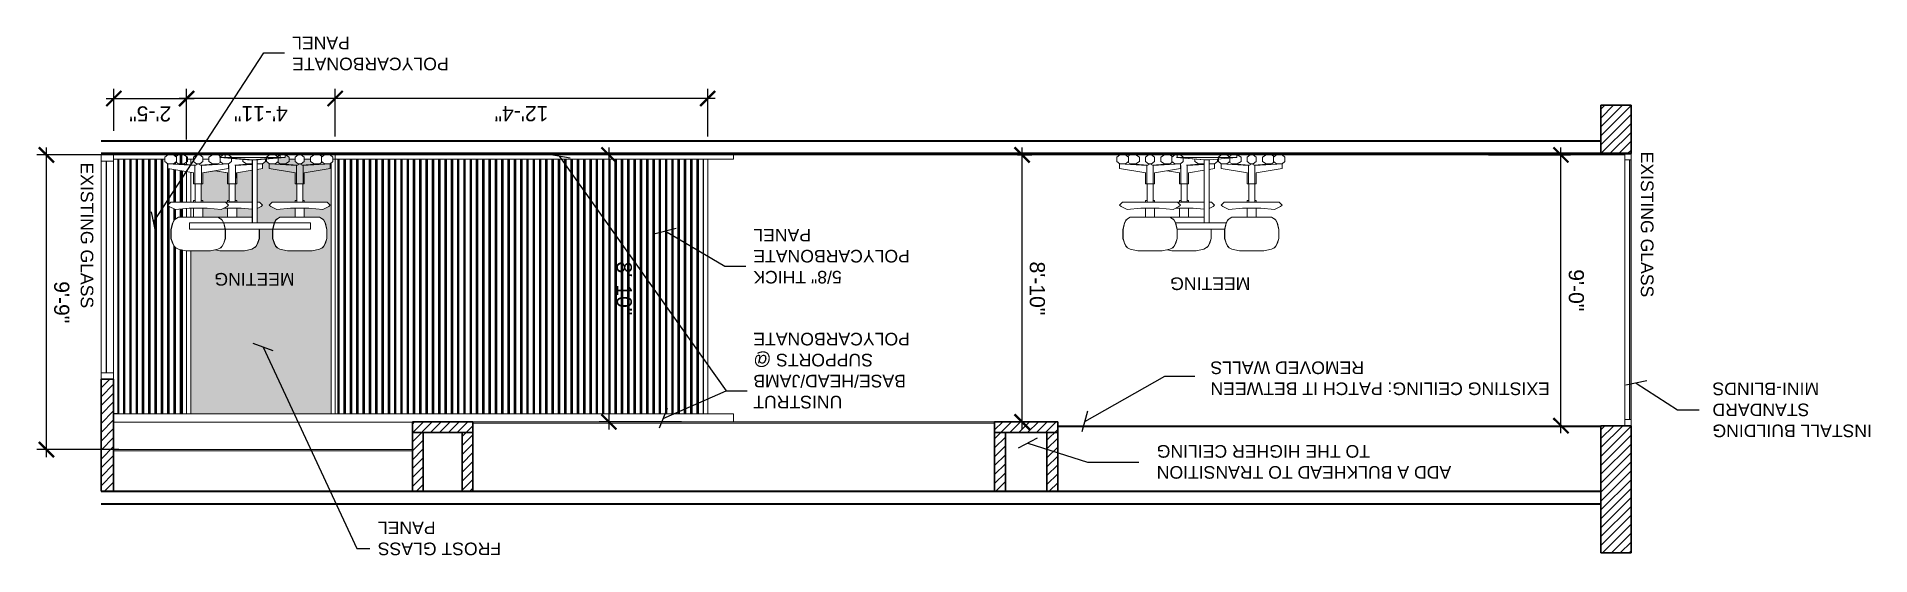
# Model space of a CAD drawing. Extents: x 65572 to 67208, y 30718 to 33598.
# Drawn here: x 65891 to 66618, y 30718 to 30924 of the extents above; entities that cross this region are included whole.
import ezdxf

# ---------------------------------------------------------------- set-up
doc = ezdxf.new("R2010")
doc.units = 0
doc.header["$LTSCALE"] = 0.5
doc.header["$MEASUREMENT"] = 0
doc.layers.get('0').update_dxf_attribs({"linetype": 'CONTINUOUS'})
doc.layers.get('DEFPOINTS').update_dxf_attribs({"linetype": 'CONTINUOUS', "lineweight": 5})
doc.layers.add('_KTI_CONTROL', color=7, linetype='CONTINUOUS')
for name, color, linetype, lineweight in [('Annotations', 40, 'CONTINUOUS', 5), ('Framing', 142, 'CONTINUOUS', 13), ('Hatches', 8, 'CONTINUOUS', 5), ('Layout', 154, 'CONTINUOUS', 5), ('Structure', 7, 'CONTINUOUS', 40), ('Viewed', 150, 'CONTINUOUS', 9), ('Walls', 7, 'CONTINUOUS', 35)]:
    doc.layers.add(name, color=color, linetype=linetype, lineweight=lineweight)
doc.styles.get("Standard").update_dxf_attribs({"font": 'arial.ttf'})
doc.dimstyles.new('ARCH', dxfattribs={"dimscale": 96, "dimtxt": 0.0625, "dimasz": 0.0625, "dimexe": 0.04, "dimexo": 0.09375, "dimgap": 0.03125, "dimtad": 1, "dimdec": 0, "dimrnd": 0.0625, "dimzin": 3, "dimdsep": 46, "dimlunit": 4, "dimtxsty": 'Standard', "dimblk1": 'ARCHTICK', "dimblk2": 'ARCHTICK', "dimsah": 1, "dimcen": 0, "dimdle": 0.03125, "dimclrd": 256, "dimclre": 256, "dimclrt": 256, "dimazin": 0, "dimtfac": 1, "dimtdec": 0, "dimtmove": 2, "dimatfit": 3, "dimldrblk": 'OBLIQUE', "dimfxl": 0.3, "dimfxlon": 1, "dimfrac": 2, "dimarcsym": 0})
pattern_1 = [(225, (66511.1225, 30877.5465), (1.767767, -1.767767), [])]
pattern_2 = [(-90, (0, 0), (2.5, 2e-16), []), (-90, (0.3125, 2e-17), (2.5, 2e-16), []), (-90, (0.625, 4e-17), (2.5, 2e-16), [])]

msp = doc.modelspace()

# ---------------------------------------------------------------- texts
at = {"layer": 'Annotations', "char_height": 5}
for s, insert, width, attachment_point, rotation in [('{POLYCARBONATE PANEL }', (65991.93, 30910.66), 60.9989, 3, 180), ('{EXISTING GLASS}', (65907.99, 30874.05), 91.2202, 7, 270), ('{EXISTING GLASS}', (66526.9, 30878.37), 91.2202, 7, 270), ('{5/8" THICK POLYCARBONATE PANEL }', (66174.88, 30826.02), 60.9989, 3, 180), ('\\pxqc;MEETING', (65946.5, 30825.18), 60.9989, 3, 180), ('\\pxqc;MEETING', (66325.66, 30823.41), 60.9989, 3, 180), ('{UNISTRUT BASE/HEAD/JAMB SUPPORTS @ POLYCARBONATE}', (66174.88, 30776.42), 94.7532, 3, 180), ('EXISTING CEILING: PATCH IT BETWEEN REMOVED WALLS ', (66356.23, 30781.72), 164.4049, 3, 180), ('INSTALL BUILDING STANDARD MINI-BLINDS', (66555.38, 30765.01), 77.0159, 3, 180), ('ADD A BULKHEAD TO TRANSITION \\PTO THE HIGHER CEILING ', (66334.91, 30748.52), 160.7466, 3, 180), ('{FROST GLASS PANEL}', (66025.94, 30718.16), 60.9989, 3, 180)]:
    msp.add_mtext(s, dxfattribs=dict(at, insert=insert, width=width, attachment_point=attachment_point, rotation=rotation))

# ---------------------------------------------------------------- blocks, each defined once
blk = doc.blocks.new('_ArchTick')
at = {"const_width": 0.15}
blk.add_lwpolyline([(-0.5, -0.5), (0.5, 0.5)], dxfattribs=at)
blk = doc.blocks.new('*D31')
at = {"layer": 'Annotations', "lineweight": -2}
for p, q in [((66281.47, 30768.06), (66281.47, 30880.05)), ((66279.62, 30877.05), (66285.31, 30877.05)), ((66279.62, 30771.06), (66285.31, 30771.06))]:
    blk.add_line(p, q, dxfattribs=at)
at = {"layer": 'DEFPOINTS', "color": 0}
for p in [(66270.62, 30877.05), (66281.47, 30877.05), (66270.62, 30771.06)]:
    blk.add_point(p, dxfattribs=at)
at = {"layer": 'Annotations', "lineweight": -2, "xscale": 6, "yscale": 6, "zscale": 6}
for p, rotation in [((66281.47, 30877.05), 90), ((66281.47, 30771.06), 270)]:
    blk.add_blockref('_ArchTick', p, dxfattribs=dict(at, rotation=rotation))
at = {"layer": 'Annotations', "insert": (66287.53, 30824.06), "char_height": 6, "attachment_point": 5, "rotation": 270}
blk.add_mtext('8\'-10"', dxfattribs=at)
blk = doc.blocks.new('_Oblique')
at = {"lineweight": -2}
blk.add_line((-0.5, -0.5), (0.5, 0.5), dxfattribs=at)
blk = doc.blocks.new('*D32')
at = {"layer": 'Annotations', "lineweight": -2}
for p, q in [((66495.27, 30766.56), (66495.27, 30880.05)), ((66466.47, 30877.05), (66499.11, 30877.05)), ((66466.47, 30769.56), (66499.11, 30769.56))]:
    blk.add_line(p, q, dxfattribs=at)
at = {"layer": 'DEFPOINTS', "color": 0}
for p in [(66295.62, 30877.05), (66495.27, 30877.05), (66295.62, 30769.56)]:
    blk.add_point(p, dxfattribs=at)
at = {"layer": 'Annotations', "lineweight": -2, "xscale": 6, "yscale": 6, "zscale": 6}
for p, rotation in [((66495.27, 30877.05), 90), ((66495.27, 30769.56), 270)]:
    blk.add_blockref('_ArchTick', p, dxfattribs=dict(at, rotation=rotation))
at = {"layer": 'Annotations', "insert": (66501.33, 30823.31), "char_height": 6, "attachment_point": 5, "rotation": 270}
blk.add_mtext('9\'-0"', dxfattribs=at)
blk = doc.blocks.new('*D33')
at = {"layer": 'Annotations', "lineweight": -2}
for p, q in [((65894.43, 30757.06), (65894.43, 30880.05)), ((65923.23, 30877.05), (65890.59, 30877.05)), ((65923.23, 30760.06), (65890.59, 30760.06))]:
    blk.add_line(p, q, dxfattribs=at)
at = {"layer": 'DEFPOINTS', "color": 0}
for p in [(65894.43, 30877.05), (65967.63, 30877.05), (65967.63, 30760.06)]:
    blk.add_point(p, dxfattribs=at)
at = {"layer": 'Annotations', "lineweight": -2, "xscale": 6, "yscale": 6, "zscale": 6}
for p, rotation in [((65894.43, 30877.05), 90), ((65894.43, 30760.06), 270)]:
    blk.add_blockref('_ArchTick', p, dxfattribs=dict(at, rotation=rotation))
at = {"layer": 'Annotations', "insert": (65900.49, 30818.56), "char_height": 6, "attachment_point": 5, "rotation": 270}
blk.add_mtext('9\'-9"', dxfattribs=at)
blk = doc.blocks.new('12fstg01')
at = {"color": 0, "linetype": 'ByBlock'}
for p, q in [((-0.201, 0.761), (-0.189, 0.774)), ((-0.187, 0.774), (-0.2, 0.761)), ((-0.165, 0.786), (-0.189, 0.774)), ((-0.189, 0.774), (-0.187, 0.774)), ((-0.187, 0.774), (-0.165, 0.786)), ((-0.165, 0.786), (-0.102, 0.799)), ((-0.102, 0.799), (0.102, 0.799)), ((0.102, 0.799), (0.165, 0.786)), ((0.165, 0.786), (0.187, 0.774)), ((0.165, 0.786), (0.189, 0.774)), ((0.187, 0.774), (0.189, 0.774)), ((0.187, 0.774), (0.2, 0.761)), ((0.189, 0.774), (0.201, 0.761)), ((-0.227, 0.697), (-0.214, 0.735)), ((-0.227, 0.621), (-0.227, 0.697)), ((-0.227, 0.621), (-0.214, 0.57)), ((-0.213, 0.735), (-0.225, 0.697)), ((-0.225, 0.697), (-0.225, 0.621)), ((-0.225, 0.621), (-0.213, 0.57)), ((-0.214, 0.735), (-0.201, 0.761)), ((-0.2, 0.761), (-0.213, 0.735)), ((0.2, 0.761), (0.212, 0.735)), ((0.214, 0.735), (0.201, 0.761)), ((0.212, 0.735), (0.225, 0.697)), ((0.225, 0.621), (0.212, 0.57)), ((0.227, 0.697), (0.214, 0.735)), ((0.214, 0.57), (0.227, 0.621)), ((0.225, 0.697), (0.225, 0.621)), ((0.227, 0.621), (0.227, 0.697)), ((-0.201, 0.545), (-0.214, 0.57)), ((-0.213, 0.57), (-0.2, 0.545)), ((-0.201, 0.545), (-0.189, 0.532)), ((-0.2, 0.545), (-0.187, 0.532)), ((-0.189, 0.532), (-0.187, 0.532)), ((-0.187, 0.532), (-0.165, 0.52)), ((-0.165, 0.52), (0.165, 0.52)), ((-0.038, 0.443), (-0.038, 0.52)), ((0.038, 0.52), (0.038, 0.443)), ((0.165, 0.52), (0.187, 0.532)), ((0.2, 0.545), (0.187, 0.532)), ((0.187, 0.532), (0.189, 0.532)), ((0.189, 0.532), (0.201, 0.545)), ((0.212, 0.57), (0.2, 0.545)), ((0.201, 0.545), (0.214, 0.57)), ((-0.254, 0.418), (-0.241, 0.431)), ((-0.229, 0.395), (-0.254, 0.418)), ((-0.241, 0.431), (-0.191, 0.456)), ((0.229, 0.395), (-0.229, 0.395)), ((-0.191, 0.456), (-0.076, 0.443)), ((-0.076, 0.443), (0.076, 0.443)), ((-0.038, 0.38), (-0.038, 0.395)), ((-0.025, 0.38), (-0.038, 0.38)), ((-0.025, 0.24), (-0.025, 0.393)), ((-0.025, 0.393), (0.025, 0.393)), ((0.025, 0.393), (0.025, 0.24)), ((0.038, 0.38), (0.025, 0.38)), ((0.038, 0.395), (0.038, 0.38)), ((0.076, 0.443), (0.19, 0.456)), ((0.19, 0.456), (0.241, 0.431)), ((0.254, 0.418), (0.229, 0.395)), ((0.241, 0.431), (0.254, 0.418)), ((-0.038, 0.24), (0.038, 0.24)), ((-0.038, 0.149), (-0.038, 0.24)), ((-0.027, 0.089), (-0.027, 0.24)), ((0.027, 0.089), (0.027, 0.24)), ((0.038, 0.24), (0.038, 0.149)), ((-0.277, 0.056), (-0.253, 0.074)), ((-0.277, 0.018), (-0.277, 0.056)), ((-0.253, 0), (-0.277, 0.018)), ((-0.254, 0.113), (-0.037, 0.149)), ((-0.254, 0.075), (-0.254, 0.113)), ((-0.025, 0.087), (-0.254, 0.075)), ((-0.253, 0.074), (-0.206, 0.074)), ((-0.206, 0), (-0.253, 0)), ((-0.206, 0.074), (-0.182, 0.056)), ((-0.182, 0.018), (-0.206, 0)), ((-0.164, 0.074), (-0.188, 0.06)), ((-0.164, 0), (-0.188, 0.014)), ((-0.182, 0.056), (-0.182, 0.018)), ((-0.12, 0.074), (-0.164, 0.074)), ((-0.12, 0), (-0.164, 0)), ((-0.021, 0.086), (-0.157, 0.075)), ((-0.157, 0.075), (-0.157, 0.08)), ((-0.12, 0.074), (-0.089, 0.056)), ((-0.089, 0.018), (-0.12, 0)), ((-0.089, 0.018), (-0.089, 0.056)), ((-0.038, 0.056), (-0.013, 0.074)), ((-0.038, 0.056), (-0.038, 0.018)), ((-0.038, 0.018), (-0.013, 0)), ((0, 0.075), (-0.025, 0.087)), ((-0.013, 0.074), (0.013, 0.074)), ((-0.013, 0), (0.013, 0)), ((0.024, 0.087), (0, 0.075)), ((0.013, 0.074), (0.038, 0.056)), ((0.013, 0), (0.038, 0.018)), ((0.021, 0.086), (0.157, 0.075)), ((0.254, 0.075), (0.024, 0.087)), ((0.035, 0.149), (0.254, 0.113)), ((0.038, 0.056), (0.038, 0.018)), ((0.089, 0.056), (0.12, 0.074)), ((0.089, 0.018), (0.089, 0.056)), ((0.12, 0), (0.089, 0.018)), ((0.12, 0.074), (0.164, 0.074)), ((0.12, 0), (0.164, 0)), ((0.157, 0.075), (0.157, 0.08)), ((0.164, 0.074), (0.187, 0.06)), ((0.164, 0), (0.187, 0.013)), ((0.181, 0.056), (0.206, 0.074)), ((0.181, 0.018), (0.181, 0.056)), ((0.206, 0), (0.181, 0.018)), ((0.206, 0.074), (0.253, 0.074)), ((0.253, 0), (0.206, 0)), ((0.253, 0.074), (0.277, 0.056)), ((0.253, 0), (0.277, 0.018)), ((0.254, 0.113), (0.254, 0.075)), ((0.277, 0.018), (0.277, 0.056))]:
    blk.add_line(p, q, dxfattribs=at)
at = {"layer": '_KTI_CONTROL'}
blk.add_polyline3d([(0, 0, 0), (0, 0, 0)], dxfattribs=at)
blk.add_polyline3d([(0, 0, 0), (0, 0, 0)], dxfattribs=at)
blk = doc.blocks.new('*D95')
at = {"layer": 'Annotations', "linetype": 'ByBlock', "lineweight": -2}
for p, q in [((65921.2, 30886.55), (65921.2, 30903.28)), ((65950.06, 30883.16), (65950.06, 30903.28)), ((65918.2, 30899.44), (65953.06, 30899.44))]:
    blk.add_line(p, q, dxfattribs=at)
at = {"layer": 'DEFPOINTS', "color": 0}
for p in [(65950.06, 30899.44), (65921.2, 30877.55), (65950.06, 30874.16)]:
    blk.add_point(p, dxfattribs=at)
at = {"layer": 'Annotations', "lineweight": -2, "xscale": 6, "yscale": 6, "zscale": 6, "rotation": 180}
blk.add_blockref('_ArchTick', (65921.2, 30899.44), dxfattribs=at)
at = {"layer": 'Annotations', "lineweight": -2, "xscale": 6, "yscale": 6, "zscale": 6}
blk.add_blockref('_ArchTick', (65950.06, 30899.44), dxfattribs=at)
at = {"layer": 'Annotations', "insert": (65935.63, 30893.37), "char_height": 6, "attachment_point": 5, "rotation": 180}
blk.add_mtext('2\'-5"', dxfattribs=at)
blk = doc.blocks.new('*D97')
at = {"layer": 'Annotations', "linetype": 'ByBlock', "lineweight": -2}
for p, q in [((65950.06, 30883.16), (65950.06, 30903.28)), ((66009.02, 30884.42), (66009.02, 30903.28)), ((66012.02, 30899.44), (65947.06, 30899.44))]:
    blk.add_line(p, q, dxfattribs=at)
at = {"layer": 'DEFPOINTS', "color": 0}
for p in [(65950.06, 30899.44), (65950.06, 30874.16), (66009.02, 30875.42)]:
    blk.add_point(p, dxfattribs=at)
at = {"layer": 'Annotations', "lineweight": -2, "xscale": 6, "yscale": 6, "zscale": 6, "rotation": 180}
blk.add_blockref('_ArchTick', (65950.06, 30899.44), dxfattribs=at)
at = {"layer": 'Annotations', "lineweight": -2, "xscale": 6, "yscale": 6, "zscale": 6}
blk.add_blockref('_ArchTick', (66009.02, 30899.44), dxfattribs=at)
at = {"layer": 'Annotations', "insert": (65979.54, 30893.42), "char_height": 6, "attachment_point": 5, "rotation": 180}
blk.add_mtext('4\'-11"', dxfattribs=at)
blk = doc.blocks.new('*D98')
at = {"layer": 'Annotations', "linetype": 'ByBlock', "lineweight": -2}
for p, q in [((66117.6, 30880.05), (66117.6, 30768.06)), ((66146.4, 30877.05), (66113.76, 30877.05)), ((66146.4, 30771.06), (66113.76, 30771.06))]:
    blk.add_line(p, q, dxfattribs=at)
at = {"layer": 'DEFPOINTS', "color": 0}
for p in [(66167.05, 30877.05), (66117.6, 30771.06), (66167.05, 30771.06)]:
    blk.add_point(p, dxfattribs=at)
at = {"layer": 'Annotations', "lineweight": -2, "xscale": 6, "yscale": 6, "zscale": 6}
for p, rotation in [((66117.6, 30877.05), 90), ((66117.6, 30771.06), 270)]:
    blk.add_blockref('_ArchTick', p, dxfattribs=dict(at, rotation=rotation))
at = {"layer": 'Annotations', "insert": (66123.66, 30824.06), "char_height": 6, "attachment_point": 5, "rotation": 270}
blk.add_mtext('8\'-10"', dxfattribs=at)
blk = doc.blocks.new('*D99')
at = {"layer": 'Annotations', "linetype": 'ByBlock', "lineweight": -2}
for p, q in [((66009.02, 30884.42), (66009.02, 30903.28)), ((66156.78, 30884.42), (66156.78, 30903.28)), ((66159.78, 30899.44), (66006.02, 30899.44))]:
    blk.add_line(p, q, dxfattribs=at)
at = {"layer": 'DEFPOINTS', "color": 0}
for p in [(66009.02, 30899.44), (66009.02, 30875.42), (66156.78, 30875.42)]:
    blk.add_point(p, dxfattribs=at)
at = {"layer": 'Annotations', "lineweight": -2, "xscale": 6, "yscale": 6, "zscale": 6, "rotation": 180}
blk.add_blockref('_ArchTick', (66009.02, 30899.44), dxfattribs=at)
at = {"layer": 'Annotations', "lineweight": -2, "xscale": 6, "yscale": 6, "zscale": 6}
blk.add_blockref('_ArchTick', (66156.78, 30899.44), dxfattribs=at)
at = {"layer": 'Annotations', "insert": (66082.9, 30893.42), "char_height": 6, "attachment_point": 5, "rotation": 180}
blk.add_mtext('12\'-4"', dxfattribs=at)

# ---------------------------------------------------------------- dimensions: what is measured, and where the dimension line sits
at = {"layer": 'Annotations', "linetype": 'ByBlock'}
for base, p1, p2, angle, picture, middle in [((65950.06, 30899.44), (65921.2, 30877.55), (65950.06, 30874.16), 180, '*D95', (65935.63, 30893.37)), ((65950.06, 30899.44), (66009.02, 30875.42), (65950.06, 30874.16), 180, '*D97', (65979.54, 30893.42)), ((66009.02, 30899.44), (66156.78, 30875.42), (66009.02, 30875.42), 180, '*D99', (66082.9, 30893.42)), ((66117.6, 30771.06), (66167.05, 30877.05), (66167.05, 30771.06), 270, '*D98', (66123.66, 30824.06))]:
    dim = msp.add_linear_dim(base=base, p1=p1, p2=p2, angle=angle, dimstyle='ARCH', dxfattribs=at)
    dim.commit()
    dim.dimension.update_dxf_attribs({"geometry": picture, "text_midpoint": middle})
at = {"layer": 'Annotations'}
for base, p1, p2, picture, middle in [((65894.43, 30877.05), (65967.63, 30760.06), (65967.63, 30877.05), '*D33', (65900.49, 30818.56)), ((66281.47, 30877.05), (66270.62, 30771.06), (66270.62, 30877.05), '*D31', (66287.53, 30824.06)), ((66495.27, 30877.05), (66295.62, 30769.56), (66295.62, 30877.05), '*D32', (66501.33, 30823.31))]:
    dim = msp.add_linear_dim(base=base, p1=p1, p2=p2, angle=270, dimstyle='ARCH', dxfattribs=at)
    dim.commit()
    dim.dimension.update_dxf_attribs({"geometry": picture, "text_midpoint": middle})

# ---------------------------------------------------------------- hatches: boundary and pattern name
at = {"layer": 'Hatches'}
h = msp.add_hatch(dxfattribs=at)
h.set_pattern_fill('ANSI31', color=256, scale=20, style=0)
h.set_pattern_definition(pattern_1)
h.paths.add_polyline_path([(66511.12, 30877.55), (66523.12, 30877.55), (66523.12, 30896.74), (66511.12, 30896.74)])
at = {"layer": 'Hatches', "linetype": 'ByBlock', "true_color": 0xc9c9c9}
h = msp.add_hatch(dxfattribs=at)
h.set_pattern_fill('PLAST', color=9, scale=10, angle=90, style=0)
h.set_pattern_definition(pattern_2)
h.paths.add_polyline_path([(65922.75, 30875.42), (65922.75, 30774.21), (65948.44, 30774.21), (65948.44, 30839.31), (65946.81, 30839.63), (65945.69, 30840.23), (65945.08, 30840.84), (65944.48, 30842.05), (65943.87, 30843.86), (65943.87, 30847.49), (65944.48, 30849.91), (65945.08, 30851.11), (65945.69, 30851.72), (65945.76, 30851.72), (65946.81, 30852.32), (65948.44, 30852.32), (65948.44, 30855.66), (65945.6, 30855.34), (65943.18, 30856.55), (65942.58, 30857.15), (65943.79, 30858.26), (65948.44, 30858.26), (65948.44, 30870.69), (65942.59, 30871.66), (65942.59, 30873.47), (65948.44, 30873.16), (65948.44, 30873.38), (65948.44, 30873.53), (65948.97, 30873.53), (65950.45, 30874.38), (65950.45, 30876.19), (65948.97, 30877.05), (65946.86, 30877.05), (65944.85, 30877.05), (65946.03, 30876.19), (65946.03, 30874.38), (65944.85, 30873.53), (65942.65, 30873.53), (65941.46, 30874.38), (65941.46, 30875.42)])
at = {"layer": 'Hatches', "linetype": 'ByBlock', "true_color": 0xa9bbbc}
msp.add_hatch(color=253, dxfattribs=at).paths.add_polyline_path([(65951.69, 30839.03), (65951.69, 30774.21), (66007.39, 30774.21), (66007.39, 30873.82), (66006.98, 30873.53), (66004.79, 30873.53), (66003.89, 30874.17), (66002.76, 30873.53), (66000.66, 30873.53), (65999.17, 30874.38), (65999.17, 30875.42), (65996.77, 30875.42), (65996.77, 30874.38), (65995.57, 30873.53), (65994.35, 30873.53), (65993.15, 30874.38), (65993.15, 30875.42), (65990.74, 30875.42), (65990.74, 30876.19), (65989.26, 30877.05), (65989.12, 30877.05), (65989.12, 30876.06), (65986.33, 30875.81), (65986.33, 30874.38), (65985.14, 30873.53), (65982.94, 30873.53), (65981.76, 30874.38), (65981.76, 30875.4), (65981.34, 30875.36), (65981.34, 30874.38), (65980.16, 30873.53), (65978.12, 30873.53), (65978.12, 30873.36), (65980.21, 30873.47), (65980.21, 30871.66), (65978.12, 30871.31), (65978.12, 30858.26), (65979.02, 30858.26), (65980.23, 30857.15), (65979.62, 30856.55), (65978.12, 30855.8), (65978.12, 30850.04), (65984.84, 30850.04), (65985.38, 30851.11), (65985.98, 30851.72), (65986.06, 30851.72), (65987.1, 30852.32), (65993.15, 30852.32), (65993.15, 30855.95), (65991.34, 30855.95), (65985.9, 30855.34), (65983.47, 30856.55), (65982.88, 30857.15), (65984.08, 30858.26), (65993.15, 30858.26), (65993.15, 30858.97), (65993.75, 30858.97), (65993.75, 30865.62), (65996.17, 30865.62), (65996.17, 30858.97), (65996.77, 30858.97), (65996.77, 30858.26), (66005.84, 30858.26), (66007.05, 30857.15), (66006.44, 30856.55), (66004.03, 30855.34), (65998.59, 30855.95), (65996.77, 30855.95), (65996.77, 30852.32), (66002.82, 30852.32), (66003.86, 30851.72), (66003.94, 30851.72), (66004.54, 30851.11), (66005.15, 30849.91), (66005.75, 30847.49), (66005.75, 30843.86), (66005.15, 30842.05), (66004.54, 30840.84), (66003.94, 30840.23), (66002.82, 30839.63), (65999.79, 30839.03), (65990.13, 30839.03), (65987.1, 30839.63), (65985.98, 30840.23), (65985.38, 30840.84), (65984.77, 30842.05), (65984.17, 30843.86), (65984.17, 30847.49), (65984.18, 30847.54), (65978.92, 30847.54), (65978.93, 30847.49), (65978.93, 30843.86), (65978.33, 30842.05), (65977.72, 30840.84), (65977.12, 30840.23), (65975.99, 30839.63), (65972.97, 30839.03), (65963.3, 30839.03), (65961.4, 30839.41), (65959.5, 30839.03)])
at = {"layer": 'Hatches', "linetype": 'ByBlock', "true_color": 0xc9c9c9}
h = msp.add_hatch(dxfattribs=at)
h.set_pattern_fill('PLAST', color=9, scale=10, angle=90, style=0)
h.set_pattern_definition(pattern_2)
h.paths.add_polyline_path([(66009.02, 30875.42), (66009.02, 30774.21), (66155.16, 30774.21), (66155.16, 30875.42)])
at = {"layer": 'Hatches', "linetype": 'ByBlock', "true_color": 0xa9bbbc}
h = msp.add_hatch(color=253, dxfattribs=at)
h.paths.add_polyline_path([(65966.33, 30858.26), (65966.33, 30858.97), (65966.93, 30858.97), (65966.93, 30865.62), (65966.33, 30865.62), (65966.33, 30869.96), (65961.41, 30870.78), (65956.48, 30869.96), (65956.48, 30865.62), (65955.88, 30865.62), (65955.88, 30858.97), (65956.48, 30858.97), (65956.48, 30858.26)])
h.paths.add_polyline_path([(65976.12, 30858.26), (65976.12, 30870.98), (65969.89, 30869.95), (65969.95, 30865.62), (65969.35, 30865.62), (65969.35, 30858.97), (65969.95, 30858.97), (65969.95, 30858.26)])
h = msp.add_hatch(color=253, dxfattribs=at)
h.paths.add_polyline_path([(65969.95, 30855.95), (65969.95, 30852.32), (65975.99, 30852.32), (65976.12, 30852.25), (65976.12, 30855.47), (65971.77, 30855.95)])
h.paths.add_polyline_path([(65956.48, 30855.95), (65956.48, 30852.32), (65962.52, 30852.32), (65966.33, 30852.32), (65966.33, 30855.95), (65964.94, 30855.95), (65963.73, 30855.34), (65958.29, 30855.95)])
at = {"layer": 'Hatches'}
h = msp.add_hatch(dxfattribs=at)
h.set_pattern_fill('ANSI31', color=256, scale=20, style=0)
h.set_pattern_definition(pattern_1)
h.paths.add_polyline_path([(65916.12, 30743.56), (65921.12, 30743.56), (65921.12, 30788.06), (65916.12, 30788.06)])
h = msp.add_hatch(dxfattribs=at)
h.set_pattern_fill('ANSI31', color=256, scale=20, style=0)
h.set_pattern_definition(pattern_1)
h.paths.add_polyline_path([(66059.37, 30743.56), (66063.62, 30743.56), (66063.62, 30766.81), (66059.37, 30766.81)])
h.paths.add_polyline_path([(66039.62, 30766.81), (66063.62, 30766.81), (66063.62, 30771.06), (66039.62, 30771.06)])
h.paths.add_polyline_path([(66039.62, 30743.56), (66043.87, 30743.56), (66043.87, 30766.81), (66039.62, 30766.81), (66039.62, 30760.06), (66039.62, 30760.06), (66039.62, 30759.56)])
h = msp.add_hatch(dxfattribs=at)
h.set_pattern_fill('ANSI31', color=256, scale=20, style=0)
h.set_pattern_definition(pattern_1)
h.paths.add_polyline_path([(66291.37, 30743.56), (66295.62, 30743.56), (66295.62, 30766.81), (66291.37, 30766.81)])
h.paths.add_polyline_path([(66270.62, 30766.81), (66295.62, 30766.81), (66295.62, 30771.06), (66270.62, 30771.06)])
h.paths.add_polyline_path([(66270.62, 30743.56), (66274.87, 30743.56), (66274.87, 30766.81), (66270.62, 30766.81)])
h = msp.add_hatch(dxfattribs=at)
h.set_pattern_fill('ANSI31', color=256, scale=20, style=0)
h.set_pattern_definition(pattern_1)
h.paths.add_polyline_path([(66511.12, 30719.06), (66523.12, 30719.06), (66523.12, 30769.56), (66511.12, 30769.56)])

# ---------------------------------------------------------------- linework, layer by layer
at = {"color": 0}
for p, q in [((65922.75, 30774.21), (65921.12, 30774.21)), ((66520.62, 30769.56), (66523.12, 30769.56)), ((66523.12, 30769.56), (66523.12, 30769.56))]:
    msp.add_line(p, q, dxfattribs=at)
at = {"layer": 'Framing'}
for p, q in [((65916.12, 30874.56), (65916.12, 30877.06)), ((65921.12, 30877.06), (65916.12, 30877.06)), ((65921.12, 30877.06), (65916.12, 30877.06)), ((65921.12, 30874.56), (65916.12, 30874.56)), ((65918.12, 30790.56), (65918.12, 30874.56)), ((65918.24, 30874.56), (65918.12, 30874.56)), ((65918.24, 30790.56), (65918.24, 30874.56)), ((65921.12, 30874.56), (65921.12, 30877.06)), ((65921.12, 30877.06), (65921.2, 30877.06)), ((66167.05, 30877.05), (65921.12, 30877.05)), ((65921.12, 30877.05), (65921.12, 30875.42)), ((65921.12, 30876.94), (65921.12, 30875.53)), ((65921.12, 30875.7), (65921.12, 30875.53)), ((65921.12, 30875.7), (65921.12, 30875.42)), ((65921.2, 30877.05), (65921.2, 30877.55)), ((66520.62, 30877.05), (65921.2, 30877.05)), ((66520.62, 30877.55), (66520.62, 30875.06)), ((66523.12, 30877.55), (66520.62, 30877.55)), ((66523.12, 30875.06), (66520.62, 30875.06)), ((66522.5, 30875.06), (66522.5, 30772.06)), ((66522.62, 30875.06), (66522.5, 30875.06)), ((66522.62, 30875.06), (66522.62, 30772.06)), ((66523.12, 30877.55), (66523.12, 30875.06)), ((65916.12, 30788.06), (65916.12, 30790.56)), ((65916.12, 30790.56), (65921.12, 30790.56)), ((65918.12, 30790.56), (65918.24, 30790.56)), ((65921.12, 30788.06), (65921.12, 30790.56)), ((66063.62, 30771.06), (66270.62, 30771.06)), ((66063.62, 30770.56), (66270.62, 30770.56)), ((66295.62, 30769.56), (66520.62, 30769.56)), ((66520.62, 30772.06), (66520.62, 30769.56)), ((66520.62, 30772.06), (66523.12, 30772.06)), ((66522.5, 30772.06), (66522.62, 30772.06)), ((66523.12, 30772.06), (66523.12, 30769.56)), ((66295.62, 30769.06), (66511.12, 30769.06)), ((65921.12, 30760.06), (66039.62, 30760.06)), ((65921.12, 30759.56), (66039.62, 30759.56))]:
    msp.add_line(p, q, dxfattribs=at)
at = {"layer": 'Layout', "linetype": 'ByBlock'}
for p, q in [((65963.2, 30877.05), (65963.2, 30876.06)), ((65963.2, 30876.06), (65974.2, 30875.06)), ((65976.12, 30875.06), (65965.12, 30876.06)), ((65965.43, 30877.05), (65965.43, 30876.06)), ((65965.43, 30876.06), (65976.43, 30875.06)), ((65966.85, 30872.82), (65966.85, 30865.62)), ((65969.15, 30872.97), (65975.6, 30873.47)), ((65969.31, 30872.89), (65976.12, 30873.26)), ((65969.42, 30872.82), (65969.42, 30865.62)), ((65972.35, 30875.41), (65972.35, 30874.38)), ((65973.83, 30873.53), (65972.35, 30874.38)), ((65973.83, 30873.53), (65975.94, 30873.53)), ((65975.6, 30873.47), (65975.6, 30873.23)), ((65975.94, 30873.53), (65976.12, 30873.63)), ((65976.12, 30875.06), (65976.12, 30850.04)), ((65976.2, 30875.06), (65987.2, 30876.06)), ((65976.2, 30875.06), (65976.2, 30850.04)), ((65989.12, 30876.06), (65978.12, 30875.06)), ((65978.12, 30875.06), (65978.12, 30850.04)), ((65980.16, 30873.53), (65978.12, 30873.53)), ((65978.12, 30873.36), (65980.21, 30873.47)), ((65980.21, 30871.66), (65978.12, 30871.31)), ((65981.34, 30874.38), (65980.16, 30873.53)), ((65980.21, 30873.47), (65980.21, 30871.66)), ((65981.34, 30875.36), (65981.34, 30874.38)), ((65987.2, 30877.05), (65987.2, 30876.06)), ((65989.12, 30877.05), (65989.12, 30876.06)), ((66353.74, 30875.06), (66342.74, 30876.06)), ((66343.04, 30877.05), (66343.04, 30876.06)), ((66343.04, 30876.06), (66354.04, 30875.06)), ((66344.47, 30872.82), (66344.47, 30865.62)), ((66346.77, 30872.97), (66353.22, 30873.47)), ((66346.93, 30872.89), (66353.74, 30873.26)), ((66347.04, 30872.82), (66347.04, 30865.62)), ((66349.97, 30875.41), (66349.97, 30874.38)), ((66351.45, 30873.53), (66349.97, 30874.38)), ((66351.45, 30873.53), (66353.56, 30873.53)), ((66353.22, 30873.47), (66353.22, 30873.23)), ((66353.56, 30873.53), (66353.74, 30873.63)), ((66353.74, 30875.06), (66353.74, 30850.04)), ((66366.74, 30876.06), (66355.74, 30875.06)), ((66355.74, 30875.06), (66355.74, 30850.04)), ((66357.78, 30873.53), (66355.74, 30873.53)), ((66355.74, 30873.36), (66357.83, 30873.47)), ((66357.83, 30871.66), (66355.74, 30871.31)), ((66358.96, 30874.38), (66357.78, 30873.53)), ((66357.83, 30873.47), (66357.83, 30871.66)), ((66358.96, 30875.36), (66358.96, 30874.38)), ((66366.74, 30877.05), (66366.74, 30876.06)), ((65966.47, 30869.94), (65961.41, 30870.78)), ((65966.33, 30865.62), (65966.33, 30869.96)), ((65969.95, 30865.62), (65966.33, 30865.62)), ((65966.93, 30858.37), (65966.93, 30865.62)), ((65969.35, 30865.62), (65969.35, 30858.37)), ((65976.12, 30870.98), (65969.89, 30869.95)), ((65969.95, 30869.96), (65969.95, 30865.62)), ((66344.08, 30869.94), (66339.03, 30870.78)), ((66343.95, 30865.62), (66343.95, 30869.96)), ((66347.57, 30865.62), (66343.95, 30865.62)), ((66344.55, 30858.37), (66344.55, 30865.62)), ((66346.97, 30865.62), (66346.97, 30858.37)), ((66353.74, 30870.98), (66347.51, 30869.95)), ((66347.57, 30869.96), (66347.57, 30865.62)), ((65957.26, 30858.26), (65976.12, 30858.26)), ((65966.33, 30858.26), (65966.33, 30858.97)), ((65966.33, 30858.97), (65966.93, 30858.97)), ((65969.35, 30858.37), (65966.93, 30858.37)), ((65969.35, 30858.97), (65969.95, 30858.97)), ((65969.95, 30858.97), (65969.95, 30858.26)), ((65978.12, 30858.26), (65979.02, 30858.26)), ((65979.62, 30856.55), (65978.12, 30855.8)), ((65979.02, 30858.26), (65980.23, 30857.15)), ((65980.23, 30857.15), (65979.62, 30856.55)), ((66334.88, 30858.26), (66353.74, 30858.26)), ((66343.95, 30858.26), (66343.95, 30858.97)), ((66343.95, 30858.97), (66344.55, 30858.97)), ((66346.97, 30858.37), (66344.55, 30858.37)), ((66346.97, 30858.97), (66347.57, 30858.97)), ((66347.57, 30858.97), (66347.57, 30858.26)), ((66355.74, 30858.26), (66356.64, 30858.26)), ((66357.24, 30856.55), (66355.74, 30855.8)), ((66356.64, 30858.26), (66357.85, 30857.15)), ((66357.85, 30857.15), (66357.24, 30856.55)), ((65951.2, 30850.04), (65951.2, 30847.54)), ((65975.99, 30852.32), (65962.52, 30852.32)), ((65971.77, 30855.95), (65964.94, 30855.95)), ((65966.33, 30852.32), (65966.33, 30855.95)), ((65969.95, 30855.95), (65969.95, 30852.32)), ((65976.12, 30855.47), (65971.77, 30855.95)), ((65976.12, 30852.25), (65975.99, 30852.32)), ((65999.2, 30850.04), (65999.2, 30847.54)), ((66353.61, 30852.32), (66340.14, 30852.32)), ((66349.39, 30855.95), (66342.56, 30855.95)), ((66343.95, 30852.32), (66343.95, 30855.95)), ((66347.57, 30855.95), (66347.57, 30852.32)), ((66353.74, 30855.47), (66349.39, 30855.95)), ((66353.74, 30852.25), (66353.61, 30852.32)), ((65977.65, 30840.84), (65978.25, 30842.05)), ((65978.33, 30842.05), (65977.72, 30840.84)), ((65978.25, 30842.05), (65978.85, 30843.86)), ((65978.93, 30843.86), (65978.33, 30842.05)), ((65978.85, 30847.49), (65978.84, 30847.54)), ((65978.85, 30843.86), (65978.85, 30847.49)), ((65978.93, 30847.49), (65978.92, 30847.54)), ((65978.93, 30847.49), (65978.93, 30843.86)), ((66355.27, 30840.84), (66355.87, 30842.05)), ((66355.94, 30842.05), (66355.34, 30840.84)), ((66355.87, 30842.05), (66356.47, 30843.86)), ((66356.55, 30843.86), (66355.94, 30842.05)), ((66356.47, 30847.49), (66356.46, 30847.54)), ((66356.47, 30843.86), (66356.47, 30847.49)), ((66356.55, 30847.49), (66356.54, 30847.54)), ((66356.55, 30847.49), (66356.55, 30843.86)), ((65963.3, 30839.03), (65961.4, 30839.41)), ((65972.97, 30839.03), (65963.3, 30839.03)), ((65975.99, 30839.63), (65972.97, 30839.03)), ((65977.04, 30840.23), (65975.99, 30839.63)), ((65975.99, 30839.63), (65977.12, 30840.23)), ((65977.04, 30840.23), (65977.65, 30840.84)), ((65977.12, 30840.23), (65977.04, 30840.23)), ((65977.72, 30840.84), (65977.12, 30840.23)), ((66340.92, 30839.03), (66339.02, 30839.41)), ((66350.59, 30839.03), (66340.92, 30839.03)), ((66353.61, 30839.63), (66350.59, 30839.03)), ((66354.66, 30840.23), (66353.61, 30839.63)), ((66353.61, 30839.63), (66354.74, 30840.23)), ((66354.66, 30840.23), (66355.27, 30840.84)), ((66354.74, 30840.23), (66354.66, 30840.23)), ((66355.34, 30840.84), (66354.74, 30840.23))]:
    msp.add_line(p, q, dxfattribs=at)
for points in [[(65963.2, 30876.06), (65963.2, 30876.06), (65963.2, 30876.06), (65963.2, 30876.06), (65963.2, 30876.06), (65963.2, 30876.06), (65963.2, 30876.06), (65963.2, 30876.06), (65963.2, 30876.06), (65963.2, 30876.06), (65963.2, 30876.06), (65963.2, 30876.06), (65963.21, 30876.06), (65963.21, 30876.06), (65963.21, 30876.06), (65963.21, 30876.06), (65963.21, 30876.06), (65963.21, 30876.06), (65963.21, 30876.06), (65963.21, 30876.06), (65963.21, 30876.06), (65963.21, 30876.06), (65963.21, 30876.06), (65963.21, 30876.06), (65963.21, 30876.06), (65963.21, 30876.06), (65963.22, 30876.06), (65963.22, 30876.06), (65963.22, 30876.06), (65963.22, 30876.06), (65963.22, 30876.06), (65963.22, 30876.06), (65963.22, 30876.06), (65963.22, 30876.06), (65963.22, 30876.06), (65963.22, 30876.06), (65963.22, 30876.06), (65963.22, 30876.06), (65963.22, 30876.06), (65963.22, 30876.06), (65963.22, 30876.06), (65963.23, 30876.06), (65963.23, 30876.06), (65963.23, 30876.06), (65963.23, 30876.06), (65963.23, 30876.06), (65963.23, 30876.06), (65963.23, 30876.06), (65963.23, 30876.06), (65963.23, 30876.06), (65963.23, 30876.06), (65963.23, 30876.06), (65963.23, 30876.06), (65963.23, 30876.06), (65963.23, 30876.06), (65963.24, 30876.06), (65963.24, 30876.06), (65963.24, 30876.06), (65963.24, 30876.06), (65963.24, 30876.06), (65963.24, 30876.06), (65963.24, 30876.06), (65963.24, 30876.06), (65963.24, 30876.06), (65963.24, 30876.06), (65963.24, 30876.06), (65963.24, 30876.06), (65963.24, 30876.06), (65963.24, 30876.06), (65963.24, 30876.06), (65963.25, 30876.06), (65963.25, 30876.06), (65963.25, 30876.06), (65963.25, 30876.06), (65963.25, 30876.06), (65963.25, 30876.06), (65963.25, 30876.06), (65963.25, 30876.06), (65963.25, 30876.06), (65963.25, 30876.06), (65963.25, 30876.06), (65963.25, 30876.06), (65963.25, 30876.06), (65963.25, 30876.06), (65963.26, 30876.06), (65963.26, 30876.06), (65963.26, 30876.06), (65963.26, 30876.06), (65963.26, 30876.06), (65963.26, 30876.06), (65963.26, 30876.06), (65963.26, 30876.06), (65963.26, 30876.06), (65963.26, 30876.06), (65963.26, 30876.06), (65963.26, 30876.06), (65963.26, 30876.06), (65963.26, 30876.06), (65963.26, 30876.06), (65963.27, 30876.06), (65963.27, 30876.06), (65963.27, 30876.06), (65963.27, 30876.06), (65963.27, 30876.06), (65963.27, 30876.06), (65963.27, 30876.06), (65963.27, 30876.06), (65963.27, 30876.06), (65963.27, 30876.06), (65963.27, 30876.06), (65963.27, 30876.06), (65963.27, 30876.06), (65963.27, 30876.06), (65963.28, 30876.06), (65963.28, 30876.06), (65963.28, 30876.06), (65963.28, 30876.06), (65963.28, 30876.06), (65963.28, 30876.06), (65963.28, 30876.06), (65963.28, 30876.06), (65963.28, 30876.06), (65963.28, 30876.06), (65963.28, 30876.06), (65963.28, 30876.06), (65963.28, 30876.06), (65963.28, 30876.06), (65963.28, 30876.06), (65963.29, 30876.06), (65963.29, 30876.06), (65963.29, 30876.06), (65963.29, 30876.06), (65963.29, 30876.06), (65963.29, 30876.06), (65963.29, 30876.06), (65963.29, 30876.06), (65963.29, 30876.06), (65963.29, 30876.06), (65963.29, 30876.06), (65963.29, 30876.06), (65963.29, 30876.06), (65963.29, 30876.06), (65963.3, 30876.06), (65963.3, 30876.06), (65963.3, 30876.06), (65963.3, 30876.06), (65963.3, 30876.06), (65963.3, 30876.06), (65963.3, 30876.06), (65963.3, 30876.06), (65963.3, 30876.06), (65963.3, 30876.06), (65963.3, 30876.06), (65963.3, 30876.06), (65963.3, 30876.06), (65963.3, 30876.06), (65963.3, 30876.06), (65963.31, 30876.06), (65963.31, 30876.06), (65963.31, 30876.06), (65963.31, 30876.06), (65963.31, 30876.06), (65963.31, 30876.06), (65963.31, 30876.06), (65963.31, 30876.06), (65963.31, 30876.06), (65963.31, 30876.06), (65963.31, 30876.06), (65963.31, 30876.06), (65963.31, 30876.06), (65963.31, 30876.06), (65963.32, 30876.06), (65963.32, 30876.06), (65963.32, 30876.06), (65963.32, 30876.06), (65963.32, 30876.06), (65963.32, 30876.06), (65963.32, 30876.06), (65963.32, 30876.06), (65963.32, 30876.06), (65963.32, 30876.06), (65963.32, 30876.06), (65963.32, 30876.06), (65963.32, 30876.06), (65963.32, 30876.06), (65963.32, 30876.06), (65963.33, 30876.06), (65963.33, 30876.06), (65963.33, 30876.06), (65963.33, 30876.06), (65963.33, 30876.06), (65963.33, 30876.06), (65963.33, 30876.06), (65963.33, 30876.06), (65963.33, 30876.06), (65963.33, 30876.06), (65963.33, 30876.06), (65963.33, 30876.06), (65963.33, 30876.06), (65963.33, 30876.06), (65963.34, 30876.06), (65963.34, 30876.06), (65963.34, 30876.06), (65963.34, 30876.06), (65963.34, 30876.06), (65963.34, 30876.06), (65963.34, 30876.06), (65963.34, 30876.06), (65963.34, 30876.06), (65963.34, 30876.06), (65963.34, 30876.06), (65963.34, 30876.06), (65963.34, 30876.06), (65963.34, 30876.06), (65963.34, 30876.06), (65963.35, 30876.06), (65963.35, 30876.06), (65963.35, 30876.06), (65963.35, 30876.06), (65963.35, 30876.06), (65963.35, 30876.06), (65963.35, 30876.06), (65963.35, 30876.06), (65963.35, 30876.06), (65963.35, 30876.06), (65963.35, 30876.06), (65963.35, 30876.06), (65963.35, 30876.06), (65963.35, 30876.06), (65963.36, 30876.06), (65963.36, 30876.06), (65963.36, 30876.06), (65963.36, 30876.06), (65963.36, 30876.06), (65963.36, 30876.06), (65963.36, 30876.06), (65963.36, 30876.06), (65963.36, 30876.06), (65963.36, 30876.06), (65963.36, 30876.06), (65963.36, 30876.06), (65963.36, 30876.06), (65963.36, 30876.06), (65963.36, 30876.06), (65963.37, 30876.06), (65963.37, 30876.06), (65963.37, 30876.06), (65963.37, 30876.06), (65963.37, 30876.06), (65963.37, 30876.06), (65963.37, 30876.06), (65963.37, 30876.06), (65963.37, 30876.06), (65963.37, 30876.06), (65963.37, 30876.06), (65963.37, 30876.06), (65963.37, 30876.06), (65963.37, 30876.06), (65963.38, 30876.06), (65963.38, 30876.06), (65963.38, 30876.06), (65963.38, 30876.06), (65963.38, 30876.06), (65963.38, 30876.06), (65963.38, 30876.06), (65963.38, 30876.06), (65963.38, 30876.06), (65963.38, 30876.06), (65963.38, 30876.06), (65963.38, 30876.06), (65963.38, 30876.06), (65963.38, 30876.06), (65963.39, 30876.06), (65963.39, 30876.06), (65963.39, 30876.06), (65963.39, 30876.06), (65963.39, 30876.06), (65963.39, 30876.06), (65963.39, 30876.06), (65963.39, 30876.06), (65963.39, 30876.06), (65963.39, 30876.06), (65963.39, 30876.06), (65963.39, 30876.06), (65963.39, 30876.06), (65963.39, 30876.06), (65963.39, 30876.06), (65963.4, 30876.06), (65963.4, 30876.06), (65963.4, 30876.06), (65963.4, 30876.06), (65963.4, 30876.06), (65963.4, 30876.06), (65963.4, 30876.06), (65963.4, 30876.06), (65963.4, 30876.06), (65963.4, 30876.06), (65963.4, 30876.06), (65963.4, 30876.06), (65963.4, 30876.06), (65963.4, 30876.06), (65963.41, 30876.06), (65963.41, 30876.06), (65963.41, 30876.06), (65963.41, 30876.06), (65963.41, 30876.06), (65963.41, 30876.06), (65963.41, 30876.06), (65963.41, 30876.06), (65963.41, 30876.06), (65963.41, 30876.06), (65963.41, 30876.06), (65963.41, 30876.06), (65963.41, 30876.06), (65963.41, 30876.06), (65963.41, 30876.06), (65963.42, 30876.06), (65963.42, 30876.06), (65963.42, 30876.06), (65963.42, 30876.06), (65963.42, 30876.06), (65963.42, 30876.06), (65963.42, 30876.06), (65963.42, 30876.06), (65963.42, 30876.06), (65963.42, 30876.06), (65963.42, 30876.06), (65963.42, 30876.06), (65963.42, 30876.06), (65963.42, 30876.06), (65963.43, 30876.06), (65963.43, 30876.06), (65963.43, 30876.06), (65963.43, 30876.06), (65963.43, 30876.06), (65963.43, 30876.06), (65963.43, 30876.06), (65963.43, 30876.06), (65963.43, 30876.06), (65963.43, 30876.06), (65963.43, 30876.06), (65963.43, 30876.06), (65963.43, 30876.06), (65963.43, 30876.06), (65963.43, 30876.06), (65963.44, 30876.06), (65963.44, 30876.06), (65963.44, 30876.06), (65963.44, 30876.06), (65963.44, 30876.06), (65963.44, 30876.06), (65963.44, 30876.06), (65963.44, 30876.06), (65963.44, 30876.06), (65963.44, 30876.06), (65963.44, 30876.06), (65963.44, 30876.06), (65963.44, 30876.06), (65963.44, 30876.06), (65963.45, 30876.06), (65963.45, 30876.06), (65963.45, 30876.06), (65963.45, 30876.06), (65963.45, 30876.06), (65963.45, 30876.06), (65963.45, 30876.06), (65963.45, 30876.06), (65963.45, 30876.06), (65963.45, 30876.06), (65963.45, 30876.06), (65963.45, 30876.06), (65963.45, 30876.06), (65963.45, 30876.06), (65963.45, 30876.06), (65963.46, 30876.06), (65963.46, 30876.06), (65963.46, 30876.06), (65963.46, 30876.06), (65963.46, 30876.06), (65963.46, 30876.06), (65963.46, 30876.06), (65963.46, 30876.06), (65963.46, 30876.06), (65963.46, 30876.06), (65963.46, 30876.06), (65963.46, 30876.06), (65963.46, 30876.06), (65963.46, 30876.06), (65963.47, 30876.06), (65963.47, 30876.06), (65963.47, 30876.06), (65963.47, 30876.06), (65963.47, 30876.06), (65963.47, 30876.06), (65963.47, 30876.06), (65963.47, 30876.06), (65963.47, 30876.06), (65963.47, 30876.06), (65963.47, 30876.06), (65963.47, 30876.06), (65963.47, 30876.06), (65963.47, 30876.06), (65963.47, 30876.06), (65963.48, 30876.06), (65963.48, 30876.06), (65963.48, 30876.06), (65963.48, 30876.06), (65963.48, 30876.06), (65963.48, 30876.06), (65963.48, 30876.06), (65963.48, 30876.06), (65963.48, 30876.06), (65963.48, 30876.06), (65963.48, 30876.06), (65963.48, 30876.06), (65963.48, 30876.06), (65963.48, 30876.06), (65963.49, 30876.06), (65963.49, 30876.06), (65963.49, 30876.06), (65963.49, 30876.06), (65963.49, 30876.06), (65963.49, 30876.06), (65963.49, 30876.06), (65963.49, 30876.06), (65963.49, 30876.06), (65963.49, 30876.06), (65963.49, 30876.06), (65963.49, 30876.06), (65963.49, 30876.06), (65963.49, 30876.06), (65963.49, 30876.06), (65963.5, 30876.06), (65963.5, 30876.06), (65963.5, 30876.06), (65963.5, 30876.06), (65963.5, 30876.06), (65963.5, 30876.06), (65963.5, 30876.06), (65963.51, 30876.06), (65963.51, 30876.06), (65963.51, 30876.06), (65963.51, 30876.06), (65963.51, 30876.06), (65963.52, 30876.06), (65963.52, 30876.06), (65963.52, 30876.06), (65963.52, 30876.06), (65963.52, 30876.06), (65963.53, 30876.06), (65963.53, 30876.06), (65963.53, 30876.06), (65963.53, 30876.06), (65963.53, 30876.06), (65963.54, 30876.06), (65963.54, 30876.06), (65963.54, 30876.06), (65963.54, 30876.06), (65963.54, 30876.06), (65963.55, 30876.06), (65963.55, 30876.06), (65963.55, 30876.06), (65963.55, 30876.06), (65963.55, 30876.06), (65963.56, 30876.06), (65963.56, 30876.06), (65963.56, 30876.06), (65963.56, 30876.06), (65963.56, 30876.06), (65963.57, 30876.06), (65963.57, 30876.06), (65963.57, 30876.06), (65963.57, 30876.06), (65963.57, 30876.06), (65963.58, 30876.06), (65963.58, 30876.06), (65963.58, 30876.06), (65963.58, 30876.06), (65963.58, 30876.06), (65963.59, 30876.06), (65963.59, 30876.06), (65963.59, 30876.06), (65963.59, 30876.06), (65963.59, 30876.06), (65963.6, 30876.06), (65963.6, 30876.06), (65963.6, 30876.06), (65963.6, 30876.06), (65963.6, 30876.06), (65963.61, 30876.06), (65963.61, 30876.06), (65963.61, 30876.06), (65963.61, 30876.06), (65963.62, 30876.06), (65963.62, 30876.06), (65963.62, 30876.06), (65963.62, 30876.06), (65963.62, 30876.06), (65963.63, 30876.06), (65963.63, 30876.06), (65963.63, 30876.06), (65963.63, 30876.06), (65963.63, 30876.06), (65963.64, 30876.06), (65963.64, 30876.06), (65963.64, 30876.06), (65963.64, 30876.06), (65963.64, 30876.06), (65963.65, 30876.06), (65963.65, 30876.06), (65963.65, 30876.06), (65963.65, 30876.06), (65963.65, 30876.06), (65963.66, 30876.06), (65963.66, 30876.06), (65963.66, 30876.06), (65963.66, 30876.06), (65963.66, 30876.06), (65963.67, 30876.06), (65963.67, 30876.06), (65963.67, 30876.06), (65963.67, 30876.06), (65963.67, 30876.06), (65963.68, 30876.06), (65963.68, 30876.06), (65963.68, 30876.06), (65963.68, 30876.06), (65963.68, 30876.06), (65963.69, 30876.06), (65963.69, 30876.06), (65963.69, 30876.06), (65963.69, 30876.06), (65963.69, 30876.06), (65963.7, 30876.06), (65963.7, 30876.06), (65963.7, 30876.06), (65963.7, 30876.06), (65963.7, 30876.06), (65963.71, 30876.06), (65963.71, 30876.06), (65963.71, 30876.06), (65963.71, 30876.06), (65963.72, 30876.06), (65963.72, 30876.06), (65963.72, 30876.06), (65963.72, 30876.06), (65963.72, 30876.06), (65963.73, 30876.06), (65963.73, 30876.06), (65963.73, 30876.06), (65963.73, 30876.06), (65963.73, 30876.06), (65963.74, 30876.06), (65963.74, 30876.06), (65963.74, 30876.06), (65963.74, 30876.06), (65963.74, 30876.06), (65963.75, 30876.06), (65963.75, 30876.06), (65963.75, 30876.06), (65963.75, 30876.06), (65963.75, 30876.06), (65963.76, 30876.06), (65963.76, 30876.06), (65963.76, 30876.06), (65963.76, 30876.06), (65963.76, 30876.06), (65963.77, 30876.06), (65963.77, 30876.06), (65963.77, 30876.06), (65963.77, 30876.06), (65963.77, 30876.06), (65963.78, 30876.06), (65963.78, 30876.06), (65963.78, 30876.06), (65963.78, 30876.06), (65963.78, 30876.06), (65963.79, 30876.06), (65963.79, 30876.06), (65963.79, 30876.06), (65963.79, 30876.06), (65963.79, 30876.06), (65963.8, 30876.06), (65963.8, 30876.06), (65963.8, 30876.06), (65963.8, 30876.06), (65963.8, 30876.06), (65963.81, 30876.06), (65963.81, 30876.06), (65963.81, 30876.06), (65963.81, 30876.06), (65963.81, 30876.06), (65963.82, 30876.06), (65963.82, 30876.06), (65963.82, 30876.06), (65963.82, 30876.06), (65963.83, 30876.06), (65963.83, 30876.06), (65963.83, 30876.06), (65963.83, 30876.06), (65963.83, 30876.06), (65963.84, 30876.06), (65963.84, 30876.06), (65963.84, 30876.06), (65963.84, 30876.06), (65963.84, 30876.06), (65963.85, 30876.06), (65963.85, 30876.06), (65963.85, 30876.06), (65963.85, 30876.06), (65963.85, 30876.06), (65963.86, 30876.06), (65963.86, 30876.06), (65963.86, 30876.06), (65963.86, 30876.06), (65963.86, 30876.06), (65963.87, 30876.06), (65963.87, 30876.06), (65963.87, 30876.06), (65963.87, 30876.06), (65963.87, 30876.06), (65963.88, 30876.06), (65963.88, 30876.06), (65963.88, 30876.06), (65963.88, 30876.06), (65963.88, 30876.06), (65963.89, 30876.06), (65963.89, 30876.06), (65963.89, 30876.06), (65963.89, 30876.06), (65963.89, 30876.06), (65963.9, 30876.06), (65963.9, 30876.06), (65963.9, 30876.06), (65963.9, 30876.06), (65963.9, 30876.06), (65963.91, 30876.06), (65963.91, 30876.06), (65963.91, 30876.06), (65963.91, 30876.06), (65963.91, 30876.06), (65963.92, 30876.06), (65963.92, 30876.06), (65963.92, 30876.06), (65963.92, 30876.06), (65963.92, 30876.06), (65963.93, 30876.06), (65963.93, 30876.06), (65963.93, 30876.06), (65963.93, 30876.06), (65963.94, 30876.06), (65963.94, 30876.06), (65963.94, 30876.06), (65963.94, 30876.06), (65963.94, 30876.06), (65963.95, 30876.06), (65963.95, 30876.06), (65963.95, 30876.06), (65963.95, 30876.06), (65963.95, 30876.06), (65963.96, 30876.06), (65963.96, 30876.06), (65963.96, 30876.06), (65963.96, 30876.06), (65963.96, 30876.06), (65963.97, 30876.06), (65963.97, 30876.06), (65963.97, 30876.06), (65963.97, 30876.06), (65963.97, 30876.06), (65963.98, 30876.06), (65963.98, 30876.06), (65963.98, 30876.06), (65963.98, 30876.06), (65963.98, 30876.06), (65963.99, 30876.06), (65963.99, 30876.06), (65963.99, 30876.06), (65963.99, 30876.06), (65963.99, 30876.06), (65964, 30876.06), (65964, 30876.06), (65964, 30876.06), (65964, 30876.06), (65964, 30876.06), (65964.01, 30876.06), (65964.01, 30876.06), (65964.01, 30876.06), (65964.01, 30876.06), (65964.01, 30876.06), (65964.02, 30876.06), (65964.02, 30876.06), (65964.02, 30876.06), (65964.02, 30876.06), (65964.02, 30876.06), (65964.03, 30876.06), (65964.03, 30876.06), (65964.03, 30876.06), (65964.03, 30876.06), (65964.03, 30876.06), (65964.04, 30876.06), (65964.04, 30876.06), (65964.04, 30876.06), (65964.04, 30876.06), (65964.05, 30876.06), (65964.05, 30876.06), (65964.05, 30876.06), (65964.05, 30876.06), (65964.05, 30876.06), (65964.06, 30876.06), (65964.06, 30876.06), (65964.06, 30876.06), (65964.06, 30876.06), (65964.06, 30876.06), (65964.07, 30876.06), (65964.07, 30876.06), (65964.07, 30876.06), (65964.07, 30876.06), (65964.07, 30876.06), (65964.08, 30876.06), (65964.08, 30876.06), (65964.08, 30876.06), (65964.08, 30876.06), (65964.08, 30876.06), (65964.09, 30876.06), (65964.09, 30876.06), (65964.09, 30876.06), (65964.09, 30876.06), (65964.09, 30876.06), (65964.1, 30876.06), (65964.1, 30876.06), (65964.1, 30876.06), (65964.1, 30876.06), (65964.1, 30876.06), (65964.11, 30876.06), (65964.11, 30876.06), (65964.11, 30876.06), (65964.11, 30876.06), (65964.11, 30876.06), (65964.12, 30876.06), (65964.12, 30876.06), (65964.12, 30876.06), (65964.12, 30876.06), (65964.12, 30876.06), (65964.13, 30876.06), (65964.13, 30876.06), (65964.13, 30876.06), (65964.13, 30876.06), (65964.13, 30876.06), (65964.14, 30876.06), (65964.14, 30876.06), (65964.14, 30876.06), (65964.14, 30876.06), (65964.15, 30876.06), (65964.15, 30876.06), (65964.15, 30876.06), (65964.15, 30876.06), (65964.15, 30876.06), (65964.16, 30876.06), (65964.16, 30876.06), (65964.16, 30876.06), (65964.16, 30876.06), (65964.16, 30876.06), (65964.17, 30876.06), (65964.17, 30876.06), (65964.17, 30876.06), (65964.17, 30876.06), (65964.17, 30876.06), (65964.18, 30876.06), (65964.18, 30876.06), (65964.18, 30876.06), (65964.18, 30876.06), (65964.18, 30876.06), (65964.19, 30876.06), (65964.19, 30876.06), (65964.19, 30876.06), (65964.19, 30876.06), (65964.19, 30876.06), (65964.2, 30876.06), (65964.2, 30876.06), (65964.2, 30876.06), (65964.2, 30876.06), (65964.2, 30876.06), (65964.21, 30876.06), (65964.21, 30876.06), (65964.21, 30876.06), (65964.21, 30876.06), (65964.21, 30876.06), (65964.22, 30876.06), (65964.22, 30876.06), (65964.22, 30876.06), (65964.22, 30876.06), (65964.22, 30876.06), (65964.23, 30876.06), (65964.23, 30876.06), (65964.23, 30876.06), (65964.23, 30876.06), (65964.23, 30876.06), (65964.24, 30876.06), (65964.24, 30876.06), (65964.24, 30876.06), (65964.24, 30876.06), (65964.24, 30876.06), (65964.25, 30876.06), (65964.25, 30876.06), (65964.25, 30876.06), (65964.25, 30876.06), (65964.26, 30876.06), (65964.26, 30876.06), (65964.26, 30876.06), (65964.26, 30876.06), (65964.26, 30876.06), (65964.27, 30876.06), (65964.27, 30876.06), (65964.27, 30876.06), (65964.27, 30876.06), (65964.27, 30876.06), (65964.28, 30876.06), (65964.28, 30876.06), (65964.28, 30876.06), (65964.28, 30876.06), (65964.28, 30876.06), (65964.29, 30876.06), (65964.29, 30876.06), (65964.29, 30876.06), (65964.29, 30876.06), (65964.29, 30876.06), (65964.3, 30876.06), (65964.3, 30876.06), (65964.3, 30876.06), (65964.3, 30876.06), (65964.3, 30876.06), (65964.31, 30876.06), (65964.31, 30876.06), (65964.31, 30876.06), (65964.31, 30876.06), (65964.31, 30876.06), (65964.32, 30876.06), (65964.32, 30876.06), (65964.32, 30876.06), (65964.32, 30876.06), (65964.32, 30876.06), (65964.33, 30876.06), (65964.33, 30876.06), (65964.33, 30876.06), (65964.33, 30876.06), (65964.33, 30876.06), (65964.34, 30876.06), (65964.34, 30876.06), (65964.34, 30876.06), (65964.34, 30876.06), (65964.34, 30876.06), (65964.35, 30876.06), (65964.35, 30876.06), (65964.35, 30876.06), (65964.35, 30876.06), (65964.35, 30876.06), (65964.36, 30876.06), (65964.36, 30876.06), (65964.36, 30876.06), (65964.36, 30876.06), (65964.37, 30876.06), (65964.37, 30876.06), (65964.37, 30876.06), (65964.37, 30876.06), (65964.37, 30876.06), (65964.38, 30876.06), (65964.38, 30876.06), (65964.38, 30876.06), (65964.38, 30876.06), (65964.38, 30876.06), (65964.39, 30876.06), (65964.39, 30876.06), (65964.39, 30876.06), (65964.4, 30876.06), (65964.4, 30876.06), (65964.4, 30876.06), (65964.41, 30876.06), (65964.41, 30876.06), (65964.41, 30876.06), (65964.42, 30876.06), (65964.42, 30876.06), (65964.42, 30876.06), (65964.42, 30876.06), (65964.43, 30876.06), (65964.43, 30876.06), (65964.43, 30876.06), (65964.44, 30876.06), (65964.44, 30876.06), (65964.44, 30876.06), (65964.45, 30876.06), (65964.45, 30876.06), (65964.45, 30876.06), (65964.46, 30876.06), (65964.46, 30876.06), (65964.46, 30876.06), (65964.47, 30876.06), (65964.47, 30876.06), (65964.47, 30876.06), (65964.48, 30876.06), (65964.48, 30876.06), (65964.48, 30876.06), (65964.49, 30876.06), (65964.49, 30876.06), (65964.49, 30876.06), (65964.5, 30876.06), (65964.5, 30876.06), (65964.5, 30876.06), (65964.51, 30876.06), (65964.51, 30876.06), (65964.51, 30876.06), (65964.52, 30876.06), (65964.52, 30876.06), (65964.52, 30876.06), (65964.53, 30876.06), (65964.53, 30876.06), (65964.53, 30876.06), (65964.54, 30876.06), (65964.54, 30876.06), (65964.54, 30876.06), (65964.55, 30876.06), (65964.55, 30876.06), (65964.55, 30876.06), (65964.56, 30876.06), (65964.56, 30876.06), (65964.56, 30876.06), (65964.57, 30876.06), (65964.57, 30876.06), (65964.57, 30876.06), (65964.58, 30876.06), (65964.58, 30876.06), (65964.58, 30876.06), (65964.59, 30876.06), (65964.59, 30876.06), (65964.59, 30876.06), (65964.6, 30876.06), (65964.6, 30876.06), (65964.6, 30876.06), (65964.61, 30876.06), (65964.61, 30876.06), (65964.61, 30876.06), (65964.62, 30876.06), (65964.62, 30876.06), (65964.62, 30876.06), (65964.63, 30876.06), (65964.63, 30876.06), (65964.63, 30876.06), (65964.63, 30876.06), (65964.64, 30876.06), (65964.64, 30876.06), (65964.64, 30876.06), (65964.65, 30876.06), (65964.65, 30876.06), (65964.65, 30876.06), (65964.66, 30876.06), (65964.66, 30876.06), (65964.66, 30876.06), (65964.67, 30876.06), (65964.67, 30876.06), (65964.67, 30876.06), (65964.68, 30876.06), (65964.68, 30876.06), (65964.68, 30876.06), (65964.69, 30876.06), (65964.69, 30876.06), (65964.69, 30876.06), (65964.7, 30876.06), (65964.7, 30876.06), (65964.7, 30876.06), (65964.71, 30876.06), (65964.71, 30876.06), (65964.71, 30876.06), (65964.72, 30876.06), (65964.72, 30876.06), (65964.72, 30876.06), (65964.73, 30876.06), (65964.73, 30876.06), (65964.73, 30876.06), (65964.74, 30876.06), (65964.74, 30876.06), (65964.74, 30876.06), (65964.75, 30876.06), (65964.75, 30876.06), (65964.75, 30876.06), (65964.76, 30876.06), (65964.76, 30876.06), (65964.76, 30876.06), (65964.77, 30876.06), (65964.77, 30876.06), (65964.77, 30876.06), (65964.78, 30876.06), (65964.78, 30876.06), (65964.78, 30876.06), (65964.79, 30876.06), (65964.79, 30876.06), (65964.79, 30876.06), (65964.8, 30876.06), (65964.8, 30876.06), (65964.8, 30876.06), (65964.81, 30876.06), (65964.81, 30876.06), (65964.81, 30876.06), (65964.82, 30876.06), (65964.82, 30876.06), (65964.82, 30876.06), (65964.83, 30876.06), (65964.83, 30876.06), (65964.83, 30876.06), (65964.84, 30876.06), (65964.84, 30876.06), (65964.84, 30876.06), (65964.85, 30876.06), (65964.85, 30876.06), (65964.85, 30876.06), (65964.85, 30876.06), (65964.86, 30876.06), (65964.86, 30876.06), (65964.86, 30876.06), (65964.87, 30876.06), (65964.87, 30876.06), (65964.87, 30876.06), (65964.88, 30876.06), (65964.88, 30876.06), (65964.88, 30876.06), (65964.89, 30876.06), (65964.89, 30876.06), (65964.89, 30876.06), (65964.9, 30876.06), (65964.9, 30876.06), (65964.9, 30876.06), (65964.91, 30876.06), (65964.91, 30876.06), (65964.91, 30876.06), (65964.92, 30876.06), (65964.92, 30876.06), (65964.92, 30876.06), (65964.93, 30876.06), (65964.93, 30876.06), (65964.93, 30876.06), (65964.94, 30876.06), (65964.94, 30876.06), (65964.94, 30876.06), (65964.95, 30876.06), (65964.95, 30876.06), (65964.95, 30876.06), (65964.96, 30876.06), (65964.96, 30876.06), (65964.96, 30876.06), (65964.97, 30876.06), (65964.97, 30876.06), (65964.97, 30876.06), (65964.98, 30876.06), (65964.98, 30876.06), (65964.98, 30876.06), (65964.99, 30876.06), (65964.99, 30876.06), (65964.99, 30876.06), (65965, 30876.06), (65965, 30876.06), (65965, 30876.06), (65965.01, 30876.06), (65965.01, 30876.06), (65965.01, 30876.06), (65965.02, 30876.06), (65965.02, 30876.06), (65965.02, 30876.06), (65965.03, 30876.06), (65965.03, 30876.06), (65965.03, 30876.06), (65965.04, 30876.06), (65965.04, 30876.06), (65965.04, 30876.06), (65965.05, 30876.06), (65965.05, 30876.06), (65965.05, 30876.06), (65965.06, 30876.06), (65965.06, 30876.06), (65965.06, 30876.06), (65965.07, 30876.06), (65965.07, 30876.06), (65965.07, 30876.06), (65965.07, 30876.06), (65965.08, 30876.06), (65965.08, 30876.06), (65965.08, 30876.06), (65965.09, 30876.06), (65965.09, 30876.06), (65965.09, 30876.06), (65965.1, 30876.06), (65965.1, 30876.06), (65965.1, 30876.06), (65965.11, 30876.06), (65965.11, 30876.06), (65965.11, 30876.06), (65965.12, 30876.06), (65965.12, 30876.06), (65965.12, 30876.06), (65965.13, 30876.06), (65965.13, 30876.06), (65965.13, 30876.06), (65965.14, 30876.06), (65965.14, 30876.06), (65965.14, 30876.06), (65965.15, 30876.06), (65965.15, 30876.06), (65965.15, 30876.06), (65965.16, 30876.06), (65965.16, 30876.06), (65965.16, 30876.06), (65965.17, 30876.06), (65965.17, 30876.06), (65965.17, 30876.06), (65965.18, 30876.06), (65965.18, 30876.06), (65965.18, 30876.06), (65965.19, 30876.06), (65965.19, 30876.06), (65965.19, 30876.06), (65965.2, 30876.06), (65965.2, 30876.06), (65965.2, 30876.06), (65965.21, 30876.06), (65965.21, 30876.06), (65965.21, 30876.06), (65965.22, 30876.06), (65965.22, 30876.06), (65965.22, 30876.06), (65965.23, 30876.06), (65965.23, 30876.06), (65965.23, 30876.06), (65965.24, 30876.06), (65965.24, 30876.06), (65965.24, 30876.06), (65965.25, 30876.06), (65965.25, 30876.06), (65965.25, 30876.06), (65965.26, 30876.06), (65965.26, 30876.06), (65965.26, 30876.06), (65965.27, 30876.06), (65965.27, 30876.06), (65965.27, 30876.06), (65965.28, 30876.06), (65965.28, 30876.06), (65965.28, 30876.06), (65965.28, 30876.06), (65965.29, 30876.06), (65965.29, 30876.06), (65965.29, 30876.06), (65965.3, 30876.06), (65965.3, 30876.06), (65965.3, 30876.06), (65965.31, 30876.06), (65965.31, 30876.06), (65965.31, 30876.06), (65965.32, 30876.06), (65965.32, 30876.06), (65965.32, 30876.06), (65965.33, 30876.06), (65965.33, 30876.06), (65965.33, 30876.06), (65965.34, 30876.06), (65965.34, 30876.06), (65965.34, 30876.06), (65965.35, 30876.06), (65965.35, 30876.06), (65965.35, 30876.06), (65965.36, 30876.06), (65965.36, 30876.06), (65965.36, 30876.06), (65965.37, 30876.06), (65965.37, 30876.06), (65965.37, 30876.06), (65965.38, 30876.06), (65965.38, 30876.06), (65965.38, 30876.06), (65965.39, 30876.06), (65965.39, 30876.06), (65965.39, 30876.06), (65965.4, 30876.06), (65965.4, 30876.06), (65965.4, 30876.06), (65965.41, 30876.06), (65965.41, 30876.06), (65965.41, 30876.06), (65965.42, 30876.06), (65965.42, 30876.06), (65965.42, 30876.06), (65965.43, 30876.06), (65965.43, 30876.06), (65965.43, 30876.06), (65965.44, 30876.06), (65965.44, 30876.06), (65965.44, 30876.06), (65965.45, 30876.06), (65965.45, 30876.06), (65965.45, 30876.06), (65965.46, 30876.06), (65965.46, 30876.06), (65965.46, 30876.06), (65965.47, 30876.06), (65965.47, 30876.06), (65965.47, 30876.06), (65965.48, 30876.06), (65965.48, 30876.06), (65965.48, 30876.06), (65965.49, 30876.06), (65965.49, 30876.06), (65965.49, 30876.06), (65965.5, 30876.06), (65965.5, 30876.06), (65965.5, 30876.06), (65965.5, 30876.06), (65965.51, 30876.06), (65965.51, 30876.06), (65965.51, 30876.06), (65965.52, 30876.06), (65965.52, 30876.06), (65965.52, 30876.06), (65965.53, 30876.06), (65965.53, 30876.06), (65965.53, 30876.06), (65965.54, 30876.06), (65965.54, 30876.06), (65965.54, 30876.06), (65965.55, 30876.06), (65965.55, 30876.06), (65965.55, 30876.06), (65965.56, 30876.06), (65965.56, 30876.06), (65965.56, 30876.06), (65965.57, 30876.06), (65965.57, 30876.06), (65965.57, 30876.06), (65965.58, 30876.06), (65965.58, 30876.06), (65965.58, 30876.06), (65965.59, 30876.06), (65965.59, 30876.06), (65965.59, 30876.06), (65965.6, 30876.06), (65965.6, 30876.06), (65965.6, 30876.06), (65965.61, 30876.06), (65965.61, 30876.06), (65965.61, 30876.06), (65965.62, 30876.06), (65965.62, 30876.06), (65965.62, 30876.06), (65965.63, 30876.06), (65965.63, 30876.06), (65965.63, 30876.06), (65965.64, 30876.06), (65965.64, 30876.06), (65965.64, 30876.06), (65965.65, 30876.06), (65965.65, 30876.06), (65965.65, 30876.06), (65965.66, 30876.06), (65965.66, 30876.06), (65965.66, 30876.06), (65965.67, 30876.06), (65965.67, 30876.06), (65965.67, 30876.06), (65965.68, 30876.06), (65965.68, 30876.06), (65965.68, 30876.06), (65965.69, 30876.06), (65965.69, 30876.06), (65965.69, 30876.06), (65965.7, 30876.06), (65965.7, 30876.06), (65965.7, 30876.06), (65965.71, 30876.06), (65965.71, 30876.06), (65965.71, 30876.06), (65965.72, 30876.06), (65965.72, 30876.06), (65965.72, 30876.06), (65965.72, 30876.06), (65965.73, 30876.06), (65965.73, 30876.06), (65965.73, 30876.06), (65965.74, 30876.06), (65965.74, 30876.06), (65965.74, 30876.06), (65965.75, 30876.06), (65965.75, 30876.06), (65965.75, 30876.06), (65965.76, 30876.06), (65965.76, 30876.06), (65965.76, 30876.06), (65965.77, 30876.06), (65965.77, 30876.06), (65965.77, 30876.06), (65965.78, 30876.06), (65965.78, 30876.06), (65965.78, 30876.06), (65965.79, 30876.06), (65965.79, 30876.06), (65965.79, 30876.06), (65965.8, 30876.06), (65965.8, 30876.06), (65965.8, 30876.06), (65965.81, 30876.06), (65965.81, 30876.06), (65965.81, 30876.06), (65965.82, 30876.06), (65965.82, 30876.06), (65965.83, 30876.06), (65965.83, 30876.06), (65965.83, 30876.06), (65965.84, 30876.06), (65965.84, 30876.06), (65965.85, 30876.06), (65965.85, 30876.06), (65965.86, 30876.06), (65965.86, 30876.06), (65965.87, 30876.06), (65965.87, 30876.06), (65965.87, 30876.06), (65965.88, 30876.06), (65965.88, 30876.06), (65965.89, 30876.06), (65965.89, 30876.06), (65965.9, 30876.06), (65965.9, 30876.06), (65965.9, 30876.06), (65965.91, 30876.06), (65965.91, 30876.06), (65965.92, 30876.06), (65965.92, 30876.06), (65965.93, 30876.06), (65965.93, 30876.06), (65965.94, 30876.06), (65965.94, 30876.06), (65965.94, 30876.06), (65965.95, 30876.06), (65965.95, 30876.06), (65965.96, 30876.06), (65965.96, 30876.06), (65965.97, 30876.06), (65965.97, 30876.06), (65965.97, 30876.06), (65965.98, 30876.06), (65965.98, 30876.06), (65965.99, 30876.06), (65965.99, 30876.06), (65966, 30876.06), (65966, 30876.06), (65966, 30876.06), (65966.01, 30876.06), (65966.01, 30876.06), (65966.02, 30876.06), (65966.02, 30876.06), (65966.03, 30876.06), (65966.03, 30876.06), (65966.04, 30876.06), (65966.04, 30876.06), (65966.04, 30876.06), (65966.05, 30876.06), (65966.05, 30876.06), (65966.06, 30876.06), (65966.06, 30876.06), (65966.07, 30876.06), (65966.07, 30876.06), (65966.07, 30876.06), (65966.08, 30876.06), (65966.08, 30876.06), (65966.09, 30876.06), (65966.09, 30876.06), (65966.1, 30876.06), (65966.1, 30876.06), (65966.11, 30876.06), (65966.11, 30876.06), (65966.11, 30876.06), (65966.12, 30876.06), (65966.12, 30876.06), (65966.13, 30876.06), (65966.13, 30876.06), (65966.14, 30876.06), (65966.14, 30876.06), (65966.14, 30876.06), (65966.15, 30876.06), (65966.15, 30876.06), (65966.16, 30876.06), (65966.16, 30876.06), (65966.17, 30876.06), (65966.17, 30876.06), (65966.18, 30876.06), (65966.18, 30876.06), (65966.18, 30876.06), (65966.19, 30876.06), (65966.19, 30876.06), (65966.2, 30876.06), (65966.2, 30876.06), (65966.21, 30876.06), (65966.21, 30876.06), (65966.21, 30876.06), (65966.22, 30876.06), (65966.22, 30876.06), (65966.23, 30876.06), (65966.23, 30876.06), (65966.24, 30876.06), (65966.24, 30876.06), (65966.24, 30876.06), (65966.25, 30876.06), (65966.25, 30876.06), (65966.26, 30876.06), (65966.26, 30876.06), (65966.27, 30876.06), (65966.27, 30876.06), (65966.28, 30876.06), (65966.28, 30876.06), (65966.28, 30876.06), (65966.29, 30876.06), (65966.29, 30876.06), (65966.3, 30876.06), (65966.3, 30876.06), (65966.31, 30876.06), (65966.31, 30876.06), (65966.31, 30876.06), (65966.32, 30876.06), (65966.32, 30876.06), (65966.33, 30876.06), (65966.33, 30876.06), (65966.34, 30876.06), (65966.34, 30876.06), (65966.35, 30876.06), (65966.35, 30876.06), (65966.35, 30876.06), (65966.36, 30876.06), (65966.36, 30876.06), (65966.37, 30876.06), (65966.37, 30876.06), (65966.38, 30876.06), (65966.38, 30876.06), (65966.38, 30876.06), (65966.39, 30876.06), (65966.39, 30876.06), (65966.4, 30876.06), (65966.4, 30876.06), (65966.41, 30876.06), (65966.41, 30876.06), (65966.42, 30876.06), (65966.42, 30876.06), (65966.42, 30876.06), (65966.43, 30876.06), (65966.43, 30876.06), (65966.44, 30876.06), (65966.44, 30876.06), (65966.45, 30876.06), (65966.45, 30876.06), (65966.45, 30876.06), (65966.46, 30876.06), (65966.46, 30876.06), (65966.47, 30876.06), (65966.47, 30876.06), (65966.48, 30876.06), (65966.48, 30876.06), (65966.48, 30876.06), (65966.49, 30876.06), (65966.49, 30876.06), (65966.5, 30876.06), (65966.5, 30876.06), (65966.51, 30876.06), (65966.51, 30876.06), (65966.52, 30876.06), (65966.52, 30876.06), (65966.52, 30876.06), (65966.53, 30876.06), (65966.53, 30876.06), (65966.54, 30876.06), (65966.54, 30876.06), (65966.55, 30876.06), (65966.55, 30876.06), (65966.55, 30876.06), (65966.56, 30876.06), (65966.56, 30876.06), (65966.57, 30876.06), (65966.57, 30876.06), (65966.58, 30876.06), (65966.58, 30876.06), (65966.59, 30876.06), (65966.59, 30876.06), (65966.59, 30876.06), (65966.6, 30876.06), (65966.6, 30876.06), (65966.61, 30876.06), (65966.61, 30876.06), (65966.62, 30876.06), (65966.62, 30876.06), (65966.62, 30876.06), (65966.63, 30876.06), (65966.63, 30876.06), (65966.64, 30876.06), (65966.64, 30876.06), (65966.65, 30876.06), (65966.65, 30876.06), (65966.66, 30876.06), (65966.66, 30876.06), (65966.66, 30876.06), (65966.67, 30876.06), (65966.67, 30876.06), (65966.68, 30876.06), (65966.68, 30876.06), (65966.69, 30876.06), (65966.69, 30876.06), (65966.69, 30876.06), (65966.7, 30876.06), (65966.7, 30876.06), (65966.71, 30876.06), (65966.71, 30876.06), (65966.72, 30876.06), (65966.72, 30876.06), (65966.72, 30876.06), (65966.73, 30876.06), (65966.73, 30876.06), (65966.74, 30876.06), (65966.74, 30876.06), (65966.75, 30876.06), (65966.75, 30876.06), (65966.76, 30876.06), (65966.76, 30876.06), (65966.76, 30876.06), (65966.77, 30876.06), (65966.77, 30876.06), (65966.78, 30876.06), (65966.78, 30876.06), (65966.79, 30876.06), (65966.79, 30876.06), (65966.79, 30876.06), (65966.8, 30876.06), (65966.8, 30876.06), (65966.81, 30876.06), (65966.81, 30876.06), (65966.82, 30876.06), (65966.82, 30876.06), (65966.83, 30876.06), (65966.83, 30876.06), (65966.83, 30876.06), (65966.84, 30876.06), (65966.84, 30876.06), (65966.85, 30876.06), (65966.85, 30876.06), (65966.86, 30876.06), (65966.86, 30876.06), (65966.86, 30876.06), (65966.87, 30876.06), (65966.87, 30876.06), (65966.88, 30876.06), (65966.88, 30876.06), (65966.89, 30876.06), (65966.89, 30876.06), (65966.9, 30876.06), (65966.9, 30876.06), (65966.9, 30876.06), (65966.91, 30876.06), (65966.91, 30876.06), (65966.92, 30876.06), (65966.92, 30876.06), (65966.93, 30876.06), (65966.93, 30876.06), (65966.93, 30876.06), (65966.94, 30876.06), (65966.94, 30876.06), (65966.95, 30876.06), (65966.95, 30876.06), (65966.96, 30876.06), (65966.96, 30876.06), (65966.96, 30876.06), (65966.97, 30876.06), (65966.97, 30876.06), (65966.98, 30876.06), (65966.98, 30876.06), (65966.99, 30876.06), (65966.99, 30876.06), (65967, 30876.06), (65967, 30876.06), (65967, 30876.06), (65967.01, 30876.06), (65967.01, 30876.06), (65967.02, 30876.06), (65967.02, 30876.06), (65967.03, 30876.06), (65967.03, 30876.06), (65967.03, 30876.06), (65967.04, 30876.06), (65967.04, 30876.06), (65967.05, 30876.06), (65967.05, 30876.06), (65967.06, 30876.06), (65967.06, 30876.06), (65967.07, 30876.06), (65967.07, 30876.06), (65967.07, 30876.06), (65967.08, 30876.06), (65967.08, 30876.06), (65967.09, 30876.06), (65967.09, 30876.06), (65967.1, 30876.06), (65967.1, 30876.06), (65967.1, 30876.06), (65967.11, 30876.06), (65967.11, 30876.06), (65967.12, 30876.06), (65967.12, 30876.06), (65967.13, 30876.06), (65967.13, 30876.06), (65967.13, 30876.06), (65967.14, 30876.06), (65967.14, 30876.06), (65967.15, 30876.06), (65967.15, 30876.06), (65967.16, 30876.06), (65967.16, 30876.06), (65967.17, 30876.06), (65967.17, 30876.06), (65967.17, 30876.06), (65967.18, 30876.06), (65967.18, 30876.06), (65967.19, 30876.06), (65967.19, 30876.06), (65967.2, 30876.06), (65967.2, 30876.06), (65967.2, 30876.06), (65967.21, 30876.06), (65967.21, 30876.06), (65967.22, 30876.06), (65967.22, 30876.06), (65967.23, 30876.06), (65967.23, 30876.06), (65967.24, 30876.06), (65967.24, 30876.06), (65967.24, 30876.06), (65967.25, 30876.06), (65967.25, 30876.06), (65967.26, 30876.06), (65967.26, 30876.06), (65967.27, 30876.06), (65967.27, 30876.06), (65967.27, 30876.06), (65967.28, 30876.06), (65967.28, 30876.06), (65967.29, 30876.06), (65967.29, 30876.06), (65967.3, 30876.06), (65967.3, 30876.06), (65967.31, 30876.06), (65967.31, 30876.06), (65967.31, 30876.06), (65967.32, 30876.06), (65967.32, 30876.06), (65967.33, 30876.06), (65967.33, 30876.06), (65967.34, 30876.06), (65967.34, 30876.06), (65967.34, 30876.06), (65967.35, 30876.06), (65967.35, 30876.06), (65967.36, 30876.06), (65967.36, 30876.06), (65967.37, 30876.06), (65967.37, 30876.06), (65967.37, 30876.06), (65967.38, 30876.06), (65967.38, 30876.06), (65967.39, 30876.06), (65967.39, 30876.06), (65967.4, 30876.06), (65967.4, 30876.06), (65967.41, 30876.06), (65967.41, 30876.06), (65967.41, 30876.06), (65967.42, 30876.06), (65967.42, 30876.06), (65967.43, 30876.06), (65967.43, 30876.06), (65967.44, 30876.06), (65967.44, 30876.06), (65967.44, 30876.06), (65967.45, 30876.06), (65967.45, 30876.06), (65967.46, 30876.06), (65967.46, 30876.06), (65967.47, 30876.06), (65967.47, 30876.06), (65967.48, 30876.06), (65967.48, 30876.06), (65967.48, 30876.06), (65967.49, 30876.06), (65967.49, 30876.06), (65967.5, 30876.06), (65967.5, 30876.06), (65967.51, 30876.06), (65967.51, 30876.06), (65967.51, 30876.06), (65967.52, 30876.06), (65967.52, 30876.06), (65967.53, 30876.06), (65967.53, 30876.06), (65967.54, 30876.06), (65967.54, 30876.06), (65967.55, 30876.06), (65967.55, 30876.06), (65967.55, 30876.06), (65967.56, 30876.06), (65967.56, 30876.06), (65967.57, 30876.06), (65967.57, 30876.06), (65967.58, 30876.06), (65967.58, 30876.06), (65967.58, 30876.06), (65967.59, 30876.06), (65967.59, 30876.06), (65967.6, 30876.06), (65967.6, 30876.06), (65967.61, 30876.06), (65967.61, 30876.06), (65967.61, 30876.06), (65967.62, 30876.06), (65967.62, 30876.06), (65967.63, 30876.06), (65967.63, 30876.06), (65967.64, 30876.06), (65967.64, 30876.06), (65967.65, 30876.06), (65967.65, 30876.06), (65967.65, 30876.06), (65967.66, 30876.06), (65967.66, 30876.06), (65967.67, 30876.06), (65967.67, 30876.06), (65967.68, 30876.06), (65967.68, 30876.06), (65967.68, 30876.06), (65967.69, 30876.06), (65967.69, 30876.06), (65967.7, 30876.06), (65967.7, 30876.06), (65967.71, 30876.06), (65967.71, 30876.06), (65967.72, 30876.06), (65967.72, 30876.06), (65967.73, 30876.06), (65967.73, 30876.06), (65967.74, 30876.06), (65967.74, 30876.06), (65967.75, 30876.06), (65967.75, 30876.06), (65967.76, 30876.06), (65967.76, 30876.06), (65967.77, 30876.06), (65967.77, 30876.06), (65967.78, 30876.06), (65967.78, 30876.06), (65967.79, 30876.06), (65967.79, 30876.06), (65967.8, 30876.06), (65967.8, 30876.06), (65967.81, 30876.06), (65967.81, 30876.06), (65967.82, 30876.06), (65967.82, 30876.06), (65967.83, 30876.06), (65967.84, 30876.06), (65967.84, 30876.06), (65967.85, 30876.06), (65967.85, 30876.06), (65967.86, 30876.06), (65967.86, 30876.06), (65967.87, 30876.06), (65967.87, 30876.06), (65967.88, 30876.06), (65967.88, 30876.06), (65967.89, 30876.06), (65967.89, 30876.06), (65967.9, 30876.06), (65967.9, 30876.06), (65967.91, 30876.06), (65967.91, 30876.06), (65967.92, 30876.06), (65967.92, 30876.06), (65967.93, 30876.06), (65967.93, 30876.06), (65967.94, 30876.06), (65967.95, 30876.06), (65967.95, 30876.06), (65967.96, 30876.06), (65967.96, 30876.06), (65967.97, 30876.06), (65967.97, 30876.06), (65967.98, 30876.06), (65967.98, 30876.06), (65967.99, 30876.06), (65967.99, 30876.06), (65968, 30876.06), (65968, 30876.06), (65968.01, 30876.06), (65968.01, 30876.06), (65968.02, 30876.06), (65968.02, 30876.06), (65968.03, 30876.06), (65968.03, 30876.06), (65968.04, 30876.06), (65968.04, 30876.06), (65968.05, 30876.06), (65968.05, 30876.06), (65968.06, 30876.06), (65968.07, 30876.06), (65968.07, 30876.06), (65968.08, 30876.06), (65968.08, 30876.06), (65968.09, 30876.06), (65968.09, 30876.06), (65968.1, 30876.06), (65968.1, 30876.06), (65968.11, 30876.06), (65968.11, 30876.06), (65968.12, 30876.06), (65968.12, 30876.06), (65968.13, 30876.06), (65968.13, 30876.06), (65968.14, 30876.06), (65968.14, 30876.06), (65968.15, 30876.06), (65968.15, 30876.06), (65968.16, 30876.06), (65968.16, 30876.06), (65968.17, 30876.06), (65968.18, 30876.06), (65968.18, 30876.06), (65968.19, 30876.06), (65968.19, 30876.06), (65968.2, 30876.06), (65968.2, 30876.06), (65968.21, 30876.06), (65968.21, 30876.06), (65968.22, 30876.06), (65968.22, 30876.06), (65968.23, 30876.06), (65968.23, 30876.06), (65968.24, 30876.06), (65968.24, 30876.06), (65968.25, 30876.06), (65968.25, 30876.06), (65968.26, 30876.06), (65968.26, 30876.06), (65968.27, 30876.06), (65968.27, 30876.06), (65968.28, 30876.06), (65968.28, 30876.06), (65968.29, 30876.06), (65968.3, 30876.06), (65968.3, 30876.06), (65968.31, 30876.06), (65968.31, 30876.06), (65968.32, 30876.06), (65968.32, 30876.06), (65968.33, 30876.06), (65968.33, 30876.06), (65968.34, 30876.06), (65968.34, 30876.06), (65968.35, 30876.06), (65968.35, 30876.06), (65968.36, 30876.06), (65968.36, 30876.06), (65968.37, 30876.06), (65968.37, 30876.06), (65968.38, 30876.06), (65968.38, 30876.06), (65968.39, 30876.06), (65968.39, 30876.06), (65968.4, 30876.06), (65968.4, 30876.06), (65968.41, 30876.06), (65968.42, 30876.06), (65968.42, 30876.06), (65968.43, 30876.06), (65968.43, 30876.06), (65968.44, 30876.06), (65968.44, 30876.06), (65968.45, 30876.06), (65968.45, 30876.06), (65968.46, 30876.06), (65968.46, 30876.06), (65968.47, 30876.06), (65968.47, 30876.06), (65968.48, 30876.06), (65968.48, 30876.06), (65968.49, 30876.06), (65968.49, 30876.06), (65968.5, 30876.06), (65968.5, 30876.06), (65968.51, 30876.06), (65968.51, 30876.06), (65968.52, 30876.06), (65968.53, 30876.06), (65968.53, 30876.06), (65968.54, 30876.06), (65968.54, 30876.06), (65968.55, 30876.06), (65968.55, 30876.06), (65968.56, 30876.06), (65968.56, 30876.06), (65968.57, 30876.06), (65968.57, 30876.06), (65968.58, 30876.06), (65968.58, 30876.06), (65968.59, 30876.06), (65968.59, 30876.06), (65968.6, 30876.06), (65968.6, 30876.06), (65968.61, 30876.06), (65968.61, 30876.06), (65968.62, 30876.06), (65968.62, 30876.06), (65968.63, 30876.06), (65968.63, 30876.06), (65968.64, 30876.06), (65968.65, 30876.06), (65968.65, 30876.06), (65968.66, 30876.06), (65968.66, 30876.06), (65968.67, 30876.06), (65968.67, 30876.06), (65968.68, 30876.06), (65968.68, 30876.06), (65968.69, 30876.06), (65968.69, 30876.06), (65968.7, 30876.06), (65968.7, 30876.06), (65968.71, 30876.06), (65968.71, 30876.06), (65968.72, 30876.06), (65968.72, 30876.06), (65968.73, 30876.06), (65968.73, 30876.06), (65968.74, 30876.06), (65968.74, 30876.06), (65968.75, 30876.06), (65968.75, 30876.06), (65968.76, 30876.06), (65968.77, 30876.06), (65968.77, 30876.06), (65968.78, 30876.06), (65968.78, 30876.06), (65968.79, 30876.06), (65968.79, 30876.06), (65968.8, 30876.06), (65968.8, 30876.06), (65968.81, 30876.06), (65968.81, 30876.06), (65968.82, 30876.06), (65968.82, 30876.06), (65968.83, 30876.06), (65968.83, 30876.06), (65968.84, 30876.06), (65968.84, 30876.06), (65968.85, 30876.06), (65968.85, 30876.06), (65968.86, 30876.06), (65968.86, 30876.06), (65968.87, 30876.06), (65968.88, 30876.06), (65968.88, 30876.06), (65968.89, 30876.06), (65968.89, 30876.06), (65968.9, 30876.06), (65968.9, 30876.06), (65968.91, 30876.06), (65968.91, 30876.06), (65968.92, 30876.06), (65968.92, 30876.06), (65968.93, 30876.06), (65968.93, 30876.06), (65968.94, 30876.06), (65968.94, 30876.06), (65968.95, 30876.06), (65968.95, 30876.06), (65968.96, 30876.06), (65968.96, 30876.06), (65968.97, 30876.06), (65968.97, 30876.06), (65968.98, 30876.06), (65968.98, 30876.06), (65968.99, 30876.06), (65969, 30876.06), (65969, 30876.06), (65969.01, 30876.06), (65969.01, 30876.06), (65969.02, 30876.06), (65969.02, 30876.06), (65969.03, 30876.06), (65969.03, 30876.06), (65969.04, 30876.06), (65969.04, 30876.06), (65969.05, 30876.06), (65969.05, 30876.06), (65969.06, 30876.06), (65969.06, 30876.06), (65969.07, 30876.06), (65969.07, 30876.06), (65969.08, 30876.06), (65969.08, 30876.06), (65969.09, 30876.06), (65969.09, 30876.06), (65969.1, 30876.06), (65969.1, 30876.06), (65969.11, 30876.06), (65969.12, 30876.06), (65969.12, 30876.06), (65969.13, 30876.06), (65969.13, 30876.06), (65969.14, 30876.06), (65969.14, 30876.06), (65969.15, 30876.06), (65969.15, 30876.06), (65969.16, 30876.06), (65969.16, 30876.06), (65969.17, 30876.06), (65969.17, 30876.06), (65969.18, 30876.06), (65969.18, 30876.06), (65969.19, 30876.06), (65969.19, 30876.06), (65969.2, 30876.06), (65969.2, 30876.06), (65969.21, 30876.06), (65969.21, 30876.06), (65969.22, 30876.06), (65969.23, 30876.06), (65969.23, 30876.06), (65969.24, 30876.06), (65969.24, 30876.06), (65969.25, 30876.06), (65969.25, 30876.06), (65969.26, 30876.06), (65969.26, 30876.06), (65969.27, 30876.06), (65969.27, 30876.06), (65969.28, 30876.06), (65969.28, 30876.06), (65969.29, 30876.06), (65969.29, 30876.06), (65969.3, 30876.06), (65969.3, 30876.06), (65969.31, 30876.06), (65969.31, 30876.06), (65969.32, 30876.06), (65969.32, 30876.06), (65969.33, 30876.06), (65969.33, 30876.06), (65969.34, 30876.06), (65969.35, 30876.06), (65969.35, 30876.06), (65969.36, 30876.06), (65969.36, 30876.06), (65969.37, 30876.06), (65969.37, 30876.06), (65969.38, 30876.06), (65969.38, 30876.06), (65969.39, 30876.06), (65969.39, 30876.06), (65969.4, 30876.06), (65969.4, 30876.06), (65969.41, 30876.06), (65969.41, 30876.06), (65969.42, 30876.06), (65969.42, 30876.06), (65969.43, 30876.06), (65969.43, 30876.06), (65969.44, 30876.06), (65969.44, 30876.06), (65969.45, 30876.06), (65969.46, 30876.06), (65969.46, 30876.06), (65969.47, 30876.06), (65969.47, 30876.06), (65969.48, 30876.06), (65969.48, 30876.06), (65969.49, 30876.06), (65969.49, 30876.06), (65969.5, 30876.06), (65969.5, 30876.06), (65969.51, 30876.06), (65969.51, 30876.06), (65969.52, 30876.06), (65969.52, 30876.06), (65969.53, 30876.06), (65969.53, 30876.06), (65969.54, 30876.06), (65969.54, 30876.06), (65969.55, 30876.06), (65969.55, 30876.06), (65969.56, 30876.06), (65969.56, 30876.06), (65969.57, 30876.06), (65969.58, 30876.06), (65969.58, 30876.06), (65969.59, 30876.06), (65969.59, 30876.06), (65969.6, 30876.06), (65969.6, 30876.06), (65969.61, 30876.06), (65969.61, 30876.06), (65969.62, 30876.06), (65969.62, 30876.06), (65969.63, 30876.06), (65969.63, 30876.06), (65969.64, 30876.06), (65969.64, 30876.06), (65969.65, 30876.06), (65969.65, 30876.06), (65969.66, 30876.06), (65969.66, 30876.06), (65969.67, 30876.06), (65969.67, 30876.06), (65969.68, 30876.06), (65969.68, 30876.06), (65969.69, 30876.06), (65969.7, 30876.06), (65969.7, 30876.06), (65969.71, 30876.06), (65969.71, 30876.06), (65969.72, 30876.06), (65969.72, 30876.06), (65969.73, 30876.06), (65969.73, 30876.06), (65969.74, 30876.06), (65969.74, 30876.06), (65969.75, 30876.06), (65969.75, 30876.06), (65969.76, 30876.06), (65969.76, 30876.06), (65969.77, 30876.06), (65969.77, 30876.06), (65969.78, 30876.06), (65969.78, 30876.06), (65969.79, 30876.06), (65969.79, 30876.06), (65969.8, 30876.06), (65969.81, 30876.06), (65969.81, 30876.06), (65969.82, 30876.06), (65969.82, 30876.06), (65969.83, 30876.06), (65969.83, 30876.06), (65969.84, 30876.06), (65969.84, 30876.06), (65969.85, 30876.06), (65969.85, 30876.06), (65969.86, 30876.06), (65969.86, 30876.06), (65969.87, 30876.06), (65969.87, 30876.06), (65969.88, 30876.06), (65969.88, 30876.06), (65969.89, 30876.06), (65969.89, 30876.06), (65969.9, 30876.06), (65969.9, 30876.06), (65969.91, 30876.06), (65969.91, 30876.06), (65969.92, 30876.06), (65969.93, 30876.06), (65969.93, 30876.06), (65969.94, 30876.06), (65969.94, 30876.06), (65969.95, 30876.06), (65969.95, 30876.06), (65969.96, 30876.06), (65969.96, 30876.06), (65969.97, 30876.06), (65969.97, 30876.06), (65969.98, 30876.06), (65969.98, 30876.06), (65969.99, 30876.06), (65969.99, 30876.06), (65970, 30876.06), (65970.01, 30876.06), (65970.01, 30876.06), (65970.02, 30876.06), (65970.02, 30876.06), (65970.03, 30876.06), (65970.03, 30876.06), (65970.04, 30876.06), (65970.05, 30876.06), (65970.05, 30876.06), (65970.06, 30876.06), (65970.06, 30876.06), (65970.07, 30876.06), (65970.07, 30876.06), (65970.08, 30876.06), (65970.09, 30876.06), (65970.09, 30876.06), (65970.1, 30876.06), (65970.1, 30876.06), (65970.11, 30876.06), (65970.12, 30876.06), (65970.12, 30876.06), (65970.13, 30876.06), (65970.13, 30876.06), (65970.14, 30876.06), (65970.14, 30876.06), (65970.15, 30876.06), (65970.16, 30876.06), (65970.16, 30876.06), (65970.17, 30876.06), (65970.17, 30876.06), (65970.18, 30876.06), (65970.19, 30876.06), (65970.19, 30876.06), (65970.2, 30876.06), (65970.2, 30876.06), (65970.21, 30876.06), (65970.21, 30876.06), (65970.22, 30876.06), (65970.23, 30876.06), (65970.23, 30876.06), (65970.24, 30876.06), (65970.24, 30876.06), (65970.25, 30876.06), (65970.26, 30876.06), (65970.26, 30876.06), (65970.27, 30876.06), (65970.27, 30876.06), (65970.28, 30876.06), (65970.28, 30876.06), (65970.29, 30876.06), (65970.3, 30876.06), (65970.3, 30876.06), (65970.31, 30876.06), (65970.31, 30876.06), (65970.32, 30876.06), (65970.33, 30876.06), (65970.33, 30876.06), (65970.34, 30876.06), (65970.34, 30876.06), (65970.35, 30876.06), (65970.35, 30876.06), (65970.36, 30876.06), (65970.37, 30876.06), (65970.37, 30876.06), (65970.38, 30876.06), (65970.38, 30876.06), (65970.39, 30876.06), (65970.4, 30876.06), (65970.4, 30876.06), (65970.41, 30876.06), (65970.41, 30876.06), (65970.42, 30876.06), (65970.42, 30876.06), (65970.43, 30876.06), (65970.44, 30876.06), (65970.44, 30876.06), (65970.45, 30876.06), (65970.45, 30876.06), (65970.46, 30876.06), (65970.47, 30876.06), (65970.47, 30876.06), (65970.48, 30876.06), (65970.48, 30876.06), (65970.49, 30876.06), (65970.49, 30876.06), (65970.5, 30876.06), (65970.51, 30876.06), (65970.51, 30876.06), (65970.52, 30876.06), (65970.52, 30876.06), (65970.53, 30876.06), (65970.54, 30876.06), (65970.54, 30876.06), (65970.55, 30876.06), (65970.55, 30876.06), (65970.56, 30876.06), (65970.56, 30876.06), (65970.57, 30876.06), (65970.58, 30876.06), (65970.58, 30876.06), (65970.59, 30876.06), (65970.59, 30876.06), (65970.6, 30876.06), (65970.6, 30876.06), (65970.61, 30876.06), (65970.62, 30876.06), (65970.62, 30876.06), (65970.63, 30876.06), (65970.63, 30876.06), (65970.64, 30876.06), (65970.65, 30876.06), (65970.65, 30876.06), (65970.66, 30876.06), (65970.66, 30876.06), (65970.67, 30876.06), (65970.67, 30876.06), (65970.68, 30876.06), (65970.69, 30876.06), (65970.69, 30876.06), (65970.7, 30876.06), (65970.7, 30876.06), (65970.71, 30876.06), (65970.72, 30876.06), (65970.72, 30876.06), (65970.73, 30876.06), (65970.73, 30876.06), (65970.74, 30876.06), (65970.74, 30876.06), (65970.75, 30876.06), (65970.76, 30876.06), (65970.76, 30876.06), (65970.77, 30876.06), (65970.77, 30876.06), (65970.78, 30876.06), (65970.79, 30876.06), (65970.79, 30876.06), (65970.8, 30876.06), (65970.8, 30876.06), (65970.81, 30876.06), (65970.81, 30876.06), (65970.82, 30876.06), (65970.83, 30876.06), (65970.83, 30876.06), (65970.84, 30876.06), (65970.84, 30876.06), (65970.85, 30876.06), (65970.86, 30876.06), (65970.86, 30876.06), (65970.87, 30876.06), (65970.87, 30876.06), (65970.88, 30876.06), (65970.88, 30876.06), (65970.89, 30876.06), (65970.9, 30876.06), (65970.9, 30876.06), (65970.91, 30876.06), (65970.91, 30876.06), (65970.92, 30876.06), (65970.93, 30876.06), (65970.93, 30876.06), (65970.94, 30876.06), (65970.94, 30876.06), (65970.95, 30876.06), (65970.95, 30876.06), (65970.96, 30876.06), (65970.97, 30876.06), (65970.97, 30876.06), (65970.98, 30876.06), (65970.98, 30876.06), (65970.99, 30876.06), (65971, 30876.06), (65971, 30876.06), (65971.01, 30876.06), (65971.01, 30876.06), (65971.02, 30876.06), (65971.02, 30876.06), (65971.03, 30876.06), (65971.04, 30876.06), (65971.04, 30876.06), (65971.05, 30876.06), (65971.05, 30876.06), (65971.06, 30876.06), (65971.07, 30876.06), (65971.07, 30876.06), (65971.08, 30876.06), (65971.08, 30876.06), (65971.09, 30876.06), (65971.09, 30876.06), (65971.1, 30876.06), (65971.11, 30876.06), (65971.11, 30876.06), (65971.12, 30876.06), (65971.12, 30876.06), (65971.13, 30876.06), (65971.13, 30876.06), (65971.14, 30876.06), (65971.15, 30876.06), (65971.15, 30876.06), (65971.16, 30876.06), (65971.16, 30876.06), (65971.17, 30876.06), (65971.18, 30876.06), (65971.18, 30876.06), (65971.19, 30876.06), (65971.19, 30876.06), (65971.2, 30876.06), (65971.2, 30876.06), (65971.21, 30876.06), (65971.22, 30876.06), (65971.22, 30876.06), (65971.23, 30876.06), (65971.23, 30876.06), (65971.24, 30876.06), (65971.25, 30876.06), (65971.25, 30876.06), (65971.26, 30876.06), (65971.26, 30876.06), (65971.27, 30876.06), (65971.27, 30876.06), (65971.28, 30876.06), (65971.29, 30876.06), (65971.29, 30876.06), (65971.3, 30876.06), (65971.3, 30876.06), (65971.31, 30876.06), (65971.32, 30876.06), (65971.32, 30876.06), (65971.33, 30876.06), (65971.33, 30876.06), (65971.34, 30876.06), (65971.34, 30876.06), (65971.35, 30876.06), (65971.36, 30876.06), (65971.36, 30876.06), (65971.37, 30876.06), (65971.37, 30876.06), (65971.38, 30876.06), (65971.39, 30876.06), (65971.39, 30876.06), (65971.4, 30876.06), (65971.4, 30876.06), (65971.41, 30876.06), (65971.41, 30876.06), (65971.42, 30876.06), (65971.43, 30876.06), (65971.43, 30876.06), (65971.44, 30876.06), (65971.44, 30876.06), (65971.45, 30876.06), (65971.46, 30876.06), (65971.46, 30876.06), (65971.47, 30876.06), (65971.47, 30876.06), (65971.48, 30876.06), (65971.48, 30876.06), (65971.49, 30876.06), (65971.5, 30876.06), (65971.5, 30876.06), (65971.51, 30876.06), (65971.51, 30876.06), (65971.52, 30876.06), (65971.53, 30876.06), (65971.53, 30876.06), (65971.54, 30876.06), (65971.54, 30876.06), (65971.55, 30876.06), (65971.55, 30876.06), (65971.56, 30876.06), (65971.57, 30876.06), (65971.57, 30876.06), (65971.58, 30876.06), (65971.58, 30876.06), (65971.59, 30876.06), (65971.6, 30876.06), (65971.6, 30876.06), (65971.61, 30876.06), (65971.61, 30876.06), (65971.62, 30876.06), (65971.62, 30876.06), (65971.63, 30876.06), (65971.64, 30876.06), (65971.64, 30876.06), (65971.65, 30876.06), (65971.65, 30876.06), (65971.66, 30876.06), (65971.66, 30876.06), (65971.67, 30876.06), (65971.68, 30876.06), (65971.68, 30876.06), (65971.69, 30876.06), (65971.69, 30876.06), (65971.7, 30876.06), (65971.71, 30876.06), (65971.71, 30876.06), (65971.72, 30876.06), (65971.72, 30876.06), (65971.73, 30876.06), (65971.73, 30876.06), (65971.74, 30876.06), (65971.75, 30876.06), (65971.75, 30876.06), (65971.76, 30876.06), (65971.76, 30876.06), (65971.77, 30876.06), (65971.78, 30876.06), (65971.78, 30876.06), (65971.79, 30876.06), (65971.79, 30876.06), (65971.8, 30876.06), (65971.8, 30876.06), (65971.81, 30876.06), (65971.82, 30876.06), (65971.82, 30876.06), (65971.83, 30876.06), (65971.83, 30876.06), (65971.84, 30876.06), (65971.85, 30876.06), (65971.85, 30876.06), (65971.86, 30876.06), (65971.86, 30876.06), (65971.87, 30876.06), (65971.87, 30876.06), (65971.88, 30876.06), (65971.89, 30876.06), (65971.89, 30876.06), (65971.9, 30876.06), (65971.9, 30876.06), (65971.91, 30876.06), (65971.92, 30876.06), (65971.92, 30876.06), (65971.93, 30876.06), (65971.93, 30876.06), (65971.94, 30876.06), (65971.94, 30876.06), (65971.95, 30876.06), (65971.96, 30876.06), (65971.96, 30876.06), (65971.97, 30876.06), (65971.97, 30876.06), (65971.98, 30876.06), (65971.99, 30876.06), (65971.99, 30876.06), (65972, 30876.06), (65972, 30876.06), (65972.01, 30876.06), (65972.01, 30876.06), (65972.02, 30876.06), (65972.03, 30876.06), (65972.03, 30876.06), (65972.04, 30876.06), (65972.04, 30876.06), (65972.05, 30876.06), (65972.06, 30876.06), (65972.06, 30876.06), (65972.07, 30876.06), (65972.07, 30876.06), (65972.08, 30876.06), (65972.08, 30876.06), (65972.09, 30876.06), (65972.1, 30876.06), (65972.1, 30876.06), (65972.11, 30876.06), (65972.11, 30876.06), (65972.12, 30876.06), (65972.13, 30876.06), (65972.13, 30876.06), (65972.14, 30876.06), (65972.14, 30876.06), (65972.15, 30876.06), (65972.15, 30876.06), (65972.16, 30876.06), (65972.17, 30876.06), (65972.17, 30876.06), (65972.18, 30876.06), (65972.18, 30876.06), (65972.19, 30876.06), (65972.19, 30876.06), (65972.2, 30876.06), (65972.21, 30876.06), (65972.21, 30876.06), (65972.22, 30876.06), (65972.22, 30876.06), (65972.23, 30876.06), (65972.24, 30876.06), (65972.24, 30876.06), (65972.25, 30876.06), (65972.25, 30876.06), (65972.26, 30876.06), (65972.26, 30876.06), (65972.27, 30876.06), (65972.28, 30876.06), (65972.28, 30876.06), (65972.29, 30876.06), (65972.29, 30876.06), (65972.3, 30876.06), (65972.31, 30876.06), (65972.31, 30876.06), (65972.32, 30876.06), (65972.32, 30876.06), (65972.33, 30876.06), (65972.33, 30876.06), (65972.34, 30876.06), (65972.35, 30876.06), (65972.35, 30876.06), (65972.36, 30876.06), (65972.36, 30876.06), (65972.37, 30876.06), (65972.38, 30876.06), (65972.38, 30876.06), (65972.39, 30876.06), (65972.39, 30876.06), (65972.4, 30876.06), (65972.4, 30876.06), (65972.41, 30876.06), (65972.42, 30876.06), (65972.42, 30876.06), (65972.43, 30876.06), (65972.43, 30876.06), (65972.44, 30876.06), (65972.45, 30876.06), (65972.45, 30876.06), (65972.46, 30876.06), (65972.46, 30876.06), (65972.47, 30876.06), (65972.47, 30876.06), (65972.48, 30876.06), (65972.49, 30876.06), (65972.49, 30876.06), (65972.5, 30876.06), (65972.5, 30876.06), (65972.51, 30876.06), (65972.52, 30876.06), (65972.52, 30876.06), (65972.53, 30876.06), (65972.53, 30876.06), (65972.54, 30876.06), (65972.55, 30876.06), (65972.55, 30876.06), (65972.56, 30876.06), (65972.56, 30876.06), (65972.57, 30876.06), (65972.58, 30876.06), (65972.58, 30876.06), (65972.59, 30876.06), (65972.59, 30876.06), (65972.6, 30876.06), (65972.61, 30876.06), (65972.61, 30876.06), (65972.62, 30876.06), (65972.63, 30876.06), (65972.63, 30876.06), (65972.64, 30876.06), (65972.64, 30876.06), (65972.65, 30876.06), (65972.66, 30876.06), (65972.66, 30876.06), (65972.67, 30876.06), (65972.67, 30876.06), (65972.68, 30876.06), (65972.69, 30876.06), (65972.69, 30876.06), (65972.7, 30876.06), (65972.7, 30876.06), (65972.71, 30876.06), (65972.72, 30876.06), (65972.72, 30876.06), (65972.73, 30876.06), (65972.74, 30876.06), (65972.74, 30876.06), (65972.75, 30876.06), (65972.75, 30876.06), (65972.76, 30876.06), (65972.77, 30876.06), (65972.77, 30876.06), (65972.78, 30876.06), (65972.78, 30876.06), (65972.79, 30876.06), (65972.8, 30876.06), (65972.8, 30876.06), (65972.81, 30876.06), (65972.82, 30876.06), (65972.82, 30876.06), (65972.83, 30876.06), (65972.83, 30876.06), (65972.84, 30876.06), (65972.85, 30876.06), (65972.85, 30876.06), (65972.86, 30876.06), (65972.86, 30876.06), (65972.87, 30876.06), (65972.88, 30876.06), (65972.88, 30876.06), (65972.89, 30876.06), (65972.89, 30876.06), (65972.9, 30876.06), (65972.91, 30876.06), (65972.91, 30876.06), (65972.92, 30876.06), (65972.93, 30876.06), (65972.93, 30876.06), (65972.94, 30876.06), (65972.94, 30876.06), (65972.95, 30876.06), (65972.96, 30876.06), (65972.96, 30876.06), (65972.97, 30876.06), (65972.97, 30876.06), (65972.98, 30876.06), (65972.99, 30876.06), (65972.99, 30876.06), (65973, 30876.06), (65973.01, 30876.06), (65973.01, 30876.06), (65973.02, 30876.06), (65973.02, 30876.06), (65973.03, 30876.06), (65973.04, 30876.06), (65973.04, 30876.06), (65973.05, 30876.06), (65973.05, 30876.06), (65973.06, 30876.06), (65973.07, 30876.06), (65973.07, 30876.06), (65973.08, 30876.06), (65973.08, 30876.06), (65973.09, 30876.06), (65973.1, 30876.06), (65973.1, 30876.06), (65973.11, 30876.06), (65973.12, 30876.06), (65973.12, 30876.06), (65973.13, 30876.06), (65973.13, 30876.06), (65973.14, 30876.06), (65973.15, 30876.06), (65973.15, 30876.06), (65973.16, 30876.06), (65973.16, 30876.06), (65973.17, 30876.06), (65973.18, 30876.06), (65973.18, 30876.06), (65973.19, 30876.06), (65973.2, 30876.06), (65973.2, 30876.06), (65973.21, 30876.06), (65973.21, 30876.06), (65973.22, 30876.06), (65973.23, 30876.06), (65973.23, 30876.06), (65973.24, 30876.06), (65973.24, 30876.06), (65973.25, 30876.06), (65973.26, 30876.06), (65973.26, 30876.06), (65973.27, 30876.06), (65973.27, 30876.06), (65973.28, 30876.06), (65973.29, 30876.06), (65973.29, 30876.06), (65973.3, 30876.06), (65973.31, 30876.06), (65973.31, 30876.06), (65973.32, 30876.06), (65973.32, 30876.06), (65973.33, 30876.06), (65973.34, 30876.06), (65973.34, 30876.06), (65973.35, 30876.06), (65973.35, 30876.06), (65973.36, 30876.06), (65973.37, 30876.06), (65973.37, 30876.06), (65973.38, 30876.06), (65973.39, 30876.06), (65973.39, 30876.06), (65973.4, 30876.06), (65973.4, 30876.06), (65973.41, 30876.06), (65973.42, 30876.06), (65973.42, 30876.06), (65973.43, 30876.06), (65973.43, 30876.06), (65973.44, 30876.06), (65973.45, 30876.06), (65973.45, 30876.06), (65973.46, 30876.06), (65973.47, 30876.06), (65973.47, 30876.06), (65973.48, 30876.06), (65973.48, 30876.06), (65973.49, 30876.06), (65973.5, 30876.06), (65973.5, 30876.06), (65973.51, 30876.06), (65973.51, 30876.06), (65973.52, 30876.06), (65973.53, 30876.06), (65973.53, 30876.06), (65973.54, 30876.06), (65973.54, 30876.06), (65973.55, 30876.06), (65973.56, 30876.06), (65973.56, 30876.06), (65973.57, 30876.06), (65973.58, 30876.06), (65973.58, 30876.06), (65973.59, 30876.06), (65973.59, 30876.06), (65973.6, 30876.06), (65973.61, 30876.06), (65973.61, 30876.06), (65973.62, 30876.06), (65973.62, 30876.06), (65973.63, 30876.06), (65973.64, 30876.06), (65973.64, 30876.06), (65973.65, 30876.06), (65973.66, 30876.06), (65973.66, 30876.06), (65973.67, 30876.06), (65973.67, 30876.06), (65973.68, 30876.06), (65973.69, 30876.06), (65973.69, 30876.06), (65973.7, 30876.06), (65973.7, 30876.06), (65973.71, 30876.06), (65973.72, 30876.06), (65973.72, 30876.06), (65973.73, 30876.06), (65973.73, 30876.06), (65973.74, 30876.06), (65973.75, 30876.06), (65973.75, 30876.06), (65973.76, 30876.06), (65973.77, 30876.06), (65973.77, 30876.06), (65973.78, 30876.06), (65973.78, 30876.06), (65973.79, 30876.06), (65973.8, 30876.06), (65973.8, 30876.06), (65973.81, 30876.06), (65973.81, 30876.06), (65973.82, 30876.06), (65973.83, 30876.06), (65973.83, 30876.06), (65973.84, 30876.06), (65973.85, 30876.06), (65973.85, 30876.06), (65973.86, 30876.06), (65973.86, 30876.06), (65973.87, 30876.06), (65973.88, 30876.06), (65973.88, 30876.06), (65973.89, 30876.06), (65973.89, 30876.06), (65973.9, 30876.06), (65973.91, 30876.06), (65973.91, 30876.06), (65973.92, 30876.06), (65973.92, 30876.06), (65973.93, 30876.06), (65973.94, 30876.06), (65973.94, 30876.06), (65973.95, 30876.06), (65973.96, 30876.06), (65973.96, 30876.06), (65973.97, 30876.06), (65973.97, 30876.06), (65973.98, 30876.06), (65973.99, 30876.06), (65973.99, 30876.06), (65974, 30876.06), (65974, 30876.06), (65974.01, 30876.06), (65974.02, 30876.06), (65974.02, 30876.06), (65974.03, 30876.06), (65974.04, 30876.06), (65974.04, 30876.06), (65974.05, 30876.06), (65974.05, 30876.06), (65974.06, 30876.06), (65974.07, 30876.06), (65974.07, 30876.06), (65974.08, 30876.06), (65974.08, 30876.06), (65974.09, 30876.06), (65974.1, 30876.06), (65974.1, 30876.06), (65974.11, 30876.06), (65974.11, 30876.06), (65974.12, 30876.06), (65974.13, 30876.06), (65974.13, 30876.06), (65974.14, 30876.06), (65974.15, 30876.06), (65974.15, 30876.06), (65974.16, 30876.06), (65974.16, 30876.06), (65974.17, 30876.06), (65974.18, 30876.06), (65974.18, 30876.06), (65974.19, 30876.06), (65974.19, 30876.06), (65974.2, 30876.06), (65974.21, 30876.06), (65974.21, 30876.06), (65974.22, 30876.06), (65974.23, 30876.06), (65974.23, 30876.06), (65974.24, 30876.06), (65974.24, 30876.06), (65974.25, 30876.06), (65974.26, 30876.06), (65974.26, 30876.06), (65974.27, 30876.06), (65974.27, 30876.06), (65974.28, 30876.06), (65974.29, 30876.06), (65974.29, 30876.06), (65974.3, 30876.06), (65974.3, 30876.06), (65974.31, 30876.06), (65974.32, 30876.06), (65974.32, 30876.06), (65974.33, 30876.06), (65974.34, 30876.06), (65974.34, 30876.06), (65974.35, 30876.06), (65974.35, 30876.06), (65974.36, 30876.06), (65974.37, 30876.06), (65974.37, 30876.06), (65974.38, 30876.06), (65974.38, 30876.06), (65974.39, 30876.06), (65974.4, 30876.06), (65974.4, 30876.06), (65974.41, 30876.06), (65974.42, 30876.06), (65974.42, 30876.06), (65974.43, 30876.06), (65974.43, 30876.06), (65974.44, 30876.06), (65974.45, 30876.06), (65974.45, 30876.06), (65974.46, 30876.06), (65974.46, 30876.06), (65974.47, 30876.06), (65974.48, 30876.06), (65974.48, 30876.06), (65974.49, 30876.06), (65974.5, 30876.06), (65974.5, 30876.06), (65974.51, 30876.06), (65974.51, 30876.06), (65974.52, 30876.06), (65974.53, 30876.06), (65974.53, 30876.06), (65974.54, 30876.06), (65974.54, 30876.06), (65974.55, 30876.06), (65974.56, 30876.06), (65974.56, 30876.06), (65974.57, 30876.06), (65974.57, 30876.06), (65974.58, 30876.06), (65974.59, 30876.06), (65974.59, 30876.06), (65974.6, 30876.06), (65974.61, 30876.06), (65974.61, 30876.06), (65974.62, 30876.06), (65974.62, 30876.06), (65974.63, 30876.06), (65974.64, 30876.06), (65974.64, 30876.06), (65974.65, 30876.06), (65974.65, 30876.06), (65974.66, 30876.06), (65974.67, 30876.06), (65974.67, 30876.06), (65974.68, 30876.06), (65974.69, 30876.06), (65974.69, 30876.06), (65974.7, 30876.06), (65974.7, 30876.06), (65974.71, 30876.06), (65974.72, 30876.06), (65974.72, 30876.06), (65974.73, 30876.06), (65974.73, 30876.06), (65974.74, 30876.06), (65974.75, 30876.06), (65974.75, 30876.06), (65974.76, 30876.06), (65974.76, 30876.06), (65974.77, 30876.06), (65974.78, 30876.06), (65974.78, 30876.06), (65974.79, 30876.06), (65974.8, 30876.06), (65974.8, 30876.06), (65974.81, 30876.06), (65974.81, 30876.06), (65974.82, 30876.06), (65974.83, 30876.06), (65974.83, 30876.06), (65974.84, 30876.06), (65974.84, 30876.06), (65974.85, 30876.06), (65974.86, 30876.06), (65974.86, 30876.06), (65974.87, 30876.06), (65974.88, 30876.06), (65974.88, 30876.06), (65974.89, 30876.06), (65974.89, 30876.06), (65974.9, 30876.06), (65974.91, 30876.06), (65974.91, 30876.06), (65974.92, 30876.06), (65974.92, 30876.06), (65974.93, 30876.06), (65974.94, 30876.06), (65974.94, 30876.06), (65974.95, 30876.06), (65974.95, 30876.06), (65974.96, 30876.06), (65974.97, 30876.06), (65974.97, 30876.06), (65974.98, 30876.06), (65974.99, 30876.06), (65974.99, 30876.06), (65975, 30876.06), (65975, 30876.06), (65975.01, 30876.06), (65975.02, 30876.06), (65975.02, 30876.06), (65975.03, 30876.06), (65975.03, 30876.06), (65975.04, 30876.06), (65975.05, 30876.06), (65975.05, 30876.06), (65975.06, 30876.06), (65975.07, 30876.06), (65975.07, 30876.06), (65975.08, 30876.06), (65975.08, 30876.06), (65975.09, 30876.06), (65975.1, 30876.06), (65975.1, 30876.06), (65975.11, 30876.06), (65975.11, 30876.06), (65975.12, 30876.06), (65975.13, 30876.06), (65975.13, 30876.06), (65975.14, 30876.06), (65975.15, 30876.06), (65975.15, 30876.06), (65975.16, 30876.06), (65975.16, 30876.06), (65975.17, 30876.06), (65975.18, 30876.06), (65975.18, 30876.06), (65975.19, 30876.06), (65975.19, 30876.06), (65975.2, 30876.06), (65975.21, 30876.06), (65975.21, 30876.06), (65975.22, 30876.06), (65975.22, 30876.06), (65975.23, 30876.06), (65975.24, 30876.06), (65975.24, 30876.06), (65975.25, 30876.06), (65975.26, 30876.06), (65975.26, 30876.06), (65975.27, 30876.06), (65975.27, 30876.06), (65975.28, 30876.06), (65975.29, 30876.06), (65975.29, 30876.06), (65975.3, 30876.06), (65975.3, 30876.06), (65975.31, 30876.06), (65975.32, 30876.06), (65975.32, 30876.06), (65975.33, 30876.06), (65975.34, 30876.06), (65975.34, 30876.06), (65975.35, 30876.06), (65975.35, 30876.06), (65975.36, 30876.06), (65975.37, 30876.06), (65975.37, 30876.06), (65975.38, 30876.06), (65975.38, 30876.06), (65975.39, 30876.06), (65975.4, 30876.06), (65975.4, 30876.06), (65975.41, 30876.06), (65975.41, 30876.06), (65975.42, 30876.06), (65975.43, 30876.06), (65975.43, 30876.06), (65975.44, 30876.06), (65975.45, 30876.06), (65975.45, 30876.06), (65975.46, 30876.06), (65975.46, 30876.06), (65975.47, 30876.06), (65975.48, 30876.06), (65975.48, 30876.06), (65975.49, 30876.06), (65975.49, 30876.06), (65975.5, 30876.06), (65975.51, 30876.06), (65975.51, 30876.06), (65975.52, 30876.06), (65975.53, 30876.06), (65975.53, 30876.06), (65975.54, 30876.06), (65975.54, 30876.06), (65975.55, 30876.06), (65975.56, 30876.06), (65975.56, 30876.06), (65975.57, 30876.06), (65975.57, 30876.06), (65975.58, 30876.06), (65975.59, 30876.06), (65975.59, 30876.06), (65975.6, 30876.06), (65975.6, 30876.06), (65975.61, 30876.06), (65975.62, 30876.06), (65975.62, 30876.06), (65975.63, 30876.06), (65975.64, 30876.06), (65975.64, 30876.06), (65975.65, 30876.06), (65975.65, 30876.06), (65975.66, 30876.06), (65975.67, 30876.06), (65975.67, 30876.06), (65975.68, 30876.06), (65975.68, 30876.06), (65975.69, 30876.06), (65975.7, 30876.06), (65975.7, 30876.06), (65975.71, 30876.06), (65975.72, 30876.06), (65975.72, 30876.06), (65975.73, 30876.06), (65975.73, 30876.06), (65975.74, 30876.06), (65975.75, 30876.06), (65975.75, 30876.06), (65975.76, 30876.06), (65975.76, 30876.06), (65975.77, 30876.06), (65975.78, 30876.06), (65975.78, 30876.06), (65975.79, 30876.06), (65975.79, 30876.06), (65975.8, 30876.06), (65975.81, 30876.06), (65975.81, 30876.06), (65975.82, 30876.06), (65975.83, 30876.06), (65975.83, 30876.06), (65975.84, 30876.06), (65975.84, 30876.06), (65975.85, 30876.06), (65975.86, 30876.06), (65975.86, 30876.06), (65975.87, 30876.06), (65975.87, 30876.06), (65975.88, 30876.06), (65975.89, 30876.06), (65975.89, 30876.06), (65975.9, 30876.06), (65975.91, 30876.06), (65975.91, 30876.06), (65975.92, 30876.06), (65975.92, 30876.06), (65975.93, 30876.06), (65975.94, 30876.06), (65975.94, 30876.06), (65975.95, 30876.06), (65975.95, 30876.06), (65975.96, 30876.06), (65975.97, 30876.06), (65975.97, 30876.06), (65975.98, 30876.06), (65975.99, 30876.06), (65975.99, 30876.06), (65976, 30876.06), (65976, 30876.06), (65976.01, 30876.06), (65976.02, 30876.06), (65976.02, 30876.06), (65976.03, 30876.06), (65976.03, 30876.06), (65976.04, 30876.06), (65976.05, 30876.06), (65976.05, 30876.06), (65976.06, 30876.06), (65976.06, 30876.06), (65976.07, 30876.06), (65976.08, 30876.06), (65976.08, 30876.06), (65976.09, 30876.06), (65976.1, 30876.06), (65976.1, 30876.06), (65976.11, 30876.06), (65976.11, 30876.06), (65976.12, 30876.06), (65976.13, 30876.06), (65976.13, 30876.06), (65976.14, 30876.06), (65976.14, 30876.06), (65976.15, 30876.06), (65976.16, 30876.06), (65976.16, 30876.06), (65976.17, 30876.06), (65976.18, 30876.06), (65976.18, 30876.06), (65976.19, 30876.06), (65976.19, 30876.06), (65976.2, 30876.06), (65976.21, 30876.06), (65976.21, 30876.06), (65976.22, 30876.06), (65976.22, 30876.06), (65976.23, 30876.06), (65976.24, 30876.06), (65976.24, 30876.06), (65976.25, 30876.06), (65976.25, 30876.06), (65976.26, 30876.06), (65976.27, 30876.06), (65976.27, 30876.06), (65976.28, 30876.06), (65976.29, 30876.06), (65976.29, 30876.06), (65976.3, 30876.06), (65976.3, 30876.06), (65976.31, 30876.06), (65976.32, 30876.06), (65976.32, 30876.06), (65976.33, 30876.06), (65976.33, 30876.06), (65976.34, 30876.06), (65976.35, 30876.06), (65976.35, 30876.06), (65976.36, 30876.06), (65976.37, 30876.06), (65976.37, 30876.06), (65976.38, 30876.06), (65976.38, 30876.06), (65976.39, 30876.06), (65976.4, 30876.06), (65976.4, 30876.06), (65976.41, 30876.06), (65976.41, 30876.06), (65976.42, 30876.06), (65976.43, 30876.06), (65976.43, 30876.06), (65976.44, 30876.06), (65976.44, 30876.06), (65976.45, 30876.06), (65976.46, 30876.06), (65976.46, 30876.06), (65976.47, 30876.06), (65976.48, 30876.06), (65976.48, 30876.06), (65976.49, 30876.06), (65976.49, 30876.06), (65976.5, 30876.06), (65976.51, 30876.06), (65976.51, 30876.06), (65976.52, 30876.06), (65976.52, 30876.06), (65976.53, 30876.06), (65976.54, 30876.06), (65976.54, 30876.06), (65976.55, 30876.06), (65976.56, 30876.06), (65976.56, 30876.06), (65976.57, 30876.06), (65976.57, 30876.06), (65976.58, 30876.06), (65976.59, 30876.06), (65976.59, 30876.06), (65976.6, 30876.06), (65976.6, 30876.06), (65976.61, 30876.06), (65976.62, 30876.06), (65976.62, 30876.06), (65976.63, 30876.06), (65976.64, 30876.06), (65976.64, 30876.06), (65976.65, 30876.06), (65976.65, 30876.06), (65976.66, 30876.06), (65976.67, 30876.06), (65976.67, 30876.06), (65976.68, 30876.06), (65976.68, 30876.06), (65976.69, 30876.06), (65976.7, 30876.06), (65976.7, 30876.06), (65976.71, 30876.06), (65976.71, 30876.06), (65976.72, 30876.06), (65976.73, 30876.06), (65976.73, 30876.06), (65976.74, 30876.06), (65976.75, 30876.06), (65976.75, 30876.06), (65976.76, 30876.06), (65976.76, 30876.06), (65976.77, 30876.06), (65976.78, 30876.06), (65976.78, 30876.06), (65976.79, 30876.06), (65976.79, 30876.06), (65976.8, 30876.06), (65976.81, 30876.06), (65976.81, 30876.06), (65976.82, 30876.06), (65976.83, 30876.06), (65976.83, 30876.06), (65976.84, 30876.06), (65976.84, 30876.06), (65976.85, 30876.06), (65976.86, 30876.06), (65976.86, 30876.06), (65976.87, 30876.06), (65976.87, 30876.06), (65976.88, 30876.06), (65976.89, 30876.06), (65976.89, 30876.06), (65976.9, 30876.06), (65976.9, 30876.06), (65976.91, 30876.06), (65976.92, 30876.06), (65976.92, 30876.06), (65976.93, 30876.06), (65976.94, 30876.06), (65976.94, 30876.06), (65976.95, 30876.06), (65976.95, 30876.06), (65976.96, 30876.06), (65976.97, 30876.06), (65976.97, 30876.06), (65976.98, 30876.06), (65976.98, 30876.06), (65976.99, 30876.06), (65977, 30876.06), (65977, 30876.06), (65977.01, 30876.06), (65977.02, 30876.06), (65977.02, 30876.06), (65977.03, 30876.06), (65977.03, 30876.06), (65977.04, 30876.06), (65977.05, 30876.06), (65977.05, 30876.06), (65977.06, 30876.06), (65977.06, 30876.06), (65977.07, 30876.06), (65977.08, 30876.06), (65977.08, 30876.06), (65977.09, 30876.06), (65977.09, 30876.06), (65977.1, 30876.06), (65977.11, 30876.06), (65977.11, 30876.06), (65977.12, 30876.06), (65977.13, 30876.06), (65977.13, 30876.06), (65977.14, 30876.06), (65977.14, 30876.06), (65977.15, 30876.06), (65977.16, 30876.06), (65977.16, 30876.06), (65977.17, 30876.06), (65977.17, 30876.06), (65977.18, 30876.06), (65977.19, 30876.06), (65977.19, 30876.06), (65977.2, 30876.06), (65977.21, 30876.06), (65977.21, 30876.06), (65977.22, 30876.06), (65977.22, 30876.06), (65977.23, 30876.06), (65977.24, 30876.06), (65977.24, 30876.06), (65977.25, 30876.06), (65977.25, 30876.06), (65977.26, 30876.06), (65977.27, 30876.06), (65977.27, 30876.06), (65977.28, 30876.06), (65977.28, 30876.06), (65977.29, 30876.06), (65977.3, 30876.06), (65977.3, 30876.06), (65977.31, 30876.06), (65977.32, 30876.06), (65977.32, 30876.06), (65977.33, 30876.06), (65977.33, 30876.06), (65977.34, 30876.06), (65977.35, 30876.06), (65977.35, 30876.06), (65977.36, 30876.06), (65977.36, 30876.06), (65977.37, 30876.06), (65977.38, 30876.06), (65977.38, 30876.06), (65977.39, 30876.06), (65977.4, 30876.06), (65977.4, 30876.06), (65977.41, 30876.06), (65977.41, 30876.06), (65977.42, 30876.06), (65977.43, 30876.06), (65977.43, 30876.06), (65977.44, 30876.06), (65977.44, 30876.06), (65977.45, 30876.06), (65977.46, 30876.06), (65977.46, 30876.06), (65977.47, 30876.06), (65977.48, 30876.06), (65977.48, 30876.06), (65977.49, 30876.06), (65977.49, 30876.06), (65977.5, 30876.06), (65977.51, 30876.06), (65977.51, 30876.06), (65977.52, 30876.06), (65977.52, 30876.06), (65977.53, 30876.06), (65977.54, 30876.06), (65977.54, 30876.06), (65977.55, 30876.06), (65977.55, 30876.06), (65977.56, 30876.06), (65977.57, 30876.06), (65977.57, 30876.06), (65977.58, 30876.06), (65977.59, 30876.06), (65977.59, 30876.06), (65977.6, 30876.06), (65977.6, 30876.06), (65977.61, 30876.06), (65977.62, 30876.06), (65977.62, 30876.06), (65977.63, 30876.06), (65977.63, 30876.06), (65977.64, 30876.06), (65977.65, 30876.06), (65977.65, 30876.06), (65977.66, 30876.06), (65977.67, 30876.06), (65977.67, 30876.06), (65977.68, 30876.06), (65977.68, 30876.06), (65977.69, 30876.06), (65977.7, 30876.06), (65977.7, 30876.06), (65977.71, 30876.06), (65977.71, 30876.06), (65977.72, 30876.06), (65977.73, 30876.06), (65977.73, 30876.06), (65977.74, 30876.06), (65977.74, 30876.06), (65977.75, 30876.06), (65977.76, 30876.06), (65977.76, 30876.06), (65977.77, 30876.06), (65977.78, 30876.06), (65977.78, 30876.06), (65977.79, 30876.06), (65977.79, 30876.06), (65977.8, 30876.06), (65977.81, 30876.06), (65977.81, 30876.06), (65977.82, 30876.06), (65977.82, 30876.06), (65977.83, 30876.06), (65977.84, 30876.06), (65977.84, 30876.06), (65977.85, 30876.06), (65977.86, 30876.06), (65977.86, 30876.06), (65977.87, 30876.06), (65977.87, 30876.06), (65977.88, 30876.06), (65977.88, 30876.06), (65977.89, 30876.06), (65977.9, 30876.06), (65977.9, 30876.06), (65977.91, 30876.06), (65977.91, 30876.06), (65977.92, 30876.06), (65977.93, 30876.06), (65977.93, 30876.06), (65977.94, 30876.06), (65977.94, 30876.06), (65977.95, 30876.06), (65977.95, 30876.06), (65977.96, 30876.06), (65977.97, 30876.06), (65977.97, 30876.06), (65977.98, 30876.06), (65977.98, 30876.06), (65977.99, 30876.06), (65978, 30876.06), (65978, 30876.06), (65978.01, 30876.06), (65978.01, 30876.06), (65978.02, 30876.06), (65978.02, 30876.06), (65978.03, 30876.06), (65978.04, 30876.06), (65978.04, 30876.06), (65978.05, 30876.06), (65978.05, 30876.06), (65978.06, 30876.06), (65978.07, 30876.06), (65978.07, 30876.06), (65978.08, 30876.06), (65978.08, 30876.06), (65978.09, 30876.06), (65978.09, 30876.06), (65978.1, 30876.06), (65978.11, 30876.06), (65978.11, 30876.06), (65978.12, 30876.06), (65978.12, 30876.06), (65978.13, 30876.06), (65978.14, 30876.06), (65978.14, 30876.06), (65978.15, 30876.06), (65978.15, 30876.06), (65978.16, 30876.06), (65978.16, 30876.06), (65978.17, 30876.06), (65978.18, 30876.06), (65978.18, 30876.06), (65978.19, 30876.06), (65978.19, 30876.06), (65978.2, 30876.06), (65978.21, 30876.06), (65978.21, 30876.06), (65978.22, 30876.06), (65978.22, 30876.06), (65978.23, 30876.06), (65978.23, 30876.06), (65978.24, 30876.06), (65978.25, 30876.06), (65978.25, 30876.06), (65978.26, 30876.06), (65978.26, 30876.06), (65978.27, 30876.06), (65978.28, 30876.06), (65978.28, 30876.06), (65978.29, 30876.06), (65978.29, 30876.06), (65978.3, 30876.06), (65978.3, 30876.06), (65978.31, 30876.06), (65978.32, 30876.06), (65978.32, 30876.06), (65978.33, 30876.06), (65978.33, 30876.06), (65978.34, 30876.06), (65978.35, 30876.06), (65978.35, 30876.06), (65978.36, 30876.06), (65978.36, 30876.06), (65978.37, 30876.06), (65978.37, 30876.06), (65978.38, 30876.06), (65978.39, 30876.06), (65978.39, 30876.06), (65978.4, 30876.06), (65978.4, 30876.06), (65978.41, 30876.06), (65978.41, 30876.06), (65978.42, 30876.06), (65978.43, 30876.06), (65978.43, 30876.06), (65978.44, 30876.06), (65978.44, 30876.06), (65978.45, 30876.06), (65978.46, 30876.06), (65978.46, 30876.06), (65978.47, 30876.06), (65978.47, 30876.06), (65978.48, 30876.06), (65978.48, 30876.06), (65978.49, 30876.06), (65978.5, 30876.06), (65978.5, 30876.06), (65978.51, 30876.06), (65978.51, 30876.06), (65978.52, 30876.06), (65978.53, 30876.06), (65978.53, 30876.06), (65978.54, 30876.06), (65978.54, 30876.06), (65978.55, 30876.06), (65978.55, 30876.06), (65978.56, 30876.06), (65978.57, 30876.06), (65978.57, 30876.06), (65978.58, 30876.06), (65978.58, 30876.06), (65978.59, 30876.06), (65978.6, 30876.06), (65978.6, 30876.06), (65978.61, 30876.06), (65978.61, 30876.06), (65978.62, 30876.06), (65978.62, 30876.06), (65978.63, 30876.06), (65978.64, 30876.06), (65978.64, 30876.06), (65978.65, 30876.06), (65978.65, 30876.06), (65978.66, 30876.06), (65978.67, 30876.06), (65978.67, 30876.06), (65978.68, 30876.06), (65978.68, 30876.06), (65978.69, 30876.06), (65978.69, 30876.06), (65978.7, 30876.06), (65978.71, 30876.06), (65978.71, 30876.06), (65978.72, 30876.06), (65978.72, 30876.06), (65978.73, 30876.06), (65978.74, 30876.06), (65978.74, 30876.06), (65978.75, 30876.06), (65978.75, 30876.06), (65978.76, 30876.06), (65978.76, 30876.06), (65978.77, 30876.06), (65978.78, 30876.06), (65978.78, 30876.06), (65978.79, 30876.06), (65978.79, 30876.06), (65978.8, 30876.06), (65978.81, 30876.06), (65978.81, 30876.06), (65978.82, 30876.06), (65978.82, 30876.06), (65978.83, 30876.06), (65978.83, 30876.06), (65978.84, 30876.06), (65978.85, 30876.06), (65978.85, 30876.06), (65978.86, 30876.06), (65978.86, 30876.06), (65978.87, 30876.06), (65978.87, 30876.06), (65978.88, 30876.06), (65978.89, 30876.06), (65978.89, 30876.06), (65978.9, 30876.06), (65978.9, 30876.06), (65978.91, 30876.06), (65978.92, 30876.06), (65978.92, 30876.06), (65978.93, 30876.06), (65978.93, 30876.06), (65978.94, 30876.06), (65978.94, 30876.06), (65978.95, 30876.06), (65978.96, 30876.06), (65978.96, 30876.06), (65978.97, 30876.06), (65978.97, 30876.06), (65978.98, 30876.06), (65978.99, 30876.06), (65978.99, 30876.06), (65979, 30876.06), (65979, 30876.06), (65979.01, 30876.06), (65979.01, 30876.06), (65979.02, 30876.06), (65979.03, 30876.06), (65979.03, 30876.06), (65979.04, 30876.06), (65979.04, 30876.06), (65979.05, 30876.06), (65979.06, 30876.06), (65979.06, 30876.06), (65979.07, 30876.06), (65979.07, 30876.06), (65979.08, 30876.06), (65979.08, 30876.06), (65979.09, 30876.06), (65979.1, 30876.06), (65979.1, 30876.06), (65979.11, 30876.06), (65979.11, 30876.06), (65979.12, 30876.06), (65979.13, 30876.06), (65979.13, 30876.06), (65979.14, 30876.06), (65979.14, 30876.06), (65979.15, 30876.06), (65979.15, 30876.06), (65979.16, 30876.06), (65979.17, 30876.06), (65979.17, 30876.06), (65979.18, 30876.06), (65979.18, 30876.06), (65979.19, 30876.06), (65979.2, 30876.06), (65979.2, 30876.06), (65979.21, 30876.06), (65979.21, 30876.06), (65979.22, 30876.06), (65979.22, 30876.06), (65979.23, 30876.06), (65979.24, 30876.06), (65979.24, 30876.06), (65979.25, 30876.06), (65979.25, 30876.06), (65979.26, 30876.06), (65979.27, 30876.06), (65979.27, 30876.06), (65979.28, 30876.06), (65979.28, 30876.06), (65979.29, 30876.06), (65979.29, 30876.06), (65979.3, 30876.06), (65979.31, 30876.06), (65979.31, 30876.06), (65979.32, 30876.06), (65979.32, 30876.06), (65979.33, 30876.06), (65979.34, 30876.06), (65979.34, 30876.06), (65979.35, 30876.06), (65979.35, 30876.06), (65979.36, 30876.06), (65979.36, 30876.06), (65979.37, 30876.06), (65979.38, 30876.06), (65979.38, 30876.06), (65979.39, 30876.06), (65979.39, 30876.06), (65979.4, 30876.06), (65979.4, 30876.06), (65979.41, 30876.06), (65979.42, 30876.06), (65979.42, 30876.06), (65979.43, 30876.06), (65979.43, 30876.06), (65979.44, 30876.06), (65979.45, 30876.06), (65979.45, 30876.06), (65979.46, 30876.06), (65979.46, 30876.06), (65979.47, 30876.06), (65979.47, 30876.06), (65979.48, 30876.06), (65979.49, 30876.06), (65979.49, 30876.06), (65979.5, 30876.06), (65979.5, 30876.06), (65979.51, 30876.06), (65979.52, 30876.06), (65979.52, 30876.06), (65979.53, 30876.06), (65979.53, 30876.06), (65979.54, 30876.06), (65979.54, 30876.06), (65979.55, 30876.06), (65979.56, 30876.06), (65979.56, 30876.06), (65979.57, 30876.06), (65979.57, 30876.06), (65979.58, 30876.06), (65979.59, 30876.06), (65979.59, 30876.06), (65979.6, 30876.06), (65979.6, 30876.06), (65979.61, 30876.06), (65979.61, 30876.06), (65979.62, 30876.06), (65979.63, 30876.06), (65979.63, 30876.06), (65979.64, 30876.06), (65979.64, 30876.06), (65979.65, 30876.06), (65979.66, 30876.06), (65979.66, 30876.06), (65979.67, 30876.06), (65979.67, 30876.06), (65979.68, 30876.06), (65979.68, 30876.06), (65979.69, 30876.06), (65979.7, 30876.06), (65979.7, 30876.06), (65979.71, 30876.06), (65979.71, 30876.06), (65979.72, 30876.06), (65979.73, 30876.06), (65979.73, 30876.06), (65979.74, 30876.06), (65979.74, 30876.06), (65979.75, 30876.06), (65979.75, 30876.06), (65979.76, 30876.06), (65979.77, 30876.06), (65979.77, 30876.06), (65979.78, 30876.06), (65979.78, 30876.06), (65979.79, 30876.06), (65979.8, 30876.06), (65979.8, 30876.06), (65979.81, 30876.06), (65979.81, 30876.06), (65979.82, 30876.06), (65979.82, 30876.06), (65979.83, 30876.06), (65979.84, 30876.06), (65979.84, 30876.06), (65979.85, 30876.06), (65979.85, 30876.06), (65979.86, 30876.06), (65979.87, 30876.06), (65979.87, 30876.06), (65979.88, 30876.06), (65979.88, 30876.06), (65979.89, 30876.06), (65979.89, 30876.06), (65979.9, 30876.06), (65979.91, 30876.06), (65979.91, 30876.06), (65979.92, 30876.06), (65979.92, 30876.06), (65979.93, 30876.06), (65979.93, 30876.06), (65979.94, 30876.06), (65979.95, 30876.06), (65979.95, 30876.06), (65979.96, 30876.06), (65979.96, 30876.06), (65979.97, 30876.06), (65979.98, 30876.06), (65979.98, 30876.06), (65979.99, 30876.06), (65979.99, 30876.06), (65980, 30876.06), (65980, 30876.06), (65980.01, 30876.06), (65980.02, 30876.06), (65980.02, 30876.06), (65980.03, 30876.06), (65980.03, 30876.06), (65980.04, 30876.06), (65980.05, 30876.06), (65980.05, 30876.06), (65980.06, 30876.06), (65980.06, 30876.06), (65980.07, 30876.06), (65980.07, 30876.06), (65980.08, 30876.06), (65980.09, 30876.06), (65980.09, 30876.06), (65980.1, 30876.06), (65980.1, 30876.06), (65980.11, 30876.06), (65980.12, 30876.06), (65980.12, 30876.06), (65980.13, 30876.06), (65980.13, 30876.06), (65980.14, 30876.06), (65980.14, 30876.06), (65980.15, 30876.06), (65980.16, 30876.06), (65980.16, 30876.06), (65980.17, 30876.06), (65980.17, 30876.06), (65980.18, 30876.06), (65980.19, 30876.06), (65980.19, 30876.06), (65980.2, 30876.06), (65980.2, 30876.06), (65980.21, 30876.06), (65980.21, 30876.06), (65980.22, 30876.06), (65980.23, 30876.06), (65980.23, 30876.06), (65980.24, 30876.06), (65980.24, 30876.06), (65980.25, 30876.06), (65980.26, 30876.06), (65980.26, 30876.06), (65980.27, 30876.06), (65980.27, 30876.06), (65980.28, 30876.06), (65980.28, 30876.06), (65980.29, 30876.06), (65980.3, 30876.06), (65980.3, 30876.06), (65980.31, 30876.06), (65980.31, 30876.06), (65980.32, 30876.06), (65980.33, 30876.06), (65980.33, 30876.06), (65980.34, 30876.06), (65980.34, 30876.06), (65980.35, 30876.06), (65980.35, 30876.06), (65980.36, 30876.06), (65980.37, 30876.06), (65980.37, 30876.06), (65980.38, 30876.06), (65980.38, 30876.06), (65980.39, 30876.06), (65980.4, 30876.06), (65980.4, 30876.06), (65980.41, 30876.06), (65980.41, 30876.06), (65980.42, 30876.06), (65980.42, 30876.06), (65980.43, 30876.06), (65980.43, 30876.06), (65980.44, 30876.06), (65980.44, 30876.06), (65980.45, 30876.06), (65980.45, 30876.06), (65980.46, 30876.06), (65980.46, 30876.06), (65980.47, 30876.06), (65980.47, 30876.06), (65980.48, 30876.06), (65980.48, 30876.06), (65980.49, 30876.06), (65980.5, 30876.06), (65980.5, 30876.06), (65980.51, 30876.06), (65980.51, 30876.06), (65980.52, 30876.06), (65980.52, 30876.06), (65980.53, 30876.06), (65980.53, 30876.06), (65980.54, 30876.06), (65980.54, 30876.06), (65980.55, 30876.06), (65980.55, 30876.06), (65980.56, 30876.06), (65980.56, 30876.06), (65980.57, 30876.06), (65980.57, 30876.06), (65980.58, 30876.06), (65980.58, 30876.06), (65980.59, 30876.06), (65980.59, 30876.06), (65980.6, 30876.06), (65980.6, 30876.06), (65980.61, 30876.06), (65980.62, 30876.06), (65980.62, 30876.06), (65980.63, 30876.06), (65980.63, 30876.06), (65980.64, 30876.06), (65980.64, 30876.06), (65980.65, 30876.06), (65980.65, 30876.06), (65980.66, 30876.06), (65980.66, 30876.06), (65980.67, 30876.06), (65980.67, 30876.06), (65980.68, 30876.06), (65980.68, 30876.06), (65980.69, 30876.06), (65980.69, 30876.06), (65980.7, 30876.06), (65980.7, 30876.06), (65980.71, 30876.06), (65980.71, 30876.06), (65980.72, 30876.06), (65980.73, 30876.06), (65980.73, 30876.06), (65980.74, 30876.06), (65980.74, 30876.06), (65980.75, 30876.06), (65980.75, 30876.06), (65980.76, 30876.06), (65980.76, 30876.06), (65980.77, 30876.06), (65980.77, 30876.06), (65980.78, 30876.06), (65980.78, 30876.06), (65980.79, 30876.06), (65980.79, 30876.06), (65980.8, 30876.06), (65980.8, 30876.06), (65980.81, 30876.06), (65980.81, 30876.06), (65980.82, 30876.06), (65980.82, 30876.06), (65980.83, 30876.06), (65980.83, 30876.06), (65980.84, 30876.06), (65980.85, 30876.06), (65980.85, 30876.06), (65980.86, 30876.06), (65980.86, 30876.06), (65980.87, 30876.06), (65980.87, 30876.06), (65980.88, 30876.06), (65980.88, 30876.06), (65980.89, 30876.06), (65980.89, 30876.06), (65980.9, 30876.06), (65980.9, 30876.06), (65980.91, 30876.06), (65980.91, 30876.06), (65980.92, 30876.06), (65980.92, 30876.06), (65980.93, 30876.06), (65980.93, 30876.06), (65980.94, 30876.06), (65980.94, 30876.06), (65980.95, 30876.06), (65980.95, 30876.06), (65980.96, 30876.06), (65980.97, 30876.06), (65980.97, 30876.06), (65980.98, 30876.06), (65980.98, 30876.06), (65980.99, 30876.06), (65980.99, 30876.06), (65981, 30876.06), (65981, 30876.06), (65981.01, 30876.06), (65981.01, 30876.06), (65981.02, 30876.06), (65981.02, 30876.06), (65981.03, 30876.06), (65981.03, 30876.06), (65981.04, 30876.06), (65981.04, 30876.06), (65981.05, 30876.06), (65981.05, 30876.06), (65981.06, 30876.06), (65981.06, 30876.06), (65981.07, 30876.06), (65981.08, 30876.06), (65981.08, 30876.06), (65981.09, 30876.06), (65981.09, 30876.06), (65981.1, 30876.06), (65981.1, 30876.06), (65981.11, 30876.06), (65981.11, 30876.06), (65981.12, 30876.06), (65981.12, 30876.06), (65981.13, 30876.06), (65981.13, 30876.06), (65981.14, 30876.06), (65981.14, 30876.06), (65981.15, 30876.06), (65981.15, 30876.06), (65981.16, 30876.06), (65981.16, 30876.06), (65981.17, 30876.06), (65981.17, 30876.06), (65981.18, 30876.06), (65981.18, 30876.06), (65981.19, 30876.06), (65981.2, 30876.06), (65981.2, 30876.06), (65981.21, 30876.06), (65981.21, 30876.06), (65981.22, 30876.06), (65981.22, 30876.06), (65981.23, 30876.06), (65981.23, 30876.06), (65981.24, 30876.06), (65981.24, 30876.06), (65981.25, 30876.06), (65981.25, 30876.06), (65981.26, 30876.06), (65981.26, 30876.06), (65981.27, 30876.06), (65981.27, 30876.06), (65981.28, 30876.06), (65981.28, 30876.06), (65981.29, 30876.06), (65981.29, 30876.06), (65981.3, 30876.06), (65981.31, 30876.06), (65981.31, 30876.06), (65981.32, 30876.06), (65981.32, 30876.06), (65981.33, 30876.06), (65981.33, 30876.06), (65981.34, 30876.06), (65981.34, 30876.06), (65981.35, 30876.06), (65981.35, 30876.06), (65981.36, 30876.06), (65981.36, 30876.06), (65981.37, 30876.06), (65981.37, 30876.06), (65981.38, 30876.06), (65981.38, 30876.06), (65981.39, 30876.06), (65981.39, 30876.06), (65981.4, 30876.06), (65981.4, 30876.06), (65981.41, 30876.06), (65981.41, 30876.06), (65981.42, 30876.06), (65981.43, 30876.06), (65981.43, 30876.06), (65981.44, 30876.06), (65981.44, 30876.06), (65981.45, 30876.06), (65981.45, 30876.06), (65981.46, 30876.06), (65981.46, 30876.06), (65981.47, 30876.06), (65981.47, 30876.06), (65981.48, 30876.06), (65981.48, 30876.06), (65981.49, 30876.06), (65981.49, 30876.06), (65981.5, 30876.06), (65981.5, 30876.06), (65981.51, 30876.06), (65981.51, 30876.06), (65981.52, 30876.06), (65981.52, 30876.06), (65981.53, 30876.06), (65981.53, 30876.06), (65981.54, 30876.06), (65981.55, 30876.06), (65981.55, 30876.06), (65981.56, 30876.06), (65981.56, 30876.06), (65981.57, 30876.06), (65981.57, 30876.06), (65981.58, 30876.06), (65981.58, 30876.06), (65981.59, 30876.06), (65981.59, 30876.06), (65981.6, 30876.06), (65981.6, 30876.06), (65981.61, 30876.06), (65981.61, 30876.06), (65981.62, 30876.06), (65981.62, 30876.06), (65981.63, 30876.06), (65981.63, 30876.06), (65981.64, 30876.06), (65981.64, 30876.06), (65981.65, 30876.06), (65981.66, 30876.06), (65981.66, 30876.06), (65981.67, 30876.06), (65981.67, 30876.06), (65981.68, 30876.06), (65981.68, 30876.06), (65981.69, 30876.06), (65981.69, 30876.06), (65981.7, 30876.06), (65981.7, 30876.06), (65981.71, 30876.06), (65981.71, 30876.06), (65981.72, 30876.06), (65981.72, 30876.06), (65981.73, 30876.06), (65981.73, 30876.06), (65981.74, 30876.06), (65981.74, 30876.06), (65981.75, 30876.06), (65981.75, 30876.06), (65981.76, 30876.06), (65981.76, 30876.06), (65981.77, 30876.06), (65981.78, 30876.06), (65981.78, 30876.06), (65981.79, 30876.06), (65981.79, 30876.06), (65981.8, 30876.06), (65981.8, 30876.06), (65981.81, 30876.06), (65981.81, 30876.06), (65981.82, 30876.06), (65981.82, 30876.06), (65981.83, 30876.06), (65981.83, 30876.06), (65981.84, 30876.06), (65981.84, 30876.06), (65981.85, 30876.06), (65981.85, 30876.06), (65981.86, 30876.06), (65981.86, 30876.06), (65981.87, 30876.06), (65981.87, 30876.06), (65981.88, 30876.06), (65981.88, 30876.06), (65981.89, 30876.06), (65981.9, 30876.06), (65981.9, 30876.06), (65981.91, 30876.06), (65981.91, 30876.06), (65981.92, 30876.06), (65981.92, 30876.06), (65981.93, 30876.06), (65981.93, 30876.06), (65981.94, 30876.06), (65981.94, 30876.06), (65981.95, 30876.06), (65981.95, 30876.06), (65981.96, 30876.06), (65981.96, 30876.06), (65981.97, 30876.06), (65981.97, 30876.06), (65981.98, 30876.06), (65981.98, 30876.06), (65981.99, 30876.06), (65981.99, 30876.06), (65982, 30876.06), (65982.01, 30876.06), (65982.01, 30876.06), (65982.02, 30876.06), (65982.02, 30876.06), (65982.03, 30876.06), (65982.03, 30876.06), (65982.04, 30876.06), (65982.04, 30876.06), (65982.05, 30876.06), (65982.05, 30876.06), (65982.06, 30876.06), (65982.06, 30876.06), (65982.07, 30876.06), (65982.07, 30876.06), (65982.08, 30876.06), (65982.08, 30876.06), (65982.09, 30876.06), (65982.09, 30876.06), (65982.1, 30876.06), (65982.1, 30876.06), (65982.11, 30876.06), (65982.11, 30876.06), (65982.12, 30876.06), (65982.13, 30876.06), (65982.13, 30876.06), (65982.14, 30876.06), (65982.14, 30876.06), (65982.15, 30876.06), (65982.15, 30876.06), (65982.16, 30876.06), (65982.16, 30876.06), (65982.17, 30876.06), (65982.17, 30876.06), (65982.18, 30876.06), (65982.18, 30876.06), (65982.19, 30876.06), (65982.19, 30876.06), (65982.2, 30876.06), (65982.2, 30876.06), (65982.21, 30876.06), (65982.21, 30876.06), (65982.22, 30876.06), (65982.22, 30876.06), (65982.23, 30876.06), (65982.23, 30876.06), (65982.24, 30876.06), (65982.25, 30876.06), (65982.25, 30876.06), (65982.26, 30876.06), (65982.26, 30876.06), (65982.27, 30876.06), (65982.27, 30876.06), (65982.28, 30876.06), (65982.28, 30876.06), (65982.29, 30876.06), (65982.29, 30876.06), (65982.3, 30876.06), (65982.3, 30876.06), (65982.31, 30876.06), (65982.31, 30876.06), (65982.32, 30876.06), (65982.32, 30876.06), (65982.33, 30876.06), (65982.33, 30876.06), (65982.34, 30876.06), (65982.34, 30876.06), (65982.35, 30876.06), (65982.36, 30876.06), (65982.36, 30876.06), (65982.37, 30876.06), (65982.37, 30876.06), (65982.38, 30876.06), (65982.38, 30876.06), (65982.39, 30876.06), (65982.39, 30876.06), (65982.4, 30876.06), (65982.4, 30876.06), (65982.41, 30876.06), (65982.41, 30876.06), (65982.42, 30876.06), (65982.42, 30876.06), (65982.43, 30876.06), (65982.43, 30876.06), (65982.44, 30876.06), (65982.44, 30876.06), (65982.45, 30876.06), (65982.45, 30876.06), (65982.46, 30876.06), (65982.46, 30876.06), (65982.47, 30876.06), (65982.48, 30876.06), (65982.48, 30876.06), (65982.49, 30876.06), (65982.49, 30876.06), (65982.5, 30876.06), (65982.5, 30876.06), (65982.51, 30876.06), (65982.51, 30876.06), (65982.52, 30876.06), (65982.52, 30876.06), (65982.53, 30876.06), (65982.53, 30876.06), (65982.54, 30876.06), (65982.54, 30876.06), (65982.55, 30876.06), (65982.55, 30876.06), (65982.56, 30876.06), (65982.56, 30876.06), (65982.57, 30876.06), (65982.57, 30876.06), (65982.58, 30876.06), (65982.59, 30876.06), (65982.59, 30876.06), (65982.6, 30876.06), (65982.6, 30876.06), (65982.61, 30876.06), (65982.61, 30876.06), (65982.62, 30876.06), (65982.62, 30876.06), (65982.63, 30876.06), (65982.63, 30876.06), (65982.64, 30876.06), (65982.64, 30876.06), (65982.65, 30876.06), (65982.65, 30876.06), (65982.66, 30876.06), (65982.66, 30876.06), (65982.67, 30876.06), (65982.67, 30876.06), (65982.68, 30876.06), (65982.68, 30876.06), (65982.69, 30876.06), (65982.69, 30876.06), (65982.7, 30876.06), (65982.7, 30876.06), (65982.71, 30876.06), (65982.71, 30876.06), (65982.71, 30876.06), (65982.72, 30876.06), (65982.72, 30876.06), (65982.73, 30876.06), (65982.73, 30876.06), (65982.74, 30876.06), (65982.74, 30876.06), (65982.74, 30876.06), (65982.75, 30876.06), (65982.75, 30876.06), (65982.76, 30876.06), (65982.76, 30876.06), (65982.77, 30876.06), (65982.77, 30876.06), (65982.78, 30876.06), (65982.78, 30876.06), (65982.78, 30876.06), (65982.79, 30876.06), (65982.79, 30876.06), (65982.8, 30876.06), (65982.8, 30876.06), (65982.81, 30876.06), (65982.81, 30876.06), (65982.81, 30876.06), (65982.82, 30876.06), (65982.82, 30876.06), (65982.83, 30876.06), (65982.83, 30876.06), (65982.84, 30876.06), (65982.84, 30876.06), (65982.84, 30876.06), (65982.85, 30876.06), (65982.85, 30876.06), (65982.86, 30876.06), (65982.86, 30876.06), (65982.87, 30876.06), (65982.87, 30876.06), (65982.88, 30876.06), (65982.88, 30876.06), (65982.88, 30876.06), (65982.89, 30876.06), (65982.89, 30876.06), (65982.9, 30876.06), (65982.9, 30876.06), (65982.91, 30876.06), (65982.91, 30876.06), (65982.91, 30876.06), (65982.92, 30876.06), (65982.92, 30876.06), (65982.93, 30876.06), (65982.93, 30876.06), (65982.94, 30876.06), (65982.94, 30876.06), (65982.95, 30876.06), (65982.95, 30876.06), (65982.95, 30876.06), (65982.96, 30876.06), (65982.96, 30876.06), (65982.97, 30876.06), (65982.97, 30876.06), (65982.98, 30876.06), (65982.98, 30876.06), (65982.98, 30876.06), (65982.99, 30876.06), (65982.99, 30876.06), (65983, 30876.06), (65983, 30876.06), (65983.01, 30876.06), (65983.01, 30876.06), (65983.02, 30876.06), (65983.02, 30876.06), (65983.02, 30876.06), (65983.03, 30876.06), (65983.03, 30876.06), (65983.04, 30876.06), (65983.04, 30876.06), (65983.05, 30876.06), (65983.05, 30876.06), (65983.05, 30876.06), (65983.06, 30876.06), (65983.06, 30876.06), (65983.07, 30876.06), (65983.07, 30876.06), (65983.08, 30876.06), (65983.08, 30876.06), (65983.08, 30876.06), (65983.09, 30876.06), (65983.09, 30876.06), (65983.1, 30876.06), (65983.1, 30876.06), (65983.11, 30876.06), (65983.11, 30876.06), (65983.12, 30876.06), (65983.12, 30876.06), (65983.12, 30876.06), (65983.13, 30876.06), (65983.13, 30876.06), (65983.14, 30876.06), (65983.14, 30876.06), (65983.15, 30876.06), (65983.15, 30876.06), (65983.15, 30876.06), (65983.16, 30876.06), (65983.16, 30876.06), (65983.17, 30876.06), (65983.17, 30876.06), (65983.18, 30876.06), (65983.18, 30876.06), (65983.19, 30876.06), (65983.19, 30876.06), (65983.19, 30876.06), (65983.2, 30876.06), (65983.2, 30876.06), (65983.21, 30876.06), (65983.21, 30876.06), (65983.22, 30876.06), (65983.22, 30876.06), (65983.22, 30876.06), (65983.23, 30876.06), (65983.23, 30876.06), (65983.24, 30876.06), (65983.24, 30876.06), (65983.25, 30876.06), (65983.25, 30876.06), (65983.26, 30876.06), (65983.26, 30876.06), (65983.26, 30876.06), (65983.27, 30876.06), (65983.27, 30876.06), (65983.28, 30876.06), (65983.28, 30876.06), (65983.29, 30876.06), (65983.29, 30876.06), (65983.29, 30876.06), (65983.3, 30876.06), (65983.3, 30876.06), (65983.31, 30876.06), (65983.31, 30876.06), (65983.32, 30876.06), (65983.32, 30876.06), (65983.32, 30876.06), (65983.33, 30876.06), (65983.33, 30876.06), (65983.34, 30876.06), (65983.34, 30876.06), (65983.35, 30876.06), (65983.35, 30876.06), (65983.36, 30876.06), (65983.36, 30876.06), (65983.36, 30876.06), (65983.37, 30876.06), (65983.37, 30876.06), (65983.38, 30876.06), (65983.38, 30876.06), (65983.39, 30876.06), (65983.39, 30876.06), (65983.39, 30876.06), (65983.4, 30876.06), (65983.4, 30876.06), (65983.41, 30876.06), (65983.41, 30876.06), (65983.42, 30876.06), (65983.42, 30876.06), (65983.43, 30876.06), (65983.43, 30876.06), (65983.43, 30876.06), (65983.44, 30876.06), (65983.44, 30876.06), (65983.45, 30876.06), (65983.45, 30876.06), (65983.46, 30876.06), (65983.46, 30876.06), (65983.46, 30876.06), (65983.47, 30876.06), (65983.47, 30876.06), (65983.48, 30876.06), (65983.48, 30876.06), (65983.49, 30876.06), (65983.49, 30876.06), (65983.49, 30876.06), (65983.5, 30876.06), (65983.5, 30876.06), (65983.51, 30876.06), (65983.51, 30876.06), (65983.52, 30876.06), (65983.52, 30876.06), (65983.53, 30876.06), (65983.53, 30876.06), (65983.53, 30876.06), (65983.54, 30876.06), (65983.54, 30876.06), (65983.55, 30876.06), (65983.55, 30876.06), (65983.56, 30876.06), (65983.56, 30876.06), (65983.56, 30876.06), (65983.57, 30876.06), (65983.57, 30876.06), (65983.58, 30876.06), (65983.58, 30876.06), (65983.59, 30876.06), (65983.59, 30876.06), (65983.6, 30876.06), (65983.6, 30876.06), (65983.6, 30876.06), (65983.61, 30876.06), (65983.61, 30876.06), (65983.62, 30876.06), (65983.62, 30876.06), (65983.63, 30876.06), (65983.63, 30876.06), (65983.63, 30876.06), (65983.64, 30876.06), (65983.64, 30876.06), (65983.65, 30876.06), (65983.65, 30876.06), (65983.66, 30876.06), (65983.66, 30876.06), (65983.67, 30876.06), (65983.67, 30876.06), (65983.67, 30876.06), (65983.68, 30876.06), (65983.68, 30876.06), (65983.69, 30876.06), (65983.69, 30876.06), (65983.7, 30876.06), (65983.7, 30876.06), (65983.7, 30876.06), (65983.71, 30876.06), (65983.71, 30876.06), (65983.72, 30876.06), (65983.72, 30876.06), (65983.73, 30876.06), (65983.73, 30876.06), (65983.73, 30876.06), (65983.74, 30876.06), (65983.74, 30876.06), (65983.75, 30876.06), (65983.75, 30876.06), (65983.76, 30876.06), (65983.76, 30876.06), (65983.77, 30876.06), (65983.77, 30876.06), (65983.77, 30876.06), (65983.78, 30876.06), (65983.78, 30876.06), (65983.79, 30876.06), (65983.79, 30876.06), (65983.8, 30876.06), (65983.8, 30876.06), (65983.8, 30876.06), (65983.81, 30876.06), (65983.81, 30876.06), (65983.82, 30876.06), (65983.82, 30876.06), (65983.83, 30876.06), (65983.83, 30876.06), (65983.84, 30876.06), (65983.84, 30876.06), (65983.84, 30876.06), (65983.85, 30876.06), (65983.85, 30876.06), (65983.86, 30876.06), (65983.86, 30876.06), (65983.87, 30876.06), (65983.87, 30876.06), (65983.87, 30876.06), (65983.88, 30876.06), (65983.88, 30876.06), (65983.89, 30876.06), (65983.89, 30876.06), (65983.9, 30876.06), (65983.9, 30876.06), (65983.91, 30876.06), (65983.91, 30876.06), (65983.91, 30876.06), (65983.92, 30876.06), (65983.92, 30876.06), (65983.93, 30876.06), (65983.93, 30876.06), (65983.94, 30876.06), (65983.94, 30876.06), (65983.94, 30876.06), (65983.95, 30876.06), (65983.95, 30876.06), (65983.96, 30876.06), (65983.96, 30876.06), (65983.97, 30876.06), (65983.97, 30876.06), (65983.97, 30876.06), (65983.98, 30876.06), (65983.98, 30876.06), (65983.99, 30876.06), (65983.99, 30876.06), (65984, 30876.06), (65984, 30876.06), (65984.01, 30876.06), (65984.01, 30876.06), (65984.01, 30876.06), (65984.02, 30876.06), (65984.02, 30876.06), (65984.03, 30876.06), (65984.03, 30876.06), (65984.04, 30876.06), (65984.04, 30876.06), (65984.04, 30876.06), (65984.05, 30876.06), (65984.05, 30876.06), (65984.06, 30876.06), (65984.06, 30876.06), (65984.07, 30876.06), (65984.07, 30876.06), (65984.08, 30876.06), (65984.08, 30876.06), (65984.08, 30876.06), (65984.09, 30876.06), (65984.09, 30876.06), (65984.1, 30876.06), (65984.1, 30876.06), (65984.11, 30876.06), (65984.11, 30876.06), (65984.11, 30876.06), (65984.12, 30876.06), (65984.12, 30876.06), (65984.13, 30876.06), (65984.13, 30876.06), (65984.14, 30876.06), (65984.14, 30876.06), (65984.15, 30876.06), (65984.15, 30876.06), (65984.15, 30876.06), (65984.16, 30876.06), (65984.16, 30876.06), (65984.17, 30876.06), (65984.17, 30876.06), (65984.18, 30876.06), (65984.18, 30876.06), (65984.18, 30876.06), (65984.19, 30876.06), (65984.19, 30876.06), (65984.2, 30876.06), (65984.2, 30876.06), (65984.21, 30876.06), (65984.21, 30876.06), (65984.21, 30876.06), (65984.22, 30876.06), (65984.22, 30876.06), (65984.23, 30876.06), (65984.23, 30876.06), (65984.24, 30876.06), (65984.24, 30876.06), (65984.25, 30876.06), (65984.25, 30876.06), (65984.25, 30876.06), (65984.26, 30876.06), (65984.26, 30876.06), (65984.27, 30876.06), (65984.27, 30876.06), (65984.28, 30876.06), (65984.28, 30876.06), (65984.28, 30876.06), (65984.29, 30876.06), (65984.29, 30876.06), (65984.3, 30876.06), (65984.3, 30876.06), (65984.31, 30876.06), (65984.31, 30876.06), (65984.32, 30876.06), (65984.32, 30876.06), (65984.32, 30876.06), (65984.33, 30876.06), (65984.33, 30876.06), (65984.34, 30876.06), (65984.34, 30876.06), (65984.35, 30876.06), (65984.35, 30876.06), (65984.35, 30876.06), (65984.36, 30876.06), (65984.36, 30876.06), (65984.37, 30876.06), (65984.37, 30876.06), (65984.38, 30876.06), (65984.38, 30876.06), (65984.39, 30876.06), (65984.39, 30876.06), (65984.39, 30876.06), (65984.4, 30876.06), (65984.4, 30876.06), (65984.41, 30876.06), (65984.41, 30876.06), (65984.42, 30876.06), (65984.42, 30876.06), (65984.42, 30876.06), (65984.43, 30876.06), (65984.43, 30876.06), (65984.44, 30876.06), (65984.44, 30876.06), (65984.45, 30876.06), (65984.45, 30876.06), (65984.45, 30876.06), (65984.46, 30876.06), (65984.46, 30876.06), (65984.47, 30876.06), (65984.47, 30876.06), (65984.48, 30876.06), (65984.48, 30876.06), (65984.49, 30876.06), (65984.49, 30876.06), (65984.49, 30876.06), (65984.5, 30876.06), (65984.5, 30876.06), (65984.51, 30876.06), (65984.51, 30876.06), (65984.52, 30876.06), (65984.52, 30876.06), (65984.52, 30876.06), (65984.53, 30876.06), (65984.53, 30876.06), (65984.54, 30876.06), (65984.54, 30876.06), (65984.55, 30876.06), (65984.55, 30876.06), (65984.56, 30876.06), (65984.56, 30876.06), (65984.56, 30876.06), (65984.57, 30876.06), (65984.57, 30876.06), (65984.58, 30876.06), (65984.58, 30876.06), (65984.58, 30876.06), (65984.59, 30876.06), (65984.59, 30876.06), (65984.59, 30876.06), (65984.6, 30876.06), (65984.6, 30876.06), (65984.6, 30876.06), (65984.61, 30876.06), (65984.61, 30876.06), (65984.61, 30876.06), (65984.62, 30876.06), (65984.62, 30876.06), (65984.62, 30876.06), (65984.63, 30876.06), (65984.63, 30876.06), (65984.63, 30876.06), (65984.64, 30876.06), (65984.64, 30876.06), (65984.64, 30876.06), (65984.65, 30876.06), (65984.65, 30876.06), (65984.65, 30876.06), (65984.66, 30876.06), (65984.66, 30876.06), (65984.66, 30876.06), (65984.67, 30876.06), (65984.67, 30876.06), (65984.67, 30876.06), (65984.68, 30876.06), (65984.68, 30876.06), (65984.68, 30876.06), (65984.69, 30876.06), (65984.69, 30876.06), (65984.69, 30876.06), (65984.7, 30876.06), (65984.7, 30876.06), (65984.7, 30876.06), (65984.71, 30876.06), (65984.71, 30876.06), (65984.71, 30876.06), (65984.72, 30876.06), (65984.72, 30876.06), (65984.72, 30876.06), (65984.73, 30876.06), (65984.73, 30876.06), (65984.73, 30876.06), (65984.74, 30876.06), (65984.74, 30876.06), (65984.74, 30876.06), (65984.74, 30876.06), (65984.75, 30876.06), (65984.75, 30876.06), (65984.75, 30876.06), (65984.76, 30876.06), (65984.76, 30876.06), (65984.76, 30876.06), (65984.77, 30876.06), (65984.77, 30876.06), (65984.77, 30876.06), (65984.78, 30876.06), (65984.78, 30876.06), (65984.78, 30876.06), (65984.79, 30876.06), (65984.79, 30876.06), (65984.79, 30876.06), (65984.8, 30876.06), (65984.8, 30876.06), (65984.8, 30876.06), (65984.81, 30876.06), (65984.81, 30876.06), (65984.81, 30876.06), (65984.82, 30876.06), (65984.82, 30876.06), (65984.82, 30876.06), (65984.83, 30876.06), (65984.83, 30876.06), (65984.83, 30876.06), (65984.84, 30876.06), (65984.84, 30876.06), (65984.84, 30876.06), (65984.85, 30876.06), (65984.85, 30876.06), (65984.85, 30876.06), (65984.86, 30876.06), (65984.86, 30876.06), (65984.86, 30876.06), (65984.87, 30876.06), (65984.87, 30876.06), (65984.87, 30876.06), (65984.88, 30876.06), (65984.88, 30876.06), (65984.88, 30876.06), (65984.89, 30876.06), (65984.89, 30876.06), (65984.89, 30876.06), (65984.9, 30876.06), (65984.9, 30876.06), (65984.9, 30876.06), (65984.91, 30876.06), (65984.91, 30876.06), (65984.91, 30876.06), (65984.92, 30876.06), (65984.92, 30876.06), (65984.92, 30876.06), (65984.93, 30876.06), (65984.93, 30876.06), (65984.93, 30876.06), (65984.94, 30876.06), (65984.94, 30876.06), (65984.94, 30876.06), (65984.95, 30876.06), (65984.95, 30876.06), (65984.95, 30876.06), (65984.96, 30876.06), (65984.96, 30876.06), (65984.96, 30876.06), (65984.96, 30876.06), (65984.97, 30876.06), (65984.97, 30876.06), (65984.97, 30876.06), (65984.98, 30876.06), (65984.98, 30876.06), (65984.98, 30876.06), (65984.99, 30876.06), (65984.99, 30876.06), (65984.99, 30876.06), (65985, 30876.06), (65985, 30876.06), (65985, 30876.06), (65985.01, 30876.06), (65985.01, 30876.06), (65985.01, 30876.06), (65985.02, 30876.06), (65985.02, 30876.06), (65985.02, 30876.06), (65985.03, 30876.06), (65985.03, 30876.06), (65985.03, 30876.06), (65985.04, 30876.06), (65985.04, 30876.06), (65985.04, 30876.06), (65985.05, 30876.06), (65985.05, 30876.06), (65985.05, 30876.06), (65985.06, 30876.06), (65985.06, 30876.06), (65985.06, 30876.06), (65985.07, 30876.06), (65985.07, 30876.06), (65985.07, 30876.06), (65985.08, 30876.06), (65985.08, 30876.06), (65985.08, 30876.06), (65985.09, 30876.06), (65985.09, 30876.06), (65985.09, 30876.06), (65985.1, 30876.06), (65985.1, 30876.06), (65985.1, 30876.06), (65985.11, 30876.06), (65985.11, 30876.06), (65985.11, 30876.06), (65985.12, 30876.06), (65985.12, 30876.06), (65985.12, 30876.06), (65985.13, 30876.06), (65985.13, 30876.06), (65985.13, 30876.06), (65985.14, 30876.06), (65985.14, 30876.06), (65985.14, 30876.06), (65985.15, 30876.06), (65985.15, 30876.06), (65985.15, 30876.06), (65985.16, 30876.06), (65985.16, 30876.06), (65985.16, 30876.06), (65985.17, 30876.06), (65985.17, 30876.06), (65985.17, 30876.06), (65985.18, 30876.06), (65985.18, 30876.06), (65985.18, 30876.06), (65985.18, 30876.06), (65985.19, 30876.06), (65985.19, 30876.06), (65985.19, 30876.06), (65985.2, 30876.06), (65985.2, 30876.06), (65985.2, 30876.06), (65985.21, 30876.06), (65985.21, 30876.06), (65985.21, 30876.06), (65985.22, 30876.06), (65985.22, 30876.06), (65985.22, 30876.06), (65985.23, 30876.06), (65985.23, 30876.06), (65985.23, 30876.06), (65985.24, 30876.06), (65985.24, 30876.06), (65985.24, 30876.06), (65985.25, 30876.06), (65985.25, 30876.06), (65985.25, 30876.06), (65985.26, 30876.06), (65985.26, 30876.06), (65985.26, 30876.06), (65985.27, 30876.06), (65985.27, 30876.06), (65985.27, 30876.06), (65985.28, 30876.06), (65985.28, 30876.06), (65985.28, 30876.06), (65985.29, 30876.06), (65985.29, 30876.06), (65985.29, 30876.06), (65985.3, 30876.06), (65985.3, 30876.06), (65985.3, 30876.06), (65985.31, 30876.06), (65985.31, 30876.06), (65985.31, 30876.06), (65985.32, 30876.06), (65985.32, 30876.06), (65985.32, 30876.06), (65985.33, 30876.06), (65985.33, 30876.06), (65985.33, 30876.06), (65985.34, 30876.06), (65985.34, 30876.06), (65985.34, 30876.06), (65985.35, 30876.06), (65985.35, 30876.06), (65985.35, 30876.06), (65985.36, 30876.06), (65985.36, 30876.06), (65985.36, 30876.06), (65985.37, 30876.06), (65985.37, 30876.06), (65985.37, 30876.06), (65985.38, 30876.06), (65985.38, 30876.06), (65985.38, 30876.06), (65985.39, 30876.06), (65985.39, 30876.06), (65985.39, 30876.06), (65985.39, 30876.06), (65985.4, 30876.06), (65985.4, 30876.06), (65985.4, 30876.06), (65985.41, 30876.06), (65985.41, 30876.06), (65985.41, 30876.06), (65985.42, 30876.06), (65985.42, 30876.06), (65985.42, 30876.06), (65985.43, 30876.06), (65985.43, 30876.06), (65985.43, 30876.06), (65985.44, 30876.06), (65985.44, 30876.06), (65985.44, 30876.06), (65985.45, 30876.06), (65985.45, 30876.06), (65985.45, 30876.06), (65985.46, 30876.06), (65985.46, 30876.06), (65985.46, 30876.06), (65985.47, 30876.06), (65985.47, 30876.06), (65985.47, 30876.06), (65985.48, 30876.06), (65985.48, 30876.06), (65985.48, 30876.06), (65985.49, 30876.06), (65985.49, 30876.06), (65985.49, 30876.06), (65985.5, 30876.06), (65985.5, 30876.06), (65985.5, 30876.06), (65985.51, 30876.06), (65985.51, 30876.06), (65985.51, 30876.06), (65985.52, 30876.06), (65985.52, 30876.06), (65985.52, 30876.06), (65985.53, 30876.06), (65985.53, 30876.06), (65985.53, 30876.06), (65985.54, 30876.06), (65985.54, 30876.06), (65985.54, 30876.06), (65985.55, 30876.06), (65985.55, 30876.06), (65985.55, 30876.06), (65985.56, 30876.06), (65985.56, 30876.06), (65985.56, 30876.06), (65985.57, 30876.06), (65985.57, 30876.06), (65985.57, 30876.06), (65985.58, 30876.06), (65985.58, 30876.06), (65985.58, 30876.06), (65985.59, 30876.06), (65985.59, 30876.06), (65985.59, 30876.06), (65985.6, 30876.06), (65985.6, 30876.06), (65985.6, 30876.06), (65985.61, 30876.06), (65985.61, 30876.06), (65985.61, 30876.06), (65985.61, 30876.06), (65985.62, 30876.06), (65985.62, 30876.06), (65985.62, 30876.06), (65985.63, 30876.06), (65985.63, 30876.06), (65985.63, 30876.06), (65985.64, 30876.06), (65985.64, 30876.06), (65985.64, 30876.06), (65985.65, 30876.06), (65985.65, 30876.06), (65985.65, 30876.06), (65985.66, 30876.06), (65985.66, 30876.06), (65985.66, 30876.06), (65985.67, 30876.06), (65985.67, 30876.06), (65985.67, 30876.06), (65985.68, 30876.06), (65985.68, 30876.06), (65985.68, 30876.06), (65985.69, 30876.06), (65985.69, 30876.06), (65985.69, 30876.06), (65985.7, 30876.06), (65985.7, 30876.06), (65985.7, 30876.06), (65985.71, 30876.06), (65985.71, 30876.06), (65985.71, 30876.06), (65985.72, 30876.06), (65985.72, 30876.06), (65985.72, 30876.06), (65985.73, 30876.06), (65985.73, 30876.06), (65985.73, 30876.06), (65985.74, 30876.06), (65985.74, 30876.06), (65985.74, 30876.06), (65985.75, 30876.06), (65985.75, 30876.06), (65985.75, 30876.06), (65985.76, 30876.06), (65985.76, 30876.06), (65985.76, 30876.06), (65985.77, 30876.06), (65985.77, 30876.06), (65985.77, 30876.06), (65985.78, 30876.06), (65985.78, 30876.06), (65985.78, 30876.06), (65985.79, 30876.06), (65985.79, 30876.06), (65985.79, 30876.06), (65985.8, 30876.06), (65985.8, 30876.06), (65985.8, 30876.06), (65985.81, 30876.06), (65985.81, 30876.06), (65985.81, 30876.06), (65985.82, 30876.06), (65985.82, 30876.06), (65985.82, 30876.06), (65985.83, 30876.06), (65985.83, 30876.06), (65985.83, 30876.06), (65985.83, 30876.06), (65985.84, 30876.06), (65985.84, 30876.06), (65985.84, 30876.06), (65985.85, 30876.06), (65985.85, 30876.06), (65985.85, 30876.06), (65985.86, 30876.06), (65985.86, 30876.06), (65985.86, 30876.06), (65985.87, 30876.06), (65985.87, 30876.06), (65985.87, 30876.06), (65985.88, 30876.06), (65985.88, 30876.06), (65985.88, 30876.06), (65985.89, 30876.06), (65985.89, 30876.06), (65985.89, 30876.06), (65985.9, 30876.06), (65985.9, 30876.06), (65985.9, 30876.06), (65985.91, 30876.06), (65985.91, 30876.06), (65985.91, 30876.06), (65985.92, 30876.06), (65985.92, 30876.06), (65985.92, 30876.06), (65985.93, 30876.06), (65985.93, 30876.06), (65985.93, 30876.06), (65985.94, 30876.06), (65985.94, 30876.06), (65985.94, 30876.06), (65985.95, 30876.06), (65985.95, 30876.06), (65985.95, 30876.06), (65985.96, 30876.06), (65985.96, 30876.06), (65985.96, 30876.06), (65985.97, 30876.06), (65985.97, 30876.06), (65985.97, 30876.06), (65985.98, 30876.06), (65985.98, 30876.06), (65985.98, 30876.06), (65985.99, 30876.06), (65985.99, 30876.06), (65985.99, 30876.06), (65986, 30876.06), (65986, 30876.06), (65986, 30876.06), (65986.01, 30876.06), (65986.01, 30876.06), (65986.01, 30876.06), (65986.01, 30876.06), (65986.01, 30876.06), (65986.02, 30876.06), (65986.02, 30876.06), (65986.02, 30876.06), (65986.02, 30876.06), (65986.03, 30876.06), (65986.03, 30876.06), (65986.03, 30876.06), (65986.03, 30876.06), (65986.03, 30876.06), (65986.04, 30876.06), (65986.04, 30876.06), (65986.04, 30876.06), (65986.04, 30876.06), (65986.04, 30876.06), (65986.05, 30876.06), (65986.05, 30876.06), (65986.05, 30876.06), (65986.05, 30876.06), (65986.05, 30876.06), (65986.06, 30876.06), (65986.06, 30876.06), (65986.06, 30876.06), (65986.06, 30876.06), (65986.06, 30876.06), (65986.07, 30876.06), (65986.07, 30876.06), (65986.07, 30876.06), (65986.07, 30876.06), (65986.07, 30876.06), (65986.08, 30876.06), (65986.08, 30876.06), (65986.08, 30876.06), (65986.08, 30876.06), (65986.08, 30876.06), (65986.09, 30876.06), (65986.09, 30876.06), (65986.09, 30876.06), (65986.09, 30876.06), (65986.09, 30876.06), (65986.1, 30876.06), (65986.1, 30876.06), (65986.1, 30876.06), (65986.1, 30876.06), (65986.1, 30876.06), (65986.11, 30876.06), (65986.11, 30876.06), (65986.11, 30876.06), (65986.11, 30876.06), (65986.11, 30876.06), (65986.12, 30876.06), (65986.12, 30876.06), (65986.12, 30876.06), (65986.12, 30876.06), (65986.13, 30876.06), (65986.13, 30876.06), (65986.13, 30876.06), (65986.13, 30876.06), (65986.13, 30876.06), (65986.14, 30876.06), (65986.14, 30876.06), (65986.14, 30876.06), (65986.14, 30876.06), (65986.14, 30876.06), (65986.15, 30876.06), (65986.15, 30876.06), (65986.15, 30876.06), (65986.15, 30876.06), (65986.15, 30876.06), (65986.16, 30876.06), (65986.16, 30876.06), (65986.16, 30876.06), (65986.16, 30876.06), (65986.16, 30876.06), (65986.17, 30876.06), (65986.17, 30876.06), (65986.17, 30876.06), (65986.17, 30876.06), (65986.17, 30876.06), (65986.18, 30876.06), (65986.18, 30876.06), (65986.18, 30876.06), (65986.18, 30876.06), (65986.18, 30876.06), (65986.19, 30876.06), (65986.19, 30876.06), (65986.19, 30876.06), (65986.19, 30876.06), (65986.19, 30876.06), (65986.2, 30876.06), (65986.2, 30876.06), (65986.2, 30876.06), (65986.2, 30876.06), (65986.2, 30876.06), (65986.21, 30876.06), (65986.21, 30876.06), (65986.21, 30876.06), (65986.21, 30876.06), (65986.21, 30876.06), (65986.22, 30876.06), (65986.22, 30876.06), (65986.22, 30876.06), (65986.22, 30876.06), (65986.22, 30876.06), (65986.23, 30876.06), (65986.23, 30876.06), (65986.23, 30876.06), (65986.23, 30876.06), (65986.24, 30876.06), (65986.24, 30876.06), (65986.24, 30876.06), (65986.24, 30876.06), (65986.24, 30876.06), (65986.25, 30876.06), (65986.25, 30876.06), (65986.25, 30876.06), (65986.25, 30876.06), (65986.25, 30876.06), (65986.26, 30876.06), (65986.26, 30876.06), (65986.26, 30876.06), (65986.26, 30876.06), (65986.26, 30876.06), (65986.27, 30876.06), (65986.27, 30876.06), (65986.27, 30876.06), (65986.27, 30876.06), (65986.27, 30876.06), (65986.28, 30876.06), (65986.28, 30876.06), (65986.28, 30876.06), (65986.28, 30876.06), (65986.28, 30876.06), (65986.29, 30876.06), (65986.29, 30876.06), (65986.29, 30876.06), (65986.29, 30876.06), (65986.29, 30876.06), (65986.3, 30876.06), (65986.3, 30876.06), (65986.3, 30876.06), (65986.3, 30876.06), (65986.3, 30876.06), (65986.31, 30876.06), (65986.31, 30876.06), (65986.31, 30876.06), (65986.31, 30876.06), (65986.31, 30876.06), (65986.32, 30876.06), (65986.32, 30876.06), (65986.32, 30876.06), (65986.32, 30876.06), (65986.32, 30876.06), (65986.33, 30876.06), (65986.33, 30876.06), (65986.33, 30876.06), (65986.33, 30876.06), (65986.33, 30876.06), (65986.34, 30876.06), (65986.34, 30876.06), (65986.34, 30876.06), (65986.34, 30876.06), (65986.35, 30876.06), (65986.35, 30876.06), (65986.35, 30876.06), (65986.35, 30876.06), (65986.35, 30876.06), (65986.36, 30876.06), (65986.36, 30876.06), (65986.36, 30876.06), (65986.36, 30876.06), (65986.36, 30876.06), (65986.37, 30876.06), (65986.37, 30876.06), (65986.37, 30876.06), (65986.37, 30876.06), (65986.37, 30876.06), (65986.38, 30876.06), (65986.38, 30876.06), (65986.38, 30876.06), (65986.38, 30876.06), (65986.38, 30876.06), (65986.39, 30876.06), (65986.39, 30876.06), (65986.39, 30876.06), (65986.39, 30876.06), (65986.39, 30876.06), (65986.4, 30876.06), (65986.4, 30876.06), (65986.4, 30876.06), (65986.4, 30876.06), (65986.4, 30876.06), (65986.41, 30876.06), (65986.41, 30876.06), (65986.41, 30876.06), (65986.41, 30876.06), (65986.41, 30876.06), (65986.42, 30876.06), (65986.42, 30876.06), (65986.42, 30876.06), (65986.42, 30876.06), (65986.42, 30876.06), (65986.43, 30876.06), (65986.43, 30876.06), (65986.43, 30876.06), (65986.43, 30876.06), (65986.43, 30876.06), (65986.44, 30876.06), (65986.44, 30876.06), (65986.44, 30876.06), (65986.44, 30876.06), (65986.44, 30876.06), (65986.45, 30876.06), (65986.45, 30876.06), (65986.45, 30876.06), (65986.45, 30876.06), (65986.46, 30876.06), (65986.46, 30876.06), (65986.46, 30876.06), (65986.46, 30876.06), (65986.46, 30876.06), (65986.47, 30876.06), (65986.47, 30876.06), (65986.47, 30876.06), (65986.47, 30876.06), (65986.47, 30876.06), (65986.48, 30876.06), (65986.48, 30876.06), (65986.48, 30876.06), (65986.48, 30876.06), (65986.48, 30876.06), (65986.49, 30876.06), (65986.49, 30876.06), (65986.49, 30876.06), (65986.49, 30876.06), (65986.49, 30876.06), (65986.5, 30876.06), (65986.5, 30876.06), (65986.5, 30876.06), (65986.5, 30876.06), (65986.5, 30876.06), (65986.51, 30876.06), (65986.51, 30876.06), (65986.51, 30876.06), (65986.51, 30876.06), (65986.51, 30876.06), (65986.52, 30876.06), (65986.52, 30876.06), (65986.52, 30876.06), (65986.52, 30876.06), (65986.52, 30876.06), (65986.53, 30876.06), (65986.53, 30876.06), (65986.53, 30876.06), (65986.53, 30876.06), (65986.53, 30876.06), (65986.54, 30876.06), (65986.54, 30876.06), (65986.54, 30876.06), (65986.54, 30876.06), (65986.54, 30876.06), (65986.55, 30876.06), (65986.55, 30876.06), (65986.55, 30876.06), (65986.55, 30876.06), (65986.56, 30876.06), (65986.56, 30876.06), (65986.56, 30876.06), (65986.56, 30876.06), (65986.56, 30876.06), (65986.57, 30876.06), (65986.57, 30876.06), (65986.57, 30876.06), (65986.57, 30876.06), (65986.57, 30876.06), (65986.58, 30876.06), (65986.58, 30876.06), (65986.58, 30876.06), (65986.58, 30876.06), (65986.58, 30876.06), (65986.59, 30876.06), (65986.59, 30876.06), (65986.59, 30876.06), (65986.59, 30876.06), (65986.59, 30876.06), (65986.6, 30876.06), (65986.6, 30876.06), (65986.6, 30876.06), (65986.6, 30876.06), (65986.6, 30876.06), (65986.61, 30876.06), (65986.61, 30876.06), (65986.61, 30876.06), (65986.61, 30876.06), (65986.61, 30876.06), (65986.62, 30876.06), (65986.62, 30876.06), (65986.62, 30876.06), (65986.62, 30876.06), (65986.62, 30876.06), (65986.63, 30876.06), (65986.63, 30876.06), (65986.63, 30876.06), (65986.63, 30876.06), (65986.63, 30876.06), (65986.64, 30876.06), (65986.64, 30876.06), (65986.64, 30876.06), (65986.64, 30876.06), (65986.64, 30876.06), (65986.65, 30876.06), (65986.65, 30876.06), (65986.65, 30876.06), (65986.65, 30876.06), (65986.65, 30876.06), (65986.66, 30876.06), (65986.66, 30876.06), (65986.66, 30876.06), (65986.66, 30876.06), (65986.67, 30876.06), (65986.67, 30876.06), (65986.67, 30876.06), (65986.67, 30876.06), (65986.67, 30876.06), (65986.68, 30876.06), (65986.68, 30876.06), (65986.68, 30876.06), (65986.68, 30876.06), (65986.68, 30876.06), (65986.69, 30876.06), (65986.69, 30876.06), (65986.69, 30876.06), (65986.69, 30876.06), (65986.69, 30876.06), (65986.7, 30876.06), (65986.7, 30876.06), (65986.7, 30876.06), (65986.7, 30876.06), (65986.7, 30876.06), (65986.71, 30876.06), (65986.71, 30876.06), (65986.71, 30876.06), (65986.71, 30876.06), (65986.71, 30876.06), (65986.72, 30876.06), (65986.72, 30876.06), (65986.72, 30876.06), (65986.72, 30876.06), (65986.72, 30876.06), (65986.73, 30876.06), (65986.73, 30876.06), (65986.73, 30876.06), (65986.73, 30876.06), (65986.73, 30876.06), (65986.74, 30876.06), (65986.74, 30876.06), (65986.74, 30876.06), (65986.74, 30876.06), (65986.74, 30876.06), (65986.75, 30876.06), (65986.75, 30876.06), (65986.75, 30876.06), (65986.75, 30876.06), (65986.75, 30876.06), (65986.76, 30876.06), (65986.76, 30876.06), (65986.76, 30876.06), (65986.76, 30876.06), (65986.76, 30876.06), (65986.77, 30876.06), (65986.77, 30876.06), (65986.77, 30876.06), (65986.77, 30876.06), (65986.78, 30876.06), (65986.78, 30876.06), (65986.78, 30876.06), (65986.78, 30876.06), (65986.78, 30876.06), (65986.79, 30876.06), (65986.79, 30876.06), (65986.79, 30876.06), (65986.79, 30876.06), (65986.79, 30876.06), (65986.8, 30876.06), (65986.8, 30876.06), (65986.8, 30876.06), (65986.8, 30876.06), (65986.8, 30876.06), (65986.81, 30876.06), (65986.81, 30876.06), (65986.81, 30876.06), (65986.81, 30876.06), (65986.81, 30876.06), (65986.82, 30876.06), (65986.82, 30876.06), (65986.82, 30876.06), (65986.82, 30876.06), (65986.82, 30876.06), (65986.83, 30876.06), (65986.83, 30876.06), (65986.83, 30876.06), (65986.83, 30876.06), (65986.83, 30876.06), (65986.84, 30876.06), (65986.84, 30876.06), (65986.84, 30876.06), (65986.84, 30876.06), (65986.84, 30876.06), (65986.85, 30876.06), (65986.85, 30876.06), (65986.85, 30876.06), (65986.85, 30876.06), (65986.85, 30876.06), (65986.86, 30876.06), (65986.86, 30876.06), (65986.86, 30876.06), (65986.86, 30876.06), (65986.86, 30876.06), (65986.87, 30876.06), (65986.87, 30876.06), (65986.87, 30876.06), (65986.87, 30876.06), (65986.87, 30876.06), (65986.88, 30876.06), (65986.88, 30876.06), (65986.88, 30876.06), (65986.88, 30876.06), (65986.89, 30876.06), (65986.89, 30876.06), (65986.89, 30876.06), (65986.89, 30876.06), (65986.89, 30876.06), (65986.9, 30876.06), (65986.9, 30876.06), (65986.9, 30876.06), (65986.9, 30876.06), (65986.9, 30876.06), (65986.9, 30876.06), (65986.9, 30876.06), (65986.9, 30876.06), (65986.9, 30876.06), (65986.9, 30876.06), (65986.9, 30876.06), (65986.9, 30876.06), (65986.9, 30876.06), (65986.9, 30876.06), (65986.91, 30876.06), (65986.91, 30876.06), (65986.91, 30876.06), (65986.91, 30876.06), (65986.91, 30876.06), (65986.91, 30876.06), (65986.91, 30876.06), (65986.91, 30876.06), (65986.91, 30876.06), (65986.91, 30876.06), (65986.91, 30876.06), (65986.91, 30876.06), (65986.91, 30876.06), (65986.91, 30876.06), (65986.92, 30876.06), (65986.92, 30876.06), (65986.92, 30876.06), (65986.92, 30876.06), (65986.92, 30876.06), (65986.92, 30876.06), (65986.92, 30876.06), (65986.92, 30876.06), (65986.92, 30876.06), (65986.92, 30876.06), (65986.92, 30876.06), (65986.92, 30876.06), (65986.92, 30876.06), (65986.92, 30876.06), (65986.93, 30876.06), (65986.93, 30876.06), (65986.93, 30876.06), (65986.93, 30876.06), (65986.93, 30876.06), (65986.93, 30876.06), (65986.93, 30876.06), (65986.93, 30876.06), (65986.93, 30876.06), (65986.93, 30876.06), (65986.93, 30876.06), (65986.93, 30876.06), (65986.93, 30876.06), (65986.93, 30876.06), (65986.93, 30876.06), (65986.94, 30876.06), (65986.94, 30876.06), (65986.94, 30876.06), (65986.94, 30876.06), (65986.94, 30876.06), (65986.94, 30876.06), (65986.94, 30876.06), (65986.94, 30876.06), (65986.94, 30876.06), (65986.94, 30876.06), (65986.94, 30876.06), (65986.94, 30876.06), (65986.94, 30876.06), (65986.94, 30876.06), (65986.95, 30876.06), (65986.95, 30876.06), (65986.95, 30876.06), (65986.95, 30876.06), (65986.95, 30876.06), (65986.95, 30876.06), (65986.95, 30876.06), (65986.95, 30876.06), (65986.95, 30876.06), (65986.95, 30876.06), (65986.95, 30876.06), (65986.95, 30876.06), (65986.95, 30876.06), (65986.95, 30876.06), (65986.95, 30876.06), (65986.96, 30876.06), (65986.96, 30876.06), (65986.96, 30876.06), (65986.96, 30876.06), (65986.96, 30876.06), (65986.96, 30876.06), (65986.96, 30876.06), (65986.96, 30876.06), (65986.96, 30876.06), (65986.96, 30876.06), (65986.96, 30876.06), (65986.96, 30876.06), (65986.96, 30876.06), (65986.96, 30876.06), (65986.97, 30876.06), (65986.97, 30876.06), (65986.97, 30876.06), (65986.97, 30876.06), (65986.97, 30876.06), (65986.97, 30876.06), (65986.97, 30876.06), (65986.97, 30876.06), (65986.97, 30876.06), (65986.97, 30876.06), (65986.97, 30876.06), (65986.97, 30876.06), (65986.97, 30876.06), (65986.97, 30876.06), (65986.97, 30876.06), (65986.98, 30876.06), (65986.98, 30876.06), (65986.98, 30876.06), (65986.98, 30876.06), (65986.98, 30876.06), (65986.98, 30876.06), (65986.98, 30876.06), (65986.98, 30876.06), (65986.98, 30876.06), (65986.98, 30876.06), (65986.98, 30876.06), (65986.98, 30876.06), (65986.98, 30876.06), (65986.98, 30876.06), (65986.99, 30876.06), (65986.99, 30876.06), (65986.99, 30876.06), (65986.99, 30876.06), (65986.99, 30876.06), (65986.99, 30876.06), (65986.99, 30876.06), (65986.99, 30876.06), (65986.99, 30876.06), (65986.99, 30876.06), (65986.99, 30876.06), (65986.99, 30876.06), (65986.99, 30876.06), (65986.99, 30876.06), (65986.99, 30876.06), (65987, 30876.06), (65987, 30876.06), (65987, 30876.06), (65987, 30876.06), (65987, 30876.06), (65987, 30876.06), (65987, 30876.06), (65987, 30876.06), (65987, 30876.06), (65987, 30876.06), (65987, 30876.06), (65987, 30876.06), (65987, 30876.06), (65987, 30876.06), (65987.01, 30876.06), (65987.01, 30876.06), (65987.01, 30876.06), (65987.01, 30876.06), (65987.01, 30876.06), (65987.01, 30876.06), (65987.01, 30876.06), (65987.01, 30876.06), (65987.01, 30876.06), (65987.01, 30876.06), (65987.01, 30876.06), (65987.01, 30876.06), (65987.01, 30876.06), (65987.01, 30876.06), (65987.01, 30876.06), (65987.02, 30876.06), (65987.02, 30876.06), (65987.02, 30876.06), (65987.02, 30876.06), (65987.02, 30876.06), (65987.02, 30876.06), (65987.02, 30876.06), (65987.02, 30876.06), (65987.02, 30876.06), (65987.02, 30876.06), (65987.02, 30876.06), (65987.02, 30876.06), (65987.02, 30876.06), (65987.02, 30876.06), (65987.03, 30876.06), (65987.03, 30876.06), (65987.03, 30876.06), (65987.03, 30876.06), (65987.03, 30876.06), (65987.03, 30876.06), (65987.03, 30876.06), (65987.03, 30876.06), (65987.03, 30876.06), (65987.03, 30876.06), (65987.03, 30876.06), (65987.03, 30876.06), (65987.03, 30876.06), (65987.03, 30876.06), (65987.03, 30876.06), (65987.04, 30876.06), (65987.04, 30876.06), (65987.04, 30876.06), (65987.04, 30876.06), (65987.04, 30876.06), (65987.04, 30876.06), (65987.04, 30876.06), (65987.04, 30876.06), (65987.04, 30876.06), (65987.04, 30876.06), (65987.04, 30876.06), (65987.04, 30876.06), (65987.04, 30876.06), (65987.04, 30876.06), (65987.05, 30876.06), (65987.05, 30876.06), (65987.05, 30876.06), (65987.05, 30876.06), (65987.05, 30876.06), (65987.05, 30876.06), (65987.05, 30876.06), (65987.05, 30876.06), (65987.05, 30876.06), (65987.05, 30876.06), (65987.05, 30876.06), (65987.05, 30876.06), (65987.05, 30876.06), (65987.05, 30876.06), (65987.05, 30876.06), (65987.06, 30876.06), (65987.06, 30876.06), (65987.06, 30876.06), (65987.06, 30876.06), (65987.06, 30876.06), (65987.06, 30876.06), (65987.06, 30876.06), (65987.06, 30876.06), (65987.06, 30876.06), (65987.06, 30876.06), (65987.06, 30876.06), (65987.06, 30876.06), (65987.06, 30876.06), (65987.06, 30876.06), (65987.07, 30876.06), (65987.07, 30876.06), (65987.07, 30876.06), (65987.07, 30876.06), (65987.07, 30876.06), (65987.07, 30876.06), (65987.07, 30876.06), (65987.07, 30876.06), (65987.07, 30876.06), (65987.07, 30876.06), (65987.07, 30876.06), (65987.07, 30876.06), (65987.07, 30876.06), (65987.07, 30876.06), (65987.07, 30876.06), (65987.08, 30876.06), (65987.08, 30876.06), (65987.08, 30876.06), (65987.08, 30876.06), (65987.08, 30876.06), (65987.08, 30876.06), (65987.08, 30876.06), (65987.08, 30876.06), (65987.08, 30876.06), (65987.08, 30876.06), (65987.08, 30876.06), (65987.08, 30876.06), (65987.08, 30876.06), (65987.08, 30876.06), (65987.09, 30876.06), (65987.09, 30876.06), (65987.09, 30876.06), (65987.09, 30876.06), (65987.09, 30876.06), (65987.09, 30876.06), (65987.09, 30876.06), (65987.09, 30876.06), (65987.09, 30876.06), (65987.09, 30876.06), (65987.09, 30876.06), (65987.09, 30876.06), (65987.09, 30876.06), (65987.09, 30876.06), (65987.09, 30876.06), (65987.1, 30876.06), (65987.1, 30876.06), (65987.1, 30876.06), (65987.1, 30876.06), (65987.1, 30876.06), (65987.1, 30876.06), (65987.1, 30876.06), (65987.1, 30876.06), (65987.1, 30876.06), (65987.1, 30876.06), (65987.1, 30876.06), (65987.1, 30876.06), (65987.1, 30876.06), (65987.1, 30876.06), (65987.11, 30876.06), (65987.11, 30876.06), (65987.11, 30876.06), (65987.11, 30876.06), (65987.11, 30876.06), (65987.11, 30876.06), (65987.11, 30876.06), (65987.11, 30876.06), (65987.11, 30876.06), (65987.11, 30876.06), (65987.11, 30876.06), (65987.11, 30876.06), (65987.11, 30876.06), (65987.11, 30876.06), (65987.12, 30876.06), (65987.12, 30876.06), (65987.12, 30876.06), (65987.12, 30876.06), (65987.12, 30876.06), (65987.12, 30876.06), (65987.12, 30876.06), (65987.12, 30876.06), (65987.12, 30876.06), (65987.12, 30876.06), (65987.12, 30876.06), (65987.12, 30876.06), (65987.12, 30876.06), (65987.12, 30876.06), (65987.12, 30876.06), (65987.13, 30876.06), (65987.13, 30876.06), (65987.13, 30876.06), (65987.13, 30876.06), (65987.13, 30876.06), (65987.13, 30876.06), (65987.13, 30876.06), (65987.13, 30876.06), (65987.13, 30876.06), (65987.13, 30876.06), (65987.13, 30876.06), (65987.13, 30876.06), (65987.13, 30876.06), (65987.13, 30876.06), (65987.14, 30876.06), (65987.14, 30876.06), (65987.14, 30876.06), (65987.14, 30876.06), (65987.14, 30876.06), (65987.14, 30876.06), (65987.14, 30876.06), (65987.14, 30876.06), (65987.14, 30876.06), (65987.14, 30876.06), (65987.14, 30876.06), (65987.14, 30876.06), (65987.14, 30876.06), (65987.14, 30876.06), (65987.14, 30876.06), (65987.15, 30876.06), (65987.15, 30876.06), (65987.15, 30876.06), (65987.15, 30876.06), (65987.15, 30876.06), (65987.15, 30876.06), (65987.15, 30876.06), (65987.15, 30876.06), (65987.15, 30876.06), (65987.15, 30876.06), (65987.15, 30876.06), (65987.15, 30876.06), (65987.15, 30876.06), (65987.15, 30876.06), (65987.16, 30876.06), (65987.16, 30876.06), (65987.16, 30876.06), (65987.16, 30876.06), (65987.16, 30876.06), (65987.16, 30876.06), (65987.16, 30876.06), (65987.16, 30876.06), (65987.16, 30876.06), (65987.16, 30876.06), (65987.16, 30876.06), (65987.16, 30876.06), (65987.16, 30876.06), (65987.16, 30876.06), (65987.16, 30876.06), (65987.17, 30876.06), (65987.17, 30876.06), (65987.17, 30876.06), (65987.17, 30876.06), (65987.17, 30876.06), (65987.17, 30876.06), (65987.17, 30876.06), (65987.17, 30876.06), (65987.17, 30876.06), (65987.17, 30876.06), (65987.17, 30876.06), (65987.17, 30876.06), (65987.17, 30876.06), (65987.17, 30876.06), (65987.18, 30876.06), (65987.18, 30876.06), (65987.18, 30876.06), (65987.18, 30876.06), (65987.18, 30876.06), (65987.18, 30876.06), (65987.18, 30876.06), (65987.18, 30876.06), (65987.18, 30876.06), (65987.18, 30876.06), (65987.18, 30876.06), (65987.18, 30876.06), (65987.18, 30876.06), (65987.18, 30876.06), (65987.18, 30876.06), (65987.19, 30876.06), (65987.19, 30876.06), (65987.19, 30876.06), (65987.19, 30876.06), (65987.19, 30876.06), (65987.19, 30876.06), (65987.19, 30876.06), (65987.19, 30876.06), (65987.19, 30876.06), (65987.19, 30876.06), (65987.19, 30876.06), (65987.19, 30876.06), (65987.19, 30876.06), (65987.19, 30876.06), (65987.2, 30876.06), (65987.2, 30876.06), (65987.2, 30876.06), (65987.2, 30876.06)], [(65974.2, 30875.06), (65974.2, 30875.06), (65974.2, 30875.06), (65974.2, 30875.06), (65974.2, 30875.06), (65974.2, 30875.06), (65974.2, 30875.06), (65974.2, 30875.06), (65974.2, 30875.06), (65974.2, 30875.06), (65974.2, 30875.06), (65974.2, 30875.06), (65974.21, 30875.06), (65974.21, 30875.06), (65974.21, 30875.06), (65974.21, 30875.06), (65974.21, 30875.06), (65974.21, 30875.06), (65974.21, 30875.06), (65974.21, 30875.06), (65974.21, 30875.06), (65974.21, 30875.06), (65974.21, 30875.06), (65974.21, 30875.06), (65974.21, 30875.06), (65974.21, 30875.06), (65974.22, 30875.06), (65974.22, 30875.06), (65974.22, 30875.06), (65974.22, 30875.06), (65974.22, 30875.06), (65974.22, 30875.06), (65974.22, 30875.06), (65974.22, 30875.06), (65974.22, 30875.06), (65974.22, 30875.06), (65974.22, 30875.06), (65974.22, 30875.06), (65974.23, 30875.06), (65974.23, 30875.06), (65974.23, 30875.06), (65974.23, 30875.06), (65974.23, 30875.06), (65974.24, 30875.06), (65974.24, 30875.06), (65974.24, 30875.06), (65974.24, 30875.06), (65974.24, 30875.06), (65974.25, 30875.06), (65974.25, 30875.06), (65974.25, 30875.06), (65974.25, 30875.06), (65974.25, 30875.06), (65974.26, 30875.06), (65974.26, 30875.06), (65974.26, 30875.06), (65974.26, 30875.06), (65974.26, 30875.06), (65974.27, 30875.06), (65974.27, 30875.06), (65974.27, 30875.06), (65974.27, 30875.06), (65974.27, 30875.06), (65974.28, 30875.06), (65974.28, 30875.06), (65974.28, 30875.06), (65974.28, 30875.06), (65974.28, 30875.06), (65974.29, 30875.06), (65974.29, 30875.06), (65974.29, 30875.06), (65974.29, 30875.06), (65974.3, 30875.06), (65974.3, 30875.06), (65974.3, 30875.06), (65974.3, 30875.06), (65974.31, 30875.06), (65974.31, 30875.06), (65974.31, 30875.06), (65974.32, 30875.06), (65974.32, 30875.06), (65974.32, 30875.06), (65974.33, 30875.06), (65974.33, 30875.06), (65974.33, 30875.06), (65974.34, 30875.06), (65974.34, 30875.06), (65974.34, 30875.06), (65974.35, 30875.06), (65974.35, 30875.06), (65974.35, 30875.06), (65974.36, 30875.06), (65974.36, 30875.06), (65974.36, 30875.06), (65974.37, 30875.06), (65974.37, 30875.06), (65974.37, 30875.06), (65974.38, 30875.06), (65974.38, 30875.06), (65974.38, 30875.06), (65974.39, 30875.06), (65974.39, 30875.06), (65974.39, 30875.06), (65974.4, 30875.06), (65974.4, 30875.06), (65974.4, 30875.06), (65974.41, 30875.06), (65974.41, 30875.06), (65974.41, 30875.06), (65974.42, 30875.06), (65974.42, 30875.06), (65974.42, 30875.06), (65974.43, 30875.06), (65974.43, 30875.06), (65974.44, 30875.06), (65974.44, 30875.06), (65974.45, 30875.06), (65974.45, 30875.06), (65974.46, 30875.06), (65974.46, 30875.06), (65974.46, 30875.06), (65974.47, 30875.06), (65974.47, 30875.06), (65974.48, 30875.06), (65974.48, 30875.06), (65974.49, 30875.06), (65974.49, 30875.06), (65974.49, 30875.06), (65974.5, 30875.06), (65974.5, 30875.06), (65974.51, 30875.06), (65974.51, 30875.06), (65974.52, 30875.06), (65974.52, 30875.06), (65974.53, 30875.06), (65974.53, 30875.06), (65974.53, 30875.06), (65974.54, 30875.06), (65974.54, 30875.06), (65974.55, 30875.06), (65974.55, 30875.06), (65974.56, 30875.06), (65974.56, 30875.06), (65974.56, 30875.06), (65974.57, 30875.06), (65974.57, 30875.06), (65974.58, 30875.06), (65974.58, 30875.06), (65974.59, 30875.06), (65974.59, 30875.06), (65974.6, 30875.06), (65974.6, 30875.06), (65974.61, 30875.06), (65974.61, 30875.06), (65974.62, 30875.06), (65974.63, 30875.06), (65974.63, 30875.06), (65974.64, 30875.06), (65974.64, 30875.06), (65974.65, 30875.06), (65974.65, 30875.06), (65974.66, 30875.06), (65974.66, 30875.06), (65974.67, 30875.06), (65974.67, 30875.06), (65974.68, 30875.06), (65974.68, 30875.06), (65974.69, 30875.06), (65974.69, 30875.06), (65974.7, 30875.06), (65974.7, 30875.06), (65974.71, 30875.06), (65974.71, 30875.06), (65974.72, 30875.06), (65974.72, 30875.06), (65974.73, 30875.06), (65974.73, 30875.06), (65974.74, 30875.06), (65974.75, 30875.06), (65974.75, 30875.06), (65974.76, 30875.06), (65974.76, 30875.06), (65974.77, 30875.06), (65974.77, 30875.06), (65974.78, 30875.06), (65974.78, 30875.06), (65974.79, 30875.06), (65974.8, 30875.06), (65974.8, 30875.06), (65974.81, 30875.06), (65974.81, 30875.06), (65974.82, 30875.06), (65974.82, 30875.06), (65974.83, 30875.06), (65974.84, 30875.06), (65974.84, 30875.06), (65974.85, 30875.06), (65974.85, 30875.06), (65974.86, 30875.06), (65974.87, 30875.06), (65974.87, 30875.06), (65974.88, 30875.06), (65974.88, 30875.06), (65974.89, 30875.06), (65974.89, 30875.06), (65974.9, 30875.06), (65974.91, 30875.06), (65974.91, 30875.06), (65974.92, 30875.06), (65974.92, 30875.06), (65974.93, 30875.06), (65974.94, 30875.06), (65974.94, 30875.06), (65974.95, 30875.06), (65974.95, 30875.06), (65974.96, 30875.06), (65974.96, 30875.06), (65974.97, 30875.06), (65974.98, 30875.06), (65974.98, 30875.06), (65974.99, 30875.06), (65974.99, 30875.06), (65975, 30875.06), (65975.01, 30875.06), (65975.01, 30875.06), (65975.02, 30875.06), (65975.03, 30875.06), (65975.03, 30875.06), (65975.04, 30875.06), (65975.04, 30875.06), (65975.05, 30875.06), (65975.06, 30875.06), (65975.06, 30875.06), (65975.07, 30875.06), (65975.07, 30875.06), (65975.08, 30875.06), (65975.09, 30875.06), (65975.09, 30875.06), (65975.1, 30875.06), (65975.11, 30875.06), (65975.11, 30875.06), (65975.12, 30875.06), (65975.12, 30875.06), (65975.13, 30875.06), (65975.14, 30875.06), (65975.14, 30875.06), (65975.15, 30875.06), (65975.15, 30875.06), (65975.16, 30875.06), (65975.17, 30875.06), (65975.17, 30875.06), (65975.18, 30875.06), (65975.18, 30875.06), (65975.19, 30875.06), (65975.2, 30875.06), (65975.2, 30875.06), (65975.21, 30875.06), (65975.22, 30875.06), (65975.22, 30875.06), (65975.23, 30875.06), (65975.23, 30875.06), (65975.24, 30875.06), (65975.25, 30875.06), (65975.25, 30875.06), (65975.26, 30875.06), (65975.26, 30875.06), (65975.27, 30875.06), (65975.28, 30875.06), (65975.28, 30875.06), (65975.29, 30875.06), (65975.3, 30875.06), (65975.3, 30875.06), (65975.31, 30875.06), (65975.31, 30875.06), (65975.32, 30875.06), (65975.33, 30875.06), (65975.33, 30875.06), (65975.34, 30875.06), (65975.34, 30875.06), (65975.35, 30875.06), (65975.36, 30875.06), (65975.36, 30875.06), (65975.37, 30875.06), (65975.38, 30875.06), (65975.38, 30875.06), (65975.39, 30875.06), (65975.39, 30875.06), (65975.4, 30875.06), (65975.41, 30875.06), (65975.41, 30875.06), (65975.42, 30875.06), (65975.42, 30875.06), (65975.43, 30875.06), (65975.44, 30875.06), (65975.44, 30875.06), (65975.45, 30875.06), (65975.45, 30875.06), (65975.46, 30875.06), (65975.46, 30875.06), (65975.47, 30875.06), (65975.48, 30875.06), (65975.48, 30875.06), (65975.49, 30875.06), (65975.49, 30875.06), (65975.5, 30875.06), (65975.51, 30875.06), (65975.51, 30875.06), (65975.52, 30875.06), (65975.52, 30875.06), (65975.53, 30875.06), (65975.53, 30875.06), (65975.54, 30875.06), (65975.55, 30875.06), (65975.55, 30875.06), (65975.56, 30875.06), (65975.56, 30875.06), (65975.57, 30875.06), (65975.58, 30875.06), (65975.58, 30875.06), (65975.59, 30875.06), (65975.59, 30875.06), (65975.6, 30875.06), (65975.6, 30875.06), (65975.61, 30875.06), (65975.62, 30875.06), (65975.62, 30875.06), (65975.63, 30875.06), (65975.63, 30875.06), (65975.64, 30875.06), (65975.64, 30875.06), (65975.65, 30875.06), (65975.65, 30875.06), (65975.66, 30875.06), (65975.66, 30875.06), (65975.67, 30875.06), (65975.68, 30875.06), (65975.68, 30875.06), (65975.69, 30875.06), (65975.69, 30875.06), (65975.7, 30875.06), (65975.7, 30875.06), (65975.71, 30875.06), (65975.71, 30875.06), (65975.72, 30875.06), (65975.72, 30875.06), (65975.73, 30875.06), (65975.73, 30875.06), (65975.74, 30875.06), (65975.74, 30875.06), (65975.75, 30875.06), (65975.75, 30875.06), (65975.76, 30875.06), (65975.76, 30875.06), (65975.77, 30875.06), (65975.77, 30875.06), (65975.78, 30875.06), (65975.78, 30875.06), (65975.79, 30875.06), (65975.8, 30875.06), (65975.8, 30875.06), (65975.81, 30875.06), (65975.81, 30875.06), (65975.82, 30875.06), (65975.82, 30875.06), (65975.83, 30875.06), (65975.83, 30875.06), (65975.83, 30875.06), (65975.84, 30875.06), (65975.84, 30875.06), (65975.85, 30875.06), (65975.85, 30875.06), (65975.86, 30875.06), (65975.86, 30875.06), (65975.86, 30875.06), (65975.87, 30875.06), (65975.87, 30875.06), (65975.88, 30875.06), (65975.88, 30875.06), (65975.89, 30875.06), (65975.89, 30875.06), (65975.9, 30875.06), (65975.9, 30875.06), (65975.9, 30875.06), (65975.91, 30875.06), (65975.91, 30875.06), (65975.92, 30875.06), (65975.92, 30875.06), (65975.93, 30875.06), (65975.93, 30875.06), (65975.93, 30875.06), (65975.94, 30875.06), (65975.94, 30875.06), (65975.95, 30875.06), (65975.95, 30875.06), (65975.96, 30875.06), (65975.96, 30875.06), (65975.97, 30875.06), (65975.97, 30875.06), (65975.97, 30875.06), (65975.98, 30875.06), (65975.98, 30875.06), (65975.99, 30875.06), (65975.99, 30875.06), (65975.99, 30875.06), (65975.99, 30875.06), (65976, 30875.06), (65976, 30875.06), (65976, 30875.06), (65976.01, 30875.06), (65976.01, 30875.06), (65976.01, 30875.06), (65976.02, 30875.06), (65976.02, 30875.06), (65976.02, 30875.06), (65976.03, 30875.06), (65976.03, 30875.06), (65976.03, 30875.06), (65976.04, 30875.06), (65976.04, 30875.06), (65976.04, 30875.06), (65976.05, 30875.06), (65976.05, 30875.06), (65976.05, 30875.06), (65976.06, 30875.06), (65976.06, 30875.06), (65976.06, 30875.06), (65976.07, 30875.06), (65976.07, 30875.06), (65976.07, 30875.06), (65976.08, 30875.06), (65976.08, 30875.06), (65976.08, 30875.06), (65976.09, 30875.06), (65976.09, 30875.06), (65976.09, 30875.06), (65976.1, 30875.06), (65976.1, 30875.06), (65976.1, 30875.06), (65976.1, 30875.06), (65976.11, 30875.06), (65976.11, 30875.06), (65976.11, 30875.06), (65976.11, 30875.06), (65976.11, 30875.06), (65976.12, 30875.06), (65976.12, 30875.06), (65976.12, 30875.06), (65976.12, 30875.06), (65976.12, 30875.06), (65976.13, 30875.06), (65976.13, 30875.06), (65976.13, 30875.06), (65976.13, 30875.06), (65976.13, 30875.06), (65976.14, 30875.06), (65976.14, 30875.06), (65976.14, 30875.06), (65976.14, 30875.06), (65976.14, 30875.06), (65976.15, 30875.06), (65976.15, 30875.06), (65976.15, 30875.06), (65976.15, 30875.06), (65976.15, 30875.06), (65976.16, 30875.06), (65976.16, 30875.06), (65976.16, 30875.06), (65976.16, 30875.06), (65976.16, 30875.06), (65976.17, 30875.06), (65976.17, 30875.06), (65976.17, 30875.06), (65976.17, 30875.06), (65976.17, 30875.06), (65976.17, 30875.06), (65976.17, 30875.06), (65976.18, 30875.06), (65976.18, 30875.06), (65976.18, 30875.06), (65976.18, 30875.06), (65976.18, 30875.06), (65976.18, 30875.06), (65976.18, 30875.06), (65976.18, 30875.06), (65976.18, 30875.06), (65976.18, 30875.06), (65976.18, 30875.06), (65976.18, 30875.06), (65976.18, 30875.06), (65976.18, 30875.06), (65976.18, 30875.06), (65976.19, 30875.06), (65976.19, 30875.06), (65976.19, 30875.06), (65976.19, 30875.06), (65976.19, 30875.06), (65976.19, 30875.06), (65976.19, 30875.06), (65976.19, 30875.06), (65976.19, 30875.06), (65976.19, 30875.06), (65976.19, 30875.06), (65976.19, 30875.06), (65976.19, 30875.06), (65976.19, 30875.06), (65976.2, 30875.06), (65976.2, 30875.06), (65976.2, 30875.06), (65976.2, 30875.06)], [(65976.43, 30875.06), (65976.43, 30875.06), (65976.43, 30875.06), (65976.43, 30875.06), (65976.43, 30875.06), (65976.43, 30875.06), (65976.43, 30875.06), (65976.43, 30875.06), (65976.43, 30875.06), (65976.43, 30875.06), (65976.43, 30875.06), (65976.43, 30875.06), (65976.43, 30875.06), (65976.43, 30875.06), (65976.43, 30875.06), (65976.44, 30875.06), (65976.44, 30875.06), (65976.44, 30875.06), (65976.44, 30875.06), (65976.44, 30875.06), (65976.44, 30875.06), (65976.44, 30875.06), (65976.44, 30875.06), (65976.44, 30875.06), (65976.44, 30875.06), (65976.44, 30875.06), (65976.44, 30875.06), (65976.44, 30875.06), (65976.44, 30875.06), (65976.45, 30875.06), (65976.45, 30875.06), (65976.45, 30875.06), (65976.45, 30875.06), (65976.45, 30875.06), (65976.45, 30875.06), (65976.45, 30875.06), (65976.45, 30875.06), (65976.45, 30875.06), (65976.45, 30875.06), (65976.46, 30875.06), (65976.46, 30875.06), (65976.46, 30875.06), (65976.46, 30875.06), (65976.46, 30875.06), (65976.47, 30875.06), (65976.47, 30875.06), (65976.47, 30875.06), (65976.47, 30875.06), (65976.47, 30875.06), (65976.48, 30875.06), (65976.48, 30875.06), (65976.48, 30875.06), (65976.48, 30875.06), (65976.48, 30875.06), (65976.49, 30875.06), (65976.49, 30875.06), (65976.49, 30875.06), (65976.49, 30875.06), (65976.49, 30875.06), (65976.5, 30875.06), (65976.5, 30875.06), (65976.5, 30875.06), (65976.5, 30875.06), (65976.5, 30875.06), (65976.51, 30875.06), (65976.51, 30875.06), (65976.51, 30875.06), (65976.51, 30875.06), (65976.51, 30875.06), (65976.52, 30875.06), (65976.52, 30875.06), (65976.52, 30875.06), (65976.52, 30875.06), (65976.53, 30875.06), (65976.53, 30875.06), (65976.53, 30875.06), (65976.54, 30875.06), (65976.54, 30875.06), (65976.54, 30875.06), (65976.55, 30875.06), (65976.55, 30875.06), (65976.55, 30875.06), (65976.56, 30875.06), (65976.56, 30875.06), (65976.56, 30875.06), (65976.56, 30875.06), (65976.57, 30875.06), (65976.57, 30875.06), (65976.57, 30875.06), (65976.58, 30875.06), (65976.58, 30875.06), (65976.58, 30875.06), (65976.59, 30875.06), (65976.59, 30875.06), (65976.59, 30875.06), (65976.6, 30875.06), (65976.6, 30875.06), (65976.6, 30875.06), (65976.61, 30875.06), (65976.61, 30875.06), (65976.61, 30875.06), (65976.62, 30875.06), (65976.62, 30875.06), (65976.62, 30875.06), (65976.63, 30875.06), (65976.63, 30875.06), (65976.63, 30875.06), (65976.64, 30875.06), (65976.64, 30875.06), (65976.64, 30875.06), (65976.65, 30875.06), (65976.65, 30875.06), (65976.66, 30875.06), (65976.66, 30875.06), (65976.67, 30875.06), (65976.67, 30875.06), (65976.67, 30875.06), (65976.68, 30875.06), (65976.68, 30875.06), (65976.69, 30875.06), (65976.69, 30875.06), (65976.7, 30875.06), (65976.7, 30875.06), (65976.71, 30875.06), (65976.71, 30875.06), (65976.71, 30875.06), (65976.72, 30875.06), (65976.72, 30875.06), (65976.73, 30875.06), (65976.73, 30875.06), (65976.74, 30875.06), (65976.74, 30875.06), (65976.74, 30875.06), (65976.75, 30875.06), (65976.75, 30875.06), (65976.76, 30875.06), (65976.76, 30875.06), (65976.77, 30875.06), (65976.77, 30875.06), (65976.77, 30875.06), (65976.78, 30875.06), (65976.78, 30875.06), (65976.79, 30875.06), (65976.79, 30875.06), (65976.8, 30875.06), (65976.8, 30875.06), (65976.81, 30875.06), (65976.81, 30875.06), (65976.82, 30875.06), (65976.82, 30875.06), (65976.83, 30875.06), (65976.83, 30875.06), (65976.84, 30875.06), (65976.84, 30875.06), (65976.85, 30875.06), (65976.85, 30875.06), (65976.86, 30875.06), (65976.86, 30875.06), (65976.87, 30875.06), (65976.87, 30875.06), (65976.88, 30875.06), (65976.88, 30875.06), (65976.89, 30875.06), (65976.89, 30875.06), (65976.9, 30875.06), (65976.91, 30875.06), (65976.91, 30875.06), (65976.92, 30875.06), (65976.92, 30875.06), (65976.93, 30875.06), (65976.93, 30875.06), (65976.94, 30875.06), (65976.94, 30875.06), (65976.95, 30875.06), (65976.95, 30875.06), (65976.96, 30875.06), (65976.96, 30875.06), (65976.97, 30875.06), (65976.97, 30875.06), (65976.98, 30875.06), (65976.98, 30875.06), (65976.99, 30875.06), (65976.99, 30875.06), (65977, 30875.06), (65977.01, 30875.06), (65977.01, 30875.06), (65977.02, 30875.06), (65977.02, 30875.06), (65977.03, 30875.06), (65977.04, 30875.06), (65977.04, 30875.06), (65977.05, 30875.06), (65977.05, 30875.06), (65977.06, 30875.06), (65977.06, 30875.06), (65977.07, 30875.06), (65977.08, 30875.06), (65977.08, 30875.06), (65977.09, 30875.06), (65977.09, 30875.06), (65977.1, 30875.06), (65977.11, 30875.06), (65977.11, 30875.06), (65977.12, 30875.06), (65977.12, 30875.06), (65977.13, 30875.06), (65977.13, 30875.06), (65977.14, 30875.06), (65977.15, 30875.06), (65977.15, 30875.06), (65977.16, 30875.06), (65977.16, 30875.06), (65977.17, 30875.06), (65977.18, 30875.06), (65977.18, 30875.06), (65977.19, 30875.06), (65977.19, 30875.06), (65977.2, 30875.06), (65977.2, 30875.06), (65977.21, 30875.06), (65977.22, 30875.06), (65977.22, 30875.06), (65977.23, 30875.06), (65977.24, 30875.06), (65977.24, 30875.06), (65977.25, 30875.06), (65977.25, 30875.06), (65977.26, 30875.06), (65977.27, 30875.06), (65977.27, 30875.06), (65977.28, 30875.06), (65977.28, 30875.06), (65977.29, 30875.06), (65977.3, 30875.06), (65977.3, 30875.06), (65977.31, 30875.06), (65977.31, 30875.06), (65977.32, 30875.06), (65977.33, 30875.06), (65977.33, 30875.06), (65977.34, 30875.06), (65977.35, 30875.06), (65977.35, 30875.06), (65977.36, 30875.06), (65977.36, 30875.06), (65977.37, 30875.06), (65977.38, 30875.06), (65977.38, 30875.06), (65977.39, 30875.06), (65977.39, 30875.06), (65977.4, 30875.06), (65977.41, 30875.06), (65977.41, 30875.06), (65977.42, 30875.06), (65977.43, 30875.06), (65977.43, 30875.06), (65977.44, 30875.06), (65977.44, 30875.06), (65977.45, 30875.06), (65977.46, 30875.06), (65977.46, 30875.06), (65977.47, 30875.06), (65977.47, 30875.06), (65977.48, 30875.06), (65977.49, 30875.06), (65977.49, 30875.06), (65977.5, 30875.06), (65977.5, 30875.06), (65977.51, 30875.06), (65977.52, 30875.06), (65977.52, 30875.06), (65977.53, 30875.06), (65977.54, 30875.06), (65977.54, 30875.06), (65977.55, 30875.06), (65977.55, 30875.06), (65977.56, 30875.06), (65977.57, 30875.06), (65977.57, 30875.06), (65977.58, 30875.06), (65977.58, 30875.06), (65977.59, 30875.06), (65977.6, 30875.06), (65977.6, 30875.06), (65977.61, 30875.06), (65977.62, 30875.06), (65977.62, 30875.06), (65977.63, 30875.06), (65977.63, 30875.06), (65977.64, 30875.06), (65977.65, 30875.06), (65977.65, 30875.06), (65977.66, 30875.06), (65977.66, 30875.06), (65977.67, 30875.06), (65977.68, 30875.06), (65977.68, 30875.06), (65977.69, 30875.06), (65977.69, 30875.06), (65977.7, 30875.06), (65977.7, 30875.06), (65977.71, 30875.06), (65977.72, 30875.06), (65977.72, 30875.06), (65977.73, 30875.06), (65977.73, 30875.06), (65977.74, 30875.06), (65977.75, 30875.06), (65977.75, 30875.06), (65977.76, 30875.06), (65977.76, 30875.06), (65977.77, 30875.06), (65977.77, 30875.06), (65977.78, 30875.06), (65977.79, 30875.06), (65977.79, 30875.06), (65977.8, 30875.06), (65977.8, 30875.06), (65977.81, 30875.06), (65977.81, 30875.06), (65977.82, 30875.06), (65977.83, 30875.06), (65977.83, 30875.06), (65977.84, 30875.06), (65977.84, 30875.06), (65977.85, 30875.06), (65977.86, 30875.06), (65977.86, 30875.06), (65977.87, 30875.06), (65977.87, 30875.06), (65977.88, 30875.06), (65977.88, 30875.06), (65977.89, 30875.06), (65977.89, 30875.06), (65977.9, 30875.06), (65977.9, 30875.06), (65977.91, 30875.06), (65977.91, 30875.06), (65977.92, 30875.06), (65977.92, 30875.06), (65977.93, 30875.06), (65977.93, 30875.06), (65977.94, 30875.06), (65977.94, 30875.06), (65977.95, 30875.06), (65977.96, 30875.06), (65977.96, 30875.06), (65977.97, 30875.06), (65977.97, 30875.06), (65977.98, 30875.06), (65977.98, 30875.06), (65977.99, 30875.06), (65977.99, 30875.06), (65978, 30875.06), (65978, 30875.06), (65978.01, 30875.06), (65978.01, 30875.06), (65978.02, 30875.06), (65978.02, 30875.06), (65978.03, 30875.06), (65978.03, 30875.06), (65978.04, 30875.06), (65978.04, 30875.06), (65978.05, 30875.06), (65978.05, 30875.06), (65978.06, 30875.06), (65978.06, 30875.06), (65978.07, 30875.06), (65978.07, 30875.06), (65978.08, 30875.06), (65978.08, 30875.06), (65978.08, 30875.06), (65978.09, 30875.06), (65978.09, 30875.06), (65978.1, 30875.06), (65978.1, 30875.06), (65978.11, 30875.06), (65978.11, 30875.06), (65978.11, 30875.06), (65978.12, 30875.06), (65978.12, 30875.06), (65978.13, 30875.06), (65978.13, 30875.06), (65978.14, 30875.06), (65978.14, 30875.06), (65978.15, 30875.06), (65978.15, 30875.06), (65978.15, 30875.06), (65978.16, 30875.06), (65978.16, 30875.06), (65978.17, 30875.06), (65978.17, 30875.06), (65978.18, 30875.06), (65978.18, 30875.06), (65978.18, 30875.06), (65978.19, 30875.06), (65978.19, 30875.06), (65978.2, 30875.06), (65978.2, 30875.06), (65978.21, 30875.06), (65978.21, 30875.06), (65978.21, 30875.06), (65978.22, 30875.06), (65978.22, 30875.06), (65978.22, 30875.06), (65978.23, 30875.06), (65978.23, 30875.06), (65978.23, 30875.06), (65978.24, 30875.06), (65978.24, 30875.06), (65978.24, 30875.06), (65978.25, 30875.06), (65978.25, 30875.06), (65978.25, 30875.06), (65978.26, 30875.06), (65978.26, 30875.06), (65978.26, 30875.06), (65978.27, 30875.06), (65978.27, 30875.06), (65978.27, 30875.06), (65978.28, 30875.06), (65978.28, 30875.06), (65978.28, 30875.06), (65978.29, 30875.06), (65978.29, 30875.06), (65978.29, 30875.06), (65978.3, 30875.06), (65978.3, 30875.06), (65978.3, 30875.06), (65978.31, 30875.06), (65978.31, 30875.06), (65978.31, 30875.06), (65978.31, 30875.06), (65978.32, 30875.06), (65978.32, 30875.06), (65978.32, 30875.06), (65978.33, 30875.06), (65978.33, 30875.06), (65978.33, 30875.06), (65978.33, 30875.06), (65978.34, 30875.06), (65978.34, 30875.06), (65978.34, 30875.06), (65978.34, 30875.06), (65978.34, 30875.06), (65978.35, 30875.06), (65978.35, 30875.06), (65978.35, 30875.06), (65978.35, 30875.06), (65978.35, 30875.06), (65978.36, 30875.06), (65978.36, 30875.06), (65978.36, 30875.06), (65978.36, 30875.06), (65978.36, 30875.06), (65978.37, 30875.06), (65978.37, 30875.06), (65978.37, 30875.06), (65978.37, 30875.06), (65978.37, 30875.06), (65978.38, 30875.06), (65978.38, 30875.06), (65978.38, 30875.06), (65978.38, 30875.06), (65978.38, 30875.06), (65978.39, 30875.06), (65978.39, 30875.06), (65978.39, 30875.06), (65978.39, 30875.06), (65978.39, 30875.06), (65978.4, 30875.06), (65978.4, 30875.06), (65978.4, 30875.06), (65978.4, 30875.06), (65978.4, 30875.06), (65978.4, 30875.06), (65978.4, 30875.06), (65978.4, 30875.06), (65978.4, 30875.06), (65978.41, 30875.06), (65978.41, 30875.06), (65978.41, 30875.06), (65978.41, 30875.06), (65978.41, 30875.06), (65978.41, 30875.06), (65978.41, 30875.06), (65978.41, 30875.06), (65978.41, 30875.06), (65978.41, 30875.06), (65978.41, 30875.06), (65978.41, 30875.06), (65978.41, 30875.06), (65978.41, 30875.06), (65978.41, 30875.06), (65978.42, 30875.06), (65978.42, 30875.06), (65978.42, 30875.06), (65978.42, 30875.06), (65978.42, 30875.06), (65978.42, 30875.06), (65978.42, 30875.06), (65978.42, 30875.06), (65978.42, 30875.06), (65978.42, 30875.06), (65978.42, 30875.06), (65978.42, 30875.06), (65978.42, 30875.06), (65978.42, 30875.06), (65978.43, 30875.06)], [(66354.04, 30875.06), (66354.04, 30875.06), (66354.05, 30875.06), (66354.05, 30875.06), (66354.05, 30875.06), (66354.05, 30875.06), (66354.05, 30875.06), (66354.05, 30875.06), (66354.05, 30875.06), (66354.05, 30875.06), (66354.05, 30875.06), (66354.05, 30875.06), (66354.05, 30875.06), (66354.05, 30875.06), (66354.05, 30875.06), (66354.05, 30875.06), (66354.06, 30875.06), (66354.06, 30875.06), (66354.06, 30875.06), (66354.06, 30875.06), (66354.06, 30875.06), (66354.06, 30875.06), (66354.06, 30875.06), (66354.06, 30875.06), (66354.06, 30875.06), (66354.06, 30875.06), (66354.06, 30875.06), (66354.06, 30875.06), (66354.06, 30875.06), (66354.06, 30875.06), (66354.06, 30875.06), (66354.07, 30875.06), (66354.07, 30875.06), (66354.07, 30875.06), (66354.07, 30875.06), (66354.07, 30875.06), (66354.07, 30875.06), (66354.07, 30875.06), (66354.07, 30875.06), (66354.07, 30875.06), (66354.08, 30875.06), (66354.08, 30875.06), (66354.08, 30875.06), (66354.08, 30875.06), (66354.08, 30875.06), (66354.09, 30875.06), (66354.09, 30875.06), (66354.09, 30875.06), (66354.09, 30875.06), (66354.09, 30875.06), (66354.1, 30875.06), (66354.1, 30875.06), (66354.1, 30875.06), (66354.1, 30875.06), (66354.11, 30875.06), (66354.11, 30875.06), (66354.11, 30875.06), (66354.11, 30875.06), (66354.11, 30875.06), (66354.12, 30875.06), (66354.12, 30875.06), (66354.12, 30875.06), (66354.12, 30875.06), (66354.12, 30875.06), (66354.13, 30875.06), (66354.13, 30875.06), (66354.13, 30875.06), (66354.13, 30875.06), (66354.13, 30875.06), (66354.14, 30875.06), (66354.14, 30875.06), (66354.14, 30875.06), (66354.14, 30875.06), (66354.14, 30875.06), (66354.15, 30875.06), (66354.15, 30875.06), (66354.15, 30875.06), (66354.16, 30875.06), (66354.16, 30875.06), (66354.16, 30875.06), (66354.17, 30875.06), (66354.17, 30875.06), (66354.17, 30875.06), (66354.18, 30875.06), (66354.18, 30875.06), (66354.18, 30875.06), (66354.19, 30875.06), (66354.19, 30875.06), (66354.19, 30875.06), (66354.2, 30875.06), (66354.2, 30875.06), (66354.2, 30875.06), (66354.21, 30875.06), (66354.21, 30875.06), (66354.21, 30875.06), (66354.22, 30875.06), (66354.22, 30875.06), (66354.22, 30875.06), (66354.23, 30875.06), (66354.23, 30875.06), (66354.23, 30875.06), (66354.24, 30875.06), (66354.24, 30875.06), (66354.24, 30875.06), (66354.25, 30875.06), (66354.25, 30875.06), (66354.25, 30875.06), (66354.26, 30875.06), (66354.26, 30875.06), (66354.26, 30875.06), (66354.27, 30875.06), (66354.27, 30875.06), (66354.28, 30875.06), (66354.28, 30875.06), (66354.28, 30875.06), (66354.29, 30875.06), (66354.29, 30875.06), (66354.3, 30875.06), (66354.3, 30875.06), (66354.31, 30875.06), (66354.31, 30875.06), (66354.32, 30875.06), (66354.32, 30875.06), (66354.32, 30875.06), (66354.33, 30875.06), (66354.33, 30875.06), (66354.34, 30875.06), (66354.34, 30875.06), (66354.35, 30875.06), (66354.35, 30875.06), (66354.35, 30875.06), (66354.36, 30875.06), (66354.36, 30875.06), (66354.37, 30875.06), (66354.37, 30875.06), (66354.38, 30875.06), (66354.38, 30875.06), (66354.38, 30875.06), (66354.39, 30875.06), (66354.39, 30875.06), (66354.4, 30875.06), (66354.4, 30875.06), (66354.41, 30875.06), (66354.41, 30875.06), (66354.42, 30875.06), (66354.42, 30875.06), (66354.42, 30875.06), (66354.43, 30875.06), (66354.44, 30875.06), (66354.44, 30875.06), (66354.45, 30875.06), (66354.45, 30875.06), (66354.46, 30875.06), (66354.46, 30875.06), (66354.47, 30875.06), (66354.47, 30875.06), (66354.48, 30875.06), (66354.48, 30875.06), (66354.49, 30875.06), (66354.49, 30875.06), (66354.5, 30875.06), (66354.5, 30875.06), (66354.51, 30875.06), (66354.51, 30875.06), (66354.52, 30875.06), (66354.52, 30875.06), (66354.53, 30875.06), (66354.53, 30875.06), (66354.54, 30875.06), (66354.55, 30875.06), (66354.55, 30875.06), (66354.56, 30875.06), (66354.56, 30875.06), (66354.57, 30875.06), (66354.57, 30875.06), (66354.58, 30875.06), (66354.58, 30875.06), (66354.59, 30875.06), (66354.59, 30875.06), (66354.6, 30875.06), (66354.6, 30875.06), (66354.61, 30875.06), (66354.61, 30875.06), (66354.62, 30875.06), (66354.63, 30875.06), (66354.63, 30875.06), (66354.64, 30875.06), (66354.64, 30875.06), (66354.65, 30875.06), (66354.65, 30875.06), (66354.66, 30875.06), (66354.67, 30875.06), (66354.67, 30875.06), (66354.68, 30875.06), (66354.68, 30875.06), (66354.69, 30875.06), (66354.7, 30875.06), (66354.7, 30875.06), (66354.71, 30875.06), (66354.71, 30875.06), (66354.72, 30875.06), (66354.72, 30875.06), (66354.73, 30875.06), (66354.74, 30875.06), (66354.74, 30875.06), (66354.75, 30875.06), (66354.75, 30875.06), (66354.76, 30875.06), (66354.76, 30875.06), (66354.77, 30875.06), (66354.78, 30875.06), (66354.78, 30875.06), (66354.79, 30875.06), (66354.79, 30875.06), (66354.8, 30875.06), (66354.81, 30875.06), (66354.81, 30875.06), (66354.82, 30875.06), (66354.82, 30875.06), (66354.83, 30875.06), (66354.84, 30875.06), (66354.84, 30875.06), (66354.85, 30875.06), (66354.85, 30875.06), (66354.86, 30875.06), (66354.87, 30875.06), (66354.87, 30875.06), (66354.88, 30875.06), (66354.88, 30875.06), (66354.89, 30875.06), (66354.9, 30875.06), (66354.9, 30875.06), (66354.91, 30875.06), (66354.92, 30875.06), (66354.92, 30875.06), (66354.93, 30875.06), (66354.93, 30875.06), (66354.94, 30875.06), (66354.95, 30875.06), (66354.95, 30875.06), (66354.96, 30875.06), (66354.96, 30875.06), (66354.97, 30875.06), (66354.98, 30875.06), (66354.98, 30875.06), (66354.99, 30875.06), (66354.99, 30875.06), (66355, 30875.06), (66355.01, 30875.06), (66355.01, 30875.06), (66355.02, 30875.06), (66355.03, 30875.06), (66355.03, 30875.06), (66355.04, 30875.06), (66355.04, 30875.06), (66355.05, 30875.06), (66355.06, 30875.06), (66355.06, 30875.06), (66355.07, 30875.06), (66355.07, 30875.06), (66355.08, 30875.06), (66355.09, 30875.06), (66355.09, 30875.06), (66355.1, 30875.06), (66355.11, 30875.06), (66355.11, 30875.06), (66355.12, 30875.06), (66355.12, 30875.06), (66355.13, 30875.06), (66355.14, 30875.06), (66355.14, 30875.06), (66355.15, 30875.06), (66355.15, 30875.06), (66355.16, 30875.06), (66355.17, 30875.06), (66355.17, 30875.06), (66355.18, 30875.06), (66355.19, 30875.06), (66355.19, 30875.06), (66355.2, 30875.06), (66355.2, 30875.06), (66355.21, 30875.06), (66355.22, 30875.06), (66355.22, 30875.06), (66355.23, 30875.06), (66355.23, 30875.06), (66355.24, 30875.06), (66355.25, 30875.06), (66355.25, 30875.06), (66355.26, 30875.06), (66355.26, 30875.06), (66355.27, 30875.06), (66355.28, 30875.06), (66355.28, 30875.06), (66355.29, 30875.06), (66355.29, 30875.06), (66355.3, 30875.06), (66355.31, 30875.06), (66355.31, 30875.06), (66355.32, 30875.06), (66355.32, 30875.06), (66355.33, 30875.06), (66355.33, 30875.06), (66355.34, 30875.06), (66355.35, 30875.06), (66355.35, 30875.06), (66355.36, 30875.06), (66355.36, 30875.06), (66355.37, 30875.06), (66355.38, 30875.06), (66355.38, 30875.06), (66355.39, 30875.06), (66355.39, 30875.06), (66355.4, 30875.06), (66355.4, 30875.06), (66355.41, 30875.06), (66355.42, 30875.06), (66355.42, 30875.06), (66355.43, 30875.06), (66355.43, 30875.06), (66355.44, 30875.06), (66355.45, 30875.06), (66355.45, 30875.06), (66355.46, 30875.06), (66355.46, 30875.06), (66355.47, 30875.06), (66355.47, 30875.06), (66355.48, 30875.06), (66355.49, 30875.06), (66355.49, 30875.06), (66355.5, 30875.06), (66355.5, 30875.06), (66355.51, 30875.06), (66355.51, 30875.06), (66355.52, 30875.06), (66355.52, 30875.06), (66355.53, 30875.06), (66355.53, 30875.06), (66355.54, 30875.06), (66355.54, 30875.06), (66355.55, 30875.06), (66355.55, 30875.06), (66355.56, 30875.06), (66355.56, 30875.06), (66355.57, 30875.06), (66355.57, 30875.06), (66355.58, 30875.06), (66355.58, 30875.06), (66355.59, 30875.06), (66355.6, 30875.06), (66355.6, 30875.06), (66355.61, 30875.06), (66355.61, 30875.06), (66355.62, 30875.06), (66355.62, 30875.06), (66355.63, 30875.06), (66355.63, 30875.06), (66355.64, 30875.06), (66355.64, 30875.06), (66355.65, 30875.06), (66355.65, 30875.06), (66355.66, 30875.06), (66355.66, 30875.06), (66355.67, 30875.06), (66355.67, 30875.06), (66355.68, 30875.06), (66355.68, 30875.06), (66355.69, 30875.06), (66355.69, 30875.06), (66355.69, 30875.06), (66355.7, 30875.06), (66355.7, 30875.06), (66355.71, 30875.06), (66355.71, 30875.06), (66355.72, 30875.06), (66355.72, 30875.06), (66355.72, 30875.06), (66355.73, 30875.06), (66355.73, 30875.06), (66355.74, 30875.06), (66355.74, 30875.06), (66355.75, 30875.06), (66355.75, 30875.06), (66355.76, 30875.06), (66355.76, 30875.06), (66355.76, 30875.06), (66355.77, 30875.06), (66355.77, 30875.06), (66355.78, 30875.06), (66355.78, 30875.06), (66355.79, 30875.06), (66355.79, 30875.06), (66355.79, 30875.06), (66355.8, 30875.06), (66355.8, 30875.06), (66355.81, 30875.06), (66355.81, 30875.06), (66355.82, 30875.06), (66355.82, 30875.06), (66355.83, 30875.06), (66355.83, 30875.06), (66355.83, 30875.06), (66355.84, 30875.06), (66355.84, 30875.06), (66355.84, 30875.06), (66355.85, 30875.06), (66355.85, 30875.06), (66355.85, 30875.06), (66355.85, 30875.06), (66355.86, 30875.06), (66355.86, 30875.06), (66355.86, 30875.06), (66355.87, 30875.06), (66355.87, 30875.06), (66355.87, 30875.06), (66355.88, 30875.06), (66355.88, 30875.06), (66355.88, 30875.06), (66355.89, 30875.06), (66355.89, 30875.06), (66355.89, 30875.06), (66355.9, 30875.06), (66355.9, 30875.06), (66355.9, 30875.06), (66355.91, 30875.06), (66355.91, 30875.06), (66355.91, 30875.06), (66355.92, 30875.06), (66355.92, 30875.06), (66355.92, 30875.06), (66355.93, 30875.06), (66355.93, 30875.06), (66355.93, 30875.06), (66355.94, 30875.06), (66355.94, 30875.06), (66355.94, 30875.06), (66355.95, 30875.06), (66355.95, 30875.06), (66355.95, 30875.06), (66355.95, 30875.06), (66355.95, 30875.06), (66355.96, 30875.06), (66355.96, 30875.06), (66355.96, 30875.06), (66355.96, 30875.06), (66355.96, 30875.06), (66355.97, 30875.06), (66355.97, 30875.06), (66355.97, 30875.06), (66355.97, 30875.06), (66355.97, 30875.06), (66355.98, 30875.06), (66355.98, 30875.06), (66355.98, 30875.06), (66355.98, 30875.06), (66355.98, 30875.06), (66355.99, 30875.06), (66355.99, 30875.06), (66355.99, 30875.06), (66355.99, 30875.06), (66356, 30875.06), (66356, 30875.06), (66356, 30875.06), (66356, 30875.06), (66356, 30875.06), (66356.01, 30875.06), (66356.01, 30875.06), (66356.01, 30875.06), (66356.01, 30875.06), (66356.01, 30875.06), (66356.02, 30875.06), (66356.02, 30875.06), (66356.02, 30875.06), (66356.02, 30875.06), (66356.02, 30875.06), (66356.02, 30875.06), (66356.02, 30875.06), (66356.02, 30875.06), (66356.02, 30875.06), (66356.02, 30875.06), (66356.02, 30875.06), (66356.03, 30875.06), (66356.03, 30875.06), (66356.03, 30875.06), (66356.03, 30875.06), (66356.03, 30875.06), (66356.03, 30875.06), (66356.03, 30875.06), (66356.03, 30875.06), (66356.03, 30875.06), (66356.03, 30875.06), (66356.03, 30875.06), (66356.03, 30875.06), (66356.03, 30875.06), (66356.03, 30875.06), (66356.04, 30875.06), (66356.04, 30875.06), (66356.04, 30875.06), (66356.04, 30875.06), (66356.04, 30875.06), (66356.04, 30875.06), (66356.04, 30875.06), (66356.04, 30875.06), (66356.04, 30875.06), (66356.04, 30875.06), (66356.04, 30875.06), (66356.04, 30875.06), (66356.04, 30875.06), (66356.04, 30875.06)], [(65951.2, 30850.04), (65951.2, 30850.04), (65951.2, 30850.04), (65951.2, 30850.04), (65951.2, 30850.04), (65951.2, 30850.04), (65951.2, 30850.04), (65951.2, 30850.04), (65951.2, 30850.04), (65951.2, 30850.04), (65951.2, 30850.04), (65951.2, 30850.04), (65951.21, 30850.04), (65951.21, 30850.04), (65951.21, 30850.04), (65951.21, 30850.04), (65951.21, 30850.04), (65951.21, 30850.04), (65951.21, 30850.04), (65951.21, 30850.04), (65951.21, 30850.04), (65951.21, 30850.04), (65951.21, 30850.04), (65951.21, 30850.04), (65951.21, 30850.04), (65951.21, 30850.04), (65951.22, 30850.04), (65951.22, 30850.04), (65951.22, 30850.04), (65951.22, 30850.04), (65951.22, 30850.04), (65951.22, 30850.04), (65951.22, 30850.04), (65951.22, 30850.04), (65951.22, 30850.04), (65951.22, 30850.04), (65951.22, 30850.04), (65951.22, 30850.04), (65951.22, 30850.04), (65951.22, 30850.04), (65951.22, 30850.04), (65951.23, 30850.04), (65951.23, 30850.04), (65951.23, 30850.04), (65951.23, 30850.04), (65951.23, 30850.04), (65951.23, 30850.04), (65951.23, 30850.04), (65951.23, 30850.04), (65951.23, 30850.04), (65951.23, 30850.04), (65951.23, 30850.04), (65951.23, 30850.04), (65951.23, 30850.04), (65951.23, 30850.04), (65951.24, 30850.04), (65951.24, 30850.04), (65951.24, 30850.04), (65951.24, 30850.04), (65951.24, 30850.04), (65951.24, 30850.04), (65951.24, 30850.04), (65951.24, 30850.04), (65951.24, 30850.04), (65951.24, 30850.04), (65951.24, 30850.04), (65951.24, 30850.04), (65951.24, 30850.04), (65951.24, 30850.04), (65951.24, 30850.04), (65951.25, 30850.04), (65951.25, 30850.04), (65951.25, 30850.04), (65951.25, 30850.04), (65951.25, 30850.04), (65951.25, 30850.04), (65951.25, 30850.04), (65951.25, 30850.04), (65951.25, 30850.04), (65951.25, 30850.04), (65951.25, 30850.04), (65951.25, 30850.04), (65951.25, 30850.04), (65951.25, 30850.04), (65951.26, 30850.04), (65951.26, 30850.04), (65951.26, 30850.04), (65951.26, 30850.04), (65951.26, 30850.04), (65951.26, 30850.04), (65951.26, 30850.04), (65951.26, 30850.04), (65951.26, 30850.04), (65951.26, 30850.04), (65951.26, 30850.04), (65951.26, 30850.04), (65951.26, 30850.04), (65951.26, 30850.04), (65951.26, 30850.04), (65951.27, 30850.04), (65951.27, 30850.04), (65951.27, 30850.04), (65951.27, 30850.04), (65951.27, 30850.04), (65951.27, 30850.04), (65951.27, 30850.04), (65951.27, 30850.04), (65951.27, 30850.04), (65951.27, 30850.04), (65951.27, 30850.04), (65951.27, 30850.04), (65951.27, 30850.04), (65951.27, 30850.04), (65951.28, 30850.04), (65951.28, 30850.04), (65951.28, 30850.04), (65951.28, 30850.04), (65951.28, 30850.04), (65951.28, 30850.04), (65951.28, 30850.04), (65951.28, 30850.04), (65951.28, 30850.04), (65951.28, 30850.04), (65951.28, 30850.04), (65951.28, 30850.04), (65951.28, 30850.04), (65951.28, 30850.04), (65951.28, 30850.04), (65951.29, 30850.04), (65951.29, 30850.04), (65951.29, 30850.04), (65951.29, 30850.04), (65951.29, 30850.04), (65951.29, 30850.04), (65951.29, 30850.04), (65951.29, 30850.04), (65951.29, 30850.04), (65951.29, 30850.04), (65951.29, 30850.04), (65951.29, 30850.04), (65951.29, 30850.04), (65951.29, 30850.04), (65951.3, 30850.04), (65951.3, 30850.04), (65951.3, 30850.04), (65951.3, 30850.04), (65951.3, 30850.04), (65951.3, 30850.04), (65951.3, 30850.04), (65951.3, 30850.04), (65951.3, 30850.04), (65951.3, 30850.04), (65951.3, 30850.04), (65951.3, 30850.04), (65951.3, 30850.04), (65951.3, 30850.04), (65951.3, 30850.04), (65951.31, 30850.04), (65951.31, 30850.04), (65951.31, 30850.04), (65951.31, 30850.04), (65951.31, 30850.04), (65951.31, 30850.04), (65951.31, 30850.04), (65951.31, 30850.04), (65951.31, 30850.04), (65951.31, 30850.04), (65951.31, 30850.04), (65951.31, 30850.04), (65951.31, 30850.04), (65951.31, 30850.04), (65951.32, 30850.04), (65951.32, 30850.04), (65951.32, 30850.04), (65951.32, 30850.04), (65951.32, 30850.04), (65951.32, 30850.04), (65951.32, 30850.04), (65951.32, 30850.04), (65951.32, 30850.04), (65951.32, 30850.04), (65951.32, 30850.04), (65951.32, 30850.04), (65951.32, 30850.04), (65951.32, 30850.04), (65951.32, 30850.04), (65951.33, 30850.04), (65951.33, 30850.04), (65951.33, 30850.04), (65951.33, 30850.04), (65951.33, 30850.04), (65951.33, 30850.04), (65951.33, 30850.04), (65951.33, 30850.04), (65951.33, 30850.04), (65951.33, 30850.04), (65951.33, 30850.04), (65951.33, 30850.04), (65951.33, 30850.04), (65951.33, 30850.04), (65951.34, 30850.04), (65951.34, 30850.04), (65951.34, 30850.04), (65951.34, 30850.04), (65951.34, 30850.04), (65951.34, 30850.04), (65951.34, 30850.04), (65951.34, 30850.04), (65951.34, 30850.04), (65951.34, 30850.04), (65951.34, 30850.04), (65951.34, 30850.04), (65951.34, 30850.04), (65951.34, 30850.04), (65951.34, 30850.04), (65951.35, 30850.04), (65951.35, 30850.04), (65951.35, 30850.04), (65951.35, 30850.04), (65951.35, 30850.04), (65951.35, 30850.04), (65951.35, 30850.04), (65951.35, 30850.04), (65951.35, 30850.04), (65951.35, 30850.04), (65951.35, 30850.04), (65951.35, 30850.04), (65951.35, 30850.04), (65951.35, 30850.04), (65951.36, 30850.04), (65951.36, 30850.04), (65951.36, 30850.04), (65951.36, 30850.04), (65951.36, 30850.04), (65951.36, 30850.04), (65951.36, 30850.04), (65951.36, 30850.04), (65951.36, 30850.04), (65951.36, 30850.04), (65951.36, 30850.04), (65951.36, 30850.04), (65951.36, 30850.04), (65951.36, 30850.04), (65951.36, 30850.04), (65951.37, 30850.04), (65951.37, 30850.04), (65951.37, 30850.04), (65951.37, 30850.04), (65951.37, 30850.04), (65951.37, 30850.04), (65951.37, 30850.04), (65951.37, 30850.04), (65951.37, 30850.04), (65951.37, 30850.04), (65951.37, 30850.04), (65951.37, 30850.04), (65951.37, 30850.04), (65951.37, 30850.04), (65951.38, 30850.04), (65951.38, 30850.04), (65951.38, 30850.04), (65951.38, 30850.04), (65951.38, 30850.04), (65951.38, 30850.04), (65951.38, 30850.04), (65951.38, 30850.04), (65951.38, 30850.04), (65951.38, 30850.04), (65951.38, 30850.04), (65951.38, 30850.04), (65951.38, 30850.04), (65951.38, 30850.04), (65951.38, 30850.04), (65951.39, 30850.04), (65951.39, 30850.04), (65951.39, 30850.04), (65951.39, 30850.04), (65951.39, 30850.04), (65951.39, 30850.04), (65951.39, 30850.04), (65951.39, 30850.04), (65951.39, 30850.04), (65951.39, 30850.04), (65951.39, 30850.04), (65951.39, 30850.04), (65951.39, 30850.04), (65951.39, 30850.04), (65951.4, 30850.04), (65951.4, 30850.04), (65951.4, 30850.04), (65951.4, 30850.04), (65951.4, 30850.04), (65951.4, 30850.04), (65951.4, 30850.04), (65951.4, 30850.04), (65951.4, 30850.04), (65951.4, 30850.04), (65951.4, 30850.04), (65951.4, 30850.04), (65951.4, 30850.04), (65951.4, 30850.04), (65951.41, 30850.04), (65951.41, 30850.04), (65951.41, 30850.04), (65951.41, 30850.04), (65951.41, 30850.04), (65951.41, 30850.04), (65951.41, 30850.04), (65951.41, 30850.04), (65951.41, 30850.04), (65951.41, 30850.04), (65951.41, 30850.04), (65951.41, 30850.04), (65951.41, 30850.04), (65951.41, 30850.04), (65951.41, 30850.04), (65951.42, 30850.04), (65951.42, 30850.04), (65951.42, 30850.04), (65951.42, 30850.04), (65951.42, 30850.04), (65951.42, 30850.04), (65951.42, 30850.04), (65951.42, 30850.04), (65951.42, 30850.04), (65951.42, 30850.04), (65951.42, 30850.04), (65951.42, 30850.04), (65951.42, 30850.04), (65951.42, 30850.04), (65951.43, 30850.04), (65951.43, 30850.04), (65951.43, 30850.04), (65951.43, 30850.04), (65951.43, 30850.04), (65951.43, 30850.04), (65951.43, 30850.04), (65951.43, 30850.04), (65951.43, 30850.04), (65951.43, 30850.04), (65951.43, 30850.04), (65951.43, 30850.04), (65951.43, 30850.04), (65951.43, 30850.04), (65951.43, 30850.04), (65951.44, 30850.04), (65951.44, 30850.04), (65951.44, 30850.04), (65951.44, 30850.04), (65951.44, 30850.04), (65951.44, 30850.04), (65951.44, 30850.04), (65951.44, 30850.04), (65951.44, 30850.04), (65951.44, 30850.04), (65951.44, 30850.04), (65951.44, 30850.04), (65951.44, 30850.04), (65951.44, 30850.04), (65951.45, 30850.04), (65951.45, 30850.04), (65951.45, 30850.04), (65951.45, 30850.04), (65951.45, 30850.04), (65951.45, 30850.04), (65951.45, 30850.04), (65951.45, 30850.04), (65951.45, 30850.04), (65951.45, 30850.04), (65951.45, 30850.04), (65951.45, 30850.04), (65951.45, 30850.04), (65951.45, 30850.04), (65951.45, 30850.04), (65951.46, 30850.04), (65951.46, 30850.04), (65951.46, 30850.04), (65951.46, 30850.04), (65951.46, 30850.04), (65951.46, 30850.04), (65951.46, 30850.04), (65951.46, 30850.04), (65951.46, 30850.04), (65951.46, 30850.04), (65951.46, 30850.04), (65951.46, 30850.04), (65951.46, 30850.04), (65951.46, 30850.04), (65951.47, 30850.04), (65951.47, 30850.04), (65951.47, 30850.04), (65951.47, 30850.04), (65951.47, 30850.04), (65951.47, 30850.04), (65951.47, 30850.04), (65951.47, 30850.04), (65951.47, 30850.04), (65951.47, 30850.04), (65951.47, 30850.04), (65951.47, 30850.04), (65951.47, 30850.04), (65951.47, 30850.04), (65951.47, 30850.04), (65951.48, 30850.04), (65951.48, 30850.04), (65951.48, 30850.04), (65951.48, 30850.04), (65951.48, 30850.04), (65951.48, 30850.04), (65951.48, 30850.04), (65951.48, 30850.04), (65951.48, 30850.04), (65951.48, 30850.04), (65951.48, 30850.04), (65951.48, 30850.04), (65951.48, 30850.04), (65951.48, 30850.04), (65951.49, 30850.04), (65951.49, 30850.04), (65951.49, 30850.04), (65951.49, 30850.04), (65951.49, 30850.04), (65951.49, 30850.04), (65951.49, 30850.04), (65951.49, 30850.04), (65951.49, 30850.04), (65951.49, 30850.04), (65951.49, 30850.04), (65951.49, 30850.04), (65951.49, 30850.04), (65951.49, 30850.04), (65951.49, 30850.04), (65951.5, 30850.04), (65951.5, 30850.04), (65951.5, 30850.04), (65951.5, 30850.04), (65951.5, 30850.04), (65951.5, 30850.04), (65951.5, 30850.04), (65951.5, 30850.04), (65951.5, 30850.04), (65951.5, 30850.04), (65951.5, 30850.04), (65951.5, 30850.04), (65951.5, 30850.04), (65951.5, 30850.04), (65951.51, 30850.04), (65951.51, 30850.04), (65951.51, 30850.04), (65951.51, 30850.04), (65951.51, 30850.04), (65951.51, 30850.04), (65951.51, 30850.04), (65951.51, 30850.04), (65951.51, 30850.04), (65951.51, 30850.04), (65951.51, 30850.04), (65951.51, 30850.04), (65951.51, 30850.04), (65951.51, 30850.04), (65951.51, 30850.04), (65951.52, 30850.04), (65951.52, 30850.04), (65951.52, 30850.04), (65951.52, 30850.04), (65951.52, 30850.04), (65951.52, 30850.04), (65951.52, 30850.04), (65951.52, 30850.04), (65951.52, 30850.04), (65951.52, 30850.04), (65951.52, 30850.04), (65951.52, 30850.04), (65951.52, 30850.04), (65951.52, 30850.04), (65951.53, 30850.04), (65951.53, 30850.04), (65951.53, 30850.04), (65951.53, 30850.04), (65951.53, 30850.04), (65951.53, 30850.04), (65951.53, 30850.04), (65951.53, 30850.04), (65951.53, 30850.04), (65951.53, 30850.04), (65951.53, 30850.04), (65951.53, 30850.04), (65951.53, 30850.04), (65951.53, 30850.04), (65951.53, 30850.04), (65951.54, 30850.04), (65951.54, 30850.04), (65951.54, 30850.04), (65951.54, 30850.04), (65951.54, 30850.04), (65951.54, 30850.04), (65951.54, 30850.04), (65951.54, 30850.04), (65951.54, 30850.04), (65951.54, 30850.04), (65951.54, 30850.04), (65951.54, 30850.04), (65951.54, 30850.04), (65951.54, 30850.04), (65951.55, 30850.04), (65951.55, 30850.04), (65951.55, 30850.04), (65951.55, 30850.04), (65951.55, 30850.04), (65951.55, 30850.04), (65951.55, 30850.04), (65951.55, 30850.04), (65951.55, 30850.04), (65951.55, 30850.04), (65951.55, 30850.04), (65951.55, 30850.04), (65951.55, 30850.04), (65951.55, 30850.04), (65951.55, 30850.04), (65951.56, 30850.04), (65951.56, 30850.04), (65951.56, 30850.04), (65951.56, 30850.04), (65951.56, 30850.04), (65951.56, 30850.04), (65951.56, 30850.04), (65951.56, 30850.04), (65951.56, 30850.04), (65951.56, 30850.04), (65951.56, 30850.04), (65951.56, 30850.04), (65951.56, 30850.04), (65951.56, 30850.04), (65951.57, 30850.04), (65951.57, 30850.04), (65951.57, 30850.04), (65951.57, 30850.04), (65951.57, 30850.04), (65951.57, 30850.04), (65951.57, 30850.04), (65951.57, 30850.04), (65951.57, 30850.04), (65951.57, 30850.04), (65951.57, 30850.04), (65951.57, 30850.04), (65951.57, 30850.04), (65951.57, 30850.04), (65951.57, 30850.04), (65951.58, 30850.04), (65951.58, 30850.04), (65951.58, 30850.04), (65951.58, 30850.04), (65951.58, 30850.04), (65951.58, 30850.04), (65951.58, 30850.04), (65951.58, 30850.04), (65951.58, 30850.04), (65951.58, 30850.04), (65951.58, 30850.04), (65951.58, 30850.04), (65951.58, 30850.04), (65951.58, 30850.04), (65951.59, 30850.04), (65951.59, 30850.04), (65951.59, 30850.04), (65951.59, 30850.04), (65951.59, 30850.04), (65951.59, 30850.04), (65951.59, 30850.04), (65951.59, 30850.04), (65951.59, 30850.04), (65951.59, 30850.04), (65951.59, 30850.04), (65951.59, 30850.04), (65951.59, 30850.04), (65951.59, 30850.04), (65951.6, 30850.04), (65951.6, 30850.04), (65951.6, 30850.04), (65951.6, 30850.04), (65951.6, 30850.04), (65951.6, 30850.04), (65951.6, 30850.04), (65951.6, 30850.04), (65951.6, 30850.04), (65951.6, 30850.04), (65951.6, 30850.04), (65951.6, 30850.04), (65951.6, 30850.04), (65951.6, 30850.04), (65951.6, 30850.04), (65951.61, 30850.04), (65951.61, 30850.04), (65951.61, 30850.04), (65951.61, 30850.04), (65951.61, 30850.04), (65951.61, 30850.04), (65951.61, 30850.04), (65951.61, 30850.04), (65951.61, 30850.04), (65951.61, 30850.04), (65951.61, 30850.04), (65951.61, 30850.04), (65951.61, 30850.04), (65951.61, 30850.04), (65951.62, 30850.04), (65951.62, 30850.04), (65951.62, 30850.04), (65951.62, 30850.04), (65951.62, 30850.04), (65951.62, 30850.04), (65951.62, 30850.04), (65951.62, 30850.04), (65951.62, 30850.04), (65951.62, 30850.04), (65951.62, 30850.04), (65951.62, 30850.04), (65951.62, 30850.04), (65951.62, 30850.04), (65951.62, 30850.04), (65951.63, 30850.04), (65951.63, 30850.04), (65951.63, 30850.04), (65951.63, 30850.04), (65951.63, 30850.04), (65951.63, 30850.04), (65951.63, 30850.04), (65951.63, 30850.04), (65951.63, 30850.04), (65951.63, 30850.04), (65951.63, 30850.04), (65951.63, 30850.04), (65951.63, 30850.04), (65951.63, 30850.04), (65951.64, 30850.04), (65951.64, 30850.04), (65951.64, 30850.04), (65951.64, 30850.04), (65951.64, 30850.04), (65951.64, 30850.04), (65951.64, 30850.04), (65951.64, 30850.04), (65951.64, 30850.04), (65951.64, 30850.04), (65951.64, 30850.04), (65951.64, 30850.04), (65951.64, 30850.04), (65951.64, 30850.04), (65951.64, 30850.04), (65951.65, 30850.04), (65951.65, 30850.04), (65951.65, 30850.04), (65951.65, 30850.04), (65951.65, 30850.04), (65951.65, 30850.04), (65951.65, 30850.04), (65951.65, 30850.04), (65951.65, 30850.04), (65951.65, 30850.04), (65951.65, 30850.04), (65951.65, 30850.04), (65951.65, 30850.04), (65951.65, 30850.04), (65951.66, 30850.04), (65951.66, 30850.04), (65951.66, 30850.04), (65951.66, 30850.04), (65951.66, 30850.04), (65951.66, 30850.04), (65951.66, 30850.04), (65951.66, 30850.04), (65951.66, 30850.04), (65951.66, 30850.04), (65951.66, 30850.04), (65951.66, 30850.04), (65951.66, 30850.04), (65951.66, 30850.04), (65951.66, 30850.04), (65951.67, 30850.04), (65951.67, 30850.04), (65951.67, 30850.04), (65951.67, 30850.04), (65951.67, 30850.04), (65951.67, 30850.04), (65951.67, 30850.04), (65951.67, 30850.04), (65951.67, 30850.04), (65951.67, 30850.04), (65951.67, 30850.04), (65951.67, 30850.04), (65951.67, 30850.04), (65951.67, 30850.04), (65951.68, 30850.04), (65951.68, 30850.04), (65951.68, 30850.04), (65951.68, 30850.04), (65951.68, 30850.04), (65951.68, 30850.04), (65951.68, 30850.04), (65951.68, 30850.04), (65951.68, 30850.04), (65951.68, 30850.04), (65951.68, 30850.04), (65951.68, 30850.04), (65951.68, 30850.04), (65951.68, 30850.04), (65951.68, 30850.04), (65951.69, 30850.04), (65951.69, 30850.04), (65951.69, 30850.04), (65951.69, 30850.04), (65951.69, 30850.04), (65951.69, 30850.04), (65951.69, 30850.04), (65951.69, 30850.04), (65951.69, 30850.04), (65951.69, 30850.04), (65951.69, 30850.04), (65951.69, 30850.04), (65951.69, 30850.04), (65951.69, 30850.04), (65951.7, 30850.04), (65951.7, 30850.04), (65951.7, 30850.04), (65951.7, 30850.04), (65951.7, 30850.04), (65951.7, 30850.04), (65951.7, 30850.04), (65951.7, 30850.04), (65951.7, 30850.04), (65951.7, 30850.04), (65951.7, 30850.04), (65951.7, 30850.04), (65951.7, 30850.04), (65951.7, 30850.04), (65951.7, 30850.04), (65951.71, 30850.04), (65951.71, 30850.04), (65951.71, 30850.04), (65951.71, 30850.04), (65951.71, 30850.04), (65951.71, 30850.04), (65951.71, 30850.04), (65951.71, 30850.04), (65951.71, 30850.04), (65951.71, 30850.04), (65951.71, 30850.04), (65951.71, 30850.04), (65951.71, 30850.04), (65951.71, 30850.04), (65951.72, 30850.04), (65951.72, 30850.04), (65951.72, 30850.04), (65951.72, 30850.04), (65951.72, 30850.04), (65951.72, 30850.04), (65951.72, 30850.04), (65951.72, 30850.04), (65951.72, 30850.04), (65951.72, 30850.04), (65951.72, 30850.04), (65951.72, 30850.04), (65951.72, 30850.04), (65951.72, 30850.04), (65951.72, 30850.04), (65951.73, 30850.04), (65951.73, 30850.04), (65951.73, 30850.04), (65951.73, 30850.04), (65951.73, 30850.04), (65951.73, 30850.04), (65951.73, 30850.04), (65951.73, 30850.04), (65951.73, 30850.04), (65951.73, 30850.04), (65951.73, 30850.04), (65951.73, 30850.04), (65951.73, 30850.04), (65951.73, 30850.04), (65951.74, 30850.04), (65951.74, 30850.04), (65951.74, 30850.04), (65951.74, 30850.04), (65951.74, 30850.04), (65951.74, 30850.04), (65951.74, 30850.04), (65951.74, 30850.04), (65951.74, 30850.04), (65951.74, 30850.04), (65951.74, 30850.04), (65951.74, 30850.04), (65951.74, 30850.04), (65951.74, 30850.04), (65951.74, 30850.04), (65951.75, 30850.04), (65951.75, 30850.04), (65951.75, 30850.04), (65951.75, 30850.04), (65951.75, 30850.04), (65951.75, 30850.04), (65951.75, 30850.04), (65951.75, 30850.04), (65951.75, 30850.04), (65951.75, 30850.04), (65951.75, 30850.04), (65951.75, 30850.04), (65951.75, 30850.04), (65951.75, 30850.04), (65951.76, 30850.04), (65951.76, 30850.04), (65951.76, 30850.04), (65951.76, 30850.04), (65951.76, 30850.04), (65951.76, 30850.04), (65951.76, 30850.04), (65951.76, 30850.04), (65951.76, 30850.04), (65951.76, 30850.04), (65951.76, 30850.04), (65951.76, 30850.04), (65951.76, 30850.04), (65951.76, 30850.04), (65951.76, 30850.04), (65951.77, 30850.04), (65951.77, 30850.04), (65951.77, 30850.04), (65951.77, 30850.04), (65951.77, 30850.04), (65951.77, 30850.04), (65951.77, 30850.04), (65951.77, 30850.04), (65951.77, 30850.04), (65951.77, 30850.04), (65951.77, 30850.04), (65951.77, 30850.04), (65951.77, 30850.04), (65951.77, 30850.04), (65951.78, 30850.04), (65951.78, 30850.04), (65951.78, 30850.04), (65951.78, 30850.04), (65951.78, 30850.04), (65951.78, 30850.04), (65951.78, 30850.04), (65951.78, 30850.04), (65951.78, 30850.04), (65951.78, 30850.04), (65951.78, 30850.04), (65951.78, 30850.04), (65951.78, 30850.04), (65951.78, 30850.04), (65951.79, 30850.04), (65951.79, 30850.04), (65951.79, 30850.04), (65951.79, 30850.04), (65951.79, 30850.04), (65951.79, 30850.04), (65951.79, 30850.04), (65951.79, 30850.04), (65951.79, 30850.04), (65951.79, 30850.04), (65951.79, 30850.04), (65951.79, 30850.04), (65951.79, 30850.04), (65951.79, 30850.04), (65951.79, 30850.04), (65951.8, 30850.04), (65951.8, 30850.04), (65951.8, 30850.04), (65951.8, 30850.04), (65951.8, 30850.04), (65951.8, 30850.04), (65951.8, 30850.04), (65951.8, 30850.04), (65951.81, 30850.04), (65951.81, 30850.04), (65951.81, 30850.04), (65951.81, 30850.04), (65951.81, 30850.04), (65951.82, 30850.04), (65951.82, 30850.04), (65951.82, 30850.04), (65951.82, 30850.04), (65951.82, 30850.04), (65951.83, 30850.04), (65951.83, 30850.04), (65951.83, 30850.04), (65951.83, 30850.04), (65951.83, 30850.04), (65951.84, 30850.04), (65951.84, 30850.04), (65951.84, 30850.04), (65951.84, 30850.04), (65951.84, 30850.04), (65951.85, 30850.04), (65951.85, 30850.04), (65951.85, 30850.04), (65951.85, 30850.04), (65951.85, 30850.04), (65951.86, 30850.04), (65951.86, 30850.04), (65951.86, 30850.04), (65951.86, 30850.04), (65951.86, 30850.04), (65951.87, 30850.04), (65951.87, 30850.04), (65951.87, 30850.04), (65951.87, 30850.04), (65951.87, 30850.04), (65951.88, 30850.04), (65951.88, 30850.04), (65951.88, 30850.04), (65951.88, 30850.04), (65951.88, 30850.04), (65951.89, 30850.04), (65951.89, 30850.04), (65951.89, 30850.04), (65951.89, 30850.04), (65951.89, 30850.04), (65951.9, 30850.04), (65951.9, 30850.04), (65951.9, 30850.04), (65951.9, 30850.04), (65951.9, 30850.04), (65951.91, 30850.04), (65951.91, 30850.04), (65951.91, 30850.04), (65951.91, 30850.04), (65951.92, 30850.04), (65951.92, 30850.04), (65951.92, 30850.04), (65951.92, 30850.04), (65951.92, 30850.04), (65951.93, 30850.04), (65951.93, 30850.04), (65951.93, 30850.04), (65951.93, 30850.04), (65951.93, 30850.04), (65951.94, 30850.04), (65951.94, 30850.04), (65951.94, 30850.04), (65951.94, 30850.04), (65951.94, 30850.04), (65951.95, 30850.04), (65951.95, 30850.04), (65951.95, 30850.04), (65951.95, 30850.04), (65951.95, 30850.04), (65951.96, 30850.04), (65951.96, 30850.04), (65951.96, 30850.04), (65951.96, 30850.04), (65951.96, 30850.04), (65951.97, 30850.04), (65951.97, 30850.04), (65951.97, 30850.04), (65951.97, 30850.04), (65951.97, 30850.04), (65951.98, 30850.04), (65951.98, 30850.04), (65951.98, 30850.04), (65951.98, 30850.04), (65951.98, 30850.04), (65951.99, 30850.04), (65951.99, 30850.04), (65951.99, 30850.04), (65951.99, 30850.04), (65951.99, 30850.04), (65952, 30850.04), (65952, 30850.04), (65952, 30850.04), (65952, 30850.04), (65952, 30850.04), (65952.01, 30850.04), (65952.01, 30850.04), (65952.01, 30850.04), (65952.01, 30850.04), (65952.01, 30850.04), (65952.02, 30850.04), (65952.02, 30850.04), (65952.02, 30850.04), (65952.02, 30850.04), (65952.03, 30850.04), (65952.03, 30850.04), (65952.03, 30850.04), (65952.03, 30850.04), (65952.03, 30850.04), (65952.04, 30850.04), (65952.04, 30850.04), (65952.04, 30850.04), (65952.04, 30850.04), (65952.04, 30850.04), (65952.05, 30850.04), (65952.05, 30850.04), (65952.05, 30850.04), (65952.05, 30850.04), (65952.05, 30850.04), (65952.06, 30850.04), (65952.06, 30850.04), (65952.06, 30850.04), (65952.06, 30850.04), (65952.06, 30850.04), (65952.07, 30850.04), (65952.07, 30850.04), (65952.07, 30850.04), (65952.07, 30850.04), (65952.07, 30850.04), (65952.08, 30850.04), (65952.08, 30850.04), (65952.08, 30850.04), (65952.08, 30850.04), (65952.08, 30850.04), (65952.09, 30850.04), (65952.09, 30850.04), (65952.09, 30850.04), (65952.09, 30850.04), (65952.09, 30850.04), (65952.1, 30850.04), (65952.1, 30850.04), (65952.1, 30850.04), (65952.1, 30850.04), (65952.1, 30850.04), (65952.11, 30850.04), (65952.11, 30850.04), (65952.11, 30850.04), (65952.11, 30850.04), (65952.11, 30850.04), (65952.12, 30850.04), (65952.12, 30850.04), (65952.12, 30850.04), (65952.12, 30850.04), (65952.13, 30850.04), (65952.13, 30850.04), (65952.13, 30850.04), (65952.13, 30850.04), (65952.13, 30850.04), (65952.14, 30850.04), (65952.14, 30850.04), (65952.14, 30850.04), (65952.14, 30850.04), (65952.14, 30850.04), (65952.15, 30850.04), (65952.15, 30850.04), (65952.15, 30850.04), (65952.15, 30850.04), (65952.15, 30850.04), (65952.16, 30850.04), (65952.16, 30850.04), (65952.16, 30850.04), (65952.16, 30850.04), (65952.16, 30850.04), (65952.17, 30850.04), (65952.17, 30850.04), (65952.17, 30850.04), (65952.17, 30850.04), (65952.17, 30850.04), (65952.18, 30850.04), (65952.18, 30850.04), (65952.18, 30850.04), (65952.18, 30850.04), (65952.18, 30850.04), (65952.19, 30850.04), (65952.19, 30850.04), (65952.19, 30850.04), (65952.19, 30850.04), (65952.19, 30850.04), (65952.2, 30850.04), (65952.2, 30850.04), (65952.2, 30850.04), (65952.2, 30850.04), (65952.2, 30850.04), (65952.21, 30850.04), (65952.21, 30850.04), (65952.21, 30850.04), (65952.21, 30850.04), (65952.21, 30850.04), (65952.22, 30850.04), (65952.22, 30850.04), (65952.22, 30850.04), (65952.22, 30850.04), (65952.22, 30850.04), (65952.23, 30850.04), (65952.23, 30850.04), (65952.23, 30850.04), (65952.23, 30850.04), (65952.24, 30850.04), (65952.24, 30850.04), (65952.24, 30850.04), (65952.24, 30850.04), (65952.24, 30850.04), (65952.25, 30850.04), (65952.25, 30850.04), (65952.25, 30850.04), (65952.25, 30850.04), (65952.25, 30850.04), (65952.26, 30850.04), (65952.26, 30850.04), (65952.26, 30850.04), (65952.26, 30850.04), (65952.26, 30850.04), (65952.27, 30850.04), (65952.27, 30850.04), (65952.27, 30850.04), (65952.27, 30850.04), (65952.27, 30850.04), (65952.28, 30850.04), (65952.28, 30850.04), (65952.28, 30850.04), (65952.28, 30850.04), (65952.28, 30850.04), (65952.29, 30850.04), (65952.29, 30850.04), (65952.29, 30850.04), (65952.29, 30850.04), (65952.29, 30850.04), (65952.3, 30850.04), (65952.3, 30850.04), (65952.3, 30850.04), (65952.3, 30850.04), (65952.3, 30850.04), (65952.31, 30850.04), (65952.31, 30850.04), (65952.31, 30850.04), (65952.31, 30850.04), (65952.31, 30850.04), (65952.32, 30850.04), (65952.32, 30850.04), (65952.32, 30850.04), (65952.32, 30850.04), (65952.32, 30850.04), (65952.33, 30850.04), (65952.33, 30850.04), (65952.33, 30850.04), (65952.33, 30850.04), (65952.33, 30850.04), (65952.34, 30850.04), (65952.34, 30850.04), (65952.34, 30850.04), (65952.34, 30850.04), (65952.35, 30850.04), (65952.35, 30850.04), (65952.35, 30850.04), (65952.35, 30850.04), (65952.35, 30850.04), (65952.36, 30850.04), (65952.36, 30850.04), (65952.36, 30850.04), (65952.36, 30850.04), (65952.36, 30850.04), (65952.37, 30850.04), (65952.37, 30850.04), (65952.37, 30850.04), (65952.37, 30850.04), (65952.37, 30850.04), (65952.38, 30850.04), (65952.38, 30850.04), (65952.38, 30850.04), (65952.38, 30850.04), (65952.38, 30850.04), (65952.39, 30850.04), (65952.39, 30850.04), (65952.39, 30850.04), (65952.39, 30850.04), (65952.39, 30850.04), (65952.4, 30850.04), (65952.4, 30850.04), (65952.4, 30850.04), (65952.4, 30850.04), (65952.4, 30850.04), (65952.41, 30850.04), (65952.41, 30850.04), (65952.41, 30850.04), (65952.41, 30850.04), (65952.41, 30850.04), (65952.42, 30850.04), (65952.42, 30850.04), (65952.42, 30850.04), (65952.42, 30850.04), (65952.42, 30850.04), (65952.43, 30850.04), (65952.43, 30850.04), (65952.43, 30850.04), (65952.43, 30850.04), (65952.43, 30850.04), (65952.44, 30850.04), (65952.44, 30850.04), (65952.44, 30850.04), (65952.44, 30850.04), (65952.45, 30850.04), (65952.45, 30850.04), (65952.45, 30850.04), (65952.45, 30850.04), (65952.45, 30850.04), (65952.46, 30850.04), (65952.46, 30850.04), (65952.46, 30850.04), (65952.46, 30850.04), (65952.46, 30850.04), (65952.47, 30850.04), (65952.47, 30850.04), (65952.47, 30850.04), (65952.47, 30850.04), (65952.47, 30850.04), (65952.48, 30850.04), (65952.48, 30850.04), (65952.48, 30850.04), (65952.48, 30850.04), (65952.48, 30850.04), (65952.49, 30850.04), (65952.49, 30850.04), (65952.49, 30850.04), (65952.49, 30850.04), (65952.49, 30850.04), (65952.5, 30850.04), (65952.5, 30850.04), (65952.5, 30850.04), (65952.5, 30850.04), (65952.5, 30850.04), (65952.51, 30850.04), (65952.51, 30850.04), (65952.51, 30850.04), (65952.51, 30850.04), (65952.51, 30850.04), (65952.52, 30850.04), (65952.52, 30850.04), (65952.52, 30850.04), (65952.52, 30850.04), (65952.52, 30850.04), (65952.53, 30850.04), (65952.53, 30850.04), (65952.53, 30850.04), (65952.53, 30850.04), (65952.53, 30850.04), (65952.54, 30850.04), (65952.54, 30850.04), (65952.54, 30850.04), (65952.54, 30850.04), (65952.54, 30850.04), (65952.55, 30850.04), (65952.55, 30850.04), (65952.55, 30850.04), (65952.55, 30850.04), (65952.56, 30850.04), (65952.56, 30850.04), (65952.56, 30850.04), (65952.56, 30850.04), (65952.56, 30850.04), (65952.57, 30850.04), (65952.57, 30850.04), (65952.57, 30850.04), (65952.57, 30850.04), (65952.57, 30850.04), (65952.58, 30850.04), (65952.58, 30850.04), (65952.58, 30850.04), (65952.58, 30850.04), (65952.58, 30850.04), (65952.59, 30850.04), (65952.59, 30850.04), (65952.59, 30850.04), (65952.59, 30850.04), (65952.59, 30850.04), (65952.6, 30850.04), (65952.6, 30850.04), (65952.6, 30850.04), (65952.6, 30850.04), (65952.6, 30850.04), (65952.61, 30850.04), (65952.61, 30850.04), (65952.61, 30850.04), (65952.61, 30850.04), (65952.61, 30850.04), (65952.62, 30850.04), (65952.62, 30850.04), (65952.62, 30850.04), (65952.62, 30850.04), (65952.62, 30850.04), (65952.63, 30850.04), (65952.63, 30850.04), (65952.63, 30850.04), (65952.63, 30850.04), (65952.63, 30850.04), (65952.64, 30850.04), (65952.64, 30850.04), (65952.64, 30850.04), (65952.64, 30850.04), (65952.64, 30850.04), (65952.65, 30850.04), (65952.65, 30850.04), (65952.65, 30850.04), (65952.65, 30850.04), (65952.65, 30850.04), (65952.66, 30850.04), (65952.66, 30850.04), (65952.66, 30850.04), (65952.66, 30850.04), (65952.67, 30850.04), (65952.67, 30850.04), (65952.67, 30850.04), (65952.67, 30850.04), (65952.67, 30850.04), (65952.68, 30850.04), (65952.68, 30850.04), (65952.68, 30850.04), (65952.68, 30850.04), (65952.68, 30850.04), (65952.69, 30850.04), (65952.69, 30850.04), (65952.69, 30850.04), (65952.69, 30850.04), (65952.69, 30850.04), (65952.7, 30850.04), (65952.7, 30850.04), (65952.7, 30850.04), (65952.7, 30850.04), (65952.7, 30850.04), (65952.71, 30850.04), (65952.71, 30850.04), (65952.71, 30850.04), (65952.71, 30850.04), (65952.71, 30850.04), (65952.72, 30850.04), (65952.72, 30850.04), (65952.72, 30850.04), (65952.72, 30850.04), (65952.72, 30850.04), (65952.73, 30850.04), (65952.73, 30850.04), (65952.73, 30850.04), (65952.73, 30850.04), (65952.73, 30850.04), (65952.74, 30850.04), (65952.74, 30850.04), (65952.74, 30850.04), (65952.74, 30850.04), (65952.74, 30850.04), (65952.75, 30850.04), (65952.75, 30850.04), (65952.75, 30850.04), (65952.75, 30850.04), (65952.75, 30850.04), (65952.76, 30850.04), (65952.76, 30850.04), (65952.76, 30850.04), (65952.76, 30850.04), (65952.76, 30850.04), (65952.77, 30850.04), (65952.77, 30850.04), (65952.77, 30850.04), (65952.77, 30850.04), (65952.78, 30850.04), (65952.78, 30850.04), (65952.78, 30850.04), (65952.78, 30850.04), (65952.78, 30850.04), (65952.79, 30850.04), (65952.79, 30850.04), (65952.79, 30850.04), (65952.79, 30850.04), (65952.79, 30850.04), (65952.8, 30850.04), (65952.8, 30850.04), (65952.8, 30850.04), (65952.8, 30850.04), (65952.8, 30850.04), (65952.81, 30850.04), (65952.81, 30850.04), (65952.81, 30850.04), (65952.81, 30850.04), (65952.81, 30850.04), (65952.82, 30850.04), (65952.82, 30850.04), (65952.82, 30850.04), (65952.82, 30850.04), (65952.82, 30850.04), (65952.83, 30850.04), (65952.83, 30850.04), (65952.83, 30850.04), (65952.83, 30850.04), (65952.83, 30850.04), (65952.84, 30850.04), (65952.84, 30850.04), (65952.84, 30850.04), (65952.84, 30850.04), (65952.84, 30850.04), (65952.85, 30850.04), (65952.85, 30850.04), (65952.85, 30850.04), (65952.85, 30850.04), (65952.85, 30850.04), (65952.86, 30850.04), (65952.86, 30850.04), (65952.86, 30850.04), (65952.86, 30850.04), (65952.86, 30850.04), (65952.87, 30850.04), (65952.87, 30850.04), (65952.87, 30850.04), (65952.87, 30850.04), (65952.88, 30850.04), (65952.88, 30850.04), (65952.88, 30850.04), (65952.88, 30850.04), (65952.88, 30850.04), (65952.89, 30850.04), (65952.89, 30850.04), (65952.89, 30850.04), (65952.89, 30850.04), (65952.89, 30850.04), (65952.9, 30850.04), (65952.9, 30850.04), (65952.9, 30850.04), (65952.9, 30850.04), (65952.9, 30850.04), (65952.91, 30850.04), (65952.91, 30850.04), (65952.91, 30850.04), (65952.91, 30850.04), (65952.91, 30850.04), (65952.92, 30850.04), (65952.92, 30850.04), (65952.92, 30850.04), (65952.92, 30850.04), (65952.92, 30850.04), (65952.93, 30850.04), (65952.93, 30850.04), (65952.93, 30850.04), (65952.93, 30850.04), (65952.93, 30850.04), (65952.94, 30850.04), (65952.94, 30850.04), (65952.94, 30850.04), (65952.94, 30850.04), (65952.94, 30850.04), (65952.95, 30850.04), (65952.95, 30850.04), (65952.95, 30850.04), (65952.95, 30850.04), (65952.95, 30850.04), (65952.96, 30850.04), (65952.96, 30850.04), (65952.96, 30850.04), (65952.96, 30850.04), (65952.96, 30850.04), (65952.97, 30850.04), (65952.97, 30850.04), (65952.97, 30850.04), (65952.97, 30850.04), (65952.97, 30850.04), (65952.98, 30850.04), (65952.98, 30850.04), (65952.98, 30850.04), (65952.98, 30850.04), (65952.99, 30850.04), (65952.99, 30850.04), (65952.99, 30850.04), (65952.99, 30850.04), (65952.99, 30850.04), (65953, 30850.04), (65953, 30850.04), (65953, 30850.04), (65953, 30850.04), (65953, 30850.04), (65953.01, 30850.04), (65953.01, 30850.04), (65953.01, 30850.04), (65953.01, 30850.04), (65953.01, 30850.04), (65953.02, 30850.04), (65953.02, 30850.04), (65953.02, 30850.04), (65953.02, 30850.04), (65953.02, 30850.04), (65953.03, 30850.04), (65953.03, 30850.04), (65953.03, 30850.04), (65953.03, 30850.04), (65953.03, 30850.04), (65953.04, 30850.04), (65953.04, 30850.04), (65953.04, 30850.04), (65953.04, 30850.04), (65953.04, 30850.04), (65953.05, 30850.04), (65953.05, 30850.04), (65953.05, 30850.04), (65953.05, 30850.04), (65953.05, 30850.04), (65953.06, 30850.04), (65953.06, 30850.04), (65953.06, 30850.04), (65953.06, 30850.04), (65953.06, 30850.04), (65953.07, 30850.04), (65953.07, 30850.04), (65953.07, 30850.04), (65953.07, 30850.04), (65953.07, 30850.04), (65953.08, 30850.04), (65953.08, 30850.04), (65953.08, 30850.04), (65953.08, 30850.04), (65953.08, 30850.04), (65953.09, 30850.04), (65953.09, 30850.04), (65953.09, 30850.04), (65953.09, 30850.04), (65953.1, 30850.04), (65953.1, 30850.04), (65953.1, 30850.04), (65953.1, 30850.04), (65953.1, 30850.04), (65953.11, 30850.04), (65953.11, 30850.04), (65953.11, 30850.04), (65953.11, 30850.04), (65953.11, 30850.04), (65953.12, 30850.04), (65953.12, 30850.04), (65953.12, 30850.04), (65953.12, 30850.04), (65953.12, 30850.04), (65953.13, 30850.04), (65953.13, 30850.04), (65953.13, 30850.04), (65953.13, 30850.04), (65953.13, 30850.04), (65953.14, 30850.04), (65953.14, 30850.04), (65953.14, 30850.04), (65953.14, 30850.04), (65953.14, 30850.04), (65953.15, 30850.04), (65953.15, 30850.04), (65953.15, 30850.04), (65953.15, 30850.04), (65953.15, 30850.04), (65953.16, 30850.04), (65953.16, 30850.04), (65953.16, 30850.04), (65953.16, 30850.04), (65953.16, 30850.04), (65953.17, 30850.04), (65953.17, 30850.04), (65953.17, 30850.04), (65953.17, 30850.04), (65953.17, 30850.04), (65953.18, 30850.04), (65953.18, 30850.04), (65953.18, 30850.04), (65953.18, 30850.04), (65953.18, 30850.04), (65953.19, 30850.04), (65953.19, 30850.04), (65953.19, 30850.04), (65953.19, 30850.04), (65953.2, 30850.04), (65953.2, 30850.04), (65953.2, 30850.04), (65953.2, 30850.04), (65953.2, 30850.04), (65953.21, 30850.04), (65953.21, 30850.04), (65953.21, 30850.04), (65953.21, 30850.04), (65953.21, 30850.04), (65953.22, 30850.04), (65953.22, 30850.04), (65953.22, 30850.04), (65953.22, 30850.04), (65953.22, 30850.04), (65953.23, 30850.04), (65953.23, 30850.04), (65953.23, 30850.04), (65953.23, 30850.04), (65953.23, 30850.04), (65953.24, 30850.04), (65953.24, 30850.04), (65953.24, 30850.04), (65953.24, 30850.04), (65953.24, 30850.04), (65953.25, 30850.04), (65953.25, 30850.04), (65953.25, 30850.04), (65953.25, 30850.04), (65953.25, 30850.04), (65953.26, 30850.04), (65953.26, 30850.04), (65953.26, 30850.04), (65953.26, 30850.04), (65953.26, 30850.04), (65953.27, 30850.04), (65953.27, 30850.04), (65953.27, 30850.04), (65953.27, 30850.04), (65953.27, 30850.04), (65953.28, 30850.04), (65953.28, 30850.04), (65953.28, 30850.04), (65953.28, 30850.04), (65953.28, 30850.04), (65953.29, 30850.04), (65953.29, 30850.04), (65953.29, 30850.04), (65953.29, 30850.04), (65953.29, 30850.04), (65953.3, 30850.04), (65953.3, 30850.04), (65953.3, 30850.04), (65953.3, 30850.04), (65953.31, 30850.04), (65953.31, 30850.04), (65953.31, 30850.04), (65953.31, 30850.04), (65953.31, 30850.04), (65953.32, 30850.04), (65953.32, 30850.04), (65953.32, 30850.04), (65953.32, 30850.04), (65953.32, 30850.04), (65953.33, 30850.04), (65953.33, 30850.04), (65953.33, 30850.04), (65953.33, 30850.04), (65953.33, 30850.04), (65953.34, 30850.04), (65953.34, 30850.04), (65953.34, 30850.04), (65953.34, 30850.04), (65953.34, 30850.04), (65953.35, 30850.04), (65953.35, 30850.04), (65953.35, 30850.04), (65953.35, 30850.04), (65953.35, 30850.04), (65953.36, 30850.04), (65953.36, 30850.04), (65953.36, 30850.04), (65953.36, 30850.04), (65953.36, 30850.04), (65953.37, 30850.04), (65953.37, 30850.04), (65953.37, 30850.04), (65953.37, 30850.04), (65953.37, 30850.04), (65953.38, 30850.04), (65953.38, 30850.04), (65953.38, 30850.04), (65953.38, 30850.04), (65953.38, 30850.04), (65953.39, 30850.04), (65953.39, 30850.04), (65953.39, 30850.04), (65953.39, 30850.04), (65953.39, 30850.04), (65953.4, 30850.04), (65953.4, 30850.04), (65953.4, 30850.04), (65953.4, 30850.04), (65953.4, 30850.04), (65953.41, 30850.04), (65953.41, 30850.04), (65953.41, 30850.04), (65953.41, 30850.04), (65953.42, 30850.04), (65953.42, 30850.04), (65953.42, 30850.04), (65953.42, 30850.04), (65953.42, 30850.04), (65953.43, 30850.04), (65953.43, 30850.04), (65953.43, 30850.04), (65953.43, 30850.04), (65953.43, 30850.04), (65953.44, 30850.04), (65953.44, 30850.04), (65953.44, 30850.04), (65953.44, 30850.04), (65953.44, 30850.04), (65953.45, 30850.04), (65953.45, 30850.04), (65953.45, 30850.04), (65953.45, 30850.04), (65953.45, 30850.04), (65953.46, 30850.04), (65953.46, 30850.04), (65953.46, 30850.04), (65953.46, 30850.04), (65953.46, 30850.04), (65953.47, 30850.04), (65953.47, 30850.04), (65953.47, 30850.04), (65953.47, 30850.04), (65953.47, 30850.04), (65953.48, 30850.04), (65953.48, 30850.04), (65953.48, 30850.04), (65953.48, 30850.04), (65953.48, 30850.04), (65953.49, 30850.04), (65953.49, 30850.04), (65953.49, 30850.04), (65953.49, 30850.04), (65953.49, 30850.04), (65953.5, 30850.04), (65953.5, 30850.04), (65953.5, 30850.04), (65953.5, 30850.04), (65953.5, 30850.04), (65953.51, 30850.04), (65953.51, 30850.04), (65953.51, 30850.04), (65953.51, 30850.04), (65953.51, 30850.04), (65953.52, 30850.04), (65953.52, 30850.04), (65953.52, 30850.04), (65953.52, 30850.04), (65953.53, 30850.04), (65953.53, 30850.04), (65953.53, 30850.04), (65953.53, 30850.04), (65953.53, 30850.04), (65953.54, 30850.04), (65953.54, 30850.04), (65953.54, 30850.04), (65953.54, 30850.04), (65953.54, 30850.04), (65953.55, 30850.04), (65953.55, 30850.04), (65953.55, 30850.04), (65953.55, 30850.04), (65953.55, 30850.04), (65953.56, 30850.04), (65953.56, 30850.04), (65953.56, 30850.04), (65953.56, 30850.04), (65953.56, 30850.04), (65953.57, 30850.04), (65953.57, 30850.04), (65953.57, 30850.04), (65953.57, 30850.04), (65953.57, 30850.04), (65953.58, 30850.04), (65953.58, 30850.04), (65953.58, 30850.04), (65953.59, 30850.04), (65953.59, 30850.04), (65953.59, 30850.04), (65953.6, 30850.04), (65953.6, 30850.04), (65953.6, 30850.04), (65953.61, 30850.04), (65953.61, 30850.04), (65953.61, 30850.04), (65953.62, 30850.04), (65953.62, 30850.04), (65953.62, 30850.04), (65953.63, 30850.04), (65953.63, 30850.04), (65953.63, 30850.04), (65953.64, 30850.04), (65953.64, 30850.04), (65953.64, 30850.04), (65953.65, 30850.04), (65953.65, 30850.04), (65953.65, 30850.04), (65953.66, 30850.04), (65953.66, 30850.04), (65953.66, 30850.04), (65953.67, 30850.04), (65953.67, 30850.04), (65953.67, 30850.04), (65953.68, 30850.04), (65953.68, 30850.04), (65953.68, 30850.04), (65953.69, 30850.04), (65953.69, 30850.04), (65953.69, 30850.04), (65953.7, 30850.04), (65953.7, 30850.04), (65953.7, 30850.04), (65953.71, 30850.04), (65953.71, 30850.04), (65953.71, 30850.04), (65953.72, 30850.04), (65953.72, 30850.04), (65953.72, 30850.04), (65953.73, 30850.04), (65953.73, 30850.04), (65953.73, 30850.04), (65953.74, 30850.04), (65953.74, 30850.04), (65953.74, 30850.04), (65953.74, 30850.04), (65953.75, 30850.04), (65953.75, 30850.04), (65953.75, 30850.04), (65953.76, 30850.04), (65953.76, 30850.04), (65953.76, 30850.04), (65953.77, 30850.04), (65953.77, 30850.04), (65953.77, 30850.04), (65953.78, 30850.04), (65953.78, 30850.04), (65953.78, 30850.04), (65953.79, 30850.04), (65953.79, 30850.04), (65953.79, 30850.04), (65953.8, 30850.04), (65953.8, 30850.04), (65953.8, 30850.04), (65953.81, 30850.04), (65953.81, 30850.04), (65953.81, 30850.04), (65953.82, 30850.04), (65953.82, 30850.04), (65953.82, 30850.04), (65953.83, 30850.04), (65953.83, 30850.04), (65953.83, 30850.04), (65953.84, 30850.04), (65953.84, 30850.04), (65953.84, 30850.04), (65953.85, 30850.04), (65953.85, 30850.04), (65953.85, 30850.04), (65953.86, 30850.04), (65953.86, 30850.04), (65953.86, 30850.04), (65953.87, 30850.04), (65953.87, 30850.04), (65953.87, 30850.04), (65953.88, 30850.04), (65953.88, 30850.04), (65953.88, 30850.04), (65953.89, 30850.04), (65953.89, 30850.04), (65953.89, 30850.04), (65953.9, 30850.04), (65953.9, 30850.04), (65953.9, 30850.04), (65953.91, 30850.04), (65953.91, 30850.04), (65953.91, 30850.04), (65953.92, 30850.04), (65953.92, 30850.04), (65953.92, 30850.04), (65953.93, 30850.04), (65953.93, 30850.04), (65953.93, 30850.04), (65953.94, 30850.04), (65953.94, 30850.04), (65953.94, 30850.04), (65953.95, 30850.04), (65953.95, 30850.04), (65953.95, 30850.04), (65953.96, 30850.04), (65953.96, 30850.04), (65953.96, 30850.04), (65953.96, 30850.04), (65953.97, 30850.04), (65953.97, 30850.04), (65953.97, 30850.04), (65953.98, 30850.04), (65953.98, 30850.04), (65953.98, 30850.04), (65953.99, 30850.04), (65953.99, 30850.04), (65953.99, 30850.04), (65954, 30850.04), (65954, 30850.04), (65954, 30850.04), (65954.01, 30850.04), (65954.01, 30850.04), (65954.01, 30850.04), (65954.02, 30850.04), (65954.02, 30850.04), (65954.02, 30850.04), (65954.03, 30850.04), (65954.03, 30850.04), (65954.03, 30850.04), (65954.04, 30850.04), (65954.04, 30850.04), (65954.04, 30850.04), (65954.05, 30850.04), (65954.05, 30850.04), (65954.05, 30850.04), (65954.06, 30850.04), (65954.06, 30850.04), (65954.06, 30850.04), (65954.07, 30850.04), (65954.07, 30850.04), (65954.07, 30850.04), (65954.08, 30850.04), (65954.08, 30850.04), (65954.08, 30850.04), (65954.09, 30850.04), (65954.09, 30850.04), (65954.09, 30850.04), (65954.1, 30850.04), (65954.1, 30850.04), (65954.1, 30850.04), (65954.11, 30850.04), (65954.11, 30850.04), (65954.11, 30850.04), (65954.12, 30850.04), (65954.12, 30850.04), (65954.12, 30850.04), (65954.13, 30850.04), (65954.13, 30850.04), (65954.13, 30850.04), (65954.14, 30850.04), (65954.14, 30850.04), (65954.14, 30850.04), (65954.15, 30850.04), (65954.15, 30850.04), (65954.15, 30850.04), (65954.16, 30850.04), (65954.16, 30850.04), (65954.16, 30850.04), (65954.17, 30850.04), (65954.17, 30850.04), (65954.17, 30850.04), (65954.18, 30850.04), (65954.18, 30850.04), (65954.18, 30850.04), (65954.18, 30850.04), (65954.19, 30850.04), (65954.19, 30850.04), (65954.19, 30850.04), (65954.2, 30850.04), (65954.2, 30850.04), (65954.2, 30850.04), (65954.21, 30850.04), (65954.21, 30850.04), (65954.21, 30850.04), (65954.22, 30850.04), (65954.22, 30850.04), (65954.22, 30850.04), (65954.23, 30850.04), (65954.23, 30850.04), (65954.23, 30850.04), (65954.24, 30850.04), (65954.24, 30850.04), (65954.24, 30850.04), (65954.25, 30850.04), (65954.25, 30850.04), (65954.25, 30850.04), (65954.26, 30850.04), (65954.26, 30850.04), (65954.26, 30850.04), (65954.27, 30850.04), (65954.27, 30850.04), (65954.27, 30850.04), (65954.28, 30850.04), (65954.28, 30850.04), (65954.28, 30850.04), (65954.29, 30850.04), (65954.29, 30850.04), (65954.29, 30850.04), (65954.3, 30850.04), (65954.3, 30850.04), (65954.3, 30850.04), (65954.31, 30850.04), (65954.31, 30850.04), (65954.31, 30850.04), (65954.32, 30850.04), (65954.32, 30850.04), (65954.32, 30850.04), (65954.33, 30850.04), (65954.33, 30850.04), (65954.33, 30850.04), (65954.34, 30850.04), (65954.34, 30850.04), (65954.34, 30850.04), (65954.35, 30850.04), (65954.35, 30850.04), (65954.35, 30850.04), (65954.36, 30850.04), (65954.36, 30850.04), (65954.36, 30850.04), (65954.37, 30850.04), (65954.37, 30850.04), (65954.37, 30850.04), (65954.38, 30850.04), (65954.38, 30850.04), (65954.38, 30850.04), (65954.39, 30850.04), (65954.39, 30850.04), (65954.39, 30850.04), (65954.4, 30850.04), (65954.4, 30850.04), (65954.4, 30850.04), (65954.4, 30850.04), (65954.41, 30850.04), (65954.41, 30850.04), (65954.41, 30850.04), (65954.42, 30850.04), (65954.42, 30850.04), (65954.42, 30850.04), (65954.43, 30850.04), (65954.43, 30850.04), (65954.43, 30850.04), (65954.44, 30850.04), (65954.44, 30850.04), (65954.44, 30850.04), (65954.45, 30850.04), (65954.45, 30850.04), (65954.45, 30850.04), (65954.46, 30850.04), (65954.46, 30850.04), (65954.46, 30850.04), (65954.47, 30850.04), (65954.47, 30850.04), (65954.47, 30850.04), (65954.48, 30850.04), (65954.48, 30850.04), (65954.48, 30850.04), (65954.49, 30850.04), (65954.49, 30850.04), (65954.49, 30850.04), (65954.5, 30850.04), (65954.5, 30850.04), (65954.5, 30850.04), (65954.51, 30850.04), (65954.51, 30850.04), (65954.51, 30850.04), (65954.52, 30850.04), (65954.52, 30850.04), (65954.52, 30850.04), (65954.53, 30850.04), (65954.53, 30850.04), (65954.53, 30850.04), (65954.54, 30850.04), (65954.54, 30850.04), (65954.54, 30850.04), (65954.55, 30850.04), (65954.55, 30850.04), (65954.55, 30850.04), (65954.56, 30850.04), (65954.56, 30850.04), (65954.56, 30850.04), (65954.57, 30850.04), (65954.57, 30850.04), (65954.57, 30850.04), (65954.58, 30850.04), (65954.58, 30850.04), (65954.58, 30850.04), (65954.59, 30850.04), (65954.59, 30850.04), (65954.59, 30850.04), (65954.6, 30850.04), (65954.6, 30850.04), (65954.6, 30850.04), (65954.61, 30850.04), (65954.61, 30850.04), (65954.61, 30850.04), (65954.62, 30850.04), (65954.62, 30850.04), (65954.62, 30850.04), (65954.62, 30850.04), (65954.63, 30850.04), (65954.63, 30850.04), (65954.63, 30850.04), (65954.64, 30850.04), (65954.64, 30850.04), (65954.64, 30850.04), (65954.65, 30850.04), (65954.65, 30850.04), (65954.65, 30850.04), (65954.66, 30850.04), (65954.66, 30850.04), (65954.66, 30850.04), (65954.67, 30850.04), (65954.67, 30850.04), (65954.67, 30850.04), (65954.68, 30850.04), (65954.68, 30850.04), (65954.68, 30850.04), (65954.69, 30850.04), (65954.69, 30850.04), (65954.69, 30850.04), (65954.7, 30850.04), (65954.7, 30850.04), (65954.7, 30850.04), (65954.71, 30850.04), (65954.71, 30850.04), (65954.71, 30850.04), (65954.72, 30850.04), (65954.72, 30850.04), (65954.72, 30850.04), (65954.73, 30850.04), (65954.73, 30850.04), (65954.73, 30850.04), (65954.74, 30850.04), (65954.74, 30850.04), (65954.74, 30850.04), (65954.75, 30850.04), (65954.75, 30850.04), (65954.75, 30850.04), (65954.76, 30850.04), (65954.76, 30850.04), (65954.76, 30850.04), (65954.77, 30850.04), (65954.77, 30850.04), (65954.77, 30850.04), (65954.78, 30850.04), (65954.78, 30850.04), (65954.78, 30850.04), (65954.79, 30850.04), (65954.79, 30850.04), (65954.79, 30850.04), (65954.8, 30850.04), (65954.8, 30850.04), (65954.8, 30850.04), (65954.81, 30850.04), (65954.81, 30850.04), (65954.81, 30850.04), (65954.82, 30850.04), (65954.82, 30850.04), (65954.82, 30850.04), (65954.83, 30850.04), (65954.83, 30850.04), (65954.83, 30850.04), (65954.83, 30850.04), (65954.84, 30850.04), (65954.84, 30850.04), (65954.84, 30850.04), (65954.85, 30850.04), (65954.85, 30850.04), (65954.85, 30850.04), (65954.86, 30850.04), (65954.86, 30850.04), (65954.86, 30850.04), (65954.87, 30850.04), (65954.87, 30850.04), (65954.87, 30850.04), (65954.88, 30850.04), (65954.88, 30850.04), (65954.88, 30850.04), (65954.89, 30850.04), (65954.89, 30850.04), (65954.89, 30850.04), (65954.9, 30850.04), (65954.9, 30850.04), (65954.9, 30850.04), (65954.91, 30850.04), (65954.91, 30850.04), (65954.91, 30850.04), (65954.92, 30850.04), (65954.92, 30850.04), (65954.92, 30850.04), (65954.93, 30850.04), (65954.93, 30850.04), (65954.93, 30850.04), (65954.94, 30850.04), (65954.94, 30850.04), (65954.94, 30850.04), (65954.95, 30850.04), (65954.95, 30850.04), (65954.95, 30850.04), (65954.96, 30850.04), (65954.96, 30850.04), (65954.96, 30850.04), (65954.97, 30850.04), (65954.97, 30850.04), (65954.97, 30850.04), (65954.98, 30850.04), (65954.98, 30850.04), (65954.98, 30850.04), (65954.99, 30850.04), (65954.99, 30850.04), (65954.99, 30850.04), (65955, 30850.04), (65955, 30850.04), (65955, 30850.04), (65955.01, 30850.04), (65955.01, 30850.04), (65955.01, 30850.04), (65955.02, 30850.04), (65955.02, 30850.04), (65955.02, 30850.04), (65955.03, 30850.04), (65955.03, 30850.04), (65955.03, 30850.04), (65955.04, 30850.04), (65955.04, 30850.04), (65955.04, 30850.04), (65955.05, 30850.04), (65955.05, 30850.04), (65955.05, 30850.04), (65955.05, 30850.04), (65955.06, 30850.04), (65955.06, 30850.04), (65955.06, 30850.04), (65955.07, 30850.04), (65955.07, 30850.04), (65955.07, 30850.04), (65955.08, 30850.04), (65955.08, 30850.04), (65955.08, 30850.04), (65955.09, 30850.04), (65955.09, 30850.04), (65955.09, 30850.04), (65955.1, 30850.04), (65955.1, 30850.04), (65955.1, 30850.04), (65955.11, 30850.04), (65955.11, 30850.04), (65955.11, 30850.04), (65955.12, 30850.04), (65955.12, 30850.04), (65955.12, 30850.04), (65955.13, 30850.04), (65955.13, 30850.04), (65955.13, 30850.04), (65955.14, 30850.04), (65955.14, 30850.04), (65955.14, 30850.04), (65955.15, 30850.04), (65955.15, 30850.04), (65955.15, 30850.04), (65955.16, 30850.04), (65955.16, 30850.04), (65955.16, 30850.04), (65955.17, 30850.04), (65955.17, 30850.04), (65955.17, 30850.04), (65955.18, 30850.04), (65955.18, 30850.04), (65955.18, 30850.04), (65955.19, 30850.04), (65955.19, 30850.04), (65955.19, 30850.04), (65955.2, 30850.04), (65955.2, 30850.04), (65955.2, 30850.04), (65955.21, 30850.04), (65955.21, 30850.04), (65955.21, 30850.04), (65955.22, 30850.04), (65955.22, 30850.04), (65955.22, 30850.04), (65955.23, 30850.04), (65955.23, 30850.04), (65955.23, 30850.04), (65955.24, 30850.04), (65955.24, 30850.04), (65955.24, 30850.04), (65955.25, 30850.04), (65955.25, 30850.04), (65955.25, 30850.04), (65955.26, 30850.04), (65955.26, 30850.04), (65955.26, 30850.04), (65955.27, 30850.04), (65955.27, 30850.04), (65955.27, 30850.04), (65955.27, 30850.04), (65955.28, 30850.04), (65955.28, 30850.04), (65955.28, 30850.04), (65955.29, 30850.04), (65955.29, 30850.04), (65955.29, 30850.04), (65955.3, 30850.04), (65955.3, 30850.04), (65955.3, 30850.04), (65955.31, 30850.04), (65955.31, 30850.04), (65955.31, 30850.04), (65955.32, 30850.04), (65955.32, 30850.04), (65955.32, 30850.04), (65955.33, 30850.04), (65955.33, 30850.04), (65955.33, 30850.04), (65955.34, 30850.04), (65955.34, 30850.04), (65955.34, 30850.04), (65955.35, 30850.04), (65955.35, 30850.04), (65955.35, 30850.04), (65955.36, 30850.04), (65955.36, 30850.04), (65955.36, 30850.04), (65955.37, 30850.04), (65955.37, 30850.04), (65955.37, 30850.04), (65955.38, 30850.04), (65955.38, 30850.04), (65955.38, 30850.04), (65955.39, 30850.04), (65955.39, 30850.04), (65955.39, 30850.04), (65955.4, 30850.04), (65955.4, 30850.04), (65955.4, 30850.04), (65955.41, 30850.04), (65955.41, 30850.04), (65955.41, 30850.04), (65955.42, 30850.04), (65955.42, 30850.04), (65955.42, 30850.04), (65955.43, 30850.04), (65955.43, 30850.04), (65955.43, 30850.04), (65955.44, 30850.04), (65955.44, 30850.04), (65955.44, 30850.04), (65955.45, 30850.04), (65955.45, 30850.04), (65955.45, 30850.04), (65955.46, 30850.04), (65955.46, 30850.04), (65955.46, 30850.04), (65955.47, 30850.04), (65955.47, 30850.04), (65955.47, 30850.04), (65955.48, 30850.04), (65955.48, 30850.04), (65955.48, 30850.04), (65955.49, 30850.04), (65955.49, 30850.04), (65955.49, 30850.04), (65955.49, 30850.04), (65955.5, 30850.04), (65955.5, 30850.04), (65955.5, 30850.04), (65955.51, 30850.04), (65955.51, 30850.04), (65955.51, 30850.04), (65955.52, 30850.04), (65955.52, 30850.04), (65955.52, 30850.04), (65955.53, 30850.04), (65955.53, 30850.04), (65955.53, 30850.04), (65955.54, 30850.04), (65955.54, 30850.04), (65955.54, 30850.04), (65955.55, 30850.04), (65955.55, 30850.04), (65955.55, 30850.04), (65955.56, 30850.04), (65955.56, 30850.04), (65955.56, 30850.04), (65955.57, 30850.04), (65955.57, 30850.04), (65955.57, 30850.04), (65955.58, 30850.04), (65955.58, 30850.04), (65955.58, 30850.04), (65955.59, 30850.04), (65955.59, 30850.04), (65955.59, 30850.04), (65955.6, 30850.04), (65955.6, 30850.04), (65955.6, 30850.04), (65955.61, 30850.04), (65955.61, 30850.04), (65955.61, 30850.04), (65955.62, 30850.04), (65955.62, 30850.04), (65955.62, 30850.04), (65955.63, 30850.04), (65955.63, 30850.04), (65955.63, 30850.04), (65955.64, 30850.04), (65955.64, 30850.04), (65955.64, 30850.04), (65955.65, 30850.04), (65955.65, 30850.04), (65955.65, 30850.04), (65955.66, 30850.04), (65955.66, 30850.04), (65955.66, 30850.04), (65955.67, 30850.04), (65955.67, 30850.04), (65955.67, 30850.04), (65955.68, 30850.04), (65955.68, 30850.04), (65955.68, 30850.04), (65955.69, 30850.04), (65955.69, 30850.04), (65955.69, 30850.04), (65955.7, 30850.04), (65955.7, 30850.04), (65955.7, 30850.04), (65955.7, 30850.04), (65955.71, 30850.04), (65955.71, 30850.04), (65955.71, 30850.04), (65955.72, 30850.04), (65955.72, 30850.04), (65955.72, 30850.04), (65955.73, 30850.04), (65955.73, 30850.04), (65955.73, 30850.04), (65955.74, 30850.04), (65955.74, 30850.04), (65955.74, 30850.04), (65955.75, 30850.04), (65955.75, 30850.04), (65955.75, 30850.04), (65955.76, 30850.04), (65955.76, 30850.04), (65955.76, 30850.04), (65955.77, 30850.04), (65955.77, 30850.04), (65955.77, 30850.04), (65955.78, 30850.04), (65955.78, 30850.04), (65955.78, 30850.04), (65955.79, 30850.04), (65955.79, 30850.04), (65955.79, 30850.04), (65955.8, 30850.04), (65955.8, 30850.04), (65955.8, 30850.04), (65955.81, 30850.04), (65955.81, 30850.04), (65955.81, 30850.04), (65955.82, 30850.04), (65955.82, 30850.04), (65955.82, 30850.04), (65955.83, 30850.04), (65955.83, 30850.04), (65955.83, 30850.04), (65955.84, 30850.04), (65955.84, 30850.04), (65955.84, 30850.04), (65955.85, 30850.04), (65955.85, 30850.04), (65955.85, 30850.04), (65955.86, 30850.04), (65955.86, 30850.04), (65955.86, 30850.04), (65955.87, 30850.04), (65955.87, 30850.04), (65955.87, 30850.04), (65955.88, 30850.04), (65955.88, 30850.04), (65955.88, 30850.04), (65955.89, 30850.04), (65955.89, 30850.04), (65955.89, 30850.04), (65955.9, 30850.04), (65955.9, 30850.04), (65955.9, 30850.04), (65955.91, 30850.04), (65955.91, 30850.04), (65955.91, 30850.04), (65955.92, 30850.04), (65955.92, 30850.04), (65955.92, 30850.04), (65955.92, 30850.04), (65955.93, 30850.04), (65955.93, 30850.04), (65955.93, 30850.04), (65955.94, 30850.04), (65955.94, 30850.04), (65955.94, 30850.04), (65955.95, 30850.04), (65955.95, 30850.04), (65955.95, 30850.04), (65955.96, 30850.04), (65955.96, 30850.04), (65955.96, 30850.04), (65955.97, 30850.04), (65955.97, 30850.04), (65955.97, 30850.04), (65955.98, 30850.04), (65955.98, 30850.04), (65955.98, 30850.04), (65955.99, 30850.04), (65955.99, 30850.04), (65955.99, 30850.04), (65956, 30850.04), (65956, 30850.04), (65956, 30850.04), (65956.01, 30850.04), (65956.01, 30850.04), (65956.01, 30850.04), (65956.02, 30850.04), (65956.02, 30850.04), (65956.02, 30850.04), (65956.03, 30850.04), (65956.03, 30850.04), (65956.03, 30850.04), (65956.04, 30850.04), (65956.04, 30850.04), (65956.04, 30850.04), (65956.05, 30850.04), (65956.05, 30850.04), (65956.05, 30850.04), (65956.06, 30850.04), (65956.06, 30850.04), (65956.06, 30850.04), (65956.07, 30850.04), (65956.07, 30850.04), (65956.07, 30850.04), (65956.08, 30850.04), (65956.08, 30850.04), (65956.08, 30850.04), (65956.09, 30850.04), (65956.09, 30850.04), (65956.09, 30850.04), (65956.1, 30850.04), (65956.1, 30850.04), (65956.1, 30850.04), (65956.11, 30850.04), (65956.11, 30850.04), (65956.11, 30850.04), (65956.12, 30850.04), (65956.12, 30850.04), (65956.12, 30850.04), (65956.13, 30850.04), (65956.13, 30850.04), (65956.13, 30850.04), (65956.14, 30850.04), (65956.14, 30850.04), (65956.14, 30850.04), (65956.14, 30850.04), (65956.15, 30850.04), (65956.15, 30850.04), (65956.15, 30850.04), (65956.16, 30850.04), (65956.16, 30850.04), (65956.16, 30850.04), (65956.17, 30850.04), (65956.17, 30850.04), (65956.17, 30850.04), (65956.18, 30850.04), (65956.18, 30850.04), (65956.18, 30850.04), (65956.19, 30850.04), (65956.19, 30850.04), (65956.19, 30850.04), (65956.2, 30850.04), (65956.2, 30850.04), (65956.2, 30850.04), (65956.21, 30850.04), (65956.21, 30850.04), (65956.21, 30850.04), (65956.22, 30850.04), (65956.22, 30850.04), (65956.22, 30850.04), (65956.23, 30850.04), (65956.23, 30850.04), (65956.23, 30850.04), (65956.24, 30850.04), (65956.24, 30850.04), (65956.24, 30850.04), (65956.25, 30850.04), (65956.25, 30850.04), (65956.25, 30850.04), (65956.26, 30850.04), (65956.26, 30850.04), (65956.26, 30850.04), (65956.27, 30850.04), (65956.27, 30850.04), (65956.27, 30850.04), (65956.28, 30850.04), (65956.28, 30850.04), (65956.28, 30850.04), (65956.29, 30850.04), (65956.29, 30850.04), (65956.29, 30850.04), (65956.3, 30850.04), (65956.3, 30850.04), (65956.3, 30850.04), (65956.31, 30850.04), (65956.31, 30850.04), (65956.31, 30850.04), (65956.32, 30850.04), (65956.32, 30850.04), (65956.32, 30850.04), (65956.33, 30850.04), (65956.33, 30850.04), (65956.33, 30850.04), (65956.34, 30850.04), (65956.34, 30850.04), (65956.34, 30850.04), (65956.35, 30850.04), (65956.35, 30850.04), (65956.35, 30850.04), (65956.36, 30850.04), (65956.36, 30850.04), (65956.36, 30850.04), (65956.36, 30850.04), (65956.37, 30850.04), (65956.37, 30850.04), (65956.37, 30850.04), (65956.38, 30850.04), (65956.38, 30850.04), (65956.38, 30850.04), (65956.39, 30850.04), (65956.39, 30850.04), (65956.39, 30850.04), (65956.4, 30850.04), (65956.4, 30850.04), (65956.4, 30850.04), (65956.41, 30850.04), (65956.41, 30850.04), (65956.41, 30850.04), (65956.42, 30850.04), (65956.42, 30850.04), (65956.42, 30850.04), (65956.43, 30850.04), (65956.43, 30850.04), (65956.43, 30850.04), (65956.44, 30850.04), (65956.44, 30850.04), (65956.45, 30850.04), (65956.45, 30850.04), (65956.46, 30850.04), (65956.46, 30850.04), (65956.46, 30850.04), (65956.47, 30850.04), (65956.47, 30850.04), (65956.48, 30850.04), (65956.48, 30850.04), (65956.49, 30850.04), (65956.49, 30850.04), (65956.5, 30850.04), (65956.5, 30850.04), (65956.5, 30850.04), (65956.51, 30850.04), (65956.51, 30850.04), (65956.52, 30850.04), (65956.52, 30850.04), (65956.53, 30850.04), (65956.53, 30850.04), (65956.53, 30850.04), (65956.54, 30850.04), (65956.54, 30850.04), (65956.55, 30850.04), (65956.55, 30850.04), (65956.56, 30850.04), (65956.56, 30850.04), (65956.56, 30850.04), (65956.57, 30850.04), (65956.57, 30850.04), (65956.58, 30850.04), (65956.58, 30850.04), (65956.59, 30850.04), (65956.59, 30850.04), (65956.6, 30850.04), (65956.6, 30850.04), (65956.6, 30850.04), (65956.61, 30850.04), (65956.61, 30850.04), (65956.62, 30850.04), (65956.62, 30850.04), (65956.63, 30850.04), (65956.63, 30850.04), (65956.63, 30850.04), (65956.64, 30850.04), (65956.64, 30850.04), (65956.65, 30850.04), (65956.65, 30850.04), (65956.66, 30850.04), (65956.66, 30850.04), (65956.67, 30850.04), (65956.67, 30850.04), (65956.67, 30850.04), (65956.68, 30850.04), (65956.68, 30850.04), (65956.69, 30850.04), (65956.69, 30850.04), (65956.7, 30850.04), (65956.7, 30850.04), (65956.7, 30850.04), (65956.71, 30850.04), (65956.71, 30850.04), (65956.72, 30850.04), (65956.72, 30850.04), (65956.73, 30850.04), (65956.73, 30850.04), (65956.74, 30850.04), (65956.74, 30850.04), (65956.74, 30850.04), (65956.75, 30850.04), (65956.75, 30850.04), (65956.76, 30850.04), (65956.76, 30850.04), (65956.77, 30850.04), (65956.77, 30850.04), (65956.77, 30850.04), (65956.78, 30850.04), (65956.78, 30850.04), (65956.79, 30850.04), (65956.79, 30850.04), (65956.8, 30850.04), (65956.8, 30850.04), (65956.8, 30850.04), (65956.81, 30850.04), (65956.81, 30850.04), (65956.82, 30850.04), (65956.82, 30850.04), (65956.83, 30850.04), (65956.83, 30850.04), (65956.84, 30850.04), (65956.84, 30850.04), (65956.84, 30850.04), (65956.85, 30850.04), (65956.85, 30850.04), (65956.86, 30850.04), (65956.86, 30850.04), (65956.87, 30850.04), (65956.87, 30850.04), (65956.87, 30850.04), (65956.88, 30850.04), (65956.88, 30850.04), (65956.89, 30850.04), (65956.89, 30850.04), (65956.9, 30850.04), (65956.9, 30850.04), (65956.91, 30850.04), (65956.91, 30850.04), (65956.91, 30850.04), (65956.92, 30850.04), (65956.92, 30850.04), (65956.93, 30850.04), (65956.93, 30850.04), (65956.94, 30850.04), (65956.94, 30850.04), (65956.94, 30850.04), (65956.95, 30850.04), (65956.95, 30850.04), (65956.96, 30850.04), (65956.96, 30850.04), (65956.97, 30850.04), (65956.97, 30850.04), (65956.98, 30850.04), (65956.98, 30850.04), (65956.98, 30850.04), (65956.99, 30850.04), (65956.99, 30850.04), (65957, 30850.04), (65957, 30850.04), (65957.01, 30850.04), (65957.01, 30850.04), (65957.01, 30850.04), (65957.02, 30850.04), (65957.02, 30850.04), (65957.03, 30850.04), (65957.03, 30850.04), (65957.04, 30850.04), (65957.04, 30850.04), (65957.04, 30850.04), (65957.05, 30850.04), (65957.05, 30850.04), (65957.06, 30850.04), (65957.06, 30850.04), (65957.07, 30850.04), (65957.07, 30850.04), (65957.08, 30850.04), (65957.08, 30850.04), (65957.08, 30850.04), (65957.09, 30850.04), (65957.09, 30850.04), (65957.1, 30850.04), (65957.1, 30850.04), (65957.11, 30850.04), (65957.11, 30850.04), (65957.11, 30850.04), (65957.12, 30850.04), (65957.12, 30850.04), (65957.13, 30850.04), (65957.13, 30850.04), (65957.14, 30850.04), (65957.14, 30850.04), (65957.15, 30850.04), (65957.15, 30850.04), (65957.15, 30850.04), (65957.16, 30850.04), (65957.16, 30850.04), (65957.17, 30850.04), (65957.17, 30850.04), (65957.18, 30850.04), (65957.18, 30850.04), (65957.18, 30850.04), (65957.19, 30850.04), (65957.19, 30850.04), (65957.2, 30850.04), (65957.2, 30850.04), (65957.21, 30850.04), (65957.21, 30850.04), (65957.22, 30850.04), (65957.22, 30850.04), (65957.22, 30850.04), (65957.23, 30850.04), (65957.23, 30850.04), (65957.24, 30850.04), (65957.24, 30850.04), (65957.25, 30850.04), (65957.25, 30850.04), (65957.25, 30850.04), (65957.26, 30850.04), (65957.26, 30850.04), (65957.27, 30850.04), (65957.27, 30850.04), (65957.28, 30850.04), (65957.28, 30850.04), (65957.28, 30850.04), (65957.29, 30850.04), (65957.29, 30850.04), (65957.3, 30850.04), (65957.3, 30850.04), (65957.31, 30850.04), (65957.31, 30850.04), (65957.32, 30850.04), (65957.32, 30850.04), (65957.32, 30850.04), (65957.33, 30850.04), (65957.33, 30850.04), (65957.34, 30850.04), (65957.34, 30850.04), (65957.35, 30850.04), (65957.35, 30850.04), (65957.35, 30850.04), (65957.36, 30850.04), (65957.36, 30850.04), (65957.37, 30850.04), (65957.37, 30850.04), (65957.38, 30850.04), (65957.38, 30850.04), (65957.39, 30850.04), (65957.39, 30850.04), (65957.39, 30850.04), (65957.4, 30850.04), (65957.4, 30850.04), (65957.41, 30850.04), (65957.41, 30850.04), (65957.42, 30850.04), (65957.42, 30850.04), (65957.42, 30850.04), (65957.43, 30850.04), (65957.43, 30850.04), (65957.44, 30850.04), (65957.44, 30850.04), (65957.45, 30850.04), (65957.45, 30850.04), (65957.46, 30850.04), (65957.46, 30850.04), (65957.46, 30850.04), (65957.47, 30850.04), (65957.47, 30850.04), (65957.48, 30850.04), (65957.48, 30850.04), (65957.49, 30850.04), (65957.49, 30850.04), (65957.49, 30850.04), (65957.5, 30850.04), (65957.5, 30850.04), (65957.51, 30850.04), (65957.51, 30850.04), (65957.52, 30850.04), (65957.52, 30850.04), (65957.52, 30850.04), (65957.53, 30850.04), (65957.53, 30850.04), (65957.54, 30850.04), (65957.54, 30850.04), (65957.55, 30850.04), (65957.55, 30850.04), (65957.56, 30850.04), (65957.56, 30850.04), (65957.56, 30850.04), (65957.57, 30850.04), (65957.57, 30850.04), (65957.58, 30850.04), (65957.58, 30850.04), (65957.59, 30850.04), (65957.59, 30850.04), (65957.59, 30850.04), (65957.6, 30850.04), (65957.6, 30850.04), (65957.61, 30850.04), (65957.61, 30850.04), (65957.62, 30850.04), (65957.62, 30850.04), (65957.63, 30850.04), (65957.63, 30850.04), (65957.63, 30850.04), (65957.64, 30850.04), (65957.64, 30850.04), (65957.65, 30850.04), (65957.65, 30850.04), (65957.66, 30850.04), (65957.66, 30850.04), (65957.66, 30850.04), (65957.67, 30850.04), (65957.67, 30850.04), (65957.68, 30850.04), (65957.68, 30850.04), (65957.69, 30850.04), (65957.69, 30850.04), (65957.7, 30850.04), (65957.7, 30850.04), (65957.7, 30850.04), (65957.71, 30850.04), (65957.71, 30850.04), (65957.72, 30850.04), (65957.72, 30850.04), (65957.73, 30850.04), (65957.73, 30850.04), (65957.73, 30850.04), (65957.74, 30850.04), (65957.74, 30850.04), (65957.75, 30850.04), (65957.75, 30850.04), (65957.76, 30850.04), (65957.76, 30850.04), (65957.76, 30850.04), (65957.77, 30850.04), (65957.77, 30850.04), (65957.78, 30850.04), (65957.78, 30850.04), (65957.79, 30850.04), (65957.79, 30850.04), (65957.8, 30850.04), (65957.8, 30850.04), (65957.8, 30850.04), (65957.81, 30850.04), (65957.81, 30850.04), (65957.82, 30850.04), (65957.82, 30850.04), (65957.83, 30850.04), (65957.83, 30850.04), (65957.83, 30850.04), (65957.84, 30850.04), (65957.84, 30850.04), (65957.85, 30850.04), (65957.85, 30850.04), (65957.86, 30850.04), (65957.86, 30850.04), (65957.87, 30850.04), (65957.87, 30850.04), (65957.87, 30850.04), (65957.88, 30850.04), (65957.88, 30850.04), (65957.89, 30850.04), (65957.89, 30850.04), (65957.9, 30850.04), (65957.9, 30850.04), (65957.9, 30850.04), (65957.91, 30850.04), (65957.91, 30850.04), (65957.92, 30850.04), (65957.92, 30850.04), (65957.93, 30850.04), (65957.93, 30850.04), (65957.94, 30850.04), (65957.94, 30850.04), (65957.94, 30850.04), (65957.95, 30850.04), (65957.95, 30850.04), (65957.96, 30850.04), (65957.96, 30850.04), (65957.97, 30850.04), (65957.97, 30850.04), (65957.97, 30850.04), (65957.98, 30850.04), (65957.98, 30850.04), (65957.99, 30850.04), (65957.99, 30850.04), (65958, 30850.04), (65958, 30850.04), (65958, 30850.04), (65958.01, 30850.04), (65958.01, 30850.04), (65958.02, 30850.04), (65958.02, 30850.04), (65958.03, 30850.04), (65958.03, 30850.04), (65958.04, 30850.04), (65958.04, 30850.04), (65958.04, 30850.04), (65958.05, 30850.04), (65958.05, 30850.04), (65958.06, 30850.04), (65958.06, 30850.04), (65958.07, 30850.04), (65958.07, 30850.04), (65958.07, 30850.04), (65958.08, 30850.04), (65958.08, 30850.04), (65958.09, 30850.04), (65958.09, 30850.04), (65958.1, 30850.04), (65958.1, 30850.04), (65958.11, 30850.04), (65958.11, 30850.04), (65958.11, 30850.04), (65958.12, 30850.04), (65958.12, 30850.04), (65958.13, 30850.04), (65958.13, 30850.04), (65958.14, 30850.04), (65958.14, 30850.04), (65958.14, 30850.04), (65958.15, 30850.04), (65958.15, 30850.04), (65958.16, 30850.04), (65958.16, 30850.04), (65958.17, 30850.04), (65958.17, 30850.04), (65958.18, 30850.04), (65958.18, 30850.04), (65958.18, 30850.04), (65958.19, 30850.04), (65958.19, 30850.04), (65958.2, 30850.04), (65958.2, 30850.04), (65958.21, 30850.04), (65958.21, 30850.04), (65958.21, 30850.04), (65958.22, 30850.04), (65958.22, 30850.04), (65958.23, 30850.04), (65958.23, 30850.04), (65958.24, 30850.04), (65958.24, 30850.04), (65958.24, 30850.04), (65958.25, 30850.04), (65958.25, 30850.04), (65958.26, 30850.04), (65958.26, 30850.04), (65958.27, 30850.04), (65958.27, 30850.04), (65958.28, 30850.04), (65958.28, 30850.04), (65958.28, 30850.04), (65958.29, 30850.04), (65958.29, 30850.04), (65958.3, 30850.04), (65958.3, 30850.04), (65958.31, 30850.04), (65958.31, 30850.04), (65958.31, 30850.04), (65958.32, 30850.04), (65958.32, 30850.04), (65958.33, 30850.04), (65958.33, 30850.04), (65958.34, 30850.04), (65958.34, 30850.04), (65958.35, 30850.04), (65958.35, 30850.04), (65958.35, 30850.04), (65958.36, 30850.04), (65958.36, 30850.04), (65958.37, 30850.04), (65958.37, 30850.04), (65958.38, 30850.04), (65958.38, 30850.04), (65958.38, 30850.04), (65958.39, 30850.04), (65958.39, 30850.04), (65958.4, 30850.04), (65958.4, 30850.04), (65958.41, 30850.04), (65958.41, 30850.04), (65958.42, 30850.04), (65958.42, 30850.04), (65958.42, 30850.04), (65958.43, 30850.04), (65958.43, 30850.04), (65958.44, 30850.04), (65958.44, 30850.04), (65958.45, 30850.04), (65958.45, 30850.04), (65958.45, 30850.04), (65958.46, 30850.04), (65958.46, 30850.04), (65958.47, 30850.04), (65958.47, 30850.04), (65958.48, 30850.04), (65958.48, 30850.04), (65958.48, 30850.04), (65958.49, 30850.04), (65958.49, 30850.04), (65958.5, 30850.04), (65958.5, 30850.04), (65958.51, 30850.04), (65958.51, 30850.04), (65958.52, 30850.04), (65958.52, 30850.04), (65958.52, 30850.04), (65958.53, 30850.04), (65958.53, 30850.04), (65958.54, 30850.04), (65958.54, 30850.04), (65958.55, 30850.04), (65958.55, 30850.04), (65958.55, 30850.04), (65958.56, 30850.04), (65958.56, 30850.04), (65958.57, 30850.04), (65958.57, 30850.04), (65958.58, 30850.04), (65958.58, 30850.04), (65958.59, 30850.04), (65958.59, 30850.04), (65958.59, 30850.04), (65958.6, 30850.04), (65958.6, 30850.04), (65958.61, 30850.04), (65958.61, 30850.04), (65958.62, 30850.04), (65958.62, 30850.04), (65958.62, 30850.04), (65958.63, 30850.04), (65958.63, 30850.04), (65958.64, 30850.04), (65958.64, 30850.04), (65958.65, 30850.04), (65958.65, 30850.04), (65958.66, 30850.04), (65958.66, 30850.04), (65958.66, 30850.04), (65958.67, 30850.04), (65958.67, 30850.04), (65958.68, 30850.04), (65958.68, 30850.04), (65958.69, 30850.04), (65958.69, 30850.04), (65958.69, 30850.04), (65958.7, 30850.04), (65958.7, 30850.04), (65958.71, 30850.04), (65958.71, 30850.04), (65958.72, 30850.04), (65958.72, 30850.04), (65958.72, 30850.04), (65958.73, 30850.04), (65958.73, 30850.04), (65958.74, 30850.04), (65958.74, 30850.04), (65958.75, 30850.04), (65958.75, 30850.04), (65958.76, 30850.04), (65958.76, 30850.04), (65958.76, 30850.04), (65958.77, 30850.04), (65958.77, 30850.04), (65958.78, 30850.04), (65958.78, 30850.04), (65958.79, 30850.04), (65958.79, 30850.04), (65958.79, 30850.04), (65958.8, 30850.04), (65958.8, 30850.04), (65958.81, 30850.04), (65958.81, 30850.04), (65958.82, 30850.04), (65958.82, 30850.04), (65958.83, 30850.04), (65958.83, 30850.04), (65958.83, 30850.04), (65958.84, 30850.04), (65958.84, 30850.04), (65958.85, 30850.04), (65958.85, 30850.04), (65958.86, 30850.04), (65958.86, 30850.04), (65958.86, 30850.04), (65958.87, 30850.04), (65958.87, 30850.04), (65958.88, 30850.04), (65958.88, 30850.04), (65958.89, 30850.04), (65958.89, 30850.04), (65958.9, 30850.04), (65958.9, 30850.04), (65958.9, 30850.04), (65958.91, 30850.04), (65958.91, 30850.04), (65958.92, 30850.04), (65958.92, 30850.04), (65958.93, 30850.04), (65958.93, 30850.04), (65958.93, 30850.04), (65958.94, 30850.04), (65958.94, 30850.04), (65958.95, 30850.04), (65958.95, 30850.04), (65958.96, 30850.04), (65958.96, 30850.04), (65958.96, 30850.04), (65958.97, 30850.04), (65958.97, 30850.04), (65958.98, 30850.04), (65958.98, 30850.04), (65958.99, 30850.04), (65958.99, 30850.04), (65959, 30850.04), (65959, 30850.04), (65959, 30850.04), (65959.01, 30850.04), (65959.01, 30850.04), (65959.02, 30850.04), (65959.02, 30850.04), (65959.03, 30850.04), (65959.03, 30850.04), (65959.03, 30850.04), (65959.04, 30850.04), (65959.04, 30850.04), (65959.05, 30850.04), (65959.05, 30850.04), (65959.06, 30850.04), (65959.06, 30850.04), (65959.07, 30850.04), (65959.07, 30850.04), (65959.07, 30850.04), (65959.08, 30850.04), (65959.08, 30850.04), (65959.09, 30850.04), (65959.09, 30850.04), (65959.1, 30850.04), (65959.1, 30850.04), (65959.1, 30850.04), (65959.11, 30850.04), (65959.11, 30850.04), (65959.12, 30850.04), (65959.12, 30850.04), (65959.13, 30850.04), (65959.13, 30850.04), (65959.14, 30850.04), (65959.14, 30850.04), (65959.14, 30850.04), (65959.15, 30850.04), (65959.15, 30850.04), (65959.16, 30850.04), (65959.16, 30850.04), (65959.17, 30850.04), (65959.17, 30850.04), (65959.17, 30850.04), (65959.18, 30850.04), (65959.18, 30850.04), (65959.19, 30850.04), (65959.19, 30850.04), (65959.2, 30850.04), (65959.2, 30850.04), (65959.2, 30850.04), (65959.21, 30850.04), (65959.21, 30850.04), (65959.22, 30850.04), (65959.22, 30850.04), (65959.23, 30850.04), (65959.23, 30850.04), (65959.24, 30850.04), (65959.24, 30850.04), (65959.24, 30850.04), (65959.25, 30850.04), (65959.25, 30850.04), (65959.26, 30850.04), (65959.26, 30850.04), (65959.27, 30850.04), (65959.27, 30850.04), (65959.27, 30850.04), (65959.28, 30850.04), (65959.28, 30850.04), (65959.29, 30850.04), (65959.29, 30850.04), (65959.3, 30850.04), (65959.3, 30850.04), (65959.31, 30850.04), (65959.31, 30850.04), (65959.31, 30850.04), (65959.32, 30850.04), (65959.32, 30850.04), (65959.33, 30850.04), (65959.33, 30850.04), (65959.34, 30850.04), (65959.34, 30850.04), (65959.34, 30850.04), (65959.35, 30850.04), (65959.35, 30850.04), (65959.36, 30850.04), (65959.36, 30850.04), (65959.37, 30850.04), (65959.37, 30850.04), (65959.37, 30850.04), (65959.38, 30850.04), (65959.38, 30850.04), (65959.39, 30850.04), (65959.39, 30850.04), (65959.4, 30850.04), (65959.4, 30850.04), (65959.41, 30850.04), (65959.41, 30850.04), (65959.41, 30850.04), (65959.42, 30850.04), (65959.42, 30850.04), (65959.43, 30850.04), (65959.43, 30850.04), (65959.44, 30850.04), (65959.44, 30850.04), (65959.44, 30850.04), (65959.45, 30850.04), (65959.45, 30850.04), (65959.46, 30850.04), (65959.46, 30850.04), (65959.47, 30850.04), (65959.47, 30850.04), (65959.48, 30850.04), (65959.48, 30850.04), (65959.48, 30850.04), (65959.49, 30850.04), (65959.49, 30850.04), (65959.5, 30850.04), (65959.5, 30850.04), (65959.51, 30850.04), (65959.51, 30850.04), (65959.51, 30850.04), (65959.52, 30850.04), (65959.52, 30850.04), (65959.53, 30850.04), (65959.53, 30850.04), (65959.54, 30850.04), (65959.54, 30850.04), (65959.55, 30850.04), (65959.55, 30850.04), (65959.55, 30850.04), (65959.56, 30850.04), (65959.56, 30850.04), (65959.57, 30850.04), (65959.57, 30850.04), (65959.58, 30850.04), (65959.58, 30850.04), (65959.58, 30850.04), (65959.59, 30850.04), (65959.59, 30850.04), (65959.6, 30850.04), (65959.6, 30850.04), (65959.61, 30850.04), (65959.61, 30850.04), (65959.61, 30850.04), (65959.62, 30850.04), (65959.62, 30850.04), (65959.63, 30850.04), (65959.63, 30850.04), (65959.64, 30850.04), (65959.64, 30850.04), (65959.65, 30850.04), (65959.65, 30850.04), (65959.65, 30850.04), (65959.66, 30850.04), (65959.66, 30850.04), (65959.67, 30850.04), (65959.67, 30850.04), (65959.68, 30850.04), (65959.68, 30850.04), (65959.68, 30850.04), (65959.69, 30850.04), (65959.69, 30850.04), (65959.7, 30850.04), (65959.7, 30850.04), (65959.71, 30850.04), (65959.71, 30850.04), (65959.72, 30850.04), (65959.72, 30850.04), (65959.72, 30850.04), (65959.73, 30850.04), (65959.73, 30850.04), (65959.74, 30850.04), (65959.74, 30850.04), (65959.75, 30850.04), (65959.75, 30850.04), (65959.75, 30850.04), (65959.76, 30850.04), (65959.76, 30850.04), (65959.77, 30850.04), (65959.77, 30850.04), (65959.78, 30850.04), (65959.78, 30850.04), (65959.79, 30850.04), (65959.79, 30850.04), (65959.79, 30850.04), (65959.8, 30850.04), (65959.8, 30850.04), (65959.81, 30850.04), (65959.81, 30850.04), (65959.82, 30850.04), (65959.82, 30850.04), (65959.82, 30850.04), (65959.83, 30850.04), (65959.83, 30850.04), (65959.84, 30850.04), (65959.84, 30850.04), (65959.85, 30850.04), (65959.85, 30850.04), (65959.85, 30850.04), (65959.86, 30850.04), (65959.86, 30850.04), (65959.87, 30850.04), (65959.87, 30850.04), (65959.88, 30850.04), (65959.88, 30850.04), (65959.89, 30850.04), (65959.89, 30850.04), (65959.89, 30850.04), (65959.9, 30850.04), (65959.9, 30850.04), (65959.91, 30850.04), (65959.91, 30850.04), (65959.92, 30850.04), (65959.92, 30850.04), (65959.92, 30850.04), (65959.93, 30850.04), (65959.93, 30850.04), (65959.94, 30850.04), (65959.94, 30850.04), (65959.95, 30850.04), (65959.95, 30850.04), (65959.96, 30850.04), (65959.96, 30850.04), (65959.96, 30850.04), (65959.97, 30850.04), (65959.97, 30850.04), (65959.98, 30850.04), (65959.98, 30850.04), (65959.99, 30850.04), (65959.99, 30850.04), (65959.99, 30850.04), (65960, 30850.04), (65960, 30850.04), (65960.01, 30850.04), (65960.01, 30850.04), (65960.02, 30850.04), (65960.02, 30850.04), (65960.03, 30850.04), (65960.03, 30850.04), (65960.03, 30850.04), (65960.04, 30850.04), (65960.04, 30850.04), (65960.05, 30850.04), (65960.05, 30850.04), (65960.06, 30850.04), (65960.06, 30850.04), (65960.06, 30850.04), (65960.07, 30850.04), (65960.07, 30850.04), (65960.08, 30850.04), (65960.08, 30850.04), (65960.09, 30850.04), (65960.09, 30850.04), (65960.09, 30850.04), (65960.1, 30850.04), (65960.1, 30850.04), (65960.11, 30850.04), (65960.11, 30850.04), (65960.12, 30850.04), (65960.12, 30850.04), (65960.13, 30850.04), (65960.13, 30850.04), (65960.13, 30850.04), (65960.14, 30850.04), (65960.14, 30850.04), (65960.15, 30850.04), (65960.15, 30850.04), (65960.16, 30850.04), (65960.16, 30850.04), (65960.16, 30850.04), (65960.17, 30850.04), (65960.17, 30850.04), (65960.18, 30850.04), (65960.18, 30850.04), (65960.19, 30850.04), (65960.19, 30850.04), (65960.2, 30850.04), (65960.2, 30850.04), (65960.2, 30850.04), (65960.21, 30850.04), (65960.21, 30850.04), (65960.22, 30850.04), (65960.22, 30850.04), (65960.23, 30850.04), (65960.23, 30850.04), (65960.23, 30850.04), (65960.24, 30850.04), (65960.25, 30850.04), (65960.25, 30850.04), (65960.26, 30850.04), (65960.26, 30850.04), (65960.27, 30850.04), (65960.27, 30850.04), (65960.28, 30850.04), (65960.28, 30850.04), (65960.29, 30850.04), (65960.29, 30850.04), (65960.3, 30850.04), (65960.3, 30850.04), (65960.31, 30850.04), (65960.31, 30850.04), (65960.32, 30850.04), (65960.32, 30850.04), (65960.33, 30850.04), (65960.33, 30850.04), (65960.34, 30850.04), (65960.34, 30850.04), (65960.35, 30850.04), (65960.36, 30850.04), (65960.36, 30850.04), (65960.37, 30850.04), (65960.37, 30850.04), (65960.38, 30850.04), (65960.38, 30850.04), (65960.39, 30850.04), (65960.39, 30850.04), (65960.4, 30850.04), (65960.4, 30850.04), (65960.41, 30850.04), (65960.41, 30850.04), (65960.42, 30850.04), (65960.42, 30850.04), (65960.43, 30850.04), (65960.43, 30850.04), (65960.44, 30850.04), (65960.44, 30850.04), (65960.45, 30850.04), (65960.45, 30850.04), (65960.46, 30850.04), (65960.46, 30850.04), (65960.47, 30850.04), (65960.48, 30850.04), (65960.48, 30850.04), (65960.49, 30850.04), (65960.49, 30850.04), (65960.5, 30850.04), (65960.5, 30850.04), (65960.51, 30850.04), (65960.51, 30850.04), (65960.52, 30850.04), (65960.52, 30850.04), (65960.53, 30850.04), (65960.53, 30850.04), (65960.54, 30850.04), (65960.54, 30850.04), (65960.55, 30850.04), (65960.55, 30850.04), (65960.56, 30850.04), (65960.56, 30850.04), (65960.57, 30850.04), (65960.57, 30850.04), (65960.58, 30850.04), (65960.58, 30850.04), (65960.59, 30850.04), (65960.6, 30850.04), (65960.6, 30850.04), (65960.61, 30850.04), (65960.61, 30850.04), (65960.62, 30850.04), (65960.62, 30850.04), (65960.63, 30850.04), (65960.63, 30850.04), (65960.64, 30850.04), (65960.64, 30850.04), (65960.65, 30850.04), (65960.65, 30850.04), (65960.66, 30850.04), (65960.66, 30850.04), (65960.67, 30850.04), (65960.67, 30850.04), (65960.68, 30850.04), (65960.68, 30850.04), (65960.69, 30850.04), (65960.69, 30850.04), (65960.7, 30850.04), (65960.71, 30850.04), (65960.71, 30850.04), (65960.72, 30850.04), (65960.72, 30850.04), (65960.73, 30850.04), (65960.73, 30850.04), (65960.74, 30850.04), (65960.74, 30850.04), (65960.75, 30850.04), (65960.75, 30850.04), (65960.76, 30850.04), (65960.76, 30850.04), (65960.77, 30850.04), (65960.77, 30850.04), (65960.78, 30850.04), (65960.78, 30850.04), (65960.79, 30850.04), (65960.79, 30850.04), (65960.8, 30850.04), (65960.8, 30850.04), (65960.81, 30850.04), (65960.81, 30850.04), (65960.82, 30850.04), (65960.83, 30850.04), (65960.83, 30850.04), (65960.84, 30850.04), (65960.84, 30850.04), (65960.85, 30850.04), (65960.85, 30850.04), (65960.86, 30850.04), (65960.86, 30850.04), (65960.87, 30850.04), (65960.87, 30850.04), (65960.88, 30850.04), (65960.88, 30850.04), (65960.89, 30850.04), (65960.89, 30850.04), (65960.9, 30850.04), (65960.9, 30850.04), (65960.91, 30850.04), (65960.91, 30850.04), (65960.92, 30850.04), (65960.92, 30850.04), (65960.93, 30850.04), (65960.93, 30850.04), (65960.94, 30850.04), (65960.95, 30850.04), (65960.95, 30850.04), (65960.96, 30850.04), (65960.96, 30850.04), (65960.97, 30850.04), (65960.97, 30850.04), (65960.98, 30850.04), (65960.98, 30850.04), (65960.99, 30850.04), (65960.99, 30850.04), (65961, 30850.04), (65961, 30850.04), (65961.01, 30850.04), (65961.01, 30850.04), (65961.02, 30850.04), (65961.02, 30850.04), (65961.03, 30850.04), (65961.03, 30850.04), (65961.04, 30850.04), (65961.04, 30850.04), (65961.05, 30850.04), (65961.06, 30850.04), (65961.06, 30850.04), (65961.07, 30850.04), (65961.07, 30850.04), (65961.08, 30850.04), (65961.08, 30850.04), (65961.09, 30850.04), (65961.09, 30850.04), (65961.1, 30850.04), (65961.1, 30850.04), (65961.11, 30850.04), (65961.11, 30850.04), (65961.12, 30850.04), (65961.12, 30850.04), (65961.13, 30850.04), (65961.13, 30850.04), (65961.14, 30850.04), (65961.14, 30850.04), (65961.15, 30850.04), (65961.15, 30850.04), (65961.16, 30850.04), (65961.16, 30850.04), (65961.17, 30850.04), (65961.18, 30850.04), (65961.18, 30850.04), (65961.19, 30850.04), (65961.19, 30850.04), (65961.2, 30850.04), (65961.2, 30850.04), (65961.21, 30850.04), (65961.21, 30850.04), (65961.22, 30850.04), (65961.22, 30850.04), (65961.23, 30850.04), (65961.23, 30850.04), (65961.24, 30850.04), (65961.24, 30850.04), (65961.25, 30850.04), (65961.25, 30850.04), (65961.26, 30850.04), (65961.26, 30850.04), (65961.27, 30850.04), (65961.27, 30850.04), (65961.28, 30850.04), (65961.29, 30850.04), (65961.29, 30850.04), (65961.3, 30850.04), (65961.3, 30850.04), (65961.31, 30850.04), (65961.31, 30850.04), (65961.32, 30850.04), (65961.32, 30850.04), (65961.33, 30850.04), (65961.33, 30850.04), (65961.34, 30850.04), (65961.34, 30850.04), (65961.35, 30850.04), (65961.35, 30850.04), (65961.36, 30850.04), (65961.36, 30850.04), (65961.37, 30850.04), (65961.37, 30850.04), (65961.38, 30850.04), (65961.38, 30850.04), (65961.39, 30850.04), (65961.39, 30850.04), (65961.4, 30850.04), (65961.41, 30850.04), (65961.41, 30850.04), (65961.42, 30850.04), (65961.42, 30850.04), (65961.43, 30850.04), (65961.43, 30850.04), (65961.44, 30850.04), (65961.44, 30850.04), (65961.45, 30850.04), (65961.45, 30850.04), (65961.46, 30850.04), (65961.46, 30850.04), (65961.47, 30850.04), (65961.47, 30850.04), (65961.48, 30850.04), (65961.48, 30850.04), (65961.49, 30850.04), (65961.49, 30850.04), (65961.5, 30850.04), (65961.5, 30850.04), (65961.51, 30850.04), (65961.51, 30850.04), (65961.52, 30850.04), (65961.53, 30850.04), (65961.53, 30850.04), (65961.54, 30850.04), (65961.54, 30850.04), (65961.55, 30850.04), (65961.55, 30850.04), (65961.56, 30850.04), (65961.56, 30850.04), (65961.57, 30850.04), (65961.57, 30850.04), (65961.58, 30850.04), (65961.58, 30850.04), (65961.59, 30850.04), (65961.59, 30850.04), (65961.6, 30850.04), (65961.6, 30850.04), (65961.61, 30850.04), (65961.61, 30850.04), (65961.62, 30850.04), (65961.62, 30850.04), (65961.63, 30850.04), (65961.64, 30850.04), (65961.64, 30850.04), (65961.65, 30850.04), (65961.65, 30850.04), (65961.66, 30850.04), (65961.66, 30850.04), (65961.67, 30850.04), (65961.67, 30850.04), (65961.68, 30850.04), (65961.68, 30850.04), (65961.69, 30850.04), (65961.69, 30850.04), (65961.7, 30850.04), (65961.7, 30850.04), (65961.71, 30850.04), (65961.71, 30850.04), (65961.72, 30850.04), (65961.72, 30850.04), (65961.73, 30850.04), (65961.73, 30850.04), (65961.74, 30850.04), (65961.74, 30850.04), (65961.75, 30850.04), (65961.76, 30850.04), (65961.76, 30850.04), (65961.77, 30850.04), (65961.77, 30850.04), (65961.78, 30850.04), (65961.78, 30850.04), (65961.79, 30850.04), (65961.79, 30850.04), (65961.8, 30850.04), (65961.8, 30850.04), (65961.81, 30850.04), (65961.81, 30850.04), (65961.82, 30850.04), (65961.82, 30850.04), (65961.83, 30850.04), (65961.83, 30850.04), (65961.84, 30850.04), (65961.84, 30850.04), (65961.85, 30850.04), (65961.85, 30850.04), (65961.86, 30850.04), (65961.87, 30850.04), (65961.87, 30850.04), (65961.88, 30850.04), (65961.88, 30850.04), (65961.89, 30850.04), (65961.89, 30850.04), (65961.9, 30850.04), (65961.9, 30850.04), (65961.91, 30850.04), (65961.91, 30850.04), (65961.92, 30850.04), (65961.92, 30850.04), (65961.93, 30850.04), (65961.93, 30850.04), (65961.94, 30850.04), (65961.94, 30850.04), (65961.95, 30850.04), (65961.95, 30850.04), (65961.96, 30850.04), (65961.96, 30850.04), (65961.97, 30850.04), (65961.97, 30850.04), (65961.98, 30850.04), (65961.99, 30850.04), (65961.99, 30850.04), (65962, 30850.04), (65962, 30850.04), (65962.01, 30850.04), (65962.01, 30850.04), (65962.02, 30850.04), (65962.02, 30850.04), (65962.03, 30850.04), (65962.03, 30850.04), (65962.04, 30850.04), (65962.04, 30850.04), (65962.05, 30850.04), (65962.05, 30850.04), (65962.06, 30850.04), (65962.06, 30850.04), (65962.07, 30850.04), (65962.07, 30850.04), (65962.08, 30850.04), (65962.08, 30850.04), (65962.09, 30850.04), (65962.09, 30850.04), (65962.1, 30850.04), (65962.11, 30850.04), (65962.11, 30850.04), (65962.12, 30850.04), (65962.12, 30850.04), (65962.13, 30850.04), (65962.13, 30850.04), (65962.14, 30850.04), (65962.14, 30850.04), (65962.15, 30850.04), (65962.15, 30850.04), (65962.16, 30850.04), (65962.16, 30850.04), (65962.17, 30850.04), (65962.17, 30850.04), (65962.18, 30850.04), (65962.18, 30850.04), (65962.19, 30850.04), (65962.19, 30850.04), (65962.2, 30850.04), (65962.2, 30850.04), (65962.21, 30850.04), (65962.22, 30850.04), (65962.22, 30850.04), (65962.23, 30850.04), (65962.23, 30850.04), (65962.24, 30850.04), (65962.24, 30850.04), (65962.25, 30850.04), (65962.25, 30850.04), (65962.26, 30850.04), (65962.26, 30850.04), (65962.27, 30850.04), (65962.27, 30850.04), (65962.28, 30850.04), (65962.28, 30850.04), (65962.29, 30850.04), (65962.29, 30850.04), (65962.3, 30850.04), (65962.3, 30850.04), (65962.31, 30850.04), (65962.31, 30850.04), (65962.32, 30850.04), (65962.32, 30850.04), (65962.33, 30850.04), (65962.34, 30850.04), (65962.34, 30850.04), (65962.35, 30850.04), (65962.35, 30850.04), (65962.36, 30850.04), (65962.36, 30850.04), (65962.37, 30850.04), (65962.37, 30850.04), (65962.38, 30850.04), (65962.38, 30850.04), (65962.39, 30850.04), (65962.39, 30850.04), (65962.4, 30850.04), (65962.4, 30850.04), (65962.41, 30850.04), (65962.41, 30850.04), (65962.42, 30850.04), (65962.42, 30850.04), (65962.43, 30850.04), (65962.43, 30850.04), (65962.44, 30850.04), (65962.44, 30850.04), (65962.45, 30850.04), (65962.46, 30850.04), (65962.46, 30850.04), (65962.47, 30850.04), (65962.47, 30850.04), (65962.48, 30850.04), (65962.48, 30850.04), (65962.49, 30850.04), (65962.49, 30850.04), (65962.5, 30850.04), (65962.5, 30850.04), (65962.51, 30850.04), (65962.51, 30850.04), (65962.52, 30850.04), (65962.52, 30850.04), (65962.53, 30850.04), (65962.53, 30850.04), (65962.54, 30850.04), (65962.54, 30850.04), (65962.55, 30850.04), (65962.55, 30850.04), (65962.56, 30850.04), (65962.57, 30850.04), (65962.57, 30850.04), (65962.58, 30850.04), (65962.58, 30850.04), (65962.59, 30850.04), (65962.59, 30850.04), (65962.6, 30850.04), (65962.6, 30850.04), (65962.61, 30850.04), (65962.61, 30850.04), (65962.62, 30850.04), (65962.62, 30850.04), (65962.63, 30850.04), (65962.63, 30850.04), (65962.64, 30850.04), (65962.64, 30850.04), (65962.65, 30850.04), (65962.65, 30850.04), (65962.66, 30850.04), (65962.66, 30850.04), (65962.67, 30850.04), (65962.67, 30850.04), (65962.68, 30850.04), (65962.69, 30850.04), (65962.69, 30850.04), (65962.7, 30850.04), (65962.7, 30850.04), (65962.71, 30850.04), (65962.71, 30850.04), (65962.72, 30850.04), (65962.72, 30850.04), (65962.73, 30850.04), (65962.73, 30850.04), (65962.74, 30850.04), (65962.74, 30850.04), (65962.75, 30850.04), (65962.75, 30850.04), (65962.76, 30850.04), (65962.76, 30850.04), (65962.77, 30850.04), (65962.77, 30850.04), (65962.78, 30850.04), (65962.78, 30850.04), (65962.79, 30850.04), (65962.8, 30850.04), (65962.8, 30850.04), (65962.81, 30850.04), (65962.81, 30850.04), (65962.82, 30850.04), (65962.82, 30850.04), (65962.83, 30850.04), (65962.83, 30850.04), (65962.84, 30850.04), (65962.84, 30850.04), (65962.85, 30850.04), (65962.85, 30850.04), (65962.86, 30850.04), (65962.86, 30850.04), (65962.87, 30850.04), (65962.87, 30850.04), (65962.88, 30850.04), (65962.88, 30850.04), (65962.89, 30850.04), (65962.89, 30850.04), (65962.9, 30850.04), (65962.9, 30850.04), (65962.91, 30850.04), (65962.92, 30850.04), (65962.92, 30850.04), (65962.93, 30850.04), (65962.93, 30850.04), (65962.94, 30850.04), (65962.94, 30850.04), (65962.95, 30850.04), (65962.95, 30850.04), (65962.96, 30850.04), (65962.96, 30850.04), (65962.97, 30850.04), (65962.97, 30850.04), (65962.98, 30850.04), (65962.98, 30850.04), (65962.99, 30850.04), (65962.99, 30850.04), (65963, 30850.04), (65963, 30850.04), (65963.01, 30850.04), (65963.01, 30850.04), (65963.02, 30850.04), (65963.02, 30850.04), (65963.03, 30850.04), (65963.04, 30850.04), (65963.04, 30850.04), (65963.05, 30850.04), (65963.05, 30850.04), (65963.06, 30850.04), (65963.06, 30850.04), (65963.07, 30850.04), (65963.07, 30850.04), (65963.08, 30850.04), (65963.08, 30850.04), (65963.09, 30850.04), (65963.09, 30850.04), (65963.1, 30850.04), (65963.1, 30850.04), (65963.11, 30850.04), (65963.11, 30850.04), (65963.12, 30850.04), (65963.12, 30850.04), (65963.13, 30850.04), (65963.13, 30850.04), (65963.14, 30850.04), (65963.15, 30850.04), (65963.15, 30850.04), (65963.16, 30850.04), (65963.16, 30850.04), (65963.17, 30850.04), (65963.17, 30850.04), (65963.18, 30850.04), (65963.18, 30850.04), (65963.19, 30850.04), (65963.19, 30850.04), (65963.2, 30850.04), (65963.2, 30850.04), (65963.21, 30850.04), (65963.21, 30850.04), (65963.22, 30850.04), (65963.22, 30850.04), (65963.23, 30850.04), (65963.23, 30850.04), (65963.24, 30850.04), (65963.24, 30850.04), (65963.25, 30850.04), (65963.25, 30850.04), (65963.26, 30850.04), (65963.27, 30850.04), (65963.27, 30850.04), (65963.28, 30850.04), (65963.28, 30850.04), (65963.29, 30850.04), (65963.29, 30850.04), (65963.3, 30850.04), (65963.3, 30850.04), (65963.31, 30850.04), (65963.31, 30850.04), (65963.32, 30850.04), (65963.32, 30850.04), (65963.33, 30850.04), (65963.33, 30850.04), (65963.34, 30850.04), (65963.34, 30850.04), (65963.35, 30850.04), (65963.35, 30850.04), (65963.36, 30850.04), (65963.36, 30850.04), (65963.37, 30850.04), (65963.38, 30850.04), (65963.38, 30850.04), (65963.39, 30850.04), (65963.39, 30850.04), (65963.4, 30850.04), (65963.4, 30850.04), (65963.41, 30850.04), (65963.41, 30850.04), (65963.42, 30850.04), (65963.42, 30850.04), (65963.43, 30850.04), (65963.43, 30850.04), (65963.44, 30850.04), (65963.44, 30850.04), (65963.45, 30850.04), (65963.45, 30850.04), (65963.46, 30850.04), (65963.46, 30850.04), (65963.47, 30850.04), (65963.47, 30850.04), (65963.48, 30850.04), (65963.48, 30850.04), (65963.49, 30850.04), (65963.5, 30850.04), (65963.5, 30850.04), (65963.51, 30850.04), (65963.51, 30850.04), (65963.52, 30850.04), (65963.52, 30850.04), (65963.53, 30850.04), (65963.53, 30850.04), (65963.54, 30850.04), (65963.54, 30850.04), (65963.55, 30850.04), (65963.55, 30850.04), (65963.56, 30850.04), (65963.56, 30850.04), (65963.57, 30850.04), (65963.57, 30850.04), (65963.58, 30850.04), (65963.58, 30850.04), (65963.59, 30850.04), (65963.59, 30850.04), (65963.6, 30850.04), (65963.6, 30850.04), (65963.61, 30850.04), (65963.62, 30850.04), (65963.62, 30850.04), (65963.63, 30850.04), (65963.63, 30850.04), (65963.64, 30850.04), (65963.64, 30850.04), (65963.65, 30850.04), (65963.65, 30850.04), (65963.66, 30850.04), (65963.66, 30850.04), (65963.67, 30850.04), (65963.67, 30850.04), (65963.68, 30850.04), (65963.68, 30850.04), (65963.69, 30850.04), (65963.69, 30850.04), (65963.7, 30850.04), (65963.7, 30850.04), (65963.71, 30850.04), (65963.71, 30850.04), (65963.72, 30850.04), (65963.73, 30850.04), (65963.73, 30850.04), (65963.74, 30850.04), (65963.74, 30850.04), (65963.75, 30850.04), (65963.75, 30850.04), (65963.76, 30850.04), (65963.76, 30850.04), (65963.77, 30850.04), (65963.77, 30850.04), (65963.78, 30850.04), (65963.78, 30850.04), (65963.79, 30850.04), (65963.79, 30850.04), (65963.8, 30850.04), (65963.8, 30850.04), (65963.81, 30850.04), (65963.81, 30850.04), (65963.82, 30850.04), (65963.82, 30850.04), (65963.83, 30850.04), (65963.83, 30850.04), (65963.84, 30850.04), (65963.85, 30850.04), (65963.85, 30850.04), (65963.86, 30850.04), (65963.86, 30850.04), (65963.87, 30850.04), (65963.87, 30850.04), (65963.88, 30850.04), (65963.88, 30850.04), (65963.89, 30850.04), (65963.89, 30850.04), (65963.9, 30850.04), (65963.9, 30850.04), (65963.91, 30850.04), (65963.91, 30850.04), (65963.92, 30850.04), (65963.92, 30850.04), (65963.93, 30850.04), (65963.93, 30850.04), (65963.94, 30850.04), (65963.94, 30850.04), (65963.95, 30850.04), (65963.96, 30850.04), (65963.96, 30850.04), (65963.97, 30850.04), (65963.97, 30850.04), (65963.98, 30850.04), (65963.98, 30850.04), (65963.99, 30850.04), (65963.99, 30850.04), (65964, 30850.04), (65964, 30850.04), (65964.01, 30850.04), (65964.01, 30850.04), (65964.02, 30850.04), (65964.02, 30850.04), (65964.03, 30850.04), (65964.03, 30850.04), (65964.04, 30850.04), (65964.04, 30850.04), (65964.05, 30850.04), (65964.05, 30850.04), (65964.06, 30850.04), (65964.06, 30850.04), (65964.07, 30850.04), (65964.08, 30850.04), (65964.08, 30850.04), (65964.09, 30850.04), (65964.09, 30850.04), (65964.1, 30850.04), (65964.1, 30850.04), (65964.11, 30850.04), (65964.11, 30850.04), (65964.12, 30850.04), (65964.12, 30850.04), (65964.13, 30850.04), (65964.13, 30850.04), (65964.14, 30850.04), (65964.14, 30850.04), (65964.15, 30850.04), (65964.15, 30850.04), (65964.16, 30850.04), (65964.16, 30850.04), (65964.17, 30850.04), (65964.17, 30850.04), (65964.18, 30850.04), (65964.18, 30850.04), (65964.19, 30850.04), (65964.2, 30850.04), (65964.2, 30850.04), (65964.21, 30850.04), (65964.21, 30850.04), (65964.22, 30850.04), (65964.22, 30850.04), (65964.23, 30850.04), (65964.23, 30850.04), (65964.24, 30850.04), (65964.24, 30850.04), (65964.25, 30850.04), (65964.25, 30850.04), (65964.26, 30850.04), (65964.26, 30850.04), (65964.27, 30850.04), (65964.27, 30850.04), (65964.28, 30850.04), (65964.28, 30850.04), (65964.29, 30850.04), (65964.29, 30850.04), (65964.3, 30850.04), (65964.31, 30850.04), (65964.31, 30850.04), (65964.32, 30850.04), (65964.32, 30850.04), (65964.33, 30850.04), (65964.33, 30850.04), (65964.34, 30850.04), (65964.34, 30850.04), (65964.35, 30850.04), (65964.35, 30850.04), (65964.36, 30850.04), (65964.36, 30850.04), (65964.37, 30850.04), (65964.37, 30850.04), (65964.38, 30850.04), (65964.38, 30850.04), (65964.39, 30850.04), (65964.39, 30850.04), (65964.4, 30850.04), (65964.4, 30850.04), (65964.41, 30850.04), (65964.41, 30850.04), (65964.42, 30850.04), (65964.43, 30850.04), (65964.43, 30850.04), (65964.44, 30850.04), (65964.44, 30850.04), (65964.45, 30850.04), (65964.45, 30850.04), (65964.46, 30850.04), (65964.46, 30850.04), (65964.47, 30850.04), (65964.47, 30850.04), (65964.48, 30850.04), (65964.48, 30850.04), (65964.49, 30850.04), (65964.49, 30850.04), (65964.5, 30850.04), (65964.5, 30850.04), (65964.51, 30850.04), (65964.51, 30850.04), (65964.52, 30850.04), (65964.52, 30850.04), (65964.53, 30850.04), (65964.53, 30850.04), (65964.54, 30850.04), (65964.55, 30850.04), (65964.55, 30850.04), (65964.56, 30850.04), (65964.56, 30850.04), (65964.57, 30850.04), (65964.57, 30850.04), (65964.58, 30850.04), (65964.58, 30850.04), (65964.59, 30850.04), (65964.59, 30850.04), (65964.6, 30850.04), (65964.6, 30850.04), (65964.61, 30850.04), (65964.61, 30850.04), (65964.62, 30850.04), (65964.62, 30850.04), (65964.63, 30850.04), (65964.63, 30850.04), (65964.64, 30850.04), (65964.64, 30850.04), (65964.65, 30850.04), (65964.66, 30850.04), (65964.66, 30850.04), (65964.67, 30850.04), (65964.67, 30850.04), (65964.68, 30850.04), (65964.68, 30850.04), (65964.69, 30850.04), (65964.69, 30850.04), (65964.7, 30850.04), (65964.7, 30850.04), (65964.71, 30850.04), (65964.71, 30850.04), (65964.72, 30850.04), (65964.72, 30850.04), (65964.73, 30850.04), (65964.73, 30850.04), (65964.74, 30850.04), (65964.74, 30850.04), (65964.75, 30850.04), (65964.75, 30850.04), (65964.76, 30850.04), (65964.76, 30850.04), (65964.77, 30850.04), (65964.78, 30850.04), (65964.78, 30850.04), (65964.79, 30850.04), (65964.79, 30850.04), (65964.8, 30850.04), (65964.8, 30850.04), (65964.81, 30850.04), (65964.82, 30850.04), (65964.82, 30850.04), (65964.83, 30850.04), (65964.83, 30850.04), (65964.84, 30850.04), (65964.84, 30850.04), (65964.85, 30850.04), (65964.86, 30850.04), (65964.86, 30850.04), (65964.87, 30850.04), (65964.87, 30850.04), (65964.88, 30850.04), (65964.89, 30850.04), (65964.89, 30850.04), (65964.9, 30850.04), (65964.9, 30850.04), (65964.91, 30850.04), (65964.91, 30850.04), (65964.92, 30850.04), (65964.93, 30850.04), (65964.93, 30850.04), (65964.94, 30850.04), (65964.94, 30850.04), (65964.95, 30850.04), (65964.95, 30850.04), (65964.96, 30850.04), (65964.97, 30850.04), (65964.97, 30850.04), (65964.98, 30850.04), (65964.98, 30850.04), (65964.99, 30850.04), (65965, 30850.04), (65965, 30850.04), (65965.01, 30850.04), (65965.01, 30850.04), (65965.02, 30850.04), (65965.02, 30850.04), (65965.03, 30850.04), (65965.04, 30850.04), (65965.04, 30850.04), (65965.05, 30850.04), (65965.05, 30850.04), (65965.06, 30850.04), (65965.07, 30850.04), (65965.07, 30850.04), (65965.08, 30850.04), (65965.08, 30850.04), (65965.09, 30850.04), (65965.09, 30850.04), (65965.1, 30850.04), (65965.11, 30850.04), (65965.11, 30850.04), (65965.12, 30850.04), (65965.12, 30850.04), (65965.13, 30850.04), (65965.14, 30850.04), (65965.14, 30850.04), (65965.15, 30850.04), (65965.15, 30850.04), (65965.16, 30850.04), (65965.16, 30850.04), (65965.17, 30850.04), (65965.18, 30850.04), (65965.18, 30850.04), (65965.19, 30850.04), (65965.19, 30850.04), (65965.2, 30850.04), (65965.21, 30850.04), (65965.21, 30850.04), (65965.22, 30850.04), (65965.22, 30850.04), (65965.23, 30850.04), (65965.23, 30850.04), (65965.24, 30850.04), (65965.25, 30850.04), (65965.25, 30850.04), (65965.26, 30850.04), (65965.26, 30850.04), (65965.27, 30850.04), (65965.28, 30850.04), (65965.28, 30850.04), (65965.29, 30850.04), (65965.29, 30850.04), (65965.3, 30850.04), (65965.3, 30850.04), (65965.31, 30850.04), (65965.32, 30850.04), (65965.32, 30850.04), (65965.33, 30850.04), (65965.33, 30850.04), (65965.34, 30850.04), (65965.35, 30850.04), (65965.35, 30850.04), (65965.36, 30850.04), (65965.36, 30850.04), (65965.37, 30850.04), (65965.37, 30850.04), (65965.38, 30850.04), (65965.39, 30850.04), (65965.39, 30850.04), (65965.4, 30850.04), (65965.4, 30850.04), (65965.41, 30850.04), (65965.41, 30850.04), (65965.42, 30850.04), (65965.43, 30850.04), (65965.43, 30850.04), (65965.44, 30850.04), (65965.44, 30850.04), (65965.45, 30850.04), (65965.46, 30850.04), (65965.46, 30850.04), (65965.47, 30850.04), (65965.47, 30850.04), (65965.48, 30850.04), (65965.48, 30850.04), (65965.49, 30850.04), (65965.5, 30850.04), (65965.5, 30850.04), (65965.51, 30850.04), (65965.51, 30850.04), (65965.52, 30850.04), (65965.53, 30850.04), (65965.53, 30850.04), (65965.54, 30850.04), (65965.54, 30850.04), (65965.55, 30850.04), (65965.55, 30850.04), (65965.56, 30850.04), (65965.57, 30850.04), (65965.57, 30850.04), (65965.58, 30850.04), (65965.58, 30850.04), (65965.59, 30850.04), (65965.6, 30850.04), (65965.6, 30850.04), (65965.61, 30850.04), (65965.61, 30850.04), (65965.62, 30850.04), (65965.62, 30850.04), (65965.63, 30850.04), (65965.64, 30850.04), (65965.64, 30850.04), (65965.65, 30850.04), (65965.65, 30850.04), (65965.66, 30850.04), (65965.67, 30850.04), (65965.67, 30850.04), (65965.68, 30850.04), (65965.68, 30850.04), (65965.69, 30850.04), (65965.69, 30850.04), (65965.7, 30850.04), (65965.71, 30850.04), (65965.71, 30850.04), (65965.72, 30850.04), (65965.72, 30850.04), (65965.73, 30850.04), (65965.74, 30850.04), (65965.74, 30850.04), (65965.75, 30850.04), (65965.75, 30850.04), (65965.76, 30850.04), (65965.76, 30850.04), (65965.77, 30850.04), (65965.78, 30850.04), (65965.78, 30850.04), (65965.79, 30850.04), (65965.79, 30850.04), (65965.8, 30850.04), (65965.81, 30850.04), (65965.81, 30850.04), (65965.82, 30850.04), (65965.82, 30850.04), (65965.83, 30850.04), (65965.83, 30850.04), (65965.84, 30850.04), (65965.85, 30850.04), (65965.85, 30850.04), (65965.86, 30850.04), (65965.86, 30850.04), (65965.87, 30850.04), (65965.88, 30850.04), (65965.88, 30850.04), (65965.89, 30850.04), (65965.89, 30850.04), (65965.9, 30850.04), (65965.9, 30850.04), (65965.91, 30850.04), (65965.92, 30850.04), (65965.92, 30850.04), (65965.93, 30850.04), (65965.93, 30850.04), (65965.94, 30850.04), (65965.95, 30850.04), (65965.95, 30850.04), (65965.96, 30850.04), (65965.96, 30850.04), (65965.97, 30850.04), (65965.97, 30850.04), (65965.98, 30850.04), (65965.99, 30850.04), (65965.99, 30850.04), (65966, 30850.04), (65966, 30850.04), (65966.01, 30850.04), (65966.01, 30850.04), (65966.02, 30850.04), (65966.03, 30850.04), (65966.03, 30850.04), (65966.04, 30850.04), (65966.04, 30850.04), (65966.05, 30850.04), (65966.06, 30850.04), (65966.06, 30850.04), (65966.07, 30850.04), (65966.07, 30850.04), (65966.08, 30850.04), (65966.08, 30850.04), (65966.09, 30850.04), (65966.1, 30850.04), (65966.1, 30850.04), (65966.11, 30850.04), (65966.11, 30850.04), (65966.12, 30850.04), (65966.13, 30850.04), (65966.13, 30850.04), (65966.14, 30850.04), (65966.14, 30850.04), (65966.15, 30850.04), (65966.15, 30850.04), (65966.16, 30850.04), (65966.17, 30850.04), (65966.17, 30850.04), (65966.18, 30850.04), (65966.18, 30850.04), (65966.19, 30850.04), (65966.2, 30850.04), (65966.2, 30850.04), (65966.21, 30850.04), (65966.21, 30850.04), (65966.22, 30850.04), (65966.22, 30850.04), (65966.23, 30850.04), (65966.24, 30850.04), (65966.24, 30850.04), (65966.25, 30850.04), (65966.25, 30850.04), (65966.26, 30850.04), (65966.27, 30850.04), (65966.27, 30850.04), (65966.28, 30850.04), (65966.28, 30850.04), (65966.29, 30850.04), (65966.29, 30850.04), (65966.3, 30850.04), (65966.31, 30850.04), (65966.31, 30850.04), (65966.32, 30850.04), (65966.32, 30850.04), (65966.33, 30850.04), (65966.34, 30850.04), (65966.34, 30850.04), (65966.35, 30850.04), (65966.35, 30850.04), (65966.36, 30850.04), (65966.36, 30850.04), (65966.37, 30850.04), (65966.38, 30850.04), (65966.38, 30850.04), (65966.39, 30850.04), (65966.39, 30850.04), (65966.4, 30850.04), (65966.41, 30850.04), (65966.41, 30850.04), (65966.42, 30850.04), (65966.42, 30850.04), (65966.43, 30850.04), (65966.43, 30850.04), (65966.44, 30850.04), (65966.45, 30850.04), (65966.45, 30850.04), (65966.46, 30850.04), (65966.46, 30850.04), (65966.47, 30850.04), (65966.48, 30850.04), (65966.48, 30850.04), (65966.49, 30850.04), (65966.49, 30850.04), (65966.5, 30850.04), (65966.5, 30850.04), (65966.51, 30850.04), (65966.52, 30850.04), (65966.52, 30850.04), (65966.53, 30850.04), (65966.53, 30850.04), (65966.54, 30850.04), (65966.54, 30850.04), (65966.55, 30850.04), (65966.56, 30850.04), (65966.56, 30850.04), (65966.57, 30850.04), (65966.57, 30850.04), (65966.58, 30850.04), (65966.59, 30850.04), (65966.59, 30850.04), (65966.6, 30850.04), (65966.6, 30850.04), (65966.61, 30850.04), (65966.61, 30850.04), (65966.62, 30850.04), (65966.63, 30850.04), (65966.63, 30850.04), (65966.64, 30850.04), (65966.64, 30850.04), (65966.65, 30850.04), (65966.66, 30850.04), (65966.66, 30850.04), (65966.67, 30850.04), (65966.67, 30850.04), (65966.68, 30850.04), (65966.68, 30850.04), (65966.69, 30850.04), (65966.7, 30850.04), (65966.7, 30850.04), (65966.71, 30850.04), (65966.71, 30850.04), (65966.72, 30850.04), (65966.73, 30850.04), (65966.73, 30850.04), (65966.74, 30850.04), (65966.74, 30850.04), (65966.75, 30850.04), (65966.75, 30850.04), (65966.76, 30850.04), (65966.77, 30850.04), (65966.77, 30850.04), (65966.78, 30850.04), (65966.78, 30850.04), (65966.79, 30850.04), (65966.8, 30850.04), (65966.8, 30850.04), (65966.81, 30850.04), (65966.81, 30850.04), (65966.82, 30850.04), (65966.82, 30850.04), (65966.83, 30850.04), (65966.84, 30850.04), (65966.84, 30850.04), (65966.85, 30850.04), (65966.85, 30850.04), (65966.86, 30850.04), (65966.87, 30850.04), (65966.87, 30850.04), (65966.88, 30850.04), (65966.88, 30850.04), (65966.89, 30850.04), (65966.89, 30850.04), (65966.9, 30850.04), (65966.91, 30850.04), (65966.91, 30850.04), (65966.92, 30850.04), (65966.92, 30850.04), (65966.93, 30850.04), (65966.94, 30850.04), (65966.94, 30850.04), (65966.95, 30850.04), (65966.95, 30850.04), (65966.96, 30850.04), (65966.96, 30850.04), (65966.97, 30850.04), (65966.98, 30850.04), (65966.98, 30850.04), (65966.99, 30850.04), (65966.99, 30850.04), (65967, 30850.04), (65967.01, 30850.04), (65967.01, 30850.04), (65967.02, 30850.04), (65967.02, 30850.04), (65967.03, 30850.04), (65967.03, 30850.04), (65967.04, 30850.04), (65967.05, 30850.04), (65967.05, 30850.04), (65967.06, 30850.04), (65967.06, 30850.04), (65967.07, 30850.04), (65967.08, 30850.04), (65967.08, 30850.04), (65967.09, 30850.04), (65967.09, 30850.04), (65967.1, 30850.04), (65967.1, 30850.04), (65967.11, 30850.04), (65967.12, 30850.04), (65967.12, 30850.04), (65967.13, 30850.04), (65967.13, 30850.04), (65967.14, 30850.04), (65967.14, 30850.04), (65967.15, 30850.04), (65967.16, 30850.04), (65967.16, 30850.04), (65967.17, 30850.04), (65967.17, 30850.04), (65967.18, 30850.04), (65967.19, 30850.04), (65967.19, 30850.04), (65967.2, 30850.04), (65967.2, 30850.04), (65967.21, 30850.04), (65967.21, 30850.04), (65967.22, 30850.04), (65967.23, 30850.04), (65967.23, 30850.04), (65967.24, 30850.04), (65967.24, 30850.04), (65967.25, 30850.04), (65967.26, 30850.04), (65967.26, 30850.04), (65967.27, 30850.04), (65967.27, 30850.04), (65967.28, 30850.04), (65967.28, 30850.04), (65967.29, 30850.04), (65967.3, 30850.04), (65967.3, 30850.04), (65967.31, 30850.04), (65967.31, 30850.04), (65967.32, 30850.04), (65967.33, 30850.04), (65967.33, 30850.04), (65967.34, 30850.04), (65967.34, 30850.04), (65967.35, 30850.04), (65967.35, 30850.04), (65967.36, 30850.04), (65967.37, 30850.04), (65967.37, 30850.04), (65967.38, 30850.04), (65967.38, 30850.04), (65967.39, 30850.04), (65967.4, 30850.04), (65967.4, 30850.04), (65967.41, 30850.04), (65967.41, 30850.04), (65967.42, 30850.04), (65967.42, 30850.04), (65967.43, 30850.04), (65967.44, 30850.04), (65967.44, 30850.04), (65967.45, 30850.04), (65967.45, 30850.04), (65967.46, 30850.04), (65967.47, 30850.04), (65967.47, 30850.04), (65967.48, 30850.04), (65967.48, 30850.04), (65967.49, 30850.04), (65967.49, 30850.04), (65967.5, 30850.04), (65967.51, 30850.04), (65967.51, 30850.04), (65967.52, 30850.04), (65967.52, 30850.04), (65967.53, 30850.04), (65967.54, 30850.04), (65967.54, 30850.04), (65967.55, 30850.04), (65967.55, 30850.04), (65967.56, 30850.04), (65967.56, 30850.04), (65967.57, 30850.04), (65967.58, 30850.04), (65967.58, 30850.04), (65967.59, 30850.04), (65967.59, 30850.04), (65967.6, 30850.04), (65967.61, 30850.04), (65967.61, 30850.04), (65967.62, 30850.04), (65967.62, 30850.04), (65967.63, 30850.04), (65967.63, 30850.04), (65967.64, 30850.04), (65967.65, 30850.04), (65967.65, 30850.04), (65967.66, 30850.04), (65967.66, 30850.04), (65967.67, 30850.04), (65967.67, 30850.04), (65967.68, 30850.04), (65967.69, 30850.04), (65967.69, 30850.04), (65967.7, 30850.04), (65967.7, 30850.04), (65967.71, 30850.04), (65967.72, 30850.04), (65967.72, 30850.04), (65967.73, 30850.04), (65967.73, 30850.04), (65967.74, 30850.04), (65967.74, 30850.04), (65967.75, 30850.04), (65967.76, 30850.04), (65967.76, 30850.04), (65967.77, 30850.04), (65967.77, 30850.04), (65967.78, 30850.04), (65967.79, 30850.04), (65967.79, 30850.04), (65967.8, 30850.04), (65967.8, 30850.04), (65967.81, 30850.04), (65967.81, 30850.04), (65967.82, 30850.04), (65967.83, 30850.04), (65967.83, 30850.04), (65967.84, 30850.04), (65967.84, 30850.04), (65967.85, 30850.04), (65967.86, 30850.04), (65967.86, 30850.04), (65967.87, 30850.04), (65967.87, 30850.04), (65967.88, 30850.04), (65967.88, 30850.04), (65967.89, 30850.04), (65967.9, 30850.04), (65967.9, 30850.04), (65967.91, 30850.04), (65967.91, 30850.04), (65967.92, 30850.04), (65967.93, 30850.04), (65967.93, 30850.04), (65967.94, 30850.04), (65967.94, 30850.04), (65967.95, 30850.04), (65967.95, 30850.04), (65967.96, 30850.04), (65967.97, 30850.04), (65967.97, 30850.04), (65967.98, 30850.04), (65967.98, 30850.04), (65967.99, 30850.04), (65968, 30850.04), (65968, 30850.04), (65968.01, 30850.04), (65968.01, 30850.04), (65968.02, 30850.04), (65968.02, 30850.04), (65968.03, 30850.04), (65968.04, 30850.04), (65968.04, 30850.04), (65968.05, 30850.04), (65968.05, 30850.04), (65968.06, 30850.04), (65968.07, 30850.04), (65968.07, 30850.04), (65968.08, 30850.04), (65968.08, 30850.04), (65968.09, 30850.04), (65968.09, 30850.04), (65968.1, 30850.04), (65968.11, 30850.04), (65968.11, 30850.04), (65968.12, 30850.04), (65968.12, 30850.04), (65968.13, 30850.04), (65968.14, 30850.04), (65968.14, 30850.04), (65968.15, 30850.04), (65968.15, 30850.04), (65968.16, 30850.04), (65968.16, 30850.04), (65968.17, 30850.04), (65968.18, 30850.04), (65968.18, 30850.04), (65968.19, 30850.04), (65968.19, 30850.04), (65968.2, 30850.04), (65968.2, 30850.04), (65968.21, 30850.04), (65968.22, 30850.04), (65968.22, 30850.04), (65968.23, 30850.04), (65968.23, 30850.04), (65968.24, 30850.04), (65968.25, 30850.04), (65968.25, 30850.04), (65968.26, 30850.04), (65968.26, 30850.04), (65968.27, 30850.04), (65968.27, 30850.04), (65968.28, 30850.04), (65968.29, 30850.04), (65968.29, 30850.04), (65968.3, 30850.04), (65968.3, 30850.04), (65968.31, 30850.04), (65968.32, 30850.04), (65968.32, 30850.04), (65968.33, 30850.04), (65968.33, 30850.04), (65968.34, 30850.04), (65968.34, 30850.04), (65968.35, 30850.04), (65968.36, 30850.04), (65968.36, 30850.04), (65968.37, 30850.04), (65968.37, 30850.04), (65968.38, 30850.04), (65968.39, 30850.04), (65968.39, 30850.04), (65968.4, 30850.04), (65968.4, 30850.04), (65968.41, 30850.04), (65968.41, 30850.04), (65968.42, 30850.04), (65968.43, 30850.04), (65968.43, 30850.04), (65968.44, 30850.04), (65968.44, 30850.04), (65968.45, 30850.04), (65968.46, 30850.04), (65968.46, 30850.04), (65968.47, 30850.04), (65968.47, 30850.04), (65968.48, 30850.04), (65968.48, 30850.04), (65968.49, 30850.04), (65968.5, 30850.04), (65968.5, 30850.04), (65968.51, 30850.04), (65968.51, 30850.04), (65968.52, 30850.04), (65968.53, 30850.04), (65968.53, 30850.04), (65968.54, 30850.04), (65968.54, 30850.04), (65968.55, 30850.04), (65968.55, 30850.04), (65968.56, 30850.04), (65968.57, 30850.04), (65968.57, 30850.04), (65968.58, 30850.04), (65968.58, 30850.04), (65968.59, 30850.04), (65968.6, 30850.04), (65968.6, 30850.04), (65968.61, 30850.04), (65968.61, 30850.04), (65968.62, 30850.04), (65968.62, 30850.04), (65968.63, 30850.04), (65968.64, 30850.04), (65968.64, 30850.04), (65968.65, 30850.04), (65968.65, 30850.04), (65968.66, 30850.04), (65968.67, 30850.04), (65968.67, 30850.04), (65968.68, 30850.04), (65968.68, 30850.04), (65968.69, 30850.04), (65968.69, 30850.04), (65968.7, 30850.04), (65968.71, 30850.04), (65968.71, 30850.04), (65968.72, 30850.04), (65968.72, 30850.04), (65968.73, 30850.04), (65968.74, 30850.04), (65968.74, 30850.04), (65968.75, 30850.04), (65968.75, 30850.04), (65968.76, 30850.04), (65968.76, 30850.04), (65968.77, 30850.04), (65968.78, 30850.04), (65968.78, 30850.04), (65968.79, 30850.04), (65968.79, 30850.04), (65968.8, 30850.04), (65968.8, 30850.04), (65968.81, 30850.04), (65968.82, 30850.04), (65968.82, 30850.04), (65968.83, 30850.04), (65968.83, 30850.04), (65968.84, 30850.04), (65968.85, 30850.04), (65968.85, 30850.04), (65968.86, 30850.04), (65968.86, 30850.04), (65968.87, 30850.04), (65968.87, 30850.04), (65968.88, 30850.04), (65968.89, 30850.04), (65968.89, 30850.04), (65968.9, 30850.04), (65968.9, 30850.04), (65968.91, 30850.04), (65968.92, 30850.04), (65968.92, 30850.04), (65968.93, 30850.04), (65968.93, 30850.04), (65968.94, 30850.04), (65968.94, 30850.04), (65968.95, 30850.04), (65968.96, 30850.04), (65968.96, 30850.04), (65968.97, 30850.04), (65968.97, 30850.04), (65968.98, 30850.04), (65968.99, 30850.04), (65968.99, 30850.04), (65969, 30850.04), (65969, 30850.04), (65969.01, 30850.04), (65969.01, 30850.04), (65969.02, 30850.04), (65969.03, 30850.04), (65969.03, 30850.04), (65969.04, 30850.04), (65969.04, 30850.04), (65969.05, 30850.04), (65969.06, 30850.04), (65969.06, 30850.04), (65969.07, 30850.04), (65969.07, 30850.04), (65969.08, 30850.04), (65969.08, 30850.04), (65969.09, 30850.04), (65969.1, 30850.04), (65969.1, 30850.04), (65969.11, 30850.04), (65969.11, 30850.04), (65969.12, 30850.04), (65969.13, 30850.04), (65969.13, 30850.04), (65969.14, 30850.04), (65969.14, 30850.04), (65969.15, 30850.04), (65969.15, 30850.04), (65969.16, 30850.04), (65969.17, 30850.04), (65969.17, 30850.04), (65969.18, 30850.04), (65969.18, 30850.04), (65969.19, 30850.04), (65969.2, 30850.04), (65969.2, 30850.04), (65969.21, 30850.04), (65969.21, 30850.04), (65969.22, 30850.04), (65969.22, 30850.04), (65969.23, 30850.04), (65969.24, 30850.04), (65969.24, 30850.04), (65969.25, 30850.04), (65969.25, 30850.04), (65969.26, 30850.04), (65969.27, 30850.04), (65969.27, 30850.04), (65969.28, 30850.04), (65969.28, 30850.04), (65969.29, 30850.04), (65969.29, 30850.04), (65969.3, 30850.04), (65969.31, 30850.04), (65969.31, 30850.04), (65969.32, 30850.04), (65969.32, 30850.04), (65969.33, 30850.04), (65969.33, 30850.04), (65969.34, 30850.04), (65969.35, 30850.04), (65969.35, 30850.04), (65969.36, 30850.04), (65969.36, 30850.04), (65969.37, 30850.04), (65969.38, 30850.04), (65969.38, 30850.04), (65969.39, 30850.04), (65969.39, 30850.04), (65969.4, 30850.04), (65969.4, 30850.04), (65969.41, 30850.04), (65969.42, 30850.04), (65969.42, 30850.04), (65969.43, 30850.04), (65969.43, 30850.04), (65969.44, 30850.04), (65969.45, 30850.04), (65969.45, 30850.04), (65969.46, 30850.04), (65969.46, 30850.04), (65969.47, 30850.04), (65969.47, 30850.04), (65969.48, 30850.04), (65969.49, 30850.04), (65969.49, 30850.04), (65969.5, 30850.04), (65969.5, 30850.04), (65969.51, 30850.04), (65969.52, 30850.04), (65969.52, 30850.04), (65969.53, 30850.04), (65969.53, 30850.04), (65969.54, 30850.04), (65969.54, 30850.04), (65969.55, 30850.04), (65969.56, 30850.04), (65969.56, 30850.04), (65969.57, 30850.04), (65969.57, 30850.04), (65969.58, 30850.04), (65969.59, 30850.04), (65969.59, 30850.04), (65969.6, 30850.04), (65969.6, 30850.04), (65969.61, 30850.04), (65969.61, 30850.04), (65969.62, 30850.04), (65969.63, 30850.04), (65969.63, 30850.04), (65969.64, 30850.04), (65969.64, 30850.04), (65969.65, 30850.04), (65969.66, 30850.04), (65969.66, 30850.04), (65969.67, 30850.04), (65969.67, 30850.04), (65969.68, 30850.04), (65969.68, 30850.04), (65969.69, 30850.04), (65969.7, 30850.04), (65969.7, 30850.04), (65969.71, 30850.04), (65969.71, 30850.04), (65969.72, 30850.04), (65969.73, 30850.04), (65969.73, 30850.04), (65969.74, 30850.04), (65969.74, 30850.04), (65969.75, 30850.04), (65969.75, 30850.04), (65969.76, 30850.04), (65969.77, 30850.04), (65969.77, 30850.04), (65969.78, 30850.04), (65969.78, 30850.04), (65969.79, 30850.04), (65969.8, 30850.04), (65969.8, 30850.04), (65969.81, 30850.04), (65969.81, 30850.04), (65969.82, 30850.04), (65969.82, 30850.04), (65969.83, 30850.04), (65969.84, 30850.04), (65969.84, 30850.04), (65969.85, 30850.04), (65969.85, 30850.04), (65969.86, 30850.04), (65969.87, 30850.04), (65969.87, 30850.04), (65969.88, 30850.04), (65969.88, 30850.04), (65969.89, 30850.04), (65969.9, 30850.04), (65969.9, 30850.04), (65969.91, 30850.04), (65969.91, 30850.04), (65969.92, 30850.04), (65969.93, 30850.04), (65969.93, 30850.04), (65969.94, 30850.04), (65969.95, 30850.04), (65969.95, 30850.04), (65969.96, 30850.04), (65969.96, 30850.04), (65969.97, 30850.04), (65969.98, 30850.04), (65969.98, 30850.04), (65969.99, 30850.04), (65969.99, 30850.04), (65970, 30850.04), (65970.01, 30850.04), (65970.01, 30850.04), (65970.02, 30850.04), (65970.02, 30850.04), (65970.03, 30850.04), (65970.04, 30850.04), (65970.04, 30850.04), (65970.05, 30850.04), (65970.06, 30850.04), (65970.06, 30850.04), (65970.07, 30850.04), (65970.07, 30850.04), (65970.08, 30850.04), (65970.09, 30850.04), (65970.09, 30850.04), (65970.1, 30850.04), (65970.1, 30850.04), (65970.11, 30850.04), (65970.12, 30850.04), (65970.12, 30850.04), (65970.13, 30850.04), (65970.14, 30850.04), (65970.14, 30850.04), (65970.15, 30850.04), (65970.15, 30850.04), (65970.16, 30850.04), (65970.17, 30850.04), (65970.17, 30850.04), (65970.18, 30850.04), (65970.18, 30850.04), (65970.19, 30850.04), (65970.2, 30850.04), (65970.2, 30850.04), (65970.21, 30850.04), (65970.21, 30850.04), (65970.22, 30850.04), (65970.23, 30850.04), (65970.23, 30850.04), (65970.24, 30850.04), (65970.25, 30850.04), (65970.25, 30850.04), (65970.26, 30850.04), (65970.26, 30850.04), (65970.27, 30850.04), (65970.28, 30850.04), (65970.28, 30850.04), (65970.29, 30850.04), (65970.29, 30850.04), (65970.3, 30850.04), (65970.31, 30850.04), (65970.31, 30850.04), (65970.32, 30850.04), (65970.33, 30850.04), (65970.33, 30850.04), (65970.34, 30850.04), (65970.34, 30850.04), (65970.35, 30850.04), (65970.36, 30850.04), (65970.36, 30850.04), (65970.37, 30850.04), (65970.37, 30850.04), (65970.38, 30850.04), (65970.39, 30850.04), (65970.39, 30850.04), (65970.4, 30850.04), (65970.41, 30850.04), (65970.41, 30850.04), (65970.42, 30850.04), (65970.42, 30850.04), (65970.43, 30850.04), (65970.44, 30850.04), (65970.44, 30850.04), (65970.45, 30850.04), (65970.45, 30850.04), (65970.46, 30850.04), (65970.47, 30850.04), (65970.47, 30850.04), (65970.48, 30850.04), (65970.48, 30850.04), (65970.49, 30850.04), (65970.5, 30850.04), (65970.5, 30850.04), (65970.51, 30850.04), (65970.52, 30850.04), (65970.52, 30850.04), (65970.53, 30850.04), (65970.53, 30850.04), (65970.54, 30850.04), (65970.55, 30850.04), (65970.55, 30850.04), (65970.56, 30850.04), (65970.56, 30850.04), (65970.57, 30850.04), (65970.58, 30850.04), (65970.58, 30850.04), (65970.59, 30850.04), (65970.6, 30850.04), (65970.6, 30850.04), (65970.61, 30850.04), (65970.61, 30850.04), (65970.62, 30850.04), (65970.63, 30850.04), (65970.63, 30850.04), (65970.64, 30850.04), (65970.64, 30850.04), (65970.65, 30850.04), (65970.66, 30850.04), (65970.66, 30850.04), (65970.67, 30850.04), (65970.67, 30850.04), (65970.68, 30850.04), (65970.69, 30850.04), (65970.69, 30850.04), (65970.7, 30850.04), (65970.71, 30850.04), (65970.71, 30850.04), (65970.72, 30850.04), (65970.72, 30850.04), (65970.73, 30850.04), (65970.74, 30850.04), (65970.74, 30850.04), (65970.75, 30850.04), (65970.75, 30850.04), (65970.76, 30850.04), (65970.77, 30850.04), (65970.77, 30850.04), (65970.78, 30850.04), (65970.79, 30850.04), (65970.79, 30850.04), (65970.8, 30850.04), (65970.8, 30850.04), (65970.81, 30850.04), (65970.82, 30850.04), (65970.82, 30850.04), (65970.83, 30850.04), (65970.83, 30850.04), (65970.84, 30850.04), (65970.85, 30850.04), (65970.85, 30850.04), (65970.86, 30850.04), (65970.86, 30850.04), (65970.87, 30850.04), (65970.88, 30850.04), (65970.88, 30850.04), (65970.89, 30850.04), (65970.9, 30850.04), (65970.9, 30850.04), (65970.91, 30850.04), (65970.91, 30850.04), (65970.92, 30850.04), (65970.93, 30850.04), (65970.93, 30850.04), (65970.94, 30850.04), (65970.94, 30850.04), (65970.95, 30850.04), (65970.96, 30850.04), (65970.96, 30850.04), (65970.97, 30850.04), (65970.98, 30850.04), (65970.98, 30850.04), (65970.99, 30850.04), (65970.99, 30850.04), (65971, 30850.04), (65971.01, 30850.04), (65971.01, 30850.04), (65971.02, 30850.04), (65971.02, 30850.04), (65971.03, 30850.04), (65971.04, 30850.04), (65971.04, 30850.04), (65971.05, 30850.04), (65971.06, 30850.04), (65971.06, 30850.04), (65971.07, 30850.04), (65971.07, 30850.04), (65971.08, 30850.04), (65971.09, 30850.04), (65971.09, 30850.04), (65971.1, 30850.04), (65971.1, 30850.04), (65971.11, 30850.04), (65971.12, 30850.04), (65971.12, 30850.04), (65971.13, 30850.04), (65971.13, 30850.04), (65971.14, 30850.04), (65971.15, 30850.04), (65971.15, 30850.04), (65971.16, 30850.04), (65971.17, 30850.04), (65971.17, 30850.04), (65971.18, 30850.04), (65971.18, 30850.04), (65971.19, 30850.04), (65971.2, 30850.04), (65971.2, 30850.04), (65971.21, 30850.04), (65971.21, 30850.04), (65971.22, 30850.04), (65971.23, 30850.04), (65971.23, 30850.04), (65971.24, 30850.04), (65971.25, 30850.04), (65971.25, 30850.04), (65971.26, 30850.04), (65971.26, 30850.04), (65971.27, 30850.04), (65971.28, 30850.04), (65971.28, 30850.04), (65971.29, 30850.04), (65971.29, 30850.04), (65971.3, 30850.04), (65971.31, 30850.04), (65971.31, 30850.04), (65971.32, 30850.04), (65971.32, 30850.04), (65971.33, 30850.04), (65971.34, 30850.04), (65971.34, 30850.04), (65971.35, 30850.04), (65971.36, 30850.04), (65971.36, 30850.04), (65971.37, 30850.04), (65971.37, 30850.04), (65971.38, 30850.04), (65971.39, 30850.04), (65971.39, 30850.04), (65971.4, 30850.04), (65971.4, 30850.04), (65971.41, 30850.04), (65971.42, 30850.04), (65971.42, 30850.04), (65971.43, 30850.04), (65971.44, 30850.04), (65971.44, 30850.04), (65971.45, 30850.04), (65971.45, 30850.04), (65971.46, 30850.04), (65971.47, 30850.04), (65971.47, 30850.04), (65971.48, 30850.04), (65971.48, 30850.04), (65971.49, 30850.04), (65971.5, 30850.04), (65971.5, 30850.04), (65971.51, 30850.04), (65971.51, 30850.04), (65971.52, 30850.04), (65971.53, 30850.04), (65971.53, 30850.04), (65971.54, 30850.04), (65971.55, 30850.04), (65971.55, 30850.04), (65971.56, 30850.04), (65971.56, 30850.04), (65971.57, 30850.04), (65971.58, 30850.04), (65971.58, 30850.04), (65971.59, 30850.04), (65971.59, 30850.04), (65971.6, 30850.04), (65971.61, 30850.04), (65971.61, 30850.04), (65971.62, 30850.04), (65971.63, 30850.04), (65971.63, 30850.04), (65971.64, 30850.04), (65971.64, 30850.04), (65971.65, 30850.04), (65971.66, 30850.04), (65971.66, 30850.04), (65971.67, 30850.04), (65971.67, 30850.04), (65971.68, 30850.04), (65971.69, 30850.04), (65971.69, 30850.04), (65971.7, 30850.04), (65971.7, 30850.04), (65971.71, 30850.04), (65971.72, 30850.04), (65971.72, 30850.04), (65971.73, 30850.04), (65971.74, 30850.04), (65971.74, 30850.04), (65971.75, 30850.04), (65971.75, 30850.04), (65971.76, 30850.04), (65971.77, 30850.04), (65971.77, 30850.04), (65971.78, 30850.04), (65971.78, 30850.04), (65971.79, 30850.04), (65971.8, 30850.04), (65971.8, 30850.04), (65971.81, 30850.04), (65971.82, 30850.04), (65971.82, 30850.04), (65971.83, 30850.04), (65971.83, 30850.04), (65971.84, 30850.04), (65971.85, 30850.04), (65971.85, 30850.04), (65971.86, 30850.04), (65971.86, 30850.04), (65971.87, 30850.04), (65971.88, 30850.04), (65971.88, 30850.04), (65971.89, 30850.04), (65971.9, 30850.04), (65971.9, 30850.04), (65971.91, 30850.04), (65971.91, 30850.04), (65971.92, 30850.04), (65971.93, 30850.04), (65971.93, 30850.04), (65971.94, 30850.04), (65971.94, 30850.04), (65971.95, 30850.04), (65971.96, 30850.04), (65971.96, 30850.04), (65971.97, 30850.04), (65971.97, 30850.04), (65971.98, 30850.04), (65971.99, 30850.04), (65971.99, 30850.04), (65972, 30850.04), (65972.01, 30850.04), (65972.01, 30850.04), (65972.02, 30850.04), (65972.02, 30850.04), (65972.03, 30850.04), (65972.04, 30850.04), (65972.04, 30850.04), (65972.05, 30850.04), (65972.05, 30850.04), (65972.06, 30850.04), (65972.07, 30850.04), (65972.07, 30850.04), (65972.08, 30850.04), (65972.09, 30850.04), (65972.09, 30850.04), (65972.1, 30850.04), (65972.1, 30850.04), (65972.11, 30850.04), (65972.12, 30850.04), (65972.12, 30850.04), (65972.13, 30850.04), (65972.13, 30850.04), (65972.14, 30850.04), (65972.15, 30850.04), (65972.15, 30850.04), (65972.16, 30850.04), (65972.16, 30850.04), (65972.17, 30850.04), (65972.18, 30850.04), (65972.18, 30850.04), (65972.19, 30850.04), (65972.2, 30850.04), (65972.2, 30850.04), (65972.21, 30850.04), (65972.21, 30850.04), (65972.22, 30850.04), (65972.23, 30850.04), (65972.23, 30850.04), (65972.24, 30850.04), (65972.24, 30850.04), (65972.25, 30850.04), (65972.26, 30850.04), (65972.26, 30850.04), (65972.27, 30850.04), (65972.28, 30850.04), (65972.28, 30850.04), (65972.29, 30850.04), (65972.29, 30850.04), (65972.3, 30850.04), (65972.31, 30850.04), (65972.31, 30850.04), (65972.32, 30850.04), (65972.32, 30850.04), (65972.33, 30850.04), (65972.34, 30850.04), (65972.34, 30850.04), (65972.35, 30850.04), (65972.35, 30850.04), (65972.36, 30850.04), (65972.37, 30850.04), (65972.37, 30850.04), (65972.38, 30850.04), (65972.39, 30850.04), (65972.39, 30850.04), (65972.4, 30850.04), (65972.4, 30850.04), (65972.41, 30850.04), (65972.42, 30850.04), (65972.42, 30850.04), (65972.43, 30850.04), (65972.43, 30850.04), (65972.44, 30850.04), (65972.45, 30850.04), (65972.45, 30850.04), (65972.46, 30850.04), (65972.47, 30850.04), (65972.47, 30850.04), (65972.48, 30850.04), (65972.48, 30850.04), (65972.49, 30850.04), (65972.5, 30850.04), (65972.5, 30850.04), (65972.51, 30850.04), (65972.51, 30850.04), (65972.52, 30850.04), (65972.53, 30850.04), (65972.53, 30850.04), (65972.54, 30850.04), (65972.55, 30850.04), (65972.55, 30850.04), (65972.56, 30850.04), (65972.56, 30850.04), (65972.57, 30850.04), (65972.58, 30850.04), (65972.58, 30850.04), (65972.59, 30850.04), (65972.59, 30850.04), (65972.6, 30850.04), (65972.61, 30850.04), (65972.61, 30850.04), (65972.62, 30850.04), (65972.62, 30850.04), (65972.63, 30850.04), (65972.64, 30850.04), (65972.64, 30850.04), (65972.65, 30850.04), (65972.66, 30850.04), (65972.66, 30850.04), (65972.67, 30850.04), (65972.67, 30850.04), (65972.68, 30850.04), (65972.69, 30850.04), (65972.69, 30850.04), (65972.7, 30850.04), (65972.7, 30850.04), (65972.71, 30850.04), (65972.72, 30850.04), (65972.72, 30850.04), (65972.73, 30850.04), (65972.74, 30850.04), (65972.74, 30850.04), (65972.75, 30850.04), (65972.75, 30850.04), (65972.76, 30850.04), (65972.77, 30850.04), (65972.77, 30850.04), (65972.78, 30850.04), (65972.78, 30850.04), (65972.79, 30850.04), (65972.8, 30850.04), (65972.8, 30850.04), (65972.81, 30850.04), (65972.81, 30850.04), (65972.82, 30850.04), (65972.83, 30850.04), (65972.83, 30850.04), (65972.84, 30850.04), (65972.85, 30850.04), (65972.85, 30850.04), (65972.86, 30850.04), (65972.86, 30850.04), (65972.87, 30850.04), (65972.88, 30850.04), (65972.88, 30850.04), (65972.89, 30850.04), (65972.89, 30850.04), (65972.9, 30850.04), (65972.91, 30850.04), (65972.91, 30850.04), (65972.92, 30850.04), (65972.93, 30850.04), (65972.93, 30850.04), (65972.94, 30850.04), (65972.94, 30850.04), (65972.95, 30850.04), (65972.96, 30850.04), (65972.96, 30850.04), (65972.97, 30850.04), (65972.97, 30850.04), (65972.98, 30850.04), (65972.99, 30850.04), (65972.99, 30850.04), (65973, 30850.04), (65973, 30850.04), (65973.01, 30850.04), (65973.02, 30850.04), (65973.02, 30850.04), (65973.03, 30850.04), (65973.04, 30850.04), (65973.04, 30850.04), (65973.05, 30850.04), (65973.05, 30850.04), (65973.06, 30850.04), (65973.07, 30850.04), (65973.07, 30850.04), (65973.08, 30850.04), (65973.08, 30850.04), (65973.09, 30850.04), (65973.1, 30850.04), (65973.1, 30850.04), (65973.11, 30850.04), (65973.12, 30850.04), (65973.12, 30850.04), (65973.13, 30850.04), (65973.13, 30850.04), (65973.14, 30850.04), (65973.15, 30850.04), (65973.15, 30850.04), (65973.16, 30850.04), (65973.16, 30850.04), (65973.17, 30850.04), (65973.18, 30850.04), (65973.18, 30850.04), (65973.19, 30850.04), (65973.2, 30850.04), (65973.2, 30850.04), (65973.21, 30850.04), (65973.21, 30850.04), (65973.22, 30850.04), (65973.23, 30850.04), (65973.23, 30850.04), (65973.24, 30850.04), (65973.24, 30850.04), (65973.25, 30850.04), (65973.26, 30850.04), (65973.26, 30850.04), (65973.27, 30850.04), (65973.27, 30850.04), (65973.28, 30850.04), (65973.29, 30850.04), (65973.29, 30850.04), (65973.3, 30850.04), (65973.31, 30850.04), (65973.31, 30850.04), (65973.32, 30850.04), (65973.32, 30850.04), (65973.33, 30850.04), (65973.34, 30850.04), (65973.34, 30850.04), (65973.35, 30850.04), (65973.35, 30850.04), (65973.36, 30850.04), (65973.37, 30850.04), (65973.37, 30850.04), (65973.38, 30850.04), (65973.39, 30850.04), (65973.39, 30850.04), (65973.4, 30850.04), (65973.4, 30850.04), (65973.41, 30850.04), (65973.42, 30850.04), (65973.42, 30850.04), (65973.43, 30850.04), (65973.43, 30850.04), (65973.44, 30850.04), (65973.45, 30850.04), (65973.45, 30850.04), (65973.46, 30850.04), (65973.46, 30850.04), (65973.47, 30850.04), (65973.48, 30850.04), (65973.48, 30850.04), (65973.49, 30850.04), (65973.5, 30850.04), (65973.5, 30850.04), (65973.51, 30850.04), (65973.51, 30850.04), (65973.52, 30850.04), (65973.53, 30850.04), (65973.53, 30850.04), (65973.54, 30850.04), (65973.54, 30850.04), (65973.55, 30850.04), (65973.56, 30850.04), (65973.56, 30850.04), (65973.57, 30850.04), (65973.58, 30850.04), (65973.58, 30850.04), (65973.59, 30850.04), (65973.59, 30850.04), (65973.6, 30850.04), (65973.61, 30850.04), (65973.61, 30850.04), (65973.62, 30850.04), (65973.62, 30850.04), (65973.63, 30850.04), (65973.64, 30850.04), (65973.64, 30850.04), (65973.65, 30850.04), (65973.65, 30850.04), (65973.66, 30850.04), (65973.67, 30850.04), (65973.67, 30850.04), (65973.68, 30850.04), (65973.69, 30850.04), (65973.69, 30850.04), (65973.7, 30850.04), (65973.7, 30850.04), (65973.71, 30850.04), (65973.72, 30850.04), (65973.72, 30850.04), (65973.73, 30850.04), (65973.73, 30850.04), (65973.74, 30850.04), (65973.75, 30850.04), (65973.75, 30850.04), (65973.76, 30850.04), (65973.77, 30850.04), (65973.77, 30850.04), (65973.78, 30850.04), (65973.78, 30850.04), (65973.79, 30850.04), (65973.8, 30850.04), (65973.8, 30850.04), (65973.81, 30850.04), (65973.81, 30850.04), (65973.82, 30850.04), (65973.83, 30850.04), (65973.83, 30850.04), (65973.84, 30850.04), (65973.85, 30850.04), (65973.85, 30850.04), (65973.86, 30850.04), (65973.86, 30850.04), (65973.87, 30850.04), (65973.88, 30850.04), (65973.88, 30850.04), (65973.89, 30850.04), (65973.89, 30850.04), (65973.9, 30850.04), (65973.91, 30850.04), (65973.91, 30850.04), (65973.92, 30850.04), (65973.92, 30850.04), (65973.93, 30850.04), (65973.94, 30850.04), (65973.94, 30850.04), (65973.95, 30850.04), (65973.96, 30850.04), (65973.96, 30850.04), (65973.97, 30850.04), (65973.97, 30850.04), (65973.98, 30850.04), (65973.99, 30850.04), (65973.99, 30850.04), (65974, 30850.04), (65974, 30850.04), (65974.01, 30850.04), (65974.02, 30850.04), (65974.02, 30850.04), (65974.03, 30850.04), (65974.04, 30850.04), (65974.04, 30850.04), (65974.05, 30850.04), (65974.05, 30850.04), (65974.06, 30850.04), (65974.07, 30850.04), (65974.07, 30850.04), (65974.08, 30850.04), (65974.08, 30850.04), (65974.09, 30850.04), (65974.1, 30850.04), (65974.1, 30850.04), (65974.11, 30850.04), (65974.11, 30850.04), (65974.12, 30850.04), (65974.13, 30850.04), (65974.13, 30850.04), (65974.14, 30850.04), (65974.15, 30850.04), (65974.15, 30850.04), (65974.16, 30850.04), (65974.16, 30850.04), (65974.17, 30850.04), (65974.18, 30850.04), (65974.18, 30850.04), (65974.19, 30850.04), (65974.19, 30850.04), (65974.2, 30850.04), (65974.21, 30850.04), (65974.21, 30850.04), (65974.22, 30850.04), (65974.23, 30850.04), (65974.23, 30850.04), (65974.24, 30850.04), (65974.24, 30850.04), (65974.25, 30850.04), (65974.26, 30850.04), (65974.26, 30850.04), (65974.27, 30850.04), (65974.27, 30850.04), (65974.28, 30850.04), (65974.29, 30850.04), (65974.29, 30850.04), (65974.3, 30850.04), (65974.3, 30850.04), (65974.31, 30850.04), (65974.32, 30850.04), (65974.32, 30850.04), (65974.33, 30850.04), (65974.34, 30850.04), (65974.34, 30850.04), (65974.35, 30850.04), (65974.35, 30850.04), (65974.36, 30850.04), (65974.37, 30850.04), (65974.37, 30850.04), (65974.38, 30850.04), (65974.38, 30850.04), (65974.39, 30850.04), (65974.4, 30850.04), (65974.4, 30850.04), (65974.41, 30850.04), (65974.42, 30850.04), (65974.42, 30850.04), (65974.43, 30850.04), (65974.43, 30850.04), (65974.44, 30850.04), (65974.45, 30850.04), (65974.45, 30850.04), (65974.46, 30850.04), (65974.46, 30850.04), (65974.47, 30850.04), (65974.48, 30850.04), (65974.48, 30850.04), (65974.49, 30850.04), (65974.5, 30850.04), (65974.5, 30850.04), (65974.51, 30850.04), (65974.51, 30850.04), (65974.52, 30850.04), (65974.53, 30850.04), (65974.53, 30850.04), (65974.54, 30850.04), (65974.54, 30850.04), (65974.55, 30850.04), (65974.56, 30850.04), (65974.56, 30850.04), (65974.57, 30850.04), (65974.57, 30850.04), (65974.58, 30850.04), (65974.59, 30850.04), (65974.59, 30850.04), (65974.6, 30850.04), (65974.61, 30850.04), (65974.61, 30850.04), (65974.62, 30850.04), (65974.62, 30850.04), (65974.63, 30850.04), (65974.64, 30850.04), (65974.64, 30850.04), (65974.65, 30850.04), (65974.65, 30850.04), (65974.66, 30850.04), (65974.67, 30850.04), (65974.67, 30850.04), (65974.68, 30850.04), (65974.69, 30850.04), (65974.69, 30850.04), (65974.7, 30850.04), (65974.7, 30850.04), (65974.71, 30850.04), (65974.72, 30850.04), (65974.72, 30850.04), (65974.73, 30850.04), (65974.73, 30850.04), (65974.74, 30850.04), (65974.75, 30850.04), (65974.75, 30850.04), (65974.76, 30850.04), (65974.76, 30850.04), (65974.77, 30850.04), (65974.78, 30850.04), (65974.78, 30850.04), (65974.79, 30850.04), (65974.8, 30850.04), (65974.8, 30850.04), (65974.81, 30850.04), (65974.81, 30850.04), (65974.82, 30850.04), (65974.83, 30850.04), (65974.83, 30850.04), (65974.84, 30850.04), (65974.84, 30850.04), (65974.85, 30850.04), (65974.86, 30850.04), (65974.86, 30850.04), (65974.87, 30850.04), (65974.88, 30850.04), (65974.88, 30850.04), (65974.89, 30850.04), (65974.89, 30850.04), (65974.9, 30850.04), (65974.91, 30850.04), (65974.91, 30850.04), (65974.92, 30850.04), (65974.92, 30850.04), (65974.93, 30850.04), (65974.94, 30850.04), (65974.94, 30850.04), (65974.95, 30850.04), (65974.95, 30850.04), (65974.96, 30850.04), (65974.97, 30850.04), (65974.97, 30850.04), (65974.98, 30850.04), (65974.99, 30850.04), (65974.99, 30850.04), (65975, 30850.04), (65975, 30850.04), (65975.01, 30850.04), (65975.02, 30850.04), (65975.02, 30850.04), (65975.03, 30850.04), (65975.03, 30850.04), (65975.04, 30850.04), (65975.05, 30850.04), (65975.05, 30850.04), (65975.06, 30850.04), (65975.07, 30850.04), (65975.07, 30850.04), (65975.08, 30850.04), (65975.08, 30850.04), (65975.09, 30850.04), (65975.1, 30850.04), (65975.1, 30850.04), (65975.11, 30850.04), (65975.11, 30850.04), (65975.12, 30850.04), (65975.13, 30850.04), (65975.13, 30850.04), (65975.14, 30850.04), (65975.15, 30850.04), (65975.15, 30850.04), (65975.16, 30850.04), (65975.16, 30850.04), (65975.17, 30850.04), (65975.18, 30850.04), (65975.18, 30850.04), (65975.19, 30850.04), (65975.19, 30850.04), (65975.2, 30850.04), (65975.21, 30850.04), (65975.21, 30850.04), (65975.22, 30850.04), (65975.22, 30850.04), (65975.23, 30850.04), (65975.24, 30850.04), (65975.24, 30850.04), (65975.25, 30850.04), (65975.26, 30850.04), (65975.26, 30850.04), (65975.27, 30850.04), (65975.27, 30850.04), (65975.28, 30850.04), (65975.29, 30850.04), (65975.29, 30850.04), (65975.3, 30850.04), (65975.3, 30850.04), (65975.31, 30850.04), (65975.32, 30850.04), (65975.32, 30850.04), (65975.33, 30850.04), (65975.34, 30850.04), (65975.34, 30850.04), (65975.35, 30850.04), (65975.35, 30850.04), (65975.36, 30850.04), (65975.37, 30850.04), (65975.37, 30850.04), (65975.38, 30850.04), (65975.38, 30850.04), (65975.39, 30850.04), (65975.4, 30850.04), (65975.4, 30850.04), (65975.41, 30850.04), (65975.41, 30850.04), (65975.42, 30850.04), (65975.43, 30850.04), (65975.43, 30850.04), (65975.44, 30850.04), (65975.45, 30850.04), (65975.45, 30850.04), (65975.46, 30850.04), (65975.46, 30850.04), (65975.47, 30850.04), (65975.48, 30850.04), (65975.48, 30850.04), (65975.49, 30850.04), (65975.49, 30850.04), (65975.5, 30850.04), (65975.51, 30850.04), (65975.51, 30850.04), (65975.52, 30850.04), (65975.53, 30850.04), (65975.53, 30850.04), (65975.54, 30850.04), (65975.54, 30850.04), (65975.55, 30850.04), (65975.56, 30850.04), (65975.56, 30850.04), (65975.57, 30850.04), (65975.57, 30850.04), (65975.58, 30850.04), (65975.59, 30850.04), (65975.59, 30850.04), (65975.6, 30850.04), (65975.6, 30850.04), (65975.61, 30850.04), (65975.62, 30850.04), (65975.62, 30850.04), (65975.63, 30850.04), (65975.64, 30850.04), (65975.64, 30850.04), (65975.65, 30850.04), (65975.65, 30850.04), (65975.66, 30850.04), (65975.67, 30850.04), (65975.67, 30850.04), (65975.68, 30850.04), (65975.68, 30850.04), (65975.69, 30850.04), (65975.7, 30850.04), (65975.7, 30850.04), (65975.71, 30850.04), (65975.72, 30850.04), (65975.72, 30850.04), (65975.73, 30850.04), (65975.73, 30850.04), (65975.74, 30850.04), (65975.75, 30850.04), (65975.75, 30850.04), (65975.76, 30850.04), (65975.76, 30850.04), (65975.77, 30850.04), (65975.78, 30850.04), (65975.78, 30850.04), (65975.79, 30850.04), (65975.79, 30850.04), (65975.8, 30850.04), (65975.81, 30850.04), (65975.81, 30850.04), (65975.82, 30850.04), (65975.83, 30850.04), (65975.83, 30850.04), (65975.84, 30850.04), (65975.84, 30850.04), (65975.85, 30850.04), (65975.86, 30850.04), (65975.86, 30850.04), (65975.87, 30850.04), (65975.87, 30850.04), (65975.88, 30850.04), (65975.89, 30850.04), (65975.89, 30850.04), (65975.9, 30850.04), (65975.91, 30850.04), (65975.91, 30850.04), (65975.92, 30850.04), (65975.92, 30850.04), (65975.93, 30850.04), (65975.94, 30850.04), (65975.94, 30850.04), (65975.95, 30850.04), (65975.95, 30850.04), (65975.96, 30850.04), (65975.97, 30850.04), (65975.97, 30850.04), (65975.98, 30850.04), (65975.99, 30850.04), (65975.99, 30850.04), (65976, 30850.04), (65976, 30850.04), (65976.01, 30850.04), (65976.02, 30850.04), (65976.02, 30850.04), (65976.03, 30850.04), (65976.03, 30850.04), (65976.04, 30850.04), (65976.05, 30850.04), (65976.05, 30850.04), (65976.06, 30850.04), (65976.06, 30850.04), (65976.07, 30850.04), (65976.08, 30850.04), (65976.08, 30850.04), (65976.09, 30850.04), (65976.1, 30850.04), (65976.1, 30850.04), (65976.11, 30850.04), (65976.11, 30850.04), (65976.12, 30850.04), (65976.13, 30850.04), (65976.13, 30850.04), (65976.14, 30850.04), (65976.14, 30850.04), (65976.15, 30850.04), (65976.16, 30850.04), (65976.16, 30850.04), (65976.17, 30850.04), (65976.18, 30850.04), (65976.18, 30850.04), (65976.19, 30850.04), (65976.19, 30850.04), (65976.2, 30850.04), (65976.21, 30850.04), (65976.21, 30850.04), (65976.22, 30850.04), (65976.22, 30850.04), (65976.23, 30850.04), (65976.24, 30850.04), (65976.24, 30850.04), (65976.25, 30850.04), (65976.25, 30850.04), (65976.26, 30850.04), (65976.27, 30850.04), (65976.27, 30850.04), (65976.28, 30850.04), (65976.29, 30850.04), (65976.29, 30850.04), (65976.3, 30850.04), (65976.3, 30850.04), (65976.31, 30850.04), (65976.32, 30850.04), (65976.32, 30850.04), (65976.33, 30850.04), (65976.33, 30850.04), (65976.34, 30850.04), (65976.35, 30850.04), (65976.35, 30850.04), (65976.36, 30850.04), (65976.37, 30850.04), (65976.37, 30850.04), (65976.38, 30850.04), (65976.38, 30850.04), (65976.39, 30850.04), (65976.4, 30850.04), (65976.4, 30850.04), (65976.41, 30850.04), (65976.41, 30850.04), (65976.42, 30850.04), (65976.43, 30850.04), (65976.43, 30850.04), (65976.44, 30850.04), (65976.45, 30850.04), (65976.45, 30850.04), (65976.46, 30850.04), (65976.46, 30850.04), (65976.47, 30850.04), (65976.48, 30850.04), (65976.48, 30850.04), (65976.49, 30850.04), (65976.49, 30850.04), (65976.5, 30850.04), (65976.51, 30850.04), (65976.51, 30850.04), (65976.52, 30850.04), (65976.52, 30850.04), (65976.53, 30850.04), (65976.54, 30850.04), (65976.54, 30850.04), (65976.55, 30850.04), (65976.56, 30850.04), (65976.56, 30850.04), (65976.57, 30850.04), (65976.57, 30850.04), (65976.58, 30850.04), (65976.59, 30850.04), (65976.59, 30850.04), (65976.6, 30850.04), (65976.6, 30850.04), (65976.61, 30850.04), (65976.62, 30850.04), (65976.62, 30850.04), (65976.63, 30850.04), (65976.64, 30850.04), (65976.64, 30850.04), (65976.65, 30850.04), (65976.65, 30850.04), (65976.66, 30850.04), (65976.67, 30850.04), (65976.67, 30850.04), (65976.68, 30850.04), (65976.68, 30850.04), (65976.69, 30850.04), (65976.7, 30850.04), (65976.7, 30850.04), (65976.71, 30850.04), (65976.71, 30850.04), (65976.72, 30850.04), (65976.73, 30850.04), (65976.73, 30850.04), (65976.74, 30850.04), (65976.75, 30850.04), (65976.75, 30850.04), (65976.76, 30850.04), (65976.76, 30850.04), (65976.77, 30850.04), (65976.78, 30850.04), (65976.78, 30850.04), (65976.79, 30850.04), (65976.79, 30850.04), (65976.8, 30850.04), (65976.81, 30850.04), (65976.81, 30850.04), (65976.82, 30850.04), (65976.83, 30850.04), (65976.83, 30850.04), (65976.84, 30850.04), (65976.84, 30850.04), (65976.85, 30850.04), (65976.86, 30850.04), (65976.86, 30850.04), (65976.87, 30850.04), (65976.87, 30850.04), (65976.88, 30850.04), (65976.89, 30850.04), (65976.89, 30850.04), (65976.9, 30850.04), (65976.9, 30850.04), (65976.91, 30850.04), (65976.92, 30850.04), (65976.92, 30850.04), (65976.93, 30850.04), (65976.94, 30850.04), (65976.94, 30850.04), (65976.95, 30850.04), (65976.95, 30850.04), (65976.96, 30850.04), (65976.97, 30850.04), (65976.97, 30850.04), (65976.98, 30850.04), (65976.98, 30850.04), (65976.99, 30850.04), (65977, 30850.04), (65977, 30850.04), (65977.01, 30850.04), (65977.02, 30850.04), (65977.02, 30850.04), (65977.03, 30850.04), (65977.03, 30850.04), (65977.04, 30850.04), (65977.05, 30850.04), (65977.05, 30850.04), (65977.06, 30850.04), (65977.06, 30850.04), (65977.07, 30850.04), (65977.08, 30850.04), (65977.08, 30850.04), (65977.09, 30850.04), (65977.1, 30850.04), (65977.1, 30850.04), (65977.11, 30850.04), (65977.11, 30850.04), (65977.12, 30850.04), (65977.13, 30850.04), (65977.13, 30850.04), (65977.14, 30850.04), (65977.14, 30850.04), (65977.15, 30850.04), (65977.16, 30850.04), (65977.16, 30850.04), (65977.17, 30850.04), (65977.17, 30850.04), (65977.18, 30850.04), (65977.19, 30850.04), (65977.19, 30850.04), (65977.2, 30850.04), (65977.21, 30850.04), (65977.21, 30850.04), (65977.22, 30850.04), (65977.22, 30850.04), (65977.23, 30850.04), (65977.24, 30850.04), (65977.24, 30850.04), (65977.25, 30850.04), (65977.25, 30850.04), (65977.26, 30850.04), (65977.27, 30850.04), (65977.27, 30850.04), (65977.28, 30850.04), (65977.29, 30850.04), (65977.29, 30850.04), (65977.3, 30850.04), (65977.3, 30850.04), (65977.31, 30850.04), (65977.32, 30850.04), (65977.32, 30850.04), (65977.33, 30850.04), (65977.33, 30850.04), (65977.34, 30850.04), (65977.35, 30850.04), (65977.35, 30850.04), (65977.36, 30850.04), (65977.36, 30850.04), (65977.37, 30850.04), (65977.38, 30850.04), (65977.38, 30850.04), (65977.39, 30850.04), (65977.4, 30850.04), (65977.4, 30850.04), (65977.41, 30850.04), (65977.41, 30850.04), (65977.42, 30850.04), (65977.43, 30850.04), (65977.43, 30850.04), (65977.44, 30850.04), (65977.44, 30850.04), (65977.45, 30850.04), (65977.46, 30850.04), (65977.46, 30850.04), (65977.47, 30850.04), (65977.48, 30850.04), (65977.48, 30850.04), (65977.49, 30850.04), (65977.49, 30850.04), (65977.5, 30850.04), (65977.51, 30850.04), (65977.51, 30850.04), (65977.52, 30850.04), (65977.52, 30850.04), (65977.53, 30850.04), (65977.54, 30850.04), (65977.54, 30850.04), (65977.55, 30850.04), (65977.55, 30850.04), (65977.56, 30850.04), (65977.57, 30850.04), (65977.57, 30850.04), (65977.58, 30850.04), (65977.59, 30850.04), (65977.59, 30850.04), (65977.6, 30850.04), (65977.6, 30850.04), (65977.61, 30850.04), (65977.62, 30850.04), (65977.62, 30850.04), (65977.63, 30850.04), (65977.63, 30850.04), (65977.64, 30850.04), (65977.65, 30850.04), (65977.65, 30850.04), (65977.66, 30850.04), (65977.67, 30850.04), (65977.67, 30850.04), (65977.68, 30850.04), (65977.68, 30850.04), (65977.69, 30850.04), (65977.7, 30850.04), (65977.7, 30850.04), (65977.71, 30850.04), (65977.71, 30850.04), (65977.72, 30850.04), (65977.73, 30850.04), (65977.73, 30850.04), (65977.74, 30850.04), (65977.75, 30850.04), (65977.75, 30850.04), (65977.76, 30850.04), (65977.76, 30850.04), (65977.77, 30850.04), (65977.78, 30850.04), (65977.78, 30850.04), (65977.79, 30850.04), (65977.79, 30850.04), (65977.8, 30850.04), (65977.81, 30850.04), (65977.81, 30850.04), (65977.82, 30850.04), (65977.82, 30850.04), (65977.83, 30850.04), (65977.84, 30850.04), (65977.84, 30850.04), (65977.85, 30850.04), (65977.86, 30850.04), (65977.86, 30850.04), (65977.87, 30850.04), (65977.87, 30850.04), (65977.88, 30850.04), (65977.89, 30850.04), (65977.89, 30850.04), (65977.9, 30850.04), (65977.9, 30850.04), (65977.91, 30850.04), (65977.92, 30850.04), (65977.92, 30850.04), (65977.93, 30850.04), (65977.94, 30850.04), (65977.94, 30850.04), (65977.95, 30850.04), (65977.95, 30850.04), (65977.96, 30850.04), (65977.97, 30850.04), (65977.97, 30850.04), (65977.98, 30850.04), (65977.98, 30850.04), (65977.99, 30850.04), (65978, 30850.04), (65978, 30850.04), (65978.01, 30850.04), (65978.01, 30850.04), (65978.02, 30850.04), (65978.03, 30850.04), (65978.03, 30850.04), (65978.04, 30850.04), (65978.05, 30850.04), (65978.05, 30850.04), (65978.06, 30850.04), (65978.06, 30850.04), (65978.07, 30850.04), (65978.08, 30850.04), (65978.08, 30850.04), (65978.09, 30850.04), (65978.09, 30850.04), (65978.1, 30850.04), (65978.11, 30850.04), (65978.11, 30850.04), (65978.12, 30850.04), (65978.13, 30850.04), (65978.13, 30850.04), (65978.14, 30850.04), (65978.14, 30850.04), (65978.15, 30850.04), (65978.16, 30850.04), (65978.16, 30850.04), (65978.17, 30850.04), (65978.17, 30850.04), (65978.18, 30850.04), (65978.19, 30850.04), (65978.19, 30850.04), (65978.2, 30850.04), (65978.2, 30850.04), (65978.21, 30850.04), (65978.22, 30850.04), (65978.22, 30850.04), (65978.23, 30850.04), (65978.24, 30850.04), (65978.24, 30850.04), (65978.25, 30850.04), (65978.25, 30850.04), (65978.26, 30850.04), (65978.27, 30850.04), (65978.27, 30850.04), (65978.28, 30850.04), (65978.28, 30850.04), (65978.29, 30850.04), (65978.3, 30850.04), (65978.3, 30850.04), (65978.31, 30850.04), (65978.32, 30850.04), (65978.32, 30850.04), (65978.33, 30850.04), (65978.33, 30850.04), (65978.34, 30850.04), (65978.35, 30850.04), (65978.35, 30850.04), (65978.36, 30850.04), (65978.36, 30850.04), (65978.37, 30850.04), (65978.38, 30850.04), (65978.38, 30850.04), (65978.39, 30850.04), (65978.4, 30850.04), (65978.4, 30850.04), (65978.41, 30850.04), (65978.41, 30850.04), (65978.42, 30850.04), (65978.43, 30850.04), (65978.43, 30850.04), (65978.44, 30850.04), (65978.44, 30850.04), (65978.45, 30850.04), (65978.46, 30850.04), (65978.46, 30850.04), (65978.47, 30850.04), (65978.47, 30850.04), (65978.48, 30850.04), (65978.49, 30850.04), (65978.49, 30850.04), (65978.5, 30850.04), (65978.51, 30850.04), (65978.51, 30850.04), (65978.52, 30850.04), (65978.52, 30850.04), (65978.53, 30850.04), (65978.54, 30850.04), (65978.54, 30850.04), (65978.55, 30850.04), (65978.55, 30850.04), (65978.56, 30850.04), (65978.57, 30850.04), (65978.57, 30850.04), (65978.58, 30850.04), (65978.59, 30850.04), (65978.59, 30850.04), (65978.6, 30850.04), (65978.6, 30850.04), (65978.61, 30850.04), (65978.62, 30850.04), (65978.62, 30850.04), (65978.63, 30850.04), (65978.63, 30850.04), (65978.64, 30850.04), (65978.65, 30850.04), (65978.65, 30850.04), (65978.66, 30850.04), (65978.66, 30850.04), (65978.67, 30850.04), (65978.68, 30850.04), (65978.68, 30850.04), (65978.69, 30850.04), (65978.7, 30850.04), (65978.7, 30850.04), (65978.71, 30850.04), (65978.71, 30850.04), (65978.72, 30850.04), (65978.73, 30850.04), (65978.73, 30850.04), (65978.74, 30850.04), (65978.74, 30850.04), (65978.75, 30850.04), (65978.76, 30850.04), (65978.76, 30850.04), (65978.77, 30850.04), (65978.78, 30850.04), (65978.78, 30850.04), (65978.79, 30850.04), (65978.79, 30850.04), (65978.8, 30850.04), (65978.81, 30850.04), (65978.81, 30850.04), (65978.82, 30850.04), (65978.82, 30850.04), (65978.83, 30850.04), (65978.84, 30850.04), (65978.84, 30850.04), (65978.85, 30850.04), (65978.85, 30850.04), (65978.86, 30850.04), (65978.87, 30850.04), (65978.87, 30850.04), (65978.88, 30850.04), (65978.89, 30850.04), (65978.89, 30850.04), (65978.9, 30850.04), (65978.9, 30850.04), (65978.91, 30850.04), (65978.92, 30850.04), (65978.92, 30850.04), (65978.93, 30850.04), (65978.93, 30850.04), (65978.94, 30850.04), (65978.95, 30850.04), (65978.95, 30850.04), (65978.96, 30850.04), (65978.97, 30850.04), (65978.97, 30850.04), (65978.98, 30850.04), (65978.98, 30850.04), (65978.99, 30850.04), (65979, 30850.04), (65979, 30850.04), (65979.01, 30850.04), (65979.01, 30850.04), (65979.02, 30850.04), (65979.03, 30850.04), (65979.03, 30850.04), (65979.04, 30850.04), (65979.04, 30850.04), (65979.05, 30850.04), (65979.06, 30850.04), (65979.06, 30850.04), (65979.07, 30850.04), (65979.08, 30850.04), (65979.08, 30850.04), (65979.09, 30850.04), (65979.09, 30850.04), (65979.1, 30850.04), (65979.11, 30850.04), (65979.11, 30850.04), (65979.12, 30850.04), (65979.12, 30850.04), (65979.13, 30850.04), (65979.14, 30850.04), (65979.14, 30850.04), (65979.15, 30850.04), (65979.16, 30850.04), (65979.16, 30850.04), (65979.17, 30850.04), (65979.17, 30850.04), (65979.18, 30850.04), (65979.19, 30850.04), (65979.19, 30850.04), (65979.2, 30850.04), (65979.2, 30850.04), (65979.21, 30850.04), (65979.22, 30850.04), (65979.22, 30850.04), (65979.23, 30850.04), (65979.24, 30850.04), (65979.24, 30850.04), (65979.25, 30850.04), (65979.25, 30850.04), (65979.26, 30850.04), (65979.27, 30850.04), (65979.27, 30850.04), (65979.28, 30850.04), (65979.28, 30850.04), (65979.29, 30850.04), (65979.3, 30850.04), (65979.3, 30850.04), (65979.31, 30850.04), (65979.31, 30850.04), (65979.32, 30850.04), (65979.33, 30850.04), (65979.33, 30850.04), (65979.34, 30850.04), (65979.35, 30850.04), (65979.35, 30850.04), (65979.36, 30850.04), (65979.36, 30850.04), (65979.37, 30850.04), (65979.38, 30850.04), (65979.38, 30850.04), (65979.39, 30850.04), (65979.39, 30850.04), (65979.4, 30850.04), (65979.41, 30850.04), (65979.41, 30850.04), (65979.42, 30850.04), (65979.43, 30850.04), (65979.43, 30850.04), (65979.44, 30850.04), (65979.44, 30850.04), (65979.45, 30850.04), (65979.46, 30850.04), (65979.46, 30850.04), (65979.47, 30850.04), (65979.47, 30850.04), (65979.48, 30850.04), (65979.49, 30850.04), (65979.49, 30850.04), (65979.5, 30850.04), (65979.5, 30850.04), (65979.51, 30850.04), (65979.52, 30850.04), (65979.52, 30850.04), (65979.53, 30850.04), (65979.54, 30850.04), (65979.54, 30850.04), (65979.55, 30850.04), (65979.55, 30850.04), (65979.56, 30850.04), (65979.57, 30850.04), (65979.57, 30850.04), (65979.58, 30850.04), (65979.58, 30850.04), (65979.59, 30850.04), (65979.6, 30850.04), (65979.6, 30850.04), (65979.61, 30850.04), (65979.62, 30850.04), (65979.62, 30850.04), (65979.63, 30850.04), (65979.63, 30850.04), (65979.64, 30850.04), (65979.65, 30850.04), (65979.65, 30850.04), (65979.66, 30850.04), (65979.66, 30850.04), (65979.67, 30850.04), (65979.68, 30850.04), (65979.68, 30850.04), (65979.69, 30850.04), (65979.69, 30850.04), (65979.7, 30850.04), (65979.71, 30850.04), (65979.71, 30850.04), (65979.72, 30850.04), (65979.73, 30850.04), (65979.73, 30850.04), (65979.74, 30850.04), (65979.74, 30850.04), (65979.75, 30850.04), (65979.76, 30850.04), (65979.76, 30850.04), (65979.77, 30850.04), (65979.77, 30850.04), (65979.78, 30850.04), (65979.79, 30850.04), (65979.79, 30850.04), (65979.8, 30850.04), (65979.81, 30850.04), (65979.81, 30850.04), (65979.82, 30850.04), (65979.82, 30850.04), (65979.83, 30850.04), (65979.84, 30850.04), (65979.84, 30850.04), (65979.85, 30850.04), (65979.85, 30850.04), (65979.86, 30850.04), (65979.87, 30850.04), (65979.87, 30850.04), (65979.88, 30850.04), (65979.89, 30850.04), (65979.89, 30850.04), (65979.9, 30850.04), (65979.9, 30850.04), (65979.91, 30850.04), (65979.92, 30850.04), (65979.92, 30850.04), (65979.93, 30850.04), (65979.93, 30850.04), (65979.94, 30850.04), (65979.95, 30850.04), (65979.95, 30850.04), (65979.96, 30850.04), (65979.96, 30850.04), (65979.97, 30850.04), (65979.98, 30850.04), (65979.98, 30850.04), (65979.99, 30850.04), (65980, 30850.04), (65980, 30850.04), (65980.01, 30850.04), (65980.01, 30850.04), (65980.02, 30850.04), (65980.03, 30850.04), (65980.03, 30850.04), (65980.04, 30850.04), (65980.04, 30850.04), (65980.05, 30850.04), (65980.06, 30850.04), (65980.06, 30850.04), (65980.07, 30850.04), (65980.08, 30850.04), (65980.08, 30850.04), (65980.09, 30850.04), (65980.09, 30850.04), (65980.1, 30850.04), (65980.11, 30850.04), (65980.11, 30850.04), (65980.12, 30850.04), (65980.12, 30850.04), (65980.13, 30850.04), (65980.14, 30850.04), (65980.14, 30850.04), (65980.15, 30850.04), (65980.15, 30850.04), (65980.16, 30850.04), (65980.17, 30850.04), (65980.17, 30850.04), (65980.18, 30850.04), (65980.19, 30850.04), (65980.19, 30850.04), (65980.2, 30850.04), (65980.2, 30850.04), (65980.21, 30850.04), (65980.22, 30850.04), (65980.22, 30850.04), (65980.23, 30850.04), (65980.23, 30850.04), (65980.24, 30850.04), (65980.25, 30850.04), (65980.25, 30850.04), (65980.26, 30850.04), (65980.27, 30850.04), (65980.27, 30850.04), (65980.28, 30850.04), (65980.28, 30850.04), (65980.29, 30850.04), (65980.3, 30850.04), (65980.3, 30850.04), (65980.31, 30850.04), (65980.31, 30850.04), (65980.32, 30850.04), (65980.33, 30850.04), (65980.33, 30850.04), (65980.34, 30850.04), (65980.34, 30850.04), (65980.35, 30850.04), (65980.36, 30850.04), (65980.36, 30850.04), (65980.37, 30850.04), (65980.38, 30850.04), (65980.38, 30850.04), (65980.39, 30850.04), (65980.39, 30850.04), (65980.4, 30850.04), (65980.41, 30850.04), (65980.41, 30850.04), (65980.42, 30850.04), (65980.42, 30850.04), (65980.43, 30850.04), (65980.44, 30850.04), (65980.44, 30850.04), (65980.45, 30850.04), (65980.46, 30850.04), (65980.46, 30850.04), (65980.47, 30850.04), (65980.47, 30850.04), (65980.48, 30850.04), (65980.49, 30850.04), (65980.49, 30850.04), (65980.5, 30850.04), (65980.5, 30850.04), (65980.51, 30850.04), (65980.52, 30850.04), (65980.52, 30850.04), (65980.53, 30850.04), (65980.54, 30850.04), (65980.54, 30850.04), (65980.55, 30850.04), (65980.55, 30850.04), (65980.56, 30850.04), (65980.56, 30850.04), (65980.57, 30850.04), (65980.58, 30850.04), (65980.58, 30850.04), (65980.59, 30850.04), (65980.59, 30850.04), (65980.6, 30850.04), (65980.61, 30850.04), (65980.61, 30850.04), (65980.62, 30850.04), (65980.62, 30850.04), (65980.63, 30850.04), (65980.63, 30850.04), (65980.64, 30850.04), (65980.65, 30850.04), (65980.65, 30850.04), (65980.66, 30850.04), (65980.66, 30850.04), (65980.67, 30850.04), (65980.67, 30850.04), (65980.68, 30850.04), (65980.69, 30850.04), (65980.69, 30850.04), (65980.7, 30850.04), (65980.7, 30850.04), (65980.71, 30850.04), (65980.72, 30850.04), (65980.72, 30850.04), (65980.73, 30850.04), (65980.73, 30850.04), (65980.74, 30850.04), (65980.74, 30850.04), (65980.75, 30850.04), (65980.76, 30850.04), (65980.76, 30850.04), (65980.77, 30850.04), (65980.77, 30850.04), (65980.78, 30850.04), (65980.79, 30850.04), (65980.79, 30850.04), (65980.8, 30850.04), (65980.8, 30850.04), (65980.81, 30850.04), (65980.81, 30850.04), (65980.82, 30850.04), (65980.83, 30850.04), (65980.83, 30850.04), (65980.84, 30850.04), (65980.84, 30850.04), (65980.85, 30850.04), (65980.86, 30850.04), (65980.86, 30850.04), (65980.87, 30850.04), (65980.87, 30850.04), (65980.88, 30850.04), (65980.88, 30850.04), (65980.89, 30850.04), (65980.9, 30850.04), (65980.9, 30850.04), (65980.91, 30850.04), (65980.91, 30850.04), (65980.92, 30850.04), (65980.93, 30850.04), (65980.93, 30850.04), (65980.94, 30850.04), (65980.94, 30850.04), (65980.95, 30850.04), (65980.95, 30850.04), (65980.96, 30850.04), (65980.97, 30850.04), (65980.97, 30850.04), (65980.98, 30850.04), (65980.98, 30850.04), (65980.99, 30850.04), (65981, 30850.04), (65981, 30850.04), (65981.01, 30850.04), (65981.01, 30850.04), (65981.02, 30850.04), (65981.02, 30850.04), (65981.03, 30850.04), (65981.04, 30850.04), (65981.04, 30850.04), (65981.05, 30850.04), (65981.05, 30850.04), (65981.06, 30850.04), (65981.07, 30850.04), (65981.07, 30850.04), (65981.08, 30850.04), (65981.08, 30850.04), (65981.09, 30850.04), (65981.09, 30850.04), (65981.1, 30850.04), (65981.11, 30850.04), (65981.11, 30850.04), (65981.12, 30850.04), (65981.12, 30850.04), (65981.13, 30850.04), (65981.14, 30850.04), (65981.14, 30850.04), (65981.15, 30850.04), (65981.15, 30850.04), (65981.16, 30850.04), (65981.16, 30850.04), (65981.17, 30850.04), (65981.18, 30850.04), (65981.18, 30850.04), (65981.19, 30850.04), (65981.19, 30850.04), (65981.2, 30850.04), (65981.21, 30850.04), (65981.21, 30850.04), (65981.22, 30850.04), (65981.22, 30850.04), (65981.23, 30850.04), (65981.23, 30850.04), (65981.24, 30850.04), (65981.25, 30850.04), (65981.25, 30850.04), (65981.26, 30850.04), (65981.26, 30850.04), (65981.27, 30850.04), (65981.27, 30850.04), (65981.28, 30850.04), (65981.29, 30850.04), (65981.29, 30850.04), (65981.3, 30850.04), (65981.3, 30850.04), (65981.31, 30850.04), (65981.32, 30850.04), (65981.32, 30850.04), (65981.33, 30850.04), (65981.33, 30850.04), (65981.34, 30850.04), (65981.34, 30850.04), (65981.35, 30850.04), (65981.36, 30850.04), (65981.36, 30850.04), (65981.37, 30850.04), (65981.37, 30850.04), (65981.38, 30850.04), (65981.39, 30850.04), (65981.39, 30850.04), (65981.4, 30850.04), (65981.4, 30850.04), (65981.41, 30850.04), (65981.41, 30850.04), (65981.42, 30850.04), (65981.43, 30850.04), (65981.43, 30850.04), (65981.44, 30850.04), (65981.44, 30850.04), (65981.45, 30850.04), (65981.46, 30850.04), (65981.46, 30850.04), (65981.47, 30850.04), (65981.47, 30850.04), (65981.48, 30850.04), (65981.48, 30850.04), (65981.49, 30850.04), (65981.5, 30850.04), (65981.5, 30850.04), (65981.51, 30850.04), (65981.51, 30850.04), (65981.52, 30850.04), (65981.53, 30850.04), (65981.53, 30850.04), (65981.54, 30850.04), (65981.54, 30850.04), (65981.55, 30850.04), (65981.55, 30850.04), (65981.56, 30850.04), (65981.57, 30850.04), (65981.57, 30850.04), (65981.58, 30850.04), (65981.58, 30850.04), (65981.59, 30850.04), (65981.6, 30850.04), (65981.6, 30850.04), (65981.61, 30850.04), (65981.61, 30850.04), (65981.62, 30850.04), (65981.62, 30850.04), (65981.63, 30850.04), (65981.64, 30850.04), (65981.64, 30850.04), (65981.65, 30850.04), (65981.65, 30850.04), (65981.66, 30850.04), (65981.67, 30850.04), (65981.67, 30850.04), (65981.68, 30850.04), (65981.68, 30850.04), (65981.69, 30850.04), (65981.69, 30850.04), (65981.7, 30850.04), (65981.71, 30850.04), (65981.71, 30850.04), (65981.72, 30850.04), (65981.72, 30850.04), (65981.73, 30850.04), (65981.74, 30850.04), (65981.74, 30850.04), (65981.75, 30850.04), (65981.75, 30850.04), (65981.76, 30850.04), (65981.76, 30850.04), (65981.77, 30850.04), (65981.78, 30850.04), (65981.78, 30850.04), (65981.79, 30850.04), (65981.79, 30850.04), (65981.8, 30850.04), (65981.8, 30850.04), (65981.81, 30850.04), (65981.82, 30850.04), (65981.82, 30850.04), (65981.83, 30850.04), (65981.83, 30850.04), (65981.84, 30850.04), (65981.85, 30850.04), (65981.85, 30850.04), (65981.86, 30850.04), (65981.86, 30850.04), (65981.87, 30850.04), (65981.87, 30850.04), (65981.88, 30850.04), (65981.89, 30850.04), (65981.89, 30850.04), (65981.9, 30850.04), (65981.9, 30850.04), (65981.91, 30850.04), (65981.92, 30850.04), (65981.92, 30850.04), (65981.93, 30850.04), (65981.93, 30850.04), (65981.94, 30850.04), (65981.94, 30850.04), (65981.95, 30850.04), (65981.96, 30850.04), (65981.96, 30850.04), (65981.97, 30850.04), (65981.97, 30850.04), (65981.98, 30850.04), (65981.99, 30850.04), (65981.99, 30850.04), (65982, 30850.04), (65982, 30850.04), (65982.01, 30850.04), (65982.01, 30850.04), (65982.02, 30850.04), (65982.03, 30850.04), (65982.03, 30850.04), (65982.04, 30850.04), (65982.04, 30850.04), (65982.05, 30850.04), (65982.06, 30850.04), (65982.06, 30850.04), (65982.07, 30850.04), (65982.07, 30850.04), (65982.08, 30850.04), (65982.08, 30850.04), (65982.09, 30850.04), (65982.1, 30850.04), (65982.1, 30850.04), (65982.11, 30850.04), (65982.11, 30850.04), (65982.12, 30850.04), (65982.13, 30850.04), (65982.13, 30850.04), (65982.14, 30850.04), (65982.14, 30850.04), (65982.15, 30850.04), (65982.15, 30850.04), (65982.16, 30850.04), (65982.17, 30850.04), (65982.17, 30850.04), (65982.18, 30850.04), (65982.18, 30850.04), (65982.19, 30850.04), (65982.2, 30850.04), (65982.2, 30850.04), (65982.21, 30850.04), (65982.21, 30850.04), (65982.22, 30850.04), (65982.22, 30850.04), (65982.23, 30850.04), (65982.24, 30850.04), (65982.24, 30850.04), (65982.25, 30850.04), (65982.25, 30850.04), (65982.26, 30850.04), (65982.27, 30850.04), (65982.27, 30850.04), (65982.28, 30850.04), (65982.28, 30850.04), (65982.29, 30850.04), (65982.29, 30850.04), (65982.3, 30850.04), (65982.31, 30850.04), (65982.31, 30850.04), (65982.32, 30850.04), (65982.32, 30850.04), (65982.33, 30850.04), (65982.33, 30850.04), (65982.34, 30850.04), (65982.35, 30850.04), (65982.35, 30850.04), (65982.36, 30850.04), (65982.36, 30850.04), (65982.37, 30850.04), (65982.38, 30850.04), (65982.38, 30850.04), (65982.39, 30850.04), (65982.39, 30850.04), (65982.4, 30850.04), (65982.4, 30850.04), (65982.41, 30850.04), (65982.42, 30850.04), (65982.42, 30850.04), (65982.43, 30850.04), (65982.43, 30850.04), (65982.44, 30850.04), (65982.45, 30850.04), (65982.45, 30850.04), (65982.46, 30850.04), (65982.46, 30850.04), (65982.47, 30850.04), (65982.47, 30850.04), (65982.48, 30850.04), (65982.49, 30850.04), (65982.49, 30850.04), (65982.5, 30850.04), (65982.5, 30850.04), (65982.51, 30850.04), (65982.52, 30850.04), (65982.52, 30850.04), (65982.53, 30850.04), (65982.53, 30850.04), (65982.54, 30850.04), (65982.54, 30850.04), (65982.55, 30850.04), (65982.56, 30850.04), (65982.56, 30850.04), (65982.57, 30850.04), (65982.57, 30850.04), (65982.58, 30850.04), (65982.59, 30850.04), (65982.59, 30850.04), (65982.6, 30850.04), (65982.6, 30850.04), (65982.61, 30850.04), (65982.61, 30850.04), (65982.62, 30850.04), (65982.63, 30850.04), (65982.63, 30850.04), (65982.64, 30850.04), (65982.64, 30850.04), (65982.65, 30850.04), (65982.66, 30850.04), (65982.66, 30850.04), (65982.67, 30850.04), (65982.67, 30850.04), (65982.68, 30850.04), (65982.68, 30850.04), (65982.69, 30850.04), (65982.7, 30850.04), (65982.7, 30850.04), (65982.71, 30850.04), (65982.71, 30850.04), (65982.72, 30850.04), (65982.73, 30850.04), (65982.73, 30850.04), (65982.74, 30850.04), (65982.74, 30850.04), (65982.75, 30850.04), (65982.75, 30850.04), (65982.76, 30850.04), (65982.77, 30850.04), (65982.77, 30850.04), (65982.78, 30850.04), (65982.78, 30850.04), (65982.79, 30850.04), (65982.8, 30850.04), (65982.8, 30850.04), (65982.81, 30850.04), (65982.81, 30850.04), (65982.82, 30850.04), (65982.82, 30850.04), (65982.83, 30850.04), (65982.84, 30850.04), (65982.84, 30850.04), (65982.85, 30850.04), (65982.85, 30850.04), (65982.86, 30850.04), (65982.87, 30850.04), (65982.87, 30850.04), (65982.88, 30850.04), (65982.88, 30850.04), (65982.89, 30850.04), (65982.89, 30850.04), (65982.9, 30850.04), (65982.91, 30850.04), (65982.91, 30850.04), (65982.92, 30850.04), (65982.92, 30850.04), (65982.93, 30850.04), (65982.93, 30850.04), (65982.94, 30850.04), (65982.95, 30850.04), (65982.95, 30850.04), (65982.96, 30850.04), (65982.96, 30850.04), (65982.97, 30850.04), (65982.98, 30850.04), (65982.98, 30850.04), (65982.99, 30850.04), (65982.99, 30850.04), (65983, 30850.04), (65983, 30850.04), (65983.01, 30850.04), (65983.02, 30850.04), (65983.02, 30850.04), (65983.03, 30850.04), (65983.03, 30850.04), (65983.04, 30850.04), (65983.05, 30850.04), (65983.05, 30850.04), (65983.06, 30850.04), (65983.06, 30850.04), (65983.07, 30850.04), (65983.07, 30850.04), (65983.08, 30850.04), (65983.09, 30850.04), (65983.09, 30850.04), (65983.1, 30850.04), (65983.1, 30850.04), (65983.11, 30850.04), (65983.12, 30850.04), (65983.12, 30850.04), (65983.13, 30850.04), (65983.13, 30850.04), (65983.14, 30850.04), (65983.14, 30850.04), (65983.15, 30850.04), (65983.16, 30850.04), (65983.16, 30850.04), (65983.17, 30850.04), (65983.17, 30850.04), (65983.18, 30850.04), (65983.19, 30850.04), (65983.19, 30850.04), (65983.2, 30850.04), (65983.2, 30850.04), (65983.21, 30850.04), (65983.21, 30850.04), (65983.22, 30850.04), (65983.23, 30850.04), (65983.23, 30850.04), (65983.24, 30850.04), (65983.24, 30850.04), (65983.25, 30850.04), (65983.26, 30850.04), (65983.26, 30850.04), (65983.27, 30850.04), (65983.27, 30850.04), (65983.28, 30850.04), (65983.28, 30850.04), (65983.29, 30850.04), (65983.3, 30850.04), (65983.3, 30850.04), (65983.31, 30850.04), (65983.31, 30850.04), (65983.32, 30850.04), (65983.33, 30850.04), (65983.33, 30850.04), (65983.34, 30850.04), (65983.34, 30850.04), (65983.35, 30850.04), (65983.35, 30850.04), (65983.36, 30850.04), (65983.37, 30850.04), (65983.37, 30850.04), (65983.38, 30850.04), (65983.38, 30850.04), (65983.39, 30850.04), (65983.4, 30850.04), (65983.4, 30850.04), (65983.41, 30850.04), (65983.41, 30850.04), (65983.42, 30850.04), (65983.42, 30850.04), (65983.43, 30850.04), (65983.44, 30850.04), (65983.44, 30850.04), (65983.45, 30850.04), (65983.45, 30850.04), (65983.46, 30850.04), (65983.46, 30850.04), (65983.47, 30850.04), (65983.48, 30850.04), (65983.48, 30850.04), (65983.49, 30850.04), (65983.49, 30850.04), (65983.5, 30850.04), (65983.51, 30850.04), (65983.51, 30850.04), (65983.52, 30850.04), (65983.52, 30850.04), (65983.53, 30850.04), (65983.53, 30850.04), (65983.54, 30850.04), (65983.55, 30850.04), (65983.55, 30850.04), (65983.56, 30850.04), (65983.56, 30850.04), (65983.57, 30850.04), (65983.58, 30850.04), (65983.58, 30850.04), (65983.59, 30850.04), (65983.59, 30850.04), (65983.6, 30850.04), (65983.6, 30850.04), (65983.61, 30850.04), (65983.62, 30850.04), (65983.62, 30850.04), (65983.63, 30850.04), (65983.63, 30850.04), (65983.64, 30850.04), (65983.65, 30850.04), (65983.65, 30850.04), (65983.66, 30850.04), (65983.66, 30850.04), (65983.67, 30850.04), (65983.67, 30850.04), (65983.68, 30850.04), (65983.69, 30850.04), (65983.69, 30850.04), (65983.7, 30850.04), (65983.7, 30850.04), (65983.71, 30850.04), (65983.72, 30850.04), (65983.72, 30850.04), (65983.73, 30850.04), (65983.73, 30850.04), (65983.74, 30850.04), (65983.74, 30850.04), (65983.75, 30850.04), (65983.76, 30850.04), (65983.76, 30850.04), (65983.77, 30850.04), (65983.77, 30850.04), (65983.78, 30850.04), (65983.79, 30850.04), (65983.79, 30850.04), (65983.8, 30850.04), (65983.8, 30850.04), (65983.81, 30850.04), (65983.81, 30850.04), (65983.82, 30850.04), (65983.83, 30850.04), (65983.83, 30850.04), (65983.84, 30850.04), (65983.84, 30850.04), (65983.85, 30850.04), (65983.86, 30850.04), (65983.86, 30850.04), (65983.87, 30850.04), (65983.87, 30850.04), (65983.88, 30850.04), (65983.88, 30850.04), (65983.89, 30850.04), (65983.9, 30850.04), (65983.9, 30850.04), (65983.91, 30850.04), (65983.91, 30850.04), (65983.92, 30850.04), (65983.93, 30850.04), (65983.93, 30850.04), (65983.94, 30850.04), (65983.94, 30850.04), (65983.95, 30850.04), (65983.95, 30850.04), (65983.96, 30850.04), (65983.97, 30850.04), (65983.97, 30850.04), (65983.98, 30850.04), (65983.98, 30850.04), (65983.99, 30850.04), (65983.99, 30850.04), (65984, 30850.04), (65984.01, 30850.04), (65984.01, 30850.04), (65984.02, 30850.04), (65984.02, 30850.04), (65984.03, 30850.04), (65984.04, 30850.04), (65984.04, 30850.04), (65984.05, 30850.04), (65984.05, 30850.04), (65984.06, 30850.04), (65984.06, 30850.04), (65984.07, 30850.04), (65984.08, 30850.04), (65984.08, 30850.04), (65984.09, 30850.04), (65984.09, 30850.04), (65984.1, 30850.04), (65984.11, 30850.04), (65984.11, 30850.04), (65984.12, 30850.04), (65984.12, 30850.04), (65984.13, 30850.04), (65984.13, 30850.04), (65984.14, 30850.04), (65984.15, 30850.04), (65984.15, 30850.04), (65984.16, 30850.04), (65984.16, 30850.04), (65984.17, 30850.04), (65984.18, 30850.04), (65984.18, 30850.04), (65984.19, 30850.04), (65984.19, 30850.04), (65984.2, 30850.04), (65984.2, 30850.04), (65984.21, 30850.04), (65984.22, 30850.04), (65984.22, 30850.04), (65984.23, 30850.04), (65984.23, 30850.04), (65984.24, 30850.04), (65984.25, 30850.04), (65984.25, 30850.04), (65984.26, 30850.04), (65984.26, 30850.04), (65984.27, 30850.04), (65984.27, 30850.04), (65984.28, 30850.04), (65984.29, 30850.04), (65984.29, 30850.04), (65984.3, 30850.04), (65984.3, 30850.04), (65984.31, 30850.04), (65984.32, 30850.04), (65984.32, 30850.04), (65984.33, 30850.04), (65984.33, 30850.04), (65984.34, 30850.04), (65984.34, 30850.04), (65984.35, 30850.04), (65984.36, 30850.04), (65984.36, 30850.04), (65984.37, 30850.04), (65984.37, 30850.04), (65984.38, 30850.04), (65984.39, 30850.04), (65984.39, 30850.04), (65984.4, 30850.04), (65984.4, 30850.04), (65984.41, 30850.04), (65984.41, 30850.04), (65984.42, 30850.04), (65984.43, 30850.04), (65984.43, 30850.04), (65984.44, 30850.04), (65984.44, 30850.04), (65984.45, 30850.04), (65984.46, 30850.04), (65984.46, 30850.04), (65984.47, 30850.04), (65984.47, 30850.04), (65984.48, 30850.04), (65984.48, 30850.04), (65984.49, 30850.04), (65984.5, 30850.04), (65984.5, 30850.04), (65984.51, 30850.04), (65984.51, 30850.04), (65984.52, 30850.04), (65984.52, 30850.04), (65984.53, 30850.04), (65984.54, 30850.04), (65984.54, 30850.04), (65984.55, 30850.04), (65984.55, 30850.04), (65984.56, 30850.04), (65984.57, 30850.04), (65984.57, 30850.04), (65984.58, 30850.04), (65984.58, 30850.04), (65984.59, 30850.04), (65984.59, 30850.04), (65984.6, 30850.04), (65984.61, 30850.04), (65984.61, 30850.04), (65984.62, 30850.04), (65984.62, 30850.04), (65984.63, 30850.04), (65984.64, 30850.04), (65984.64, 30850.04), (65984.65, 30850.04), (65984.65, 30850.04), (65984.66, 30850.04), (65984.66, 30850.04), (65984.67, 30850.04), (65984.68, 30850.04), (65984.68, 30850.04), (65984.69, 30850.04), (65984.69, 30850.04), (65984.7, 30850.04), (65984.71, 30850.04), (65984.71, 30850.04), (65984.72, 30850.04), (65984.72, 30850.04), (65984.73, 30850.04), (65984.73, 30850.04), (65984.74, 30850.04), (65984.75, 30850.04), (65984.75, 30850.04), (65984.76, 30850.04), (65984.76, 30850.04), (65984.77, 30850.04), (65984.78, 30850.04), (65984.78, 30850.04), (65984.79, 30850.04), (65984.79, 30850.04), (65984.8, 30850.04), (65984.8, 30850.04), (65984.81, 30850.04), (65984.82, 30850.04), (65984.82, 30850.04), (65984.83, 30850.04), (65984.83, 30850.04), (65984.84, 30850.04), (65984.85, 30850.04), (65984.85, 30850.04), (65984.86, 30850.04), (65984.86, 30850.04), (65984.87, 30850.04), (65984.87, 30850.04), (65984.88, 30850.04), (65984.89, 30850.04), (65984.89, 30850.04), (65984.9, 30850.04), (65984.9, 30850.04), (65984.91, 30850.04), (65984.92, 30850.04), (65984.92, 30850.04), (65984.93, 30850.04), (65984.93, 30850.04), (65984.94, 30850.04), (65984.94, 30850.04), (65984.95, 30850.04), (65984.96, 30850.04), (65984.96, 30850.04), (65984.97, 30850.04), (65984.97, 30850.04), (65984.98, 30850.04), (65984.99, 30850.04), (65984.99, 30850.04), (65985, 30850.04), (65985, 30850.04), (65985.01, 30850.04), (65985.01, 30850.04), (65985.02, 30850.04), (65985.03, 30850.04), (65985.03, 30850.04), (65985.04, 30850.04), (65985.04, 30850.04), (65985.05, 30850.04), (65985.06, 30850.04), (65985.06, 30850.04), (65985.07, 30850.04), (65985.07, 30850.04), (65985.08, 30850.04), (65985.08, 30850.04), (65985.09, 30850.04), (65985.1, 30850.04), (65985.1, 30850.04), (65985.11, 30850.04), (65985.11, 30850.04), (65985.12, 30850.04), (65985.12, 30850.04), (65985.13, 30850.04), (65985.14, 30850.04), (65985.14, 30850.04), (65985.15, 30850.04), (65985.15, 30850.04), (65985.16, 30850.04), (65985.17, 30850.04), (65985.17, 30850.04), (65985.18, 30850.04), (65985.18, 30850.04), (65985.19, 30850.04), (65985.19, 30850.04), (65985.2, 30850.04), (65985.21, 30850.04), (65985.21, 30850.04), (65985.22, 30850.04), (65985.22, 30850.04), (65985.23, 30850.04), (65985.24, 30850.04), (65985.24, 30850.04), (65985.25, 30850.04), (65985.25, 30850.04), (65985.26, 30850.04), (65985.26, 30850.04), (65985.27, 30850.04), (65985.28, 30850.04), (65985.28, 30850.04), (65985.29, 30850.04), (65985.29, 30850.04), (65985.3, 30850.04), (65985.31, 30850.04), (65985.31, 30850.04), (65985.32, 30850.04), (65985.32, 30850.04), (65985.33, 30850.04), (65985.33, 30850.04), (65985.34, 30850.04), (65985.35, 30850.04), (65985.35, 30850.04), (65985.36, 30850.04), (65985.36, 30850.04), (65985.37, 30850.04), (65985.38, 30850.04), (65985.38, 30850.04), (65985.39, 30850.04), (65985.39, 30850.04), (65985.4, 30850.04), (65985.4, 30850.04), (65985.41, 30850.04), (65985.42, 30850.04), (65985.42, 30850.04), (65985.43, 30850.04), (65985.43, 30850.04), (65985.44, 30850.04), (65985.45, 30850.04), (65985.45, 30850.04), (65985.46, 30850.04), (65985.46, 30850.04), (65985.47, 30850.04), (65985.47, 30850.04), (65985.48, 30850.04), (65985.49, 30850.04), (65985.49, 30850.04), (65985.5, 30850.04), (65985.5, 30850.04), (65985.51, 30850.04), (65985.52, 30850.04), (65985.52, 30850.04), (65985.53, 30850.04), (65985.53, 30850.04), (65985.54, 30850.04), (65985.54, 30850.04), (65985.55, 30850.04), (65985.56, 30850.04), (65985.56, 30850.04), (65985.57, 30850.04), (65985.57, 30850.04), (65985.58, 30850.04), (65985.59, 30850.04), (65985.59, 30850.04), (65985.6, 30850.04), (65985.6, 30850.04), (65985.61, 30850.04), (65985.61, 30850.04), (65985.62, 30850.04), (65985.62, 30850.04), (65985.63, 30850.04), (65985.63, 30850.04), (65985.64, 30850.04), (65985.65, 30850.04), (65985.65, 30850.04), (65985.66, 30850.04), (65985.66, 30850.04), (65985.67, 30850.04), (65985.67, 30850.04), (65985.68, 30850.04), (65985.68, 30850.04), (65985.69, 30850.04), (65985.69, 30850.04), (65985.7, 30850.04), (65985.7, 30850.04), (65985.71, 30850.04), (65985.71, 30850.04), (65985.72, 30850.04), (65985.72, 30850.04), (65985.73, 30850.04), (65985.73, 30850.04), (65985.74, 30850.04), (65985.74, 30850.04), (65985.75, 30850.04), (65985.75, 30850.04), (65985.76, 30850.04), (65985.77, 30850.04), (65985.77, 30850.04), (65985.78, 30850.04), (65985.78, 30850.04), (65985.79, 30850.04), (65985.79, 30850.04), (65985.8, 30850.04), (65985.8, 30850.04), (65985.81, 30850.04), (65985.81, 30850.04), (65985.82, 30850.04), (65985.82, 30850.04), (65985.83, 30850.04), (65985.83, 30850.04), (65985.84, 30850.04), (65985.84, 30850.04), (65985.85, 30850.04), (65985.85, 30850.04), (65985.86, 30850.04), (65985.86, 30850.04), (65985.87, 30850.04), (65985.88, 30850.04), (65985.88, 30850.04), (65985.89, 30850.04), (65985.89, 30850.04), (65985.9, 30850.04), (65985.9, 30850.04), (65985.91, 30850.04), (65985.91, 30850.04), (65985.92, 30850.04), (65985.92, 30850.04), (65985.93, 30850.04), (65985.93, 30850.04), (65985.94, 30850.04), (65985.94, 30850.04), (65985.95, 30850.04), (65985.95, 30850.04), (65985.96, 30850.04), (65985.96, 30850.04), (65985.97, 30850.04), (65985.97, 30850.04), (65985.98, 30850.04), (65985.98, 30850.04), (65985.99, 30850.04), (65986, 30850.04), (65986, 30850.04), (65986.01, 30850.04), (65986.01, 30850.04), (65986.02, 30850.04), (65986.02, 30850.04), (65986.03, 30850.04), (65986.03, 30850.04), (65986.04, 30850.04), (65986.04, 30850.04), (65986.05, 30850.04), (65986.05, 30850.04), (65986.06, 30850.04), (65986.06, 30850.04), (65986.07, 30850.04), (65986.07, 30850.04), (65986.08, 30850.04), (65986.08, 30850.04), (65986.09, 30850.04), (65986.09, 30850.04), (65986.1, 30850.04), (65986.1, 30850.04), (65986.11, 30850.04), (65986.12, 30850.04), (65986.12, 30850.04), (65986.13, 30850.04), (65986.13, 30850.04), (65986.14, 30850.04), (65986.14, 30850.04), (65986.15, 30850.04), (65986.15, 30850.04), (65986.16, 30850.04), (65986.16, 30850.04), (65986.17, 30850.04), (65986.17, 30850.04), (65986.18, 30850.04), (65986.18, 30850.04), (65986.19, 30850.04), (65986.19, 30850.04), (65986.2, 30850.04), (65986.2, 30850.04), (65986.21, 30850.04), (65986.21, 30850.04), (65986.22, 30850.04), (65986.23, 30850.04), (65986.23, 30850.04), (65986.24, 30850.04), (65986.24, 30850.04), (65986.25, 30850.04), (65986.25, 30850.04), (65986.26, 30850.04), (65986.26, 30850.04), (65986.27, 30850.04), (65986.27, 30850.04), (65986.28, 30850.04), (65986.28, 30850.04), (65986.29, 30850.04), (65986.29, 30850.04), (65986.3, 30850.04), (65986.3, 30850.04), (65986.31, 30850.04), (65986.31, 30850.04), (65986.32, 30850.04), (65986.32, 30850.04), (65986.33, 30850.04), (65986.33, 30850.04), (65986.34, 30850.04), (65986.35, 30850.04), (65986.35, 30850.04), (65986.36, 30850.04), (65986.36, 30850.04), (65986.37, 30850.04), (65986.37, 30850.04), (65986.38, 30850.04), (65986.38, 30850.04), (65986.39, 30850.04), (65986.39, 30850.04), (65986.4, 30850.04), (65986.4, 30850.04), (65986.41, 30850.04), (65986.41, 30850.04), (65986.42, 30850.04), (65986.42, 30850.04), (65986.43, 30850.04), (65986.43, 30850.04), (65986.44, 30850.04), (65986.44, 30850.04), (65986.45, 30850.04), (65986.46, 30850.04), (65986.46, 30850.04), (65986.47, 30850.04), (65986.47, 30850.04), (65986.48, 30850.04), (65986.48, 30850.04), (65986.49, 30850.04), (65986.49, 30850.04), (65986.5, 30850.04), (65986.5, 30850.04), (65986.51, 30850.04), (65986.51, 30850.04), (65986.52, 30850.04), (65986.52, 30850.04), (65986.53, 30850.04), (65986.53, 30850.04), (65986.54, 30850.04), (65986.54, 30850.04), (65986.55, 30850.04), (65986.55, 30850.04), (65986.56, 30850.04), (65986.56, 30850.04), (65986.57, 30850.04), (65986.58, 30850.04), (65986.58, 30850.04), (65986.59, 30850.04), (65986.59, 30850.04), (65986.6, 30850.04), (65986.6, 30850.04), (65986.61, 30850.04), (65986.61, 30850.04), (65986.62, 30850.04), (65986.62, 30850.04), (65986.63, 30850.04), (65986.63, 30850.04), (65986.64, 30850.04), (65986.64, 30850.04), (65986.65, 30850.04), (65986.65, 30850.04), (65986.66, 30850.04), (65986.66, 30850.04), (65986.67, 30850.04), (65986.67, 30850.04), (65986.68, 30850.04), (65986.68, 30850.04), (65986.69, 30850.04), (65986.7, 30850.04), (65986.7, 30850.04), (65986.71, 30850.04), (65986.71, 30850.04), (65986.72, 30850.04), (65986.72, 30850.04), (65986.73, 30850.04), (65986.73, 30850.04), (65986.74, 30850.04), (65986.74, 30850.04), (65986.75, 30850.04), (65986.75, 30850.04), (65986.76, 30850.04), (65986.76, 30850.04), (65986.77, 30850.04), (65986.77, 30850.04), (65986.78, 30850.04), (65986.78, 30850.04), (65986.79, 30850.04), (65986.79, 30850.04), (65986.8, 30850.04), (65986.81, 30850.04), (65986.81, 30850.04), (65986.82, 30850.04), (65986.82, 30850.04), (65986.83, 30850.04), (65986.83, 30850.04), (65986.84, 30850.04), (65986.84, 30850.04), (65986.85, 30850.04), (65986.85, 30850.04), (65986.86, 30850.04), (65986.86, 30850.04), (65986.87, 30850.04), (65986.87, 30850.04), (65986.88, 30850.04), (65986.88, 30850.04), (65986.89, 30850.04), (65986.89, 30850.04), (65986.9, 30850.04), (65986.9, 30850.04), (65986.91, 30850.04), (65986.91, 30850.04), (65986.92, 30850.04), (65986.93, 30850.04), (65986.93, 30850.04), (65986.94, 30850.04), (65986.94, 30850.04), (65986.95, 30850.04), (65986.95, 30850.04), (65986.96, 30850.04), (65986.96, 30850.04), (65986.97, 30850.04), (65986.97, 30850.04), (65986.98, 30850.04), (65986.98, 30850.04), (65986.99, 30850.04), (65986.99, 30850.04), (65987, 30850.04), (65987, 30850.04), (65987.01, 30850.04), (65987.01, 30850.04), (65987.02, 30850.04), (65987.02, 30850.04), (65987.03, 30850.04), (65987.03, 30850.04), (65987.04, 30850.04), (65987.05, 30850.04), (65987.05, 30850.04), (65987.06, 30850.04), (65987.06, 30850.04), (65987.07, 30850.04), (65987.07, 30850.04), (65987.08, 30850.04), (65987.08, 30850.04), (65987.09, 30850.04), (65987.09, 30850.04), (65987.1, 30850.04), (65987.1, 30850.04), (65987.11, 30850.04), (65987.11, 30850.04), (65987.12, 30850.04), (65987.12, 30850.04), (65987.13, 30850.04), (65987.13, 30850.04), (65987.14, 30850.04), (65987.14, 30850.04), (65987.15, 30850.04), (65987.16, 30850.04), (65987.16, 30850.04), (65987.17, 30850.04), (65987.17, 30850.04), (65987.18, 30850.04), (65987.18, 30850.04), (65987.19, 30850.04), (65987.19, 30850.04), (65987.2, 30850.04), (65987.2, 30850.04), (65987.21, 30850.04), (65987.21, 30850.04), (65987.22, 30850.04), (65987.22, 30850.04), (65987.23, 30850.04), (65987.23, 30850.04), (65987.24, 30850.04), (65987.24, 30850.04), (65987.25, 30850.04), (65987.25, 30850.04), (65987.26, 30850.04), (65987.26, 30850.04), (65987.27, 30850.04), (65987.28, 30850.04), (65987.28, 30850.04), (65987.29, 30850.04), (65987.29, 30850.04), (65987.3, 30850.04), (65987.3, 30850.04), (65987.31, 30850.04), (65987.31, 30850.04), (65987.32, 30850.04), (65987.32, 30850.04), (65987.33, 30850.04), (65987.33, 30850.04), (65987.34, 30850.04), (65987.34, 30850.04), (65987.35, 30850.04), (65987.35, 30850.04), (65987.36, 30850.04), (65987.36, 30850.04), (65987.37, 30850.04), (65987.37, 30850.04), (65987.38, 30850.04), (65987.39, 30850.04), (65987.39, 30850.04), (65987.4, 30850.04), (65987.4, 30850.04), (65987.41, 30850.04), (65987.41, 30850.04), (65987.42, 30850.04), (65987.42, 30850.04), (65987.43, 30850.04), (65987.43, 30850.04), (65987.44, 30850.04), (65987.44, 30850.04), (65987.45, 30850.04), (65987.45, 30850.04), (65987.46, 30850.04), (65987.46, 30850.04), (65987.47, 30850.04), (65987.47, 30850.04), (65987.48, 30850.04), (65987.48, 30850.04), (65987.49, 30850.04), (65987.49, 30850.04), (65987.5, 30850.04), (65987.51, 30850.04), (65987.51, 30850.04), (65987.52, 30850.04), (65987.52, 30850.04), (65987.53, 30850.04), (65987.53, 30850.04), (65987.54, 30850.04), (65987.54, 30850.04), (65987.55, 30850.04), (65987.55, 30850.04), (65987.56, 30850.04), (65987.56, 30850.04), (65987.57, 30850.04), (65987.57, 30850.04), (65987.58, 30850.04), (65987.58, 30850.04), (65987.59, 30850.04), (65987.59, 30850.04), (65987.6, 30850.04), (65987.6, 30850.04), (65987.61, 30850.04), (65987.61, 30850.04), (65987.62, 30850.04), (65987.63, 30850.04), (65987.63, 30850.04), (65987.64, 30850.04), (65987.64, 30850.04), (65987.65, 30850.04), (65987.65, 30850.04), (65987.66, 30850.04), (65987.66, 30850.04), (65987.67, 30850.04), (65987.67, 30850.04), (65987.68, 30850.04), (65987.68, 30850.04), (65987.69, 30850.04), (65987.69, 30850.04), (65987.7, 30850.04), (65987.7, 30850.04), (65987.71, 30850.04), (65987.71, 30850.04), (65987.72, 30850.04), (65987.72, 30850.04), (65987.73, 30850.04), (65987.74, 30850.04), (65987.74, 30850.04), (65987.75, 30850.04), (65987.75, 30850.04), (65987.76, 30850.04), (65987.76, 30850.04), (65987.77, 30850.04), (65987.77, 30850.04), (65987.78, 30850.04), (65987.78, 30850.04), (65987.79, 30850.04), (65987.79, 30850.04), (65987.8, 30850.04), (65987.8, 30850.04), (65987.81, 30850.04), (65987.81, 30850.04), (65987.82, 30850.04), (65987.82, 30850.04), (65987.83, 30850.04), (65987.83, 30850.04), (65987.84, 30850.04), (65987.84, 30850.04), (65987.85, 30850.04), (65987.86, 30850.04), (65987.86, 30850.04), (65987.87, 30850.04), (65987.87, 30850.04), (65987.88, 30850.04), (65987.88, 30850.04), (65987.89, 30850.04), (65987.89, 30850.04), (65987.9, 30850.04), (65987.9, 30850.04), (65987.91, 30850.04), (65987.91, 30850.04), (65987.92, 30850.04), (65987.92, 30850.04), (65987.93, 30850.04), (65987.93, 30850.04), (65987.94, 30850.04), (65987.94, 30850.04), (65987.95, 30850.04), (65987.95, 30850.04), (65987.96, 30850.04), (65987.96, 30850.04), (65987.97, 30850.04), (65987.98, 30850.04), (65987.98, 30850.04), (65987.99, 30850.04), (65987.99, 30850.04), (65988, 30850.04), (65988, 30850.04), (65988.01, 30850.04), (65988.01, 30850.04), (65988.02, 30850.04), (65988.02, 30850.04), (65988.03, 30850.04), (65988.03, 30850.04), (65988.04, 30850.04), (65988.04, 30850.04), (65988.05, 30850.04), (65988.05, 30850.04), (65988.06, 30850.04), (65988.06, 30850.04), (65988.07, 30850.04), (65988.07, 30850.04), (65988.08, 30850.04), (65988.09, 30850.04), (65988.09, 30850.04), (65988.1, 30850.04), (65988.1, 30850.04), (65988.11, 30850.04), (65988.11, 30850.04), (65988.12, 30850.04), (65988.12, 30850.04), (65988.13, 30850.04), (65988.13, 30850.04), (65988.14, 30850.04), (65988.14, 30850.04), (65988.15, 30850.04), (65988.15, 30850.04), (65988.16, 30850.04), (65988.16, 30850.04), (65988.17, 30850.04), (65988.17, 30850.04), (65988.18, 30850.04), (65988.18, 30850.04), (65988.19, 30850.04), (65988.19, 30850.04), (65988.2, 30850.04), (65988.21, 30850.04), (65988.21, 30850.04), (65988.22, 30850.04), (65988.22, 30850.04), (65988.23, 30850.04), (65988.23, 30850.04), (65988.24, 30850.04), (65988.24, 30850.04), (65988.25, 30850.04), (65988.25, 30850.04), (65988.26, 30850.04), (65988.26, 30850.04), (65988.27, 30850.04), (65988.27, 30850.04), (65988.28, 30850.04), (65988.28, 30850.04), (65988.29, 30850.04), (65988.29, 30850.04), (65988.3, 30850.04), (65988.3, 30850.04), (65988.31, 30850.04), (65988.32, 30850.04), (65988.32, 30850.04), (65988.33, 30850.04), (65988.33, 30850.04), (65988.34, 30850.04), (65988.34, 30850.04), (65988.35, 30850.04), (65988.35, 30850.04), (65988.36, 30850.04), (65988.36, 30850.04), (65988.37, 30850.04), (65988.37, 30850.04), (65988.38, 30850.04), (65988.38, 30850.04), (65988.39, 30850.04), (65988.39, 30850.04), (65988.4, 30850.04), (65988.4, 30850.04), (65988.41, 30850.04), (65988.41, 30850.04), (65988.42, 30850.04), (65988.42, 30850.04), (65988.43, 30850.04), (65988.44, 30850.04), (65988.44, 30850.04), (65988.45, 30850.04), (65988.45, 30850.04), (65988.46, 30850.04), (65988.46, 30850.04), (65988.47, 30850.04), (65988.47, 30850.04), (65988.48, 30850.04), (65988.48, 30850.04), (65988.49, 30850.04), (65988.49, 30850.04), (65988.5, 30850.04), (65988.5, 30850.04), (65988.51, 30850.04), (65988.51, 30850.04), (65988.52, 30850.04), (65988.52, 30850.04), (65988.53, 30850.04), (65988.53, 30850.04), (65988.54, 30850.04), (65988.54, 30850.04), (65988.55, 30850.04), (65988.56, 30850.04), (65988.56, 30850.04), (65988.57, 30850.04), (65988.57, 30850.04), (65988.58, 30850.04), (65988.58, 30850.04), (65988.59, 30850.04), (65988.59, 30850.04), (65988.6, 30850.04), (65988.6, 30850.04), (65988.61, 30850.04), (65988.61, 30850.04), (65988.62, 30850.04), (65988.62, 30850.04), (65988.63, 30850.04), (65988.63, 30850.04), (65988.64, 30850.04), (65988.64, 30850.04), (65988.65, 30850.04), (65988.65, 30850.04), (65988.66, 30850.04), (65988.67, 30850.04), (65988.67, 30850.04), (65988.68, 30850.04), (65988.68, 30850.04), (65988.69, 30850.04), (65988.69, 30850.04), (65988.7, 30850.04), (65988.7, 30850.04), (65988.71, 30850.04), (65988.71, 30850.04), (65988.72, 30850.04), (65988.72, 30850.04), (65988.73, 30850.04), (65988.73, 30850.04), (65988.74, 30850.04), (65988.74, 30850.04), (65988.75, 30850.04), (65988.75, 30850.04), (65988.76, 30850.04), (65988.76, 30850.04), (65988.77, 30850.04), (65988.77, 30850.04), (65988.78, 30850.04), (65988.79, 30850.04), (65988.79, 30850.04), (65988.8, 30850.04), (65988.8, 30850.04), (65988.81, 30850.04), (65988.81, 30850.04), (65988.82, 30850.04), (65988.82, 30850.04), (65988.83, 30850.04), (65988.83, 30850.04), (65988.84, 30850.04), (65988.84, 30850.04), (65988.85, 30850.04), (65988.85, 30850.04), (65988.86, 30850.04), (65988.86, 30850.04), (65988.87, 30850.04), (65988.87, 30850.04), (65988.88, 30850.04), (65988.88, 30850.04), (65988.89, 30850.04), (65988.9, 30850.04), (65988.9, 30850.04), (65988.91, 30850.04), (65988.91, 30850.04), (65988.92, 30850.04), (65988.92, 30850.04), (65988.93, 30850.04), (65988.93, 30850.04), (65988.94, 30850.04), (65988.94, 30850.04), (65988.95, 30850.04), (65988.95, 30850.04), (65988.96, 30850.04), (65988.96, 30850.04), (65988.97, 30850.04), (65988.97, 30850.04), (65988.98, 30850.04), (65988.98, 30850.04), (65988.99, 30850.04), (65988.99, 30850.04), (65989, 30850.04), (65989, 30850.04), (65989.01, 30850.04), (65989.02, 30850.04), (65989.02, 30850.04), (65989.03, 30850.04), (65989.03, 30850.04), (65989.04, 30850.04), (65989.04, 30850.04), (65989.05, 30850.04), (65989.05, 30850.04), (65989.06, 30850.04), (65989.06, 30850.04), (65989.07, 30850.04), (65989.07, 30850.04), (65989.08, 30850.04), (65989.08, 30850.04), (65989.09, 30850.04), (65989.09, 30850.04), (65989.1, 30850.04), (65989.1, 30850.04), (65989.11, 30850.04), (65989.11, 30850.04), (65989.12, 30850.04), (65989.12, 30850.04), (65989.13, 30850.04), (65989.14, 30850.04), (65989.14, 30850.04), (65989.15, 30850.04), (65989.15, 30850.04), (65989.16, 30850.04), (65989.16, 30850.04), (65989.17, 30850.04), (65989.17, 30850.04), (65989.18, 30850.04), (65989.18, 30850.04), (65989.19, 30850.04), (65989.19, 30850.04), (65989.2, 30850.04), (65989.2, 30850.04), (65989.21, 30850.04), (65989.21, 30850.04), (65989.22, 30850.04), (65989.22, 30850.04), (65989.23, 30850.04), (65989.23, 30850.04), (65989.24, 30850.04), (65989.25, 30850.04), (65989.25, 30850.04), (65989.26, 30850.04), (65989.26, 30850.04), (65989.27, 30850.04), (65989.27, 30850.04), (65989.28, 30850.04), (65989.28, 30850.04), (65989.29, 30850.04), (65989.29, 30850.04), (65989.3, 30850.04), (65989.3, 30850.04), (65989.31, 30850.04), (65989.31, 30850.04), (65989.32, 30850.04), (65989.32, 30850.04), (65989.33, 30850.04), (65989.33, 30850.04), (65989.34, 30850.04), (65989.34, 30850.04), (65989.35, 30850.04), (65989.35, 30850.04), (65989.36, 30850.04), (65989.37, 30850.04), (65989.37, 30850.04), (65989.38, 30850.04), (65989.38, 30850.04), (65989.39, 30850.04), (65989.39, 30850.04), (65989.4, 30850.04), (65989.4, 30850.04), (65989.41, 30850.04), (65989.41, 30850.04), (65989.42, 30850.04), (65989.42, 30850.04), (65989.43, 30850.04), (65989.43, 30850.04), (65989.44, 30850.04), (65989.44, 30850.04), (65989.45, 30850.04), (65989.45, 30850.04), (65989.46, 30850.04), (65989.46, 30850.04), (65989.47, 30850.04), (65989.48, 30850.04), (65989.48, 30850.04), (65989.49, 30850.04), (65989.49, 30850.04), (65989.5, 30850.04), (65989.5, 30850.04), (65989.51, 30850.04), (65989.51, 30850.04), (65989.52, 30850.04), (65989.52, 30850.04), (65989.53, 30850.04), (65989.53, 30850.04), (65989.54, 30850.04), (65989.54, 30850.04), (65989.55, 30850.04), (65989.55, 30850.04), (65989.56, 30850.04), (65989.56, 30850.04), (65989.57, 30850.04), (65989.57, 30850.04), (65989.58, 30850.04), (65989.58, 30850.04), (65989.59, 30850.04), (65989.6, 30850.04), (65989.6, 30850.04), (65989.61, 30850.04), (65989.61, 30850.04), (65989.62, 30850.04), (65989.62, 30850.04), (65989.63, 30850.04), (65989.63, 30850.04), (65989.64, 30850.04), (65989.64, 30850.04), (65989.65, 30850.04), (65989.65, 30850.04), (65989.66, 30850.04), (65989.66, 30850.04), (65989.67, 30850.04), (65989.67, 30850.04), (65989.68, 30850.04), (65989.68, 30850.04), (65989.69, 30850.04), (65989.69, 30850.04), (65989.7, 30850.04), (65989.7, 30850.04), (65989.71, 30850.04), (65989.72, 30850.04), (65989.72, 30850.04), (65989.73, 30850.04), (65989.73, 30850.04), (65989.74, 30850.04), (65989.74, 30850.04), (65989.75, 30850.04), (65989.75, 30850.04), (65989.76, 30850.04), (65989.76, 30850.04), (65989.77, 30850.04), (65989.77, 30850.04), (65989.78, 30850.04), (65989.78, 30850.04), (65989.79, 30850.04), (65989.79, 30850.04), (65989.8, 30850.04), (65989.8, 30850.04), (65989.81, 30850.04), (65989.81, 30850.04), (65989.82, 30850.04), (65989.83, 30850.04), (65989.83, 30850.04), (65989.84, 30850.04), (65989.84, 30850.04), (65989.85, 30850.04), (65989.85, 30850.04), (65989.86, 30850.04), (65989.86, 30850.04), (65989.87, 30850.04), (65989.87, 30850.04), (65989.88, 30850.04), (65989.88, 30850.04), (65989.89, 30850.04), (65989.89, 30850.04), (65989.9, 30850.04), (65989.9, 30850.04), (65989.91, 30850.04), (65989.91, 30850.04), (65989.92, 30850.04), (65989.92, 30850.04), (65989.93, 30850.04), (65989.93, 30850.04), (65989.94, 30850.04), (65989.95, 30850.04), (65989.95, 30850.04), (65989.96, 30850.04), (65989.96, 30850.04), (65989.97, 30850.04), (65989.97, 30850.04), (65989.98, 30850.04), (65989.98, 30850.04), (65989.99, 30850.04), (65989.99, 30850.04), (65990, 30850.04), (65990, 30850.04), (65990.01, 30850.04), (65990.01, 30850.04), (65990.02, 30850.04), (65990.02, 30850.04), (65990.03, 30850.04), (65990.03, 30850.04), (65990.04, 30850.04), (65990.04, 30850.04), (65990.05, 30850.04), (65990.06, 30850.04), (65990.06, 30850.04), (65990.07, 30850.04), (65990.07, 30850.04), (65990.08, 30850.04), (65990.08, 30850.04), (65990.09, 30850.04), (65990.09, 30850.04), (65990.1, 30850.04), (65990.1, 30850.04), (65990.11, 30850.04), (65990.11, 30850.04), (65990.12, 30850.04), (65990.12, 30850.04), (65990.13, 30850.04), (65990.13, 30850.04), (65990.14, 30850.04), (65990.14, 30850.04), (65990.15, 30850.04), (65990.15, 30850.04), (65990.16, 30850.04), (65990.16, 30850.04), (65990.17, 30850.04), (65990.17, 30850.04), (65990.18, 30850.04), (65990.18, 30850.04), (65990.19, 30850.04), (65990.19, 30850.04), (65990.19, 30850.04), (65990.2, 30850.04), (65990.2, 30850.04), (65990.21, 30850.04), (65990.21, 30850.04), (65990.22, 30850.04), (65990.22, 30850.04), (65990.23, 30850.04), (65990.23, 30850.04), (65990.23, 30850.04), (65990.24, 30850.04), (65990.24, 30850.04), (65990.25, 30850.04), (65990.25, 30850.04), (65990.26, 30850.04), (65990.26, 30850.04), (65990.26, 30850.04), (65990.27, 30850.04), (65990.27, 30850.04), (65990.28, 30850.04), (65990.28, 30850.04), (65990.29, 30850.04), (65990.29, 30850.04), (65990.3, 30850.04), (65990.3, 30850.04), (65990.3, 30850.04), (65990.31, 30850.04), (65990.31, 30850.04), (65990.32, 30850.04), (65990.32, 30850.04), (65990.33, 30850.04), (65990.33, 30850.04), (65990.33, 30850.04), (65990.34, 30850.04), (65990.34, 30850.04), (65990.35, 30850.04), (65990.35, 30850.04), (65990.36, 30850.04), (65990.36, 30850.04), (65990.36, 30850.04), (65990.37, 30850.04), (65990.37, 30850.04), (65990.38, 30850.04), (65990.38, 30850.04), (65990.39, 30850.04), (65990.39, 30850.04), (65990.4, 30850.04), (65990.4, 30850.04), (65990.4, 30850.04), (65990.41, 30850.04), (65990.41, 30850.04), (65990.42, 30850.04), (65990.42, 30850.04), (65990.43, 30850.04), (65990.43, 30850.04), (65990.43, 30850.04), (65990.44, 30850.04), (65990.44, 30850.04), (65990.45, 30850.04), (65990.45, 30850.04), (65990.46, 30850.04), (65990.46, 30850.04), (65990.47, 30850.04), (65990.47, 30850.04), (65990.47, 30850.04), (65990.48, 30850.04), (65990.48, 30850.04), (65990.49, 30850.04), (65990.49, 30850.04), (65990.5, 30850.04), (65990.5, 30850.04), (65990.5, 30850.04), (65990.51, 30850.04), (65990.51, 30850.04), (65990.52, 30850.04), (65990.52, 30850.04), (65990.53, 30850.04), (65990.53, 30850.04), (65990.54, 30850.04), (65990.54, 30850.04), (65990.54, 30850.04), (65990.55, 30850.04), (65990.55, 30850.04), (65990.56, 30850.04), (65990.56, 30850.04), (65990.57, 30850.04), (65990.57, 30850.04), (65990.57, 30850.04), (65990.58, 30850.04), (65990.58, 30850.04), (65990.59, 30850.04), (65990.59, 30850.04), (65990.6, 30850.04), (65990.6, 30850.04), (65990.6, 30850.04), (65990.61, 30850.04), (65990.61, 30850.04), (65990.62, 30850.04), (65990.62, 30850.04), (65990.63, 30850.04), (65990.63, 30850.04), (65990.64, 30850.04), (65990.64, 30850.04), (65990.64, 30850.04), (65990.65, 30850.04), (65990.65, 30850.04), (65990.66, 30850.04), (65990.66, 30850.04), (65990.67, 30850.04), (65990.67, 30850.04), (65990.67, 30850.04), (65990.68, 30850.04), (65990.68, 30850.04), (65990.69, 30850.04), (65990.69, 30850.04), (65990.7, 30850.04), (65990.7, 30850.04), (65990.71, 30850.04), (65990.71, 30850.04), (65990.71, 30850.04), (65990.72, 30850.04), (65990.72, 30850.04), (65990.73, 30850.04), (65990.73, 30850.04), (65990.74, 30850.04), (65990.74, 30850.04), (65990.74, 30850.04), (65990.75, 30850.04), (65990.75, 30850.04), (65990.76, 30850.04), (65990.76, 30850.04), (65990.77, 30850.04), (65990.77, 30850.04), (65990.77, 30850.04), (65990.78, 30850.04), (65990.78, 30850.04), (65990.79, 30850.04), (65990.79, 30850.04), (65990.8, 30850.04), (65990.8, 30850.04), (65990.81, 30850.04), (65990.81, 30850.04), (65990.81, 30850.04), (65990.82, 30850.04), (65990.82, 30850.04), (65990.83, 30850.04), (65990.83, 30850.04), (65990.84, 30850.04), (65990.84, 30850.04), (65990.84, 30850.04), (65990.85, 30850.04), (65990.85, 30850.04), (65990.86, 30850.04), (65990.86, 30850.04), (65990.87, 30850.04), (65990.87, 30850.04), (65990.88, 30850.04), (65990.88, 30850.04), (65990.88, 30850.04), (65990.89, 30850.04), (65990.89, 30850.04), (65990.9, 30850.04), (65990.9, 30850.04), (65990.91, 30850.04), (65990.91, 30850.04), (65990.91, 30850.04), (65990.92, 30850.04), (65990.92, 30850.04), (65990.93, 30850.04), (65990.93, 30850.04), (65990.94, 30850.04), (65990.94, 30850.04), (65990.95, 30850.04), (65990.95, 30850.04), (65990.95, 30850.04), (65990.96, 30850.04), (65990.96, 30850.04), (65990.97, 30850.04), (65990.97, 30850.04), (65990.98, 30850.04), (65990.98, 30850.04), (65990.98, 30850.04), (65990.99, 30850.04), (65990.99, 30850.04), (65991, 30850.04), (65991, 30850.04), (65991.01, 30850.04), (65991.01, 30850.04), (65991.01, 30850.04), (65991.02, 30850.04), (65991.02, 30850.04), (65991.03, 30850.04), (65991.03, 30850.04), (65991.04, 30850.04), (65991.04, 30850.04), (65991.05, 30850.04), (65991.05, 30850.04), (65991.05, 30850.04), (65991.06, 30850.04), (65991.06, 30850.04), (65991.07, 30850.04), (65991.07, 30850.04), (65991.08, 30850.04), (65991.08, 30850.04), (65991.08, 30850.04), (65991.09, 30850.04), (65991.09, 30850.04), (65991.1, 30850.04), (65991.1, 30850.04), (65991.11, 30850.04), (65991.11, 30850.04), (65991.12, 30850.04), (65991.12, 30850.04), (65991.12, 30850.04), (65991.13, 30850.04), (65991.13, 30850.04), (65991.14, 30850.04), (65991.14, 30850.04), (65991.15, 30850.04), (65991.15, 30850.04), (65991.15, 30850.04), (65991.16, 30850.04), (65991.16, 30850.04), (65991.17, 30850.04), (65991.17, 30850.04), (65991.18, 30850.04), (65991.18, 30850.04), (65991.19, 30850.04), (65991.19, 30850.04), (65991.19, 30850.04), (65991.2, 30850.04), (65991.2, 30850.04), (65991.21, 30850.04), (65991.21, 30850.04), (65991.22, 30850.04), (65991.22, 30850.04), (65991.22, 30850.04), (65991.23, 30850.04), (65991.23, 30850.04), (65991.24, 30850.04), (65991.24, 30850.04), (65991.25, 30850.04), (65991.25, 30850.04), (65991.25, 30850.04), (65991.26, 30850.04), (65991.26, 30850.04), (65991.27, 30850.04), (65991.27, 30850.04), (65991.28, 30850.04), (65991.28, 30850.04), (65991.29, 30850.04), (65991.29, 30850.04), (65991.29, 30850.04), (65991.3, 30850.04), (65991.3, 30850.04), (65991.31, 30850.04), (65991.31, 30850.04), (65991.32, 30850.04), (65991.32, 30850.04), (65991.32, 30850.04), (65991.33, 30850.04), (65991.33, 30850.04), (65991.34, 30850.04), (65991.34, 30850.04), (65991.35, 30850.04), (65991.35, 30850.04), (65991.36, 30850.04), (65991.36, 30850.04), (65991.36, 30850.04), (65991.37, 30850.04), (65991.37, 30850.04), (65991.38, 30850.04), (65991.38, 30850.04), (65991.39, 30850.04), (65991.39, 30850.04), (65991.39, 30850.04), (65991.4, 30850.04), (65991.4, 30850.04), (65991.41, 30850.04), (65991.41, 30850.04), (65991.42, 30850.04), (65991.42, 30850.04), (65991.43, 30850.04), (65991.43, 30850.04), (65991.43, 30850.04), (65991.44, 30850.04), (65991.44, 30850.04), (65991.45, 30850.04), (65991.45, 30850.04), (65991.46, 30850.04), (65991.46, 30850.04), (65991.46, 30850.04), (65991.47, 30850.04), (65991.47, 30850.04), (65991.48, 30850.04), (65991.48, 30850.04), (65991.49, 30850.04), (65991.49, 30850.04), (65991.49, 30850.04), (65991.5, 30850.04), (65991.5, 30850.04), (65991.51, 30850.04), (65991.51, 30850.04), (65991.52, 30850.04), (65991.52, 30850.04), (65991.53, 30850.04), (65991.53, 30850.04), (65991.53, 30850.04), (65991.54, 30850.04), (65991.54, 30850.04), (65991.55, 30850.04), (65991.55, 30850.04), (65991.56, 30850.04), (65991.56, 30850.04), (65991.56, 30850.04), (65991.57, 30850.04), (65991.57, 30850.04), (65991.58, 30850.04), (65991.58, 30850.04), (65991.59, 30850.04), (65991.59, 30850.04), (65991.6, 30850.04), (65991.6, 30850.04), (65991.6, 30850.04), (65991.61, 30850.04), (65991.61, 30850.04), (65991.62, 30850.04), (65991.62, 30850.04), (65991.63, 30850.04), (65991.63, 30850.04), (65991.63, 30850.04), (65991.64, 30850.04), (65991.64, 30850.04), (65991.65, 30850.04), (65991.65, 30850.04), (65991.66, 30850.04), (65991.66, 30850.04), (65991.67, 30850.04), (65991.67, 30850.04), (65991.67, 30850.04), (65991.68, 30850.04), (65991.68, 30850.04), (65991.69, 30850.04), (65991.69, 30850.04), (65991.7, 30850.04), (65991.7, 30850.04), (65991.7, 30850.04), (65991.71, 30850.04), (65991.71, 30850.04), (65991.72, 30850.04), (65991.72, 30850.04), (65991.73, 30850.04), (65991.73, 30850.04), (65991.73, 30850.04), (65991.74, 30850.04), (65991.74, 30850.04), (65991.75, 30850.04), (65991.75, 30850.04), (65991.76, 30850.04), (65991.76, 30850.04), (65991.77, 30850.04), (65991.77, 30850.04), (65991.77, 30850.04), (65991.78, 30850.04), (65991.78, 30850.04), (65991.79, 30850.04), (65991.79, 30850.04), (65991.8, 30850.04), (65991.8, 30850.04), (65991.8, 30850.04), (65991.81, 30850.04), (65991.81, 30850.04), (65991.82, 30850.04), (65991.82, 30850.04), (65991.83, 30850.04), (65991.83, 30850.04), (65991.84, 30850.04), (65991.84, 30850.04), (65991.84, 30850.04), (65991.85, 30850.04), (65991.85, 30850.04), (65991.86, 30850.04), (65991.86, 30850.04), (65991.87, 30850.04), (65991.87, 30850.04), (65991.87, 30850.04), (65991.88, 30850.04), (65991.88, 30850.04), (65991.89, 30850.04), (65991.89, 30850.04), (65991.9, 30850.04), (65991.9, 30850.04), (65991.91, 30850.04), (65991.91, 30850.04), (65991.91, 30850.04), (65991.92, 30850.04), (65991.92, 30850.04), (65991.93, 30850.04), (65991.93, 30850.04), (65991.94, 30850.04), (65991.94, 30850.04), (65991.94, 30850.04), (65991.95, 30850.04), (65991.95, 30850.04), (65991.96, 30850.04), (65991.96, 30850.04), (65991.97, 30850.04), (65991.97, 30850.04), (65991.97, 30850.04), (65991.98, 30850.04), (65991.98, 30850.04), (65991.99, 30850.04), (65991.99, 30850.04), (65992, 30850.04), (65992, 30850.04), (65992.01, 30850.04), (65992.01, 30850.04), (65992.01, 30850.04), (65992.02, 30850.04), (65992.02, 30850.04), (65992.03, 30850.04), (65992.03, 30850.04), (65992.04, 30850.04), (65992.04, 30850.04), (65992.04, 30850.04), (65992.05, 30850.04), (65992.05, 30850.04), (65992.06, 30850.04), (65992.06, 30850.04), (65992.07, 30850.04), (65992.07, 30850.04), (65992.08, 30850.04), (65992.08, 30850.04), (65992.08, 30850.04), (65992.09, 30850.04), (65992.09, 30850.04), (65992.1, 30850.04), (65992.1, 30850.04), (65992.11, 30850.04), (65992.11, 30850.04), (65992.11, 30850.04), (65992.12, 30850.04), (65992.12, 30850.04), (65992.13, 30850.04), (65992.13, 30850.04), (65992.14, 30850.04), (65992.14, 30850.04), (65992.15, 30850.04), (65992.15, 30850.04), (65992.15, 30850.04), (65992.16, 30850.04), (65992.16, 30850.04), (65992.17, 30850.04), (65992.17, 30850.04), (65992.18, 30850.04), (65992.18, 30850.04), (65992.18, 30850.04), (65992.19, 30850.04), (65992.19, 30850.04), (65992.2, 30850.04), (65992.2, 30850.04), (65992.21, 30850.04), (65992.21, 30850.04), (65992.21, 30850.04), (65992.22, 30850.04), (65992.22, 30850.04), (65992.23, 30850.04), (65992.23, 30850.04), (65992.24, 30850.04), (65992.24, 30850.04), (65992.25, 30850.04), (65992.25, 30850.04), (65992.25, 30850.04), (65992.26, 30850.04), (65992.26, 30850.04), (65992.27, 30850.04), (65992.27, 30850.04), (65992.28, 30850.04), (65992.28, 30850.04), (65992.28, 30850.04), (65992.29, 30850.04), (65992.29, 30850.04), (65992.3, 30850.04), (65992.3, 30850.04), (65992.31, 30850.04), (65992.31, 30850.04), (65992.32, 30850.04), (65992.32, 30850.04), (65992.32, 30850.04), (65992.33, 30850.04), (65992.33, 30850.04), (65992.34, 30850.04), (65992.34, 30850.04), (65992.35, 30850.04), (65992.35, 30850.04), (65992.35, 30850.04), (65992.36, 30850.04), (65992.36, 30850.04), (65992.37, 30850.04), (65992.37, 30850.04), (65992.38, 30850.04), (65992.38, 30850.04), (65992.39, 30850.04), (65992.39, 30850.04), (65992.39, 30850.04), (65992.4, 30850.04), (65992.4, 30850.04), (65992.41, 30850.04), (65992.41, 30850.04), (65992.42, 30850.04), (65992.42, 30850.04), (65992.42, 30850.04), (65992.43, 30850.04), (65992.43, 30850.04), (65992.44, 30850.04), (65992.44, 30850.04), (65992.45, 30850.04), (65992.45, 30850.04), (65992.45, 30850.04), (65992.46, 30850.04), (65992.46, 30850.04), (65992.47, 30850.04), (65992.47, 30850.04), (65992.48, 30850.04), (65992.48, 30850.04), (65992.49, 30850.04), (65992.49, 30850.04), (65992.49, 30850.04), (65992.5, 30850.04), (65992.5, 30850.04), (65992.51, 30850.04), (65992.51, 30850.04), (65992.52, 30850.04), (65992.52, 30850.04), (65992.52, 30850.04), (65992.53, 30850.04), (65992.53, 30850.04), (65992.54, 30850.04), (65992.54, 30850.04), (65992.55, 30850.04), (65992.55, 30850.04), (65992.56, 30850.04), (65992.56, 30850.04), (65992.56, 30850.04), (65992.57, 30850.04), (65992.57, 30850.04), (65992.58, 30850.04), (65992.58, 30850.04), (65992.59, 30850.04), (65992.59, 30850.04), (65992.59, 30850.04), (65992.6, 30850.04), (65992.6, 30850.04), (65992.61, 30850.04), (65992.61, 30850.04), (65992.62, 30850.04), (65992.62, 30850.04), (65992.63, 30850.04), (65992.63, 30850.04), (65992.63, 30850.04), (65992.64, 30850.04), (65992.64, 30850.04), (65992.65, 30850.04), (65992.65, 30850.04), (65992.66, 30850.04), (65992.66, 30850.04), (65992.66, 30850.04), (65992.67, 30850.04), (65992.67, 30850.04), (65992.68, 30850.04), (65992.68, 30850.04), (65992.69, 30850.04), (65992.69, 30850.04), (65992.69, 30850.04), (65992.7, 30850.04), (65992.7, 30850.04), (65992.71, 30850.04), (65992.71, 30850.04), (65992.72, 30850.04), (65992.72, 30850.04), (65992.73, 30850.04), (65992.73, 30850.04), (65992.73, 30850.04), (65992.74, 30850.04), (65992.74, 30850.04), (65992.75, 30850.04), (65992.75, 30850.04), (65992.76, 30850.04), (65992.76, 30850.04), (65992.76, 30850.04), (65992.77, 30850.04), (65992.77, 30850.04), (65992.78, 30850.04), (65992.78, 30850.04), (65992.79, 30850.04), (65992.79, 30850.04), (65992.8, 30850.04), (65992.8, 30850.04), (65992.8, 30850.04), (65992.81, 30850.04), (65992.81, 30850.04), (65992.82, 30850.04), (65992.82, 30850.04), (65992.83, 30850.04), (65992.83, 30850.04), (65992.83, 30850.04), (65992.84, 30850.04), (65992.84, 30850.04), (65992.85, 30850.04), (65992.85, 30850.04), (65992.86, 30850.04), (65992.86, 30850.04), (65992.87, 30850.04), (65992.87, 30850.04), (65992.87, 30850.04), (65992.88, 30850.04), (65992.88, 30850.04), (65992.89, 30850.04), (65992.89, 30850.04), (65992.9, 30850.04), (65992.9, 30850.04), (65992.9, 30850.04), (65992.91, 30850.04), (65992.91, 30850.04), (65992.92, 30850.04), (65992.92, 30850.04), (65992.93, 30850.04), (65992.93, 30850.04), (65992.93, 30850.04), (65992.94, 30850.04), (65992.94, 30850.04), (65992.95, 30850.04), (65992.95, 30850.04), (65992.96, 30850.04), (65992.96, 30850.04), (65992.97, 30850.04), (65992.97, 30850.04), (65992.97, 30850.04), (65992.98, 30850.04), (65992.98, 30850.04), (65992.99, 30850.04), (65992.99, 30850.04), (65993, 30850.04), (65993, 30850.04), (65993, 30850.04), (65993.01, 30850.04), (65993.01, 30850.04), (65993.02, 30850.04), (65993.02, 30850.04), (65993.03, 30850.04), (65993.03, 30850.04), (65993.04, 30850.04), (65993.04, 30850.04), (65993.04, 30850.04), (65993.05, 30850.04), (65993.05, 30850.04), (65993.06, 30850.04), (65993.06, 30850.04), (65993.07, 30850.04), (65993.07, 30850.04), (65993.07, 30850.04), (65993.08, 30850.04), (65993.08, 30850.04), (65993.09, 30850.04), (65993.09, 30850.04), (65993.1, 30850.04), (65993.1, 30850.04), (65993.11, 30850.04), (65993.11, 30850.04), (65993.11, 30850.04), (65993.12, 30850.04), (65993.12, 30850.04), (65993.13, 30850.04), (65993.13, 30850.04), (65993.14, 30850.04), (65993.14, 30850.04), (65993.14, 30850.04), (65993.15, 30850.04), (65993.15, 30850.04), (65993.16, 30850.04), (65993.16, 30850.04), (65993.17, 30850.04), (65993.17, 30850.04), (65993.17, 30850.04), (65993.18, 30850.04), (65993.18, 30850.04), (65993.19, 30850.04), (65993.19, 30850.04), (65993.2, 30850.04), (65993.2, 30850.04), (65993.21, 30850.04), (65993.21, 30850.04), (65993.21, 30850.04), (65993.22, 30850.04), (65993.22, 30850.04), (65993.23, 30850.04), (65993.23, 30850.04), (65993.24, 30850.04), (65993.24, 30850.04), (65993.24, 30850.04), (65993.25, 30850.04), (65993.25, 30850.04), (65993.26, 30850.04), (65993.26, 30850.04), (65993.27, 30850.04), (65993.27, 30850.04), (65993.28, 30850.04), (65993.28, 30850.04), (65993.28, 30850.04), (65993.29, 30850.04), (65993.29, 30850.04), (65993.3, 30850.04), (65993.3, 30850.04), (65993.31, 30850.04), (65993.31, 30850.04), (65993.31, 30850.04), (65993.32, 30850.04), (65993.32, 30850.04), (65993.33, 30850.04), (65993.33, 30850.04), (65993.34, 30850.04), (65993.34, 30850.04), (65993.35, 30850.04), (65993.35, 30850.04), (65993.35, 30850.04), (65993.36, 30850.04), (65993.36, 30850.04), (65993.37, 30850.04), (65993.37, 30850.04), (65993.38, 30850.04), (65993.38, 30850.04), (65993.38, 30850.04), (65993.39, 30850.04), (65993.39, 30850.04), (65993.4, 30850.04), (65993.4, 30850.04), (65993.41, 30850.04), (65993.41, 30850.04), (65993.41, 30850.04), (65993.42, 30850.04), (65993.42, 30850.04), (65993.43, 30850.04), (65993.43, 30850.04), (65993.44, 30850.04), (65993.44, 30850.04), (65993.45, 30850.04), (65993.45, 30850.04), (65993.45, 30850.04), (65993.46, 30850.04), (65993.46, 30850.04), (65993.47, 30850.04), (65993.47, 30850.04), (65993.48, 30850.04), (65993.48, 30850.04), (65993.48, 30850.04), (65993.49, 30850.04), (65993.49, 30850.04), (65993.5, 30850.04), (65993.5, 30850.04), (65993.51, 30850.04), (65993.51, 30850.04), (65993.52, 30850.04), (65993.52, 30850.04), (65993.52, 30850.04), (65993.53, 30850.04), (65993.53, 30850.04), (65993.54, 30850.04), (65993.54, 30850.04), (65993.55, 30850.04), (65993.55, 30850.04), (65993.55, 30850.04), (65993.56, 30850.04), (65993.56, 30850.04), (65993.57, 30850.04), (65993.57, 30850.04), (65993.58, 30850.04), (65993.58, 30850.04), (65993.59, 30850.04), (65993.59, 30850.04), (65993.59, 30850.04), (65993.6, 30850.04), (65993.6, 30850.04), (65993.61, 30850.04), (65993.61, 30850.04), (65993.62, 30850.04), (65993.62, 30850.04), (65993.62, 30850.04), (65993.63, 30850.04), (65993.63, 30850.04), (65993.64, 30850.04), (65993.64, 30850.04), (65993.65, 30850.04), (65993.65, 30850.04), (65993.65, 30850.04), (65993.66, 30850.04), (65993.66, 30850.04), (65993.67, 30850.04), (65993.67, 30850.04), (65993.68, 30850.04), (65993.68, 30850.04), (65993.69, 30850.04), (65993.69, 30850.04), (65993.69, 30850.04), (65993.7, 30850.04), (65993.7, 30850.04), (65993.71, 30850.04), (65993.71, 30850.04), (65993.72, 30850.04), (65993.72, 30850.04), (65993.72, 30850.04), (65993.73, 30850.04), (65993.73, 30850.04), (65993.74, 30850.04), (65993.74, 30850.04), (65993.75, 30850.04), (65993.75, 30850.04), (65993.76, 30850.04), (65993.76, 30850.04), (65993.76, 30850.04), (65993.77, 30850.04), (65993.77, 30850.04), (65993.78, 30850.04), (65993.78, 30850.04), (65993.79, 30850.04), (65993.79, 30850.04), (65993.79, 30850.04), (65993.8, 30850.04), (65993.8, 30850.04), (65993.81, 30850.04), (65993.81, 30850.04), (65993.82, 30850.04), (65993.82, 30850.04), (65993.83, 30850.04), (65993.83, 30850.04), (65993.83, 30850.04), (65993.84, 30850.04), (65993.84, 30850.04), (65993.85, 30850.04), (65993.85, 30850.04), (65993.86, 30850.04), (65993.86, 30850.04), (65993.86, 30850.04), (65993.87, 30850.04), (65993.87, 30850.04), (65993.88, 30850.04), (65993.88, 30850.04), (65993.89, 30850.04), (65993.89, 30850.04), (65993.89, 30850.04), (65993.9, 30850.04), (65993.9, 30850.04), (65993.91, 30850.04), (65993.91, 30850.04), (65993.92, 30850.04), (65993.92, 30850.04), (65993.93, 30850.04), (65993.93, 30850.04), (65993.93, 30850.04), (65993.94, 30850.04), (65993.94, 30850.04), (65993.95, 30850.04), (65993.95, 30850.04), (65993.96, 30850.04), (65993.96, 30850.04), (65993.96, 30850.04), (65993.97, 30850.04), (65993.97, 30850.04), (65993.97, 30850.04), (65993.98, 30850.04), (65993.98, 30850.04), (65993.98, 30850.04), (65993.99, 30850.04), (65993.99, 30850.04), (65993.99, 30850.04), (65994, 30850.04), (65994, 30850.04), (65994, 30850.04), (65994.01, 30850.04), (65994.01, 30850.04), (65994.01, 30850.04), (65994.02, 30850.04), (65994.02, 30850.04), (65994.02, 30850.04), (65994.03, 30850.04), (65994.03, 30850.04), (65994.03, 30850.04), (65994.04, 30850.04), (65994.04, 30850.04), (65994.04, 30850.04), (65994.05, 30850.04), (65994.05, 30850.04), (65994.05, 30850.04), (65994.06, 30850.04), (65994.06, 30850.04), (65994.06, 30850.04), (65994.07, 30850.04), (65994.07, 30850.04), (65994.07, 30850.04), (65994.08, 30850.04), (65994.08, 30850.04), (65994.08, 30850.04), (65994.09, 30850.04), (65994.09, 30850.04), (65994.09, 30850.04), (65994.1, 30850.04), (65994.1, 30850.04), (65994.1, 30850.04), (65994.1, 30850.04), (65994.11, 30850.04), (65994.11, 30850.04), (65994.11, 30850.04), (65994.12, 30850.04), (65994.12, 30850.04), (65994.12, 30850.04), (65994.13, 30850.04), (65994.13, 30850.04), (65994.13, 30850.04), (65994.14, 30850.04), (65994.14, 30850.04), (65994.14, 30850.04), (65994.15, 30850.04), (65994.15, 30850.04), (65994.15, 30850.04), (65994.16, 30850.04), (65994.16, 30850.04), (65994.16, 30850.04), (65994.17, 30850.04), (65994.17, 30850.04), (65994.17, 30850.04), (65994.18, 30850.04), (65994.18, 30850.04), (65994.18, 30850.04), (65994.19, 30850.04), (65994.19, 30850.04), (65994.19, 30850.04), (65994.2, 30850.04), (65994.2, 30850.04), (65994.2, 30850.04), (65994.21, 30850.04), (65994.21, 30850.04), (65994.21, 30850.04), (65994.22, 30850.04), (65994.22, 30850.04), (65994.22, 30850.04), (65994.23, 30850.04), (65994.23, 30850.04), (65994.23, 30850.04), (65994.24, 30850.04), (65994.24, 30850.04), (65994.24, 30850.04), (65994.25, 30850.04), (65994.25, 30850.04), (65994.25, 30850.04), (65994.26, 30850.04), (65994.26, 30850.04), (65994.26, 30850.04), (65994.27, 30850.04), (65994.27, 30850.04), (65994.27, 30850.04), (65994.28, 30850.04), (65994.28, 30850.04), (65994.28, 30850.04), (65994.29, 30850.04), (65994.29, 30850.04), (65994.29, 30850.04), (65994.3, 30850.04), (65994.3, 30850.04), (65994.3, 30850.04), (65994.31, 30850.04), (65994.31, 30850.04), (65994.31, 30850.04), (65994.32, 30850.04), (65994.32, 30850.04), (65994.32, 30850.04), (65994.32, 30850.04), (65994.33, 30850.04), (65994.33, 30850.04), (65994.33, 30850.04), (65994.34, 30850.04), (65994.34, 30850.04), (65994.34, 30850.04), (65994.35, 30850.04), (65994.35, 30850.04), (65994.35, 30850.04), (65994.36, 30850.04), (65994.36, 30850.04), (65994.36, 30850.04), (65994.37, 30850.04), (65994.37, 30850.04), (65994.37, 30850.04), (65994.38, 30850.04), (65994.38, 30850.04), (65994.38, 30850.04), (65994.39, 30850.04), (65994.39, 30850.04), (65994.39, 30850.04), (65994.4, 30850.04), (65994.4, 30850.04), (65994.4, 30850.04), (65994.41, 30850.04), (65994.41, 30850.04), (65994.41, 30850.04), (65994.42, 30850.04), (65994.42, 30850.04), (65994.42, 30850.04), (65994.43, 30850.04), (65994.43, 30850.04), (65994.43, 30850.04), (65994.44, 30850.04), (65994.44, 30850.04), (65994.44, 30850.04), (65994.45, 30850.04), (65994.45, 30850.04), (65994.45, 30850.04), (65994.46, 30850.04), (65994.46, 30850.04), (65994.46, 30850.04), (65994.47, 30850.04), (65994.47, 30850.04), (65994.47, 30850.04), (65994.48, 30850.04), (65994.48, 30850.04), (65994.48, 30850.04), (65994.49, 30850.04), (65994.49, 30850.04), (65994.49, 30850.04), (65994.5, 30850.04), (65994.5, 30850.04), (65994.5, 30850.04), (65994.51, 30850.04), (65994.51, 30850.04), (65994.51, 30850.04), (65994.52, 30850.04), (65994.52, 30850.04), (65994.52, 30850.04), (65994.53, 30850.04), (65994.53, 30850.04), (65994.53, 30850.04), (65994.54, 30850.04), (65994.54, 30850.04), (65994.54, 30850.04), (65994.54, 30850.04), (65994.55, 30850.04), (65994.55, 30850.04), (65994.55, 30850.04), (65994.56, 30850.04), (65994.56, 30850.04), (65994.56, 30850.04), (65994.57, 30850.04), (65994.57, 30850.04), (65994.57, 30850.04), (65994.58, 30850.04), (65994.58, 30850.04), (65994.58, 30850.04), (65994.59, 30850.04), (65994.59, 30850.04), (65994.59, 30850.04), (65994.6, 30850.04), (65994.6, 30850.04), (65994.6, 30850.04), (65994.61, 30850.04), (65994.61, 30850.04), (65994.61, 30850.04), (65994.62, 30850.04), (65994.62, 30850.04), (65994.62, 30850.04), (65994.63, 30850.04), (65994.63, 30850.04), (65994.63, 30850.04), (65994.64, 30850.04), (65994.64, 30850.04), (65994.64, 30850.04), (65994.65, 30850.04), (65994.65, 30850.04), (65994.65, 30850.04), (65994.66, 30850.04), (65994.66, 30850.04), (65994.66, 30850.04), (65994.67, 30850.04), (65994.67, 30850.04), (65994.67, 30850.04), (65994.68, 30850.04), (65994.68, 30850.04), (65994.68, 30850.04), (65994.69, 30850.04), (65994.69, 30850.04), (65994.69, 30850.04), (65994.7, 30850.04), (65994.7, 30850.04), (65994.7, 30850.04), (65994.71, 30850.04), (65994.71, 30850.04), (65994.71, 30850.04), (65994.72, 30850.04), (65994.72, 30850.04), (65994.72, 30850.04), (65994.73, 30850.04), (65994.73, 30850.04), (65994.73, 30850.04), (65994.74, 30850.04), (65994.74, 30850.04), (65994.74, 30850.04), (65994.75, 30850.04), (65994.75, 30850.04), (65994.75, 30850.04), (65994.76, 30850.04), (65994.76, 30850.04), (65994.76, 30850.04), (65994.76, 30850.04), (65994.77, 30850.04), (65994.77, 30850.04), (65994.77, 30850.04), (65994.78, 30850.04), (65994.78, 30850.04), (65994.78, 30850.04), (65994.79, 30850.04), (65994.79, 30850.04), (65994.79, 30850.04), (65994.8, 30850.04), (65994.8, 30850.04), (65994.8, 30850.04), (65994.81, 30850.04), (65994.81, 30850.04), (65994.81, 30850.04), (65994.82, 30850.04), (65994.82, 30850.04), (65994.82, 30850.04), (65994.83, 30850.04), (65994.83, 30850.04), (65994.83, 30850.04), (65994.84, 30850.04), (65994.84, 30850.04), (65994.84, 30850.04), (65994.85, 30850.04), (65994.85, 30850.04), (65994.85, 30850.04), (65994.86, 30850.04), (65994.86, 30850.04), (65994.86, 30850.04), (65994.87, 30850.04), (65994.87, 30850.04), (65994.87, 30850.04), (65994.88, 30850.04), (65994.88, 30850.04), (65994.88, 30850.04), (65994.89, 30850.04), (65994.89, 30850.04), (65994.89, 30850.04), (65994.9, 30850.04), (65994.9, 30850.04), (65994.9, 30850.04), (65994.91, 30850.04), (65994.91, 30850.04), (65994.91, 30850.04), (65994.92, 30850.04), (65994.92, 30850.04), (65994.92, 30850.04), (65994.93, 30850.04), (65994.93, 30850.04), (65994.93, 30850.04), (65994.94, 30850.04), (65994.94, 30850.04), (65994.94, 30850.04), (65994.95, 30850.04), (65994.95, 30850.04), (65994.95, 30850.04), (65994.96, 30850.04), (65994.96, 30850.04), (65994.96, 30850.04), (65994.97, 30850.04), (65994.97, 30850.04), (65994.97, 30850.04), (65994.97, 30850.04), (65994.98, 30850.04), (65994.98, 30850.04), (65994.98, 30850.04), (65994.99, 30850.04), (65994.99, 30850.04), (65994.99, 30850.04), (65995, 30850.04), (65995, 30850.04), (65995, 30850.04), (65995.01, 30850.04), (65995.01, 30850.04), (65995.01, 30850.04), (65995.02, 30850.04), (65995.02, 30850.04), (65995.02, 30850.04), (65995.03, 30850.04), (65995.03, 30850.04), (65995.03, 30850.04), (65995.04, 30850.04), (65995.04, 30850.04), (65995.04, 30850.04), (65995.05, 30850.04), (65995.05, 30850.04), (65995.05, 30850.04), (65995.06, 30850.04), (65995.06, 30850.04), (65995.06, 30850.04), (65995.07, 30850.04), (65995.07, 30850.04), (65995.07, 30850.04), (65995.08, 30850.04), (65995.08, 30850.04), (65995.08, 30850.04), (65995.09, 30850.04), (65995.09, 30850.04), (65995.09, 30850.04), (65995.1, 30850.04), (65995.1, 30850.04), (65995.1, 30850.04), (65995.11, 30850.04), (65995.11, 30850.04), (65995.11, 30850.04), (65995.12, 30850.04), (65995.12, 30850.04), (65995.12, 30850.04), (65995.13, 30850.04), (65995.13, 30850.04), (65995.13, 30850.04), (65995.14, 30850.04), (65995.14, 30850.04), (65995.14, 30850.04), (65995.15, 30850.04), (65995.15, 30850.04), (65995.15, 30850.04), (65995.16, 30850.04), (65995.16, 30850.04), (65995.16, 30850.04), (65995.17, 30850.04), (65995.17, 30850.04), (65995.17, 30850.04), (65995.18, 30850.04), (65995.18, 30850.04), (65995.18, 30850.04), (65995.19, 30850.04), (65995.19, 30850.04), (65995.19, 30850.04), (65995.19, 30850.04), (65995.2, 30850.04), (65995.2, 30850.04), (65995.2, 30850.04), (65995.21, 30850.04), (65995.21, 30850.04), (65995.21, 30850.04), (65995.22, 30850.04), (65995.22, 30850.04), (65995.22, 30850.04), (65995.23, 30850.04), (65995.23, 30850.04), (65995.23, 30850.04), (65995.24, 30850.04), (65995.24, 30850.04), (65995.24, 30850.04), (65995.25, 30850.04), (65995.25, 30850.04), (65995.25, 30850.04), (65995.26, 30850.04), (65995.26, 30850.04), (65995.26, 30850.04), (65995.27, 30850.04), (65995.27, 30850.04), (65995.27, 30850.04), (65995.28, 30850.04), (65995.28, 30850.04), (65995.28, 30850.04), (65995.29, 30850.04), (65995.29, 30850.04), (65995.29, 30850.04), (65995.3, 30850.04), (65995.3, 30850.04), (65995.3, 30850.04), (65995.31, 30850.04), (65995.31, 30850.04), (65995.31, 30850.04), (65995.32, 30850.04), (65995.32, 30850.04), (65995.32, 30850.04), (65995.33, 30850.04), (65995.33, 30850.04), (65995.33, 30850.04), (65995.34, 30850.04), (65995.34, 30850.04), (65995.34, 30850.04), (65995.35, 30850.04), (65995.35, 30850.04), (65995.35, 30850.04), (65995.36, 30850.04), (65995.36, 30850.04), (65995.36, 30850.04), (65995.37, 30850.04), (65995.37, 30850.04), (65995.37, 30850.04), (65995.38, 30850.04), (65995.38, 30850.04), (65995.38, 30850.04), (65995.39, 30850.04), (65995.39, 30850.04), (65995.39, 30850.04), (65995.4, 30850.04), (65995.4, 30850.04), (65995.4, 30850.04), (65995.41, 30850.04), (65995.41, 30850.04), (65995.41, 30850.04), (65995.41, 30850.04), (65995.42, 30850.04), (65995.42, 30850.04), (65995.42, 30850.04), (65995.43, 30850.04), (65995.43, 30850.04), (65995.43, 30850.04), (65995.44, 30850.04), (65995.44, 30850.04), (65995.44, 30850.04), (65995.45, 30850.04), (65995.45, 30850.04), (65995.45, 30850.04), (65995.46, 30850.04), (65995.46, 30850.04), (65995.46, 30850.04), (65995.47, 30850.04), (65995.47, 30850.04), (65995.47, 30850.04), (65995.48, 30850.04), (65995.48, 30850.04), (65995.48, 30850.04), (65995.49, 30850.04), (65995.49, 30850.04), (65995.49, 30850.04), (65995.5, 30850.04), (65995.5, 30850.04), (65995.5, 30850.04), (65995.51, 30850.04), (65995.51, 30850.04), (65995.51, 30850.04), (65995.52, 30850.04), (65995.52, 30850.04), (65995.52, 30850.04), (65995.53, 30850.04), (65995.53, 30850.04), (65995.53, 30850.04), (65995.54, 30850.04), (65995.54, 30850.04), (65995.54, 30850.04), (65995.55, 30850.04), (65995.55, 30850.04), (65995.55, 30850.04), (65995.56, 30850.04), (65995.56, 30850.04), (65995.56, 30850.04), (65995.57, 30850.04), (65995.57, 30850.04), (65995.57, 30850.04), (65995.58, 30850.04), (65995.58, 30850.04), (65995.58, 30850.04), (65995.59, 30850.04), (65995.59, 30850.04), (65995.59, 30850.04), (65995.6, 30850.04), (65995.6, 30850.04), (65995.6, 30850.04), (65995.61, 30850.04), (65995.61, 30850.04), (65995.61, 30850.04), (65995.62, 30850.04), (65995.62, 30850.04), (65995.62, 30850.04), (65995.63, 30850.04), (65995.63, 30850.04), (65995.63, 30850.04), (65995.63, 30850.04), (65995.64, 30850.04), (65995.64, 30850.04), (65995.64, 30850.04), (65995.65, 30850.04), (65995.65, 30850.04), (65995.65, 30850.04), (65995.66, 30850.04), (65995.66, 30850.04), (65995.66, 30850.04), (65995.67, 30850.04), (65995.67, 30850.04), (65995.67, 30850.04), (65995.68, 30850.04), (65995.68, 30850.04), (65995.68, 30850.04), (65995.69, 30850.04), (65995.69, 30850.04), (65995.69, 30850.04), (65995.7, 30850.04), (65995.7, 30850.04), (65995.7, 30850.04), (65995.71, 30850.04), (65995.71, 30850.04), (65995.71, 30850.04), (65995.72, 30850.04), (65995.72, 30850.04), (65995.72, 30850.04), (65995.73, 30850.04), (65995.73, 30850.04), (65995.73, 30850.04), (65995.74, 30850.04), (65995.74, 30850.04), (65995.74, 30850.04), (65995.75, 30850.04), (65995.75, 30850.04), (65995.75, 30850.04), (65995.76, 30850.04), (65995.76, 30850.04), (65995.76, 30850.04), (65995.77, 30850.04), (65995.77, 30850.04), (65995.77, 30850.04), (65995.78, 30850.04), (65995.78, 30850.04), (65995.78, 30850.04), (65995.79, 30850.04), (65995.79, 30850.04), (65995.79, 30850.04), (65995.8, 30850.04), (65995.8, 30850.04), (65995.8, 30850.04), (65995.81, 30850.04), (65995.81, 30850.04), (65995.81, 30850.04), (65995.82, 30850.04), (65995.82, 30850.04), (65995.82, 30850.04), (65995.83, 30850.04), (65995.83, 30850.04), (65995.83, 30850.04), (65995.84, 30850.04), (65995.84, 30850.04), (65995.84, 30850.04), (65995.84, 30850.04), (65995.85, 30850.04), (65995.85, 30850.04), (65995.85, 30850.04), (65995.86, 30850.04), (65995.86, 30850.04), (65995.86, 30850.04), (65995.87, 30850.04), (65995.87, 30850.04), (65995.87, 30850.04), (65995.88, 30850.04), (65995.88, 30850.04), (65995.88, 30850.04), (65995.89, 30850.04), (65995.89, 30850.04), (65995.89, 30850.04), (65995.9, 30850.04), (65995.9, 30850.04), (65995.9, 30850.04), (65995.91, 30850.04), (65995.91, 30850.04), (65995.91, 30850.04), (65995.92, 30850.04), (65995.92, 30850.04), (65995.92, 30850.04), (65995.93, 30850.04), (65995.93, 30850.04), (65995.93, 30850.04), (65995.94, 30850.04), (65995.94, 30850.04), (65995.94, 30850.04), (65995.95, 30850.04), (65995.95, 30850.04), (65995.95, 30850.04), (65995.96, 30850.04), (65995.96, 30850.04), (65995.96, 30850.04), (65995.97, 30850.04), (65995.97, 30850.04), (65995.97, 30850.04), (65995.98, 30850.04), (65995.98, 30850.04), (65995.98, 30850.04), (65995.99, 30850.04), (65995.99, 30850.04), (65995.99, 30850.04), (65996, 30850.04), (65996, 30850.04), (65996, 30850.04), (65996.01, 30850.04), (65996.01, 30850.04), (65996.01, 30850.04), (65996.02, 30850.04), (65996.02, 30850.04), (65996.02, 30850.04), (65996.03, 30850.04), (65996.03, 30850.04), (65996.03, 30850.04), (65996.04, 30850.04), (65996.04, 30850.04), (65996.04, 30850.04), (65996.05, 30850.04), (65996.05, 30850.04), (65996.05, 30850.04), (65996.06, 30850.04), (65996.06, 30850.04), (65996.06, 30850.04), (65996.06, 30850.04), (65996.07, 30850.04), (65996.07, 30850.04), (65996.07, 30850.04), (65996.08, 30850.04), (65996.08, 30850.04), (65996.08, 30850.04), (65996.09, 30850.04), (65996.09, 30850.04), (65996.09, 30850.04), (65996.1, 30850.04), (65996.1, 30850.04), (65996.1, 30850.04), (65996.11, 30850.04), (65996.11, 30850.04), (65996.11, 30850.04), (65996.12, 30850.04), (65996.12, 30850.04), (65996.12, 30850.04), (65996.13, 30850.04), (65996.13, 30850.04), (65996.13, 30850.04), (65996.14, 30850.04), (65996.14, 30850.04), (65996.14, 30850.04), (65996.15, 30850.04), (65996.15, 30850.04), (65996.15, 30850.04), (65996.16, 30850.04), (65996.16, 30850.04), (65996.16, 30850.04), (65996.17, 30850.04), (65996.17, 30850.04), (65996.17, 30850.04), (65996.18, 30850.04), (65996.18, 30850.04), (65996.18, 30850.04), (65996.19, 30850.04), (65996.19, 30850.04), (65996.19, 30850.04), (65996.2, 30850.04), (65996.2, 30850.04), (65996.2, 30850.04), (65996.21, 30850.04), (65996.21, 30850.04), (65996.21, 30850.04), (65996.22, 30850.04), (65996.22, 30850.04), (65996.22, 30850.04), (65996.23, 30850.04), (65996.23, 30850.04), (65996.23, 30850.04), (65996.24, 30850.04), (65996.24, 30850.04), (65996.24, 30850.04), (65996.25, 30850.04), (65996.25, 30850.04), (65996.25, 30850.04), (65996.26, 30850.04), (65996.26, 30850.04), (65996.26, 30850.04), (65996.27, 30850.04), (65996.27, 30850.04), (65996.27, 30850.04), (65996.28, 30850.04), (65996.28, 30850.04), (65996.28, 30850.04), (65996.28, 30850.04), (65996.29, 30850.04), (65996.29, 30850.04), (65996.29, 30850.04), (65996.3, 30850.04), (65996.3, 30850.04), (65996.3, 30850.04), (65996.31, 30850.04), (65996.31, 30850.04), (65996.31, 30850.04), (65996.32, 30850.04), (65996.32, 30850.04), (65996.32, 30850.04), (65996.33, 30850.04), (65996.33, 30850.04), (65996.33, 30850.04), (65996.34, 30850.04), (65996.34, 30850.04), (65996.34, 30850.04), (65996.35, 30850.04), (65996.35, 30850.04), (65996.35, 30850.04), (65996.36, 30850.04), (65996.36, 30850.04), (65996.36, 30850.04), (65996.37, 30850.04), (65996.37, 30850.04), (65996.37, 30850.04), (65996.38, 30850.04), (65996.38, 30850.04), (65996.38, 30850.04), (65996.39, 30850.04), (65996.39, 30850.04), (65996.39, 30850.04), (65996.4, 30850.04), (65996.4, 30850.04), (65996.4, 30850.04), (65996.41, 30850.04), (65996.41, 30850.04), (65996.41, 30850.04), (65996.42, 30850.04), (65996.42, 30850.04), (65996.42, 30850.04), (65996.43, 30850.04), (65996.43, 30850.04), (65996.43, 30850.04), (65996.44, 30850.04), (65996.44, 30850.04), (65996.44, 30850.04), (65996.45, 30850.04), (65996.45, 30850.04), (65996.45, 30850.04), (65996.46, 30850.04), (65996.46, 30850.04), (65996.46, 30850.04), (65996.47, 30850.04), (65996.47, 30850.04), (65996.47, 30850.04), (65996.48, 30850.04), (65996.48, 30850.04), (65996.48, 30850.04), (65996.49, 30850.04), (65996.49, 30850.04), (65996.49, 30850.04), (65996.5, 30850.04), (65996.5, 30850.04), (65996.5, 30850.04), (65996.5, 30850.04), (65996.51, 30850.04), (65996.51, 30850.04), (65996.51, 30850.04), (65996.52, 30850.04), (65996.52, 30850.04), (65996.52, 30850.04), (65996.53, 30850.04), (65996.53, 30850.04), (65996.53, 30850.04), (65996.54, 30850.04), (65996.54, 30850.04), (65996.54, 30850.04), (65996.55, 30850.04), (65996.55, 30850.04), (65996.55, 30850.04), (65996.56, 30850.04), (65996.56, 30850.04), (65996.56, 30850.04), (65996.57, 30850.04), (65996.57, 30850.04), (65996.57, 30850.04), (65996.58, 30850.04), (65996.58, 30850.04), (65996.58, 30850.04), (65996.59, 30850.04), (65996.59, 30850.04), (65996.59, 30850.04), (65996.6, 30850.04), (65996.6, 30850.04), (65996.6, 30850.04), (65996.61, 30850.04), (65996.61, 30850.04), (65996.61, 30850.04), (65996.62, 30850.04), (65996.62, 30850.04), (65996.62, 30850.04), (65996.63, 30850.04), (65996.63, 30850.04), (65996.63, 30850.04), (65996.64, 30850.04), (65996.64, 30850.04), (65996.64, 30850.04), (65996.65, 30850.04), (65996.65, 30850.04), (65996.65, 30850.04), (65996.66, 30850.04), (65996.66, 30850.04), (65996.66, 30850.04), (65996.67, 30850.04), (65996.67, 30850.04), (65996.67, 30850.04), (65996.68, 30850.04), (65996.68, 30850.04), (65996.68, 30850.04), (65996.69, 30850.04), (65996.69, 30850.04), (65996.69, 30850.04), (65996.7, 30850.04), (65996.7, 30850.04), (65996.7, 30850.04), (65996.71, 30850.04), (65996.71, 30850.04), (65996.71, 30850.04), (65996.72, 30850.04), (65996.72, 30850.04), (65996.72, 30850.04), (65996.72, 30850.04), (65996.73, 30850.04), (65996.73, 30850.04), (65996.73, 30850.04), (65996.74, 30850.04), (65996.74, 30850.04), (65996.74, 30850.04), (65996.75, 30850.04), (65996.75, 30850.04), (65996.75, 30850.04), (65996.76, 30850.04), (65996.76, 30850.04), (65996.76, 30850.04), (65996.77, 30850.04), (65996.77, 30850.04), (65996.77, 30850.04), (65996.78, 30850.04), (65996.78, 30850.04), (65996.78, 30850.04), (65996.79, 30850.04), (65996.79, 30850.04), (65996.79, 30850.04), (65996.8, 30850.04), (65996.8, 30850.04), (65996.8, 30850.04), (65996.81, 30850.04), (65996.81, 30850.04), (65996.81, 30850.04), (65996.82, 30850.04), (65996.82, 30850.04), (65996.82, 30850.04), (65996.82, 30850.04), (65996.83, 30850.04), (65996.83, 30850.04), (65996.83, 30850.04), (65996.83, 30850.04), (65996.83, 30850.04), (65996.84, 30850.04), (65996.84, 30850.04), (65996.84, 30850.04), (65996.84, 30850.04), (65996.84, 30850.04), (65996.85, 30850.04), (65996.85, 30850.04), (65996.85, 30850.04), (65996.85, 30850.04), (65996.85, 30850.04), (65996.86, 30850.04), (65996.86, 30850.04), (65996.86, 30850.04), (65996.86, 30850.04), (65996.87, 30850.04), (65996.87, 30850.04), (65996.87, 30850.04), (65996.87, 30850.04), (65996.87, 30850.04), (65996.88, 30850.04), (65996.88, 30850.04), (65996.88, 30850.04), (65996.88, 30850.04), (65996.88, 30850.04), (65996.89, 30850.04), (65996.89, 30850.04), (65996.89, 30850.04), (65996.89, 30850.04), (65996.89, 30850.04), (65996.9, 30850.04), (65996.9, 30850.04), (65996.9, 30850.04), (65996.9, 30850.04), (65996.9, 30850.04), (65996.91, 30850.04), (65996.91, 30850.04), (65996.91, 30850.04), (65996.91, 30850.04), (65996.91, 30850.04), (65996.92, 30850.04), (65996.92, 30850.04), (65996.92, 30850.04), (65996.92, 30850.04), (65996.92, 30850.04), (65996.93, 30850.04), (65996.93, 30850.04), (65996.93, 30850.04), (65996.93, 30850.04), (65996.93, 30850.04), (65996.94, 30850.04), (65996.94, 30850.04), (65996.94, 30850.04), (65996.94, 30850.04), (65996.94, 30850.04), (65996.95, 30850.04), (65996.95, 30850.04), (65996.95, 30850.04), (65996.95, 30850.04), (65996.95, 30850.04), (65996.96, 30850.04), (65996.96, 30850.04), (65996.96, 30850.04), (65996.96, 30850.04), (65996.96, 30850.04), (65996.97, 30850.04), (65996.97, 30850.04), (65996.97, 30850.04), (65996.97, 30850.04), (65996.98, 30850.04), (65996.98, 30850.04), (65996.98, 30850.04), (65996.98, 30850.04), (65996.98, 30850.04), (65996.99, 30850.04), (65996.99, 30850.04), (65996.99, 30850.04), (65996.99, 30850.04), (65996.99, 30850.04), (65997, 30850.04), (65997, 30850.04), (65997, 30850.04), (65997, 30850.04), (65997, 30850.04), (65997.01, 30850.04), (65997.01, 30850.04), (65997.01, 30850.04), (65997.01, 30850.04), (65997.01, 30850.04), (65997.02, 30850.04), (65997.02, 30850.04), (65997.02, 30850.04), (65997.02, 30850.04), (65997.02, 30850.04), (65997.03, 30850.04), (65997.03, 30850.04), (65997.03, 30850.04), (65997.03, 30850.04), (65997.03, 30850.04), (65997.04, 30850.04), (65997.04, 30850.04), (65997.04, 30850.04), (65997.04, 30850.04), (65997.04, 30850.04), (65997.05, 30850.04), (65997.05, 30850.04), (65997.05, 30850.04), (65997.05, 30850.04), (65997.05, 30850.04), (65997.06, 30850.04), (65997.06, 30850.04), (65997.06, 30850.04), (65997.06, 30850.04), (65997.06, 30850.04), (65997.07, 30850.04), (65997.07, 30850.04), (65997.07, 30850.04), (65997.07, 30850.04), (65997.07, 30850.04), (65997.08, 30850.04), (65997.08, 30850.04), (65997.08, 30850.04), (65997.08, 30850.04), (65997.09, 30850.04), (65997.09, 30850.04), (65997.09, 30850.04), (65997.09, 30850.04), (65997.09, 30850.04), (65997.1, 30850.04), (65997.1, 30850.04), (65997.1, 30850.04), (65997.1, 30850.04), (65997.1, 30850.04), (65997.11, 30850.04), (65997.11, 30850.04), (65997.11, 30850.04), (65997.11, 30850.04), (65997.11, 30850.04), (65997.12, 30850.04), (65997.12, 30850.04), (65997.12, 30850.04), (65997.12, 30850.04), (65997.12, 30850.04), (65997.13, 30850.04), (65997.13, 30850.04), (65997.13, 30850.04), (65997.13, 30850.04), (65997.13, 30850.04), (65997.14, 30850.04), (65997.14, 30850.04), (65997.14, 30850.04), (65997.14, 30850.04), (65997.14, 30850.04), (65997.15, 30850.04), (65997.15, 30850.04), (65997.15, 30850.04), (65997.15, 30850.04), (65997.15, 30850.04), (65997.16, 30850.04), (65997.16, 30850.04), (65997.16, 30850.04), (65997.16, 30850.04), (65997.16, 30850.04), (65997.17, 30850.04), (65997.17, 30850.04), (65997.17, 30850.04), (65997.17, 30850.04), (65997.17, 30850.04), (65997.18, 30850.04), (65997.18, 30850.04), (65997.18, 30850.04), (65997.18, 30850.04), (65997.19, 30850.04), (65997.19, 30850.04), (65997.19, 30850.04), (65997.19, 30850.04), (65997.19, 30850.04), (65997.2, 30850.04), (65997.2, 30850.04), (65997.2, 30850.04), (65997.2, 30850.04), (65997.2, 30850.04), (65997.21, 30850.04), (65997.21, 30850.04), (65997.21, 30850.04), (65997.21, 30850.04), (65997.21, 30850.04), (65997.22, 30850.04), (65997.22, 30850.04), (65997.22, 30850.04), (65997.22, 30850.04), (65997.22, 30850.04), (65997.23, 30850.04), (65997.23, 30850.04), (65997.23, 30850.04), (65997.23, 30850.04), (65997.23, 30850.04), (65997.24, 30850.04), (65997.24, 30850.04), (65997.24, 30850.04), (65997.24, 30850.04), (65997.24, 30850.04), (65997.25, 30850.04), (65997.25, 30850.04), (65997.25, 30850.04), (65997.25, 30850.04), (65997.25, 30850.04), (65997.26, 30850.04), (65997.26, 30850.04), (65997.26, 30850.04), (65997.26, 30850.04), (65997.26, 30850.04), (65997.27, 30850.04), (65997.27, 30850.04), (65997.27, 30850.04), (65997.27, 30850.04), (65997.27, 30850.04), (65997.28, 30850.04), (65997.28, 30850.04), (65997.28, 30850.04), (65997.28, 30850.04), (65997.28, 30850.04), (65997.29, 30850.04), (65997.29, 30850.04), (65997.29, 30850.04), (65997.29, 30850.04), (65997.3, 30850.04), (65997.3, 30850.04), (65997.3, 30850.04), (65997.3, 30850.04), (65997.3, 30850.04), (65997.31, 30850.04), (65997.31, 30850.04), (65997.31, 30850.04), (65997.31, 30850.04), (65997.31, 30850.04), (65997.32, 30850.04), (65997.32, 30850.04), (65997.32, 30850.04), (65997.32, 30850.04), (65997.32, 30850.04), (65997.33, 30850.04), (65997.33, 30850.04), (65997.33, 30850.04), (65997.33, 30850.04), (65997.33, 30850.04), (65997.34, 30850.04), (65997.34, 30850.04), (65997.34, 30850.04), (65997.34, 30850.04), (65997.34, 30850.04), (65997.35, 30850.04), (65997.35, 30850.04), (65997.35, 30850.04), (65997.35, 30850.04), (65997.35, 30850.04), (65997.36, 30850.04), (65997.36, 30850.04), (65997.36, 30850.04), (65997.36, 30850.04), (65997.36, 30850.04), (65997.37, 30850.04), (65997.37, 30850.04), (65997.37, 30850.04), (65997.37, 30850.04), (65997.37, 30850.04), (65997.38, 30850.04), (65997.38, 30850.04), (65997.38, 30850.04), (65997.38, 30850.04), (65997.38, 30850.04), (65997.39, 30850.04), (65997.39, 30850.04), (65997.39, 30850.04), (65997.39, 30850.04), (65997.39, 30850.04), (65997.4, 30850.04), (65997.4, 30850.04), (65997.4, 30850.04), (65997.4, 30850.04), (65997.41, 30850.04), (65997.41, 30850.04), (65997.41, 30850.04), (65997.41, 30850.04), (65997.41, 30850.04), (65997.42, 30850.04), (65997.42, 30850.04), (65997.42, 30850.04), (65997.42, 30850.04), (65997.42, 30850.04), (65997.43, 30850.04), (65997.43, 30850.04), (65997.43, 30850.04), (65997.43, 30850.04), (65997.43, 30850.04), (65997.44, 30850.04), (65997.44, 30850.04), (65997.44, 30850.04), (65997.44, 30850.04), (65997.44, 30850.04), (65997.45, 30850.04), (65997.45, 30850.04), (65997.45, 30850.04), (65997.45, 30850.04), (65997.45, 30850.04), (65997.46, 30850.04), (65997.46, 30850.04), (65997.46, 30850.04), (65997.46, 30850.04), (65997.46, 30850.04), (65997.47, 30850.04), (65997.47, 30850.04), (65997.47, 30850.04), (65997.47, 30850.04), (65997.47, 30850.04), (65997.48, 30850.04), (65997.48, 30850.04), (65997.48, 30850.04), (65997.48, 30850.04), (65997.48, 30850.04), (65997.49, 30850.04), (65997.49, 30850.04), (65997.49, 30850.04), (65997.49, 30850.04), (65997.49, 30850.04), (65997.5, 30850.04), (65997.5, 30850.04), (65997.5, 30850.04), (65997.5, 30850.04), (65997.51, 30850.04), (65997.51, 30850.04), (65997.51, 30850.04), (65997.51, 30850.04), (65997.51, 30850.04), (65997.52, 30850.04), (65997.52, 30850.04), (65997.52, 30850.04), (65997.52, 30850.04), (65997.52, 30850.04), (65997.53, 30850.04), (65997.53, 30850.04), (65997.53, 30850.04), (65997.53, 30850.04), (65997.53, 30850.04), (65997.54, 30850.04), (65997.54, 30850.04), (65997.54, 30850.04), (65997.54, 30850.04), (65997.54, 30850.04), (65997.55, 30850.04), (65997.55, 30850.04), (65997.55, 30850.04), (65997.55, 30850.04), (65997.55, 30850.04), (65997.56, 30850.04), (65997.56, 30850.04), (65997.56, 30850.04), (65997.56, 30850.04), (65997.56, 30850.04), (65997.57, 30850.04), (65997.57, 30850.04), (65997.57, 30850.04), (65997.57, 30850.04), (65997.57, 30850.04), (65997.58, 30850.04), (65997.58, 30850.04), (65997.58, 30850.04), (65997.58, 30850.04), (65997.58, 30850.04), (65997.59, 30850.04), (65997.59, 30850.04), (65997.59, 30850.04), (65997.59, 30850.04), (65997.59, 30850.04), (65997.6, 30850.04), (65997.6, 30850.04), (65997.6, 30850.04), (65997.6, 30850.04), (65997.6, 30850.04), (65997.61, 30850.04), (65997.61, 30850.04), (65997.61, 30850.04), (65997.61, 30850.04), (65997.62, 30850.04), (65997.62, 30850.04), (65997.62, 30850.04), (65997.62, 30850.04), (65997.62, 30850.04), (65997.63, 30850.04), (65997.63, 30850.04), (65997.63, 30850.04), (65997.63, 30850.04), (65997.63, 30850.04), (65997.64, 30850.04), (65997.64, 30850.04), (65997.64, 30850.04), (65997.64, 30850.04), (65997.64, 30850.04), (65997.65, 30850.04), (65997.65, 30850.04), (65997.65, 30850.04), (65997.65, 30850.04), (65997.65, 30850.04), (65997.66, 30850.04), (65997.66, 30850.04), (65997.66, 30850.04), (65997.66, 30850.04), (65997.66, 30850.04), (65997.67, 30850.04), (65997.67, 30850.04), (65997.67, 30850.04), (65997.67, 30850.04), (65997.67, 30850.04), (65997.68, 30850.04), (65997.68, 30850.04), (65997.68, 30850.04), (65997.68, 30850.04), (65997.68, 30850.04), (65997.69, 30850.04), (65997.69, 30850.04), (65997.69, 30850.04), (65997.69, 30850.04), (65997.69, 30850.04), (65997.7, 30850.04), (65997.7, 30850.04), (65997.7, 30850.04), (65997.7, 30850.04), (65997.7, 30850.04), (65997.71, 30850.04), (65997.71, 30850.04), (65997.71, 30850.04), (65997.71, 30850.04), (65997.71, 30850.04), (65997.72, 30850.04), (65997.72, 30850.04), (65997.72, 30850.04), (65997.72, 30850.04), (65997.73, 30850.04), (65997.73, 30850.04), (65997.73, 30850.04), (65997.73, 30850.04), (65997.73, 30850.04), (65997.74, 30850.04), (65997.74, 30850.04), (65997.74, 30850.04), (65997.74, 30850.04), (65997.74, 30850.04), (65997.75, 30850.04), (65997.75, 30850.04), (65997.75, 30850.04), (65997.75, 30850.04), (65997.75, 30850.04), (65997.76, 30850.04), (65997.76, 30850.04), (65997.76, 30850.04), (65997.76, 30850.04), (65997.76, 30850.04), (65997.77, 30850.04), (65997.77, 30850.04), (65997.77, 30850.04), (65997.77, 30850.04), (65997.77, 30850.04), (65997.78, 30850.04), (65997.78, 30850.04), (65997.78, 30850.04), (65997.78, 30850.04), (65997.78, 30850.04), (65997.79, 30850.04), (65997.79, 30850.04), (65997.79, 30850.04), (65997.79, 30850.04), (65997.79, 30850.04), (65997.8, 30850.04), (65997.8, 30850.04), (65997.8, 30850.04), (65997.8, 30850.04), (65997.8, 30850.04), (65997.81, 30850.04), (65997.81, 30850.04), (65997.81, 30850.04), (65997.81, 30850.04), (65997.81, 30850.04), (65997.82, 30850.04), (65997.82, 30850.04), (65997.82, 30850.04), (65997.82, 30850.04), (65997.83, 30850.04), (65997.83, 30850.04), (65997.83, 30850.04), (65997.83, 30850.04), (65997.83, 30850.04), (65997.84, 30850.04), (65997.84, 30850.04), (65997.84, 30850.04), (65997.84, 30850.04), (65997.84, 30850.04), (65997.85, 30850.04), (65997.85, 30850.04), (65997.85, 30850.04), (65997.85, 30850.04), (65997.85, 30850.04), (65997.86, 30850.04), (65997.86, 30850.04), (65997.86, 30850.04), (65997.86, 30850.04), (65997.86, 30850.04), (65997.87, 30850.04), (65997.87, 30850.04), (65997.87, 30850.04), (65997.87, 30850.04), (65997.87, 30850.04), (65997.88, 30850.04), (65997.88, 30850.04), (65997.88, 30850.04), (65997.88, 30850.04), (65997.88, 30850.04), (65997.89, 30850.04), (65997.89, 30850.04), (65997.89, 30850.04), (65997.89, 30850.04), (65997.89, 30850.04), (65997.9, 30850.04), (65997.9, 30850.04), (65997.9, 30850.04), (65997.9, 30850.04), (65997.9, 30850.04), (65997.91, 30850.04), (65997.91, 30850.04), (65997.91, 30850.04), (65997.91, 30850.04), (65997.91, 30850.04), (65997.92, 30850.04), (65997.92, 30850.04), (65997.92, 30850.04), (65997.92, 30850.04), (65997.92, 30850.04), (65997.93, 30850.04), (65997.93, 30850.04), (65997.93, 30850.04), (65997.93, 30850.04), (65997.94, 30850.04), (65997.94, 30850.04), (65997.94, 30850.04), (65997.94, 30850.04), (65997.94, 30850.04), (65997.95, 30850.04), (65997.95, 30850.04), (65997.95, 30850.04), (65997.95, 30850.04), (65997.95, 30850.04), (65997.96, 30850.04), (65997.96, 30850.04), (65997.96, 30850.04), (65997.96, 30850.04), (65997.96, 30850.04), (65997.97, 30850.04), (65997.97, 30850.04), (65997.97, 30850.04), (65997.97, 30850.04), (65997.97, 30850.04), (65997.98, 30850.04), (65997.98, 30850.04), (65997.98, 30850.04), (65997.98, 30850.04), (65997.98, 30850.04), (65997.99, 30850.04), (65997.99, 30850.04), (65997.99, 30850.04), (65997.99, 30850.04), (65997.99, 30850.04), (65998, 30850.04), (65998, 30850.04), (65998, 30850.04), (65998, 30850.04), (65998, 30850.04), (65998.01, 30850.04), (65998.01, 30850.04), (65998.01, 30850.04), (65998.01, 30850.04), (65998.01, 30850.04), (65998.02, 30850.04), (65998.02, 30850.04), (65998.02, 30850.04), (65998.02, 30850.04), (65998.02, 30850.04), (65998.03, 30850.04), (65998.03, 30850.04), (65998.03, 30850.04), (65998.03, 30850.04), (65998.03, 30850.04), (65998.04, 30850.04), (65998.04, 30850.04), (65998.04, 30850.04), (65998.04, 30850.04), (65998.05, 30850.04), (65998.05, 30850.04), (65998.05, 30850.04), (65998.05, 30850.04), (65998.05, 30850.04), (65998.06, 30850.04), (65998.06, 30850.04), (65998.06, 30850.04), (65998.06, 30850.04), (65998.06, 30850.04), (65998.07, 30850.04), (65998.07, 30850.04), (65998.07, 30850.04), (65998.07, 30850.04), (65998.07, 30850.04), (65998.08, 30850.04), (65998.08, 30850.04), (65998.08, 30850.04), (65998.08, 30850.04), (65998.08, 30850.04), (65998.09, 30850.04), (65998.09, 30850.04), (65998.09, 30850.04), (65998.09, 30850.04), (65998.09, 30850.04), (65998.1, 30850.04), (65998.1, 30850.04), (65998.1, 30850.04), (65998.1, 30850.04), (65998.1, 30850.04), (65998.11, 30850.04), (65998.11, 30850.04), (65998.11, 30850.04), (65998.11, 30850.04), (65998.11, 30850.04), (65998.12, 30850.04), (65998.12, 30850.04), (65998.12, 30850.04), (65998.12, 30850.04), (65998.12, 30850.04), (65998.13, 30850.04), (65998.13, 30850.04), (65998.13, 30850.04), (65998.13, 30850.04), (65998.13, 30850.04), (65998.14, 30850.04), (65998.14, 30850.04), (65998.14, 30850.04), (65998.14, 30850.04), (65998.14, 30850.04), (65998.15, 30850.04), (65998.15, 30850.04), (65998.15, 30850.04), (65998.15, 30850.04), (65998.16, 30850.04), (65998.16, 30850.04), (65998.16, 30850.04), (65998.16, 30850.04), (65998.16, 30850.04), (65998.17, 30850.04), (65998.17, 30850.04), (65998.17, 30850.04), (65998.17, 30850.04), (65998.17, 30850.04), (65998.18, 30850.04), (65998.18, 30850.04), (65998.18, 30850.04), (65998.18, 30850.04), (65998.18, 30850.04), (65998.19, 30850.04), (65998.19, 30850.04), (65998.19, 30850.04), (65998.19, 30850.04), (65998.19, 30850.04), (65998.2, 30850.04), (65998.2, 30850.04), (65998.2, 30850.04), (65998.2, 30850.04), (65998.2, 30850.04), (65998.21, 30850.04), (65998.21, 30850.04), (65998.21, 30850.04), (65998.21, 30850.04), (65998.21, 30850.04), (65998.22, 30850.04), (65998.22, 30850.04), (65998.22, 30850.04), (65998.22, 30850.04), (65998.22, 30850.04), (65998.23, 30850.04), (65998.23, 30850.04), (65998.23, 30850.04), (65998.23, 30850.04), (65998.23, 30850.04), (65998.24, 30850.04), (65998.24, 30850.04), (65998.24, 30850.04), (65998.24, 30850.04), (65998.24, 30850.04), (65998.25, 30850.04), (65998.25, 30850.04), (65998.25, 30850.04), (65998.25, 30850.04), (65998.26, 30850.04), (65998.26, 30850.04), (65998.26, 30850.04), (65998.26, 30850.04), (65998.26, 30850.04), (65998.27, 30850.04), (65998.27, 30850.04), (65998.27, 30850.04), (65998.27, 30850.04), (65998.27, 30850.04), (65998.28, 30850.04), (65998.28, 30850.04), (65998.28, 30850.04), (65998.28, 30850.04), (65998.28, 30850.04), (65998.29, 30850.04), (65998.29, 30850.04), (65998.29, 30850.04), (65998.29, 30850.04), (65998.29, 30850.04), (65998.3, 30850.04), (65998.3, 30850.04), (65998.3, 30850.04), (65998.3, 30850.04), (65998.3, 30850.04), (65998.31, 30850.04), (65998.31, 30850.04), (65998.31, 30850.04), (65998.31, 30850.04), (65998.31, 30850.04), (65998.32, 30850.04), (65998.32, 30850.04), (65998.32, 30850.04), (65998.32, 30850.04), (65998.32, 30850.04), (65998.33, 30850.04), (65998.33, 30850.04), (65998.33, 30850.04), (65998.33, 30850.04), (65998.33, 30850.04), (65998.34, 30850.04), (65998.34, 30850.04), (65998.34, 30850.04), (65998.34, 30850.04), (65998.34, 30850.04), (65998.35, 30850.04), (65998.35, 30850.04), (65998.35, 30850.04), (65998.35, 30850.04), (65998.35, 30850.04), (65998.36, 30850.04), (65998.36, 30850.04), (65998.36, 30850.04), (65998.36, 30850.04), (65998.37, 30850.04), (65998.37, 30850.04), (65998.37, 30850.04), (65998.37, 30850.04), (65998.37, 30850.04), (65998.38, 30850.04), (65998.38, 30850.04), (65998.38, 30850.04), (65998.38, 30850.04), (65998.38, 30850.04), (65998.39, 30850.04), (65998.39, 30850.04), (65998.39, 30850.04), (65998.39, 30850.04), (65998.39, 30850.04), (65998.4, 30850.04), (65998.4, 30850.04), (65998.4, 30850.04), (65998.4, 30850.04), (65998.4, 30850.04), (65998.41, 30850.04), (65998.41, 30850.04), (65998.41, 30850.04), (65998.41, 30850.04), (65998.41, 30850.04), (65998.42, 30850.04), (65998.42, 30850.04), (65998.42, 30850.04), (65998.42, 30850.04), (65998.42, 30850.04), (65998.43, 30850.04), (65998.43, 30850.04), (65998.43, 30850.04), (65998.43, 30850.04), (65998.43, 30850.04), (65998.44, 30850.04), (65998.44, 30850.04), (65998.44, 30850.04), (65998.44, 30850.04), (65998.44, 30850.04), (65998.45, 30850.04), (65998.45, 30850.04), (65998.45, 30850.04), (65998.45, 30850.04), (65998.45, 30850.04), (65998.46, 30850.04), (65998.46, 30850.04), (65998.46, 30850.04), (65998.46, 30850.04), (65998.46, 30850.04), (65998.47, 30850.04), (65998.47, 30850.04), (65998.47, 30850.04), (65998.47, 30850.04), (65998.48, 30850.04), (65998.48, 30850.04), (65998.48, 30850.04), (65998.48, 30850.04), (65998.48, 30850.04), (65998.49, 30850.04), (65998.49, 30850.04), (65998.49, 30850.04), (65998.49, 30850.04), (65998.49, 30850.04), (65998.5, 30850.04), (65998.5, 30850.04), (65998.5, 30850.04), (65998.5, 30850.04), (65998.5, 30850.04), (65998.51, 30850.04), (65998.51, 30850.04), (65998.51, 30850.04), (65998.51, 30850.04), (65998.51, 30850.04), (65998.52, 30850.04), (65998.52, 30850.04), (65998.52, 30850.04), (65998.52, 30850.04), (65998.52, 30850.04), (65998.53, 30850.04), (65998.53, 30850.04), (65998.53, 30850.04), (65998.53, 30850.04), (65998.53, 30850.04), (65998.54, 30850.04), (65998.54, 30850.04), (65998.54, 30850.04), (65998.54, 30850.04), (65998.54, 30850.04), (65998.55, 30850.04), (65998.55, 30850.04), (65998.55, 30850.04), (65998.55, 30850.04), (65998.55, 30850.04), (65998.56, 30850.04), (65998.56, 30850.04), (65998.56, 30850.04), (65998.56, 30850.04), (65998.56, 30850.04), (65998.57, 30850.04), (65998.57, 30850.04), (65998.57, 30850.04), (65998.57, 30850.04), (65998.58, 30850.04), (65998.58, 30850.04), (65998.58, 30850.04), (65998.58, 30850.04), (65998.58, 30850.04), (65998.59, 30850.04), (65998.59, 30850.04), (65998.59, 30850.04), (65998.59, 30850.04), (65998.59, 30850.04), (65998.6, 30850.04), (65998.6, 30850.04), (65998.6, 30850.04), (65998.6, 30850.04), (65998.6, 30850.04), (65998.6, 30850.04), (65998.6, 30850.04), (65998.6, 30850.04), (65998.6, 30850.04), (65998.6, 30850.04), (65998.6, 30850.04), (65998.6, 30850.04), (65998.6, 30850.04), (65998.6, 30850.04), (65998.61, 30850.04), (65998.61, 30850.04), (65998.61, 30850.04), (65998.61, 30850.04), (65998.61, 30850.04), (65998.61, 30850.04), (65998.61, 30850.04), (65998.61, 30850.04), (65998.61, 30850.04), (65998.61, 30850.04), (65998.61, 30850.04), (65998.61, 30850.04), (65998.61, 30850.04), (65998.61, 30850.04), (65998.61, 30850.04), (65998.62, 30850.04), (65998.62, 30850.04), (65998.62, 30850.04), (65998.62, 30850.04), (65998.62, 30850.04), (65998.62, 30850.04), (65998.62, 30850.04), (65998.62, 30850.04), (65998.62, 30850.04), (65998.62, 30850.04), (65998.62, 30850.04), (65998.62, 30850.04), (65998.62, 30850.04), (65998.62, 30850.04), (65998.63, 30850.04), (65998.63, 30850.04), (65998.63, 30850.04), (65998.63, 30850.04), (65998.63, 30850.04), (65998.63, 30850.04), (65998.63, 30850.04), (65998.63, 30850.04), (65998.63, 30850.04), (65998.63, 30850.04), (65998.63, 30850.04), (65998.63, 30850.04), (65998.63, 30850.04), (65998.63, 30850.04), (65998.63, 30850.04), (65998.64, 30850.04), (65998.64, 30850.04), (65998.64, 30850.04), (65998.64, 30850.04), (65998.64, 30850.04), (65998.64, 30850.04), (65998.64, 30850.04), (65998.64, 30850.04), (65998.64, 30850.04), (65998.64, 30850.04), (65998.64, 30850.04), (65998.64, 30850.04), (65998.64, 30850.04), (65998.64, 30850.04), (65998.65, 30850.04), (65998.65, 30850.04), (65998.65, 30850.04), (65998.65, 30850.04), (65998.65, 30850.04), (65998.65, 30850.04), (65998.65, 30850.04), (65998.65, 30850.04), (65998.65, 30850.04), (65998.65, 30850.04), (65998.65, 30850.04), (65998.65, 30850.04), (65998.65, 30850.04), (65998.65, 30850.04), (65998.65, 30850.04), (65998.66, 30850.04), (65998.66, 30850.04), (65998.66, 30850.04), (65998.66, 30850.04), (65998.66, 30850.04), (65998.66, 30850.04), (65998.66, 30850.04), (65998.66, 30850.04), (65998.66, 30850.04), (65998.66, 30850.04), (65998.66, 30850.04), (65998.66, 30850.04), (65998.66, 30850.04), (65998.66, 30850.04), (65998.67, 30850.04), (65998.67, 30850.04), (65998.67, 30850.04), (65998.67, 30850.04), (65998.67, 30850.04), (65998.67, 30850.04), (65998.67, 30850.04), (65998.67, 30850.04), (65998.67, 30850.04), (65998.67, 30850.04), (65998.67, 30850.04), (65998.67, 30850.04), (65998.67, 30850.04), (65998.67, 30850.04), (65998.67, 30850.04), (65998.68, 30850.04), (65998.68, 30850.04), (65998.68, 30850.04), (65998.68, 30850.04), (65998.68, 30850.04), (65998.68, 30850.04), (65998.68, 30850.04), (65998.68, 30850.04), (65998.68, 30850.04), (65998.68, 30850.04), (65998.68, 30850.04), (65998.68, 30850.04), (65998.68, 30850.04), (65998.68, 30850.04), (65998.69, 30850.04), (65998.69, 30850.04), (65998.69, 30850.04), (65998.69, 30850.04), (65998.69, 30850.04), (65998.69, 30850.04), (65998.69, 30850.04), (65998.69, 30850.04), (65998.69, 30850.04), (65998.69, 30850.04), (65998.69, 30850.04), (65998.69, 30850.04), (65998.69, 30850.04), (65998.69, 30850.04), (65998.69, 30850.04), (65998.7, 30850.04), (65998.7, 30850.04), (65998.7, 30850.04), (65998.7, 30850.04), (65998.7, 30850.04), (65998.7, 30850.04), (65998.7, 30850.04), (65998.7, 30850.04), (65998.7, 30850.04), (65998.7, 30850.04), (65998.7, 30850.04), (65998.7, 30850.04), (65998.7, 30850.04), (65998.7, 30850.04), (65998.71, 30850.04), (65998.71, 30850.04), (65998.71, 30850.04), (65998.71, 30850.04), (65998.71, 30850.04), (65998.71, 30850.04), (65998.71, 30850.04), (65998.71, 30850.04), (65998.71, 30850.04), (65998.71, 30850.04), (65998.71, 30850.04), (65998.71, 30850.04), (65998.71, 30850.04), (65998.71, 30850.04), (65998.72, 30850.04), (65998.72, 30850.04), (65998.72, 30850.04), (65998.72, 30850.04), (65998.72, 30850.04), (65998.72, 30850.04), (65998.72, 30850.04), (65998.72, 30850.04), (65998.72, 30850.04), (65998.72, 30850.04), (65998.72, 30850.04), (65998.72, 30850.04), (65998.72, 30850.04), (65998.72, 30850.04), (65998.72, 30850.04), (65998.73, 30850.04), (65998.73, 30850.04), (65998.73, 30850.04), (65998.73, 30850.04), (65998.73, 30850.04), (65998.73, 30850.04), (65998.73, 30850.04), (65998.73, 30850.04), (65998.73, 30850.04), (65998.73, 30850.04), (65998.73, 30850.04), (65998.73, 30850.04), (65998.73, 30850.04), (65998.73, 30850.04), (65998.74, 30850.04), (65998.74, 30850.04), (65998.74, 30850.04), (65998.74, 30850.04), (65998.74, 30850.04), (65998.74, 30850.04), (65998.74, 30850.04), (65998.74, 30850.04), (65998.74, 30850.04), (65998.74, 30850.04), (65998.74, 30850.04), (65998.74, 30850.04), (65998.74, 30850.04), (65998.74, 30850.04), (65998.74, 30850.04), (65998.75, 30850.04), (65998.75, 30850.04), (65998.75, 30850.04), (65998.75, 30850.04), (65998.75, 30850.04), (65998.75, 30850.04), (65998.75, 30850.04), (65998.75, 30850.04), (65998.75, 30850.04), (65998.75, 30850.04), (65998.75, 30850.04), (65998.75, 30850.04), (65998.75, 30850.04), (65998.75, 30850.04), (65998.76, 30850.04), (65998.76, 30850.04), (65998.76, 30850.04), (65998.76, 30850.04), (65998.76, 30850.04), (65998.76, 30850.04), (65998.76, 30850.04), (65998.76, 30850.04), (65998.76, 30850.04), (65998.76, 30850.04), (65998.76, 30850.04), (65998.76, 30850.04), (65998.76, 30850.04), (65998.76, 30850.04), (65998.76, 30850.04), (65998.77, 30850.04), (65998.77, 30850.04), (65998.77, 30850.04), (65998.77, 30850.04), (65998.77, 30850.04), (65998.77, 30850.04), (65998.77, 30850.04), (65998.77, 30850.04), (65998.77, 30850.04), (65998.77, 30850.04), (65998.77, 30850.04), (65998.77, 30850.04), (65998.77, 30850.04), (65998.77, 30850.04), (65998.78, 30850.04), (65998.78, 30850.04), (65998.78, 30850.04), (65998.78, 30850.04), (65998.78, 30850.04), (65998.78, 30850.04), (65998.78, 30850.04), (65998.78, 30850.04), (65998.78, 30850.04), (65998.78, 30850.04), (65998.78, 30850.04), (65998.78, 30850.04), (65998.78, 30850.04), (65998.78, 30850.04), (65998.78, 30850.04), (65998.79, 30850.04), (65998.79, 30850.04), (65998.79, 30850.04), (65998.79, 30850.04), (65998.79, 30850.04), (65998.79, 30850.04), (65998.79, 30850.04), (65998.79, 30850.04), (65998.79, 30850.04), (65998.79, 30850.04), (65998.79, 30850.04), (65998.79, 30850.04), (65998.79, 30850.04), (65998.79, 30850.04), (65998.8, 30850.04), (65998.8, 30850.04), (65998.8, 30850.04), (65998.8, 30850.04), (65998.8, 30850.04), (65998.8, 30850.04), (65998.8, 30850.04), (65998.8, 30850.04), (65998.8, 30850.04), (65998.8, 30850.04), (65998.8, 30850.04), (65998.8, 30850.04), (65998.8, 30850.04), (65998.8, 30850.04), (65998.8, 30850.04), (65998.81, 30850.04), (65998.81, 30850.04), (65998.81, 30850.04), (65998.81, 30850.04), (65998.81, 30850.04), (65998.81, 30850.04), (65998.81, 30850.04), (65998.81, 30850.04), (65998.81, 30850.04), (65998.81, 30850.04), (65998.81, 30850.04), (65998.81, 30850.04), (65998.81, 30850.04), (65998.81, 30850.04), (65998.82, 30850.04), (65998.82, 30850.04), (65998.82, 30850.04), (65998.82, 30850.04), (65998.82, 30850.04), (65998.82, 30850.04), (65998.82, 30850.04), (65998.82, 30850.04), (65998.82, 30850.04), (65998.82, 30850.04), (65998.82, 30850.04), (65998.82, 30850.04), (65998.82, 30850.04), (65998.82, 30850.04), (65998.82, 30850.04), (65998.83, 30850.04), (65998.83, 30850.04), (65998.83, 30850.04), (65998.83, 30850.04), (65998.83, 30850.04), (65998.83, 30850.04), (65998.83, 30850.04), (65998.83, 30850.04), (65998.83, 30850.04), (65998.83, 30850.04), (65998.83, 30850.04), (65998.83, 30850.04), (65998.83, 30850.04), (65998.83, 30850.04), (65998.84, 30850.04), (65998.84, 30850.04), (65998.84, 30850.04), (65998.84, 30850.04), (65998.84, 30850.04), (65998.84, 30850.04), (65998.84, 30850.04), (65998.84, 30850.04), (65998.84, 30850.04), (65998.84, 30850.04), (65998.84, 30850.04), (65998.84, 30850.04), (65998.84, 30850.04), (65998.84, 30850.04), (65998.84, 30850.04), (65998.85, 30850.04), (65998.85, 30850.04), (65998.85, 30850.04), (65998.85, 30850.04), (65998.85, 30850.04), (65998.85, 30850.04), (65998.85, 30850.04), (65998.85, 30850.04), (65998.85, 30850.04), (65998.85, 30850.04), (65998.85, 30850.04), (65998.85, 30850.04), (65998.85, 30850.04), (65998.85, 30850.04), (65998.86, 30850.04), (65998.86, 30850.04), (65998.86, 30850.04), (65998.86, 30850.04), (65998.86, 30850.04), (65998.86, 30850.04), (65998.86, 30850.04), (65998.86, 30850.04), (65998.86, 30850.04), (65998.86, 30850.04), (65998.86, 30850.04), (65998.86, 30850.04), (65998.86, 30850.04), (65998.86, 30850.04), (65998.86, 30850.04), (65998.87, 30850.04), (65998.87, 30850.04), (65998.87, 30850.04), (65998.87, 30850.04), (65998.87, 30850.04), (65998.87, 30850.04), (65998.87, 30850.04), (65998.87, 30850.04), (65998.87, 30850.04), (65998.87, 30850.04), (65998.87, 30850.04), (65998.87, 30850.04), (65998.87, 30850.04), (65998.87, 30850.04), (65998.88, 30850.04), (65998.88, 30850.04), (65998.88, 30850.04), (65998.88, 30850.04), (65998.88, 30850.04), (65998.88, 30850.04), (65998.88, 30850.04), (65998.88, 30850.04), (65998.88, 30850.04), (65998.88, 30850.04), (65998.88, 30850.04), (65998.88, 30850.04), (65998.88, 30850.04), (65998.88, 30850.04), (65998.88, 30850.04), (65998.89, 30850.04), (65998.89, 30850.04), (65998.89, 30850.04), (65998.89, 30850.04), (65998.89, 30850.04), (65998.89, 30850.04), (65998.89, 30850.04), (65998.89, 30850.04), (65998.89, 30850.04), (65998.89, 30850.04), (65998.89, 30850.04), (65998.89, 30850.04), (65998.89, 30850.04), (65998.89, 30850.04), (65998.9, 30850.04), (65998.9, 30850.04), (65998.9, 30850.04), (65998.9, 30850.04), (65998.9, 30850.04), (65998.9, 30850.04), (65998.9, 30850.04), (65998.9, 30850.04), (65998.9, 30850.04), (65998.9, 30850.04), (65998.9, 30850.04), (65998.9, 30850.04), (65998.9, 30850.04), (65998.9, 30850.04), (65998.91, 30850.04), (65998.91, 30850.04), (65998.91, 30850.04), (65998.91, 30850.04), (65998.91, 30850.04), (65998.91, 30850.04), (65998.91, 30850.04), (65998.91, 30850.04), (65998.91, 30850.04), (65998.91, 30850.04), (65998.91, 30850.04), (65998.91, 30850.04), (65998.91, 30850.04), (65998.91, 30850.04), (65998.91, 30850.04), (65998.92, 30850.04), (65998.92, 30850.04), (65998.92, 30850.04), (65998.92, 30850.04), (65998.92, 30850.04), (65998.92, 30850.04), (65998.92, 30850.04), (65998.92, 30850.04), (65998.92, 30850.04), (65998.92, 30850.04), (65998.92, 30850.04), (65998.92, 30850.04), (65998.92, 30850.04), (65998.92, 30850.04), (65998.93, 30850.04), (65998.93, 30850.04), (65998.93, 30850.04), (65998.93, 30850.04), (65998.93, 30850.04), (65998.93, 30850.04), (65998.93, 30850.04), (65998.93, 30850.04), (65998.93, 30850.04), (65998.93, 30850.04), (65998.93, 30850.04), (65998.93, 30850.04), (65998.93, 30850.04), (65998.93, 30850.04), (65998.93, 30850.04), (65998.94, 30850.04), (65998.94, 30850.04), (65998.94, 30850.04), (65998.94, 30850.04), (65998.94, 30850.04), (65998.94, 30850.04), (65998.94, 30850.04), (65998.94, 30850.04), (65998.94, 30850.04), (65998.94, 30850.04), (65998.94, 30850.04), (65998.94, 30850.04), (65998.94, 30850.04), (65998.94, 30850.04), (65998.95, 30850.04), (65998.95, 30850.04), (65998.95, 30850.04), (65998.95, 30850.04), (65998.95, 30850.04), (65998.95, 30850.04), (65998.95, 30850.04), (65998.95, 30850.04), (65998.95, 30850.04), (65998.95, 30850.04), (65998.95, 30850.04), (65998.95, 30850.04), (65998.95, 30850.04), (65998.95, 30850.04), (65998.95, 30850.04), (65998.96, 30850.04), (65998.96, 30850.04), (65998.96, 30850.04), (65998.96, 30850.04), (65998.96, 30850.04), (65998.96, 30850.04), (65998.96, 30850.04), (65998.96, 30850.04), (65998.96, 30850.04), (65998.96, 30850.04), (65998.96, 30850.04), (65998.96, 30850.04), (65998.96, 30850.04), (65998.96, 30850.04), (65998.97, 30850.04), (65998.97, 30850.04), (65998.97, 30850.04), (65998.97, 30850.04), (65998.97, 30850.04), (65998.97, 30850.04), (65998.97, 30850.04), (65998.97, 30850.04), (65998.97, 30850.04), (65998.97, 30850.04), (65998.97, 30850.04), (65998.97, 30850.04), (65998.97, 30850.04), (65998.97, 30850.04), (65998.97, 30850.04), (65998.98, 30850.04), (65998.98, 30850.04), (65998.98, 30850.04), (65998.98, 30850.04), (65998.98, 30850.04), (65998.98, 30850.04), (65998.98, 30850.04), (65998.98, 30850.04), (65998.98, 30850.04), (65998.98, 30850.04), (65998.98, 30850.04), (65998.98, 30850.04), (65998.98, 30850.04), (65998.98, 30850.04), (65998.99, 30850.04), (65998.99, 30850.04), (65998.99, 30850.04), (65998.99, 30850.04), (65998.99, 30850.04), (65998.99, 30850.04), (65998.99, 30850.04), (65998.99, 30850.04), (65998.99, 30850.04), (65998.99, 30850.04), (65998.99, 30850.04), (65998.99, 30850.04), (65998.99, 30850.04), (65998.99, 30850.04), (65998.99, 30850.04), (65999, 30850.04), (65999, 30850.04), (65999, 30850.04), (65999, 30850.04), (65999, 30850.04), (65999, 30850.04), (65999, 30850.04), (65999, 30850.04), (65999, 30850.04), (65999, 30850.04), (65999, 30850.04), (65999, 30850.04), (65999, 30850.04), (65999, 30850.04), (65999.01, 30850.04), (65999.01, 30850.04), (65999.01, 30850.04), (65999.01, 30850.04), (65999.01, 30850.04), (65999.01, 30850.04), (65999.01, 30850.04), (65999.01, 30850.04), (65999.01, 30850.04), (65999.01, 30850.04), (65999.01, 30850.04), (65999.01, 30850.04), (65999.01, 30850.04), (65999.01, 30850.04), (65999.01, 30850.04), (65999.02, 30850.04), (65999.02, 30850.04), (65999.02, 30850.04), (65999.02, 30850.04), (65999.02, 30850.04), (65999.02, 30850.04), (65999.02, 30850.04), (65999.02, 30850.04), (65999.02, 30850.04), (65999.02, 30850.04), (65999.02, 30850.04), (65999.02, 30850.04), (65999.02, 30850.04), (65999.02, 30850.04), (65999.03, 30850.04), (65999.03, 30850.04), (65999.03, 30850.04), (65999.03, 30850.04), (65999.03, 30850.04), (65999.03, 30850.04), (65999.03, 30850.04), (65999.03, 30850.04), (65999.03, 30850.04), (65999.03, 30850.04), (65999.03, 30850.04), (65999.03, 30850.04), (65999.03, 30850.04), (65999.03, 30850.04), (65999.03, 30850.04), (65999.04, 30850.04), (65999.04, 30850.04), (65999.04, 30850.04), (65999.04, 30850.04), (65999.04, 30850.04), (65999.04, 30850.04), (65999.04, 30850.04), (65999.04, 30850.04), (65999.04, 30850.04), (65999.04, 30850.04), (65999.04, 30850.04), (65999.04, 30850.04), (65999.04, 30850.04), (65999.04, 30850.04), (65999.05, 30850.04), (65999.05, 30850.04), (65999.05, 30850.04), (65999.05, 30850.04), (65999.05, 30850.04), (65999.05, 30850.04), (65999.05, 30850.04), (65999.05, 30850.04), (65999.05, 30850.04), (65999.05, 30850.04), (65999.05, 30850.04), (65999.05, 30850.04), (65999.05, 30850.04), (65999.05, 30850.04), (65999.05, 30850.04), (65999.06, 30850.04), (65999.06, 30850.04), (65999.06, 30850.04), (65999.06, 30850.04), (65999.06, 30850.04), (65999.06, 30850.04), (65999.06, 30850.04), (65999.06, 30850.04), (65999.06, 30850.04), (65999.06, 30850.04), (65999.06, 30850.04), (65999.06, 30850.04), (65999.06, 30850.04), (65999.06, 30850.04), (65999.07, 30850.04), (65999.07, 30850.04), (65999.07, 30850.04), (65999.07, 30850.04), (65999.07, 30850.04), (65999.07, 30850.04), (65999.07, 30850.04), (65999.07, 30850.04), (65999.07, 30850.04), (65999.07, 30850.04), (65999.07, 30850.04), (65999.07, 30850.04), (65999.07, 30850.04), (65999.07, 30850.04), (65999.07, 30850.04), (65999.08, 30850.04), (65999.08, 30850.04), (65999.08, 30850.04), (65999.08, 30850.04), (65999.08, 30850.04), (65999.08, 30850.04), (65999.08, 30850.04), (65999.08, 30850.04), (65999.08, 30850.04), (65999.08, 30850.04), (65999.08, 30850.04), (65999.08, 30850.04), (65999.08, 30850.04), (65999.08, 30850.04), (65999.09, 30850.04), (65999.09, 30850.04), (65999.09, 30850.04), (65999.09, 30850.04), (65999.09, 30850.04), (65999.09, 30850.04), (65999.09, 30850.04), (65999.09, 30850.04), (65999.09, 30850.04), (65999.09, 30850.04), (65999.09, 30850.04), (65999.09, 30850.04), (65999.09, 30850.04), (65999.09, 30850.04), (65999.1, 30850.04), (65999.1, 30850.04), (65999.1, 30850.04), (65999.1, 30850.04), (65999.1, 30850.04), (65999.1, 30850.04), (65999.1, 30850.04), (65999.1, 30850.04), (65999.1, 30850.04), (65999.1, 30850.04), (65999.1, 30850.04), (65999.1, 30850.04), (65999.1, 30850.04), (65999.1, 30850.04), (65999.1, 30850.04), (65999.11, 30850.04), (65999.11, 30850.04), (65999.11, 30850.04), (65999.11, 30850.04), (65999.11, 30850.04), (65999.11, 30850.04), (65999.11, 30850.04), (65999.11, 30850.04), (65999.11, 30850.04), (65999.11, 30850.04), (65999.11, 30850.04), (65999.11, 30850.04), (65999.11, 30850.04), (65999.11, 30850.04), (65999.12, 30850.04), (65999.12, 30850.04), (65999.12, 30850.04), (65999.12, 30850.04), (65999.12, 30850.04), (65999.12, 30850.04), (65999.12, 30850.04), (65999.12, 30850.04), (65999.12, 30850.04), (65999.12, 30850.04), (65999.12, 30850.04), (65999.12, 30850.04), (65999.12, 30850.04), (65999.12, 30850.04), (65999.12, 30850.04), (65999.13, 30850.04), (65999.13, 30850.04), (65999.13, 30850.04), (65999.13, 30850.04), (65999.13, 30850.04), (65999.13, 30850.04), (65999.13, 30850.04), (65999.13, 30850.04), (65999.13, 30850.04), (65999.13, 30850.04), (65999.13, 30850.04), (65999.13, 30850.04), (65999.13, 30850.04), (65999.13, 30850.04), (65999.14, 30850.04), (65999.14, 30850.04), (65999.14, 30850.04), (65999.14, 30850.04), (65999.14, 30850.04), (65999.14, 30850.04), (65999.14, 30850.04), (65999.14, 30850.04), (65999.14, 30850.04), (65999.14, 30850.04), (65999.14, 30850.04), (65999.14, 30850.04), (65999.14, 30850.04), (65999.14, 30850.04), (65999.14, 30850.04), (65999.15, 30850.04), (65999.15, 30850.04), (65999.15, 30850.04), (65999.15, 30850.04), (65999.15, 30850.04), (65999.15, 30850.04), (65999.15, 30850.04), (65999.15, 30850.04), (65999.15, 30850.04), (65999.15, 30850.04), (65999.15, 30850.04), (65999.15, 30850.04), (65999.15, 30850.04), (65999.15, 30850.04), (65999.16, 30850.04), (65999.16, 30850.04), (65999.16, 30850.04), (65999.16, 30850.04), (65999.16, 30850.04), (65999.16, 30850.04), (65999.16, 30850.04), (65999.16, 30850.04), (65999.16, 30850.04), (65999.16, 30850.04), (65999.16, 30850.04), (65999.16, 30850.04), (65999.16, 30850.04), (65999.16, 30850.04), (65999.16, 30850.04), (65999.17, 30850.04), (65999.17, 30850.04), (65999.17, 30850.04), (65999.17, 30850.04), (65999.17, 30850.04), (65999.17, 30850.04), (65999.17, 30850.04), (65999.17, 30850.04), (65999.17, 30850.04), (65999.17, 30850.04), (65999.17, 30850.04), (65999.17, 30850.04), (65999.17, 30850.04), (65999.17, 30850.04), (65999.18, 30850.04), (65999.18, 30850.04), (65999.18, 30850.04), (65999.18, 30850.04), (65999.18, 30850.04), (65999.18, 30850.04), (65999.18, 30850.04), (65999.18, 30850.04), (65999.18, 30850.04), (65999.18, 30850.04), (65999.18, 30850.04), (65999.18, 30850.04), (65999.18, 30850.04), (65999.18, 30850.04), (65999.18, 30850.04), (65999.19, 30850.04), (65999.19, 30850.04), (65999.19, 30850.04), (65999.19, 30850.04), (65999.19, 30850.04), (65999.19, 30850.04), (65999.19, 30850.04), (65999.19, 30850.04), (65999.19, 30850.04), (65999.19, 30850.04), (65999.19, 30850.04), (65999.19, 30850.04), (65999.19, 30850.04), (65999.19, 30850.04), (65999.2, 30850.04), (65999.2, 30850.04), (65999.2, 30850.04), (65999.2, 30850.04)], [(65964.71, 30850.04), (65984.92, 30850.04)], [(66342.33, 30850.04), (66362.54, 30850.04)], [(65951.2, 30847.54), (65951.2, 30847.54), (65951.2, 30847.54), (65951.2, 30847.54), (65951.2, 30847.54), (65951.2, 30847.54), (65951.2, 30847.54), (65951.2, 30847.54), (65951.2, 30847.54), (65951.2, 30847.54), (65951.2, 30847.54), (65951.2, 30847.54), (65951.21, 30847.54), (65951.21, 30847.54), (65951.21, 30847.54), (65951.21, 30847.54), (65951.21, 30847.54), (65951.21, 30847.54), (65951.21, 30847.54), (65951.21, 30847.54), (65951.21, 30847.54), (65951.21, 30847.54), (65951.21, 30847.54), (65951.21, 30847.54), (65951.21, 30847.54), (65951.21, 30847.54), (65951.22, 30847.54), (65951.22, 30847.54), (65951.22, 30847.54), (65951.22, 30847.54), (65951.22, 30847.54), (65951.22, 30847.54), (65951.22, 30847.54), (65951.22, 30847.54), (65951.22, 30847.54), (65951.22, 30847.54), (65951.22, 30847.54), (65951.22, 30847.54), (65951.22, 30847.54), (65951.22, 30847.54), (65951.22, 30847.54), (65951.23, 30847.54), (65951.23, 30847.54), (65951.23, 30847.54), (65951.23, 30847.54), (65951.23, 30847.54), (65951.23, 30847.54), (65951.23, 30847.54), (65951.23, 30847.54), (65951.23, 30847.54), (65951.23, 30847.54), (65951.23, 30847.54), (65951.23, 30847.54), (65951.23, 30847.54), (65951.23, 30847.54), (65951.24, 30847.54), (65951.24, 30847.54), (65951.24, 30847.54), (65951.24, 30847.54), (65951.24, 30847.54), (65951.24, 30847.54), (65951.24, 30847.54), (65951.24, 30847.54), (65951.24, 30847.54), (65951.24, 30847.54), (65951.24, 30847.54), (65951.24, 30847.54), (65951.24, 30847.54), (65951.24, 30847.54), (65951.24, 30847.54), (65951.25, 30847.54), (65951.25, 30847.54), (65951.25, 30847.54), (65951.25, 30847.54), (65951.25, 30847.54), (65951.25, 30847.54), (65951.25, 30847.54), (65951.25, 30847.54), (65951.25, 30847.54), (65951.25, 30847.54), (65951.25, 30847.54), (65951.25, 30847.54), (65951.25, 30847.54), (65951.25, 30847.54), (65951.26, 30847.54), (65951.26, 30847.54), (65951.26, 30847.54), (65951.26, 30847.54), (65951.26, 30847.54), (65951.26, 30847.54), (65951.26, 30847.54), (65951.26, 30847.54), (65951.26, 30847.54), (65951.26, 30847.54), (65951.26, 30847.54), (65951.26, 30847.54), (65951.26, 30847.54), (65951.26, 30847.54), (65951.26, 30847.54), (65951.27, 30847.54), (65951.27, 30847.54), (65951.27, 30847.54), (65951.27, 30847.54), (65951.27, 30847.54), (65951.27, 30847.54), (65951.27, 30847.54), (65951.27, 30847.54), (65951.27, 30847.54), (65951.27, 30847.54), (65951.27, 30847.54), (65951.27, 30847.54), (65951.27, 30847.54), (65951.27, 30847.54), (65951.28, 30847.54), (65951.28, 30847.54), (65951.28, 30847.54), (65951.28, 30847.54), (65951.28, 30847.54), (65951.28, 30847.54), (65951.28, 30847.54), (65951.28, 30847.54), (65951.28, 30847.54), (65951.28, 30847.54), (65951.28, 30847.54), (65951.28, 30847.54), (65951.28, 30847.54), (65951.28, 30847.54), (65951.28, 30847.54), (65951.29, 30847.54), (65951.29, 30847.54), (65951.29, 30847.54), (65951.29, 30847.54), (65951.29, 30847.54), (65951.29, 30847.54), (65951.29, 30847.54), (65951.29, 30847.54), (65951.29, 30847.54), (65951.29, 30847.54), (65951.29, 30847.54), (65951.29, 30847.54), (65951.29, 30847.54), (65951.29, 30847.54), (65951.3, 30847.54), (65951.3, 30847.54), (65951.3, 30847.54), (65951.3, 30847.54), (65951.3, 30847.54), (65951.3, 30847.54), (65951.3, 30847.54), (65951.3, 30847.54), (65951.3, 30847.54), (65951.3, 30847.54), (65951.3, 30847.54), (65951.3, 30847.54), (65951.3, 30847.54), (65951.3, 30847.54), (65951.3, 30847.54), (65951.31, 30847.54), (65951.31, 30847.54), (65951.31, 30847.54), (65951.31, 30847.54), (65951.31, 30847.54), (65951.31, 30847.54), (65951.31, 30847.54), (65951.31, 30847.54), (65951.31, 30847.54), (65951.31, 30847.54), (65951.31, 30847.54), (65951.31, 30847.54), (65951.31, 30847.54), (65951.31, 30847.54), (65951.32, 30847.54), (65951.32, 30847.54), (65951.32, 30847.54), (65951.32, 30847.54), (65951.32, 30847.54), (65951.32, 30847.54), (65951.32, 30847.54), (65951.32, 30847.54), (65951.32, 30847.54), (65951.32, 30847.54), (65951.32, 30847.54), (65951.32, 30847.54), (65951.32, 30847.54), (65951.32, 30847.54), (65951.32, 30847.54), (65951.33, 30847.54), (65951.33, 30847.54), (65951.33, 30847.54), (65951.33, 30847.54), (65951.33, 30847.54), (65951.33, 30847.54), (65951.33, 30847.54), (65951.33, 30847.54), (65951.33, 30847.54), (65951.33, 30847.54), (65951.33, 30847.54), (65951.33, 30847.54), (65951.33, 30847.54), (65951.33, 30847.54), (65951.34, 30847.54), (65951.34, 30847.54), (65951.34, 30847.54), (65951.34, 30847.54), (65951.34, 30847.54), (65951.34, 30847.54), (65951.34, 30847.54), (65951.34, 30847.54), (65951.34, 30847.54), (65951.34, 30847.54), (65951.34, 30847.54), (65951.34, 30847.54), (65951.34, 30847.54), (65951.34, 30847.54), (65951.34, 30847.54), (65951.35, 30847.54), (65951.35, 30847.54), (65951.35, 30847.54), (65951.35, 30847.54), (65951.35, 30847.54), (65951.35, 30847.54), (65951.35, 30847.54), (65951.35, 30847.54), (65951.35, 30847.54), (65951.35, 30847.54), (65951.35, 30847.54), (65951.35, 30847.54), (65951.35, 30847.54), (65951.35, 30847.54), (65951.36, 30847.54), (65951.36, 30847.54), (65951.36, 30847.54), (65951.36, 30847.54), (65951.36, 30847.54), (65951.36, 30847.54), (65951.36, 30847.54), (65951.36, 30847.54), (65951.36, 30847.54), (65951.36, 30847.54), (65951.36, 30847.54), (65951.36, 30847.54), (65951.36, 30847.54), (65951.36, 30847.54), (65951.36, 30847.54), (65951.37, 30847.54), (65951.37, 30847.54), (65951.37, 30847.54), (65951.37, 30847.54), (65951.37, 30847.54), (65951.37, 30847.54), (65951.37, 30847.54), (65951.37, 30847.54), (65951.37, 30847.54), (65951.37, 30847.54), (65951.37, 30847.54), (65951.37, 30847.54), (65951.37, 30847.54), (65951.37, 30847.54), (65951.38, 30847.54), (65951.38, 30847.54), (65951.38, 30847.54), (65951.38, 30847.54), (65951.38, 30847.54), (65951.38, 30847.54), (65951.38, 30847.54), (65951.38, 30847.54), (65951.38, 30847.54), (65951.38, 30847.54), (65951.38, 30847.54), (65951.38, 30847.54), (65951.38, 30847.54), (65951.38, 30847.54), (65951.38, 30847.54), (65951.39, 30847.54), (65951.39, 30847.54), (65951.39, 30847.54), (65951.39, 30847.54), (65951.39, 30847.54), (65951.39, 30847.54), (65951.39, 30847.54), (65951.39, 30847.54), (65951.39, 30847.54), (65951.39, 30847.54), (65951.39, 30847.54), (65951.39, 30847.54), (65951.39, 30847.54), (65951.39, 30847.54), (65951.4, 30847.54), (65951.4, 30847.54), (65951.4, 30847.54), (65951.4, 30847.54), (65951.4, 30847.54), (65951.4, 30847.54), (65951.4, 30847.54), (65951.4, 30847.54), (65951.4, 30847.54), (65951.4, 30847.54), (65951.4, 30847.54), (65951.4, 30847.54), (65951.4, 30847.54), (65951.4, 30847.54), (65951.41, 30847.54), (65951.41, 30847.54), (65951.41, 30847.54), (65951.41, 30847.54), (65951.41, 30847.54), (65951.41, 30847.54), (65951.41, 30847.54), (65951.41, 30847.54), (65951.41, 30847.54), (65951.41, 30847.54), (65951.41, 30847.54), (65951.41, 30847.54), (65951.41, 30847.54), (65951.41, 30847.54), (65951.41, 30847.54), (65951.42, 30847.54), (65951.42, 30847.54), (65951.42, 30847.54), (65951.42, 30847.54), (65951.42, 30847.54), (65951.42, 30847.54), (65951.42, 30847.54), (65951.42, 30847.54), (65951.42, 30847.54), (65951.42, 30847.54), (65951.42, 30847.54), (65951.42, 30847.54), (65951.42, 30847.54), (65951.42, 30847.54), (65951.43, 30847.54), (65951.43, 30847.54), (65951.43, 30847.54), (65951.43, 30847.54), (65951.43, 30847.54), (65951.43, 30847.54), (65951.43, 30847.54), (65951.43, 30847.54), (65951.43, 30847.54), (65951.43, 30847.54), (65951.43, 30847.54), (65951.43, 30847.54), (65951.43, 30847.54), (65951.43, 30847.54), (65951.43, 30847.54), (65951.44, 30847.54), (65951.44, 30847.54), (65951.44, 30847.54), (65951.44, 30847.54), (65951.44, 30847.54), (65951.44, 30847.54), (65951.44, 30847.54), (65951.44, 30847.54), (65951.44, 30847.54), (65951.44, 30847.54), (65951.44, 30847.54), (65951.44, 30847.54), (65951.44, 30847.54), (65951.44, 30847.54), (65951.45, 30847.54), (65951.45, 30847.54), (65951.45, 30847.54), (65951.45, 30847.54), (65951.45, 30847.54), (65951.45, 30847.54), (65951.45, 30847.54), (65951.45, 30847.54), (65951.45, 30847.54), (65951.45, 30847.54), (65951.45, 30847.54), (65951.45, 30847.54), (65951.45, 30847.54), (65951.45, 30847.54), (65951.45, 30847.54), (65951.46, 30847.54), (65951.46, 30847.54), (65951.46, 30847.54), (65951.46, 30847.54), (65951.46, 30847.54), (65951.46, 30847.54), (65951.46, 30847.54), (65951.46, 30847.54), (65951.46, 30847.54), (65951.46, 30847.54), (65951.46, 30847.54), (65951.46, 30847.54), (65951.46, 30847.54), (65951.46, 30847.54), (65951.47, 30847.54), (65951.47, 30847.54), (65951.47, 30847.54), (65951.47, 30847.54), (65951.47, 30847.54), (65951.47, 30847.54), (65951.47, 30847.54), (65951.47, 30847.54), (65951.47, 30847.54), (65951.47, 30847.54), (65951.47, 30847.54), (65951.47, 30847.54), (65951.47, 30847.54), (65951.47, 30847.54), (65951.47, 30847.54), (65951.48, 30847.54), (65951.48, 30847.54), (65951.48, 30847.54), (65951.48, 30847.54), (65951.48, 30847.54), (65951.48, 30847.54), (65951.48, 30847.54), (65951.48, 30847.54), (65951.48, 30847.54), (65951.48, 30847.54), (65951.48, 30847.54), (65951.48, 30847.54), (65951.48, 30847.54), (65951.48, 30847.54), (65951.49, 30847.54), (65951.49, 30847.54), (65951.49, 30847.54), (65951.49, 30847.54), (65951.49, 30847.54), (65951.49, 30847.54), (65951.49, 30847.54), (65951.49, 30847.54), (65951.49, 30847.54), (65951.49, 30847.54), (65951.49, 30847.54), (65951.49, 30847.54), (65951.49, 30847.54), (65951.49, 30847.54), (65951.49, 30847.54), (65951.5, 30847.54), (65951.5, 30847.54), (65951.5, 30847.54), (65951.5, 30847.54), (65951.5, 30847.54), (65951.5, 30847.54), (65951.5, 30847.54), (65951.5, 30847.54), (65951.5, 30847.54), (65951.5, 30847.54), (65951.5, 30847.54), (65951.5, 30847.54), (65951.5, 30847.54), (65951.5, 30847.54), (65951.51, 30847.54), (65951.51, 30847.54), (65951.51, 30847.54), (65951.51, 30847.54), (65951.51, 30847.54), (65951.51, 30847.54), (65951.51, 30847.54), (65951.51, 30847.54), (65951.51, 30847.54), (65951.51, 30847.54), (65951.51, 30847.54), (65951.51, 30847.54), (65951.51, 30847.54), (65951.51, 30847.54), (65951.51, 30847.54), (65951.52, 30847.54), (65951.52, 30847.54), (65951.52, 30847.54), (65951.52, 30847.54), (65951.52, 30847.54), (65951.52, 30847.54), (65951.52, 30847.54), (65951.52, 30847.54), (65951.52, 30847.54), (65951.52, 30847.54), (65951.52, 30847.54), (65951.52, 30847.54), (65951.52, 30847.54), (65951.52, 30847.54), (65951.53, 30847.54), (65951.53, 30847.54), (65951.53, 30847.54), (65951.53, 30847.54), (65951.53, 30847.54), (65951.53, 30847.54), (65951.53, 30847.54), (65951.53, 30847.54), (65951.53, 30847.54), (65951.53, 30847.54), (65951.53, 30847.54), (65951.53, 30847.54), (65951.53, 30847.54), (65951.53, 30847.54), (65951.53, 30847.54), (65951.54, 30847.54), (65951.54, 30847.54), (65951.54, 30847.54), (65951.54, 30847.54), (65951.54, 30847.54), (65951.54, 30847.54), (65951.54, 30847.54), (65951.54, 30847.54), (65951.54, 30847.54), (65951.54, 30847.54), (65951.54, 30847.54), (65951.54, 30847.54), (65951.54, 30847.54), (65951.54, 30847.54), (65951.55, 30847.54), (65951.55, 30847.54), (65951.55, 30847.54), (65951.55, 30847.54), (65951.55, 30847.54), (65951.55, 30847.54), (65951.55, 30847.54), (65951.55, 30847.54), (65951.55, 30847.54), (65951.55, 30847.54), (65951.55, 30847.54), (65951.55, 30847.54), (65951.55, 30847.54), (65951.55, 30847.54), (65951.55, 30847.54), (65951.56, 30847.54), (65951.56, 30847.54), (65951.56, 30847.54), (65951.56, 30847.54), (65951.56, 30847.54), (65951.56, 30847.54), (65951.56, 30847.54), (65951.56, 30847.54), (65951.56, 30847.54), (65951.56, 30847.54), (65951.56, 30847.54), (65951.56, 30847.54), (65951.56, 30847.54), (65951.56, 30847.54), (65951.57, 30847.54), (65951.57, 30847.54), (65951.57, 30847.54), (65951.57, 30847.54), (65951.57, 30847.54), (65951.57, 30847.54), (65951.57, 30847.54), (65951.57, 30847.54), (65951.57, 30847.54), (65951.57, 30847.54), (65951.57, 30847.54), (65951.57, 30847.54), (65951.57, 30847.54), (65951.57, 30847.54), (65951.57, 30847.54), (65951.58, 30847.54), (65951.58, 30847.54), (65951.58, 30847.54), (65951.58, 30847.54), (65951.58, 30847.54), (65951.58, 30847.54), (65951.58, 30847.54), (65951.58, 30847.54), (65951.58, 30847.54), (65951.58, 30847.54), (65951.58, 30847.54), (65951.58, 30847.54), (65951.58, 30847.54), (65951.58, 30847.54), (65951.59, 30847.54), (65951.59, 30847.54), (65951.59, 30847.54), (65951.59, 30847.54), (65951.59, 30847.54), (65951.59, 30847.54), (65951.59, 30847.54), (65951.59, 30847.54), (65951.59, 30847.54), (65951.59, 30847.54), (65951.59, 30847.54), (65951.59, 30847.54), (65951.59, 30847.54), (65951.59, 30847.54), (65951.6, 30847.54), (65951.6, 30847.54), (65951.6, 30847.54), (65951.6, 30847.54), (65951.6, 30847.54), (65951.6, 30847.54), (65951.6, 30847.54), (65951.6, 30847.54), (65951.6, 30847.54), (65951.6, 30847.54), (65951.6, 30847.54), (65951.6, 30847.54), (65951.6, 30847.54), (65951.6, 30847.54), (65951.6, 30847.54), (65951.61, 30847.54), (65951.61, 30847.54), (65951.61, 30847.54), (65951.61, 30847.54), (65951.61, 30847.54), (65951.61, 30847.54), (65951.61, 30847.54), (65951.61, 30847.54), (65951.61, 30847.54), (65951.61, 30847.54), (65951.61, 30847.54), (65951.61, 30847.54), (65951.61, 30847.54), (65951.61, 30847.54), (65951.62, 30847.54), (65951.62, 30847.54), (65951.62, 30847.54), (65951.62, 30847.54), (65951.62, 30847.54), (65951.62, 30847.54), (65951.62, 30847.54), (65951.62, 30847.54), (65951.62, 30847.54), (65951.62, 30847.54), (65951.62, 30847.54), (65951.62, 30847.54), (65951.62, 30847.54), (65951.62, 30847.54), (65951.62, 30847.54), (65951.63, 30847.54), (65951.63, 30847.54), (65951.63, 30847.54), (65951.63, 30847.54), (65951.63, 30847.54), (65951.63, 30847.54), (65951.63, 30847.54), (65951.63, 30847.54), (65951.63, 30847.54), (65951.63, 30847.54), (65951.63, 30847.54), (65951.63, 30847.54), (65951.63, 30847.54), (65951.63, 30847.54), (65951.64, 30847.54), (65951.64, 30847.54), (65951.64, 30847.54), (65951.64, 30847.54), (65951.64, 30847.54), (65951.64, 30847.54), (65951.64, 30847.54), (65951.64, 30847.54), (65951.64, 30847.54), (65951.64, 30847.54), (65951.64, 30847.54), (65951.64, 30847.54), (65951.64, 30847.54), (65951.64, 30847.54), (65951.64, 30847.54), (65951.65, 30847.54), (65951.65, 30847.54), (65951.65, 30847.54), (65951.65, 30847.54), (65951.65, 30847.54), (65951.65, 30847.54), (65951.65, 30847.54), (65951.65, 30847.54), (65951.65, 30847.54), (65951.65, 30847.54), (65951.65, 30847.54), (65951.65, 30847.54), (65951.65, 30847.54), (65951.65, 30847.54), (65951.66, 30847.54), (65951.66, 30847.54), (65951.66, 30847.54), (65951.66, 30847.54), (65951.66, 30847.54), (65951.66, 30847.54), (65951.66, 30847.54), (65951.66, 30847.54), (65951.66, 30847.54), (65951.66, 30847.54), (65951.66, 30847.54), (65951.66, 30847.54), (65951.66, 30847.54), (65951.66, 30847.54), (65951.66, 30847.54), (65951.67, 30847.54), (65951.67, 30847.54), (65951.67, 30847.54), (65951.67, 30847.54), (65951.67, 30847.54), (65951.67, 30847.54), (65951.67, 30847.54), (65951.67, 30847.54), (65951.67, 30847.54), (65951.67, 30847.54), (65951.67, 30847.54), (65951.67, 30847.54), (65951.67, 30847.54), (65951.67, 30847.54), (65951.68, 30847.54), (65951.68, 30847.54), (65951.68, 30847.54), (65951.68, 30847.54), (65951.68, 30847.54), (65951.68, 30847.54), (65951.68, 30847.54), (65951.68, 30847.54), (65951.68, 30847.54), (65951.68, 30847.54), (65951.68, 30847.54), (65951.68, 30847.54), (65951.68, 30847.54), (65951.68, 30847.54), (65951.68, 30847.54), (65951.69, 30847.54), (65951.69, 30847.54), (65951.69, 30847.54), (65951.69, 30847.54), (65951.69, 30847.54), (65951.69, 30847.54), (65951.69, 30847.54), (65951.69, 30847.54), (65951.69, 30847.54), (65951.69, 30847.54), (65951.69, 30847.54), (65951.69, 30847.54), (65951.69, 30847.54), (65951.69, 30847.54), (65951.7, 30847.54), (65951.7, 30847.54), (65951.7, 30847.54), (65951.7, 30847.54), (65951.7, 30847.54), (65951.7, 30847.54), (65951.7, 30847.54), (65951.7, 30847.54), (65951.7, 30847.54), (65951.7, 30847.54), (65951.7, 30847.54), (65951.7, 30847.54), (65951.7, 30847.54), (65951.7, 30847.54), (65951.7, 30847.54), (65951.71, 30847.54), (65951.71, 30847.54), (65951.71, 30847.54), (65951.71, 30847.54), (65951.71, 30847.54), (65951.71, 30847.54), (65951.71, 30847.54), (65951.71, 30847.54), (65951.71, 30847.54), (65951.71, 30847.54), (65951.71, 30847.54), (65951.71, 30847.54), (65951.71, 30847.54), (65951.71, 30847.54), (65951.72, 30847.54), (65951.72, 30847.54), (65951.72, 30847.54), (65951.72, 30847.54), (65951.72, 30847.54), (65951.72, 30847.54), (65951.72, 30847.54), (65951.72, 30847.54), (65951.72, 30847.54), (65951.72, 30847.54), (65951.72, 30847.54), (65951.72, 30847.54), (65951.72, 30847.54), (65951.72, 30847.54), (65951.72, 30847.54), (65951.73, 30847.54), (65951.73, 30847.54), (65951.73, 30847.54), (65951.73, 30847.54), (65951.73, 30847.54), (65951.73, 30847.54), (65951.73, 30847.54), (65951.73, 30847.54), (65951.73, 30847.54), (65951.73, 30847.54), (65951.73, 30847.54), (65951.73, 30847.54), (65951.73, 30847.54), (65951.73, 30847.54), (65951.74, 30847.54), (65951.74, 30847.54), (65951.74, 30847.54), (65951.74, 30847.54), (65951.74, 30847.54), (65951.74, 30847.54), (65951.74, 30847.54), (65951.74, 30847.54), (65951.74, 30847.54), (65951.74, 30847.54), (65951.74, 30847.54), (65951.74, 30847.54), (65951.74, 30847.54), (65951.74, 30847.54), (65951.74, 30847.54), (65951.75, 30847.54), (65951.75, 30847.54), (65951.75, 30847.54), (65951.75, 30847.54), (65951.75, 30847.54), (65951.75, 30847.54), (65951.75, 30847.54), (65951.75, 30847.54), (65951.75, 30847.54), (65951.75, 30847.54), (65951.75, 30847.54), (65951.75, 30847.54), (65951.75, 30847.54), (65951.75, 30847.54), (65951.76, 30847.54), (65951.76, 30847.54), (65951.76, 30847.54), (65951.76, 30847.54), (65951.76, 30847.54), (65951.76, 30847.54), (65951.76, 30847.54), (65951.76, 30847.54), (65951.76, 30847.54), (65951.76, 30847.54), (65951.76, 30847.54), (65951.76, 30847.54), (65951.76, 30847.54), (65951.76, 30847.54), (65951.76, 30847.54), (65951.77, 30847.54), (65951.77, 30847.54), (65951.77, 30847.54), (65951.77, 30847.54), (65951.77, 30847.54), (65951.77, 30847.54), (65951.77, 30847.54), (65951.77, 30847.54), (65951.77, 30847.54), (65951.77, 30847.54), (65951.77, 30847.54), (65951.77, 30847.54), (65951.77, 30847.54), (65951.77, 30847.54), (65951.78, 30847.54), (65951.78, 30847.54), (65951.78, 30847.54), (65951.78, 30847.54), (65951.78, 30847.54), (65951.78, 30847.54), (65951.78, 30847.54), (65951.78, 30847.54), (65951.78, 30847.54), (65951.78, 30847.54), (65951.78, 30847.54), (65951.78, 30847.54), (65951.78, 30847.54), (65951.78, 30847.54), (65951.79, 30847.54), (65951.79, 30847.54), (65951.79, 30847.54), (65951.79, 30847.54), (65951.79, 30847.54), (65951.79, 30847.54), (65951.79, 30847.54), (65951.79, 30847.54), (65951.79, 30847.54), (65951.79, 30847.54), (65951.79, 30847.54), (65951.79, 30847.54), (65951.79, 30847.54), (65951.79, 30847.54), (65951.79, 30847.54), (65951.8, 30847.54), (65951.8, 30847.54), (65951.8, 30847.54), (65951.8, 30847.54), (65951.8, 30847.54), (65951.8, 30847.54), (65951.8, 30847.54), (65951.8, 30847.54), (65951.81, 30847.54), (65951.81, 30847.54), (65951.81, 30847.54), (65951.81, 30847.54), (65951.81, 30847.54), (65951.82, 30847.54), (65951.82, 30847.54), (65951.82, 30847.54), (65951.82, 30847.54), (65951.82, 30847.54), (65951.83, 30847.54), (65951.83, 30847.54), (65951.83, 30847.54), (65951.83, 30847.54), (65951.83, 30847.54), (65951.84, 30847.54), (65951.84, 30847.54), (65951.84, 30847.54), (65951.84, 30847.54), (65951.84, 30847.54), (65951.85, 30847.54), (65951.85, 30847.54), (65951.85, 30847.54), (65951.85, 30847.54), (65951.85, 30847.54), (65951.86, 30847.54), (65951.86, 30847.54), (65951.86, 30847.54), (65951.86, 30847.54), (65951.86, 30847.54), (65951.87, 30847.54), (65951.87, 30847.54), (65951.87, 30847.54), (65951.87, 30847.54), (65951.87, 30847.54), (65951.88, 30847.54), (65951.88, 30847.54), (65951.88, 30847.54), (65951.88, 30847.54), (65951.88, 30847.54), (65951.89, 30847.54), (65951.89, 30847.54), (65951.89, 30847.54), (65951.89, 30847.54), (65951.89, 30847.54), (65951.9, 30847.54), (65951.9, 30847.54), (65951.9, 30847.54), (65951.9, 30847.54), (65951.9, 30847.54), (65951.91, 30847.54), (65951.91, 30847.54), (65951.91, 30847.54), (65951.91, 30847.54), (65951.92, 30847.54), (65951.92, 30847.54), (65951.92, 30847.54), (65951.92, 30847.54), (65951.92, 30847.54), (65951.93, 30847.54), (65951.93, 30847.54), (65951.93, 30847.54), (65951.93, 30847.54), (65951.93, 30847.54), (65951.94, 30847.54), (65951.94, 30847.54), (65951.94, 30847.54), (65951.94, 30847.54), (65951.94, 30847.54), (65951.95, 30847.54), (65951.95, 30847.54), (65951.95, 30847.54), (65951.95, 30847.54), (65951.95, 30847.54), (65951.96, 30847.54), (65951.96, 30847.54), (65951.96, 30847.54), (65951.96, 30847.54), (65951.96, 30847.54), (65951.97, 30847.54), (65951.97, 30847.54), (65951.97, 30847.54), (65951.97, 30847.54), (65951.97, 30847.54), (65951.98, 30847.54), (65951.98, 30847.54), (65951.98, 30847.54), (65951.98, 30847.54), (65951.98, 30847.54), (65951.99, 30847.54), (65951.99, 30847.54), (65951.99, 30847.54), (65951.99, 30847.54), (65951.99, 30847.54), (65952, 30847.54), (65952, 30847.54), (65952, 30847.54), (65952, 30847.54), (65952, 30847.54), (65952.01, 30847.54), (65952.01, 30847.54), (65952.01, 30847.54), (65952.01, 30847.54), (65952.01, 30847.54), (65952.02, 30847.54), (65952.02, 30847.54), (65952.02, 30847.54), (65952.02, 30847.54), (65952.03, 30847.54), (65952.03, 30847.54), (65952.03, 30847.54), (65952.03, 30847.54), (65952.03, 30847.54), (65952.04, 30847.54), (65952.04, 30847.54), (65952.04, 30847.54), (65952.04, 30847.54), (65952.04, 30847.54), (65952.05, 30847.54), (65952.05, 30847.54), (65952.05, 30847.54), (65952.05, 30847.54), (65952.05, 30847.54), (65952.06, 30847.54), (65952.06, 30847.54), (65952.06, 30847.54), (65952.06, 30847.54), (65952.06, 30847.54), (65952.07, 30847.54), (65952.07, 30847.54), (65952.07, 30847.54), (65952.07, 30847.54), (65952.07, 30847.54), (65952.08, 30847.54), (65952.08, 30847.54), (65952.08, 30847.54), (65952.08, 30847.54), (65952.08, 30847.54), (65952.09, 30847.54), (65952.09, 30847.54), (65952.09, 30847.54), (65952.09, 30847.54), (65952.09, 30847.54), (65952.1, 30847.54), (65952.1, 30847.54), (65952.1, 30847.54), (65952.1, 30847.54), (65952.1, 30847.54), (65952.11, 30847.54), (65952.11, 30847.54), (65952.11, 30847.54), (65952.11, 30847.54), (65952.11, 30847.54), (65952.12, 30847.54), (65952.12, 30847.54), (65952.12, 30847.54), (65952.12, 30847.54), (65952.13, 30847.54), (65952.13, 30847.54), (65952.13, 30847.54), (65952.13, 30847.54), (65952.13, 30847.54), (65952.14, 30847.54), (65952.14, 30847.54), (65952.14, 30847.54), (65952.14, 30847.54), (65952.14, 30847.54), (65952.15, 30847.54), (65952.15, 30847.54), (65952.15, 30847.54), (65952.15, 30847.54), (65952.15, 30847.54), (65952.16, 30847.54), (65952.16, 30847.54), (65952.16, 30847.54), (65952.16, 30847.54), (65952.16, 30847.54), (65952.17, 30847.54), (65952.17, 30847.54), (65952.17, 30847.54), (65952.17, 30847.54), (65952.17, 30847.54), (65952.18, 30847.54), (65952.18, 30847.54), (65952.18, 30847.54), (65952.18, 30847.54), (65952.18, 30847.54), (65952.19, 30847.54), (65952.19, 30847.54), (65952.19, 30847.54), (65952.19, 30847.54), (65952.19, 30847.54), (65952.2, 30847.54), (65952.2, 30847.54), (65952.2, 30847.54), (65952.2, 30847.54), (65952.2, 30847.54), (65952.21, 30847.54), (65952.21, 30847.54), (65952.21, 30847.54), (65952.21, 30847.54), (65952.21, 30847.54), (65952.22, 30847.54), (65952.22, 30847.54), (65952.22, 30847.54), (65952.22, 30847.54), (65952.22, 30847.54), (65952.23, 30847.54), (65952.23, 30847.54), (65952.23, 30847.54), (65952.23, 30847.54), (65952.24, 30847.54), (65952.24, 30847.54), (65952.24, 30847.54), (65952.24, 30847.54), (65952.24, 30847.54), (65952.25, 30847.54), (65952.25, 30847.54), (65952.25, 30847.54), (65952.25, 30847.54), (65952.25, 30847.54), (65952.26, 30847.54), (65952.26, 30847.54), (65952.26, 30847.54), (65952.26, 30847.54), (65952.26, 30847.54), (65952.27, 30847.54), (65952.27, 30847.54), (65952.27, 30847.54), (65952.27, 30847.54), (65952.27, 30847.54), (65952.28, 30847.54), (65952.28, 30847.54), (65952.28, 30847.54), (65952.28, 30847.54), (65952.28, 30847.54), (65952.29, 30847.54), (65952.29, 30847.54), (65952.29, 30847.54), (65952.29, 30847.54), (65952.29, 30847.54), (65952.3, 30847.54), (65952.3, 30847.54), (65952.3, 30847.54), (65952.3, 30847.54), (65952.3, 30847.54), (65952.31, 30847.54), (65952.31, 30847.54), (65952.31, 30847.54), (65952.31, 30847.54), (65952.31, 30847.54), (65952.32, 30847.54), (65952.32, 30847.54), (65952.32, 30847.54), (65952.32, 30847.54), (65952.32, 30847.54), (65952.33, 30847.54), (65952.33, 30847.54), (65952.33, 30847.54), (65952.33, 30847.54), (65952.33, 30847.54), (65952.34, 30847.54), (65952.34, 30847.54), (65952.34, 30847.54), (65952.34, 30847.54), (65952.35, 30847.54), (65952.35, 30847.54), (65952.35, 30847.54), (65952.35, 30847.54), (65952.35, 30847.54), (65952.36, 30847.54), (65952.36, 30847.54), (65952.36, 30847.54), (65952.36, 30847.54), (65952.36, 30847.54), (65952.37, 30847.54), (65952.37, 30847.54), (65952.37, 30847.54), (65952.37, 30847.54), (65952.37, 30847.54), (65952.38, 30847.54), (65952.38, 30847.54), (65952.38, 30847.54), (65952.38, 30847.54), (65952.38, 30847.54), (65952.39, 30847.54), (65952.39, 30847.54), (65952.39, 30847.54), (65952.39, 30847.54), (65952.39, 30847.54), (65952.4, 30847.54), (65952.4, 30847.54), (65952.4, 30847.54), (65952.4, 30847.54), (65952.4, 30847.54), (65952.41, 30847.54), (65952.41, 30847.54), (65952.41, 30847.54), (65952.41, 30847.54), (65952.41, 30847.54), (65952.42, 30847.54), (65952.42, 30847.54), (65952.42, 30847.54), (65952.42, 30847.54), (65952.42, 30847.54), (65952.43, 30847.54), (65952.43, 30847.54), (65952.43, 30847.54), (65952.43, 30847.54), (65952.43, 30847.54), (65952.44, 30847.54), (65952.44, 30847.54), (65952.44, 30847.54), (65952.44, 30847.54), (65952.45, 30847.54), (65952.45, 30847.54), (65952.45, 30847.54), (65952.45, 30847.54), (65952.45, 30847.54), (65952.46, 30847.54), (65952.46, 30847.54), (65952.46, 30847.54), (65952.46, 30847.54), (65952.46, 30847.54), (65952.47, 30847.54), (65952.47, 30847.54), (65952.47, 30847.54), (65952.47, 30847.54), (65952.47, 30847.54), (65952.48, 30847.54), (65952.48, 30847.54), (65952.48, 30847.54), (65952.48, 30847.54), (65952.48, 30847.54), (65952.49, 30847.54), (65952.49, 30847.54), (65952.49, 30847.54), (65952.49, 30847.54), (65952.49, 30847.54), (65952.5, 30847.54), (65952.5, 30847.54), (65952.5, 30847.54), (65952.5, 30847.54), (65952.5, 30847.54), (65952.51, 30847.54), (65952.51, 30847.54), (65952.51, 30847.54), (65952.51, 30847.54), (65952.51, 30847.54), (65952.52, 30847.54), (65952.52, 30847.54), (65952.52, 30847.54), (65952.52, 30847.54), (65952.52, 30847.54), (65952.53, 30847.54), (65952.53, 30847.54), (65952.53, 30847.54), (65952.53, 30847.54), (65952.53, 30847.54), (65952.54, 30847.54), (65952.54, 30847.54), (65952.54, 30847.54), (65952.54, 30847.54), (65952.54, 30847.54), (65952.55, 30847.54), (65952.55, 30847.54), (65952.55, 30847.54), (65952.55, 30847.54), (65952.56, 30847.54), (65952.56, 30847.54), (65952.56, 30847.54), (65952.56, 30847.54), (65952.56, 30847.54), (65952.57, 30847.54), (65952.57, 30847.54), (65952.57, 30847.54), (65952.57, 30847.54), (65952.57, 30847.54), (65952.58, 30847.54), (65952.58, 30847.54), (65952.58, 30847.54), (65952.58, 30847.54), (65952.58, 30847.54), (65952.59, 30847.54), (65952.59, 30847.54), (65952.59, 30847.54), (65952.59, 30847.54), (65952.59, 30847.54), (65952.6, 30847.54), (65952.6, 30847.54), (65952.6, 30847.54), (65952.6, 30847.54), (65952.6, 30847.54), (65952.61, 30847.54), (65952.61, 30847.54), (65952.61, 30847.54), (65952.61, 30847.54), (65952.61, 30847.54), (65952.62, 30847.54), (65952.62, 30847.54), (65952.62, 30847.54), (65952.62, 30847.54), (65952.62, 30847.54), (65952.63, 30847.54), (65952.63, 30847.54), (65952.63, 30847.54), (65952.63, 30847.54), (65952.63, 30847.54), (65952.64, 30847.54), (65952.64, 30847.54), (65952.64, 30847.54), (65952.64, 30847.54), (65952.64, 30847.54), (65952.65, 30847.54), (65952.65, 30847.54), (65952.65, 30847.54), (65952.65, 30847.54), (65952.65, 30847.54), (65952.66, 30847.54), (65952.66, 30847.54), (65952.66, 30847.54), (65952.66, 30847.54), (65952.67, 30847.54), (65952.67, 30847.54), (65952.67, 30847.54), (65952.67, 30847.54), (65952.67, 30847.54), (65952.68, 30847.54), (65952.68, 30847.54), (65952.68, 30847.54), (65952.68, 30847.54), (65952.68, 30847.54), (65952.69, 30847.54), (65952.69, 30847.54), (65952.69, 30847.54), (65952.69, 30847.54), (65952.69, 30847.54), (65952.7, 30847.54), (65952.7, 30847.54), (65952.7, 30847.54), (65952.7, 30847.54), (65952.7, 30847.54), (65952.71, 30847.54), (65952.71, 30847.54), (65952.71, 30847.54), (65952.71, 30847.54), (65952.71, 30847.54), (65952.72, 30847.54), (65952.72, 30847.54), (65952.72, 30847.54), (65952.72, 30847.54), (65952.72, 30847.54), (65952.73, 30847.54), (65952.73, 30847.54), (65952.73, 30847.54), (65952.73, 30847.54), (65952.73, 30847.54), (65952.74, 30847.54), (65952.74, 30847.54), (65952.74, 30847.54), (65952.74, 30847.54), (65952.74, 30847.54), (65952.75, 30847.54), (65952.75, 30847.54), (65952.75, 30847.54), (65952.75, 30847.54), (65952.75, 30847.54), (65952.76, 30847.54), (65952.76, 30847.54), (65952.76, 30847.54), (65952.76, 30847.54), (65952.76, 30847.54), (65952.77, 30847.54), (65952.77, 30847.54), (65952.77, 30847.54), (65952.77, 30847.54), (65952.78, 30847.54), (65952.78, 30847.54), (65952.78, 30847.54), (65952.78, 30847.54), (65952.78, 30847.54), (65952.79, 30847.54), (65952.79, 30847.54), (65952.79, 30847.54), (65952.79, 30847.54), (65952.79, 30847.54), (65952.8, 30847.54), (65952.8, 30847.54), (65952.8, 30847.54), (65952.8, 30847.54), (65952.8, 30847.54), (65952.81, 30847.54), (65952.81, 30847.54), (65952.81, 30847.54), (65952.81, 30847.54), (65952.81, 30847.54), (65952.82, 30847.54), (65952.82, 30847.54), (65952.82, 30847.54), (65952.82, 30847.54), (65952.82, 30847.54), (65952.83, 30847.54), (65952.83, 30847.54), (65952.83, 30847.54), (65952.83, 30847.54), (65952.83, 30847.54), (65952.84, 30847.54), (65952.84, 30847.54), (65952.84, 30847.54), (65952.84, 30847.54), (65952.84, 30847.54), (65952.85, 30847.54), (65952.85, 30847.54), (65952.85, 30847.54), (65952.85, 30847.54), (65952.85, 30847.54), (65952.86, 30847.54), (65952.86, 30847.54), (65952.86, 30847.54), (65952.86, 30847.54), (65952.86, 30847.54), (65952.87, 30847.54), (65952.87, 30847.54), (65952.87, 30847.54), (65952.87, 30847.54), (65952.88, 30847.54), (65952.88, 30847.54), (65952.88, 30847.54), (65952.88, 30847.54), (65952.88, 30847.54), (65952.89, 30847.54), (65952.89, 30847.54), (65952.89, 30847.54), (65952.89, 30847.54), (65952.89, 30847.54), (65952.9, 30847.54), (65952.9, 30847.54), (65952.9, 30847.54), (65952.9, 30847.54), (65952.9, 30847.54), (65952.91, 30847.54), (65952.91, 30847.54), (65952.91, 30847.54), (65952.91, 30847.54), (65952.91, 30847.54), (65952.92, 30847.54), (65952.92, 30847.54), (65952.92, 30847.54), (65952.92, 30847.54), (65952.92, 30847.54), (65952.93, 30847.54), (65952.93, 30847.54), (65952.93, 30847.54), (65952.93, 30847.54), (65952.93, 30847.54), (65952.94, 30847.54), (65952.94, 30847.54), (65952.94, 30847.54), (65952.94, 30847.54), (65952.94, 30847.54), (65952.95, 30847.54), (65952.95, 30847.54), (65952.95, 30847.54), (65952.95, 30847.54), (65952.95, 30847.54), (65952.96, 30847.54), (65952.96, 30847.54), (65952.96, 30847.54), (65952.96, 30847.54), (65952.96, 30847.54), (65952.97, 30847.54), (65952.97, 30847.54), (65952.97, 30847.54), (65952.97, 30847.54), (65952.97, 30847.54), (65952.98, 30847.54), (65952.98, 30847.54), (65952.98, 30847.54), (65952.98, 30847.54), (65952.99, 30847.54), (65952.99, 30847.54), (65952.99, 30847.54), (65952.99, 30847.54), (65952.99, 30847.54), (65953, 30847.54), (65953, 30847.54), (65953, 30847.54), (65953, 30847.54), (65953, 30847.54), (65953.01, 30847.54), (65953.01, 30847.54), (65953.01, 30847.54), (65953.01, 30847.54), (65953.01, 30847.54), (65953.02, 30847.54), (65953.02, 30847.54), (65953.02, 30847.54), (65953.02, 30847.54), (65953.02, 30847.54), (65953.03, 30847.54), (65953.03, 30847.54), (65953.03, 30847.54), (65953.03, 30847.54), (65953.03, 30847.54), (65953.04, 30847.54), (65953.04, 30847.54), (65953.04, 30847.54), (65953.04, 30847.54), (65953.04, 30847.54), (65953.05, 30847.54), (65953.05, 30847.54), (65953.05, 30847.54), (65953.05, 30847.54), (65953.05, 30847.54), (65953.06, 30847.54), (65953.06, 30847.54), (65953.06, 30847.54), (65953.06, 30847.54), (65953.06, 30847.54), (65953.07, 30847.54), (65953.07, 30847.54), (65953.07, 30847.54), (65953.07, 30847.54), (65953.07, 30847.54), (65953.08, 30847.54), (65953.08, 30847.54), (65953.08, 30847.54), (65953.08, 30847.54), (65953.08, 30847.54), (65953.09, 30847.54), (65953.09, 30847.54), (65953.09, 30847.54), (65953.09, 30847.54), (65953.1, 30847.54), (65953.1, 30847.54), (65953.1, 30847.54), (65953.1, 30847.54), (65953.1, 30847.54), (65953.11, 30847.54), (65953.11, 30847.54), (65953.11, 30847.54), (65953.11, 30847.54), (65953.11, 30847.54), (65953.12, 30847.54), (65953.12, 30847.54), (65953.12, 30847.54), (65953.12, 30847.54), (65953.12, 30847.54), (65953.13, 30847.54), (65953.13, 30847.54), (65953.13, 30847.54), (65953.13, 30847.54), (65953.13, 30847.54), (65953.14, 30847.54), (65953.14, 30847.54), (65953.14, 30847.54), (65953.14, 30847.54), (65953.14, 30847.54), (65953.15, 30847.54), (65953.15, 30847.54), (65953.15, 30847.54), (65953.15, 30847.54), (65953.15, 30847.54), (65953.16, 30847.54), (65953.16, 30847.54), (65953.16, 30847.54), (65953.16, 30847.54), (65953.16, 30847.54), (65953.17, 30847.54), (65953.17, 30847.54), (65953.17, 30847.54), (65953.17, 30847.54), (65953.17, 30847.54), (65953.18, 30847.54), (65953.18, 30847.54), (65953.18, 30847.54), (65953.18, 30847.54), (65953.18, 30847.54), (65953.19, 30847.54), (65953.19, 30847.54), (65953.19, 30847.54), (65953.19, 30847.54), (65953.2, 30847.54), (65953.2, 30847.54), (65953.2, 30847.54), (65953.2, 30847.54), (65953.2, 30847.54), (65953.21, 30847.54), (65953.21, 30847.54), (65953.21, 30847.54), (65953.21, 30847.54), (65953.21, 30847.54), (65953.22, 30847.54), (65953.22, 30847.54), (65953.22, 30847.54), (65953.22, 30847.54), (65953.22, 30847.54), (65953.23, 30847.54), (65953.23, 30847.54), (65953.23, 30847.54), (65953.23, 30847.54), (65953.23, 30847.54), (65953.24, 30847.54), (65953.24, 30847.54), (65953.24, 30847.54), (65953.24, 30847.54), (65953.24, 30847.54), (65953.25, 30847.54), (65953.25, 30847.54), (65953.25, 30847.54), (65953.25, 30847.54), (65953.25, 30847.54), (65953.26, 30847.54), (65953.26, 30847.54), (65953.26, 30847.54), (65953.26, 30847.54), (65953.26, 30847.54), (65953.27, 30847.54), (65953.27, 30847.54), (65953.27, 30847.54), (65953.27, 30847.54), (65953.27, 30847.54), (65953.28, 30847.54), (65953.28, 30847.54), (65953.28, 30847.54), (65953.28, 30847.54), (65953.28, 30847.54), (65953.29, 30847.54), (65953.29, 30847.54), (65953.29, 30847.54), (65953.29, 30847.54), (65953.29, 30847.54), (65953.3, 30847.54), (65953.3, 30847.54), (65953.3, 30847.54), (65953.3, 30847.54), (65953.31, 30847.54), (65953.31, 30847.54), (65953.31, 30847.54), (65953.31, 30847.54), (65953.31, 30847.54), (65953.32, 30847.54), (65953.32, 30847.54), (65953.32, 30847.54), (65953.32, 30847.54), (65953.32, 30847.54), (65953.33, 30847.54), (65953.33, 30847.54), (65953.33, 30847.54), (65953.33, 30847.54), (65953.33, 30847.54), (65953.34, 30847.54), (65953.34, 30847.54), (65953.34, 30847.54), (65953.34, 30847.54), (65953.34, 30847.54), (65953.35, 30847.54), (65953.35, 30847.54), (65953.35, 30847.54), (65953.35, 30847.54), (65953.35, 30847.54), (65953.36, 30847.54), (65953.36, 30847.54), (65953.36, 30847.54), (65953.36, 30847.54), (65953.36, 30847.54), (65953.37, 30847.54), (65953.37, 30847.54), (65953.37, 30847.54), (65953.37, 30847.54), (65953.37, 30847.54), (65953.38, 30847.54), (65953.38, 30847.54), (65953.38, 30847.54), (65953.38, 30847.54), (65953.38, 30847.54), (65953.39, 30847.54), (65953.39, 30847.54), (65953.39, 30847.54), (65953.39, 30847.54), (65953.39, 30847.54), (65953.4, 30847.54), (65953.4, 30847.54), (65953.4, 30847.54), (65953.4, 30847.54), (65953.4, 30847.54), (65953.41, 30847.54), (65953.41, 30847.54), (65953.41, 30847.54), (65953.41, 30847.54), (65953.42, 30847.54), (65953.42, 30847.54), (65953.42, 30847.54), (65953.42, 30847.54), (65953.42, 30847.54), (65953.43, 30847.54), (65953.43, 30847.54), (65953.43, 30847.54), (65953.43, 30847.54), (65953.43, 30847.54), (65953.44, 30847.54), (65953.44, 30847.54), (65953.44, 30847.54), (65953.44, 30847.54), (65953.44, 30847.54), (65953.45, 30847.54), (65953.45, 30847.54), (65953.45, 30847.54), (65953.45, 30847.54), (65953.45, 30847.54), (65953.46, 30847.54), (65953.46, 30847.54), (65953.46, 30847.54), (65953.46, 30847.54), (65953.46, 30847.54), (65953.47, 30847.54), (65953.47, 30847.54), (65953.47, 30847.54), (65953.47, 30847.54), (65953.47, 30847.54), (65953.48, 30847.54), (65953.48, 30847.54), (65953.48, 30847.54), (65953.48, 30847.54), (65953.48, 30847.54), (65953.49, 30847.54), (65953.49, 30847.54), (65953.49, 30847.54), (65953.49, 30847.54), (65953.49, 30847.54), (65953.5, 30847.54), (65953.5, 30847.54), (65953.5, 30847.54), (65953.5, 30847.54), (65953.5, 30847.54), (65953.51, 30847.54), (65953.51, 30847.54), (65953.51, 30847.54), (65953.51, 30847.54), (65953.51, 30847.54), (65953.52, 30847.54), (65953.52, 30847.54), (65953.52, 30847.54), (65953.52, 30847.54), (65953.53, 30847.54), (65953.53, 30847.54), (65953.53, 30847.54), (65953.53, 30847.54), (65953.53, 30847.54), (65953.54, 30847.54), (65953.54, 30847.54), (65953.54, 30847.54), (65953.54, 30847.54), (65953.54, 30847.54), (65953.55, 30847.54), (65953.55, 30847.54), (65953.55, 30847.54), (65953.55, 30847.54), (65953.55, 30847.54), (65953.56, 30847.54), (65953.56, 30847.54), (65953.56, 30847.54), (65953.56, 30847.54), (65953.56, 30847.54), (65953.57, 30847.54), (65953.57, 30847.54), (65953.57, 30847.54), (65953.57, 30847.54), (65953.57, 30847.54), (65953.58, 30847.54), (65953.58, 30847.54), (65953.58, 30847.54), (65953.59, 30847.54), (65953.59, 30847.54), (65953.59, 30847.54), (65953.6, 30847.54), (65953.6, 30847.54), (65953.6, 30847.54), (65953.61, 30847.54), (65953.61, 30847.54), (65953.61, 30847.54), (65953.62, 30847.54), (65953.62, 30847.54), (65953.62, 30847.54), (65953.63, 30847.54), (65953.63, 30847.54), (65953.63, 30847.54), (65953.64, 30847.54), (65953.64, 30847.54), (65953.64, 30847.54), (65953.65, 30847.54), (65953.65, 30847.54), (65953.65, 30847.54), (65953.66, 30847.54), (65953.66, 30847.54), (65953.66, 30847.54), (65953.67, 30847.54), (65953.67, 30847.54), (65953.67, 30847.54), (65953.68, 30847.54), (65953.68, 30847.54), (65953.68, 30847.54), (65953.69, 30847.54), (65953.69, 30847.54), (65953.69, 30847.54), (65953.7, 30847.54), (65953.7, 30847.54), (65953.7, 30847.54), (65953.71, 30847.54), (65953.71, 30847.54), (65953.71, 30847.54), (65953.72, 30847.54), (65953.72, 30847.54), (65953.72, 30847.54), (65953.73, 30847.54), (65953.73, 30847.54), (65953.73, 30847.54), (65953.74, 30847.54), (65953.74, 30847.54), (65953.74, 30847.54), (65953.74, 30847.54), (65953.75, 30847.54), (65953.75, 30847.54), (65953.75, 30847.54), (65953.76, 30847.54), (65953.76, 30847.54), (65953.76, 30847.54), (65953.77, 30847.54), (65953.77, 30847.54), (65953.77, 30847.54), (65953.78, 30847.54), (65953.78, 30847.54), (65953.78, 30847.54), (65953.79, 30847.54), (65953.79, 30847.54), (65953.79, 30847.54), (65953.8, 30847.54), (65953.8, 30847.54), (65953.8, 30847.54), (65953.81, 30847.54), (65953.81, 30847.54), (65953.81, 30847.54), (65953.82, 30847.54), (65953.82, 30847.54), (65953.82, 30847.54), (65953.83, 30847.54), (65953.83, 30847.54), (65953.83, 30847.54), (65953.84, 30847.54), (65953.84, 30847.54), (65953.84, 30847.54), (65953.85, 30847.54), (65953.85, 30847.54), (65953.85, 30847.54), (65953.86, 30847.54), (65953.86, 30847.54), (65953.86, 30847.54), (65953.87, 30847.54), (65953.87, 30847.54), (65953.87, 30847.54), (65953.88, 30847.54), (65953.88, 30847.54), (65953.88, 30847.54), (65953.89, 30847.54), (65953.89, 30847.54), (65953.89, 30847.54), (65953.9, 30847.54), (65953.9, 30847.54), (65953.9, 30847.54), (65953.91, 30847.54), (65953.91, 30847.54), (65953.91, 30847.54), (65953.92, 30847.54), (65953.92, 30847.54), (65953.92, 30847.54), (65953.93, 30847.54), (65953.93, 30847.54), (65953.93, 30847.54), (65953.94, 30847.54), (65953.94, 30847.54), (65953.94, 30847.54), (65953.95, 30847.54), (65953.95, 30847.54), (65953.95, 30847.54), (65953.96, 30847.54), (65953.96, 30847.54), (65953.96, 30847.54), (65953.96, 30847.54), (65953.97, 30847.54), (65953.97, 30847.54), (65953.97, 30847.54), (65953.98, 30847.54), (65953.98, 30847.54), (65953.98, 30847.54), (65953.99, 30847.54), (65953.99, 30847.54), (65953.99, 30847.54), (65954, 30847.54), (65954, 30847.54), (65954, 30847.54), (65954.01, 30847.54), (65954.01, 30847.54), (65954.01, 30847.54), (65954.02, 30847.54), (65954.02, 30847.54), (65954.02, 30847.54), (65954.03, 30847.54), (65954.03, 30847.54), (65954.03, 30847.54), (65954.04, 30847.54), (65954.04, 30847.54), (65954.04, 30847.54), (65954.05, 30847.54), (65954.05, 30847.54), (65954.05, 30847.54), (65954.06, 30847.54), (65954.06, 30847.54), (65954.06, 30847.54), (65954.07, 30847.54), (65954.07, 30847.54), (65954.07, 30847.54), (65954.08, 30847.54), (65954.08, 30847.54), (65954.08, 30847.54), (65954.09, 30847.54), (65954.09, 30847.54), (65954.09, 30847.54), (65954.1, 30847.54), (65954.1, 30847.54), (65954.1, 30847.54), (65954.11, 30847.54), (65954.11, 30847.54), (65954.11, 30847.54), (65954.12, 30847.54), (65954.12, 30847.54), (65954.12, 30847.54), (65954.13, 30847.54), (65954.13, 30847.54), (65954.13, 30847.54), (65954.14, 30847.54), (65954.14, 30847.54), (65954.14, 30847.54), (65954.15, 30847.54), (65954.15, 30847.54), (65954.15, 30847.54), (65954.16, 30847.54), (65954.16, 30847.54), (65954.16, 30847.54), (65954.17, 30847.54), (65954.17, 30847.54), (65954.17, 30847.54), (65954.18, 30847.54), (65954.18, 30847.54), (65954.18, 30847.54), (65954.18, 30847.54), (65954.19, 30847.54), (65954.19, 30847.54), (65954.19, 30847.54), (65954.2, 30847.54), (65954.2, 30847.54), (65954.2, 30847.54), (65954.21, 30847.54), (65954.21, 30847.54), (65954.21, 30847.54), (65954.22, 30847.54), (65954.22, 30847.54), (65954.22, 30847.54), (65954.23, 30847.54), (65954.23, 30847.54), (65954.23, 30847.54), (65954.24, 30847.54), (65954.24, 30847.54), (65954.24, 30847.54), (65954.25, 30847.54), (65954.25, 30847.54), (65954.25, 30847.54), (65954.26, 30847.54), (65954.26, 30847.54), (65954.26, 30847.54), (65954.27, 30847.54), (65954.27, 30847.54), (65954.27, 30847.54), (65954.28, 30847.54), (65954.28, 30847.54), (65954.28, 30847.54), (65954.29, 30847.54), (65954.29, 30847.54), (65954.29, 30847.54), (65954.3, 30847.54), (65954.3, 30847.54), (65954.3, 30847.54), (65954.31, 30847.54), (65954.31, 30847.54), (65954.31, 30847.54), (65954.32, 30847.54), (65954.32, 30847.54), (65954.32, 30847.54), (65954.33, 30847.54), (65954.33, 30847.54), (65954.33, 30847.54), (65954.34, 30847.54), (65954.34, 30847.54), (65954.34, 30847.54), (65954.35, 30847.54), (65954.35, 30847.54), (65954.35, 30847.54), (65954.36, 30847.54), (65954.36, 30847.54), (65954.36, 30847.54), (65954.37, 30847.54), (65954.37, 30847.54), (65954.37, 30847.54), (65954.38, 30847.54), (65954.38, 30847.54), (65954.38, 30847.54), (65954.39, 30847.54), (65954.39, 30847.54), (65954.39, 30847.54), (65954.4, 30847.54), (65954.4, 30847.54), (65954.4, 30847.54), (65954.4, 30847.54), (65954.41, 30847.54), (65954.41, 30847.54), (65954.41, 30847.54), (65954.42, 30847.54), (65954.42, 30847.54), (65954.42, 30847.54), (65954.43, 30847.54), (65954.43, 30847.54), (65954.43, 30847.54), (65954.44, 30847.54), (65954.44, 30847.54), (65954.44, 30847.54), (65954.45, 30847.54), (65954.45, 30847.54), (65954.45, 30847.54), (65954.46, 30847.54), (65954.46, 30847.54), (65954.46, 30847.54), (65954.47, 30847.54), (65954.47, 30847.54), (65954.47, 30847.54), (65954.48, 30847.54), (65954.48, 30847.54), (65954.48, 30847.54), (65954.49, 30847.54), (65954.49, 30847.54), (65954.49, 30847.54), (65954.5, 30847.54), (65954.5, 30847.54), (65954.5, 30847.54), (65954.51, 30847.54), (65954.51, 30847.54), (65954.51, 30847.54), (65954.52, 30847.54), (65954.52, 30847.54), (65954.52, 30847.54), (65954.53, 30847.54), (65954.53, 30847.54), (65954.53, 30847.54), (65954.54, 30847.54), (65954.54, 30847.54), (65954.54, 30847.54), (65954.55, 30847.54), (65954.55, 30847.54), (65954.55, 30847.54), (65954.56, 30847.54), (65954.56, 30847.54), (65954.56, 30847.54), (65954.57, 30847.54), (65954.57, 30847.54), (65954.57, 30847.54), (65954.58, 30847.54), (65954.58, 30847.54), (65954.58, 30847.54), (65954.59, 30847.54), (65954.59, 30847.54), (65954.59, 30847.54), (65954.6, 30847.54), (65954.6, 30847.54), (65954.6, 30847.54), (65954.61, 30847.54), (65954.61, 30847.54), (65954.61, 30847.54), (65954.62, 30847.54), (65954.62, 30847.54), (65954.62, 30847.54), (65954.62, 30847.54), (65954.63, 30847.54), (65954.63, 30847.54), (65954.63, 30847.54), (65954.64, 30847.54), (65954.64, 30847.54), (65954.64, 30847.54), (65954.65, 30847.54), (65954.65, 30847.54), (65954.65, 30847.54), (65954.66, 30847.54), (65954.66, 30847.54), (65954.66, 30847.54), (65954.67, 30847.54), (65954.67, 30847.54), (65954.67, 30847.54), (65954.68, 30847.54), (65954.68, 30847.54), (65954.68, 30847.54), (65954.69, 30847.54), (65954.69, 30847.54), (65954.69, 30847.54), (65954.7, 30847.54), (65954.7, 30847.54), (65954.7, 30847.54), (65954.71, 30847.54), (65954.71, 30847.54), (65954.71, 30847.54), (65954.72, 30847.54), (65954.72, 30847.54), (65954.72, 30847.54), (65954.73, 30847.54), (65954.73, 30847.54), (65954.73, 30847.54), (65954.74, 30847.54), (65954.74, 30847.54), (65954.74, 30847.54), (65954.75, 30847.54), (65954.75, 30847.54), (65954.75, 30847.54), (65954.76, 30847.54), (65954.76, 30847.54), (65954.76, 30847.54), (65954.77, 30847.54), (65954.77, 30847.54), (65954.77, 30847.54), (65954.78, 30847.54), (65954.78, 30847.54), (65954.78, 30847.54), (65954.79, 30847.54), (65954.79, 30847.54), (65954.79, 30847.54), (65954.8, 30847.54), (65954.8, 30847.54), (65954.8, 30847.54), (65954.81, 30847.54), (65954.81, 30847.54), (65954.81, 30847.54), (65954.82, 30847.54), (65954.82, 30847.54), (65954.82, 30847.54), (65954.83, 30847.54), (65954.83, 30847.54), (65954.83, 30847.54), (65954.83, 30847.54), (65954.84, 30847.54), (65954.84, 30847.54), (65954.84, 30847.54), (65954.85, 30847.54), (65954.85, 30847.54), (65954.85, 30847.54), (65954.86, 30847.54), (65954.86, 30847.54), (65954.86, 30847.54), (65954.87, 30847.54), (65954.87, 30847.54), (65954.87, 30847.54), (65954.88, 30847.54), (65954.88, 30847.54), (65954.88, 30847.54), (65954.89, 30847.54), (65954.89, 30847.54), (65954.89, 30847.54), (65954.9, 30847.54), (65954.9, 30847.54), (65954.9, 30847.54), (65954.91, 30847.54), (65954.91, 30847.54), (65954.91, 30847.54), (65954.92, 30847.54), (65954.92, 30847.54), (65954.92, 30847.54), (65954.93, 30847.54), (65954.93, 30847.54), (65954.93, 30847.54), (65954.94, 30847.54), (65954.94, 30847.54), (65954.94, 30847.54), (65954.95, 30847.54), (65954.95, 30847.54), (65954.95, 30847.54), (65954.96, 30847.54), (65954.96, 30847.54), (65954.96, 30847.54), (65954.97, 30847.54), (65954.97, 30847.54), (65954.97, 30847.54), (65954.98, 30847.54), (65954.98, 30847.54), (65954.98, 30847.54), (65954.99, 30847.54), (65954.99, 30847.54), (65954.99, 30847.54), (65955, 30847.54), (65955, 30847.54), (65955, 30847.54), (65955.01, 30847.54), (65955.01, 30847.54), (65955.01, 30847.54), (65955.02, 30847.54), (65955.02, 30847.54), (65955.02, 30847.54), (65955.03, 30847.54), (65955.03, 30847.54), (65955.03, 30847.54), (65955.04, 30847.54), (65955.04, 30847.54), (65955.04, 30847.54), (65955.05, 30847.54), (65955.05, 30847.54), (65955.05, 30847.54), (65955.05, 30847.54), (65955.06, 30847.54), (65955.06, 30847.54), (65955.06, 30847.54), (65955.07, 30847.54), (65955.07, 30847.54), (65955.07, 30847.54), (65955.08, 30847.54), (65955.08, 30847.54), (65955.08, 30847.54), (65955.09, 30847.54), (65955.09, 30847.54), (65955.09, 30847.54), (65955.1, 30847.54), (65955.1, 30847.54), (65955.1, 30847.54), (65955.11, 30847.54), (65955.11, 30847.54), (65955.11, 30847.54), (65955.12, 30847.54), (65955.12, 30847.54), (65955.12, 30847.54), (65955.13, 30847.54), (65955.13, 30847.54), (65955.13, 30847.54), (65955.14, 30847.54), (65955.14, 30847.54), (65955.14, 30847.54), (65955.15, 30847.54), (65955.15, 30847.54), (65955.15, 30847.54), (65955.16, 30847.54), (65955.16, 30847.54), (65955.16, 30847.54), (65955.17, 30847.54), (65955.17, 30847.54), (65955.17, 30847.54), (65955.18, 30847.54), (65955.18, 30847.54), (65955.18, 30847.54), (65955.19, 30847.54), (65955.19, 30847.54), (65955.19, 30847.54), (65955.2, 30847.54), (65955.2, 30847.54), (65955.2, 30847.54), (65955.21, 30847.54), (65955.21, 30847.54), (65955.21, 30847.54), (65955.22, 30847.54), (65955.22, 30847.54), (65955.22, 30847.54), (65955.23, 30847.54), (65955.23, 30847.54), (65955.23, 30847.54), (65955.24, 30847.54), (65955.24, 30847.54), (65955.24, 30847.54), (65955.25, 30847.54), (65955.25, 30847.54), (65955.25, 30847.54), (65955.26, 30847.54), (65955.26, 30847.54), (65955.26, 30847.54), (65955.27, 30847.54), (65955.27, 30847.54), (65955.27, 30847.54), (65955.27, 30847.54), (65955.28, 30847.54), (65955.28, 30847.54), (65955.28, 30847.54), (65955.29, 30847.54), (65955.29, 30847.54), (65955.29, 30847.54), (65955.3, 30847.54), (65955.3, 30847.54), (65955.3, 30847.54), (65955.31, 30847.54), (65955.31, 30847.54), (65955.31, 30847.54), (65955.32, 30847.54), (65955.32, 30847.54), (65955.32, 30847.54), (65955.33, 30847.54), (65955.33, 30847.54), (65955.33, 30847.54), (65955.34, 30847.54), (65955.34, 30847.54), (65955.34, 30847.54), (65955.35, 30847.54), (65955.35, 30847.54), (65955.35, 30847.54), (65955.36, 30847.54), (65955.36, 30847.54), (65955.36, 30847.54), (65955.37, 30847.54), (65955.37, 30847.54), (65955.37, 30847.54), (65955.38, 30847.54), (65955.38, 30847.54), (65955.38, 30847.54), (65955.39, 30847.54), (65955.39, 30847.54), (65955.39, 30847.54), (65955.4, 30847.54), (65955.4, 30847.54), (65955.4, 30847.54), (65955.41, 30847.54), (65955.41, 30847.54), (65955.41, 30847.54), (65955.42, 30847.54), (65955.42, 30847.54), (65955.42, 30847.54), (65955.43, 30847.54), (65955.43, 30847.54), (65955.43, 30847.54), (65955.44, 30847.54), (65955.44, 30847.54), (65955.44, 30847.54), (65955.45, 30847.54), (65955.45, 30847.54), (65955.45, 30847.54), (65955.46, 30847.54), (65955.46, 30847.54), (65955.46, 30847.54), (65955.47, 30847.54), (65955.47, 30847.54), (65955.47, 30847.54), (65955.48, 30847.54), (65955.48, 30847.54), (65955.48, 30847.54), (65955.49, 30847.54), (65955.49, 30847.54), (65955.49, 30847.54), (65955.49, 30847.54), (65955.5, 30847.54), (65955.5, 30847.54), (65955.5, 30847.54), (65955.51, 30847.54), (65955.51, 30847.54), (65955.51, 30847.54), (65955.52, 30847.54), (65955.52, 30847.54), (65955.52, 30847.54), (65955.53, 30847.54), (65955.53, 30847.54), (65955.53, 30847.54), (65955.54, 30847.54), (65955.54, 30847.54), (65955.54, 30847.54), (65955.55, 30847.54), (65955.55, 30847.54), (65955.55, 30847.54), (65955.56, 30847.54), (65955.56, 30847.54), (65955.56, 30847.54), (65955.57, 30847.54), (65955.57, 30847.54), (65955.57, 30847.54), (65955.58, 30847.54), (65955.58, 30847.54), (65955.58, 30847.54), (65955.59, 30847.54), (65955.59, 30847.54), (65955.59, 30847.54), (65955.6, 30847.54), (65955.6, 30847.54), (65955.6, 30847.54), (65955.61, 30847.54), (65955.61, 30847.54), (65955.61, 30847.54), (65955.62, 30847.54), (65955.62, 30847.54), (65955.62, 30847.54), (65955.63, 30847.54), (65955.63, 30847.54), (65955.63, 30847.54), (65955.64, 30847.54), (65955.64, 30847.54), (65955.64, 30847.54), (65955.65, 30847.54), (65955.65, 30847.54), (65955.65, 30847.54), (65955.66, 30847.54), (65955.66, 30847.54), (65955.66, 30847.54), (65955.67, 30847.54), (65955.67, 30847.54), (65955.67, 30847.54), (65955.68, 30847.54), (65955.68, 30847.54), (65955.68, 30847.54), (65955.69, 30847.54), (65955.69, 30847.54), (65955.69, 30847.54), (65955.7, 30847.54), (65955.7, 30847.54), (65955.7, 30847.54), (65955.7, 30847.54), (65955.71, 30847.54), (65955.71, 30847.54), (65955.71, 30847.54), (65955.72, 30847.54), (65955.72, 30847.54), (65955.72, 30847.54), (65955.73, 30847.54), (65955.73, 30847.54), (65955.73, 30847.54), (65955.74, 30847.54), (65955.74, 30847.54), (65955.74, 30847.54), (65955.75, 30847.54), (65955.75, 30847.54), (65955.75, 30847.54), (65955.76, 30847.54), (65955.76, 30847.54), (65955.76, 30847.54), (65955.77, 30847.54), (65955.77, 30847.54), (65955.77, 30847.54), (65955.78, 30847.54), (65955.78, 30847.54), (65955.78, 30847.54), (65955.79, 30847.54), (65955.79, 30847.54), (65955.79, 30847.54), (65955.8, 30847.54), (65955.8, 30847.54), (65955.8, 30847.54), (65955.81, 30847.54), (65955.81, 30847.54), (65955.81, 30847.54), (65955.82, 30847.54), (65955.82, 30847.54), (65955.82, 30847.54), (65955.83, 30847.54), (65955.83, 30847.54), (65955.83, 30847.54), (65955.84, 30847.54), (65955.84, 30847.54), (65955.84, 30847.54), (65955.85, 30847.54), (65955.85, 30847.54), (65955.85, 30847.54), (65955.86, 30847.54), (65955.86, 30847.54), (65955.86, 30847.54), (65955.87, 30847.54), (65955.87, 30847.54), (65955.87, 30847.54), (65955.88, 30847.54), (65955.88, 30847.54), (65955.88, 30847.54), (65955.89, 30847.54), (65955.89, 30847.54), (65955.89, 30847.54), (65955.9, 30847.54), (65955.9, 30847.54), (65955.9, 30847.54), (65955.91, 30847.54), (65955.91, 30847.54), (65955.91, 30847.54), (65955.92, 30847.54), (65955.92, 30847.54), (65955.92, 30847.54), (65955.92, 30847.54), (65955.93, 30847.54), (65955.93, 30847.54), (65955.93, 30847.54), (65955.94, 30847.54), (65955.94, 30847.54), (65955.94, 30847.54), (65955.95, 30847.54), (65955.95, 30847.54), (65955.95, 30847.54), (65955.96, 30847.54), (65955.96, 30847.54), (65955.96, 30847.54), (65955.97, 30847.54), (65955.97, 30847.54), (65955.97, 30847.54), (65955.98, 30847.54), (65955.98, 30847.54), (65955.98, 30847.54), (65955.99, 30847.54), (65955.99, 30847.54), (65955.99, 30847.54), (65956, 30847.54), (65956, 30847.54), (65956, 30847.54), (65956.01, 30847.54), (65956.01, 30847.54), (65956.01, 30847.54), (65956.02, 30847.54), (65956.02, 30847.54), (65956.02, 30847.54), (65956.03, 30847.54), (65956.03, 30847.54), (65956.03, 30847.54), (65956.04, 30847.54), (65956.04, 30847.54), (65956.04, 30847.54), (65956.05, 30847.54), (65956.05, 30847.54), (65956.05, 30847.54), (65956.06, 30847.54), (65956.06, 30847.54), (65956.06, 30847.54), (65956.07, 30847.54), (65956.07, 30847.54), (65956.07, 30847.54), (65956.08, 30847.54), (65956.08, 30847.54), (65956.08, 30847.54), (65956.09, 30847.54), (65956.09, 30847.54), (65956.09, 30847.54), (65956.1, 30847.54), (65956.1, 30847.54), (65956.1, 30847.54), (65956.11, 30847.54), (65956.11, 30847.54), (65956.11, 30847.54), (65956.12, 30847.54), (65956.12, 30847.54), (65956.12, 30847.54), (65956.13, 30847.54), (65956.13, 30847.54), (65956.13, 30847.54), (65956.14, 30847.54), (65956.14, 30847.54), (65956.14, 30847.54), (65956.14, 30847.54), (65956.15, 30847.54), (65956.15, 30847.54), (65956.15, 30847.54), (65956.16, 30847.54), (65956.16, 30847.54), (65956.16, 30847.54), (65956.17, 30847.54), (65956.17, 30847.54), (65956.17, 30847.54), (65956.18, 30847.54), (65956.18, 30847.54), (65956.18, 30847.54), (65956.19, 30847.54), (65956.19, 30847.54), (65956.19, 30847.54), (65956.2, 30847.54), (65956.2, 30847.54), (65956.2, 30847.54), (65956.21, 30847.54), (65956.21, 30847.54), (65956.21, 30847.54), (65956.22, 30847.54), (65956.22, 30847.54), (65956.22, 30847.54), (65956.23, 30847.54), (65956.23, 30847.54), (65956.23, 30847.54), (65956.24, 30847.54), (65956.24, 30847.54), (65956.24, 30847.54), (65956.25, 30847.54), (65956.25, 30847.54), (65956.25, 30847.54), (65956.26, 30847.54), (65956.26, 30847.54), (65956.26, 30847.54), (65956.27, 30847.54), (65956.27, 30847.54), (65956.27, 30847.54), (65956.28, 30847.54), (65956.28, 30847.54), (65956.28, 30847.54), (65956.29, 30847.54), (65956.29, 30847.54), (65956.29, 30847.54), (65956.3, 30847.54), (65956.3, 30847.54), (65956.3, 30847.54), (65956.31, 30847.54), (65956.31, 30847.54), (65956.31, 30847.54), (65956.32, 30847.54), (65956.32, 30847.54), (65956.32, 30847.54), (65956.33, 30847.54), (65956.33, 30847.54), (65956.33, 30847.54), (65956.34, 30847.54), (65956.34, 30847.54), (65956.34, 30847.54), (65956.35, 30847.54), (65956.35, 30847.54), (65956.35, 30847.54), (65956.36, 30847.54), (65956.36, 30847.54), (65956.36, 30847.54), (65956.36, 30847.54), (65956.37, 30847.54), (65956.37, 30847.54), (65956.37, 30847.54), (65956.38, 30847.54), (65956.38, 30847.54), (65956.38, 30847.54), (65956.39, 30847.54), (65956.39, 30847.54), (65956.39, 30847.54), (65956.4, 30847.54), (65956.4, 30847.54), (65956.4, 30847.54), (65956.41, 30847.54), (65956.41, 30847.54), (65956.41, 30847.54), (65956.42, 30847.54), (65956.42, 30847.54), (65956.42, 30847.54), (65956.43, 30847.54), (65956.43, 30847.54), (65956.43, 30847.54), (65956.44, 30847.54), (65956.44, 30847.54), (65956.45, 30847.54), (65956.45, 30847.54), (65956.46, 30847.54), (65956.46, 30847.54), (65956.46, 30847.54), (65956.47, 30847.54), (65956.47, 30847.54), (65956.48, 30847.54), (65956.48, 30847.54), (65956.49, 30847.54), (65956.49, 30847.54), (65956.5, 30847.54), (65956.5, 30847.54), (65956.5, 30847.54), (65956.51, 30847.54), (65956.51, 30847.54), (65956.52, 30847.54), (65956.52, 30847.54), (65956.53, 30847.54), (65956.53, 30847.54), (65956.53, 30847.54), (65956.54, 30847.54), (65956.54, 30847.54), (65956.55, 30847.54), (65956.55, 30847.54), (65956.56, 30847.54), (65956.56, 30847.54), (65956.56, 30847.54), (65956.57, 30847.54), (65956.57, 30847.54), (65956.58, 30847.54), (65956.58, 30847.54), (65956.59, 30847.54), (65956.59, 30847.54), (65956.6, 30847.54), (65956.6, 30847.54), (65956.6, 30847.54), (65956.61, 30847.54), (65956.61, 30847.54), (65956.62, 30847.54), (65956.62, 30847.54), (65956.63, 30847.54), (65956.63, 30847.54), (65956.63, 30847.54), (65956.64, 30847.54), (65956.64, 30847.54), (65956.65, 30847.54), (65956.65, 30847.54), (65956.66, 30847.54), (65956.66, 30847.54), (65956.67, 30847.54), (65956.67, 30847.54), (65956.67, 30847.54), (65956.68, 30847.54), (65956.68, 30847.54), (65956.69, 30847.54), (65956.69, 30847.54), (65956.7, 30847.54), (65956.7, 30847.54), (65956.7, 30847.54), (65956.71, 30847.54), (65956.71, 30847.54), (65956.72, 30847.54), (65956.72, 30847.54), (65956.73, 30847.54), (65956.73, 30847.54), (65956.74, 30847.54), (65956.74, 30847.54), (65956.74, 30847.54), (65956.75, 30847.54), (65956.75, 30847.54), (65956.76, 30847.54), (65956.76, 30847.54), (65956.77, 30847.54), (65956.77, 30847.54), (65956.77, 30847.54), (65956.78, 30847.54), (65956.78, 30847.54), (65956.79, 30847.54), (65956.79, 30847.54), (65956.8, 30847.54), (65956.8, 30847.54), (65956.8, 30847.54), (65956.81, 30847.54), (65956.81, 30847.54), (65956.82, 30847.54), (65956.82, 30847.54), (65956.83, 30847.54), (65956.83, 30847.54), (65956.84, 30847.54), (65956.84, 30847.54), (65956.84, 30847.54), (65956.85, 30847.54), (65956.85, 30847.54), (65956.86, 30847.54), (65956.86, 30847.54), (65956.87, 30847.54), (65956.87, 30847.54), (65956.87, 30847.54), (65956.88, 30847.54), (65956.88, 30847.54), (65956.89, 30847.54), (65956.89, 30847.54), (65956.9, 30847.54), (65956.9, 30847.54), (65956.91, 30847.54), (65956.91, 30847.54), (65956.91, 30847.54), (65956.92, 30847.54), (65956.92, 30847.54), (65956.93, 30847.54), (65956.93, 30847.54), (65956.94, 30847.54), (65956.94, 30847.54), (65956.94, 30847.54), (65956.95, 30847.54), (65956.95, 30847.54), (65956.96, 30847.54), (65956.96, 30847.54), (65956.97, 30847.54), (65956.97, 30847.54), (65956.98, 30847.54), (65956.98, 30847.54), (65956.98, 30847.54), (65956.99, 30847.54), (65956.99, 30847.54), (65957, 30847.54), (65957, 30847.54), (65957.01, 30847.54), (65957.01, 30847.54), (65957.01, 30847.54), (65957.02, 30847.54), (65957.02, 30847.54), (65957.03, 30847.54), (65957.03, 30847.54), (65957.04, 30847.54), (65957.04, 30847.54), (65957.04, 30847.54), (65957.05, 30847.54), (65957.05, 30847.54), (65957.06, 30847.54), (65957.06, 30847.54), (65957.07, 30847.54), (65957.07, 30847.54), (65957.08, 30847.54), (65957.08, 30847.54), (65957.08, 30847.54), (65957.09, 30847.54), (65957.09, 30847.54), (65957.1, 30847.54), (65957.1, 30847.54), (65957.11, 30847.54), (65957.11, 30847.54), (65957.11, 30847.54), (65957.12, 30847.54), (65957.12, 30847.54), (65957.13, 30847.54), (65957.13, 30847.54), (65957.14, 30847.54), (65957.14, 30847.54), (65957.15, 30847.54), (65957.15, 30847.54), (65957.15, 30847.54), (65957.16, 30847.54), (65957.16, 30847.54), (65957.17, 30847.54), (65957.17, 30847.54), (65957.18, 30847.54), (65957.18, 30847.54), (65957.18, 30847.54), (65957.19, 30847.54), (65957.19, 30847.54), (65957.2, 30847.54), (65957.2, 30847.54), (65957.21, 30847.54), (65957.21, 30847.54), (65957.22, 30847.54), (65957.22, 30847.54), (65957.22, 30847.54), (65957.23, 30847.54), (65957.23, 30847.54), (65957.24, 30847.54), (65957.24, 30847.54), (65957.25, 30847.54), (65957.25, 30847.54), (65957.25, 30847.54), (65957.26, 30847.54), (65957.26, 30847.54), (65957.27, 30847.54), (65957.27, 30847.54), (65957.28, 30847.54), (65957.28, 30847.54), (65957.28, 30847.54), (65957.29, 30847.54), (65957.29, 30847.54), (65957.3, 30847.54), (65957.3, 30847.54), (65957.31, 30847.54), (65957.31, 30847.54), (65957.32, 30847.54), (65957.32, 30847.54), (65957.32, 30847.54), (65957.33, 30847.54), (65957.33, 30847.54), (65957.34, 30847.54), (65957.34, 30847.54), (65957.35, 30847.54), (65957.35, 30847.54), (65957.35, 30847.54), (65957.36, 30847.54), (65957.36, 30847.54), (65957.37, 30847.54), (65957.37, 30847.54), (65957.38, 30847.54), (65957.38, 30847.54), (65957.39, 30847.54), (65957.39, 30847.54), (65957.39, 30847.54), (65957.4, 30847.54), (65957.4, 30847.54), (65957.41, 30847.54), (65957.41, 30847.54), (65957.42, 30847.54), (65957.42, 30847.54), (65957.42, 30847.54), (65957.43, 30847.54), (65957.43, 30847.54), (65957.44, 30847.54), (65957.44, 30847.54), (65957.45, 30847.54), (65957.45, 30847.54), (65957.46, 30847.54), (65957.46, 30847.54), (65957.46, 30847.54), (65957.47, 30847.54), (65957.47, 30847.54), (65957.48, 30847.54), (65957.48, 30847.54), (65957.49, 30847.54), (65957.49, 30847.54), (65957.49, 30847.54), (65957.5, 30847.54), (65957.5, 30847.54), (65957.51, 30847.54), (65957.51, 30847.54), (65957.52, 30847.54), (65957.52, 30847.54), (65957.52, 30847.54), (65957.53, 30847.54), (65957.53, 30847.54), (65957.54, 30847.54), (65957.54, 30847.54), (65957.55, 30847.54), (65957.55, 30847.54), (65957.56, 30847.54), (65957.56, 30847.54), (65957.56, 30847.54), (65957.57, 30847.54), (65957.57, 30847.54), (65957.58, 30847.54), (65957.58, 30847.54), (65957.59, 30847.54), (65957.59, 30847.54), (65957.59, 30847.54), (65957.6, 30847.54), (65957.6, 30847.54), (65957.61, 30847.54), (65957.61, 30847.54), (65957.62, 30847.54), (65957.62, 30847.54), (65957.63, 30847.54), (65957.63, 30847.54), (65957.63, 30847.54), (65957.64, 30847.54), (65957.64, 30847.54), (65957.65, 30847.54), (65957.65, 30847.54), (65957.66, 30847.54), (65957.66, 30847.54), (65957.66, 30847.54), (65957.67, 30847.54), (65957.67, 30847.54), (65957.68, 30847.54), (65957.68, 30847.54), (65957.69, 30847.54), (65957.69, 30847.54), (65957.7, 30847.54), (65957.7, 30847.54), (65957.7, 30847.54), (65957.71, 30847.54), (65957.71, 30847.54), (65957.72, 30847.54), (65957.72, 30847.54), (65957.73, 30847.54), (65957.73, 30847.54), (65957.73, 30847.54), (65957.74, 30847.54), (65957.74, 30847.54), (65957.75, 30847.54), (65957.75, 30847.54), (65957.76, 30847.54), (65957.76, 30847.54), (65957.76, 30847.54), (65957.77, 30847.54), (65957.77, 30847.54), (65957.78, 30847.54), (65957.78, 30847.54), (65957.79, 30847.54), (65957.79, 30847.54), (65957.8, 30847.54), (65957.8, 30847.54), (65957.8, 30847.54), (65957.81, 30847.54), (65957.81, 30847.54), (65957.82, 30847.54), (65957.82, 30847.54), (65957.83, 30847.54), (65957.83, 30847.54), (65957.83, 30847.54), (65957.84, 30847.54), (65957.84, 30847.54), (65957.85, 30847.54), (65957.85, 30847.54), (65957.86, 30847.54), (65957.86, 30847.54), (65957.87, 30847.54), (65957.87, 30847.54), (65957.87, 30847.54), (65957.88, 30847.54), (65957.88, 30847.54), (65957.89, 30847.54), (65957.89, 30847.54), (65957.9, 30847.54), (65957.9, 30847.54), (65957.9, 30847.54), (65957.91, 30847.54), (65957.91, 30847.54), (65957.92, 30847.54), (65957.92, 30847.54), (65957.93, 30847.54), (65957.93, 30847.54), (65957.94, 30847.54), (65957.94, 30847.54), (65957.94, 30847.54), (65957.95, 30847.54), (65957.95, 30847.54), (65957.96, 30847.54), (65957.96, 30847.54), (65957.97, 30847.54), (65957.97, 30847.54), (65957.97, 30847.54), (65957.98, 30847.54), (65957.98, 30847.54), (65957.99, 30847.54), (65957.99, 30847.54), (65958, 30847.54), (65958, 30847.54), (65958, 30847.54), (65958.01, 30847.54), (65958.01, 30847.54), (65958.02, 30847.54), (65958.02, 30847.54), (65958.03, 30847.54), (65958.03, 30847.54), (65958.04, 30847.54), (65958.04, 30847.54), (65958.04, 30847.54), (65958.05, 30847.54), (65958.05, 30847.54), (65958.06, 30847.54), (65958.06, 30847.54), (65958.07, 30847.54), (65958.07, 30847.54), (65958.07, 30847.54), (65958.08, 30847.54), (65958.08, 30847.54), (65958.09, 30847.54), (65958.09, 30847.54), (65958.1, 30847.54), (65958.1, 30847.54), (65958.11, 30847.54), (65958.11, 30847.54), (65958.11, 30847.54), (65958.12, 30847.54), (65958.12, 30847.54), (65958.13, 30847.54), (65958.13, 30847.54), (65958.14, 30847.54), (65958.14, 30847.54), (65958.14, 30847.54), (65958.15, 30847.54), (65958.15, 30847.54), (65958.16, 30847.54), (65958.16, 30847.54), (65958.17, 30847.54), (65958.17, 30847.54), (65958.18, 30847.54), (65958.18, 30847.54), (65958.18, 30847.54), (65958.19, 30847.54), (65958.19, 30847.54), (65958.2, 30847.54), (65958.2, 30847.54), (65958.21, 30847.54), (65958.21, 30847.54), (65958.21, 30847.54), (65958.22, 30847.54), (65958.22, 30847.54), (65958.23, 30847.54), (65958.23, 30847.54), (65958.24, 30847.54), (65958.24, 30847.54), (65958.24, 30847.54), (65958.25, 30847.54), (65958.25, 30847.54), (65958.26, 30847.54), (65958.26, 30847.54), (65958.27, 30847.54), (65958.27, 30847.54), (65958.28, 30847.54), (65958.28, 30847.54), (65958.28, 30847.54), (65958.29, 30847.54), (65958.29, 30847.54), (65958.3, 30847.54), (65958.3, 30847.54), (65958.31, 30847.54), (65958.31, 30847.54), (65958.31, 30847.54), (65958.32, 30847.54), (65958.32, 30847.54), (65958.33, 30847.54), (65958.33, 30847.54), (65958.34, 30847.54), (65958.34, 30847.54), (65958.35, 30847.54), (65958.35, 30847.54), (65958.35, 30847.54), (65958.36, 30847.54), (65958.36, 30847.54), (65958.37, 30847.54), (65958.37, 30847.54), (65958.38, 30847.54), (65958.38, 30847.54), (65958.38, 30847.54), (65958.39, 30847.54), (65958.39, 30847.54), (65958.4, 30847.54), (65958.4, 30847.54), (65958.41, 30847.54), (65958.41, 30847.54), (65958.42, 30847.54), (65958.42, 30847.54), (65958.42, 30847.54), (65958.43, 30847.54), (65958.43, 30847.54), (65958.44, 30847.54), (65958.44, 30847.54), (65958.45, 30847.54), (65958.45, 30847.54), (65958.45, 30847.54), (65958.46, 30847.54), (65958.46, 30847.54), (65958.47, 30847.54), (65958.47, 30847.54), (65958.48, 30847.54), (65958.48, 30847.54), (65958.48, 30847.54), (65958.49, 30847.54), (65958.49, 30847.54), (65958.5, 30847.54), (65958.5, 30847.54), (65958.51, 30847.54), (65958.51, 30847.54), (65958.52, 30847.54), (65958.52, 30847.54), (65958.52, 30847.54), (65958.53, 30847.54), (65958.53, 30847.54), (65958.54, 30847.54), (65958.54, 30847.54), (65958.55, 30847.54), (65958.55, 30847.54), (65958.55, 30847.54), (65958.56, 30847.54), (65958.56, 30847.54), (65958.57, 30847.54), (65958.57, 30847.54), (65958.58, 30847.54), (65958.58, 30847.54), (65958.59, 30847.54), (65958.59, 30847.54), (65958.59, 30847.54), (65958.6, 30847.54), (65958.6, 30847.54), (65958.61, 30847.54), (65958.61, 30847.54), (65958.62, 30847.54), (65958.62, 30847.54), (65958.62, 30847.54), (65958.63, 30847.54), (65958.63, 30847.54), (65958.64, 30847.54), (65958.64, 30847.54), (65958.65, 30847.54), (65958.65, 30847.54), (65958.66, 30847.54), (65958.66, 30847.54), (65958.66, 30847.54), (65958.67, 30847.54), (65958.67, 30847.54), (65958.68, 30847.54), (65958.68, 30847.54), (65958.69, 30847.54), (65958.69, 30847.54), (65958.69, 30847.54), (65958.7, 30847.54), (65958.7, 30847.54), (65958.71, 30847.54), (65958.71, 30847.54), (65958.72, 30847.54), (65958.72, 30847.54), (65958.72, 30847.54), (65958.73, 30847.54), (65958.73, 30847.54), (65958.74, 30847.54), (65958.74, 30847.54), (65958.75, 30847.54), (65958.75, 30847.54), (65958.76, 30847.54), (65958.76, 30847.54), (65958.76, 30847.54), (65958.77, 30847.54), (65958.77, 30847.54), (65958.78, 30847.54), (65958.78, 30847.54), (65958.79, 30847.54), (65958.79, 30847.54), (65958.79, 30847.54), (65958.8, 30847.54), (65958.8, 30847.54), (65958.81, 30847.54), (65958.81, 30847.54), (65958.82, 30847.54), (65958.82, 30847.54), (65958.83, 30847.54), (65958.83, 30847.54), (65958.83, 30847.54), (65958.84, 30847.54), (65958.84, 30847.54), (65958.85, 30847.54), (65958.85, 30847.54), (65958.86, 30847.54), (65958.86, 30847.54), (65958.86, 30847.54), (65958.87, 30847.54), (65958.87, 30847.54), (65958.88, 30847.54), (65958.88, 30847.54), (65958.89, 30847.54), (65958.89, 30847.54), (65958.9, 30847.54), (65958.9, 30847.54), (65958.9, 30847.54), (65958.91, 30847.54), (65958.91, 30847.54), (65958.92, 30847.54), (65958.92, 30847.54), (65958.93, 30847.54), (65958.93, 30847.54), (65958.93, 30847.54), (65958.94, 30847.54), (65958.94, 30847.54), (65958.95, 30847.54), (65958.95, 30847.54), (65958.96, 30847.54), (65958.96, 30847.54), (65958.96, 30847.54), (65958.97, 30847.54), (65958.97, 30847.54), (65958.98, 30847.54), (65958.98, 30847.54), (65958.99, 30847.54), (65958.99, 30847.54), (65959, 30847.54), (65959, 30847.54), (65959, 30847.54), (65959.01, 30847.54), (65959.01, 30847.54), (65959.02, 30847.54), (65959.02, 30847.54), (65959.03, 30847.54), (65959.03, 30847.54), (65959.03, 30847.54), (65959.04, 30847.54), (65959.04, 30847.54), (65959.05, 30847.54), (65959.05, 30847.54), (65959.06, 30847.54), (65959.06, 30847.54), (65959.07, 30847.54), (65959.07, 30847.54), (65959.07, 30847.54), (65959.08, 30847.54), (65959.08, 30847.54), (65959.09, 30847.54), (65959.09, 30847.54), (65959.1, 30847.54), (65959.1, 30847.54), (65959.1, 30847.54), (65959.11, 30847.54), (65959.11, 30847.54), (65959.12, 30847.54), (65959.12, 30847.54), (65959.13, 30847.54), (65959.13, 30847.54), (65959.14, 30847.54), (65959.14, 30847.54), (65959.14, 30847.54), (65959.15, 30847.54), (65959.15, 30847.54), (65959.16, 30847.54), (65959.16, 30847.54), (65959.17, 30847.54), (65959.17, 30847.54), (65959.17, 30847.54), (65959.18, 30847.54), (65959.18, 30847.54), (65959.19, 30847.54), (65959.19, 30847.54), (65959.2, 30847.54), (65959.2, 30847.54), (65959.2, 30847.54), (65959.21, 30847.54), (65959.21, 30847.54), (65959.22, 30847.54), (65959.22, 30847.54), (65959.23, 30847.54), (65959.23, 30847.54), (65959.24, 30847.54), (65959.24, 30847.54), (65959.24, 30847.54), (65959.25, 30847.54), (65959.25, 30847.54), (65959.26, 30847.54), (65959.26, 30847.54), (65959.27, 30847.54), (65959.27, 30847.54), (65959.27, 30847.54), (65959.28, 30847.54), (65959.28, 30847.54), (65959.29, 30847.54), (65959.29, 30847.54), (65959.3, 30847.54), (65959.3, 30847.54), (65959.31, 30847.54), (65959.31, 30847.54), (65959.31, 30847.54), (65959.32, 30847.54), (65959.32, 30847.54), (65959.33, 30847.54), (65959.33, 30847.54), (65959.34, 30847.54), (65959.34, 30847.54), (65959.34, 30847.54), (65959.35, 30847.54), (65959.35, 30847.54), (65959.36, 30847.54), (65959.36, 30847.54), (65959.37, 30847.54), (65959.37, 30847.54), (65959.37, 30847.54), (65959.38, 30847.54), (65959.38, 30847.54), (65959.39, 30847.54), (65959.39, 30847.54), (65959.4, 30847.54), (65959.4, 30847.54), (65959.41, 30847.54), (65959.41, 30847.54), (65959.41, 30847.54), (65959.42, 30847.54), (65959.42, 30847.54), (65959.43, 30847.54), (65959.43, 30847.54), (65959.44, 30847.54), (65959.44, 30847.54), (65959.44, 30847.54), (65959.45, 30847.54), (65959.45, 30847.54), (65959.46, 30847.54), (65959.46, 30847.54), (65959.47, 30847.54), (65959.47, 30847.54), (65959.48, 30847.54), (65959.48, 30847.54), (65959.48, 30847.54), (65959.49, 30847.54), (65959.49, 30847.54), (65959.5, 30847.54), (65959.5, 30847.54), (65959.51, 30847.54), (65959.51, 30847.54), (65959.51, 30847.54), (65959.52, 30847.54), (65959.52, 30847.54), (65959.53, 30847.54), (65959.53, 30847.54), (65959.54, 30847.54), (65959.54, 30847.54), (65959.55, 30847.54), (65959.55, 30847.54), (65959.55, 30847.54), (65959.56, 30847.54), (65959.56, 30847.54), (65959.57, 30847.54), (65959.57, 30847.54), (65959.58, 30847.54), (65959.58, 30847.54), (65959.58, 30847.54), (65959.59, 30847.54), (65959.59, 30847.54), (65959.6, 30847.54), (65959.6, 30847.54), (65959.61, 30847.54), (65959.61, 30847.54), (65959.61, 30847.54), (65959.62, 30847.54), (65959.62, 30847.54), (65959.63, 30847.54), (65959.63, 30847.54), (65959.64, 30847.54), (65959.64, 30847.54), (65959.65, 30847.54), (65959.65, 30847.54), (65959.65, 30847.54), (65959.66, 30847.54), (65959.66, 30847.54), (65959.67, 30847.54), (65959.67, 30847.54), (65959.68, 30847.54), (65959.68, 30847.54), (65959.68, 30847.54), (65959.69, 30847.54), (65959.69, 30847.54), (65959.7, 30847.54), (65959.7, 30847.54), (65959.71, 30847.54), (65959.71, 30847.54), (65959.72, 30847.54), (65959.72, 30847.54), (65959.72, 30847.54), (65959.73, 30847.54), (65959.73, 30847.54), (65959.74, 30847.54), (65959.74, 30847.54), (65959.75, 30847.54), (65959.75, 30847.54), (65959.75, 30847.54), (65959.76, 30847.54), (65959.76, 30847.54), (65959.77, 30847.54), (65959.77, 30847.54), (65959.78, 30847.54), (65959.78, 30847.54), (65959.79, 30847.54), (65959.79, 30847.54), (65959.79, 30847.54), (65959.8, 30847.54), (65959.8, 30847.54), (65959.81, 30847.54), (65959.81, 30847.54), (65959.82, 30847.54), (65959.82, 30847.54), (65959.82, 30847.54), (65959.83, 30847.54), (65959.83, 30847.54), (65959.84, 30847.54), (65959.84, 30847.54), (65959.85, 30847.54), (65959.85, 30847.54), (65959.85, 30847.54), (65959.86, 30847.54), (65959.86, 30847.54), (65959.87, 30847.54), (65959.87, 30847.54), (65959.88, 30847.54), (65959.88, 30847.54), (65959.89, 30847.54), (65959.89, 30847.54), (65959.89, 30847.54), (65959.9, 30847.54), (65959.9, 30847.54), (65959.91, 30847.54), (65959.91, 30847.54), (65959.92, 30847.54), (65959.92, 30847.54), (65959.92, 30847.54), (65959.93, 30847.54), (65959.93, 30847.54), (65959.94, 30847.54), (65959.94, 30847.54), (65959.95, 30847.54), (65959.95, 30847.54), (65959.96, 30847.54), (65959.96, 30847.54), (65959.96, 30847.54), (65959.97, 30847.54), (65959.97, 30847.54), (65959.98, 30847.54), (65959.98, 30847.54), (65959.99, 30847.54), (65959.99, 30847.54), (65959.99, 30847.54), (65960, 30847.54), (65960, 30847.54), (65960.01, 30847.54), (65960.01, 30847.54), (65960.02, 30847.54), (65960.02, 30847.54), (65960.03, 30847.54), (65960.03, 30847.54), (65960.03, 30847.54), (65960.04, 30847.54), (65960.04, 30847.54), (65960.05, 30847.54), (65960.05, 30847.54), (65960.06, 30847.54), (65960.06, 30847.54), (65960.06, 30847.54), (65960.07, 30847.54), (65960.07, 30847.54), (65960.08, 30847.54), (65960.08, 30847.54), (65960.09, 30847.54), (65960.09, 30847.54), (65960.09, 30847.54), (65960.1, 30847.54), (65960.1, 30847.54), (65960.11, 30847.54), (65960.11, 30847.54), (65960.12, 30847.54), (65960.12, 30847.54), (65960.13, 30847.54), (65960.13, 30847.54), (65960.13, 30847.54), (65960.14, 30847.54), (65960.14, 30847.54), (65960.15, 30847.54), (65960.15, 30847.54), (65960.16, 30847.54), (65960.16, 30847.54), (65960.16, 30847.54), (65960.17, 30847.54), (65960.17, 30847.54), (65960.18, 30847.54), (65960.18, 30847.54), (65960.19, 30847.54), (65960.19, 30847.54), (65960.2, 30847.54), (65960.2, 30847.54), (65960.2, 30847.54), (65960.21, 30847.54), (65960.21, 30847.54), (65960.22, 30847.54), (65960.22, 30847.54), (65960.23, 30847.54), (65960.23, 30847.54), (65960.23, 30847.54), (65960.24, 30847.54), (65960.25, 30847.54), (65960.25, 30847.54), (65960.26, 30847.54), (65960.26, 30847.54), (65960.27, 30847.54), (65960.27, 30847.54), (65960.28, 30847.54), (65960.28, 30847.54), (65960.29, 30847.54), (65960.29, 30847.54), (65960.3, 30847.54), (65960.3, 30847.54), (65960.31, 30847.54), (65960.31, 30847.54), (65960.32, 30847.54), (65960.32, 30847.54), (65960.33, 30847.54), (65960.33, 30847.54), (65960.34, 30847.54), (65960.34, 30847.54), (65960.35, 30847.54), (65960.36, 30847.54), (65960.36, 30847.54), (65960.37, 30847.54), (65960.37, 30847.54), (65960.38, 30847.54), (65960.38, 30847.54), (65960.39, 30847.54), (65960.39, 30847.54), (65960.4, 30847.54), (65960.4, 30847.54), (65960.41, 30847.54), (65960.41, 30847.54), (65960.42, 30847.54), (65960.42, 30847.54), (65960.43, 30847.54), (65960.43, 30847.54), (65960.44, 30847.54), (65960.44, 30847.54), (65960.45, 30847.54), (65960.45, 30847.54), (65960.46, 30847.54), (65960.46, 30847.54), (65960.47, 30847.54), (65960.48, 30847.54), (65960.48, 30847.54), (65960.49, 30847.54), (65960.49, 30847.54), (65960.5, 30847.54), (65960.5, 30847.54), (65960.51, 30847.54), (65960.51, 30847.54), (65960.52, 30847.54), (65960.52, 30847.54), (65960.53, 30847.54), (65960.53, 30847.54), (65960.54, 30847.54), (65960.54, 30847.54), (65960.55, 30847.54), (65960.55, 30847.54), (65960.56, 30847.54), (65960.56, 30847.54), (65960.57, 30847.54), (65960.57, 30847.54), (65960.58, 30847.54), (65960.58, 30847.54), (65960.59, 30847.54), (65960.6, 30847.54), (65960.6, 30847.54), (65960.61, 30847.54), (65960.61, 30847.54), (65960.62, 30847.54), (65960.62, 30847.54), (65960.63, 30847.54), (65960.63, 30847.54), (65960.64, 30847.54), (65960.64, 30847.54), (65960.65, 30847.54), (65960.65, 30847.54), (65960.66, 30847.54), (65960.66, 30847.54), (65960.67, 30847.54), (65960.67, 30847.54), (65960.68, 30847.54), (65960.68, 30847.54), (65960.69, 30847.54), (65960.69, 30847.54), (65960.7, 30847.54), (65960.71, 30847.54), (65960.71, 30847.54), (65960.72, 30847.54), (65960.72, 30847.54), (65960.73, 30847.54), (65960.73, 30847.54), (65960.74, 30847.54), (65960.74, 30847.54), (65960.75, 30847.54), (65960.75, 30847.54), (65960.76, 30847.54), (65960.76, 30847.54), (65960.77, 30847.54), (65960.77, 30847.54), (65960.78, 30847.54), (65960.78, 30847.54), (65960.79, 30847.54), (65960.79, 30847.54), (65960.8, 30847.54), (65960.8, 30847.54), (65960.81, 30847.54), (65960.81, 30847.54), (65960.82, 30847.54), (65960.83, 30847.54), (65960.83, 30847.54), (65960.84, 30847.54), (65960.84, 30847.54), (65960.85, 30847.54), (65960.85, 30847.54), (65960.86, 30847.54), (65960.86, 30847.54), (65960.87, 30847.54), (65960.87, 30847.54), (65960.88, 30847.54), (65960.88, 30847.54), (65960.89, 30847.54), (65960.89, 30847.54), (65960.9, 30847.54), (65960.9, 30847.54), (65960.91, 30847.54), (65960.91, 30847.54), (65960.92, 30847.54), (65960.92, 30847.54), (65960.93, 30847.54), (65960.93, 30847.54), (65960.94, 30847.54), (65960.95, 30847.54), (65960.95, 30847.54), (65960.96, 30847.54), (65960.96, 30847.54), (65960.97, 30847.54), (65960.97, 30847.54), (65960.98, 30847.54), (65960.98, 30847.54), (65960.99, 30847.54), (65960.99, 30847.54), (65961, 30847.54), (65961, 30847.54), (65961.01, 30847.54), (65961.01, 30847.54), (65961.02, 30847.54), (65961.02, 30847.54), (65961.03, 30847.54), (65961.03, 30847.54), (65961.04, 30847.54), (65961.04, 30847.54), (65961.05, 30847.54), (65961.06, 30847.54), (65961.06, 30847.54), (65961.07, 30847.54), (65961.07, 30847.54), (65961.08, 30847.54), (65961.08, 30847.54), (65961.09, 30847.54), (65961.09, 30847.54), (65961.1, 30847.54), (65961.1, 30847.54), (65961.11, 30847.54), (65961.11, 30847.54), (65961.12, 30847.54), (65961.12, 30847.54), (65961.13, 30847.54), (65961.13, 30847.54), (65961.14, 30847.54), (65961.14, 30847.54), (65961.15, 30847.54), (65961.15, 30847.54), (65961.16, 30847.54), (65961.16, 30847.54), (65961.17, 30847.54), (65961.18, 30847.54), (65961.18, 30847.54), (65961.19, 30847.54), (65961.19, 30847.54), (65961.2, 30847.54), (65961.2, 30847.54), (65961.21, 30847.54), (65961.21, 30847.54), (65961.22, 30847.54), (65961.22, 30847.54), (65961.23, 30847.54), (65961.23, 30847.54), (65961.24, 30847.54), (65961.24, 30847.54), (65961.25, 30847.54), (65961.25, 30847.54), (65961.26, 30847.54), (65961.26, 30847.54), (65961.27, 30847.54), (65961.27, 30847.54), (65961.28, 30847.54), (65961.29, 30847.54), (65961.29, 30847.54), (65961.3, 30847.54), (65961.3, 30847.54), (65961.31, 30847.54), (65961.31, 30847.54), (65961.32, 30847.54), (65961.32, 30847.54), (65961.33, 30847.54), (65961.33, 30847.54), (65961.34, 30847.54), (65961.34, 30847.54), (65961.35, 30847.54), (65961.35, 30847.54), (65961.36, 30847.54), (65961.36, 30847.54), (65961.37, 30847.54), (65961.37, 30847.54), (65961.38, 30847.54), (65961.38, 30847.54), (65961.39, 30847.54), (65961.39, 30847.54), (65961.4, 30847.54), (65961.41, 30847.54), (65961.41, 30847.54), (65961.42, 30847.54), (65961.42, 30847.54), (65961.43, 30847.54), (65961.43, 30847.54), (65961.44, 30847.54), (65961.44, 30847.54), (65961.45, 30847.54), (65961.45, 30847.54), (65961.46, 30847.54), (65961.46, 30847.54), (65961.47, 30847.54), (65961.47, 30847.54), (65961.48, 30847.54), (65961.48, 30847.54), (65961.49, 30847.54), (65961.49, 30847.54), (65961.5, 30847.54), (65961.5, 30847.54), (65961.51, 30847.54), (65961.51, 30847.54), (65961.52, 30847.54), (65961.53, 30847.54), (65961.53, 30847.54), (65961.54, 30847.54), (65961.54, 30847.54), (65961.55, 30847.54), (65961.55, 30847.54), (65961.56, 30847.54), (65961.56, 30847.54), (65961.57, 30847.54), (65961.57, 30847.54), (65961.58, 30847.54), (65961.58, 30847.54), (65961.59, 30847.54), (65961.59, 30847.54), (65961.6, 30847.54), (65961.6, 30847.54), (65961.61, 30847.54), (65961.61, 30847.54), (65961.62, 30847.54), (65961.62, 30847.54), (65961.63, 30847.54), (65961.64, 30847.54), (65961.64, 30847.54), (65961.65, 30847.54), (65961.65, 30847.54), (65961.66, 30847.54), (65961.66, 30847.54), (65961.67, 30847.54), (65961.67, 30847.54), (65961.68, 30847.54), (65961.68, 30847.54), (65961.69, 30847.54), (65961.69, 30847.54), (65961.7, 30847.54), (65961.7, 30847.54), (65961.71, 30847.54), (65961.71, 30847.54), (65961.72, 30847.54), (65961.72, 30847.54), (65961.73, 30847.54), (65961.73, 30847.54), (65961.74, 30847.54), (65961.74, 30847.54), (65961.75, 30847.54), (65961.76, 30847.54), (65961.76, 30847.54), (65961.77, 30847.54), (65961.77, 30847.54), (65961.78, 30847.54), (65961.78, 30847.54), (65961.79, 30847.54), (65961.79, 30847.54), (65961.8, 30847.54), (65961.8, 30847.54), (65961.81, 30847.54), (65961.81, 30847.54), (65961.82, 30847.54), (65961.82, 30847.54), (65961.83, 30847.54), (65961.83, 30847.54), (65961.84, 30847.54), (65961.84, 30847.54), (65961.85, 30847.54), (65961.85, 30847.54), (65961.86, 30847.54), (65961.87, 30847.54), (65961.87, 30847.54), (65961.88, 30847.54), (65961.88, 30847.54), (65961.89, 30847.54), (65961.89, 30847.54), (65961.9, 30847.54), (65961.9, 30847.54), (65961.91, 30847.54), (65961.91, 30847.54), (65961.92, 30847.54), (65961.92, 30847.54), (65961.93, 30847.54), (65961.93, 30847.54), (65961.94, 30847.54), (65961.94, 30847.54), (65961.95, 30847.54), (65961.95, 30847.54), (65961.96, 30847.54), (65961.96, 30847.54), (65961.97, 30847.54), (65961.97, 30847.54), (65961.98, 30847.54), (65961.99, 30847.54), (65961.99, 30847.54), (65962, 30847.54), (65962, 30847.54), (65962.01, 30847.54), (65962.01, 30847.54), (65962.02, 30847.54), (65962.02, 30847.54), (65962.03, 30847.54), (65962.03, 30847.54), (65962.04, 30847.54), (65962.04, 30847.54), (65962.05, 30847.54), (65962.05, 30847.54), (65962.06, 30847.54), (65962.06, 30847.54), (65962.07, 30847.54), (65962.07, 30847.54), (65962.08, 30847.54), (65962.08, 30847.54), (65962.09, 30847.54), (65962.09, 30847.54), (65962.1, 30847.54), (65962.11, 30847.54), (65962.11, 30847.54), (65962.12, 30847.54), (65962.12, 30847.54), (65962.13, 30847.54), (65962.13, 30847.54), (65962.14, 30847.54), (65962.14, 30847.54), (65962.15, 30847.54), (65962.15, 30847.54), (65962.16, 30847.54), (65962.16, 30847.54), (65962.17, 30847.54), (65962.17, 30847.54), (65962.18, 30847.54), (65962.18, 30847.54), (65962.19, 30847.54), (65962.19, 30847.54), (65962.2, 30847.54), (65962.2, 30847.54), (65962.21, 30847.54), (65962.22, 30847.54), (65962.22, 30847.54), (65962.23, 30847.54), (65962.23, 30847.54), (65962.24, 30847.54), (65962.24, 30847.54), (65962.25, 30847.54), (65962.25, 30847.54), (65962.26, 30847.54), (65962.26, 30847.54), (65962.27, 30847.54), (65962.27, 30847.54), (65962.28, 30847.54), (65962.28, 30847.54), (65962.29, 30847.54), (65962.29, 30847.54), (65962.3, 30847.54), (65962.3, 30847.54), (65962.31, 30847.54), (65962.31, 30847.54), (65962.32, 30847.54), (65962.32, 30847.54), (65962.33, 30847.54), (65962.34, 30847.54), (65962.34, 30847.54), (65962.35, 30847.54), (65962.35, 30847.54), (65962.36, 30847.54), (65962.36, 30847.54), (65962.37, 30847.54), (65962.37, 30847.54), (65962.38, 30847.54), (65962.38, 30847.54), (65962.39, 30847.54), (65962.39, 30847.54), (65962.4, 30847.54), (65962.4, 30847.54), (65962.41, 30847.54), (65962.41, 30847.54), (65962.42, 30847.54), (65962.42, 30847.54), (65962.43, 30847.54), (65962.43, 30847.54), (65962.44, 30847.54), (65962.44, 30847.54), (65962.45, 30847.54), (65962.46, 30847.54), (65962.46, 30847.54), (65962.47, 30847.54), (65962.47, 30847.54), (65962.48, 30847.54), (65962.48, 30847.54), (65962.49, 30847.54), (65962.49, 30847.54), (65962.5, 30847.54), (65962.5, 30847.54), (65962.51, 30847.54), (65962.51, 30847.54), (65962.52, 30847.54), (65962.52, 30847.54), (65962.53, 30847.54), (65962.53, 30847.54), (65962.54, 30847.54), (65962.54, 30847.54), (65962.55, 30847.54), (65962.55, 30847.54), (65962.56, 30847.54), (65962.57, 30847.54), (65962.57, 30847.54), (65962.58, 30847.54), (65962.58, 30847.54), (65962.59, 30847.54), (65962.59, 30847.54), (65962.6, 30847.54), (65962.6, 30847.54), (65962.61, 30847.54), (65962.61, 30847.54), (65962.62, 30847.54), (65962.62, 30847.54), (65962.63, 30847.54), (65962.63, 30847.54), (65962.64, 30847.54), (65962.64, 30847.54), (65962.65, 30847.54), (65962.65, 30847.54), (65962.66, 30847.54), (65962.66, 30847.54), (65962.67, 30847.54), (65962.67, 30847.54), (65962.68, 30847.54), (65962.69, 30847.54), (65962.69, 30847.54), (65962.7, 30847.54), (65962.7, 30847.54), (65962.71, 30847.54), (65962.71, 30847.54), (65962.72, 30847.54), (65962.72, 30847.54), (65962.73, 30847.54), (65962.73, 30847.54), (65962.74, 30847.54), (65962.74, 30847.54), (65962.75, 30847.54), (65962.75, 30847.54), (65962.76, 30847.54), (65962.76, 30847.54), (65962.77, 30847.54), (65962.77, 30847.54), (65962.78, 30847.54), (65962.78, 30847.54), (65962.79, 30847.54), (65962.8, 30847.54), (65962.8, 30847.54), (65962.81, 30847.54), (65962.81, 30847.54), (65962.82, 30847.54), (65962.82, 30847.54), (65962.83, 30847.54), (65962.83, 30847.54), (65962.84, 30847.54), (65962.84, 30847.54), (65962.85, 30847.54), (65962.85, 30847.54), (65962.86, 30847.54), (65962.86, 30847.54), (65962.87, 30847.54), (65962.87, 30847.54), (65962.88, 30847.54), (65962.88, 30847.54), (65962.89, 30847.54), (65962.89, 30847.54), (65962.9, 30847.54), (65962.9, 30847.54), (65962.91, 30847.54), (65962.92, 30847.54), (65962.92, 30847.54), (65962.93, 30847.54), (65962.93, 30847.54), (65962.94, 30847.54), (65962.94, 30847.54), (65962.95, 30847.54), (65962.95, 30847.54), (65962.96, 30847.54), (65962.96, 30847.54), (65962.97, 30847.54), (65962.97, 30847.54), (65962.98, 30847.54), (65962.98, 30847.54), (65962.99, 30847.54), (65962.99, 30847.54), (65963, 30847.54), (65963, 30847.54), (65963.01, 30847.54), (65963.01, 30847.54), (65963.02, 30847.54), (65963.02, 30847.54), (65963.03, 30847.54), (65963.04, 30847.54), (65963.04, 30847.54), (65963.05, 30847.54), (65963.05, 30847.54), (65963.06, 30847.54), (65963.06, 30847.54), (65963.07, 30847.54), (65963.07, 30847.54), (65963.08, 30847.54), (65963.08, 30847.54), (65963.09, 30847.54), (65963.09, 30847.54), (65963.1, 30847.54), (65963.1, 30847.54), (65963.11, 30847.54), (65963.11, 30847.54), (65963.12, 30847.54), (65963.12, 30847.54), (65963.13, 30847.54), (65963.13, 30847.54), (65963.14, 30847.54), (65963.15, 30847.54), (65963.15, 30847.54), (65963.16, 30847.54), (65963.16, 30847.54), (65963.17, 30847.54), (65963.17, 30847.54), (65963.18, 30847.54), (65963.18, 30847.54), (65963.19, 30847.54), (65963.19, 30847.54), (65963.2, 30847.54), (65963.2, 30847.54), (65963.21, 30847.54), (65963.21, 30847.54), (65963.22, 30847.54), (65963.22, 30847.54), (65963.23, 30847.54), (65963.23, 30847.54), (65963.24, 30847.54), (65963.24, 30847.54), (65963.25, 30847.54), (65963.25, 30847.54), (65963.26, 30847.54), (65963.27, 30847.54), (65963.27, 30847.54), (65963.28, 30847.54), (65963.28, 30847.54), (65963.29, 30847.54), (65963.29, 30847.54), (65963.3, 30847.54), (65963.3, 30847.54), (65963.31, 30847.54), (65963.31, 30847.54), (65963.32, 30847.54), (65963.32, 30847.54), (65963.33, 30847.54), (65963.33, 30847.54), (65963.34, 30847.54), (65963.34, 30847.54), (65963.35, 30847.54), (65963.35, 30847.54), (65963.36, 30847.54), (65963.36, 30847.54), (65963.37, 30847.54), (65963.38, 30847.54), (65963.38, 30847.54), (65963.39, 30847.54), (65963.39, 30847.54), (65963.4, 30847.54), (65963.4, 30847.54), (65963.41, 30847.54), (65963.41, 30847.54), (65963.42, 30847.54), (65963.42, 30847.54), (65963.43, 30847.54), (65963.43, 30847.54), (65963.44, 30847.54), (65963.44, 30847.54), (65963.45, 30847.54), (65963.45, 30847.54), (65963.46, 30847.54), (65963.46, 30847.54), (65963.47, 30847.54), (65963.47, 30847.54), (65963.48, 30847.54), (65963.48, 30847.54), (65963.49, 30847.54), (65963.5, 30847.54), (65963.5, 30847.54), (65963.51, 30847.54), (65963.51, 30847.54), (65963.52, 30847.54), (65963.52, 30847.54), (65963.53, 30847.54), (65963.53, 30847.54), (65963.54, 30847.54), (65963.54, 30847.54), (65963.55, 30847.54), (65963.55, 30847.54), (65963.56, 30847.54), (65963.56, 30847.54), (65963.57, 30847.54), (65963.57, 30847.54), (65963.58, 30847.54), (65963.58, 30847.54), (65963.59, 30847.54), (65963.59, 30847.54), (65963.6, 30847.54), (65963.6, 30847.54), (65963.61, 30847.54), (65963.62, 30847.54), (65963.62, 30847.54), (65963.63, 30847.54), (65963.63, 30847.54), (65963.64, 30847.54), (65963.64, 30847.54), (65963.65, 30847.54), (65963.65, 30847.54), (65963.66, 30847.54), (65963.66, 30847.54), (65963.67, 30847.54), (65963.67, 30847.54), (65963.68, 30847.54), (65963.68, 30847.54), (65963.69, 30847.54), (65963.69, 30847.54), (65963.7, 30847.54), (65963.7, 30847.54), (65963.71, 30847.54), (65963.71, 30847.54), (65963.72, 30847.54), (65963.73, 30847.54), (65963.73, 30847.54), (65963.74, 30847.54), (65963.74, 30847.54), (65963.75, 30847.54), (65963.75, 30847.54), (65963.76, 30847.54), (65963.76, 30847.54), (65963.77, 30847.54), (65963.77, 30847.54), (65963.78, 30847.54), (65963.78, 30847.54), (65963.79, 30847.54), (65963.79, 30847.54), (65963.8, 30847.54), (65963.8, 30847.54), (65963.81, 30847.54), (65963.81, 30847.54), (65963.82, 30847.54), (65963.82, 30847.54), (65963.83, 30847.54), (65963.83, 30847.54), (65963.84, 30847.54), (65963.85, 30847.54), (65963.85, 30847.54), (65963.86, 30847.54), (65963.86, 30847.54), (65963.87, 30847.54), (65963.87, 30847.54), (65963.88, 30847.54), (65963.88, 30847.54), (65963.89, 30847.54), (65963.89, 30847.54), (65963.9, 30847.54), (65963.9, 30847.54), (65963.91, 30847.54), (65963.91, 30847.54), (65963.92, 30847.54), (65963.92, 30847.54), (65963.93, 30847.54), (65963.93, 30847.54), (65963.94, 30847.54), (65963.94, 30847.54), (65963.95, 30847.54), (65963.96, 30847.54), (65963.96, 30847.54), (65963.97, 30847.54), (65963.97, 30847.54), (65963.98, 30847.54), (65963.98, 30847.54), (65963.99, 30847.54), (65963.99, 30847.54), (65964, 30847.54), (65964, 30847.54), (65964.01, 30847.54), (65964.01, 30847.54), (65964.02, 30847.54), (65964.02, 30847.54), (65964.03, 30847.54), (65964.03, 30847.54), (65964.04, 30847.54), (65964.04, 30847.54), (65964.05, 30847.54), (65964.05, 30847.54), (65964.06, 30847.54), (65964.06, 30847.54), (65964.07, 30847.54), (65964.08, 30847.54), (65964.08, 30847.54), (65964.09, 30847.54), (65964.09, 30847.54), (65964.1, 30847.54), (65964.1, 30847.54), (65964.11, 30847.54), (65964.11, 30847.54), (65964.12, 30847.54), (65964.12, 30847.54), (65964.13, 30847.54), (65964.13, 30847.54), (65964.14, 30847.54), (65964.14, 30847.54), (65964.15, 30847.54), (65964.15, 30847.54), (65964.16, 30847.54), (65964.16, 30847.54), (65964.17, 30847.54), (65964.17, 30847.54), (65964.18, 30847.54), (65964.18, 30847.54), (65964.19, 30847.54), (65964.2, 30847.54), (65964.2, 30847.54), (65964.21, 30847.54), (65964.21, 30847.54), (65964.22, 30847.54), (65964.22, 30847.54), (65964.23, 30847.54), (65964.23, 30847.54), (65964.24, 30847.54), (65964.24, 30847.54), (65964.25, 30847.54), (65964.25, 30847.54), (65964.26, 30847.54), (65964.26, 30847.54), (65964.27, 30847.54), (65964.27, 30847.54), (65964.28, 30847.54), (65964.28, 30847.54), (65964.29, 30847.54), (65964.29, 30847.54), (65964.3, 30847.54), (65964.31, 30847.54), (65964.31, 30847.54), (65964.32, 30847.54), (65964.32, 30847.54), (65964.33, 30847.54), (65964.33, 30847.54), (65964.34, 30847.54), (65964.34, 30847.54), (65964.35, 30847.54), (65964.35, 30847.54), (65964.36, 30847.54), (65964.36, 30847.54), (65964.37, 30847.54), (65964.37, 30847.54), (65964.38, 30847.54), (65964.38, 30847.54), (65964.39, 30847.54), (65964.39, 30847.54), (65964.4, 30847.54), (65964.4, 30847.54), (65964.41, 30847.54), (65964.41, 30847.54), (65964.42, 30847.54), (65964.43, 30847.54), (65964.43, 30847.54), (65964.44, 30847.54), (65964.44, 30847.54), (65964.45, 30847.54), (65964.45, 30847.54), (65964.46, 30847.54), (65964.46, 30847.54), (65964.47, 30847.54), (65964.47, 30847.54), (65964.48, 30847.54), (65964.48, 30847.54), (65964.49, 30847.54), (65964.49, 30847.54), (65964.5, 30847.54), (65964.5, 30847.54), (65964.51, 30847.54), (65964.51, 30847.54), (65964.52, 30847.54), (65964.52, 30847.54), (65964.53, 30847.54), (65964.53, 30847.54), (65964.54, 30847.54), (65964.55, 30847.54), (65964.55, 30847.54), (65964.56, 30847.54), (65964.56, 30847.54), (65964.57, 30847.54), (65964.57, 30847.54), (65964.58, 30847.54), (65964.58, 30847.54), (65964.59, 30847.54), (65964.59, 30847.54), (65964.6, 30847.54), (65964.6, 30847.54), (65964.61, 30847.54), (65964.61, 30847.54), (65964.62, 30847.54), (65964.62, 30847.54), (65964.63, 30847.54), (65964.63, 30847.54), (65964.64, 30847.54), (65964.64, 30847.54), (65964.65, 30847.54), (65964.66, 30847.54), (65964.66, 30847.54), (65964.67, 30847.54), (65964.67, 30847.54), (65964.68, 30847.54), (65964.68, 30847.54), (65964.69, 30847.54), (65964.69, 30847.54), (65964.7, 30847.54), (65964.7, 30847.54), (65964.71, 30847.54), (65964.71, 30847.54), (65964.72, 30847.54), (65964.72, 30847.54), (65964.73, 30847.54), (65964.73, 30847.54), (65964.74, 30847.54), (65964.74, 30847.54), (65964.75, 30847.54), (65964.75, 30847.54), (65964.76, 30847.54), (65964.76, 30847.54), (65964.77, 30847.54), (65964.78, 30847.54), (65964.78, 30847.54), (65964.79, 30847.54), (65964.79, 30847.54), (65964.8, 30847.54), (65964.8, 30847.54), (65964.81, 30847.54), (65964.82, 30847.54), (65964.82, 30847.54), (65964.83, 30847.54), (65964.83, 30847.54), (65964.84, 30847.54), (65964.84, 30847.54), (65964.85, 30847.54), (65964.86, 30847.54), (65964.86, 30847.54), (65964.87, 30847.54), (65964.87, 30847.54), (65964.88, 30847.54), (65964.89, 30847.54), (65964.89, 30847.54), (65964.9, 30847.54), (65964.9, 30847.54), (65964.91, 30847.54), (65964.91, 30847.54), (65964.92, 30847.54), (65964.93, 30847.54), (65964.93, 30847.54), (65964.94, 30847.54), (65964.94, 30847.54), (65964.95, 30847.54), (65964.95, 30847.54), (65964.96, 30847.54), (65964.97, 30847.54), (65964.97, 30847.54), (65964.98, 30847.54), (65964.98, 30847.54), (65964.99, 30847.54), (65965, 30847.54), (65965, 30847.54), (65965.01, 30847.54), (65965.01, 30847.54), (65965.02, 30847.54), (65965.02, 30847.54), (65965.03, 30847.54), (65965.04, 30847.54), (65965.04, 30847.54), (65965.05, 30847.54), (65965.05, 30847.54), (65965.06, 30847.54), (65965.07, 30847.54), (65965.07, 30847.54), (65965.08, 30847.54), (65965.08, 30847.54), (65965.09, 30847.54), (65965.09, 30847.54), (65965.1, 30847.54), (65965.11, 30847.54), (65965.11, 30847.54), (65965.12, 30847.54), (65965.12, 30847.54), (65965.13, 30847.54), (65965.14, 30847.54), (65965.14, 30847.54), (65965.15, 30847.54), (65965.15, 30847.54), (65965.16, 30847.54), (65965.16, 30847.54), (65965.17, 30847.54), (65965.18, 30847.54), (65965.18, 30847.54), (65965.19, 30847.54), (65965.19, 30847.54), (65965.2, 30847.54), (65965.21, 30847.54), (65965.21, 30847.54), (65965.22, 30847.54), (65965.22, 30847.54), (65965.23, 30847.54), (65965.23, 30847.54), (65965.24, 30847.54), (65965.25, 30847.54), (65965.25, 30847.54), (65965.26, 30847.54), (65965.26, 30847.54), (65965.27, 30847.54), (65965.28, 30847.54), (65965.28, 30847.54), (65965.29, 30847.54), (65965.29, 30847.54), (65965.3, 30847.54), (65965.3, 30847.54), (65965.31, 30847.54), (65965.32, 30847.54), (65965.32, 30847.54), (65965.33, 30847.54), (65965.33, 30847.54), (65965.34, 30847.54), (65965.35, 30847.54), (65965.35, 30847.54), (65965.36, 30847.54), (65965.36, 30847.54), (65965.37, 30847.54), (65965.37, 30847.54), (65965.38, 30847.54), (65965.39, 30847.54), (65965.39, 30847.54), (65965.4, 30847.54), (65965.4, 30847.54), (65965.41, 30847.54), (65965.41, 30847.54), (65965.42, 30847.54), (65965.43, 30847.54), (65965.43, 30847.54), (65965.44, 30847.54), (65965.44, 30847.54), (65965.45, 30847.54), (65965.46, 30847.54), (65965.46, 30847.54), (65965.47, 30847.54), (65965.47, 30847.54), (65965.48, 30847.54), (65965.48, 30847.54), (65965.49, 30847.54), (65965.5, 30847.54), (65965.5, 30847.54), (65965.51, 30847.54), (65965.51, 30847.54), (65965.52, 30847.54), (65965.53, 30847.54), (65965.53, 30847.54), (65965.54, 30847.54), (65965.54, 30847.54), (65965.55, 30847.54), (65965.55, 30847.54), (65965.56, 30847.54), (65965.57, 30847.54), (65965.57, 30847.54), (65965.58, 30847.54), (65965.58, 30847.54), (65965.59, 30847.54), (65965.6, 30847.54), (65965.6, 30847.54), (65965.61, 30847.54), (65965.61, 30847.54), (65965.62, 30847.54), (65965.62, 30847.54), (65965.63, 30847.54), (65965.64, 30847.54), (65965.64, 30847.54), (65965.65, 30847.54), (65965.65, 30847.54), (65965.66, 30847.54), (65965.67, 30847.54), (65965.67, 30847.54), (65965.68, 30847.54), (65965.68, 30847.54), (65965.69, 30847.54), (65965.69, 30847.54), (65965.7, 30847.54), (65965.71, 30847.54), (65965.71, 30847.54), (65965.72, 30847.54), (65965.72, 30847.54), (65965.73, 30847.54), (65965.74, 30847.54), (65965.74, 30847.54), (65965.75, 30847.54), (65965.75, 30847.54), (65965.76, 30847.54), (65965.76, 30847.54), (65965.77, 30847.54), (65965.78, 30847.54), (65965.78, 30847.54), (65965.79, 30847.54), (65965.79, 30847.54), (65965.8, 30847.54), (65965.81, 30847.54), (65965.81, 30847.54), (65965.82, 30847.54), (65965.82, 30847.54), (65965.83, 30847.54), (65965.83, 30847.54), (65965.84, 30847.54), (65965.85, 30847.54), (65965.85, 30847.54), (65965.86, 30847.54), (65965.86, 30847.54), (65965.87, 30847.54), (65965.88, 30847.54), (65965.88, 30847.54), (65965.89, 30847.54), (65965.89, 30847.54), (65965.9, 30847.54), (65965.9, 30847.54), (65965.91, 30847.54), (65965.92, 30847.54), (65965.92, 30847.54), (65965.93, 30847.54), (65965.93, 30847.54), (65965.94, 30847.54), (65965.95, 30847.54), (65965.95, 30847.54), (65965.96, 30847.54), (65965.96, 30847.54), (65965.97, 30847.54), (65965.97, 30847.54), (65965.98, 30847.54), (65965.99, 30847.54), (65965.99, 30847.54), (65966, 30847.54), (65966, 30847.54), (65966.01, 30847.54), (65966.01, 30847.54), (65966.02, 30847.54), (65966.03, 30847.54), (65966.03, 30847.54), (65966.04, 30847.54), (65966.04, 30847.54), (65966.05, 30847.54), (65966.06, 30847.54), (65966.06, 30847.54), (65966.07, 30847.54), (65966.07, 30847.54), (65966.08, 30847.54), (65966.08, 30847.54), (65966.09, 30847.54), (65966.1, 30847.54), (65966.1, 30847.54), (65966.11, 30847.54), (65966.11, 30847.54), (65966.12, 30847.54), (65966.13, 30847.54), (65966.13, 30847.54), (65966.14, 30847.54), (65966.14, 30847.54), (65966.15, 30847.54), (65966.15, 30847.54), (65966.16, 30847.54), (65966.17, 30847.54), (65966.17, 30847.54), (65966.18, 30847.54), (65966.18, 30847.54), (65966.19, 30847.54), (65966.2, 30847.54), (65966.2, 30847.54), (65966.21, 30847.54), (65966.21, 30847.54), (65966.22, 30847.54), (65966.22, 30847.54), (65966.23, 30847.54), (65966.24, 30847.54), (65966.24, 30847.54), (65966.25, 30847.54), (65966.25, 30847.54), (65966.26, 30847.54), (65966.27, 30847.54), (65966.27, 30847.54), (65966.28, 30847.54), (65966.28, 30847.54), (65966.29, 30847.54), (65966.29, 30847.54), (65966.3, 30847.54), (65966.31, 30847.54), (65966.31, 30847.54), (65966.32, 30847.54), (65966.32, 30847.54), (65966.33, 30847.54), (65966.34, 30847.54), (65966.34, 30847.54), (65966.35, 30847.54), (65966.35, 30847.54), (65966.36, 30847.54), (65966.36, 30847.54), (65966.37, 30847.54), (65966.38, 30847.54), (65966.38, 30847.54), (65966.39, 30847.54), (65966.39, 30847.54), (65966.4, 30847.54), (65966.41, 30847.54), (65966.41, 30847.54), (65966.42, 30847.54), (65966.42, 30847.54), (65966.43, 30847.54), (65966.43, 30847.54), (65966.44, 30847.54), (65966.45, 30847.54), (65966.45, 30847.54), (65966.46, 30847.54), (65966.46, 30847.54), (65966.47, 30847.54), (65966.48, 30847.54), (65966.48, 30847.54), (65966.49, 30847.54), (65966.49, 30847.54), (65966.5, 30847.54), (65966.5, 30847.54), (65966.51, 30847.54), (65966.52, 30847.54), (65966.52, 30847.54), (65966.53, 30847.54), (65966.53, 30847.54), (65966.54, 30847.54), (65966.54, 30847.54), (65966.55, 30847.54), (65966.56, 30847.54), (65966.56, 30847.54), (65966.57, 30847.54), (65966.57, 30847.54), (65966.58, 30847.54), (65966.59, 30847.54), (65966.59, 30847.54), (65966.6, 30847.54), (65966.6, 30847.54), (65966.61, 30847.54), (65966.61, 30847.54), (65966.62, 30847.54), (65966.63, 30847.54), (65966.63, 30847.54), (65966.64, 30847.54), (65966.64, 30847.54), (65966.65, 30847.54), (65966.66, 30847.54), (65966.66, 30847.54), (65966.67, 30847.54), (65966.67, 30847.54), (65966.68, 30847.54), (65966.68, 30847.54), (65966.69, 30847.54), (65966.7, 30847.54), (65966.7, 30847.54), (65966.71, 30847.54), (65966.71, 30847.54), (65966.72, 30847.54), (65966.73, 30847.54), (65966.73, 30847.54), (65966.74, 30847.54), (65966.74, 30847.54), (65966.75, 30847.54), (65966.75, 30847.54), (65966.76, 30847.54), (65966.77, 30847.54), (65966.77, 30847.54), (65966.78, 30847.54), (65966.78, 30847.54), (65966.79, 30847.54), (65966.8, 30847.54), (65966.8, 30847.54), (65966.81, 30847.54), (65966.81, 30847.54), (65966.82, 30847.54), (65966.82, 30847.54), (65966.83, 30847.54), (65966.84, 30847.54), (65966.84, 30847.54), (65966.85, 30847.54), (65966.85, 30847.54), (65966.86, 30847.54), (65966.87, 30847.54), (65966.87, 30847.54), (65966.88, 30847.54), (65966.88, 30847.54), (65966.89, 30847.54), (65966.89, 30847.54), (65966.9, 30847.54), (65966.91, 30847.54), (65966.91, 30847.54), (65966.92, 30847.54), (65966.92, 30847.54), (65966.93, 30847.54), (65966.94, 30847.54), (65966.94, 30847.54), (65966.95, 30847.54), (65966.95, 30847.54), (65966.96, 30847.54), (65966.96, 30847.54), (65966.97, 30847.54), (65966.98, 30847.54), (65966.98, 30847.54), (65966.99, 30847.54), (65966.99, 30847.54), (65967, 30847.54), (65967.01, 30847.54), (65967.01, 30847.54), (65967.02, 30847.54), (65967.02, 30847.54), (65967.03, 30847.54), (65967.03, 30847.54), (65967.04, 30847.54), (65967.05, 30847.54), (65967.05, 30847.54), (65967.06, 30847.54), (65967.06, 30847.54), (65967.07, 30847.54), (65967.08, 30847.54), (65967.08, 30847.54), (65967.09, 30847.54), (65967.09, 30847.54), (65967.1, 30847.54), (65967.1, 30847.54), (65967.11, 30847.54), (65967.12, 30847.54), (65967.12, 30847.54), (65967.13, 30847.54), (65967.13, 30847.54), (65967.14, 30847.54), (65967.14, 30847.54), (65967.15, 30847.54), (65967.16, 30847.54), (65967.16, 30847.54), (65967.17, 30847.54), (65967.17, 30847.54), (65967.18, 30847.54), (65967.19, 30847.54), (65967.19, 30847.54), (65967.2, 30847.54), (65967.2, 30847.54), (65967.21, 30847.54), (65967.21, 30847.54), (65967.22, 30847.54), (65967.23, 30847.54), (65967.23, 30847.54), (65967.24, 30847.54), (65967.24, 30847.54), (65967.25, 30847.54), (65967.26, 30847.54), (65967.26, 30847.54), (65967.27, 30847.54), (65967.27, 30847.54), (65967.28, 30847.54), (65967.28, 30847.54), (65967.29, 30847.54), (65967.3, 30847.54), (65967.3, 30847.54), (65967.31, 30847.54), (65967.31, 30847.54), (65967.32, 30847.54), (65967.33, 30847.54), (65967.33, 30847.54), (65967.34, 30847.54), (65967.34, 30847.54), (65967.35, 30847.54), (65967.35, 30847.54), (65967.36, 30847.54), (65967.37, 30847.54), (65967.37, 30847.54), (65967.38, 30847.54), (65967.38, 30847.54), (65967.39, 30847.54), (65967.4, 30847.54), (65967.4, 30847.54), (65967.41, 30847.54), (65967.41, 30847.54), (65967.42, 30847.54), (65967.42, 30847.54), (65967.43, 30847.54), (65967.44, 30847.54), (65967.44, 30847.54), (65967.45, 30847.54), (65967.45, 30847.54), (65967.46, 30847.54), (65967.47, 30847.54), (65967.47, 30847.54), (65967.48, 30847.54), (65967.48, 30847.54), (65967.49, 30847.54), (65967.49, 30847.54), (65967.5, 30847.54), (65967.51, 30847.54), (65967.51, 30847.54), (65967.52, 30847.54), (65967.52, 30847.54), (65967.53, 30847.54), (65967.54, 30847.54), (65967.54, 30847.54), (65967.55, 30847.54), (65967.55, 30847.54), (65967.56, 30847.54), (65967.56, 30847.54), (65967.57, 30847.54), (65967.58, 30847.54), (65967.58, 30847.54), (65967.59, 30847.54), (65967.59, 30847.54), (65967.6, 30847.54), (65967.61, 30847.54), (65967.61, 30847.54), (65967.62, 30847.54), (65967.62, 30847.54), (65967.63, 30847.54), (65967.63, 30847.54), (65967.64, 30847.54), (65967.65, 30847.54), (65967.65, 30847.54), (65967.66, 30847.54), (65967.66, 30847.54), (65967.67, 30847.54), (65967.67, 30847.54), (65967.68, 30847.54), (65967.69, 30847.54), (65967.69, 30847.54), (65967.7, 30847.54), (65967.7, 30847.54), (65967.71, 30847.54), (65967.72, 30847.54), (65967.72, 30847.54), (65967.73, 30847.54), (65967.73, 30847.54), (65967.74, 30847.54), (65967.74, 30847.54), (65967.75, 30847.54), (65967.76, 30847.54), (65967.76, 30847.54), (65967.77, 30847.54), (65967.77, 30847.54), (65967.78, 30847.54), (65967.79, 30847.54), (65967.79, 30847.54), (65967.8, 30847.54), (65967.8, 30847.54), (65967.81, 30847.54), (65967.81, 30847.54), (65967.82, 30847.54), (65967.83, 30847.54), (65967.83, 30847.54), (65967.84, 30847.54), (65967.84, 30847.54), (65967.85, 30847.54), (65967.86, 30847.54), (65967.86, 30847.54), (65967.87, 30847.54), (65967.87, 30847.54), (65967.88, 30847.54), (65967.88, 30847.54), (65967.89, 30847.54), (65967.9, 30847.54), (65967.9, 30847.54), (65967.91, 30847.54), (65967.91, 30847.54), (65967.92, 30847.54), (65967.93, 30847.54), (65967.93, 30847.54), (65967.94, 30847.54), (65967.94, 30847.54), (65967.95, 30847.54), (65967.95, 30847.54), (65967.96, 30847.54), (65967.97, 30847.54), (65967.97, 30847.54), (65967.98, 30847.54), (65967.98, 30847.54), (65967.99, 30847.54), (65968, 30847.54), (65968, 30847.54), (65968.01, 30847.54), (65968.01, 30847.54), (65968.02, 30847.54), (65968.02, 30847.54), (65968.03, 30847.54), (65968.04, 30847.54), (65968.04, 30847.54), (65968.05, 30847.54), (65968.05, 30847.54), (65968.06, 30847.54), (65968.07, 30847.54), (65968.07, 30847.54), (65968.08, 30847.54), (65968.08, 30847.54), (65968.09, 30847.54), (65968.09, 30847.54), (65968.1, 30847.54), (65968.11, 30847.54), (65968.11, 30847.54), (65968.12, 30847.54), (65968.12, 30847.54), (65968.13, 30847.54), (65968.14, 30847.54), (65968.14, 30847.54), (65968.15, 30847.54), (65968.15, 30847.54), (65968.16, 30847.54), (65968.16, 30847.54), (65968.17, 30847.54), (65968.18, 30847.54), (65968.18, 30847.54), (65968.19, 30847.54), (65968.19, 30847.54), (65968.2, 30847.54), (65968.2, 30847.54), (65968.21, 30847.54), (65968.22, 30847.54), (65968.22, 30847.54), (65968.23, 30847.54), (65968.23, 30847.54), (65968.24, 30847.54), (65968.25, 30847.54), (65968.25, 30847.54), (65968.26, 30847.54), (65968.26, 30847.54), (65968.27, 30847.54), (65968.27, 30847.54), (65968.28, 30847.54), (65968.29, 30847.54), (65968.29, 30847.54), (65968.3, 30847.54), (65968.3, 30847.54), (65968.31, 30847.54), (65968.32, 30847.54), (65968.32, 30847.54), (65968.33, 30847.54), (65968.33, 30847.54), (65968.34, 30847.54), (65968.34, 30847.54), (65968.35, 30847.54), (65968.36, 30847.54), (65968.36, 30847.54), (65968.37, 30847.54), (65968.37, 30847.54), (65968.38, 30847.54), (65968.39, 30847.54), (65968.39, 30847.54), (65968.4, 30847.54), (65968.4, 30847.54), (65968.41, 30847.54), (65968.41, 30847.54), (65968.42, 30847.54), (65968.43, 30847.54), (65968.43, 30847.54), (65968.44, 30847.54), (65968.44, 30847.54), (65968.45, 30847.54), (65968.46, 30847.54), (65968.46, 30847.54), (65968.47, 30847.54), (65968.47, 30847.54), (65968.48, 30847.54), (65968.48, 30847.54), (65968.49, 30847.54), (65968.5, 30847.54), (65968.5, 30847.54), (65968.51, 30847.54), (65968.51, 30847.54), (65968.52, 30847.54), (65968.53, 30847.54), (65968.53, 30847.54), (65968.54, 30847.54), (65968.54, 30847.54), (65968.55, 30847.54), (65968.55, 30847.54), (65968.56, 30847.54), (65968.57, 30847.54), (65968.57, 30847.54), (65968.58, 30847.54), (65968.58, 30847.54), (65968.59, 30847.54), (65968.6, 30847.54), (65968.6, 30847.54), (65968.61, 30847.54), (65968.61, 30847.54), (65968.62, 30847.54), (65968.62, 30847.54), (65968.63, 30847.54), (65968.64, 30847.54), (65968.64, 30847.54), (65968.65, 30847.54), (65968.65, 30847.54), (65968.66, 30847.54), (65968.67, 30847.54), (65968.67, 30847.54), (65968.68, 30847.54), (65968.68, 30847.54), (65968.69, 30847.54), (65968.69, 30847.54), (65968.7, 30847.54), (65968.71, 30847.54), (65968.71, 30847.54), (65968.72, 30847.54), (65968.72, 30847.54), (65968.73, 30847.54), (65968.74, 30847.54), (65968.74, 30847.54), (65968.75, 30847.54), (65968.75, 30847.54), (65968.76, 30847.54), (65968.76, 30847.54), (65968.77, 30847.54), (65968.78, 30847.54), (65968.78, 30847.54), (65968.79, 30847.54), (65968.79, 30847.54), (65968.8, 30847.54), (65968.8, 30847.54), (65968.81, 30847.54), (65968.82, 30847.54), (65968.82, 30847.54), (65968.83, 30847.54), (65968.83, 30847.54), (65968.84, 30847.54), (65968.85, 30847.54), (65968.85, 30847.54), (65968.86, 30847.54), (65968.86, 30847.54), (65968.87, 30847.54), (65968.87, 30847.54), (65968.88, 30847.54), (65968.89, 30847.54), (65968.89, 30847.54), (65968.9, 30847.54), (65968.9, 30847.54), (65968.91, 30847.54), (65968.92, 30847.54), (65968.92, 30847.54), (65968.93, 30847.54), (65968.93, 30847.54), (65968.94, 30847.54), (65968.94, 30847.54), (65968.95, 30847.54), (65968.96, 30847.54), (65968.96, 30847.54), (65968.97, 30847.54), (65968.97, 30847.54), (65968.98, 30847.54), (65968.99, 30847.54), (65968.99, 30847.54), (65969, 30847.54), (65969, 30847.54), (65969.01, 30847.54), (65969.01, 30847.54), (65969.02, 30847.54), (65969.03, 30847.54), (65969.03, 30847.54), (65969.04, 30847.54), (65969.04, 30847.54), (65969.05, 30847.54), (65969.06, 30847.54), (65969.06, 30847.54), (65969.07, 30847.54), (65969.07, 30847.54), (65969.08, 30847.54), (65969.08, 30847.54), (65969.09, 30847.54), (65969.1, 30847.54), (65969.1, 30847.54), (65969.11, 30847.54), (65969.11, 30847.54), (65969.12, 30847.54), (65969.13, 30847.54), (65969.13, 30847.54), (65969.14, 30847.54), (65969.14, 30847.54), (65969.15, 30847.54), (65969.15, 30847.54), (65969.16, 30847.54), (65969.17, 30847.54), (65969.17, 30847.54), (65969.18, 30847.54), (65969.18, 30847.54), (65969.19, 30847.54), (65969.2, 30847.54), (65969.2, 30847.54), (65969.21, 30847.54), (65969.21, 30847.54), (65969.22, 30847.54), (65969.22, 30847.54), (65969.23, 30847.54), (65969.24, 30847.54), (65969.24, 30847.54), (65969.25, 30847.54), (65969.25, 30847.54), (65969.26, 30847.54), (65969.27, 30847.54), (65969.27, 30847.54), (65969.28, 30847.54), (65969.28, 30847.54), (65969.29, 30847.54), (65969.29, 30847.54), (65969.3, 30847.54), (65969.31, 30847.54), (65969.31, 30847.54), (65969.32, 30847.54), (65969.32, 30847.54), (65969.33, 30847.54), (65969.33, 30847.54), (65969.34, 30847.54), (65969.35, 30847.54), (65969.35, 30847.54), (65969.36, 30847.54), (65969.36, 30847.54), (65969.37, 30847.54), (65969.38, 30847.54), (65969.38, 30847.54), (65969.39, 30847.54), (65969.39, 30847.54), (65969.4, 30847.54), (65969.4, 30847.54), (65969.41, 30847.54), (65969.42, 30847.54), (65969.42, 30847.54), (65969.43, 30847.54), (65969.43, 30847.54), (65969.44, 30847.54), (65969.45, 30847.54), (65969.45, 30847.54), (65969.46, 30847.54), (65969.46, 30847.54), (65969.47, 30847.54), (65969.47, 30847.54), (65969.48, 30847.54), (65969.49, 30847.54), (65969.49, 30847.54), (65969.5, 30847.54), (65969.5, 30847.54), (65969.51, 30847.54), (65969.52, 30847.54), (65969.52, 30847.54), (65969.53, 30847.54), (65969.53, 30847.54), (65969.54, 30847.54), (65969.54, 30847.54), (65969.55, 30847.54), (65969.56, 30847.54), (65969.56, 30847.54), (65969.57, 30847.54), (65969.57, 30847.54), (65969.58, 30847.54), (65969.59, 30847.54), (65969.59, 30847.54), (65969.6, 30847.54), (65969.6, 30847.54), (65969.61, 30847.54), (65969.61, 30847.54), (65969.62, 30847.54), (65969.63, 30847.54), (65969.63, 30847.54), (65969.64, 30847.54), (65969.64, 30847.54), (65969.65, 30847.54), (65969.66, 30847.54), (65969.66, 30847.54), (65969.67, 30847.54), (65969.67, 30847.54), (65969.68, 30847.54), (65969.68, 30847.54), (65969.69, 30847.54), (65969.7, 30847.54), (65969.7, 30847.54), (65969.71, 30847.54), (65969.71, 30847.54), (65969.72, 30847.54), (65969.73, 30847.54), (65969.73, 30847.54), (65969.74, 30847.54), (65969.74, 30847.54), (65969.75, 30847.54), (65969.75, 30847.54), (65969.76, 30847.54), (65969.77, 30847.54), (65969.77, 30847.54), (65969.78, 30847.54), (65969.78, 30847.54), (65969.79, 30847.54), (65969.8, 30847.54), (65969.8, 30847.54), (65969.81, 30847.54), (65969.81, 30847.54), (65969.82, 30847.54), (65969.82, 30847.54), (65969.83, 30847.54), (65969.84, 30847.54), (65969.84, 30847.54), (65969.85, 30847.54), (65969.85, 30847.54), (65969.86, 30847.54), (65969.87, 30847.54), (65969.87, 30847.54), (65969.88, 30847.54), (65969.88, 30847.54), (65969.89, 30847.54), (65969.9, 30847.54), (65969.9, 30847.54), (65969.91, 30847.54), (65969.91, 30847.54), (65969.92, 30847.54), (65969.93, 30847.54), (65969.93, 30847.54), (65969.94, 30847.54), (65969.95, 30847.54), (65969.95, 30847.54), (65969.96, 30847.54), (65969.96, 30847.54), (65969.97, 30847.54), (65969.98, 30847.54), (65969.98, 30847.54), (65969.99, 30847.54), (65969.99, 30847.54), (65970, 30847.54), (65970.01, 30847.54), (65970.01, 30847.54), (65970.02, 30847.54), (65970.02, 30847.54), (65970.03, 30847.54), (65970.04, 30847.54), (65970.04, 30847.54), (65970.05, 30847.54), (65970.06, 30847.54), (65970.06, 30847.54), (65970.07, 30847.54), (65970.07, 30847.54), (65970.08, 30847.54), (65970.09, 30847.54), (65970.09, 30847.54), (65970.1, 30847.54), (65970.1, 30847.54), (65970.11, 30847.54), (65970.12, 30847.54), (65970.12, 30847.54), (65970.13, 30847.54), (65970.14, 30847.54), (65970.14, 30847.54), (65970.15, 30847.54), (65970.15, 30847.54), (65970.16, 30847.54), (65970.17, 30847.54), (65970.17, 30847.54), (65970.18, 30847.54), (65970.18, 30847.54), (65970.19, 30847.54), (65970.2, 30847.54), (65970.2, 30847.54), (65970.21, 30847.54), (65970.21, 30847.54), (65970.22, 30847.54), (65970.23, 30847.54), (65970.23, 30847.54), (65970.24, 30847.54), (65970.25, 30847.54), (65970.25, 30847.54), (65970.26, 30847.54), (65970.26, 30847.54), (65970.27, 30847.54), (65970.28, 30847.54), (65970.28, 30847.54), (65970.29, 30847.54), (65970.29, 30847.54), (65970.3, 30847.54), (65970.31, 30847.54), (65970.31, 30847.54), (65970.32, 30847.54), (65970.33, 30847.54), (65970.33, 30847.54), (65970.34, 30847.54), (65970.34, 30847.54), (65970.35, 30847.54), (65970.36, 30847.54), (65970.36, 30847.54), (65970.37, 30847.54), (65970.37, 30847.54), (65970.38, 30847.54), (65970.39, 30847.54), (65970.39, 30847.54), (65970.4, 30847.54), (65970.41, 30847.54), (65970.41, 30847.54), (65970.42, 30847.54), (65970.42, 30847.54), (65970.43, 30847.54), (65970.44, 30847.54), (65970.44, 30847.54), (65970.45, 30847.54), (65970.45, 30847.54), (65970.46, 30847.54), (65970.47, 30847.54), (65970.47, 30847.54), (65970.48, 30847.54), (65970.48, 30847.54), (65970.49, 30847.54), (65970.5, 30847.54), (65970.5, 30847.54), (65970.51, 30847.54), (65970.52, 30847.54), (65970.52, 30847.54), (65970.53, 30847.54), (65970.53, 30847.54), (65970.54, 30847.54), (65970.55, 30847.54), (65970.55, 30847.54), (65970.56, 30847.54), (65970.56, 30847.54), (65970.57, 30847.54), (65970.58, 30847.54), (65970.58, 30847.54), (65970.59, 30847.54), (65970.6, 30847.54), (65970.6, 30847.54), (65970.61, 30847.54), (65970.61, 30847.54), (65970.62, 30847.54), (65970.63, 30847.54), (65970.63, 30847.54), (65970.64, 30847.54), (65970.64, 30847.54), (65970.65, 30847.54), (65970.66, 30847.54), (65970.66, 30847.54), (65970.67, 30847.54), (65970.67, 30847.54), (65970.68, 30847.54), (65970.69, 30847.54), (65970.69, 30847.54), (65970.7, 30847.54), (65970.71, 30847.54), (65970.71, 30847.54), (65970.72, 30847.54), (65970.72, 30847.54), (65970.73, 30847.54), (65970.74, 30847.54), (65970.74, 30847.54), (65970.75, 30847.54), (65970.75, 30847.54), (65970.76, 30847.54), (65970.77, 30847.54), (65970.77, 30847.54), (65970.78, 30847.54), (65970.79, 30847.54), (65970.79, 30847.54), (65970.8, 30847.54), (65970.8, 30847.54), (65970.81, 30847.54), (65970.82, 30847.54), (65970.82, 30847.54), (65970.83, 30847.54), (65970.83, 30847.54), (65970.84, 30847.54), (65970.85, 30847.54), (65970.85, 30847.54), (65970.86, 30847.54), (65970.86, 30847.54), (65970.87, 30847.54), (65970.88, 30847.54), (65970.88, 30847.54), (65970.89, 30847.54), (65970.9, 30847.54), (65970.9, 30847.54), (65970.91, 30847.54), (65970.91, 30847.54), (65970.92, 30847.54), (65970.93, 30847.54), (65970.93, 30847.54), (65970.94, 30847.54), (65970.94, 30847.54), (65970.95, 30847.54), (65970.96, 30847.54), (65970.96, 30847.54), (65970.97, 30847.54), (65970.98, 30847.54), (65970.98, 30847.54), (65970.99, 30847.54), (65970.99, 30847.54), (65971, 30847.54), (65971.01, 30847.54), (65971.01, 30847.54), (65971.02, 30847.54), (65971.02, 30847.54), (65971.03, 30847.54), (65971.04, 30847.54), (65971.04, 30847.54), (65971.05, 30847.54), (65971.06, 30847.54), (65971.06, 30847.54), (65971.07, 30847.54), (65971.07, 30847.54), (65971.08, 30847.54), (65971.09, 30847.54), (65971.09, 30847.54), (65971.1, 30847.54), (65971.1, 30847.54), (65971.11, 30847.54), (65971.12, 30847.54), (65971.12, 30847.54), (65971.13, 30847.54), (65971.13, 30847.54), (65971.14, 30847.54), (65971.15, 30847.54), (65971.15, 30847.54), (65971.16, 30847.54), (65971.17, 30847.54), (65971.17, 30847.54), (65971.18, 30847.54), (65971.18, 30847.54), (65971.19, 30847.54), (65971.2, 30847.54), (65971.2, 30847.54), (65971.21, 30847.54), (65971.21, 30847.54), (65971.22, 30847.54), (65971.23, 30847.54), (65971.23, 30847.54), (65971.24, 30847.54), (65971.25, 30847.54), (65971.25, 30847.54), (65971.26, 30847.54), (65971.26, 30847.54), (65971.27, 30847.54), (65971.28, 30847.54), (65971.28, 30847.54), (65971.29, 30847.54), (65971.29, 30847.54), (65971.3, 30847.54), (65971.31, 30847.54), (65971.31, 30847.54), (65971.32, 30847.54), (65971.32, 30847.54), (65971.33, 30847.54), (65971.34, 30847.54), (65971.34, 30847.54), (65971.35, 30847.54), (65971.36, 30847.54), (65971.36, 30847.54), (65971.37, 30847.54), (65971.37, 30847.54), (65971.38, 30847.54), (65971.39, 30847.54), (65971.39, 30847.54), (65971.4, 30847.54), (65971.4, 30847.54), (65971.41, 30847.54), (65971.42, 30847.54), (65971.42, 30847.54), (65971.43, 30847.54), (65971.44, 30847.54), (65971.44, 30847.54), (65971.45, 30847.54), (65971.45, 30847.54), (65971.46, 30847.54), (65971.47, 30847.54), (65971.47, 30847.54), (65971.48, 30847.54), (65971.48, 30847.54), (65971.49, 30847.54), (65971.5, 30847.54), (65971.5, 30847.54), (65971.51, 30847.54), (65971.51, 30847.54), (65971.52, 30847.54), (65971.53, 30847.54), (65971.53, 30847.54), (65971.54, 30847.54), (65971.55, 30847.54), (65971.55, 30847.54), (65971.56, 30847.54), (65971.56, 30847.54), (65971.57, 30847.54), (65971.58, 30847.54), (65971.58, 30847.54), (65971.59, 30847.54), (65971.59, 30847.54), (65971.6, 30847.54), (65971.61, 30847.54), (65971.61, 30847.54), (65971.62, 30847.54), (65971.63, 30847.54), (65971.63, 30847.54), (65971.64, 30847.54), (65971.64, 30847.54), (65971.65, 30847.54), (65971.66, 30847.54), (65971.66, 30847.54), (65971.67, 30847.54), (65971.67, 30847.54), (65971.68, 30847.54), (65971.69, 30847.54), (65971.69, 30847.54), (65971.7, 30847.54), (65971.7, 30847.54), (65971.71, 30847.54), (65971.72, 30847.54), (65971.72, 30847.54), (65971.73, 30847.54), (65971.74, 30847.54), (65971.74, 30847.54), (65971.75, 30847.54), (65971.75, 30847.54), (65971.76, 30847.54), (65971.77, 30847.54), (65971.77, 30847.54), (65971.78, 30847.54), (65971.78, 30847.54), (65971.79, 30847.54), (65971.8, 30847.54), (65971.8, 30847.54), (65971.81, 30847.54), (65971.82, 30847.54), (65971.82, 30847.54), (65971.83, 30847.54), (65971.83, 30847.54), (65971.84, 30847.54), (65971.85, 30847.54), (65971.85, 30847.54), (65971.86, 30847.54), (65971.86, 30847.54), (65971.87, 30847.54), (65971.88, 30847.54), (65971.88, 30847.54), (65971.89, 30847.54), (65971.9, 30847.54), (65971.9, 30847.54), (65971.91, 30847.54), (65971.91, 30847.54), (65971.92, 30847.54), (65971.93, 30847.54), (65971.93, 30847.54), (65971.94, 30847.54), (65971.94, 30847.54), (65971.95, 30847.54), (65971.96, 30847.54), (65971.96, 30847.54), (65971.97, 30847.54), (65971.97, 30847.54), (65971.98, 30847.54), (65971.99, 30847.54), (65971.99, 30847.54), (65972, 30847.54), (65972.01, 30847.54), (65972.01, 30847.54), (65972.02, 30847.54), (65972.02, 30847.54), (65972.03, 30847.54), (65972.04, 30847.54), (65972.04, 30847.54), (65972.05, 30847.54), (65972.05, 30847.54), (65972.06, 30847.54), (65972.07, 30847.54), (65972.07, 30847.54), (65972.08, 30847.54), (65972.09, 30847.54), (65972.09, 30847.54), (65972.1, 30847.54), (65972.1, 30847.54), (65972.11, 30847.54), (65972.12, 30847.54), (65972.12, 30847.54), (65972.13, 30847.54), (65972.13, 30847.54), (65972.14, 30847.54), (65972.15, 30847.54), (65972.15, 30847.54), (65972.16, 30847.54), (65972.16, 30847.54), (65972.17, 30847.54), (65972.18, 30847.54), (65972.18, 30847.54), (65972.19, 30847.54), (65972.2, 30847.54), (65972.2, 30847.54), (65972.21, 30847.54), (65972.21, 30847.54), (65972.22, 30847.54), (65972.23, 30847.54), (65972.23, 30847.54), (65972.24, 30847.54), (65972.24, 30847.54), (65972.25, 30847.54), (65972.26, 30847.54), (65972.26, 30847.54), (65972.27, 30847.54), (65972.28, 30847.54), (65972.28, 30847.54), (65972.29, 30847.54), (65972.29, 30847.54), (65972.3, 30847.54), (65972.31, 30847.54), (65972.31, 30847.54), (65972.32, 30847.54), (65972.32, 30847.54), (65972.33, 30847.54), (65972.34, 30847.54), (65972.34, 30847.54), (65972.35, 30847.54), (65972.35, 30847.54), (65972.36, 30847.54), (65972.37, 30847.54), (65972.37, 30847.54), (65972.38, 30847.54), (65972.39, 30847.54), (65972.39, 30847.54), (65972.4, 30847.54), (65972.4, 30847.54), (65972.41, 30847.54), (65972.42, 30847.54), (65972.42, 30847.54), (65972.43, 30847.54), (65972.43, 30847.54), (65972.44, 30847.54), (65972.45, 30847.54), (65972.45, 30847.54), (65972.46, 30847.54), (65972.47, 30847.54), (65972.47, 30847.54), (65972.48, 30847.54), (65972.48, 30847.54), (65972.49, 30847.54), (65972.5, 30847.54), (65972.5, 30847.54), (65972.51, 30847.54), (65972.51, 30847.54), (65972.52, 30847.54), (65972.53, 30847.54), (65972.53, 30847.54), (65972.54, 30847.54), (65972.55, 30847.54), (65972.55, 30847.54), (65972.56, 30847.54), (65972.56, 30847.54), (65972.57, 30847.54), (65972.58, 30847.54), (65972.58, 30847.54), (65972.59, 30847.54), (65972.59, 30847.54), (65972.6, 30847.54), (65972.61, 30847.54), (65972.61, 30847.54), (65972.62, 30847.54), (65972.62, 30847.54), (65972.63, 30847.54), (65972.64, 30847.54), (65972.64, 30847.54), (65972.65, 30847.54), (65972.66, 30847.54), (65972.66, 30847.54), (65972.67, 30847.54), (65972.67, 30847.54), (65972.68, 30847.54), (65972.69, 30847.54), (65972.69, 30847.54), (65972.7, 30847.54), (65972.7, 30847.54), (65972.71, 30847.54), (65972.72, 30847.54), (65972.72, 30847.54), (65972.73, 30847.54), (65972.74, 30847.54), (65972.74, 30847.54), (65972.75, 30847.54), (65972.75, 30847.54), (65972.76, 30847.54), (65972.77, 30847.54), (65972.77, 30847.54), (65972.78, 30847.54), (65972.78, 30847.54), (65972.79, 30847.54), (65972.8, 30847.54), (65972.8, 30847.54), (65972.81, 30847.54), (65972.81, 30847.54), (65972.82, 30847.54), (65972.83, 30847.54), (65972.83, 30847.54), (65972.84, 30847.54), (65972.85, 30847.54), (65972.85, 30847.54), (65972.86, 30847.54), (65972.86, 30847.54), (65972.87, 30847.54), (65972.88, 30847.54), (65972.88, 30847.54), (65972.89, 30847.54), (65972.89, 30847.54), (65972.9, 30847.54), (65972.91, 30847.54), (65972.91, 30847.54), (65972.92, 30847.54), (65972.93, 30847.54), (65972.93, 30847.54), (65972.94, 30847.54), (65972.94, 30847.54), (65972.95, 30847.54), (65972.96, 30847.54), (65972.96, 30847.54), (65972.97, 30847.54), (65972.97, 30847.54), (65972.98, 30847.54), (65972.99, 30847.54), (65972.99, 30847.54), (65973, 30847.54), (65973, 30847.54), (65973.01, 30847.54), (65973.02, 30847.54), (65973.02, 30847.54), (65973.03, 30847.54), (65973.04, 30847.54), (65973.04, 30847.54), (65973.05, 30847.54), (65973.05, 30847.54), (65973.06, 30847.54), (65973.07, 30847.54), (65973.07, 30847.54), (65973.08, 30847.54), (65973.08, 30847.54), (65973.09, 30847.54), (65973.1, 30847.54), (65973.1, 30847.54), (65973.11, 30847.54), (65973.12, 30847.54), (65973.12, 30847.54), (65973.13, 30847.54), (65973.13, 30847.54), (65973.14, 30847.54), (65973.15, 30847.54), (65973.15, 30847.54), (65973.16, 30847.54), (65973.16, 30847.54), (65973.17, 30847.54), (65973.18, 30847.54), (65973.18, 30847.54), (65973.19, 30847.54), (65973.2, 30847.54), (65973.2, 30847.54), (65973.21, 30847.54), (65973.21, 30847.54), (65973.22, 30847.54), (65973.23, 30847.54), (65973.23, 30847.54), (65973.24, 30847.54), (65973.24, 30847.54), (65973.25, 30847.54), (65973.26, 30847.54), (65973.26, 30847.54), (65973.27, 30847.54), (65973.27, 30847.54), (65973.28, 30847.54), (65973.29, 30847.54), (65973.29, 30847.54), (65973.3, 30847.54), (65973.31, 30847.54), (65973.31, 30847.54), (65973.32, 30847.54), (65973.32, 30847.54), (65973.33, 30847.54), (65973.34, 30847.54), (65973.34, 30847.54), (65973.35, 30847.54), (65973.35, 30847.54), (65973.36, 30847.54), (65973.37, 30847.54), (65973.37, 30847.54), (65973.38, 30847.54), (65973.39, 30847.54), (65973.39, 30847.54), (65973.4, 30847.54), (65973.4, 30847.54), (65973.41, 30847.54), (65973.42, 30847.54), (65973.42, 30847.54), (65973.43, 30847.54), (65973.43, 30847.54), (65973.44, 30847.54), (65973.45, 30847.54), (65973.45, 30847.54), (65973.46, 30847.54), (65973.46, 30847.54), (65973.47, 30847.54), (65973.48, 30847.54), (65973.48, 30847.54), (65973.49, 30847.54), (65973.5, 30847.54), (65973.5, 30847.54), (65973.51, 30847.54), (65973.51, 30847.54), (65973.52, 30847.54), (65973.53, 30847.54), (65973.53, 30847.54), (65973.54, 30847.54), (65973.54, 30847.54), (65973.55, 30847.54), (65973.56, 30847.54), (65973.56, 30847.54), (65973.57, 30847.54), (65973.58, 30847.54), (65973.58, 30847.54), (65973.59, 30847.54), (65973.59, 30847.54), (65973.6, 30847.54), (65973.61, 30847.54), (65973.61, 30847.54), (65973.62, 30847.54), (65973.62, 30847.54), (65973.63, 30847.54), (65973.64, 30847.54), (65973.64, 30847.54), (65973.65, 30847.54), (65973.65, 30847.54), (65973.66, 30847.54), (65973.67, 30847.54), (65973.67, 30847.54), (65973.68, 30847.54), (65973.69, 30847.54), (65973.69, 30847.54), (65973.7, 30847.54), (65973.7, 30847.54), (65973.71, 30847.54), (65973.72, 30847.54), (65973.72, 30847.54), (65973.73, 30847.54), (65973.73, 30847.54), (65973.74, 30847.54), (65973.75, 30847.54), (65973.75, 30847.54), (65973.76, 30847.54), (65973.77, 30847.54), (65973.77, 30847.54), (65973.78, 30847.54), (65973.78, 30847.54), (65973.79, 30847.54), (65973.8, 30847.54), (65973.8, 30847.54), (65973.81, 30847.54), (65973.81, 30847.54), (65973.82, 30847.54), (65973.83, 30847.54), (65973.83, 30847.54), (65973.84, 30847.54), (65973.85, 30847.54), (65973.85, 30847.54), (65973.86, 30847.54), (65973.86, 30847.54), (65973.87, 30847.54), (65973.88, 30847.54), (65973.88, 30847.54), (65973.89, 30847.54), (65973.89, 30847.54), (65973.9, 30847.54), (65973.91, 30847.54), (65973.91, 30847.54), (65973.92, 30847.54), (65973.92, 30847.54), (65973.93, 30847.54), (65973.94, 30847.54), (65973.94, 30847.54), (65973.95, 30847.54), (65973.96, 30847.54), (65973.96, 30847.54), (65973.97, 30847.54), (65973.97, 30847.54), (65973.98, 30847.54), (65973.99, 30847.54), (65973.99, 30847.54), (65974, 30847.54), (65974, 30847.54), (65974.01, 30847.54), (65974.02, 30847.54), (65974.02, 30847.54), (65974.03, 30847.54), (65974.04, 30847.54), (65974.04, 30847.54), (65974.05, 30847.54), (65974.05, 30847.54), (65974.06, 30847.54), (65974.07, 30847.54), (65974.07, 30847.54), (65974.08, 30847.54), (65974.08, 30847.54), (65974.09, 30847.54), (65974.1, 30847.54), (65974.1, 30847.54), (65974.11, 30847.54), (65974.11, 30847.54), (65974.12, 30847.54), (65974.13, 30847.54), (65974.13, 30847.54), (65974.14, 30847.54), (65974.15, 30847.54), (65974.15, 30847.54), (65974.16, 30847.54), (65974.16, 30847.54), (65974.17, 30847.54), (65974.18, 30847.54), (65974.18, 30847.54), (65974.19, 30847.54), (65974.19, 30847.54), (65974.2, 30847.54), (65974.21, 30847.54), (65974.21, 30847.54), (65974.22, 30847.54), (65974.23, 30847.54), (65974.23, 30847.54), (65974.24, 30847.54), (65974.24, 30847.54), (65974.25, 30847.54), (65974.26, 30847.54), (65974.26, 30847.54), (65974.27, 30847.54), (65974.27, 30847.54), (65974.28, 30847.54), (65974.29, 30847.54), (65974.29, 30847.54), (65974.3, 30847.54), (65974.3, 30847.54), (65974.31, 30847.54), (65974.32, 30847.54), (65974.32, 30847.54), (65974.33, 30847.54), (65974.34, 30847.54), (65974.34, 30847.54), (65974.35, 30847.54), (65974.35, 30847.54), (65974.36, 30847.54), (65974.37, 30847.54), (65974.37, 30847.54), (65974.38, 30847.54), (65974.38, 30847.54), (65974.39, 30847.54), (65974.4, 30847.54), (65974.4, 30847.54), (65974.41, 30847.54), (65974.42, 30847.54), (65974.42, 30847.54), (65974.43, 30847.54), (65974.43, 30847.54), (65974.44, 30847.54), (65974.45, 30847.54), (65974.45, 30847.54), (65974.46, 30847.54), (65974.46, 30847.54), (65974.47, 30847.54), (65974.48, 30847.54), (65974.48, 30847.54), (65974.49, 30847.54), (65974.5, 30847.54), (65974.5, 30847.54), (65974.51, 30847.54), (65974.51, 30847.54), (65974.52, 30847.54), (65974.53, 30847.54), (65974.53, 30847.54), (65974.54, 30847.54), (65974.54, 30847.54), (65974.55, 30847.54), (65974.56, 30847.54), (65974.56, 30847.54), (65974.57, 30847.54), (65974.57, 30847.54), (65974.58, 30847.54), (65974.59, 30847.54), (65974.59, 30847.54), (65974.6, 30847.54), (65974.61, 30847.54), (65974.61, 30847.54), (65974.62, 30847.54), (65974.62, 30847.54), (65974.63, 30847.54), (65974.64, 30847.54), (65974.64, 30847.54), (65974.65, 30847.54), (65974.65, 30847.54), (65974.66, 30847.54), (65974.67, 30847.54), (65974.67, 30847.54), (65974.68, 30847.54), (65974.69, 30847.54), (65974.69, 30847.54), (65974.7, 30847.54), (65974.7, 30847.54), (65974.71, 30847.54), (65974.72, 30847.54), (65974.72, 30847.54), (65974.73, 30847.54), (65974.73, 30847.54), (65974.74, 30847.54), (65974.75, 30847.54), (65974.75, 30847.54), (65974.76, 30847.54), (65974.76, 30847.54), (65974.77, 30847.54), (65974.78, 30847.54), (65974.78, 30847.54), (65974.79, 30847.54), (65974.8, 30847.54), (65974.8, 30847.54), (65974.81, 30847.54), (65974.81, 30847.54), (65974.82, 30847.54), (65974.83, 30847.54), (65974.83, 30847.54), (65974.84, 30847.54), (65974.84, 30847.54), (65974.85, 30847.54), (65974.86, 30847.54), (65974.86, 30847.54), (65974.87, 30847.54), (65974.88, 30847.54), (65974.88, 30847.54), (65974.89, 30847.54), (65974.89, 30847.54), (65974.9, 30847.54), (65974.91, 30847.54), (65974.91, 30847.54), (65974.92, 30847.54), (65974.92, 30847.54), (65974.93, 30847.54), (65974.94, 30847.54), (65974.94, 30847.54), (65974.95, 30847.54), (65974.95, 30847.54), (65974.96, 30847.54), (65974.97, 30847.54), (65974.97, 30847.54), (65974.98, 30847.54), (65974.99, 30847.54), (65974.99, 30847.54), (65975, 30847.54), (65975, 30847.54), (65975.01, 30847.54), (65975.02, 30847.54), (65975.02, 30847.54), (65975.03, 30847.54), (65975.03, 30847.54), (65975.04, 30847.54), (65975.05, 30847.54), (65975.05, 30847.54), (65975.06, 30847.54), (65975.07, 30847.54), (65975.07, 30847.54), (65975.08, 30847.54), (65975.08, 30847.54), (65975.09, 30847.54), (65975.1, 30847.54), (65975.1, 30847.54), (65975.11, 30847.54), (65975.11, 30847.54), (65975.12, 30847.54), (65975.13, 30847.54), (65975.13, 30847.54), (65975.14, 30847.54), (65975.15, 30847.54), (65975.15, 30847.54), (65975.16, 30847.54), (65975.16, 30847.54), (65975.17, 30847.54), (65975.18, 30847.54), (65975.18, 30847.54), (65975.19, 30847.54), (65975.19, 30847.54), (65975.2, 30847.54), (65975.21, 30847.54), (65975.21, 30847.54), (65975.22, 30847.54), (65975.22, 30847.54), (65975.23, 30847.54), (65975.24, 30847.54), (65975.24, 30847.54), (65975.25, 30847.54), (65975.26, 30847.54), (65975.26, 30847.54), (65975.27, 30847.54), (65975.27, 30847.54), (65975.28, 30847.54), (65975.29, 30847.54), (65975.29, 30847.54), (65975.3, 30847.54), (65975.3, 30847.54), (65975.31, 30847.54), (65975.32, 30847.54), (65975.32, 30847.54), (65975.33, 30847.54), (65975.34, 30847.54), (65975.34, 30847.54), (65975.35, 30847.54), (65975.35, 30847.54), (65975.36, 30847.54), (65975.37, 30847.54), (65975.37, 30847.54), (65975.38, 30847.54), (65975.38, 30847.54), (65975.39, 30847.54), (65975.4, 30847.54), (65975.4, 30847.54), (65975.41, 30847.54), (65975.41, 30847.54), (65975.42, 30847.54), (65975.43, 30847.54), (65975.43, 30847.54), (65975.44, 30847.54), (65975.45, 30847.54), (65975.45, 30847.54), (65975.46, 30847.54), (65975.46, 30847.54), (65975.47, 30847.54), (65975.48, 30847.54), (65975.48, 30847.54), (65975.49, 30847.54), (65975.49, 30847.54), (65975.5, 30847.54), (65975.51, 30847.54), (65975.51, 30847.54), (65975.52, 30847.54), (65975.53, 30847.54), (65975.53, 30847.54), (65975.54, 30847.54), (65975.54, 30847.54), (65975.55, 30847.54), (65975.56, 30847.54), (65975.56, 30847.54), (65975.57, 30847.54), (65975.57, 30847.54), (65975.58, 30847.54), (65975.59, 30847.54), (65975.59, 30847.54), (65975.6, 30847.54), (65975.6, 30847.54), (65975.61, 30847.54), (65975.62, 30847.54), (65975.62, 30847.54), (65975.63, 30847.54), (65975.64, 30847.54), (65975.64, 30847.54), (65975.65, 30847.54), (65975.65, 30847.54), (65975.66, 30847.54), (65975.67, 30847.54), (65975.67, 30847.54), (65975.68, 30847.54), (65975.68, 30847.54), (65975.69, 30847.54), (65975.7, 30847.54), (65975.7, 30847.54), (65975.71, 30847.54), (65975.72, 30847.54), (65975.72, 30847.54), (65975.73, 30847.54), (65975.73, 30847.54), (65975.74, 30847.54), (65975.75, 30847.54), (65975.75, 30847.54), (65975.76, 30847.54), (65975.76, 30847.54), (65975.77, 30847.54), (65975.78, 30847.54), (65975.78, 30847.54), (65975.79, 30847.54), (65975.79, 30847.54), (65975.8, 30847.54), (65975.81, 30847.54), (65975.81, 30847.54), (65975.82, 30847.54), (65975.83, 30847.54), (65975.83, 30847.54), (65975.84, 30847.54), (65975.84, 30847.54), (65975.85, 30847.54), (65975.86, 30847.54), (65975.86, 30847.54), (65975.87, 30847.54), (65975.87, 30847.54), (65975.88, 30847.54), (65975.89, 30847.54), (65975.89, 30847.54), (65975.9, 30847.54), (65975.91, 30847.54), (65975.91, 30847.54), (65975.92, 30847.54), (65975.92, 30847.54), (65975.93, 30847.54), (65975.94, 30847.54), (65975.94, 30847.54), (65975.95, 30847.54), (65975.95, 30847.54), (65975.96, 30847.54), (65975.97, 30847.54), (65975.97, 30847.54), (65975.98, 30847.54), (65975.99, 30847.54), (65975.99, 30847.54), (65976, 30847.54), (65976, 30847.54), (65976.01, 30847.54), (65976.02, 30847.54), (65976.02, 30847.54), (65976.03, 30847.54), (65976.03, 30847.54), (65976.04, 30847.54), (65976.05, 30847.54), (65976.05, 30847.54), (65976.06, 30847.54), (65976.06, 30847.54), (65976.07, 30847.54), (65976.08, 30847.54), (65976.08, 30847.54), (65976.09, 30847.54), (65976.1, 30847.54), (65976.1, 30847.54), (65976.11, 30847.54), (65976.11, 30847.54), (65976.12, 30847.54), (65976.13, 30847.54), (65976.13, 30847.54), (65976.14, 30847.54), (65976.14, 30847.54), (65976.15, 30847.54), (65976.16, 30847.54), (65976.16, 30847.54), (65976.17, 30847.54), (65976.18, 30847.54), (65976.18, 30847.54), (65976.19, 30847.54), (65976.19, 30847.54), (65976.2, 30847.54), (65976.21, 30847.54), (65976.21, 30847.54), (65976.22, 30847.54), (65976.22, 30847.54), (65976.23, 30847.54), (65976.24, 30847.54), (65976.24, 30847.54), (65976.25, 30847.54), (65976.25, 30847.54), (65976.26, 30847.54), (65976.27, 30847.54), (65976.27, 30847.54), (65976.28, 30847.54), (65976.29, 30847.54), (65976.29, 30847.54), (65976.3, 30847.54), (65976.3, 30847.54), (65976.31, 30847.54), (65976.32, 30847.54), (65976.32, 30847.54), (65976.33, 30847.54), (65976.33, 30847.54), (65976.34, 30847.54), (65976.35, 30847.54), (65976.35, 30847.54), (65976.36, 30847.54), (65976.37, 30847.54), (65976.37, 30847.54), (65976.38, 30847.54), (65976.38, 30847.54), (65976.39, 30847.54), (65976.4, 30847.54), (65976.4, 30847.54), (65976.41, 30847.54), (65976.41, 30847.54), (65976.42, 30847.54), (65976.43, 30847.54), (65976.43, 30847.54), (65976.44, 30847.54), (65976.45, 30847.54), (65976.45, 30847.54), (65976.46, 30847.54), (65976.46, 30847.54), (65976.47, 30847.54), (65976.48, 30847.54), (65976.48, 30847.54), (65976.49, 30847.54), (65976.49, 30847.54), (65976.5, 30847.54), (65976.51, 30847.54), (65976.51, 30847.54), (65976.52, 30847.54), (65976.52, 30847.54), (65976.53, 30847.54), (65976.54, 30847.54), (65976.54, 30847.54), (65976.55, 30847.54), (65976.56, 30847.54), (65976.56, 30847.54), (65976.57, 30847.54), (65976.57, 30847.54), (65976.58, 30847.54), (65976.59, 30847.54), (65976.59, 30847.54), (65976.6, 30847.54), (65976.6, 30847.54), (65976.61, 30847.54), (65976.62, 30847.54), (65976.62, 30847.54), (65976.63, 30847.54), (65976.64, 30847.54), (65976.64, 30847.54), (65976.65, 30847.54), (65976.65, 30847.54), (65976.66, 30847.54), (65976.67, 30847.54), (65976.67, 30847.54), (65976.68, 30847.54), (65976.68, 30847.54), (65976.69, 30847.54), (65976.7, 30847.54), (65976.7, 30847.54), (65976.71, 30847.54), (65976.71, 30847.54), (65976.72, 30847.54), (65976.73, 30847.54), (65976.73, 30847.54), (65976.74, 30847.54), (65976.75, 30847.54), (65976.75, 30847.54), (65976.76, 30847.54), (65976.76, 30847.54), (65976.77, 30847.54), (65976.78, 30847.54), (65976.78, 30847.54), (65976.79, 30847.54), (65976.79, 30847.54), (65976.8, 30847.54), (65976.81, 30847.54), (65976.81, 30847.54), (65976.82, 30847.54), (65976.83, 30847.54), (65976.83, 30847.54), (65976.84, 30847.54), (65976.84, 30847.54), (65976.85, 30847.54), (65976.86, 30847.54), (65976.86, 30847.54), (65976.87, 30847.54), (65976.87, 30847.54), (65976.88, 30847.54), (65976.89, 30847.54), (65976.89, 30847.54), (65976.9, 30847.54), (65976.9, 30847.54), (65976.91, 30847.54), (65976.92, 30847.54), (65976.92, 30847.54), (65976.93, 30847.54), (65976.94, 30847.54), (65976.94, 30847.54), (65976.95, 30847.54), (65976.95, 30847.54), (65976.96, 30847.54), (65976.97, 30847.54), (65976.97, 30847.54), (65976.98, 30847.54), (65976.98, 30847.54), (65976.99, 30847.54), (65977, 30847.54), (65977, 30847.54), (65977.01, 30847.54), (65977.02, 30847.54), (65977.02, 30847.54), (65977.03, 30847.54), (65977.03, 30847.54), (65977.04, 30847.54), (65977.05, 30847.54), (65977.05, 30847.54), (65977.06, 30847.54), (65977.06, 30847.54), (65977.07, 30847.54), (65977.08, 30847.54), (65977.08, 30847.54), (65977.09, 30847.54), (65977.1, 30847.54), (65977.1, 30847.54), (65977.11, 30847.54), (65977.11, 30847.54), (65977.12, 30847.54), (65977.13, 30847.54), (65977.13, 30847.54), (65977.14, 30847.54), (65977.14, 30847.54), (65977.15, 30847.54), (65977.16, 30847.54), (65977.16, 30847.54), (65977.17, 30847.54), (65977.17, 30847.54), (65977.18, 30847.54), (65977.19, 30847.54), (65977.19, 30847.54), (65977.2, 30847.54), (65977.21, 30847.54), (65977.21, 30847.54), (65977.22, 30847.54), (65977.22, 30847.54), (65977.23, 30847.54), (65977.24, 30847.54), (65977.24, 30847.54), (65977.25, 30847.54), (65977.25, 30847.54), (65977.26, 30847.54), (65977.27, 30847.54), (65977.27, 30847.54), (65977.28, 30847.54), (65977.29, 30847.54), (65977.29, 30847.54), (65977.3, 30847.54), (65977.3, 30847.54), (65977.31, 30847.54), (65977.32, 30847.54), (65977.32, 30847.54), (65977.33, 30847.54), (65977.33, 30847.54), (65977.34, 30847.54), (65977.35, 30847.54), (65977.35, 30847.54), (65977.36, 30847.54), (65977.36, 30847.54), (65977.37, 30847.54), (65977.38, 30847.54), (65977.38, 30847.54), (65977.39, 30847.54), (65977.4, 30847.54), (65977.4, 30847.54), (65977.41, 30847.54), (65977.41, 30847.54), (65977.42, 30847.54), (65977.43, 30847.54), (65977.43, 30847.54), (65977.44, 30847.54), (65977.44, 30847.54), (65977.45, 30847.54), (65977.46, 30847.54), (65977.46, 30847.54), (65977.47, 30847.54), (65977.48, 30847.54), (65977.48, 30847.54), (65977.49, 30847.54), (65977.49, 30847.54), (65977.5, 30847.54), (65977.51, 30847.54), (65977.51, 30847.54), (65977.52, 30847.54), (65977.52, 30847.54), (65977.53, 30847.54), (65977.54, 30847.54), (65977.54, 30847.54), (65977.55, 30847.54), (65977.55, 30847.54), (65977.56, 30847.54), (65977.57, 30847.54), (65977.57, 30847.54), (65977.58, 30847.54), (65977.59, 30847.54), (65977.59, 30847.54), (65977.6, 30847.54), (65977.6, 30847.54), (65977.61, 30847.54), (65977.62, 30847.54), (65977.62, 30847.54), (65977.63, 30847.54), (65977.63, 30847.54), (65977.64, 30847.54), (65977.65, 30847.54), (65977.65, 30847.54), (65977.66, 30847.54), (65977.67, 30847.54), (65977.67, 30847.54), (65977.68, 30847.54), (65977.68, 30847.54), (65977.69, 30847.54), (65977.7, 30847.54), (65977.7, 30847.54), (65977.71, 30847.54), (65977.71, 30847.54), (65977.72, 30847.54), (65977.73, 30847.54), (65977.73, 30847.54), (65977.74, 30847.54), (65977.75, 30847.54), (65977.75, 30847.54), (65977.76, 30847.54), (65977.76, 30847.54), (65977.77, 30847.54), (65977.78, 30847.54), (65977.78, 30847.54), (65977.79, 30847.54), (65977.79, 30847.54), (65977.8, 30847.54), (65977.81, 30847.54), (65977.81, 30847.54), (65977.82, 30847.54), (65977.82, 30847.54), (65977.83, 30847.54), (65977.84, 30847.54), (65977.84, 30847.54), (65977.85, 30847.54), (65977.86, 30847.54), (65977.86, 30847.54), (65977.87, 30847.54), (65977.87, 30847.54), (65977.88, 30847.54), (65977.89, 30847.54), (65977.89, 30847.54), (65977.9, 30847.54), (65977.9, 30847.54), (65977.91, 30847.54), (65977.92, 30847.54), (65977.92, 30847.54), (65977.93, 30847.54), (65977.94, 30847.54), (65977.94, 30847.54), (65977.95, 30847.54), (65977.95, 30847.54), (65977.96, 30847.54), (65977.97, 30847.54), (65977.97, 30847.54), (65977.98, 30847.54), (65977.98, 30847.54), (65977.99, 30847.54), (65978, 30847.54), (65978, 30847.54), (65978.01, 30847.54), (65978.01, 30847.54), (65978.02, 30847.54), (65978.03, 30847.54), (65978.03, 30847.54), (65978.04, 30847.54), (65978.05, 30847.54), (65978.05, 30847.54), (65978.06, 30847.54), (65978.06, 30847.54), (65978.07, 30847.54), (65978.08, 30847.54), (65978.08, 30847.54), (65978.09, 30847.54), (65978.09, 30847.54), (65978.1, 30847.54), (65978.11, 30847.54), (65978.11, 30847.54), (65978.12, 30847.54), (65978.13, 30847.54), (65978.13, 30847.54), (65978.14, 30847.54), (65978.14, 30847.54), (65978.15, 30847.54), (65978.16, 30847.54), (65978.16, 30847.54), (65978.17, 30847.54), (65978.17, 30847.54), (65978.18, 30847.54), (65978.19, 30847.54), (65978.19, 30847.54), (65978.2, 30847.54), (65978.2, 30847.54), (65978.21, 30847.54), (65978.22, 30847.54), (65978.22, 30847.54), (65978.23, 30847.54), (65978.24, 30847.54), (65978.24, 30847.54), (65978.25, 30847.54), (65978.25, 30847.54), (65978.26, 30847.54), (65978.27, 30847.54), (65978.27, 30847.54), (65978.28, 30847.54), (65978.28, 30847.54), (65978.29, 30847.54), (65978.3, 30847.54), (65978.3, 30847.54), (65978.31, 30847.54), (65978.32, 30847.54), (65978.32, 30847.54), (65978.33, 30847.54), (65978.33, 30847.54), (65978.34, 30847.54), (65978.35, 30847.54), (65978.35, 30847.54), (65978.36, 30847.54), (65978.36, 30847.54), (65978.37, 30847.54), (65978.38, 30847.54), (65978.38, 30847.54), (65978.39, 30847.54), (65978.4, 30847.54), (65978.4, 30847.54), (65978.41, 30847.54), (65978.41, 30847.54), (65978.42, 30847.54), (65978.43, 30847.54), (65978.43, 30847.54), (65978.44, 30847.54), (65978.44, 30847.54), (65978.45, 30847.54), (65978.46, 30847.54), (65978.46, 30847.54), (65978.47, 30847.54), (65978.47, 30847.54), (65978.48, 30847.54), (65978.49, 30847.54), (65978.49, 30847.54), (65978.5, 30847.54), (65978.51, 30847.54), (65978.51, 30847.54), (65978.52, 30847.54), (65978.52, 30847.54), (65978.53, 30847.54), (65978.54, 30847.54), (65978.54, 30847.54), (65978.55, 30847.54), (65978.55, 30847.54), (65978.56, 30847.54), (65978.57, 30847.54), (65978.57, 30847.54), (65978.58, 30847.54), (65978.59, 30847.54), (65978.59, 30847.54), (65978.6, 30847.54), (65978.6, 30847.54), (65978.61, 30847.54), (65978.62, 30847.54), (65978.62, 30847.54), (65978.63, 30847.54), (65978.63, 30847.54), (65978.64, 30847.54), (65978.65, 30847.54), (65978.65, 30847.54), (65978.66, 30847.54), (65978.66, 30847.54), (65978.67, 30847.54), (65978.68, 30847.54), (65978.68, 30847.54), (65978.69, 30847.54), (65978.7, 30847.54), (65978.7, 30847.54), (65978.71, 30847.54), (65978.71, 30847.54), (65978.72, 30847.54), (65978.73, 30847.54), (65978.73, 30847.54), (65978.74, 30847.54), (65978.74, 30847.54), (65978.75, 30847.54), (65978.76, 30847.54), (65978.76, 30847.54), (65978.77, 30847.54), (65978.78, 30847.54), (65978.78, 30847.54), (65978.79, 30847.54), (65978.79, 30847.54), (65978.8, 30847.54), (65978.81, 30847.54), (65978.81, 30847.54), (65978.82, 30847.54), (65978.82, 30847.54), (65978.83, 30847.54), (65978.84, 30847.54), (65978.84, 30847.54), (65978.85, 30847.54), (65978.85, 30847.54), (65978.86, 30847.54), (65978.87, 30847.54), (65978.87, 30847.54), (65978.88, 30847.54), (65978.89, 30847.54), (65978.89, 30847.54), (65978.9, 30847.54), (65978.9, 30847.54), (65978.91, 30847.54), (65978.92, 30847.54), (65978.92, 30847.54), (65978.93, 30847.54), (65978.93, 30847.54), (65978.94, 30847.54), (65978.95, 30847.54), (65978.95, 30847.54), (65978.96, 30847.54), (65978.97, 30847.54), (65978.97, 30847.54), (65978.98, 30847.54), (65978.98, 30847.54), (65978.99, 30847.54), (65979, 30847.54), (65979, 30847.54), (65979.01, 30847.54), (65979.01, 30847.54), (65979.02, 30847.54), (65979.03, 30847.54), (65979.03, 30847.54), (65979.04, 30847.54), (65979.04, 30847.54), (65979.05, 30847.54), (65979.06, 30847.54), (65979.06, 30847.54), (65979.07, 30847.54), (65979.08, 30847.54), (65979.08, 30847.54), (65979.09, 30847.54), (65979.09, 30847.54), (65979.1, 30847.54), (65979.11, 30847.54), (65979.11, 30847.54), (65979.12, 30847.54), (65979.12, 30847.54), (65979.13, 30847.54), (65979.14, 30847.54), (65979.14, 30847.54), (65979.15, 30847.54), (65979.16, 30847.54), (65979.16, 30847.54), (65979.17, 30847.54), (65979.17, 30847.54), (65979.18, 30847.54), (65979.19, 30847.54), (65979.19, 30847.54), (65979.2, 30847.54), (65979.2, 30847.54), (65979.21, 30847.54), (65979.22, 30847.54), (65979.22, 30847.54), (65979.23, 30847.54), (65979.24, 30847.54), (65979.24, 30847.54), (65979.25, 30847.54), (65979.25, 30847.54), (65979.26, 30847.54), (65979.27, 30847.54), (65979.27, 30847.54), (65979.28, 30847.54), (65979.28, 30847.54), (65979.29, 30847.54), (65979.3, 30847.54), (65979.3, 30847.54), (65979.31, 30847.54), (65979.31, 30847.54), (65979.32, 30847.54), (65979.33, 30847.54), (65979.33, 30847.54), (65979.34, 30847.54), (65979.35, 30847.54), (65979.35, 30847.54), (65979.36, 30847.54), (65979.36, 30847.54), (65979.37, 30847.54), (65979.38, 30847.54), (65979.38, 30847.54), (65979.39, 30847.54), (65979.39, 30847.54), (65979.4, 30847.54), (65979.41, 30847.54), (65979.41, 30847.54), (65979.42, 30847.54), (65979.43, 30847.54), (65979.43, 30847.54), (65979.44, 30847.54), (65979.44, 30847.54), (65979.45, 30847.54), (65979.46, 30847.54), (65979.46, 30847.54), (65979.47, 30847.54), (65979.47, 30847.54), (65979.48, 30847.54), (65979.49, 30847.54), (65979.49, 30847.54), (65979.5, 30847.54), (65979.5, 30847.54), (65979.51, 30847.54), (65979.52, 30847.54), (65979.52, 30847.54), (65979.53, 30847.54), (65979.54, 30847.54), (65979.54, 30847.54), (65979.55, 30847.54), (65979.55, 30847.54), (65979.56, 30847.54), (65979.57, 30847.54), (65979.57, 30847.54), (65979.58, 30847.54), (65979.58, 30847.54), (65979.59, 30847.54), (65979.6, 30847.54), (65979.6, 30847.54), (65979.61, 30847.54), (65979.62, 30847.54), (65979.62, 30847.54), (65979.63, 30847.54), (65979.63, 30847.54), (65979.64, 30847.54), (65979.65, 30847.54), (65979.65, 30847.54), (65979.66, 30847.54), (65979.66, 30847.54), (65979.67, 30847.54), (65979.68, 30847.54), (65979.68, 30847.54), (65979.69, 30847.54), (65979.69, 30847.54), (65979.7, 30847.54), (65979.71, 30847.54), (65979.71, 30847.54), (65979.72, 30847.54), (65979.73, 30847.54), (65979.73, 30847.54), (65979.74, 30847.54), (65979.74, 30847.54), (65979.75, 30847.54), (65979.76, 30847.54), (65979.76, 30847.54), (65979.77, 30847.54), (65979.77, 30847.54), (65979.78, 30847.54), (65979.79, 30847.54), (65979.79, 30847.54), (65979.8, 30847.54), (65979.81, 30847.54), (65979.81, 30847.54), (65979.82, 30847.54), (65979.82, 30847.54), (65979.83, 30847.54), (65979.84, 30847.54), (65979.84, 30847.54), (65979.85, 30847.54), (65979.85, 30847.54), (65979.86, 30847.54), (65979.87, 30847.54), (65979.87, 30847.54), (65979.88, 30847.54), (65979.89, 30847.54), (65979.89, 30847.54), (65979.9, 30847.54), (65979.9, 30847.54), (65979.91, 30847.54), (65979.92, 30847.54), (65979.92, 30847.54), (65979.93, 30847.54), (65979.93, 30847.54), (65979.94, 30847.54), (65979.95, 30847.54), (65979.95, 30847.54), (65979.96, 30847.54), (65979.96, 30847.54), (65979.97, 30847.54), (65979.98, 30847.54), (65979.98, 30847.54), (65979.99, 30847.54), (65980, 30847.54), (65980, 30847.54), (65980.01, 30847.54), (65980.01, 30847.54), (65980.02, 30847.54), (65980.03, 30847.54), (65980.03, 30847.54), (65980.04, 30847.54), (65980.04, 30847.54), (65980.05, 30847.54), (65980.06, 30847.54), (65980.06, 30847.54), (65980.07, 30847.54), (65980.08, 30847.54), (65980.08, 30847.54), (65980.09, 30847.54), (65980.09, 30847.54), (65980.1, 30847.54), (65980.11, 30847.54), (65980.11, 30847.54), (65980.12, 30847.54), (65980.12, 30847.54), (65980.13, 30847.54), (65980.14, 30847.54), (65980.14, 30847.54), (65980.15, 30847.54), (65980.15, 30847.54), (65980.16, 30847.54), (65980.17, 30847.54), (65980.17, 30847.54), (65980.18, 30847.54), (65980.19, 30847.54), (65980.19, 30847.54), (65980.2, 30847.54), (65980.2, 30847.54), (65980.21, 30847.54), (65980.22, 30847.54), (65980.22, 30847.54), (65980.23, 30847.54), (65980.23, 30847.54), (65980.24, 30847.54), (65980.25, 30847.54), (65980.25, 30847.54), (65980.26, 30847.54), (65980.27, 30847.54), (65980.27, 30847.54), (65980.28, 30847.54), (65980.28, 30847.54), (65980.29, 30847.54), (65980.3, 30847.54), (65980.3, 30847.54), (65980.31, 30847.54), (65980.31, 30847.54), (65980.32, 30847.54), (65980.33, 30847.54), (65980.33, 30847.54), (65980.34, 30847.54), (65980.34, 30847.54), (65980.35, 30847.54), (65980.36, 30847.54), (65980.36, 30847.54), (65980.37, 30847.54), (65980.38, 30847.54), (65980.38, 30847.54), (65980.39, 30847.54), (65980.39, 30847.54), (65980.4, 30847.54), (65980.41, 30847.54), (65980.41, 30847.54), (65980.42, 30847.54), (65980.42, 30847.54), (65980.43, 30847.54), (65980.44, 30847.54), (65980.44, 30847.54), (65980.45, 30847.54), (65980.46, 30847.54), (65980.46, 30847.54), (65980.47, 30847.54), (65980.47, 30847.54), (65980.48, 30847.54), (65980.49, 30847.54), (65980.49, 30847.54), (65980.5, 30847.54), (65980.5, 30847.54), (65980.51, 30847.54), (65980.52, 30847.54), (65980.52, 30847.54), (65980.53, 30847.54), (65980.54, 30847.54), (65980.54, 30847.54), (65980.55, 30847.54), (65980.55, 30847.54), (65980.56, 30847.54), (65980.56, 30847.54), (65980.57, 30847.54), (65980.58, 30847.54), (65980.58, 30847.54), (65980.59, 30847.54), (65980.59, 30847.54), (65980.6, 30847.54), (65980.61, 30847.54), (65980.61, 30847.54), (65980.62, 30847.54), (65980.62, 30847.54), (65980.63, 30847.54), (65980.63, 30847.54), (65980.64, 30847.54), (65980.65, 30847.54), (65980.65, 30847.54), (65980.66, 30847.54), (65980.66, 30847.54), (65980.67, 30847.54), (65980.67, 30847.54), (65980.68, 30847.54), (65980.69, 30847.54), (65980.69, 30847.54), (65980.7, 30847.54), (65980.7, 30847.54), (65980.71, 30847.54), (65980.72, 30847.54), (65980.72, 30847.54), (65980.73, 30847.54), (65980.73, 30847.54), (65980.74, 30847.54), (65980.74, 30847.54), (65980.75, 30847.54), (65980.76, 30847.54), (65980.76, 30847.54), (65980.77, 30847.54), (65980.77, 30847.54), (65980.78, 30847.54), (65980.79, 30847.54), (65980.79, 30847.54), (65980.8, 30847.54), (65980.8, 30847.54), (65980.81, 30847.54), (65980.81, 30847.54), (65980.82, 30847.54), (65980.83, 30847.54), (65980.83, 30847.54), (65980.84, 30847.54), (65980.84, 30847.54), (65980.85, 30847.54), (65980.86, 30847.54), (65980.86, 30847.54), (65980.87, 30847.54), (65980.87, 30847.54), (65980.88, 30847.54), (65980.88, 30847.54), (65980.89, 30847.54), (65980.9, 30847.54), (65980.9, 30847.54), (65980.91, 30847.54), (65980.91, 30847.54), (65980.92, 30847.54), (65980.93, 30847.54), (65980.93, 30847.54), (65980.94, 30847.54), (65980.94, 30847.54), (65980.95, 30847.54), (65980.95, 30847.54), (65980.96, 30847.54), (65980.97, 30847.54), (65980.97, 30847.54), (65980.98, 30847.54), (65980.98, 30847.54), (65980.99, 30847.54), (65981, 30847.54), (65981, 30847.54), (65981.01, 30847.54), (65981.01, 30847.54), (65981.02, 30847.54), (65981.02, 30847.54), (65981.03, 30847.54), (65981.04, 30847.54), (65981.04, 30847.54), (65981.05, 30847.54), (65981.05, 30847.54), (65981.06, 30847.54), (65981.07, 30847.54), (65981.07, 30847.54), (65981.08, 30847.54), (65981.08, 30847.54), (65981.09, 30847.54), (65981.09, 30847.54), (65981.1, 30847.54), (65981.11, 30847.54), (65981.11, 30847.54), (65981.12, 30847.54), (65981.12, 30847.54), (65981.13, 30847.54), (65981.14, 30847.54), (65981.14, 30847.54), (65981.15, 30847.54), (65981.15, 30847.54), (65981.16, 30847.54), (65981.16, 30847.54), (65981.17, 30847.54), (65981.18, 30847.54), (65981.18, 30847.54), (65981.19, 30847.54), (65981.19, 30847.54), (65981.2, 30847.54), (65981.21, 30847.54), (65981.21, 30847.54), (65981.22, 30847.54), (65981.22, 30847.54), (65981.23, 30847.54), (65981.23, 30847.54), (65981.24, 30847.54), (65981.25, 30847.54), (65981.25, 30847.54), (65981.26, 30847.54), (65981.26, 30847.54), (65981.27, 30847.54), (65981.27, 30847.54), (65981.28, 30847.54), (65981.29, 30847.54), (65981.29, 30847.54), (65981.3, 30847.54), (65981.3, 30847.54), (65981.31, 30847.54), (65981.32, 30847.54), (65981.32, 30847.54), (65981.33, 30847.54), (65981.33, 30847.54), (65981.34, 30847.54), (65981.34, 30847.54), (65981.35, 30847.54), (65981.36, 30847.54), (65981.36, 30847.54), (65981.37, 30847.54), (65981.37, 30847.54), (65981.38, 30847.54), (65981.39, 30847.54), (65981.39, 30847.54), (65981.4, 30847.54), (65981.4, 30847.54), (65981.41, 30847.54), (65981.41, 30847.54), (65981.42, 30847.54), (65981.43, 30847.54), (65981.43, 30847.54), (65981.44, 30847.54), (65981.44, 30847.54), (65981.45, 30847.54), (65981.46, 30847.54), (65981.46, 30847.54), (65981.47, 30847.54), (65981.47, 30847.54), (65981.48, 30847.54), (65981.48, 30847.54), (65981.49, 30847.54), (65981.5, 30847.54), (65981.5, 30847.54), (65981.51, 30847.54), (65981.51, 30847.54), (65981.52, 30847.54), (65981.53, 30847.54), (65981.53, 30847.54), (65981.54, 30847.54), (65981.54, 30847.54), (65981.55, 30847.54), (65981.55, 30847.54), (65981.56, 30847.54), (65981.57, 30847.54), (65981.57, 30847.54), (65981.58, 30847.54), (65981.58, 30847.54), (65981.59, 30847.54), (65981.6, 30847.54), (65981.6, 30847.54), (65981.61, 30847.54), (65981.61, 30847.54), (65981.62, 30847.54), (65981.62, 30847.54), (65981.63, 30847.54), (65981.64, 30847.54), (65981.64, 30847.54), (65981.65, 30847.54), (65981.65, 30847.54), (65981.66, 30847.54), (65981.67, 30847.54), (65981.67, 30847.54), (65981.68, 30847.54), (65981.68, 30847.54), (65981.69, 30847.54), (65981.69, 30847.54), (65981.7, 30847.54), (65981.71, 30847.54), (65981.71, 30847.54), (65981.72, 30847.54), (65981.72, 30847.54), (65981.73, 30847.54), (65981.74, 30847.54), (65981.74, 30847.54), (65981.75, 30847.54), (65981.75, 30847.54), (65981.76, 30847.54), (65981.76, 30847.54), (65981.77, 30847.54), (65981.78, 30847.54), (65981.78, 30847.54), (65981.79, 30847.54), (65981.79, 30847.54), (65981.8, 30847.54), (65981.8, 30847.54), (65981.81, 30847.54), (65981.82, 30847.54), (65981.82, 30847.54), (65981.83, 30847.54), (65981.83, 30847.54), (65981.84, 30847.54), (65981.85, 30847.54), (65981.85, 30847.54), (65981.86, 30847.54), (65981.86, 30847.54), (65981.87, 30847.54), (65981.87, 30847.54), (65981.88, 30847.54), (65981.89, 30847.54), (65981.89, 30847.54), (65981.9, 30847.54), (65981.9, 30847.54), (65981.91, 30847.54), (65981.92, 30847.54), (65981.92, 30847.54), (65981.93, 30847.54), (65981.93, 30847.54), (65981.94, 30847.54), (65981.94, 30847.54), (65981.95, 30847.54), (65981.96, 30847.54), (65981.96, 30847.54), (65981.97, 30847.54), (65981.97, 30847.54), (65981.98, 30847.54), (65981.99, 30847.54), (65981.99, 30847.54), (65982, 30847.54), (65982, 30847.54), (65982.01, 30847.54), (65982.01, 30847.54), (65982.02, 30847.54), (65982.03, 30847.54), (65982.03, 30847.54), (65982.04, 30847.54), (65982.04, 30847.54), (65982.05, 30847.54), (65982.06, 30847.54), (65982.06, 30847.54), (65982.07, 30847.54), (65982.07, 30847.54), (65982.08, 30847.54), (65982.08, 30847.54), (65982.09, 30847.54), (65982.1, 30847.54), (65982.1, 30847.54), (65982.11, 30847.54), (65982.11, 30847.54), (65982.12, 30847.54), (65982.13, 30847.54), (65982.13, 30847.54), (65982.14, 30847.54), (65982.14, 30847.54), (65982.15, 30847.54), (65982.15, 30847.54), (65982.16, 30847.54), (65982.17, 30847.54), (65982.17, 30847.54), (65982.18, 30847.54), (65982.18, 30847.54), (65982.19, 30847.54), (65982.2, 30847.54), (65982.2, 30847.54), (65982.21, 30847.54), (65982.21, 30847.54), (65982.22, 30847.54), (65982.22, 30847.54), (65982.23, 30847.54), (65982.24, 30847.54), (65982.24, 30847.54), (65982.25, 30847.54), (65982.25, 30847.54), (65982.26, 30847.54), (65982.27, 30847.54), (65982.27, 30847.54), (65982.28, 30847.54), (65982.28, 30847.54), (65982.29, 30847.54), (65982.29, 30847.54), (65982.3, 30847.54), (65982.31, 30847.54), (65982.31, 30847.54), (65982.32, 30847.54), (65982.32, 30847.54), (65982.33, 30847.54), (65982.33, 30847.54), (65982.34, 30847.54), (65982.35, 30847.54), (65982.35, 30847.54), (65982.36, 30847.54), (65982.36, 30847.54), (65982.37, 30847.54), (65982.38, 30847.54), (65982.38, 30847.54), (65982.39, 30847.54), (65982.39, 30847.54), (65982.4, 30847.54), (65982.4, 30847.54), (65982.41, 30847.54), (65982.42, 30847.54), (65982.42, 30847.54), (65982.43, 30847.54), (65982.43, 30847.54), (65982.44, 30847.54), (65982.45, 30847.54), (65982.45, 30847.54), (65982.46, 30847.54), (65982.46, 30847.54), (65982.47, 30847.54), (65982.47, 30847.54), (65982.48, 30847.54), (65982.49, 30847.54), (65982.49, 30847.54), (65982.5, 30847.54), (65982.5, 30847.54), (65982.51, 30847.54), (65982.52, 30847.54), (65982.52, 30847.54), (65982.53, 30847.54), (65982.53, 30847.54), (65982.54, 30847.54), (65982.54, 30847.54), (65982.55, 30847.54), (65982.56, 30847.54), (65982.56, 30847.54), (65982.57, 30847.54), (65982.57, 30847.54), (65982.58, 30847.54), (65982.59, 30847.54), (65982.59, 30847.54), (65982.6, 30847.54), (65982.6, 30847.54), (65982.61, 30847.54), (65982.61, 30847.54), (65982.62, 30847.54), (65982.63, 30847.54), (65982.63, 30847.54), (65982.64, 30847.54), (65982.64, 30847.54), (65982.65, 30847.54), (65982.66, 30847.54), (65982.66, 30847.54), (65982.67, 30847.54), (65982.67, 30847.54), (65982.68, 30847.54), (65982.68, 30847.54), (65982.69, 30847.54), (65982.7, 30847.54), (65982.7, 30847.54), (65982.71, 30847.54), (65982.71, 30847.54), (65982.72, 30847.54), (65982.73, 30847.54), (65982.73, 30847.54), (65982.74, 30847.54), (65982.74, 30847.54), (65982.75, 30847.54), (65982.75, 30847.54), (65982.76, 30847.54), (65982.77, 30847.54), (65982.77, 30847.54), (65982.78, 30847.54), (65982.78, 30847.54), (65982.79, 30847.54), (65982.8, 30847.54), (65982.8, 30847.54), (65982.81, 30847.54), (65982.81, 30847.54), (65982.82, 30847.54), (65982.82, 30847.54), (65982.83, 30847.54), (65982.84, 30847.54), (65982.84, 30847.54), (65982.85, 30847.54), (65982.85, 30847.54), (65982.86, 30847.54), (65982.87, 30847.54), (65982.87, 30847.54), (65982.88, 30847.54), (65982.88, 30847.54), (65982.89, 30847.54), (65982.89, 30847.54), (65982.9, 30847.54), (65982.91, 30847.54), (65982.91, 30847.54), (65982.92, 30847.54), (65982.92, 30847.54), (65982.93, 30847.54), (65982.93, 30847.54), (65982.94, 30847.54), (65982.95, 30847.54), (65982.95, 30847.54), (65982.96, 30847.54), (65982.96, 30847.54), (65982.97, 30847.54), (65982.98, 30847.54), (65982.98, 30847.54), (65982.99, 30847.54), (65982.99, 30847.54), (65983, 30847.54), (65983, 30847.54), (65983.01, 30847.54), (65983.02, 30847.54), (65983.02, 30847.54), (65983.03, 30847.54), (65983.03, 30847.54), (65983.04, 30847.54), (65983.05, 30847.54), (65983.05, 30847.54), (65983.06, 30847.54), (65983.06, 30847.54), (65983.07, 30847.54), (65983.07, 30847.54), (65983.08, 30847.54), (65983.09, 30847.54), (65983.09, 30847.54), (65983.1, 30847.54), (65983.1, 30847.54), (65983.11, 30847.54), (65983.12, 30847.54), (65983.12, 30847.54), (65983.13, 30847.54), (65983.13, 30847.54), (65983.14, 30847.54), (65983.14, 30847.54), (65983.15, 30847.54), (65983.16, 30847.54), (65983.16, 30847.54), (65983.17, 30847.54), (65983.17, 30847.54), (65983.18, 30847.54), (65983.19, 30847.54), (65983.19, 30847.54), (65983.2, 30847.54), (65983.2, 30847.54), (65983.21, 30847.54), (65983.21, 30847.54), (65983.22, 30847.54), (65983.23, 30847.54), (65983.23, 30847.54), (65983.24, 30847.54), (65983.24, 30847.54), (65983.25, 30847.54), (65983.26, 30847.54), (65983.26, 30847.54), (65983.27, 30847.54), (65983.27, 30847.54), (65983.28, 30847.54), (65983.28, 30847.54), (65983.29, 30847.54), (65983.3, 30847.54), (65983.3, 30847.54), (65983.31, 30847.54), (65983.31, 30847.54), (65983.32, 30847.54), (65983.33, 30847.54), (65983.33, 30847.54), (65983.34, 30847.54), (65983.34, 30847.54), (65983.35, 30847.54), (65983.35, 30847.54), (65983.36, 30847.54), (65983.37, 30847.54), (65983.37, 30847.54), (65983.38, 30847.54), (65983.38, 30847.54), (65983.39, 30847.54), (65983.4, 30847.54), (65983.4, 30847.54), (65983.41, 30847.54), (65983.41, 30847.54), (65983.42, 30847.54), (65983.42, 30847.54), (65983.43, 30847.54), (65983.44, 30847.54), (65983.44, 30847.54), (65983.45, 30847.54), (65983.45, 30847.54), (65983.46, 30847.54), (65983.46, 30847.54), (65983.47, 30847.54), (65983.48, 30847.54), (65983.48, 30847.54), (65983.49, 30847.54), (65983.49, 30847.54), (65983.5, 30847.54), (65983.51, 30847.54), (65983.51, 30847.54), (65983.52, 30847.54), (65983.52, 30847.54), (65983.53, 30847.54), (65983.53, 30847.54), (65983.54, 30847.54), (65983.55, 30847.54), (65983.55, 30847.54), (65983.56, 30847.54), (65983.56, 30847.54), (65983.57, 30847.54), (65983.58, 30847.54), (65983.58, 30847.54), (65983.59, 30847.54), (65983.59, 30847.54), (65983.6, 30847.54), (65983.6, 30847.54), (65983.61, 30847.54), (65983.62, 30847.54), (65983.62, 30847.54), (65983.63, 30847.54), (65983.63, 30847.54), (65983.64, 30847.54), (65983.65, 30847.54), (65983.65, 30847.54), (65983.66, 30847.54), (65983.66, 30847.54), (65983.67, 30847.54), (65983.67, 30847.54), (65983.68, 30847.54), (65983.69, 30847.54), (65983.69, 30847.54), (65983.7, 30847.54), (65983.7, 30847.54), (65983.71, 30847.54), (65983.72, 30847.54), (65983.72, 30847.54), (65983.73, 30847.54), (65983.73, 30847.54), (65983.74, 30847.54), (65983.74, 30847.54), (65983.75, 30847.54), (65983.76, 30847.54), (65983.76, 30847.54), (65983.77, 30847.54), (65983.77, 30847.54), (65983.78, 30847.54), (65983.79, 30847.54), (65983.79, 30847.54), (65983.8, 30847.54), (65983.8, 30847.54), (65983.81, 30847.54), (65983.81, 30847.54), (65983.82, 30847.54), (65983.83, 30847.54), (65983.83, 30847.54), (65983.84, 30847.54), (65983.84, 30847.54), (65983.85, 30847.54), (65983.86, 30847.54), (65983.86, 30847.54), (65983.87, 30847.54), (65983.87, 30847.54), (65983.88, 30847.54), (65983.88, 30847.54), (65983.89, 30847.54), (65983.9, 30847.54), (65983.9, 30847.54), (65983.91, 30847.54), (65983.91, 30847.54), (65983.92, 30847.54), (65983.93, 30847.54), (65983.93, 30847.54), (65983.94, 30847.54), (65983.94, 30847.54), (65983.95, 30847.54), (65983.95, 30847.54), (65983.96, 30847.54), (65983.97, 30847.54), (65983.97, 30847.54), (65983.98, 30847.54), (65983.98, 30847.54), (65983.99, 30847.54), (65983.99, 30847.54), (65984, 30847.54), (65984.01, 30847.54), (65984.01, 30847.54), (65984.02, 30847.54), (65984.02, 30847.54), (65984.03, 30847.54), (65984.04, 30847.54), (65984.04, 30847.54), (65984.05, 30847.54), (65984.05, 30847.54), (65984.06, 30847.54), (65984.06, 30847.54), (65984.07, 30847.54), (65984.08, 30847.54), (65984.08, 30847.54), (65984.09, 30847.54), (65984.09, 30847.54), (65984.1, 30847.54), (65984.11, 30847.54), (65984.11, 30847.54), (65984.12, 30847.54), (65984.12, 30847.54), (65984.13, 30847.54), (65984.13, 30847.54), (65984.14, 30847.54), (65984.15, 30847.54), (65984.15, 30847.54), (65984.16, 30847.54), (65984.16, 30847.54), (65984.17, 30847.54), (65984.18, 30847.54), (65984.18, 30847.54), (65984.19, 30847.54), (65984.19, 30847.54), (65984.2, 30847.54), (65984.2, 30847.54), (65984.21, 30847.54), (65984.22, 30847.54), (65984.22, 30847.54), (65984.23, 30847.54), (65984.23, 30847.54), (65984.24, 30847.54), (65984.25, 30847.54), (65984.25, 30847.54), (65984.26, 30847.54), (65984.26, 30847.54), (65984.27, 30847.54), (65984.27, 30847.54), (65984.28, 30847.54), (65984.29, 30847.54), (65984.29, 30847.54), (65984.3, 30847.54), (65984.3, 30847.54), (65984.31, 30847.54), (65984.32, 30847.54), (65984.32, 30847.54), (65984.33, 30847.54), (65984.33, 30847.54), (65984.34, 30847.54), (65984.34, 30847.54), (65984.35, 30847.54), (65984.36, 30847.54), (65984.36, 30847.54), (65984.37, 30847.54), (65984.37, 30847.54), (65984.38, 30847.54), (65984.39, 30847.54), (65984.39, 30847.54), (65984.4, 30847.54), (65984.4, 30847.54), (65984.41, 30847.54), (65984.41, 30847.54), (65984.42, 30847.54), (65984.43, 30847.54), (65984.43, 30847.54), (65984.44, 30847.54), (65984.44, 30847.54), (65984.45, 30847.54), (65984.46, 30847.54), (65984.46, 30847.54), (65984.47, 30847.54), (65984.47, 30847.54), (65984.48, 30847.54), (65984.48, 30847.54), (65984.49, 30847.54), (65984.5, 30847.54), (65984.5, 30847.54), (65984.51, 30847.54), (65984.51, 30847.54), (65984.52, 30847.54), (65984.52, 30847.54), (65984.53, 30847.54), (65984.54, 30847.54), (65984.54, 30847.54), (65984.55, 30847.54), (65984.55, 30847.54), (65984.56, 30847.54), (65984.57, 30847.54), (65984.57, 30847.54), (65984.58, 30847.54), (65984.58, 30847.54), (65984.59, 30847.54), (65984.59, 30847.54), (65984.6, 30847.54), (65984.61, 30847.54), (65984.61, 30847.54), (65984.62, 30847.54), (65984.62, 30847.54), (65984.63, 30847.54), (65984.64, 30847.54), (65984.64, 30847.54), (65984.65, 30847.54), (65984.65, 30847.54), (65984.66, 30847.54), (65984.66, 30847.54), (65984.67, 30847.54), (65984.68, 30847.54), (65984.68, 30847.54), (65984.69, 30847.54), (65984.69, 30847.54), (65984.7, 30847.54), (65984.71, 30847.54), (65984.71, 30847.54), (65984.72, 30847.54), (65984.72, 30847.54), (65984.73, 30847.54), (65984.73, 30847.54), (65984.74, 30847.54), (65984.75, 30847.54), (65984.75, 30847.54), (65984.76, 30847.54), (65984.76, 30847.54), (65984.77, 30847.54), (65984.78, 30847.54), (65984.78, 30847.54), (65984.79, 30847.54), (65984.79, 30847.54), (65984.8, 30847.54), (65984.8, 30847.54), (65984.81, 30847.54), (65984.82, 30847.54), (65984.82, 30847.54), (65984.83, 30847.54), (65984.83, 30847.54), (65984.84, 30847.54), (65984.85, 30847.54), (65984.85, 30847.54), (65984.86, 30847.54), (65984.86, 30847.54), (65984.87, 30847.54), (65984.87, 30847.54), (65984.88, 30847.54), (65984.89, 30847.54), (65984.89, 30847.54), (65984.9, 30847.54), (65984.9, 30847.54), (65984.91, 30847.54), (65984.92, 30847.54), (65984.92, 30847.54), (65984.93, 30847.54), (65984.93, 30847.54), (65984.94, 30847.54), (65984.94, 30847.54), (65984.95, 30847.54), (65984.96, 30847.54), (65984.96, 30847.54), (65984.97, 30847.54), (65984.97, 30847.54), (65984.98, 30847.54), (65984.99, 30847.54), (65984.99, 30847.54), (65985, 30847.54), (65985, 30847.54), (65985.01, 30847.54), (65985.01, 30847.54), (65985.02, 30847.54), (65985.03, 30847.54), (65985.03, 30847.54), (65985.04, 30847.54), (65985.04, 30847.54), (65985.05, 30847.54), (65985.06, 30847.54), (65985.06, 30847.54), (65985.07, 30847.54), (65985.07, 30847.54), (65985.08, 30847.54), (65985.08, 30847.54), (65985.09, 30847.54), (65985.1, 30847.54), (65985.1, 30847.54), (65985.11, 30847.54), (65985.11, 30847.54), (65985.12, 30847.54), (65985.12, 30847.54), (65985.13, 30847.54), (65985.14, 30847.54), (65985.14, 30847.54), (65985.15, 30847.54), (65985.15, 30847.54), (65985.16, 30847.54), (65985.17, 30847.54), (65985.17, 30847.54), (65985.18, 30847.54), (65985.18, 30847.54), (65985.19, 30847.54), (65985.19, 30847.54), (65985.2, 30847.54), (65985.21, 30847.54), (65985.21, 30847.54), (65985.22, 30847.54), (65985.22, 30847.54), (65985.23, 30847.54), (65985.24, 30847.54), (65985.24, 30847.54), (65985.25, 30847.54), (65985.25, 30847.54), (65985.26, 30847.54), (65985.26, 30847.54), (65985.27, 30847.54), (65985.28, 30847.54), (65985.28, 30847.54), (65985.29, 30847.54), (65985.29, 30847.54), (65985.3, 30847.54), (65985.31, 30847.54), (65985.31, 30847.54), (65985.32, 30847.54), (65985.32, 30847.54), (65985.33, 30847.54), (65985.33, 30847.54), (65985.34, 30847.54), (65985.35, 30847.54), (65985.35, 30847.54), (65985.36, 30847.54), (65985.36, 30847.54), (65985.37, 30847.54), (65985.38, 30847.54), (65985.38, 30847.54), (65985.39, 30847.54), (65985.39, 30847.54), (65985.4, 30847.54), (65985.4, 30847.54), (65985.41, 30847.54), (65985.42, 30847.54), (65985.42, 30847.54), (65985.43, 30847.54), (65985.43, 30847.54), (65985.44, 30847.54), (65985.45, 30847.54), (65985.45, 30847.54), (65985.46, 30847.54), (65985.46, 30847.54), (65985.47, 30847.54), (65985.47, 30847.54), (65985.48, 30847.54), (65985.49, 30847.54), (65985.49, 30847.54), (65985.5, 30847.54), (65985.5, 30847.54), (65985.51, 30847.54), (65985.52, 30847.54), (65985.52, 30847.54), (65985.53, 30847.54), (65985.53, 30847.54), (65985.54, 30847.54), (65985.54, 30847.54), (65985.55, 30847.54), (65985.56, 30847.54), (65985.56, 30847.54), (65985.57, 30847.54), (65985.57, 30847.54), (65985.58, 30847.54), (65985.59, 30847.54), (65985.59, 30847.54), (65985.6, 30847.54), (65985.6, 30847.54), (65985.61, 30847.54), (65985.61, 30847.54), (65985.62, 30847.54), (65985.62, 30847.54), (65985.63, 30847.54), (65985.63, 30847.54), (65985.64, 30847.54), (65985.65, 30847.54), (65985.65, 30847.54), (65985.66, 30847.54), (65985.66, 30847.54), (65985.67, 30847.54), (65985.67, 30847.54), (65985.68, 30847.54), (65985.68, 30847.54), (65985.69, 30847.54), (65985.69, 30847.54), (65985.7, 30847.54), (65985.7, 30847.54), (65985.71, 30847.54), (65985.71, 30847.54), (65985.72, 30847.54), (65985.72, 30847.54), (65985.73, 30847.54), (65985.73, 30847.54), (65985.74, 30847.54), (65985.74, 30847.54), (65985.75, 30847.54), (65985.75, 30847.54), (65985.76, 30847.54), (65985.77, 30847.54), (65985.77, 30847.54), (65985.78, 30847.54), (65985.78, 30847.54), (65985.79, 30847.54), (65985.79, 30847.54), (65985.8, 30847.54), (65985.8, 30847.54), (65985.81, 30847.54), (65985.81, 30847.54), (65985.82, 30847.54), (65985.82, 30847.54), (65985.83, 30847.54), (65985.83, 30847.54), (65985.84, 30847.54), (65985.84, 30847.54), (65985.85, 30847.54), (65985.85, 30847.54), (65985.86, 30847.54), (65985.86, 30847.54), (65985.87, 30847.54), (65985.88, 30847.54), (65985.88, 30847.54), (65985.89, 30847.54), (65985.89, 30847.54), (65985.9, 30847.54), (65985.9, 30847.54), (65985.91, 30847.54), (65985.91, 30847.54), (65985.92, 30847.54), (65985.92, 30847.54), (65985.93, 30847.54), (65985.93, 30847.54), (65985.94, 30847.54), (65985.94, 30847.54), (65985.95, 30847.54), (65985.95, 30847.54), (65985.96, 30847.54), (65985.96, 30847.54), (65985.97, 30847.54), (65985.97, 30847.54), (65985.98, 30847.54), (65985.98, 30847.54), (65985.99, 30847.54), (65986, 30847.54), (65986, 30847.54), (65986.01, 30847.54), (65986.01, 30847.54), (65986.02, 30847.54), (65986.02, 30847.54), (65986.03, 30847.54), (65986.03, 30847.54), (65986.04, 30847.54), (65986.04, 30847.54), (65986.05, 30847.54), (65986.05, 30847.54), (65986.06, 30847.54), (65986.06, 30847.54), (65986.07, 30847.54), (65986.07, 30847.54), (65986.08, 30847.54), (65986.08, 30847.54), (65986.09, 30847.54), (65986.09, 30847.54), (65986.1, 30847.54), (65986.1, 30847.54), (65986.11, 30847.54), (65986.12, 30847.54), (65986.12, 30847.54), (65986.13, 30847.54), (65986.13, 30847.54), (65986.14, 30847.54), (65986.14, 30847.54), (65986.15, 30847.54), (65986.15, 30847.54), (65986.16, 30847.54), (65986.16, 30847.54), (65986.17, 30847.54), (65986.17, 30847.54), (65986.18, 30847.54), (65986.18, 30847.54), (65986.19, 30847.54), (65986.19, 30847.54), (65986.2, 30847.54), (65986.2, 30847.54), (65986.21, 30847.54), (65986.21, 30847.54), (65986.22, 30847.54), (65986.23, 30847.54), (65986.23, 30847.54), (65986.24, 30847.54), (65986.24, 30847.54), (65986.25, 30847.54), (65986.25, 30847.54), (65986.26, 30847.54), (65986.26, 30847.54), (65986.27, 30847.54), (65986.27, 30847.54), (65986.28, 30847.54), (65986.28, 30847.54), (65986.29, 30847.54), (65986.29, 30847.54), (65986.3, 30847.54), (65986.3, 30847.54), (65986.31, 30847.54), (65986.31, 30847.54), (65986.32, 30847.54), (65986.32, 30847.54), (65986.33, 30847.54), (65986.33, 30847.54), (65986.34, 30847.54), (65986.35, 30847.54), (65986.35, 30847.54), (65986.36, 30847.54), (65986.36, 30847.54), (65986.37, 30847.54), (65986.37, 30847.54), (65986.38, 30847.54), (65986.38, 30847.54), (65986.39, 30847.54), (65986.39, 30847.54), (65986.4, 30847.54), (65986.4, 30847.54), (65986.41, 30847.54), (65986.41, 30847.54), (65986.42, 30847.54), (65986.42, 30847.54), (65986.43, 30847.54), (65986.43, 30847.54), (65986.44, 30847.54), (65986.44, 30847.54), (65986.45, 30847.54), (65986.46, 30847.54), (65986.46, 30847.54), (65986.47, 30847.54), (65986.47, 30847.54), (65986.48, 30847.54), (65986.48, 30847.54), (65986.49, 30847.54), (65986.49, 30847.54), (65986.5, 30847.54), (65986.5, 30847.54), (65986.51, 30847.54), (65986.51, 30847.54), (65986.52, 30847.54), (65986.52, 30847.54), (65986.53, 30847.54), (65986.53, 30847.54), (65986.54, 30847.54), (65986.54, 30847.54), (65986.55, 30847.54), (65986.55, 30847.54), (65986.56, 30847.54), (65986.56, 30847.54), (65986.57, 30847.54), (65986.58, 30847.54), (65986.58, 30847.54), (65986.59, 30847.54), (65986.59, 30847.54), (65986.6, 30847.54), (65986.6, 30847.54), (65986.61, 30847.54), (65986.61, 30847.54), (65986.62, 30847.54), (65986.62, 30847.54), (65986.63, 30847.54), (65986.63, 30847.54), (65986.64, 30847.54), (65986.64, 30847.54), (65986.65, 30847.54), (65986.65, 30847.54), (65986.66, 30847.54), (65986.66, 30847.54), (65986.67, 30847.54), (65986.67, 30847.54), (65986.68, 30847.54), (65986.68, 30847.54), (65986.69, 30847.54), (65986.7, 30847.54), (65986.7, 30847.54), (65986.71, 30847.54), (65986.71, 30847.54), (65986.72, 30847.54), (65986.72, 30847.54), (65986.73, 30847.54), (65986.73, 30847.54), (65986.74, 30847.54), (65986.74, 30847.54), (65986.75, 30847.54), (65986.75, 30847.54), (65986.76, 30847.54), (65986.76, 30847.54), (65986.77, 30847.54), (65986.77, 30847.54), (65986.78, 30847.54), (65986.78, 30847.54), (65986.79, 30847.54), (65986.79, 30847.54), (65986.8, 30847.54), (65986.81, 30847.54), (65986.81, 30847.54), (65986.82, 30847.54), (65986.82, 30847.54), (65986.83, 30847.54), (65986.83, 30847.54), (65986.84, 30847.54), (65986.84, 30847.54), (65986.85, 30847.54), (65986.85, 30847.54), (65986.86, 30847.54), (65986.86, 30847.54), (65986.87, 30847.54), (65986.87, 30847.54), (65986.88, 30847.54), (65986.88, 30847.54), (65986.89, 30847.54), (65986.89, 30847.54), (65986.9, 30847.54), (65986.9, 30847.54), (65986.91, 30847.54), (65986.91, 30847.54), (65986.92, 30847.54), (65986.93, 30847.54), (65986.93, 30847.54), (65986.94, 30847.54), (65986.94, 30847.54), (65986.95, 30847.54), (65986.95, 30847.54), (65986.96, 30847.54), (65986.96, 30847.54), (65986.97, 30847.54), (65986.97, 30847.54), (65986.98, 30847.54), (65986.98, 30847.54), (65986.99, 30847.54), (65986.99, 30847.54), (65987, 30847.54), (65987, 30847.54), (65987.01, 30847.54), (65987.01, 30847.54), (65987.02, 30847.54), (65987.02, 30847.54), (65987.03, 30847.54), (65987.03, 30847.54), (65987.04, 30847.54), (65987.05, 30847.54), (65987.05, 30847.54), (65987.06, 30847.54), (65987.06, 30847.54), (65987.07, 30847.54), (65987.07, 30847.54), (65987.08, 30847.54), (65987.08, 30847.54), (65987.09, 30847.54), (65987.09, 30847.54), (65987.1, 30847.54), (65987.1, 30847.54), (65987.11, 30847.54), (65987.11, 30847.54), (65987.12, 30847.54), (65987.12, 30847.54), (65987.13, 30847.54), (65987.13, 30847.54), (65987.14, 30847.54), (65987.14, 30847.54), (65987.15, 30847.54), (65987.16, 30847.54), (65987.16, 30847.54), (65987.17, 30847.54), (65987.17, 30847.54), (65987.18, 30847.54), (65987.18, 30847.54), (65987.19, 30847.54), (65987.19, 30847.54), (65987.2, 30847.54), (65987.2, 30847.54), (65987.21, 30847.54), (65987.21, 30847.54), (65987.22, 30847.54), (65987.22, 30847.54), (65987.23, 30847.54), (65987.23, 30847.54), (65987.24, 30847.54), (65987.24, 30847.54), (65987.25, 30847.54), (65987.25, 30847.54), (65987.26, 30847.54), (65987.26, 30847.54), (65987.27, 30847.54), (65987.28, 30847.54), (65987.28, 30847.54), (65987.29, 30847.54), (65987.29, 30847.54), (65987.3, 30847.54), (65987.3, 30847.54), (65987.31, 30847.54), (65987.31, 30847.54), (65987.32, 30847.54), (65987.32, 30847.54), (65987.33, 30847.54), (65987.33, 30847.54), (65987.34, 30847.54), (65987.34, 30847.54), (65987.35, 30847.54), (65987.35, 30847.54), (65987.36, 30847.54), (65987.36, 30847.54), (65987.37, 30847.54), (65987.37, 30847.54), (65987.38, 30847.54), (65987.39, 30847.54), (65987.39, 30847.54), (65987.4, 30847.54), (65987.4, 30847.54), (65987.41, 30847.54), (65987.41, 30847.54), (65987.42, 30847.54), (65987.42, 30847.54), (65987.43, 30847.54), (65987.43, 30847.54), (65987.44, 30847.54), (65987.44, 30847.54), (65987.45, 30847.54), (65987.45, 30847.54), (65987.46, 30847.54), (65987.46, 30847.54), (65987.47, 30847.54), (65987.47, 30847.54), (65987.48, 30847.54), (65987.48, 30847.54), (65987.49, 30847.54), (65987.49, 30847.54), (65987.5, 30847.54), (65987.51, 30847.54), (65987.51, 30847.54), (65987.52, 30847.54), (65987.52, 30847.54), (65987.53, 30847.54), (65987.53, 30847.54), (65987.54, 30847.54), (65987.54, 30847.54), (65987.55, 30847.54), (65987.55, 30847.54), (65987.56, 30847.54), (65987.56, 30847.54), (65987.57, 30847.54), (65987.57, 30847.54), (65987.58, 30847.54), (65987.58, 30847.54), (65987.59, 30847.54), (65987.59, 30847.54), (65987.6, 30847.54), (65987.6, 30847.54), (65987.61, 30847.54), (65987.61, 30847.54), (65987.62, 30847.54), (65987.63, 30847.54), (65987.63, 30847.54), (65987.64, 30847.54), (65987.64, 30847.54), (65987.65, 30847.54), (65987.65, 30847.54), (65987.66, 30847.54), (65987.66, 30847.54), (65987.67, 30847.54), (65987.67, 30847.54), (65987.68, 30847.54), (65987.68, 30847.54), (65987.69, 30847.54), (65987.69, 30847.54), (65987.7, 30847.54), (65987.7, 30847.54), (65987.71, 30847.54), (65987.71, 30847.54), (65987.72, 30847.54), (65987.72, 30847.54), (65987.73, 30847.54), (65987.74, 30847.54), (65987.74, 30847.54), (65987.75, 30847.54), (65987.75, 30847.54), (65987.76, 30847.54), (65987.76, 30847.54), (65987.77, 30847.54), (65987.77, 30847.54), (65987.78, 30847.54), (65987.78, 30847.54), (65987.79, 30847.54), (65987.79, 30847.54), (65987.8, 30847.54), (65987.8, 30847.54), (65987.81, 30847.54), (65987.81, 30847.54), (65987.82, 30847.54), (65987.82, 30847.54), (65987.83, 30847.54), (65987.83, 30847.54), (65987.84, 30847.54), (65987.84, 30847.54), (65987.85, 30847.54), (65987.86, 30847.54), (65987.86, 30847.54), (65987.87, 30847.54), (65987.87, 30847.54), (65987.88, 30847.54), (65987.88, 30847.54), (65987.89, 30847.54), (65987.89, 30847.54), (65987.9, 30847.54), (65987.9, 30847.54), (65987.91, 30847.54), (65987.91, 30847.54), (65987.92, 30847.54), (65987.92, 30847.54), (65987.93, 30847.54), (65987.93, 30847.54), (65987.94, 30847.54), (65987.94, 30847.54), (65987.95, 30847.54), (65987.95, 30847.54), (65987.96, 30847.54), (65987.96, 30847.54), (65987.97, 30847.54), (65987.98, 30847.54), (65987.98, 30847.54), (65987.99, 30847.54), (65987.99, 30847.54), (65988, 30847.54), (65988, 30847.54), (65988.01, 30847.54), (65988.01, 30847.54), (65988.02, 30847.54), (65988.02, 30847.54), (65988.03, 30847.54), (65988.03, 30847.54), (65988.04, 30847.54), (65988.04, 30847.54), (65988.05, 30847.54), (65988.05, 30847.54), (65988.06, 30847.54), (65988.06, 30847.54), (65988.07, 30847.54), (65988.07, 30847.54), (65988.08, 30847.54), (65988.09, 30847.54), (65988.09, 30847.54), (65988.1, 30847.54), (65988.1, 30847.54), (65988.11, 30847.54), (65988.11, 30847.54), (65988.12, 30847.54), (65988.12, 30847.54), (65988.13, 30847.54), (65988.13, 30847.54), (65988.14, 30847.54), (65988.14, 30847.54), (65988.15, 30847.54), (65988.15, 30847.54), (65988.16, 30847.54), (65988.16, 30847.54), (65988.17, 30847.54), (65988.17, 30847.54), (65988.18, 30847.54), (65988.18, 30847.54), (65988.19, 30847.54), (65988.19, 30847.54), (65988.2, 30847.54), (65988.21, 30847.54), (65988.21, 30847.54), (65988.22, 30847.54), (65988.22, 30847.54), (65988.23, 30847.54), (65988.23, 30847.54), (65988.24, 30847.54), (65988.24, 30847.54), (65988.25, 30847.54), (65988.25, 30847.54), (65988.26, 30847.54), (65988.26, 30847.54), (65988.27, 30847.54), (65988.27, 30847.54), (65988.28, 30847.54), (65988.28, 30847.54), (65988.29, 30847.54), (65988.29, 30847.54), (65988.3, 30847.54), (65988.3, 30847.54), (65988.31, 30847.54), (65988.32, 30847.54), (65988.32, 30847.54), (65988.33, 30847.54), (65988.33, 30847.54), (65988.34, 30847.54), (65988.34, 30847.54), (65988.35, 30847.54), (65988.35, 30847.54), (65988.36, 30847.54), (65988.36, 30847.54), (65988.37, 30847.54), (65988.37, 30847.54), (65988.38, 30847.54), (65988.38, 30847.54), (65988.39, 30847.54), (65988.39, 30847.54), (65988.4, 30847.54), (65988.4, 30847.54), (65988.41, 30847.54), (65988.41, 30847.54), (65988.42, 30847.54), (65988.42, 30847.54), (65988.43, 30847.54), (65988.44, 30847.54), (65988.44, 30847.54), (65988.45, 30847.54), (65988.45, 30847.54), (65988.46, 30847.54), (65988.46, 30847.54), (65988.47, 30847.54), (65988.47, 30847.54), (65988.48, 30847.54), (65988.48, 30847.54), (65988.49, 30847.54), (65988.49, 30847.54), (65988.5, 30847.54), (65988.5, 30847.54), (65988.51, 30847.54), (65988.51, 30847.54), (65988.52, 30847.54), (65988.52, 30847.54), (65988.53, 30847.54), (65988.53, 30847.54), (65988.54, 30847.54), (65988.54, 30847.54), (65988.55, 30847.54), (65988.56, 30847.54), (65988.56, 30847.54), (65988.57, 30847.54), (65988.57, 30847.54), (65988.58, 30847.54), (65988.58, 30847.54), (65988.59, 30847.54), (65988.59, 30847.54), (65988.6, 30847.54), (65988.6, 30847.54), (65988.61, 30847.54), (65988.61, 30847.54), (65988.62, 30847.54), (65988.62, 30847.54), (65988.63, 30847.54), (65988.63, 30847.54), (65988.64, 30847.54), (65988.64, 30847.54), (65988.65, 30847.54), (65988.65, 30847.54), (65988.66, 30847.54), (65988.67, 30847.54), (65988.67, 30847.54), (65988.68, 30847.54), (65988.68, 30847.54), (65988.69, 30847.54), (65988.69, 30847.54), (65988.7, 30847.54), (65988.7, 30847.54), (65988.71, 30847.54), (65988.71, 30847.54), (65988.72, 30847.54), (65988.72, 30847.54), (65988.73, 30847.54), (65988.73, 30847.54), (65988.74, 30847.54), (65988.74, 30847.54), (65988.75, 30847.54), (65988.75, 30847.54), (65988.76, 30847.54), (65988.76, 30847.54), (65988.77, 30847.54), (65988.77, 30847.54), (65988.78, 30847.54), (65988.79, 30847.54), (65988.79, 30847.54), (65988.8, 30847.54), (65988.8, 30847.54), (65988.81, 30847.54), (65988.81, 30847.54), (65988.82, 30847.54), (65988.82, 30847.54), (65988.83, 30847.54), (65988.83, 30847.54), (65988.84, 30847.54), (65988.84, 30847.54), (65988.85, 30847.54), (65988.85, 30847.54), (65988.86, 30847.54), (65988.86, 30847.54), (65988.87, 30847.54), (65988.87, 30847.54), (65988.88, 30847.54), (65988.88, 30847.54), (65988.89, 30847.54), (65988.9, 30847.54), (65988.9, 30847.54), (65988.91, 30847.54), (65988.91, 30847.54), (65988.92, 30847.54), (65988.92, 30847.54), (65988.93, 30847.54), (65988.93, 30847.54), (65988.94, 30847.54), (65988.94, 30847.54), (65988.95, 30847.54), (65988.95, 30847.54), (65988.96, 30847.54), (65988.96, 30847.54), (65988.97, 30847.54), (65988.97, 30847.54), (65988.98, 30847.54), (65988.98, 30847.54), (65988.99, 30847.54), (65988.99, 30847.54), (65989, 30847.54), (65989, 30847.54), (65989.01, 30847.54), (65989.02, 30847.54), (65989.02, 30847.54), (65989.03, 30847.54), (65989.03, 30847.54), (65989.04, 30847.54), (65989.04, 30847.54), (65989.05, 30847.54), (65989.05, 30847.54), (65989.06, 30847.54), (65989.06, 30847.54), (65989.07, 30847.54), (65989.07, 30847.54), (65989.08, 30847.54), (65989.08, 30847.54), (65989.09, 30847.54), (65989.09, 30847.54), (65989.1, 30847.54), (65989.1, 30847.54), (65989.11, 30847.54), (65989.11, 30847.54), (65989.12, 30847.54), (65989.12, 30847.54), (65989.13, 30847.54), (65989.14, 30847.54), (65989.14, 30847.54), (65989.15, 30847.54), (65989.15, 30847.54), (65989.16, 30847.54), (65989.16, 30847.54), (65989.17, 30847.54), (65989.17, 30847.54), (65989.18, 30847.54), (65989.18, 30847.54), (65989.19, 30847.54), (65989.19, 30847.54), (65989.2, 30847.54), (65989.2, 30847.54), (65989.21, 30847.54), (65989.21, 30847.54), (65989.22, 30847.54), (65989.22, 30847.54), (65989.23, 30847.54), (65989.23, 30847.54), (65989.24, 30847.54), (65989.25, 30847.54), (65989.25, 30847.54), (65989.26, 30847.54), (65989.26, 30847.54), (65989.27, 30847.54), (65989.27, 30847.54), (65989.28, 30847.54), (65989.28, 30847.54), (65989.29, 30847.54), (65989.29, 30847.54), (65989.3, 30847.54), (65989.3, 30847.54), (65989.31, 30847.54), (65989.31, 30847.54), (65989.32, 30847.54), (65989.32, 30847.54), (65989.33, 30847.54), (65989.33, 30847.54), (65989.34, 30847.54), (65989.34, 30847.54), (65989.35, 30847.54), (65989.35, 30847.54), (65989.36, 30847.54), (65989.37, 30847.54), (65989.37, 30847.54), (65989.38, 30847.54), (65989.38, 30847.54), (65989.39, 30847.54), (65989.39, 30847.54), (65989.4, 30847.54), (65989.4, 30847.54), (65989.41, 30847.54), (65989.41, 30847.54), (65989.42, 30847.54), (65989.42, 30847.54), (65989.43, 30847.54), (65989.43, 30847.54), (65989.44, 30847.54), (65989.44, 30847.54), (65989.45, 30847.54), (65989.45, 30847.54), (65989.46, 30847.54), (65989.46, 30847.54), (65989.47, 30847.54), (65989.48, 30847.54), (65989.48, 30847.54), (65989.49, 30847.54), (65989.49, 30847.54), (65989.5, 30847.54), (65989.5, 30847.54), (65989.51, 30847.54), (65989.51, 30847.54), (65989.52, 30847.54), (65989.52, 30847.54), (65989.53, 30847.54), (65989.53, 30847.54), (65989.54, 30847.54), (65989.54, 30847.54), (65989.55, 30847.54), (65989.55, 30847.54), (65989.56, 30847.54), (65989.56, 30847.54), (65989.57, 30847.54), (65989.57, 30847.54), (65989.58, 30847.54), (65989.58, 30847.54), (65989.59, 30847.54), (65989.6, 30847.54), (65989.6, 30847.54), (65989.61, 30847.54), (65989.61, 30847.54), (65989.62, 30847.54), (65989.62, 30847.54), (65989.63, 30847.54), (65989.63, 30847.54), (65989.64, 30847.54), (65989.64, 30847.54), (65989.65, 30847.54), (65989.65, 30847.54), (65989.66, 30847.54), (65989.66, 30847.54), (65989.67, 30847.54), (65989.67, 30847.54), (65989.68, 30847.54), (65989.68, 30847.54), (65989.69, 30847.54), (65989.69, 30847.54), (65989.7, 30847.54), (65989.7, 30847.54), (65989.71, 30847.54), (65989.72, 30847.54), (65989.72, 30847.54), (65989.73, 30847.54), (65989.73, 30847.54), (65989.74, 30847.54), (65989.74, 30847.54), (65989.75, 30847.54), (65989.75, 30847.54), (65989.76, 30847.54), (65989.76, 30847.54), (65989.77, 30847.54), (65989.77, 30847.54), (65989.78, 30847.54), (65989.78, 30847.54), (65989.79, 30847.54), (65989.79, 30847.54), (65989.8, 30847.54), (65989.8, 30847.54), (65989.81, 30847.54), (65989.81, 30847.54), (65989.82, 30847.54), (65989.83, 30847.54), (65989.83, 30847.54), (65989.84, 30847.54), (65989.84, 30847.54), (65989.85, 30847.54), (65989.85, 30847.54), (65989.86, 30847.54), (65989.86, 30847.54), (65989.87, 30847.54), (65989.87, 30847.54), (65989.88, 30847.54), (65989.88, 30847.54), (65989.89, 30847.54), (65989.89, 30847.54), (65989.9, 30847.54), (65989.9, 30847.54), (65989.91, 30847.54), (65989.91, 30847.54), (65989.92, 30847.54), (65989.92, 30847.54), (65989.93, 30847.54), (65989.93, 30847.54), (65989.94, 30847.54), (65989.95, 30847.54), (65989.95, 30847.54), (65989.96, 30847.54), (65989.96, 30847.54), (65989.97, 30847.54), (65989.97, 30847.54), (65989.98, 30847.54), (65989.98, 30847.54), (65989.99, 30847.54), (65989.99, 30847.54), (65990, 30847.54), (65990, 30847.54), (65990.01, 30847.54), (65990.01, 30847.54), (65990.02, 30847.54), (65990.02, 30847.54), (65990.03, 30847.54), (65990.03, 30847.54), (65990.04, 30847.54), (65990.04, 30847.54), (65990.05, 30847.54), (65990.06, 30847.54), (65990.06, 30847.54), (65990.07, 30847.54), (65990.07, 30847.54), (65990.08, 30847.54), (65990.08, 30847.54), (65990.09, 30847.54), (65990.09, 30847.54), (65990.1, 30847.54), (65990.1, 30847.54), (65990.11, 30847.54), (65990.11, 30847.54), (65990.12, 30847.54), (65990.12, 30847.54), (65990.13, 30847.54), (65990.13, 30847.54), (65990.14, 30847.54), (65990.14, 30847.54), (65990.15, 30847.54), (65990.15, 30847.54), (65990.16, 30847.54), (65990.16, 30847.54), (65990.17, 30847.54), (65990.17, 30847.54), (65990.18, 30847.54), (65990.18, 30847.54), (65990.19, 30847.54), (65990.19, 30847.54), (65990.19, 30847.54), (65990.2, 30847.54), (65990.2, 30847.54), (65990.21, 30847.54), (65990.21, 30847.54), (65990.22, 30847.54), (65990.22, 30847.54), (65990.23, 30847.54), (65990.23, 30847.54), (65990.23, 30847.54), (65990.24, 30847.54), (65990.24, 30847.54), (65990.25, 30847.54), (65990.25, 30847.54), (65990.26, 30847.54), (65990.26, 30847.54), (65990.26, 30847.54), (65990.27, 30847.54), (65990.27, 30847.54), (65990.28, 30847.54), (65990.28, 30847.54), (65990.29, 30847.54), (65990.29, 30847.54), (65990.3, 30847.54), (65990.3, 30847.54), (65990.3, 30847.54), (65990.31, 30847.54), (65990.31, 30847.54), (65990.32, 30847.54), (65990.32, 30847.54), (65990.33, 30847.54), (65990.33, 30847.54), (65990.33, 30847.54), (65990.34, 30847.54), (65990.34, 30847.54), (65990.35, 30847.54), (65990.35, 30847.54), (65990.36, 30847.54), (65990.36, 30847.54), (65990.36, 30847.54), (65990.37, 30847.54), (65990.37, 30847.54), (65990.38, 30847.54), (65990.38, 30847.54), (65990.39, 30847.54), (65990.39, 30847.54), (65990.4, 30847.54), (65990.4, 30847.54), (65990.4, 30847.54), (65990.41, 30847.54), (65990.41, 30847.54), (65990.42, 30847.54), (65990.42, 30847.54), (65990.43, 30847.54), (65990.43, 30847.54), (65990.43, 30847.54), (65990.44, 30847.54), (65990.44, 30847.54), (65990.45, 30847.54), (65990.45, 30847.54), (65990.46, 30847.54), (65990.46, 30847.54), (65990.47, 30847.54), (65990.47, 30847.54), (65990.47, 30847.54), (65990.48, 30847.54), (65990.48, 30847.54), (65990.49, 30847.54), (65990.49, 30847.54), (65990.5, 30847.54), (65990.5, 30847.54), (65990.5, 30847.54), (65990.51, 30847.54), (65990.51, 30847.54), (65990.52, 30847.54), (65990.52, 30847.54), (65990.53, 30847.54), (65990.53, 30847.54), (65990.54, 30847.54), (65990.54, 30847.54), (65990.54, 30847.54), (65990.55, 30847.54), (65990.55, 30847.54), (65990.56, 30847.54), (65990.56, 30847.54), (65990.57, 30847.54), (65990.57, 30847.54), (65990.57, 30847.54), (65990.58, 30847.54), (65990.58, 30847.54), (65990.59, 30847.54), (65990.59, 30847.54), (65990.6, 30847.54), (65990.6, 30847.54), (65990.6, 30847.54), (65990.61, 30847.54), (65990.61, 30847.54), (65990.62, 30847.54), (65990.62, 30847.54), (65990.63, 30847.54), (65990.63, 30847.54), (65990.64, 30847.54), (65990.64, 30847.54), (65990.64, 30847.54), (65990.65, 30847.54), (65990.65, 30847.54), (65990.66, 30847.54), (65990.66, 30847.54), (65990.67, 30847.54), (65990.67, 30847.54), (65990.67, 30847.54), (65990.68, 30847.54), (65990.68, 30847.54), (65990.69, 30847.54), (65990.69, 30847.54), (65990.7, 30847.54), (65990.7, 30847.54), (65990.71, 30847.54), (65990.71, 30847.54), (65990.71, 30847.54), (65990.72, 30847.54), (65990.72, 30847.54), (65990.73, 30847.54), (65990.73, 30847.54), (65990.74, 30847.54), (65990.74, 30847.54), (65990.74, 30847.54), (65990.75, 30847.54), (65990.75, 30847.54), (65990.76, 30847.54), (65990.76, 30847.54), (65990.77, 30847.54), (65990.77, 30847.54), (65990.77, 30847.54), (65990.78, 30847.54), (65990.78, 30847.54), (65990.79, 30847.54), (65990.79, 30847.54), (65990.8, 30847.54), (65990.8, 30847.54), (65990.81, 30847.54), (65990.81, 30847.54), (65990.81, 30847.54), (65990.82, 30847.54), (65990.82, 30847.54), (65990.83, 30847.54), (65990.83, 30847.54), (65990.84, 30847.54), (65990.84, 30847.54), (65990.84, 30847.54), (65990.85, 30847.54), (65990.85, 30847.54), (65990.86, 30847.54), (65990.86, 30847.54), (65990.87, 30847.54), (65990.87, 30847.54), (65990.88, 30847.54), (65990.88, 30847.54), (65990.88, 30847.54), (65990.89, 30847.54), (65990.89, 30847.54), (65990.9, 30847.54), (65990.9, 30847.54), (65990.91, 30847.54), (65990.91, 30847.54), (65990.91, 30847.54), (65990.92, 30847.54), (65990.92, 30847.54), (65990.93, 30847.54), (65990.93, 30847.54), (65990.94, 30847.54), (65990.94, 30847.54), (65990.95, 30847.54), (65990.95, 30847.54), (65990.95, 30847.54), (65990.96, 30847.54), (65990.96, 30847.54), (65990.97, 30847.54), (65990.97, 30847.54), (65990.98, 30847.54), (65990.98, 30847.54), (65990.98, 30847.54), (65990.99, 30847.54), (65990.99, 30847.54), (65991, 30847.54), (65991, 30847.54), (65991.01, 30847.54), (65991.01, 30847.54), (65991.01, 30847.54), (65991.02, 30847.54), (65991.02, 30847.54), (65991.03, 30847.54), (65991.03, 30847.54), (65991.04, 30847.54), (65991.04, 30847.54), (65991.05, 30847.54), (65991.05, 30847.54), (65991.05, 30847.54), (65991.06, 30847.54), (65991.06, 30847.54), (65991.07, 30847.54), (65991.07, 30847.54), (65991.08, 30847.54), (65991.08, 30847.54), (65991.08, 30847.54), (65991.09, 30847.54), (65991.09, 30847.54), (65991.1, 30847.54), (65991.1, 30847.54), (65991.11, 30847.54), (65991.11, 30847.54), (65991.12, 30847.54), (65991.12, 30847.54), (65991.12, 30847.54), (65991.13, 30847.54), (65991.13, 30847.54), (65991.14, 30847.54), (65991.14, 30847.54), (65991.15, 30847.54), (65991.15, 30847.54), (65991.15, 30847.54), (65991.16, 30847.54), (65991.16, 30847.54), (65991.17, 30847.54), (65991.17, 30847.54), (65991.18, 30847.54), (65991.18, 30847.54), (65991.19, 30847.54), (65991.19, 30847.54), (65991.19, 30847.54), (65991.2, 30847.54), (65991.2, 30847.54), (65991.21, 30847.54), (65991.21, 30847.54), (65991.22, 30847.54), (65991.22, 30847.54), (65991.22, 30847.54), (65991.23, 30847.54), (65991.23, 30847.54), (65991.24, 30847.54), (65991.24, 30847.54), (65991.25, 30847.54), (65991.25, 30847.54), (65991.25, 30847.54), (65991.26, 30847.54), (65991.26, 30847.54), (65991.27, 30847.54), (65991.27, 30847.54), (65991.28, 30847.54), (65991.28, 30847.54), (65991.29, 30847.54), (65991.29, 30847.54), (65991.29, 30847.54), (65991.3, 30847.54), (65991.3, 30847.54), (65991.31, 30847.54), (65991.31, 30847.54), (65991.32, 30847.54), (65991.32, 30847.54), (65991.32, 30847.54), (65991.33, 30847.54), (65991.33, 30847.54), (65991.34, 30847.54), (65991.34, 30847.54), (65991.35, 30847.54), (65991.35, 30847.54), (65991.36, 30847.54), (65991.36, 30847.54), (65991.36, 30847.54), (65991.37, 30847.54), (65991.37, 30847.54), (65991.38, 30847.54), (65991.38, 30847.54), (65991.39, 30847.54), (65991.39, 30847.54), (65991.39, 30847.54), (65991.4, 30847.54), (65991.4, 30847.54), (65991.41, 30847.54), (65991.41, 30847.54), (65991.42, 30847.54), (65991.42, 30847.54), (65991.43, 30847.54), (65991.43, 30847.54), (65991.43, 30847.54), (65991.44, 30847.54), (65991.44, 30847.54), (65991.45, 30847.54), (65991.45, 30847.54), (65991.46, 30847.54), (65991.46, 30847.54), (65991.46, 30847.54), (65991.47, 30847.54), (65991.47, 30847.54), (65991.48, 30847.54), (65991.48, 30847.54), (65991.49, 30847.54), (65991.49, 30847.54), (65991.49, 30847.54), (65991.5, 30847.54), (65991.5, 30847.54), (65991.51, 30847.54), (65991.51, 30847.54), (65991.52, 30847.54), (65991.52, 30847.54), (65991.53, 30847.54), (65991.53, 30847.54), (65991.53, 30847.54), (65991.54, 30847.54), (65991.54, 30847.54), (65991.55, 30847.54), (65991.55, 30847.54), (65991.56, 30847.54), (65991.56, 30847.54), (65991.56, 30847.54), (65991.57, 30847.54), (65991.57, 30847.54), (65991.58, 30847.54), (65991.58, 30847.54), (65991.59, 30847.54), (65991.59, 30847.54), (65991.6, 30847.54), (65991.6, 30847.54), (65991.6, 30847.54), (65991.61, 30847.54), (65991.61, 30847.54), (65991.62, 30847.54), (65991.62, 30847.54), (65991.63, 30847.54), (65991.63, 30847.54), (65991.63, 30847.54), (65991.64, 30847.54), (65991.64, 30847.54), (65991.65, 30847.54), (65991.65, 30847.54), (65991.66, 30847.54), (65991.66, 30847.54), (65991.67, 30847.54), (65991.67, 30847.54), (65991.67, 30847.54), (65991.68, 30847.54), (65991.68, 30847.54), (65991.69, 30847.54), (65991.69, 30847.54), (65991.7, 30847.54), (65991.7, 30847.54), (65991.7, 30847.54), (65991.71, 30847.54), (65991.71, 30847.54), (65991.72, 30847.54), (65991.72, 30847.54), (65991.73, 30847.54), (65991.73, 30847.54), (65991.73, 30847.54), (65991.74, 30847.54), (65991.74, 30847.54), (65991.75, 30847.54), (65991.75, 30847.54), (65991.76, 30847.54), (65991.76, 30847.54), (65991.77, 30847.54), (65991.77, 30847.54), (65991.77, 30847.54), (65991.78, 30847.54), (65991.78, 30847.54), (65991.79, 30847.54), (65991.79, 30847.54), (65991.8, 30847.54), (65991.8, 30847.54), (65991.8, 30847.54), (65991.81, 30847.54), (65991.81, 30847.54), (65991.82, 30847.54), (65991.82, 30847.54), (65991.83, 30847.54), (65991.83, 30847.54), (65991.84, 30847.54), (65991.84, 30847.54), (65991.84, 30847.54), (65991.85, 30847.54), (65991.85, 30847.54), (65991.86, 30847.54), (65991.86, 30847.54), (65991.87, 30847.54), (65991.87, 30847.54), (65991.87, 30847.54), (65991.88, 30847.54), (65991.88, 30847.54), (65991.89, 30847.54), (65991.89, 30847.54), (65991.9, 30847.54), (65991.9, 30847.54), (65991.91, 30847.54), (65991.91, 30847.54), (65991.91, 30847.54), (65991.92, 30847.54), (65991.92, 30847.54), (65991.93, 30847.54), (65991.93, 30847.54), (65991.94, 30847.54), (65991.94, 30847.54), (65991.94, 30847.54), (65991.95, 30847.54), (65991.95, 30847.54), (65991.96, 30847.54), (65991.96, 30847.54), (65991.97, 30847.54), (65991.97, 30847.54), (65991.97, 30847.54), (65991.98, 30847.54), (65991.98, 30847.54), (65991.99, 30847.54), (65991.99, 30847.54), (65992, 30847.54), (65992, 30847.54), (65992.01, 30847.54), (65992.01, 30847.54), (65992.01, 30847.54), (65992.02, 30847.54), (65992.02, 30847.54), (65992.03, 30847.54), (65992.03, 30847.54), (65992.04, 30847.54), (65992.04, 30847.54), (65992.04, 30847.54), (65992.05, 30847.54), (65992.05, 30847.54), (65992.06, 30847.54), (65992.06, 30847.54), (65992.07, 30847.54), (65992.07, 30847.54), (65992.08, 30847.54), (65992.08, 30847.54), (65992.08, 30847.54), (65992.09, 30847.54), (65992.09, 30847.54), (65992.1, 30847.54), (65992.1, 30847.54), (65992.11, 30847.54), (65992.11, 30847.54), (65992.11, 30847.54), (65992.12, 30847.54), (65992.12, 30847.54), (65992.13, 30847.54), (65992.13, 30847.54), (65992.14, 30847.54), (65992.14, 30847.54), (65992.15, 30847.54), (65992.15, 30847.54), (65992.15, 30847.54), (65992.16, 30847.54), (65992.16, 30847.54), (65992.17, 30847.54), (65992.17, 30847.54), (65992.18, 30847.54), (65992.18, 30847.54), (65992.18, 30847.54), (65992.19, 30847.54), (65992.19, 30847.54), (65992.2, 30847.54), (65992.2, 30847.54), (65992.21, 30847.54), (65992.21, 30847.54), (65992.21, 30847.54), (65992.22, 30847.54), (65992.22, 30847.54), (65992.23, 30847.54), (65992.23, 30847.54), (65992.24, 30847.54), (65992.24, 30847.54), (65992.25, 30847.54), (65992.25, 30847.54), (65992.25, 30847.54), (65992.26, 30847.54), (65992.26, 30847.54), (65992.27, 30847.54), (65992.27, 30847.54), (65992.28, 30847.54), (65992.28, 30847.54), (65992.28, 30847.54), (65992.29, 30847.54), (65992.29, 30847.54), (65992.3, 30847.54), (65992.3, 30847.54), (65992.31, 30847.54), (65992.31, 30847.54), (65992.32, 30847.54), (65992.32, 30847.54), (65992.32, 30847.54), (65992.33, 30847.54), (65992.33, 30847.54), (65992.34, 30847.54), (65992.34, 30847.54), (65992.35, 30847.54), (65992.35, 30847.54), (65992.35, 30847.54), (65992.36, 30847.54), (65992.36, 30847.54), (65992.37, 30847.54), (65992.37, 30847.54), (65992.38, 30847.54), (65992.38, 30847.54), (65992.39, 30847.54), (65992.39, 30847.54), (65992.39, 30847.54), (65992.4, 30847.54), (65992.4, 30847.54), (65992.41, 30847.54), (65992.41, 30847.54), (65992.42, 30847.54), (65992.42, 30847.54), (65992.42, 30847.54), (65992.43, 30847.54), (65992.43, 30847.54), (65992.44, 30847.54), (65992.44, 30847.54), (65992.45, 30847.54), (65992.45, 30847.54), (65992.45, 30847.54), (65992.46, 30847.54), (65992.46, 30847.54), (65992.47, 30847.54), (65992.47, 30847.54), (65992.48, 30847.54), (65992.48, 30847.54), (65992.49, 30847.54), (65992.49, 30847.54), (65992.49, 30847.54), (65992.5, 30847.54), (65992.5, 30847.54), (65992.51, 30847.54), (65992.51, 30847.54), (65992.52, 30847.54), (65992.52, 30847.54), (65992.52, 30847.54), (65992.53, 30847.54), (65992.53, 30847.54), (65992.54, 30847.54), (65992.54, 30847.54), (65992.55, 30847.54), (65992.55, 30847.54), (65992.56, 30847.54), (65992.56, 30847.54), (65992.56, 30847.54), (65992.57, 30847.54), (65992.57, 30847.54), (65992.58, 30847.54), (65992.58, 30847.54), (65992.59, 30847.54), (65992.59, 30847.54), (65992.59, 30847.54), (65992.6, 30847.54), (65992.6, 30847.54), (65992.61, 30847.54), (65992.61, 30847.54), (65992.62, 30847.54), (65992.62, 30847.54), (65992.63, 30847.54), (65992.63, 30847.54), (65992.63, 30847.54), (65992.64, 30847.54), (65992.64, 30847.54), (65992.65, 30847.54), (65992.65, 30847.54), (65992.66, 30847.54), (65992.66, 30847.54), (65992.66, 30847.54), (65992.67, 30847.54), (65992.67, 30847.54), (65992.68, 30847.54), (65992.68, 30847.54), (65992.69, 30847.54), (65992.69, 30847.54), (65992.69, 30847.54), (65992.7, 30847.54), (65992.7, 30847.54), (65992.71, 30847.54), (65992.71, 30847.54), (65992.72, 30847.54), (65992.72, 30847.54), (65992.73, 30847.54), (65992.73, 30847.54), (65992.73, 30847.54), (65992.74, 30847.54), (65992.74, 30847.54), (65992.75, 30847.54), (65992.75, 30847.54), (65992.76, 30847.54), (65992.76, 30847.54), (65992.76, 30847.54), (65992.77, 30847.54), (65992.77, 30847.54), (65992.78, 30847.54), (65992.78, 30847.54), (65992.79, 30847.54), (65992.79, 30847.54), (65992.8, 30847.54), (65992.8, 30847.54), (65992.8, 30847.54), (65992.81, 30847.54), (65992.81, 30847.54), (65992.82, 30847.54), (65992.82, 30847.54), (65992.83, 30847.54), (65992.83, 30847.54), (65992.83, 30847.54), (65992.84, 30847.54), (65992.84, 30847.54), (65992.85, 30847.54), (65992.85, 30847.54), (65992.86, 30847.54), (65992.86, 30847.54), (65992.87, 30847.54), (65992.87, 30847.54), (65992.87, 30847.54), (65992.88, 30847.54), (65992.88, 30847.54), (65992.89, 30847.54), (65992.89, 30847.54), (65992.9, 30847.54), (65992.9, 30847.54), (65992.9, 30847.54), (65992.91, 30847.54), (65992.91, 30847.54), (65992.92, 30847.54), (65992.92, 30847.54), (65992.93, 30847.54), (65992.93, 30847.54), (65992.93, 30847.54), (65992.94, 30847.54), (65992.94, 30847.54), (65992.95, 30847.54), (65992.95, 30847.54), (65992.96, 30847.54), (65992.96, 30847.54), (65992.97, 30847.54), (65992.97, 30847.54), (65992.97, 30847.54), (65992.98, 30847.54), (65992.98, 30847.54), (65992.99, 30847.54), (65992.99, 30847.54), (65993, 30847.54), (65993, 30847.54), (65993, 30847.54), (65993.01, 30847.54), (65993.01, 30847.54), (65993.02, 30847.54), (65993.02, 30847.54), (65993.03, 30847.54), (65993.03, 30847.54), (65993.04, 30847.54), (65993.04, 30847.54), (65993.04, 30847.54), (65993.05, 30847.54), (65993.05, 30847.54), (65993.06, 30847.54), (65993.06, 30847.54), (65993.07, 30847.54), (65993.07, 30847.54), (65993.07, 30847.54), (65993.08, 30847.54), (65993.08, 30847.54), (65993.09, 30847.54), (65993.09, 30847.54), (65993.1, 30847.54), (65993.1, 30847.54), (65993.11, 30847.54), (65993.11, 30847.54), (65993.11, 30847.54), (65993.12, 30847.54), (65993.12, 30847.54), (65993.13, 30847.54), (65993.13, 30847.54), (65993.14, 30847.54), (65993.14, 30847.54), (65993.14, 30847.54), (65993.15, 30847.54), (65993.15, 30847.54), (65993.16, 30847.54), (65993.16, 30847.54), (65993.17, 30847.54), (65993.17, 30847.54), (65993.17, 30847.54), (65993.18, 30847.54), (65993.18, 30847.54), (65993.19, 30847.54), (65993.19, 30847.54), (65993.2, 30847.54), (65993.2, 30847.54), (65993.21, 30847.54), (65993.21, 30847.54), (65993.21, 30847.54), (65993.22, 30847.54), (65993.22, 30847.54), (65993.23, 30847.54), (65993.23, 30847.54), (65993.24, 30847.54), (65993.24, 30847.54), (65993.24, 30847.54), (65993.25, 30847.54), (65993.25, 30847.54), (65993.26, 30847.54), (65993.26, 30847.54), (65993.27, 30847.54), (65993.27, 30847.54), (65993.28, 30847.54), (65993.28, 30847.54), (65993.28, 30847.54), (65993.29, 30847.54), (65993.29, 30847.54), (65993.3, 30847.54), (65993.3, 30847.54), (65993.31, 30847.54), (65993.31, 30847.54), (65993.31, 30847.54), (65993.32, 30847.54), (65993.32, 30847.54), (65993.33, 30847.54), (65993.33, 30847.54), (65993.34, 30847.54), (65993.34, 30847.54), (65993.35, 30847.54), (65993.35, 30847.54), (65993.35, 30847.54), (65993.36, 30847.54), (65993.36, 30847.54), (65993.37, 30847.54), (65993.37, 30847.54), (65993.38, 30847.54), (65993.38, 30847.54), (65993.38, 30847.54), (65993.39, 30847.54), (65993.39, 30847.54), (65993.4, 30847.54), (65993.4, 30847.54), (65993.41, 30847.54), (65993.41, 30847.54), (65993.41, 30847.54), (65993.42, 30847.54), (65993.42, 30847.54), (65993.43, 30847.54), (65993.43, 30847.54), (65993.44, 30847.54), (65993.44, 30847.54), (65993.45, 30847.54), (65993.45, 30847.54), (65993.45, 30847.54), (65993.46, 30847.54), (65993.46, 30847.54), (65993.47, 30847.54), (65993.47, 30847.54), (65993.48, 30847.54), (65993.48, 30847.54), (65993.48, 30847.54), (65993.49, 30847.54), (65993.49, 30847.54), (65993.5, 30847.54), (65993.5, 30847.54), (65993.51, 30847.54), (65993.51, 30847.54), (65993.52, 30847.54), (65993.52, 30847.54), (65993.52, 30847.54), (65993.53, 30847.54), (65993.53, 30847.54), (65993.54, 30847.54), (65993.54, 30847.54), (65993.55, 30847.54), (65993.55, 30847.54), (65993.55, 30847.54), (65993.56, 30847.54), (65993.56, 30847.54), (65993.57, 30847.54), (65993.57, 30847.54), (65993.58, 30847.54), (65993.58, 30847.54), (65993.59, 30847.54), (65993.59, 30847.54), (65993.59, 30847.54), (65993.6, 30847.54), (65993.6, 30847.54), (65993.61, 30847.54), (65993.61, 30847.54), (65993.62, 30847.54), (65993.62, 30847.54), (65993.62, 30847.54), (65993.63, 30847.54), (65993.63, 30847.54), (65993.64, 30847.54), (65993.64, 30847.54), (65993.65, 30847.54), (65993.65, 30847.54), (65993.65, 30847.54), (65993.66, 30847.54), (65993.66, 30847.54), (65993.67, 30847.54), (65993.67, 30847.54), (65993.68, 30847.54), (65993.68, 30847.54), (65993.69, 30847.54), (65993.69, 30847.54), (65993.69, 30847.54), (65993.7, 30847.54), (65993.7, 30847.54), (65993.71, 30847.54), (65993.71, 30847.54), (65993.72, 30847.54), (65993.72, 30847.54), (65993.72, 30847.54), (65993.73, 30847.54), (65993.73, 30847.54), (65993.74, 30847.54), (65993.74, 30847.54), (65993.75, 30847.54), (65993.75, 30847.54), (65993.76, 30847.54), (65993.76, 30847.54), (65993.76, 30847.54), (65993.77, 30847.54), (65993.77, 30847.54), (65993.78, 30847.54), (65993.78, 30847.54), (65993.79, 30847.54), (65993.79, 30847.54), (65993.79, 30847.54), (65993.8, 30847.54), (65993.8, 30847.54), (65993.81, 30847.54), (65993.81, 30847.54), (65993.82, 30847.54), (65993.82, 30847.54), (65993.83, 30847.54), (65993.83, 30847.54), (65993.83, 30847.54), (65993.84, 30847.54), (65993.84, 30847.54), (65993.85, 30847.54), (65993.85, 30847.54), (65993.86, 30847.54), (65993.86, 30847.54), (65993.86, 30847.54), (65993.87, 30847.54), (65993.87, 30847.54), (65993.88, 30847.54), (65993.88, 30847.54), (65993.89, 30847.54), (65993.89, 30847.54), (65993.89, 30847.54), (65993.9, 30847.54), (65993.9, 30847.54), (65993.91, 30847.54), (65993.91, 30847.54), (65993.92, 30847.54), (65993.92, 30847.54), (65993.93, 30847.54), (65993.93, 30847.54), (65993.93, 30847.54), (65993.94, 30847.54), (65993.94, 30847.54), (65993.95, 30847.54), (65993.95, 30847.54), (65993.96, 30847.54), (65993.96, 30847.54), (65993.96, 30847.54), (65993.97, 30847.54), (65993.97, 30847.54), (65993.97, 30847.54), (65993.98, 30847.54), (65993.98, 30847.54), (65993.98, 30847.54), (65993.99, 30847.54), (65993.99, 30847.54), (65993.99, 30847.54), (65994, 30847.54), (65994, 30847.54), (65994, 30847.54), (65994.01, 30847.54), (65994.01, 30847.54), (65994.01, 30847.54), (65994.02, 30847.54), (65994.02, 30847.54), (65994.02, 30847.54), (65994.03, 30847.54), (65994.03, 30847.54), (65994.03, 30847.54), (65994.04, 30847.54), (65994.04, 30847.54), (65994.04, 30847.54), (65994.05, 30847.54), (65994.05, 30847.54), (65994.05, 30847.54), (65994.06, 30847.54), (65994.06, 30847.54), (65994.06, 30847.54), (65994.07, 30847.54), (65994.07, 30847.54), (65994.07, 30847.54), (65994.08, 30847.54), (65994.08, 30847.54), (65994.08, 30847.54), (65994.09, 30847.54), (65994.09, 30847.54), (65994.09, 30847.54), (65994.1, 30847.54), (65994.1, 30847.54), (65994.1, 30847.54), (65994.1, 30847.54), (65994.11, 30847.54), (65994.11, 30847.54), (65994.11, 30847.54), (65994.12, 30847.54), (65994.12, 30847.54), (65994.12, 30847.54), (65994.13, 30847.54), (65994.13, 30847.54), (65994.13, 30847.54), (65994.14, 30847.54), (65994.14, 30847.54), (65994.14, 30847.54), (65994.15, 30847.54), (65994.15, 30847.54), (65994.15, 30847.54), (65994.16, 30847.54), (65994.16, 30847.54), (65994.16, 30847.54), (65994.17, 30847.54), (65994.17, 30847.54), (65994.17, 30847.54), (65994.18, 30847.54), (65994.18, 30847.54), (65994.18, 30847.54), (65994.19, 30847.54), (65994.19, 30847.54), (65994.19, 30847.54), (65994.2, 30847.54), (65994.2, 30847.54), (65994.2, 30847.54), (65994.21, 30847.54), (65994.21, 30847.54), (65994.21, 30847.54), (65994.22, 30847.54), (65994.22, 30847.54), (65994.22, 30847.54), (65994.23, 30847.54), (65994.23, 30847.54), (65994.23, 30847.54), (65994.24, 30847.54), (65994.24, 30847.54), (65994.24, 30847.54), (65994.25, 30847.54), (65994.25, 30847.54), (65994.25, 30847.54), (65994.26, 30847.54), (65994.26, 30847.54), (65994.26, 30847.54), (65994.27, 30847.54), (65994.27, 30847.54), (65994.27, 30847.54), (65994.28, 30847.54), (65994.28, 30847.54), (65994.28, 30847.54), (65994.29, 30847.54), (65994.29, 30847.54), (65994.29, 30847.54), (65994.3, 30847.54), (65994.3, 30847.54), (65994.3, 30847.54), (65994.31, 30847.54), (65994.31, 30847.54), (65994.31, 30847.54), (65994.32, 30847.54), (65994.32, 30847.54), (65994.32, 30847.54), (65994.32, 30847.54), (65994.33, 30847.54), (65994.33, 30847.54), (65994.33, 30847.54), (65994.34, 30847.54), (65994.34, 30847.54), (65994.34, 30847.54), (65994.35, 30847.54), (65994.35, 30847.54), (65994.35, 30847.54), (65994.36, 30847.54), (65994.36, 30847.54), (65994.36, 30847.54), (65994.37, 30847.54), (65994.37, 30847.54), (65994.37, 30847.54), (65994.38, 30847.54), (65994.38, 30847.54), (65994.38, 30847.54), (65994.39, 30847.54), (65994.39, 30847.54), (65994.39, 30847.54), (65994.4, 30847.54), (65994.4, 30847.54), (65994.4, 30847.54), (65994.41, 30847.54), (65994.41, 30847.54), (65994.41, 30847.54), (65994.42, 30847.54), (65994.42, 30847.54), (65994.42, 30847.54), (65994.43, 30847.54), (65994.43, 30847.54), (65994.43, 30847.54), (65994.44, 30847.54), (65994.44, 30847.54), (65994.44, 30847.54), (65994.45, 30847.54), (65994.45, 30847.54), (65994.45, 30847.54), (65994.46, 30847.54), (65994.46, 30847.54), (65994.46, 30847.54), (65994.47, 30847.54), (65994.47, 30847.54), (65994.47, 30847.54), (65994.48, 30847.54), (65994.48, 30847.54), (65994.48, 30847.54), (65994.49, 30847.54), (65994.49, 30847.54), (65994.49, 30847.54), (65994.5, 30847.54), (65994.5, 30847.54), (65994.5, 30847.54), (65994.51, 30847.54), (65994.51, 30847.54), (65994.51, 30847.54), (65994.52, 30847.54), (65994.52, 30847.54), (65994.52, 30847.54), (65994.53, 30847.54), (65994.53, 30847.54), (65994.53, 30847.54), (65994.54, 30847.54), (65994.54, 30847.54), (65994.54, 30847.54), (65994.54, 30847.54), (65994.55, 30847.54), (65994.55, 30847.54), (65994.55, 30847.54), (65994.56, 30847.54), (65994.56, 30847.54), (65994.56, 30847.54), (65994.57, 30847.54), (65994.57, 30847.54), (65994.57, 30847.54), (65994.58, 30847.54), (65994.58, 30847.54), (65994.58, 30847.54), (65994.59, 30847.54), (65994.59, 30847.54), (65994.59, 30847.54), (65994.6, 30847.54), (65994.6, 30847.54), (65994.6, 30847.54), (65994.61, 30847.54), (65994.61, 30847.54), (65994.61, 30847.54), (65994.62, 30847.54), (65994.62, 30847.54), (65994.62, 30847.54), (65994.63, 30847.54), (65994.63, 30847.54), (65994.63, 30847.54), (65994.64, 30847.54), (65994.64, 30847.54), (65994.64, 30847.54), (65994.65, 30847.54), (65994.65, 30847.54), (65994.65, 30847.54), (65994.66, 30847.54), (65994.66, 30847.54), (65994.66, 30847.54), (65994.67, 30847.54), (65994.67, 30847.54), (65994.67, 30847.54), (65994.68, 30847.54), (65994.68, 30847.54), (65994.68, 30847.54), (65994.69, 30847.54), (65994.69, 30847.54), (65994.69, 30847.54), (65994.7, 30847.54), (65994.7, 30847.54), (65994.7, 30847.54), (65994.71, 30847.54), (65994.71, 30847.54), (65994.71, 30847.54), (65994.72, 30847.54), (65994.72, 30847.54), (65994.72, 30847.54), (65994.73, 30847.54), (65994.73, 30847.54), (65994.73, 30847.54), (65994.74, 30847.54), (65994.74, 30847.54), (65994.74, 30847.54), (65994.75, 30847.54), (65994.75, 30847.54), (65994.75, 30847.54), (65994.76, 30847.54), (65994.76, 30847.54), (65994.76, 30847.54), (65994.76, 30847.54), (65994.77, 30847.54), (65994.77, 30847.54), (65994.77, 30847.54), (65994.78, 30847.54), (65994.78, 30847.54), (65994.78, 30847.54), (65994.79, 30847.54), (65994.79, 30847.54), (65994.79, 30847.54), (65994.8, 30847.54), (65994.8, 30847.54), (65994.8, 30847.54), (65994.81, 30847.54), (65994.81, 30847.54), (65994.81, 30847.54), (65994.82, 30847.54), (65994.82, 30847.54), (65994.82, 30847.54), (65994.83, 30847.54), (65994.83, 30847.54), (65994.83, 30847.54), (65994.84, 30847.54), (65994.84, 30847.54), (65994.84, 30847.54), (65994.85, 30847.54), (65994.85, 30847.54), (65994.85, 30847.54), (65994.86, 30847.54), (65994.86, 30847.54), (65994.86, 30847.54), (65994.87, 30847.54), (65994.87, 30847.54), (65994.87, 30847.54), (65994.88, 30847.54), (65994.88, 30847.54), (65994.88, 30847.54), (65994.89, 30847.54), (65994.89, 30847.54), (65994.89, 30847.54), (65994.9, 30847.54), (65994.9, 30847.54), (65994.9, 30847.54), (65994.91, 30847.54), (65994.91, 30847.54), (65994.91, 30847.54), (65994.92, 30847.54), (65994.92, 30847.54), (65994.92, 30847.54), (65994.93, 30847.54), (65994.93, 30847.54), (65994.93, 30847.54), (65994.94, 30847.54), (65994.94, 30847.54), (65994.94, 30847.54), (65994.95, 30847.54), (65994.95, 30847.54), (65994.95, 30847.54), (65994.96, 30847.54), (65994.96, 30847.54), (65994.96, 30847.54), (65994.97, 30847.54), (65994.97, 30847.54), (65994.97, 30847.54), (65994.97, 30847.54), (65994.98, 30847.54), (65994.98, 30847.54), (65994.98, 30847.54), (65994.99, 30847.54), (65994.99, 30847.54), (65994.99, 30847.54), (65995, 30847.54), (65995, 30847.54), (65995, 30847.54), (65995.01, 30847.54), (65995.01, 30847.54), (65995.01, 30847.54), (65995.02, 30847.54), (65995.02, 30847.54), (65995.02, 30847.54), (65995.03, 30847.54), (65995.03, 30847.54), (65995.03, 30847.54), (65995.04, 30847.54), (65995.04, 30847.54), (65995.04, 30847.54), (65995.05, 30847.54), (65995.05, 30847.54), (65995.05, 30847.54), (65995.06, 30847.54), (65995.06, 30847.54), (65995.06, 30847.54), (65995.07, 30847.54), (65995.07, 30847.54), (65995.07, 30847.54), (65995.08, 30847.54), (65995.08, 30847.54), (65995.08, 30847.54), (65995.09, 30847.54), (65995.09, 30847.54), (65995.09, 30847.54), (65995.1, 30847.54), (65995.1, 30847.54), (65995.1, 30847.54), (65995.11, 30847.54), (65995.11, 30847.54), (65995.11, 30847.54), (65995.12, 30847.54), (65995.12, 30847.54), (65995.12, 30847.54), (65995.13, 30847.54), (65995.13, 30847.54), (65995.13, 30847.54), (65995.14, 30847.54), (65995.14, 30847.54), (65995.14, 30847.54), (65995.15, 30847.54), (65995.15, 30847.54), (65995.15, 30847.54), (65995.16, 30847.54), (65995.16, 30847.54), (65995.16, 30847.54), (65995.17, 30847.54), (65995.17, 30847.54), (65995.17, 30847.54), (65995.18, 30847.54), (65995.18, 30847.54), (65995.18, 30847.54), (65995.19, 30847.54), (65995.19, 30847.54), (65995.19, 30847.54), (65995.19, 30847.54), (65995.2, 30847.54), (65995.2, 30847.54), (65995.2, 30847.54), (65995.21, 30847.54), (65995.21, 30847.54), (65995.21, 30847.54), (65995.22, 30847.54), (65995.22, 30847.54), (65995.22, 30847.54), (65995.23, 30847.54), (65995.23, 30847.54), (65995.23, 30847.54), (65995.24, 30847.54), (65995.24, 30847.54), (65995.24, 30847.54), (65995.25, 30847.54), (65995.25, 30847.54), (65995.25, 30847.54), (65995.26, 30847.54), (65995.26, 30847.54), (65995.26, 30847.54), (65995.27, 30847.54), (65995.27, 30847.54), (65995.27, 30847.54), (65995.28, 30847.54), (65995.28, 30847.54), (65995.28, 30847.54), (65995.29, 30847.54), (65995.29, 30847.54), (65995.29, 30847.54), (65995.3, 30847.54), (65995.3, 30847.54), (65995.3, 30847.54), (65995.31, 30847.54), (65995.31, 30847.54), (65995.31, 30847.54), (65995.32, 30847.54), (65995.32, 30847.54), (65995.32, 30847.54), (65995.33, 30847.54), (65995.33, 30847.54), (65995.33, 30847.54), (65995.34, 30847.54), (65995.34, 30847.54), (65995.34, 30847.54), (65995.35, 30847.54), (65995.35, 30847.54), (65995.35, 30847.54), (65995.36, 30847.54), (65995.36, 30847.54), (65995.36, 30847.54), (65995.37, 30847.54), (65995.37, 30847.54), (65995.37, 30847.54), (65995.38, 30847.54), (65995.38, 30847.54), (65995.38, 30847.54), (65995.39, 30847.54), (65995.39, 30847.54), (65995.39, 30847.54), (65995.4, 30847.54), (65995.4, 30847.54), (65995.4, 30847.54), (65995.41, 30847.54), (65995.41, 30847.54), (65995.41, 30847.54), (65995.41, 30847.54), (65995.42, 30847.54), (65995.42, 30847.54), (65995.42, 30847.54), (65995.43, 30847.54), (65995.43, 30847.54), (65995.43, 30847.54), (65995.44, 30847.54), (65995.44, 30847.54), (65995.44, 30847.54), (65995.45, 30847.54), (65995.45, 30847.54), (65995.45, 30847.54), (65995.46, 30847.54), (65995.46, 30847.54), (65995.46, 30847.54), (65995.47, 30847.54), (65995.47, 30847.54), (65995.47, 30847.54), (65995.48, 30847.54), (65995.48, 30847.54), (65995.48, 30847.54), (65995.49, 30847.54), (65995.49, 30847.54), (65995.49, 30847.54), (65995.5, 30847.54), (65995.5, 30847.54), (65995.5, 30847.54), (65995.51, 30847.54), (65995.51, 30847.54), (65995.51, 30847.54), (65995.52, 30847.54), (65995.52, 30847.54), (65995.52, 30847.54), (65995.53, 30847.54), (65995.53, 30847.54), (65995.53, 30847.54), (65995.54, 30847.54), (65995.54, 30847.54), (65995.54, 30847.54), (65995.55, 30847.54), (65995.55, 30847.54), (65995.55, 30847.54), (65995.56, 30847.54), (65995.56, 30847.54), (65995.56, 30847.54), (65995.57, 30847.54), (65995.57, 30847.54), (65995.57, 30847.54), (65995.58, 30847.54), (65995.58, 30847.54), (65995.58, 30847.54), (65995.59, 30847.54), (65995.59, 30847.54), (65995.59, 30847.54), (65995.6, 30847.54), (65995.6, 30847.54), (65995.6, 30847.54), (65995.61, 30847.54), (65995.61, 30847.54), (65995.61, 30847.54), (65995.62, 30847.54), (65995.62, 30847.54), (65995.62, 30847.54), (65995.63, 30847.54), (65995.63, 30847.54), (65995.63, 30847.54), (65995.63, 30847.54), (65995.64, 30847.54), (65995.64, 30847.54), (65995.64, 30847.54), (65995.65, 30847.54), (65995.65, 30847.54), (65995.65, 30847.54), (65995.66, 30847.54), (65995.66, 30847.54), (65995.66, 30847.54), (65995.67, 30847.54), (65995.67, 30847.54), (65995.67, 30847.54), (65995.68, 30847.54), (65995.68, 30847.54), (65995.68, 30847.54), (65995.69, 30847.54), (65995.69, 30847.54), (65995.69, 30847.54), (65995.7, 30847.54), (65995.7, 30847.54), (65995.7, 30847.54), (65995.71, 30847.54), (65995.71, 30847.54), (65995.71, 30847.54), (65995.72, 30847.54), (65995.72, 30847.54), (65995.72, 30847.54), (65995.73, 30847.54), (65995.73, 30847.54), (65995.73, 30847.54), (65995.74, 30847.54), (65995.74, 30847.54), (65995.74, 30847.54), (65995.75, 30847.54), (65995.75, 30847.54), (65995.75, 30847.54), (65995.76, 30847.54), (65995.76, 30847.54), (65995.76, 30847.54), (65995.77, 30847.54), (65995.77, 30847.54), (65995.77, 30847.54), (65995.78, 30847.54), (65995.78, 30847.54), (65995.78, 30847.54), (65995.79, 30847.54), (65995.79, 30847.54), (65995.79, 30847.54), (65995.8, 30847.54), (65995.8, 30847.54), (65995.8, 30847.54), (65995.81, 30847.54), (65995.81, 30847.54), (65995.81, 30847.54), (65995.82, 30847.54), (65995.82, 30847.54), (65995.82, 30847.54), (65995.83, 30847.54), (65995.83, 30847.54), (65995.83, 30847.54), (65995.84, 30847.54), (65995.84, 30847.54), (65995.84, 30847.54), (65995.84, 30847.54), (65995.85, 30847.54), (65995.85, 30847.54), (65995.85, 30847.54), (65995.86, 30847.54), (65995.86, 30847.54), (65995.86, 30847.54), (65995.87, 30847.54), (65995.87, 30847.54), (65995.87, 30847.54), (65995.88, 30847.54), (65995.88, 30847.54), (65995.88, 30847.54), (65995.89, 30847.54), (65995.89, 30847.54), (65995.89, 30847.54), (65995.9, 30847.54), (65995.9, 30847.54), (65995.9, 30847.54), (65995.91, 30847.54), (65995.91, 30847.54), (65995.91, 30847.54), (65995.92, 30847.54), (65995.92, 30847.54), (65995.92, 30847.54), (65995.93, 30847.54), (65995.93, 30847.54), (65995.93, 30847.54), (65995.94, 30847.54), (65995.94, 30847.54), (65995.94, 30847.54), (65995.95, 30847.54), (65995.95, 30847.54), (65995.95, 30847.54), (65995.96, 30847.54), (65995.96, 30847.54), (65995.96, 30847.54), (65995.97, 30847.54), (65995.97, 30847.54), (65995.97, 30847.54), (65995.98, 30847.54), (65995.98, 30847.54), (65995.98, 30847.54), (65995.99, 30847.54), (65995.99, 30847.54), (65995.99, 30847.54), (65996, 30847.54), (65996, 30847.54), (65996, 30847.54), (65996.01, 30847.54), (65996.01, 30847.54), (65996.01, 30847.54), (65996.02, 30847.54), (65996.02, 30847.54), (65996.02, 30847.54), (65996.03, 30847.54), (65996.03, 30847.54), (65996.03, 30847.54), (65996.04, 30847.54), (65996.04, 30847.54), (65996.04, 30847.54), (65996.05, 30847.54), (65996.05, 30847.54), (65996.05, 30847.54), (65996.06, 30847.54), (65996.06, 30847.54), (65996.06, 30847.54), (65996.06, 30847.54), (65996.07, 30847.54), (65996.07, 30847.54), (65996.07, 30847.54), (65996.08, 30847.54), (65996.08, 30847.54), (65996.08, 30847.54), (65996.09, 30847.54), (65996.09, 30847.54), (65996.09, 30847.54), (65996.1, 30847.54), (65996.1, 30847.54), (65996.1, 30847.54), (65996.11, 30847.54), (65996.11, 30847.54), (65996.11, 30847.54), (65996.12, 30847.54), (65996.12, 30847.54), (65996.12, 30847.54), (65996.13, 30847.54), (65996.13, 30847.54), (65996.13, 30847.54), (65996.14, 30847.54), (65996.14, 30847.54), (65996.14, 30847.54), (65996.15, 30847.54), (65996.15, 30847.54), (65996.15, 30847.54), (65996.16, 30847.54), (65996.16, 30847.54), (65996.16, 30847.54), (65996.17, 30847.54), (65996.17, 30847.54), (65996.17, 30847.54), (65996.18, 30847.54), (65996.18, 30847.54), (65996.18, 30847.54), (65996.19, 30847.54), (65996.19, 30847.54), (65996.19, 30847.54), (65996.2, 30847.54), (65996.2, 30847.54), (65996.2, 30847.54), (65996.21, 30847.54), (65996.21, 30847.54), (65996.21, 30847.54), (65996.22, 30847.54), (65996.22, 30847.54), (65996.22, 30847.54), (65996.23, 30847.54), (65996.23, 30847.54), (65996.23, 30847.54), (65996.24, 30847.54), (65996.24, 30847.54), (65996.24, 30847.54), (65996.25, 30847.54), (65996.25, 30847.54), (65996.25, 30847.54), (65996.26, 30847.54), (65996.26, 30847.54), (65996.26, 30847.54), (65996.27, 30847.54), (65996.27, 30847.54), (65996.27, 30847.54), (65996.28, 30847.54), (65996.28, 30847.54), (65996.28, 30847.54), (65996.28, 30847.54), (65996.29, 30847.54), (65996.29, 30847.54), (65996.29, 30847.54), (65996.3, 30847.54), (65996.3, 30847.54), (65996.3, 30847.54), (65996.31, 30847.54), (65996.31, 30847.54), (65996.31, 30847.54), (65996.32, 30847.54), (65996.32, 30847.54), (65996.32, 30847.54), (65996.33, 30847.54), (65996.33, 30847.54), (65996.33, 30847.54), (65996.34, 30847.54), (65996.34, 30847.54), (65996.34, 30847.54), (65996.35, 30847.54), (65996.35, 30847.54), (65996.35, 30847.54), (65996.36, 30847.54), (65996.36, 30847.54), (65996.36, 30847.54), (65996.37, 30847.54), (65996.37, 30847.54), (65996.37, 30847.54), (65996.38, 30847.54), (65996.38, 30847.54), (65996.38, 30847.54), (65996.39, 30847.54), (65996.39, 30847.54), (65996.39, 30847.54), (65996.4, 30847.54), (65996.4, 30847.54), (65996.4, 30847.54), (65996.41, 30847.54), (65996.41, 30847.54), (65996.41, 30847.54), (65996.42, 30847.54), (65996.42, 30847.54), (65996.42, 30847.54), (65996.43, 30847.54), (65996.43, 30847.54), (65996.43, 30847.54), (65996.44, 30847.54), (65996.44, 30847.54), (65996.44, 30847.54), (65996.45, 30847.54), (65996.45, 30847.54), (65996.45, 30847.54), (65996.46, 30847.54), (65996.46, 30847.54), (65996.46, 30847.54), (65996.47, 30847.54), (65996.47, 30847.54), (65996.47, 30847.54), (65996.48, 30847.54), (65996.48, 30847.54), (65996.48, 30847.54), (65996.49, 30847.54), (65996.49, 30847.54), (65996.49, 30847.54), (65996.5, 30847.54), (65996.5, 30847.54), (65996.5, 30847.54), (65996.5, 30847.54), (65996.51, 30847.54), (65996.51, 30847.54), (65996.51, 30847.54), (65996.52, 30847.54), (65996.52, 30847.54), (65996.52, 30847.54), (65996.53, 30847.54), (65996.53, 30847.54), (65996.53, 30847.54), (65996.54, 30847.54), (65996.54, 30847.54), (65996.54, 30847.54), (65996.55, 30847.54), (65996.55, 30847.54), (65996.55, 30847.54), (65996.56, 30847.54), (65996.56, 30847.54), (65996.56, 30847.54), (65996.57, 30847.54), (65996.57, 30847.54), (65996.57, 30847.54), (65996.58, 30847.54), (65996.58, 30847.54), (65996.58, 30847.54), (65996.59, 30847.54), (65996.59, 30847.54), (65996.59, 30847.54), (65996.6, 30847.54), (65996.6, 30847.54), (65996.6, 30847.54), (65996.61, 30847.54), (65996.61, 30847.54), (65996.61, 30847.54), (65996.62, 30847.54), (65996.62, 30847.54), (65996.62, 30847.54), (65996.63, 30847.54), (65996.63, 30847.54), (65996.63, 30847.54), (65996.64, 30847.54), (65996.64, 30847.54), (65996.64, 30847.54), (65996.65, 30847.54), (65996.65, 30847.54), (65996.65, 30847.54), (65996.66, 30847.54), (65996.66, 30847.54), (65996.66, 30847.54), (65996.67, 30847.54), (65996.67, 30847.54), (65996.67, 30847.54), (65996.68, 30847.54), (65996.68, 30847.54), (65996.68, 30847.54), (65996.69, 30847.54), (65996.69, 30847.54), (65996.69, 30847.54), (65996.7, 30847.54), (65996.7, 30847.54), (65996.7, 30847.54), (65996.71, 30847.54), (65996.71, 30847.54), (65996.71, 30847.54), (65996.72, 30847.54), (65996.72, 30847.54), (65996.72, 30847.54), (65996.72, 30847.54), (65996.73, 30847.54), (65996.73, 30847.54), (65996.73, 30847.54), (65996.74, 30847.54), (65996.74, 30847.54), (65996.74, 30847.54), (65996.75, 30847.54), (65996.75, 30847.54), (65996.75, 30847.54), (65996.76, 30847.54), (65996.76, 30847.54), (65996.76, 30847.54), (65996.77, 30847.54), (65996.77, 30847.54), (65996.77, 30847.54), (65996.78, 30847.54), (65996.78, 30847.54), (65996.78, 30847.54), (65996.79, 30847.54), (65996.79, 30847.54), (65996.79, 30847.54), (65996.8, 30847.54), (65996.8, 30847.54), (65996.8, 30847.54), (65996.81, 30847.54), (65996.81, 30847.54), (65996.81, 30847.54), (65996.82, 30847.54), (65996.82, 30847.54), (65996.82, 30847.54), (65996.82, 30847.54), (65996.83, 30847.54), (65996.83, 30847.54), (65996.83, 30847.54), (65996.83, 30847.54), (65996.83, 30847.54), (65996.84, 30847.54), (65996.84, 30847.54), (65996.84, 30847.54), (65996.84, 30847.54), (65996.84, 30847.54), (65996.85, 30847.54), (65996.85, 30847.54), (65996.85, 30847.54), (65996.85, 30847.54), (65996.85, 30847.54), (65996.86, 30847.54), (65996.86, 30847.54), (65996.86, 30847.54), (65996.86, 30847.54), (65996.87, 30847.54), (65996.87, 30847.54), (65996.87, 30847.54), (65996.87, 30847.54), (65996.87, 30847.54), (65996.88, 30847.54), (65996.88, 30847.54), (65996.88, 30847.54), (65996.88, 30847.54), (65996.88, 30847.54), (65996.89, 30847.54), (65996.89, 30847.54), (65996.89, 30847.54), (65996.89, 30847.54), (65996.89, 30847.54), (65996.9, 30847.54), (65996.9, 30847.54), (65996.9, 30847.54), (65996.9, 30847.54), (65996.9, 30847.54), (65996.91, 30847.54), (65996.91, 30847.54), (65996.91, 30847.54), (65996.91, 30847.54), (65996.91, 30847.54), (65996.92, 30847.54), (65996.92, 30847.54), (65996.92, 30847.54), (65996.92, 30847.54), (65996.92, 30847.54), (65996.93, 30847.54), (65996.93, 30847.54), (65996.93, 30847.54), (65996.93, 30847.54), (65996.93, 30847.54), (65996.94, 30847.54), (65996.94, 30847.54), (65996.94, 30847.54), (65996.94, 30847.54), (65996.94, 30847.54), (65996.95, 30847.54), (65996.95, 30847.54), (65996.95, 30847.54), (65996.95, 30847.54), (65996.95, 30847.54), (65996.96, 30847.54), (65996.96, 30847.54), (65996.96, 30847.54), (65996.96, 30847.54), (65996.96, 30847.54), (65996.97, 30847.54), (65996.97, 30847.54), (65996.97, 30847.54), (65996.97, 30847.54), (65996.98, 30847.54), (65996.98, 30847.54), (65996.98, 30847.54), (65996.98, 30847.54), (65996.98, 30847.54), (65996.99, 30847.54), (65996.99, 30847.54), (65996.99, 30847.54), (65996.99, 30847.54), (65996.99, 30847.54), (65997, 30847.54), (65997, 30847.54), (65997, 30847.54), (65997, 30847.54), (65997, 30847.54), (65997.01, 30847.54), (65997.01, 30847.54), (65997.01, 30847.54), (65997.01, 30847.54), (65997.01, 30847.54), (65997.02, 30847.54), (65997.02, 30847.54), (65997.02, 30847.54), (65997.02, 30847.54), (65997.02, 30847.54), (65997.03, 30847.54), (65997.03, 30847.54), (65997.03, 30847.54), (65997.03, 30847.54), (65997.03, 30847.54), (65997.04, 30847.54), (65997.04, 30847.54), (65997.04, 30847.54), (65997.04, 30847.54), (65997.04, 30847.54), (65997.05, 30847.54), (65997.05, 30847.54), (65997.05, 30847.54), (65997.05, 30847.54), (65997.05, 30847.54), (65997.06, 30847.54), (65997.06, 30847.54), (65997.06, 30847.54), (65997.06, 30847.54), (65997.06, 30847.54), (65997.07, 30847.54), (65997.07, 30847.54), (65997.07, 30847.54), (65997.07, 30847.54), (65997.07, 30847.54), (65997.08, 30847.54), (65997.08, 30847.54), (65997.08, 30847.54), (65997.08, 30847.54), (65997.09, 30847.54), (65997.09, 30847.54), (65997.09, 30847.54), (65997.09, 30847.54), (65997.09, 30847.54), (65997.1, 30847.54), (65997.1, 30847.54), (65997.1, 30847.54), (65997.1, 30847.54), (65997.1, 30847.54), (65997.11, 30847.54), (65997.11, 30847.54), (65997.11, 30847.54), (65997.11, 30847.54), (65997.11, 30847.54), (65997.12, 30847.54), (65997.12, 30847.54), (65997.12, 30847.54), (65997.12, 30847.54), (65997.12, 30847.54), (65997.13, 30847.54), (65997.13, 30847.54), (65997.13, 30847.54), (65997.13, 30847.54), (65997.13, 30847.54), (65997.14, 30847.54), (65997.14, 30847.54), (65997.14, 30847.54), (65997.14, 30847.54), (65997.14, 30847.54), (65997.15, 30847.54), (65997.15, 30847.54), (65997.15, 30847.54), (65997.15, 30847.54), (65997.15, 30847.54), (65997.16, 30847.54), (65997.16, 30847.54), (65997.16, 30847.54), (65997.16, 30847.54), (65997.16, 30847.54), (65997.17, 30847.54), (65997.17, 30847.54), (65997.17, 30847.54), (65997.17, 30847.54), (65997.17, 30847.54), (65997.18, 30847.54), (65997.18, 30847.54), (65997.18, 30847.54), (65997.18, 30847.54), (65997.19, 30847.54), (65997.19, 30847.54), (65997.19, 30847.54), (65997.19, 30847.54), (65997.19, 30847.54), (65997.2, 30847.54), (65997.2, 30847.54), (65997.2, 30847.54), (65997.2, 30847.54), (65997.2, 30847.54), (65997.21, 30847.54), (65997.21, 30847.54), (65997.21, 30847.54), (65997.21, 30847.54), (65997.21, 30847.54), (65997.22, 30847.54), (65997.22, 30847.54), (65997.22, 30847.54), (65997.22, 30847.54), (65997.22, 30847.54), (65997.23, 30847.54), (65997.23, 30847.54), (65997.23, 30847.54), (65997.23, 30847.54), (65997.23, 30847.54), (65997.24, 30847.54), (65997.24, 30847.54), (65997.24, 30847.54), (65997.24, 30847.54), (65997.24, 30847.54), (65997.25, 30847.54), (65997.25, 30847.54), (65997.25, 30847.54), (65997.25, 30847.54), (65997.25, 30847.54), (65997.26, 30847.54), (65997.26, 30847.54), (65997.26, 30847.54), (65997.26, 30847.54), (65997.26, 30847.54), (65997.27, 30847.54), (65997.27, 30847.54), (65997.27, 30847.54), (65997.27, 30847.54), (65997.27, 30847.54), (65997.28, 30847.54), (65997.28, 30847.54), (65997.28, 30847.54), (65997.28, 30847.54), (65997.28, 30847.54), (65997.29, 30847.54), (65997.29, 30847.54), (65997.29, 30847.54), (65997.29, 30847.54), (65997.3, 30847.54), (65997.3, 30847.54), (65997.3, 30847.54), (65997.3, 30847.54), (65997.3, 30847.54), (65997.31, 30847.54), (65997.31, 30847.54), (65997.31, 30847.54), (65997.31, 30847.54), (65997.31, 30847.54), (65997.32, 30847.54), (65997.32, 30847.54), (65997.32, 30847.54), (65997.32, 30847.54), (65997.32, 30847.54), (65997.33, 30847.54), (65997.33, 30847.54), (65997.33, 30847.54), (65997.33, 30847.54), (65997.33, 30847.54), (65997.34, 30847.54), (65997.34, 30847.54), (65997.34, 30847.54), (65997.34, 30847.54), (65997.34, 30847.54), (65997.35, 30847.54), (65997.35, 30847.54), (65997.35, 30847.54), (65997.35, 30847.54), (65997.35, 30847.54), (65997.36, 30847.54), (65997.36, 30847.54), (65997.36, 30847.54), (65997.36, 30847.54), (65997.36, 30847.54), (65997.37, 30847.54), (65997.37, 30847.54), (65997.37, 30847.54), (65997.37, 30847.54), (65997.37, 30847.54), (65997.38, 30847.54), (65997.38, 30847.54), (65997.38, 30847.54), (65997.38, 30847.54), (65997.38, 30847.54), (65997.39, 30847.54), (65997.39, 30847.54), (65997.39, 30847.54), (65997.39, 30847.54), (65997.39, 30847.54), (65997.4, 30847.54), (65997.4, 30847.54), (65997.4, 30847.54), (65997.4, 30847.54), (65997.41, 30847.54), (65997.41, 30847.54), (65997.41, 30847.54), (65997.41, 30847.54), (65997.41, 30847.54), (65997.42, 30847.54), (65997.42, 30847.54), (65997.42, 30847.54), (65997.42, 30847.54), (65997.42, 30847.54), (65997.43, 30847.54), (65997.43, 30847.54), (65997.43, 30847.54), (65997.43, 30847.54), (65997.43, 30847.54), (65997.44, 30847.54), (65997.44, 30847.54), (65997.44, 30847.54), (65997.44, 30847.54), (65997.44, 30847.54), (65997.45, 30847.54), (65997.45, 30847.54), (65997.45, 30847.54), (65997.45, 30847.54), (65997.45, 30847.54), (65997.46, 30847.54), (65997.46, 30847.54), (65997.46, 30847.54), (65997.46, 30847.54), (65997.46, 30847.54), (65997.47, 30847.54), (65997.47, 30847.54), (65997.47, 30847.54), (65997.47, 30847.54), (65997.47, 30847.54), (65997.48, 30847.54), (65997.48, 30847.54), (65997.48, 30847.54), (65997.48, 30847.54), (65997.48, 30847.54), (65997.49, 30847.54), (65997.49, 30847.54), (65997.49, 30847.54), (65997.49, 30847.54), (65997.49, 30847.54), (65997.5, 30847.54), (65997.5, 30847.54), (65997.5, 30847.54), (65997.5, 30847.54), (65997.51, 30847.54), (65997.51, 30847.54), (65997.51, 30847.54), (65997.51, 30847.54), (65997.51, 30847.54), (65997.52, 30847.54), (65997.52, 30847.54), (65997.52, 30847.54), (65997.52, 30847.54), (65997.52, 30847.54), (65997.53, 30847.54), (65997.53, 30847.54), (65997.53, 30847.54), (65997.53, 30847.54), (65997.53, 30847.54), (65997.54, 30847.54), (65997.54, 30847.54), (65997.54, 30847.54), (65997.54, 30847.54), (65997.54, 30847.54), (65997.55, 30847.54), (65997.55, 30847.54), (65997.55, 30847.54), (65997.55, 30847.54), (65997.55, 30847.54), (65997.56, 30847.54), (65997.56, 30847.54), (65997.56, 30847.54), (65997.56, 30847.54), (65997.56, 30847.54), (65997.57, 30847.54), (65997.57, 30847.54), (65997.57, 30847.54), (65997.57, 30847.54), (65997.57, 30847.54), (65997.58, 30847.54), (65997.58, 30847.54), (65997.58, 30847.54), (65997.58, 30847.54), (65997.58, 30847.54), (65997.59, 30847.54), (65997.59, 30847.54), (65997.59, 30847.54), (65997.59, 30847.54), (65997.59, 30847.54), (65997.6, 30847.54), (65997.6, 30847.54), (65997.6, 30847.54), (65997.6, 30847.54), (65997.6, 30847.54), (65997.61, 30847.54), (65997.61, 30847.54), (65997.61, 30847.54), (65997.61, 30847.54), (65997.62, 30847.54), (65997.62, 30847.54), (65997.62, 30847.54), (65997.62, 30847.54), (65997.62, 30847.54), (65997.63, 30847.54), (65997.63, 30847.54), (65997.63, 30847.54), (65997.63, 30847.54), (65997.63, 30847.54), (65997.64, 30847.54), (65997.64, 30847.54), (65997.64, 30847.54), (65997.64, 30847.54), (65997.64, 30847.54), (65997.65, 30847.54), (65997.65, 30847.54), (65997.65, 30847.54), (65997.65, 30847.54), (65997.65, 30847.54), (65997.66, 30847.54), (65997.66, 30847.54), (65997.66, 30847.54), (65997.66, 30847.54), (65997.66, 30847.54), (65997.67, 30847.54), (65997.67, 30847.54), (65997.67, 30847.54), (65997.67, 30847.54), (65997.67, 30847.54), (65997.68, 30847.54), (65997.68, 30847.54), (65997.68, 30847.54), (65997.68, 30847.54), (65997.68, 30847.54), (65997.69, 30847.54), (65997.69, 30847.54), (65997.69, 30847.54), (65997.69, 30847.54), (65997.69, 30847.54), (65997.7, 30847.54), (65997.7, 30847.54), (65997.7, 30847.54), (65997.7, 30847.54), (65997.7, 30847.54), (65997.71, 30847.54), (65997.71, 30847.54), (65997.71, 30847.54), (65997.71, 30847.54), (65997.71, 30847.54), (65997.72, 30847.54), (65997.72, 30847.54), (65997.72, 30847.54), (65997.72, 30847.54), (65997.73, 30847.54), (65997.73, 30847.54), (65997.73, 30847.54), (65997.73, 30847.54), (65997.73, 30847.54), (65997.74, 30847.54), (65997.74, 30847.54), (65997.74, 30847.54), (65997.74, 30847.54), (65997.74, 30847.54), (65997.75, 30847.54), (65997.75, 30847.54), (65997.75, 30847.54), (65997.75, 30847.54), (65997.75, 30847.54), (65997.76, 30847.54), (65997.76, 30847.54), (65997.76, 30847.54), (65997.76, 30847.54), (65997.76, 30847.54), (65997.77, 30847.54), (65997.77, 30847.54), (65997.77, 30847.54), (65997.77, 30847.54), (65997.77, 30847.54), (65997.78, 30847.54), (65997.78, 30847.54), (65997.78, 30847.54), (65997.78, 30847.54), (65997.78, 30847.54), (65997.79, 30847.54), (65997.79, 30847.54), (65997.79, 30847.54), (65997.79, 30847.54), (65997.79, 30847.54), (65997.8, 30847.54), (65997.8, 30847.54), (65997.8, 30847.54), (65997.8, 30847.54), (65997.8, 30847.54), (65997.81, 30847.54), (65997.81, 30847.54), (65997.81, 30847.54), (65997.81, 30847.54), (65997.81, 30847.54), (65997.82, 30847.54), (65997.82, 30847.54), (65997.82, 30847.54), (65997.82, 30847.54), (65997.83, 30847.54), (65997.83, 30847.54), (65997.83, 30847.54), (65997.83, 30847.54), (65997.83, 30847.54), (65997.84, 30847.54), (65997.84, 30847.54), (65997.84, 30847.54), (65997.84, 30847.54), (65997.84, 30847.54), (65997.85, 30847.54), (65997.85, 30847.54), (65997.85, 30847.54), (65997.85, 30847.54), (65997.85, 30847.54), (65997.86, 30847.54), (65997.86, 30847.54), (65997.86, 30847.54), (65997.86, 30847.54), (65997.86, 30847.54), (65997.87, 30847.54), (65997.87, 30847.54), (65997.87, 30847.54), (65997.87, 30847.54), (65997.87, 30847.54), (65997.88, 30847.54), (65997.88, 30847.54), (65997.88, 30847.54), (65997.88, 30847.54), (65997.88, 30847.54), (65997.89, 30847.54), (65997.89, 30847.54), (65997.89, 30847.54), (65997.89, 30847.54), (65997.89, 30847.54), (65997.9, 30847.54), (65997.9, 30847.54), (65997.9, 30847.54), (65997.9, 30847.54), (65997.9, 30847.54), (65997.91, 30847.54), (65997.91, 30847.54), (65997.91, 30847.54), (65997.91, 30847.54), (65997.91, 30847.54), (65997.92, 30847.54), (65997.92, 30847.54), (65997.92, 30847.54), (65997.92, 30847.54), (65997.92, 30847.54), (65997.93, 30847.54), (65997.93, 30847.54), (65997.93, 30847.54), (65997.93, 30847.54), (65997.94, 30847.54), (65997.94, 30847.54), (65997.94, 30847.54), (65997.94, 30847.54), (65997.94, 30847.54), (65997.95, 30847.54), (65997.95, 30847.54), (65997.95, 30847.54), (65997.95, 30847.54), (65997.95, 30847.54), (65997.96, 30847.54), (65997.96, 30847.54), (65997.96, 30847.54), (65997.96, 30847.54), (65997.96, 30847.54), (65997.97, 30847.54), (65997.97, 30847.54), (65997.97, 30847.54), (65997.97, 30847.54), (65997.97, 30847.54), (65997.98, 30847.54), (65997.98, 30847.54), (65997.98, 30847.54), (65997.98, 30847.54), (65997.98, 30847.54), (65997.99, 30847.54), (65997.99, 30847.54), (65997.99, 30847.54), (65997.99, 30847.54), (65997.99, 30847.54), (65998, 30847.54), (65998, 30847.54), (65998, 30847.54), (65998, 30847.54), (65998, 30847.54), (65998.01, 30847.54), (65998.01, 30847.54), (65998.01, 30847.54), (65998.01, 30847.54), (65998.01, 30847.54), (65998.02, 30847.54), (65998.02, 30847.54), (65998.02, 30847.54), (65998.02, 30847.54), (65998.02, 30847.54), (65998.03, 30847.54), (65998.03, 30847.54), (65998.03, 30847.54), (65998.03, 30847.54), (65998.03, 30847.54), (65998.04, 30847.54), (65998.04, 30847.54), (65998.04, 30847.54), (65998.04, 30847.54), (65998.05, 30847.54), (65998.05, 30847.54), (65998.05, 30847.54), (65998.05, 30847.54), (65998.05, 30847.54), (65998.06, 30847.54), (65998.06, 30847.54), (65998.06, 30847.54), (65998.06, 30847.54), (65998.06, 30847.54), (65998.07, 30847.54), (65998.07, 30847.54), (65998.07, 30847.54), (65998.07, 30847.54), (65998.07, 30847.54), (65998.08, 30847.54), (65998.08, 30847.54), (65998.08, 30847.54), (65998.08, 30847.54), (65998.08, 30847.54), (65998.09, 30847.54), (65998.09, 30847.54), (65998.09, 30847.54), (65998.09, 30847.54), (65998.09, 30847.54), (65998.1, 30847.54), (65998.1, 30847.54), (65998.1, 30847.54), (65998.1, 30847.54), (65998.1, 30847.54), (65998.11, 30847.54), (65998.11, 30847.54), (65998.11, 30847.54), (65998.11, 30847.54), (65998.11, 30847.54), (65998.12, 30847.54), (65998.12, 30847.54), (65998.12, 30847.54), (65998.12, 30847.54), (65998.12, 30847.54), (65998.13, 30847.54), (65998.13, 30847.54), (65998.13, 30847.54), (65998.13, 30847.54), (65998.13, 30847.54), (65998.14, 30847.54), (65998.14, 30847.54), (65998.14, 30847.54), (65998.14, 30847.54), (65998.14, 30847.54), (65998.15, 30847.54), (65998.15, 30847.54), (65998.15, 30847.54), (65998.15, 30847.54), (65998.16, 30847.54), (65998.16, 30847.54), (65998.16, 30847.54), (65998.16, 30847.54), (65998.16, 30847.54), (65998.17, 30847.54), (65998.17, 30847.54), (65998.17, 30847.54), (65998.17, 30847.54), (65998.17, 30847.54), (65998.18, 30847.54), (65998.18, 30847.54), (65998.18, 30847.54), (65998.18, 30847.54), (65998.18, 30847.54), (65998.19, 30847.54), (65998.19, 30847.54), (65998.19, 30847.54), (65998.19, 30847.54), (65998.19, 30847.54), (65998.2, 30847.54), (65998.2, 30847.54), (65998.2, 30847.54), (65998.2, 30847.54), (65998.2, 30847.54), (65998.21, 30847.54), (65998.21, 30847.54), (65998.21, 30847.54), (65998.21, 30847.54), (65998.21, 30847.54), (65998.22, 30847.54), (65998.22, 30847.54), (65998.22, 30847.54), (65998.22, 30847.54), (65998.22, 30847.54), (65998.23, 30847.54), (65998.23, 30847.54), (65998.23, 30847.54), (65998.23, 30847.54), (65998.23, 30847.54), (65998.24, 30847.54), (65998.24, 30847.54), (65998.24, 30847.54), (65998.24, 30847.54), (65998.24, 30847.54), (65998.25, 30847.54), (65998.25, 30847.54), (65998.25, 30847.54), (65998.25, 30847.54), (65998.26, 30847.54), (65998.26, 30847.54), (65998.26, 30847.54), (65998.26, 30847.54), (65998.26, 30847.54), (65998.27, 30847.54), (65998.27, 30847.54), (65998.27, 30847.54), (65998.27, 30847.54), (65998.27, 30847.54), (65998.28, 30847.54), (65998.28, 30847.54), (65998.28, 30847.54), (65998.28, 30847.54), (65998.28, 30847.54), (65998.29, 30847.54), (65998.29, 30847.54), (65998.29, 30847.54), (65998.29, 30847.54), (65998.29, 30847.54), (65998.3, 30847.54), (65998.3, 30847.54), (65998.3, 30847.54), (65998.3, 30847.54), (65998.3, 30847.54), (65998.31, 30847.54), (65998.31, 30847.54), (65998.31, 30847.54), (65998.31, 30847.54), (65998.31, 30847.54), (65998.32, 30847.54), (65998.32, 30847.54), (65998.32, 30847.54), (65998.32, 30847.54), (65998.32, 30847.54), (65998.33, 30847.54), (65998.33, 30847.54), (65998.33, 30847.54), (65998.33, 30847.54), (65998.33, 30847.54), (65998.34, 30847.54), (65998.34, 30847.54), (65998.34, 30847.54), (65998.34, 30847.54), (65998.34, 30847.54), (65998.35, 30847.54), (65998.35, 30847.54), (65998.35, 30847.54), (65998.35, 30847.54), (65998.35, 30847.54), (65998.36, 30847.54), (65998.36, 30847.54), (65998.36, 30847.54), (65998.36, 30847.54), (65998.37, 30847.54), (65998.37, 30847.54), (65998.37, 30847.54), (65998.37, 30847.54), (65998.37, 30847.54), (65998.38, 30847.54), (65998.38, 30847.54), (65998.38, 30847.54), (65998.38, 30847.54), (65998.38, 30847.54), (65998.39, 30847.54), (65998.39, 30847.54), (65998.39, 30847.54), (65998.39, 30847.54), (65998.39, 30847.54), (65998.4, 30847.54), (65998.4, 30847.54), (65998.4, 30847.54), (65998.4, 30847.54), (65998.4, 30847.54), (65998.41, 30847.54), (65998.41, 30847.54), (65998.41, 30847.54), (65998.41, 30847.54), (65998.41, 30847.54), (65998.42, 30847.54), (65998.42, 30847.54), (65998.42, 30847.54), (65998.42, 30847.54), (65998.42, 30847.54), (65998.43, 30847.54), (65998.43, 30847.54), (65998.43, 30847.54), (65998.43, 30847.54), (65998.43, 30847.54), (65998.44, 30847.54), (65998.44, 30847.54), (65998.44, 30847.54), (65998.44, 30847.54), (65998.44, 30847.54), (65998.45, 30847.54), (65998.45, 30847.54), (65998.45, 30847.54), (65998.45, 30847.54), (65998.45, 30847.54), (65998.46, 30847.54), (65998.46, 30847.54), (65998.46, 30847.54), (65998.46, 30847.54), (65998.46, 30847.54), (65998.47, 30847.54), (65998.47, 30847.54), (65998.47, 30847.54), (65998.47, 30847.54), (65998.48, 30847.54), (65998.48, 30847.54), (65998.48, 30847.54), (65998.48, 30847.54), (65998.48, 30847.54), (65998.49, 30847.54), (65998.49, 30847.54), (65998.49, 30847.54), (65998.49, 30847.54), (65998.49, 30847.54), (65998.5, 30847.54), (65998.5, 30847.54), (65998.5, 30847.54), (65998.5, 30847.54), (65998.5, 30847.54), (65998.51, 30847.54), (65998.51, 30847.54), (65998.51, 30847.54), (65998.51, 30847.54), (65998.51, 30847.54), (65998.52, 30847.54), (65998.52, 30847.54), (65998.52, 30847.54), (65998.52, 30847.54), (65998.52, 30847.54), (65998.53, 30847.54), (65998.53, 30847.54), (65998.53, 30847.54), (65998.53, 30847.54), (65998.53, 30847.54), (65998.54, 30847.54), (65998.54, 30847.54), (65998.54, 30847.54), (65998.54, 30847.54), (65998.54, 30847.54), (65998.55, 30847.54), (65998.55, 30847.54), (65998.55, 30847.54), (65998.55, 30847.54), (65998.55, 30847.54), (65998.56, 30847.54), (65998.56, 30847.54), (65998.56, 30847.54), (65998.56, 30847.54), (65998.56, 30847.54), (65998.57, 30847.54), (65998.57, 30847.54), (65998.57, 30847.54), (65998.57, 30847.54), (65998.58, 30847.54), (65998.58, 30847.54), (65998.58, 30847.54), (65998.58, 30847.54), (65998.58, 30847.54), (65998.59, 30847.54), (65998.59, 30847.54), (65998.59, 30847.54), (65998.59, 30847.54), (65998.59, 30847.54), (65998.6, 30847.54), (65998.6, 30847.54), (65998.6, 30847.54), (65998.6, 30847.54), (65998.6, 30847.54), (65998.6, 30847.54), (65998.6, 30847.54), (65998.6, 30847.54), (65998.6, 30847.54), (65998.6, 30847.54), (65998.6, 30847.54), (65998.6, 30847.54), (65998.6, 30847.54), (65998.6, 30847.54), (65998.61, 30847.54), (65998.61, 30847.54), (65998.61, 30847.54), (65998.61, 30847.54), (65998.61, 30847.54), (65998.61, 30847.54), (65998.61, 30847.54), (65998.61, 30847.54), (65998.61, 30847.54), (65998.61, 30847.54), (65998.61, 30847.54), (65998.61, 30847.54), (65998.61, 30847.54), (65998.61, 30847.54), (65998.61, 30847.54), (65998.62, 30847.54), (65998.62, 30847.54), (65998.62, 30847.54), (65998.62, 30847.54), (65998.62, 30847.54), (65998.62, 30847.54), (65998.62, 30847.54), (65998.62, 30847.54), (65998.62, 30847.54), (65998.62, 30847.54), (65998.62, 30847.54), (65998.62, 30847.54), (65998.62, 30847.54), (65998.62, 30847.54), (65998.63, 30847.54), (65998.63, 30847.54), (65998.63, 30847.54), (65998.63, 30847.54), (65998.63, 30847.54), (65998.63, 30847.54), (65998.63, 30847.54), (65998.63, 30847.54), (65998.63, 30847.54), (65998.63, 30847.54), (65998.63, 30847.54), (65998.63, 30847.54), (65998.63, 30847.54), (65998.63, 30847.54), (65998.63, 30847.54), (65998.64, 30847.54), (65998.64, 30847.54), (65998.64, 30847.54), (65998.64, 30847.54), (65998.64, 30847.54), (65998.64, 30847.54), (65998.64, 30847.54), (65998.64, 30847.54), (65998.64, 30847.54), (65998.64, 30847.54), (65998.64, 30847.54), (65998.64, 30847.54), (65998.64, 30847.54), (65998.64, 30847.54), (65998.65, 30847.54), (65998.65, 30847.54), (65998.65, 30847.54), (65998.65, 30847.54), (65998.65, 30847.54), (65998.65, 30847.54), (65998.65, 30847.54), (65998.65, 30847.54), (65998.65, 30847.54), (65998.65, 30847.54), (65998.65, 30847.54), (65998.65, 30847.54), (65998.65, 30847.54), (65998.65, 30847.54), (65998.65, 30847.54), (65998.66, 30847.54), (65998.66, 30847.54), (65998.66, 30847.54), (65998.66, 30847.54), (65998.66, 30847.54), (65998.66, 30847.54), (65998.66, 30847.54), (65998.66, 30847.54), (65998.66, 30847.54), (65998.66, 30847.54), (65998.66, 30847.54), (65998.66, 30847.54), (65998.66, 30847.54), (65998.66, 30847.54), (65998.67, 30847.54), (65998.67, 30847.54), (65998.67, 30847.54), (65998.67, 30847.54), (65998.67, 30847.54), (65998.67, 30847.54), (65998.67, 30847.54), (65998.67, 30847.54), (65998.67, 30847.54), (65998.67, 30847.54), (65998.67, 30847.54), (65998.67, 30847.54), (65998.67, 30847.54), (65998.67, 30847.54), (65998.67, 30847.54), (65998.68, 30847.54), (65998.68, 30847.54), (65998.68, 30847.54), (65998.68, 30847.54), (65998.68, 30847.54), (65998.68, 30847.54), (65998.68, 30847.54), (65998.68, 30847.54), (65998.68, 30847.54), (65998.68, 30847.54), (65998.68, 30847.54), (65998.68, 30847.54), (65998.68, 30847.54), (65998.68, 30847.54), (65998.69, 30847.54), (65998.69, 30847.54), (65998.69, 30847.54), (65998.69, 30847.54), (65998.69, 30847.54), (65998.69, 30847.54), (65998.69, 30847.54), (65998.69, 30847.54), (65998.69, 30847.54), (65998.69, 30847.54), (65998.69, 30847.54), (65998.69, 30847.54), (65998.69, 30847.54), (65998.69, 30847.54), (65998.69, 30847.54), (65998.7, 30847.54), (65998.7, 30847.54), (65998.7, 30847.54), (65998.7, 30847.54), (65998.7, 30847.54), (65998.7, 30847.54), (65998.7, 30847.54), (65998.7, 30847.54), (65998.7, 30847.54), (65998.7, 30847.54), (65998.7, 30847.54), (65998.7, 30847.54), (65998.7, 30847.54), (65998.7, 30847.54), (65998.71, 30847.54), (65998.71, 30847.54), (65998.71, 30847.54), (65998.71, 30847.54), (65998.71, 30847.54), (65998.71, 30847.54), (65998.71, 30847.54), (65998.71, 30847.54), (65998.71, 30847.54), (65998.71, 30847.54), (65998.71, 30847.54), (65998.71, 30847.54), (65998.71, 30847.54), (65998.71, 30847.54), (65998.72, 30847.54), (65998.72, 30847.54), (65998.72, 30847.54), (65998.72, 30847.54), (65998.72, 30847.54), (65998.72, 30847.54), (65998.72, 30847.54), (65998.72, 30847.54), (65998.72, 30847.54), (65998.72, 30847.54), (65998.72, 30847.54), (65998.72, 30847.54), (65998.72, 30847.54), (65998.72, 30847.54), (65998.72, 30847.54), (65998.73, 30847.54), (65998.73, 30847.54), (65998.73, 30847.54), (65998.73, 30847.54), (65998.73, 30847.54), (65998.73, 30847.54), (65998.73, 30847.54), (65998.73, 30847.54), (65998.73, 30847.54), (65998.73, 30847.54), (65998.73, 30847.54), (65998.73, 30847.54), (65998.73, 30847.54), (65998.73, 30847.54), (65998.74, 30847.54), (65998.74, 30847.54), (65998.74, 30847.54), (65998.74, 30847.54), (65998.74, 30847.54), (65998.74, 30847.54), (65998.74, 30847.54), (65998.74, 30847.54), (65998.74, 30847.54), (65998.74, 30847.54), (65998.74, 30847.54), (65998.74, 30847.54), (65998.74, 30847.54), (65998.74, 30847.54), (65998.74, 30847.54), (65998.75, 30847.54), (65998.75, 30847.54), (65998.75, 30847.54), (65998.75, 30847.54), (65998.75, 30847.54), (65998.75, 30847.54), (65998.75, 30847.54), (65998.75, 30847.54), (65998.75, 30847.54), (65998.75, 30847.54), (65998.75, 30847.54), (65998.75, 30847.54), (65998.75, 30847.54), (65998.75, 30847.54), (65998.76, 30847.54), (65998.76, 30847.54), (65998.76, 30847.54), (65998.76, 30847.54), (65998.76, 30847.54), (65998.76, 30847.54), (65998.76, 30847.54), (65998.76, 30847.54), (65998.76, 30847.54), (65998.76, 30847.54), (65998.76, 30847.54), (65998.76, 30847.54), (65998.76, 30847.54), (65998.76, 30847.54), (65998.76, 30847.54), (65998.77, 30847.54), (65998.77, 30847.54), (65998.77, 30847.54), (65998.77, 30847.54), (65998.77, 30847.54), (65998.77, 30847.54), (65998.77, 30847.54), (65998.77, 30847.54), (65998.77, 30847.54), (65998.77, 30847.54), (65998.77, 30847.54), (65998.77, 30847.54), (65998.77, 30847.54), (65998.77, 30847.54), (65998.78, 30847.54), (65998.78, 30847.54), (65998.78, 30847.54), (65998.78, 30847.54), (65998.78, 30847.54), (65998.78, 30847.54), (65998.78, 30847.54), (65998.78, 30847.54), (65998.78, 30847.54), (65998.78, 30847.54), (65998.78, 30847.54), (65998.78, 30847.54), (65998.78, 30847.54), (65998.78, 30847.54), (65998.78, 30847.54), (65998.79, 30847.54), (65998.79, 30847.54), (65998.79, 30847.54), (65998.79, 30847.54), (65998.79, 30847.54), (65998.79, 30847.54), (65998.79, 30847.54), (65998.79, 30847.54), (65998.79, 30847.54), (65998.79, 30847.54), (65998.79, 30847.54), (65998.79, 30847.54), (65998.79, 30847.54), (65998.79, 30847.54), (65998.8, 30847.54), (65998.8, 30847.54), (65998.8, 30847.54), (65998.8, 30847.54), (65998.8, 30847.54), (65998.8, 30847.54), (65998.8, 30847.54), (65998.8, 30847.54), (65998.8, 30847.54), (65998.8, 30847.54), (65998.8, 30847.54), (65998.8, 30847.54), (65998.8, 30847.54), (65998.8, 30847.54), (65998.8, 30847.54), (65998.81, 30847.54), (65998.81, 30847.54), (65998.81, 30847.54), (65998.81, 30847.54), (65998.81, 30847.54), (65998.81, 30847.54), (65998.81, 30847.54), (65998.81, 30847.54), (65998.81, 30847.54), (65998.81, 30847.54), (65998.81, 30847.54), (65998.81, 30847.54), (65998.81, 30847.54), (65998.81, 30847.54), (65998.82, 30847.54), (65998.82, 30847.54), (65998.82, 30847.54), (65998.82, 30847.54), (65998.82, 30847.54), (65998.82, 30847.54), (65998.82, 30847.54), (65998.82, 30847.54), (65998.82, 30847.54), (65998.82, 30847.54), (65998.82, 30847.54), (65998.82, 30847.54), (65998.82, 30847.54), (65998.82, 30847.54), (65998.82, 30847.54), (65998.83, 30847.54), (65998.83, 30847.54), (65998.83, 30847.54), (65998.83, 30847.54), (65998.83, 30847.54), (65998.83, 30847.54), (65998.83, 30847.54), (65998.83, 30847.54), (65998.83, 30847.54), (65998.83, 30847.54), (65998.83, 30847.54), (65998.83, 30847.54), (65998.83, 30847.54), (65998.83, 30847.54), (65998.84, 30847.54), (65998.84, 30847.54), (65998.84, 30847.54), (65998.84, 30847.54), (65998.84, 30847.54), (65998.84, 30847.54), (65998.84, 30847.54), (65998.84, 30847.54), (65998.84, 30847.54), (65998.84, 30847.54), (65998.84, 30847.54), (65998.84, 30847.54), (65998.84, 30847.54), (65998.84, 30847.54), (65998.84, 30847.54), (65998.85, 30847.54), (65998.85, 30847.54), (65998.85, 30847.54), (65998.85, 30847.54), (65998.85, 30847.54), (65998.85, 30847.54), (65998.85, 30847.54), (65998.85, 30847.54), (65998.85, 30847.54), (65998.85, 30847.54), (65998.85, 30847.54), (65998.85, 30847.54), (65998.85, 30847.54), (65998.85, 30847.54), (65998.86, 30847.54), (65998.86, 30847.54), (65998.86, 30847.54), (65998.86, 30847.54), (65998.86, 30847.54), (65998.86, 30847.54), (65998.86, 30847.54), (65998.86, 30847.54), (65998.86, 30847.54), (65998.86, 30847.54), (65998.86, 30847.54), (65998.86, 30847.54), (65998.86, 30847.54), (65998.86, 30847.54), (65998.86, 30847.54), (65998.87, 30847.54), (65998.87, 30847.54), (65998.87, 30847.54), (65998.87, 30847.54), (65998.87, 30847.54), (65998.87, 30847.54), (65998.87, 30847.54), (65998.87, 30847.54), (65998.87, 30847.54), (65998.87, 30847.54), (65998.87, 30847.54), (65998.87, 30847.54), (65998.87, 30847.54), (65998.87, 30847.54), (65998.88, 30847.54), (65998.88, 30847.54), (65998.88, 30847.54), (65998.88, 30847.54), (65998.88, 30847.54), (65998.88, 30847.54), (65998.88, 30847.54), (65998.88, 30847.54), (65998.88, 30847.54), (65998.88, 30847.54), (65998.88, 30847.54), (65998.88, 30847.54), (65998.88, 30847.54), (65998.88, 30847.54), (65998.88, 30847.54), (65998.89, 30847.54), (65998.89, 30847.54), (65998.89, 30847.54), (65998.89, 30847.54), (65998.89, 30847.54), (65998.89, 30847.54), (65998.89, 30847.54), (65998.89, 30847.54), (65998.89, 30847.54), (65998.89, 30847.54), (65998.89, 30847.54), (65998.89, 30847.54), (65998.89, 30847.54), (65998.89, 30847.54), (65998.9, 30847.54), (65998.9, 30847.54), (65998.9, 30847.54), (65998.9, 30847.54), (65998.9, 30847.54), (65998.9, 30847.54), (65998.9, 30847.54), (65998.9, 30847.54), (65998.9, 30847.54), (65998.9, 30847.54), (65998.9, 30847.54), (65998.9, 30847.54), (65998.9, 30847.54), (65998.9, 30847.54), (65998.91, 30847.54), (65998.91, 30847.54), (65998.91, 30847.54), (65998.91, 30847.54), (65998.91, 30847.54), (65998.91, 30847.54), (65998.91, 30847.54), (65998.91, 30847.54), (65998.91, 30847.54), (65998.91, 30847.54), (65998.91, 30847.54), (65998.91, 30847.54), (65998.91, 30847.54), (65998.91, 30847.54), (65998.91, 30847.54), (65998.92, 30847.54), (65998.92, 30847.54), (65998.92, 30847.54), (65998.92, 30847.54), (65998.92, 30847.54), (65998.92, 30847.54), (65998.92, 30847.54), (65998.92, 30847.54), (65998.92, 30847.54), (65998.92, 30847.54), (65998.92, 30847.54), (65998.92, 30847.54), (65998.92, 30847.54), (65998.92, 30847.54), (65998.93, 30847.54), (65998.93, 30847.54), (65998.93, 30847.54), (65998.93, 30847.54), (65998.93, 30847.54), (65998.93, 30847.54), (65998.93, 30847.54), (65998.93, 30847.54), (65998.93, 30847.54), (65998.93, 30847.54), (65998.93, 30847.54), (65998.93, 30847.54), (65998.93, 30847.54), (65998.93, 30847.54), (65998.93, 30847.54), (65998.94, 30847.54), (65998.94, 30847.54), (65998.94, 30847.54), (65998.94, 30847.54), (65998.94, 30847.54), (65998.94, 30847.54), (65998.94, 30847.54), (65998.94, 30847.54), (65998.94, 30847.54), (65998.94, 30847.54), (65998.94, 30847.54), (65998.94, 30847.54), (65998.94, 30847.54), (65998.94, 30847.54), (65998.95, 30847.54), (65998.95, 30847.54), (65998.95, 30847.54), (65998.95, 30847.54), (65998.95, 30847.54), (65998.95, 30847.54), (65998.95, 30847.54), (65998.95, 30847.54), (65998.95, 30847.54), (65998.95, 30847.54), (65998.95, 30847.54), (65998.95, 30847.54), (65998.95, 30847.54), (65998.95, 30847.54), (65998.95, 30847.54), (65998.96, 30847.54), (65998.96, 30847.54), (65998.96, 30847.54), (65998.96, 30847.54), (65998.96, 30847.54), (65998.96, 30847.54), (65998.96, 30847.54), (65998.96, 30847.54), (65998.96, 30847.54), (65998.96, 30847.54), (65998.96, 30847.54), (65998.96, 30847.54), (65998.96, 30847.54), (65998.96, 30847.54), (65998.97, 30847.54), (65998.97, 30847.54), (65998.97, 30847.54), (65998.97, 30847.54), (65998.97, 30847.54), (65998.97, 30847.54), (65998.97, 30847.54), (65998.97, 30847.54), (65998.97, 30847.54), (65998.97, 30847.54), (65998.97, 30847.54), (65998.97, 30847.54), (65998.97, 30847.54), (65998.97, 30847.54), (65998.97, 30847.54), (65998.98, 30847.54), (65998.98, 30847.54), (65998.98, 30847.54), (65998.98, 30847.54), (65998.98, 30847.54), (65998.98, 30847.54), (65998.98, 30847.54), (65998.98, 30847.54), (65998.98, 30847.54), (65998.98, 30847.54), (65998.98, 30847.54), (65998.98, 30847.54), (65998.98, 30847.54), (65998.98, 30847.54), (65998.99, 30847.54), (65998.99, 30847.54), (65998.99, 30847.54), (65998.99, 30847.54), (65998.99, 30847.54), (65998.99, 30847.54), (65998.99, 30847.54), (65998.99, 30847.54), (65998.99, 30847.54), (65998.99, 30847.54), (65998.99, 30847.54), (65998.99, 30847.54), (65998.99, 30847.54), (65998.99, 30847.54), (65998.99, 30847.54), (65999, 30847.54), (65999, 30847.54), (65999, 30847.54), (65999, 30847.54), (65999, 30847.54), (65999, 30847.54), (65999, 30847.54), (65999, 30847.54), (65999, 30847.54), (65999, 30847.54), (65999, 30847.54), (65999, 30847.54), (65999, 30847.54), (65999, 30847.54), (65999.01, 30847.54), (65999.01, 30847.54), (65999.01, 30847.54), (65999.01, 30847.54), (65999.01, 30847.54), (65999.01, 30847.54), (65999.01, 30847.54), (65999.01, 30847.54), (65999.01, 30847.54), (65999.01, 30847.54), (65999.01, 30847.54), (65999.01, 30847.54), (65999.01, 30847.54), (65999.01, 30847.54), (65999.01, 30847.54), (65999.02, 30847.54), (65999.02, 30847.54), (65999.02, 30847.54), (65999.02, 30847.54), (65999.02, 30847.54), (65999.02, 30847.54), (65999.02, 30847.54), (65999.02, 30847.54), (65999.02, 30847.54), (65999.02, 30847.54), (65999.02, 30847.54), (65999.02, 30847.54), (65999.02, 30847.54), (65999.02, 30847.54), (65999.03, 30847.54), (65999.03, 30847.54), (65999.03, 30847.54), (65999.03, 30847.54), (65999.03, 30847.54), (65999.03, 30847.54), (65999.03, 30847.54), (65999.03, 30847.54), (65999.03, 30847.54), (65999.03, 30847.54), (65999.03, 30847.54), (65999.03, 30847.54), (65999.03, 30847.54), (65999.03, 30847.54), (65999.03, 30847.54), (65999.04, 30847.54), (65999.04, 30847.54), (65999.04, 30847.54), (65999.04, 30847.54), (65999.04, 30847.54), (65999.04, 30847.54), (65999.04, 30847.54), (65999.04, 30847.54), (65999.04, 30847.54), (65999.04, 30847.54), (65999.04, 30847.54), (65999.04, 30847.54), (65999.04, 30847.54), (65999.04, 30847.54), (65999.05, 30847.54), (65999.05, 30847.54), (65999.05, 30847.54), (65999.05, 30847.54), (65999.05, 30847.54), (65999.05, 30847.54), (65999.05, 30847.54), (65999.05, 30847.54), (65999.05, 30847.54), (65999.05, 30847.54), (65999.05, 30847.54), (65999.05, 30847.54), (65999.05, 30847.54), (65999.05, 30847.54), (65999.05, 30847.54), (65999.06, 30847.54), (65999.06, 30847.54), (65999.06, 30847.54), (65999.06, 30847.54), (65999.06, 30847.54), (65999.06, 30847.54), (65999.06, 30847.54), (65999.06, 30847.54), (65999.06, 30847.54), (65999.06, 30847.54), (65999.06, 30847.54), (65999.06, 30847.54), (65999.06, 30847.54), (65999.06, 30847.54), (65999.07, 30847.54), (65999.07, 30847.54), (65999.07, 30847.54), (65999.07, 30847.54), (65999.07, 30847.54), (65999.07, 30847.54), (65999.07, 30847.54), (65999.07, 30847.54), (65999.07, 30847.54), (65999.07, 30847.54), (65999.07, 30847.54), (65999.07, 30847.54), (65999.07, 30847.54), (65999.07, 30847.54), (65999.07, 30847.54), (65999.08, 30847.54), (65999.08, 30847.54), (65999.08, 30847.54), (65999.08, 30847.54), (65999.08, 30847.54), (65999.08, 30847.54), (65999.08, 30847.54), (65999.08, 30847.54), (65999.08, 30847.54), (65999.08, 30847.54), (65999.08, 30847.54), (65999.08, 30847.54), (65999.08, 30847.54), (65999.08, 30847.54), (65999.09, 30847.54), (65999.09, 30847.54), (65999.09, 30847.54), (65999.09, 30847.54), (65999.09, 30847.54), (65999.09, 30847.54), (65999.09, 30847.54), (65999.09, 30847.54), (65999.09, 30847.54), (65999.09, 30847.54), (65999.09, 30847.54), (65999.09, 30847.54), (65999.09, 30847.54), (65999.09, 30847.54), (65999.1, 30847.54), (65999.1, 30847.54), (65999.1, 30847.54), (65999.1, 30847.54), (65999.1, 30847.54), (65999.1, 30847.54), (65999.1, 30847.54), (65999.1, 30847.54), (65999.1, 30847.54), (65999.1, 30847.54), (65999.1, 30847.54), (65999.1, 30847.54), (65999.1, 30847.54), (65999.1, 30847.54), (65999.1, 30847.54), (65999.11, 30847.54), (65999.11, 30847.54), (65999.11, 30847.54), (65999.11, 30847.54), (65999.11, 30847.54), (65999.11, 30847.54), (65999.11, 30847.54), (65999.11, 30847.54), (65999.11, 30847.54), (65999.11, 30847.54), (65999.11, 30847.54), (65999.11, 30847.54), (65999.11, 30847.54), (65999.11, 30847.54), (65999.12, 30847.54), (65999.12, 30847.54), (65999.12, 30847.54), (65999.12, 30847.54), (65999.12, 30847.54), (65999.12, 30847.54), (65999.12, 30847.54), (65999.12, 30847.54), (65999.12, 30847.54), (65999.12, 30847.54), (65999.12, 30847.54), (65999.12, 30847.54), (65999.12, 30847.54), (65999.12, 30847.54), (65999.12, 30847.54), (65999.13, 30847.54), (65999.13, 30847.54), (65999.13, 30847.54), (65999.13, 30847.54), (65999.13, 30847.54), (65999.13, 30847.54), (65999.13, 30847.54), (65999.13, 30847.54), (65999.13, 30847.54), (65999.13, 30847.54), (65999.13, 30847.54), (65999.13, 30847.54), (65999.13, 30847.54), (65999.13, 30847.54), (65999.14, 30847.54), (65999.14, 30847.54), (65999.14, 30847.54), (65999.14, 30847.54), (65999.14, 30847.54), (65999.14, 30847.54), (65999.14, 30847.54), (65999.14, 30847.54), (65999.14, 30847.54), (65999.14, 30847.54), (65999.14, 30847.54), (65999.14, 30847.54), (65999.14, 30847.54), (65999.14, 30847.54), (65999.14, 30847.54), (65999.15, 30847.54), (65999.15, 30847.54), (65999.15, 30847.54), (65999.15, 30847.54), (65999.15, 30847.54), (65999.15, 30847.54), (65999.15, 30847.54), (65999.15, 30847.54), (65999.15, 30847.54), (65999.15, 30847.54), (65999.15, 30847.54), (65999.15, 30847.54), (65999.15, 30847.54), (65999.15, 30847.54), (65999.16, 30847.54), (65999.16, 30847.54), (65999.16, 30847.54), (65999.16, 30847.54), (65999.16, 30847.54), (65999.16, 30847.54), (65999.16, 30847.54), (65999.16, 30847.54), (65999.16, 30847.54), (65999.16, 30847.54), (65999.16, 30847.54), (65999.16, 30847.54), (65999.16, 30847.54), (65999.16, 30847.54), (65999.16, 30847.54), (65999.17, 30847.54), (65999.17, 30847.54), (65999.17, 30847.54), (65999.17, 30847.54), (65999.17, 30847.54), (65999.17, 30847.54), (65999.17, 30847.54), (65999.17, 30847.54), (65999.17, 30847.54), (65999.17, 30847.54), (65999.17, 30847.54), (65999.17, 30847.54), (65999.17, 30847.54), (65999.17, 30847.54), (65999.18, 30847.54), (65999.18, 30847.54), (65999.18, 30847.54), (65999.18, 30847.54), (65999.18, 30847.54), (65999.18, 30847.54), (65999.18, 30847.54), (65999.18, 30847.54), (65999.18, 30847.54), (65999.18, 30847.54), (65999.18, 30847.54), (65999.18, 30847.54), (65999.18, 30847.54), (65999.18, 30847.54), (65999.18, 30847.54), (65999.19, 30847.54), (65999.19, 30847.54), (65999.19, 30847.54), (65999.19, 30847.54), (65999.19, 30847.54), (65999.19, 30847.54), (65999.19, 30847.54), (65999.19, 30847.54), (65999.19, 30847.54), (65999.19, 30847.54), (65999.19, 30847.54), (65999.19, 30847.54), (65999.19, 30847.54), (65999.19, 30847.54), (65999.2, 30847.54), (65999.2, 30847.54), (65999.2, 30847.54), (65999.2, 30847.54)], [(65984.26, 30847.54), (65965.37, 30847.54)], [(66361.88, 30847.54), (66342.99, 30847.54)]]:
    msp.add_lwpolyline(points, dxfattribs=at)
at = {"layer": 'Layout', "linetype": 'ByBlock', "flags": 128}
for points in [[(65989.12, 30876.06), (65989.12, 30876.06), (65989.12, 30876.06), (65989.11, 30876.06), (65989.11, 30876.06), (65989.11, 30876.06), (65989.11, 30876.06), (65989.11, 30876.06), (65989.11, 30876.06), (65989.11, 30876.06), (65989.11, 30876.06), (65989.11, 30876.06), (65989.11, 30876.06), (65989.11, 30876.06), (65989.11, 30876.06), (65989.11, 30876.06), (65989.11, 30876.06), (65989.1, 30876.06), (65989.1, 30876.06), (65989.1, 30876.06), (65989.1, 30876.06), (65989.1, 30876.06), (65989.1, 30876.06), (65989.1, 30876.06), (65989.1, 30876.06), (65989.1, 30876.06), (65989.1, 30876.06), (65989.1, 30876.06), (65989.1, 30876.06), (65989.1, 30876.06), (65989.1, 30876.06), (65989.1, 30876.06), (65989.09, 30876.06), (65989.09, 30876.06), (65989.09, 30876.06), (65989.09, 30876.06), (65989.09, 30876.06), (65989.09, 30876.06), (65989.09, 30876.06), (65989.09, 30876.06), (65989.09, 30876.06), (65989.09, 30876.06), (65989.09, 30876.06), (65989.09, 30876.06), (65989.09, 30876.06), (65989.09, 30876.06), (65989.08, 30876.06), (65989.08, 30876.06), (65989.08, 30876.06), (65989.08, 30876.06), (65989.08, 30876.06), (65989.08, 30876.06), (65989.08, 30876.06), (65989.08, 30876.06), (65989.08, 30876.06), (65989.08, 30876.06), (65989.08, 30876.06), (65989.08, 30876.06), (65989.08, 30876.06), (65989.08, 30876.06), (65989.08, 30876.06), (65989.07, 30876.06), (65989.07, 30876.06), (65989.07, 30876.06), (65989.07, 30876.06), (65989.07, 30876.06), (65989.07, 30876.06), (65989.07, 30876.06), (65989.07, 30876.06), (65989.07, 30876.06), (65989.07, 30876.06), (65989.07, 30876.06), (65989.07, 30876.06), (65989.07, 30876.06), (65989.07, 30876.06), (65989.06, 30876.06), (65989.06, 30876.06), (65989.06, 30876.06), (65989.06, 30876.06), (65989.06, 30876.06), (65989.06, 30876.06), (65989.06, 30876.06), (65989.06, 30876.06), (65989.06, 30876.06), (65989.06, 30876.06), (65989.06, 30876.06), (65989.06, 30876.06), (65989.06, 30876.06), (65989.06, 30876.06), (65989.06, 30876.06), (65989.05, 30876.06), (65989.05, 30876.06), (65989.05, 30876.06), (65989.05, 30876.06), (65989.05, 30876.06), (65989.05, 30876.06), (65989.05, 30876.06), (65989.05, 30876.06), (65989.05, 30876.06), (65989.05, 30876.06), (65989.05, 30876.06), (65989.05, 30876.06), (65989.05, 30876.06), (65989.05, 30876.06), (65989.04, 30876.06), (65989.04, 30876.06), (65989.04, 30876.06), (65989.04, 30876.06), (65989.04, 30876.06), (65989.04, 30876.06), (65989.04, 30876.06), (65989.04, 30876.06), (65989.04, 30876.06), (65989.04, 30876.06), (65989.04, 30876.06), (65989.04, 30876.06), (65989.04, 30876.06), (65989.04, 30876.06), (65989.04, 30876.06), (65989.03, 30876.06), (65989.03, 30876.06), (65989.03, 30876.06), (65989.03, 30876.06), (65989.03, 30876.06), (65989.03, 30876.06), (65989.03, 30876.06), (65989.03, 30876.06), (65989.03, 30876.06), (65989.03, 30876.06), (65989.03, 30876.06), (65989.03, 30876.06), (65989.03, 30876.06), (65989.03, 30876.06), (65989.02, 30876.06), (65989.02, 30876.06), (65989.02, 30876.06), (65989.02, 30876.06), (65989.02, 30876.06), (65989.02, 30876.06), (65989.02, 30876.06), (65989.02, 30876.06), (65989.02, 30876.06), (65989.02, 30876.06), (65989.02, 30876.06), (65989.02, 30876.06), (65989.02, 30876.06), (65989.02, 30876.06), (65989.02, 30876.06), (65989.01, 30876.06), (65989.01, 30876.06), (65989.01, 30876.06), (65989.01, 30876.06), (65989.01, 30876.06), (65989.01, 30876.06), (65989.01, 30876.06), (65989.01, 30876.06), (65989.01, 30876.06), (65989.01, 30876.06), (65989.01, 30876.06), (65989.01, 30876.06), (65989.01, 30876.06), (65989.01, 30876.06), (65989, 30876.06), (65989, 30876.06), (65989, 30876.06), (65989, 30876.06), (65989, 30876.06), (65989, 30876.06), (65989, 30876.06), (65989, 30876.06), (65989, 30876.06), (65989, 30876.06), (65989, 30876.06), (65989, 30876.06), (65989, 30876.06), (65989, 30876.06), (65989, 30876.06), (65988.99, 30876.06), (65988.99, 30876.06), (65988.99, 30876.06), (65988.99, 30876.06), (65988.99, 30876.06), (65988.99, 30876.06), (65988.99, 30876.06), (65988.99, 30876.06), (65988.99, 30876.06), (65988.99, 30876.06), (65988.99, 30876.06), (65988.99, 30876.06), (65988.99, 30876.06), (65988.99, 30876.06), (65988.98, 30876.06), (65988.98, 30876.06), (65988.98, 30876.06), (65988.98, 30876.06), (65988.98, 30876.06), (65988.98, 30876.06), (65988.98, 30876.06), (65988.98, 30876.06), (65988.98, 30876.06), (65988.98, 30876.06), (65988.98, 30876.06), (65988.98, 30876.06), (65988.98, 30876.06), (65988.98, 30876.06), (65988.98, 30876.06), (65988.97, 30876.06), (65988.97, 30876.06), (65988.97, 30876.06), (65988.97, 30876.06), (65988.97, 30876.06), (65988.97, 30876.06), (65988.97, 30876.06), (65988.97, 30876.06), (65988.97, 30876.06), (65988.97, 30876.06), (65988.97, 30876.06), (65988.97, 30876.06), (65988.97, 30876.06), (65988.97, 30876.06), (65988.96, 30876.06), (65988.96, 30876.06), (65988.96, 30876.06), (65988.96, 30876.06), (65988.96, 30876.06), (65988.96, 30876.06), (65988.96, 30876.06), (65988.96, 30876.06), (65988.96, 30876.06), (65988.96, 30876.06), (65988.96, 30876.06), (65988.96, 30876.06), (65988.96, 30876.06), (65988.96, 30876.06), (65988.95, 30876.06), (65988.95, 30876.06), (65988.95, 30876.06), (65988.95, 30876.06), (65988.95, 30876.06), (65988.95, 30876.06), (65988.95, 30876.06), (65988.95, 30876.06), (65988.95, 30876.06), (65988.95, 30876.06), (65988.95, 30876.06), (65988.95, 30876.06), (65988.95, 30876.06), (65988.95, 30876.06), (65988.95, 30876.06), (65988.94, 30876.06), (65988.94, 30876.06), (65988.94, 30876.06), (65988.94, 30876.06), (65988.94, 30876.06), (65988.94, 30876.06), (65988.94, 30876.06), (65988.94, 30876.06), (65988.94, 30876.06), (65988.94, 30876.06), (65988.94, 30876.06), (65988.94, 30876.06), (65988.94, 30876.06), (65988.94, 30876.06), (65988.93, 30876.06), (65988.93, 30876.06), (65988.93, 30876.06), (65988.93, 30876.06), (65988.93, 30876.06), (65988.93, 30876.06), (65988.93, 30876.06), (65988.93, 30876.06), (65988.93, 30876.06), (65988.93, 30876.06), (65988.93, 30876.06), (65988.93, 30876.06), (65988.93, 30876.06), (65988.93, 30876.06), (65988.93, 30876.06), (65988.92, 30876.06), (65988.92, 30876.06), (65988.92, 30876.06), (65988.92, 30876.06), (65988.92, 30876.06), (65988.92, 30876.06), (65988.92, 30876.06), (65988.92, 30876.06), (65988.92, 30876.06), (65988.92, 30876.06), (65988.92, 30876.06), (65988.92, 30876.06), (65988.92, 30876.06), (65988.92, 30876.06), (65988.91, 30876.06), (65988.91, 30876.06), (65988.91, 30876.06), (65988.91, 30876.06), (65988.91, 30876.06), (65988.91, 30876.06), (65988.91, 30876.06), (65988.91, 30876.06), (65988.91, 30876.06), (65988.91, 30876.06), (65988.91, 30876.06), (65988.91, 30876.06), (65988.91, 30876.06), (65988.91, 30876.06), (65988.91, 30876.06), (65988.9, 30876.06), (65988.9, 30876.06), (65988.9, 30876.06), (65988.9, 30876.06), (65988.9, 30876.06), (65988.9, 30876.06), (65988.9, 30876.06), (65988.9, 30876.06), (65988.9, 30876.06), (65988.9, 30876.06), (65988.9, 30876.06), (65988.9, 30876.06), (65988.9, 30876.06), (65988.9, 30876.06), (65988.89, 30876.06), (65988.89, 30876.06), (65988.89, 30876.06), (65988.89, 30876.06), (65988.89, 30876.06), (65988.89, 30876.06), (65988.89, 30876.06), (65988.89, 30876.06), (65988.89, 30876.06), (65988.89, 30876.06), (65988.89, 30876.06), (65988.89, 30876.06), (65988.89, 30876.06), (65988.89, 30876.06), (65988.89, 30876.06), (65988.88, 30876.06), (65988.88, 30876.06), (65988.88, 30876.06), (65988.88, 30876.06), (65988.88, 30876.06), (65988.88, 30876.06), (65988.88, 30876.06), (65988.88, 30876.06), (65988.88, 30876.06), (65988.88, 30876.06), (65988.88, 30876.06), (65988.88, 30876.06), (65988.88, 30876.06), (65988.88, 30876.06), (65988.87, 30876.06), (65988.87, 30876.06), (65988.87, 30876.06), (65988.87, 30876.06), (65988.87, 30876.06), (65988.87, 30876.06), (65988.87, 30876.06), (65988.87, 30876.06), (65988.87, 30876.06), (65988.87, 30876.06), (65988.87, 30876.06), (65988.87, 30876.06), (65988.87, 30876.06), (65988.87, 30876.06), (65988.87, 30876.06), (65988.86, 30876.06), (65988.86, 30876.06), (65988.86, 30876.06), (65988.86, 30876.06), (65988.86, 30876.06), (65988.86, 30876.06), (65988.86, 30876.06), (65988.86, 30876.06), (65988.86, 30876.06), (65988.86, 30876.06), (65988.86, 30876.06), (65988.86, 30876.06), (65988.86, 30876.06), (65988.86, 30876.06), (65988.85, 30876.06), (65988.85, 30876.06), (65988.85, 30876.06), (65988.85, 30876.06), (65988.85, 30876.06), (65988.85, 30876.06), (65988.85, 30876.06), (65988.85, 30876.06), (65988.85, 30876.06), (65988.85, 30876.06), (65988.85, 30876.06), (65988.85, 30876.06), (65988.85, 30876.06), (65988.85, 30876.06), (65988.85, 30876.06), (65988.84, 30876.06), (65988.84, 30876.06), (65988.84, 30876.06), (65988.84, 30876.06), (65988.84, 30876.06), (65988.84, 30876.06), (65988.84, 30876.06), (65988.84, 30876.06), (65988.84, 30876.06), (65988.84, 30876.06), (65988.84, 30876.06), (65988.84, 30876.06), (65988.84, 30876.06), (65988.84, 30876.06), (65988.83, 30876.06), (65988.83, 30876.06), (65988.83, 30876.06), (65988.83, 30876.06), (65988.83, 30876.06), (65988.83, 30876.06), (65988.83, 30876.06), (65988.83, 30876.06), (65988.83, 30876.06), (65988.83, 30876.06), (65988.83, 30876.06), (65988.83, 30876.06), (65988.83, 30876.06), (65988.83, 30876.06), (65988.83, 30876.06), (65988.82, 30876.06), (65988.82, 30876.06), (65988.82, 30876.06), (65988.82, 30876.06), (65988.82, 30876.06), (65988.82, 30876.06), (65988.82, 30876.06), (65988.82, 30876.06), (65988.82, 30876.06), (65988.82, 30876.06), (65988.82, 30876.06), (65988.82, 30876.06), (65988.82, 30876.06), (65988.81, 30876.06), (65988.81, 30876.06), (65988.81, 30876.06), (65988.81, 30876.06), (65988.81, 30876.06), (65988.8, 30876.06), (65988.8, 30876.06), (65988.8, 30876.06), (65988.8, 30876.06), (65988.8, 30876.06), (65988.79, 30876.06), (65988.79, 30876.06), (65988.79, 30876.06), (65988.79, 30876.06), (65988.79, 30876.06), (65988.78, 30876.06), (65988.78, 30876.06), (65988.78, 30876.06), (65988.78, 30876.06), (65988.78, 30876.06), (65988.77, 30876.06), (65988.77, 30876.06), (65988.77, 30876.06), (65988.77, 30876.06), (65988.77, 30876.06), (65988.76, 30876.06), (65988.76, 30876.06), (65988.76, 30876.06), (65988.76, 30876.06), (65988.76, 30876.06), (65988.75, 30876.06), (65988.75, 30876.06), (65988.75, 30876.06), (65988.75, 30876.06), (65988.75, 30876.06), (65988.74, 30876.06), (65988.74, 30876.06), (65988.74, 30876.06), (65988.74, 30876.06), (65988.74, 30876.06), (65988.73, 30876.06), (65988.73, 30876.06), (65988.73, 30876.06), (65988.73, 30876.06), (65988.73, 30876.06), (65988.72, 30876.06), (65988.72, 30876.06), (65988.72, 30876.06), (65988.72, 30876.06), (65988.71, 30876.06), (65988.71, 30876.06), (65988.71, 30876.06), (65988.71, 30876.06), (65988.71, 30876.06), (65988.7, 30876.06), (65988.7, 30876.06), (65988.7, 30876.06), (65988.7, 30876.06), (65988.7, 30876.06), (65988.69, 30876.06), (65988.69, 30876.06), (65988.69, 30876.06), (65988.69, 30876.06), (65988.69, 30876.06), (65988.68, 30876.06), (65988.68, 30876.06), (65988.68, 30876.06), (65988.68, 30876.06), (65988.68, 30876.06), (65988.67, 30876.06), (65988.67, 30876.06), (65988.67, 30876.06), (65988.67, 30876.06), (65988.67, 30876.06), (65988.66, 30876.06), (65988.66, 30876.06), (65988.66, 30876.06), (65988.66, 30876.06), (65988.66, 30876.06), (65988.65, 30876.06), (65988.65, 30876.06), (65988.65, 30876.06), (65988.65, 30876.06), (65988.65, 30876.06), (65988.64, 30876.06), (65988.64, 30876.06), (65988.64, 30876.06), (65988.64, 30876.06), (65988.64, 30876.06), (65988.63, 30876.06), (65988.63, 30876.06), (65988.63, 30876.06), (65988.63, 30876.06), (65988.63, 30876.06), (65988.62, 30876.06), (65988.62, 30876.06), (65988.62, 30876.06), (65988.62, 30876.06), (65988.62, 30876.06), (65988.61, 30876.06), (65988.61, 30876.06), (65988.61, 30876.06), (65988.61, 30876.06), (65988.6, 30876.06), (65988.6, 30876.06), (65988.6, 30876.06), (65988.6, 30876.06), (65988.6, 30876.06), (65988.59, 30876.06), (65988.59, 30876.06), (65988.59, 30876.06), (65988.59, 30876.06), (65988.59, 30876.06), (65988.58, 30876.06), (65988.58, 30876.06), (65988.58, 30876.06), (65988.58, 30876.06), (65988.58, 30876.06), (65988.57, 30876.06), (65988.57, 30876.06), (65988.57, 30876.06), (65988.57, 30876.06), (65988.57, 30876.06), (65988.56, 30876.06), (65988.56, 30876.06), (65988.56, 30876.06), (65988.56, 30876.06), (65988.56, 30876.06), (65988.55, 30876.06), (65988.55, 30876.06), (65988.55, 30876.06), (65988.55, 30876.06), (65988.55, 30876.06), (65988.54, 30876.06), (65988.54, 30876.06), (65988.54, 30876.06), (65988.54, 30876.06), (65988.54, 30876.06), (65988.53, 30876.06), (65988.53, 30876.06), (65988.53, 30876.06), (65988.53, 30876.06), (65988.53, 30876.06), (65988.52, 30876.06), (65988.52, 30876.06), (65988.52, 30876.06), (65988.52, 30876.06), (65988.52, 30876.06), (65988.51, 30876.06), (65988.51, 30876.06), (65988.51, 30876.06), (65988.51, 30876.06), (65988.51, 30876.06), (65988.5, 30876.06), (65988.5, 30876.06), (65988.5, 30876.06), (65988.5, 30876.06), (65988.49, 30876.06), (65988.49, 30876.06), (65988.49, 30876.06), (65988.49, 30876.06), (65988.49, 30876.06), (65988.48, 30876.06), (65988.48, 30876.06), (65988.48, 30876.06), (65988.48, 30876.06), (65988.48, 30876.06), (65988.47, 30876.06), (65988.47, 30876.06), (65988.47, 30876.06), (65988.47, 30876.06), (65988.47, 30876.06), (65988.46, 30876.06), (65988.46, 30876.06), (65988.46, 30876.06), (65988.46, 30876.06), (65988.46, 30876.06), (65988.45, 30876.06), (65988.45, 30876.06), (65988.45, 30876.06), (65988.45, 30876.06), (65988.45, 30876.06), (65988.44, 30876.06), (65988.44, 30876.06), (65988.44, 30876.06), (65988.44, 30876.06), (65988.44, 30876.06), (65988.43, 30876.06), (65988.43, 30876.06), (65988.43, 30876.06), (65988.43, 30876.06), (65988.43, 30876.06), (65988.42, 30876.06), (65988.42, 30876.06), (65988.42, 30876.06), (65988.42, 30876.06), (65988.42, 30876.06), (65988.41, 30876.06), (65988.41, 30876.06), (65988.41, 30876.06), (65988.41, 30876.06), (65988.41, 30876.06), (65988.4, 30876.06), (65988.4, 30876.06), (65988.4, 30876.06), (65988.4, 30876.06), (65988.39, 30876.06), (65988.39, 30876.06), (65988.39, 30876.06), (65988.39, 30876.06), (65988.39, 30876.06), (65988.38, 30876.06), (65988.38, 30876.06), (65988.38, 30876.06), (65988.38, 30876.06), (65988.38, 30876.06), (65988.37, 30876.06), (65988.37, 30876.06), (65988.37, 30876.06), (65988.37, 30876.06), (65988.37, 30876.06), (65988.36, 30876.06), (65988.36, 30876.06), (65988.36, 30876.06), (65988.36, 30876.06), (65988.36, 30876.06), (65988.35, 30876.06), (65988.35, 30876.06), (65988.35, 30876.06), (65988.35, 30876.06), (65988.35, 30876.06), (65988.34, 30876.06), (65988.34, 30876.06), (65988.34, 30876.06), (65988.34, 30876.06), (65988.34, 30876.06), (65988.33, 30876.06), (65988.33, 30876.06), (65988.33, 30876.06), (65988.33, 30876.06), (65988.33, 30876.06), (65988.32, 30876.06), (65988.32, 30876.06), (65988.32, 30876.06), (65988.32, 30876.06), (65988.32, 30876.06), (65988.31, 30876.06), (65988.31, 30876.06), (65988.31, 30876.06), (65988.31, 30876.06), (65988.31, 30876.06), (65988.3, 30876.06), (65988.3, 30876.06), (65988.3, 30876.06), (65988.3, 30876.06), (65988.3, 30876.06), (65988.29, 30876.06), (65988.29, 30876.06), (65988.29, 30876.06), (65988.29, 30876.06), (65988.28, 30876.06), (65988.28, 30876.06), (65988.28, 30876.06), (65988.28, 30876.06), (65988.28, 30876.06), (65988.27, 30876.06), (65988.27, 30876.06), (65988.27, 30876.06), (65988.27, 30876.06), (65988.27, 30876.06), (65988.26, 30876.06), (65988.26, 30876.06), (65988.26, 30876.06), (65988.26, 30876.06), (65988.26, 30876.06), (65988.25, 30876.06), (65988.25, 30876.06), (65988.25, 30876.06), (65988.25, 30876.06), (65988.25, 30876.06), (65988.24, 30876.06), (65988.24, 30876.06), (65988.24, 30876.06), (65988.24, 30876.06), (65988.24, 30876.06), (65988.23, 30876.06), (65988.23, 30876.06), (65988.23, 30876.06), (65988.23, 30876.06), (65988.23, 30876.06), (65988.22, 30876.06), (65988.22, 30876.06), (65988.22, 30876.06), (65988.22, 30876.06), (65988.22, 30876.06), (65988.21, 30876.06), (65988.21, 30876.06), (65988.21, 30876.06), (65988.21, 30876.06), (65988.21, 30876.06), (65988.2, 30876.06), (65988.2, 30876.06), (65988.2, 30876.06), (65988.2, 30876.06), (65988.2, 30876.06), (65988.19, 30876.06), (65988.19, 30876.06), (65988.19, 30876.06), (65988.19, 30876.06), (65988.19, 30876.06), (65988.18, 30876.06), (65988.18, 30876.06), (65988.18, 30876.06), (65988.18, 30876.06), (65988.17, 30876.06), (65988.17, 30876.06), (65988.17, 30876.06), (65988.17, 30876.06), (65988.17, 30876.06), (65988.16, 30876.06), (65988.16, 30876.06), (65988.16, 30876.06), (65988.16, 30876.06), (65988.16, 30876.06), (65988.15, 30876.06), (65988.15, 30876.06), (65988.15, 30876.06), (65988.15, 30876.06), (65988.15, 30876.06), (65988.14, 30876.06), (65988.14, 30876.06), (65988.14, 30876.06), (65988.14, 30876.06), (65988.14, 30876.06), (65988.13, 30876.06), (65988.13, 30876.06), (65988.13, 30876.06), (65988.13, 30876.06), (65988.13, 30876.06), (65988.12, 30876.06), (65988.12, 30876.06), (65988.12, 30876.06), (65988.12, 30876.06), (65988.12, 30876.06), (65988.11, 30876.06), (65988.11, 30876.06), (65988.11, 30876.06), (65988.11, 30876.06), (65988.11, 30876.06), (65988.1, 30876.06), (65988.1, 30876.06), (65988.1, 30876.06), (65988.1, 30876.06), (65988.1, 30876.06), (65988.09, 30876.06), (65988.09, 30876.06), (65988.09, 30876.06), (65988.09, 30876.06), (65988.09, 30876.06), (65988.08, 30876.06), (65988.08, 30876.06), (65988.08, 30876.06), (65988.08, 30876.06), (65988.08, 30876.06), (65988.07, 30876.06), (65988.07, 30876.06), (65988.07, 30876.06), (65988.07, 30876.06), (65988.06, 30876.06), (65988.06, 30876.06), (65988.06, 30876.06), (65988.06, 30876.06), (65988.06, 30876.06), (65988.05, 30876.06), (65988.05, 30876.06), (65988.05, 30876.06), (65988.05, 30876.06), (65988.05, 30876.06), (65988.04, 30876.06), (65988.04, 30876.06), (65988.04, 30876.06), (65988.04, 30876.06), (65988.04, 30876.06), (65988.03, 30876.06), (65988.03, 30876.06), (65988.03, 30876.06), (65988.03, 30876.06), (65988.03, 30876.06), (65988.02, 30876.06), (65988.02, 30876.06), (65988.02, 30876.06), (65988.02, 30876.06), (65988.02, 30876.06), (65988.01, 30876.06), (65988.01, 30876.06), (65988.01, 30876.06), (65988.01, 30876.06), (65988.01, 30876.06), (65988, 30876.06), (65988, 30876.06), (65988, 30876.06), (65988, 30876.06), (65988, 30876.06), (65987.99, 30876.06), (65987.99, 30876.06), (65987.99, 30876.06), (65987.99, 30876.06), (65987.99, 30876.06), (65987.98, 30876.06), (65987.98, 30876.06), (65987.98, 30876.06), (65987.98, 30876.06), (65987.98, 30876.06), (65987.97, 30876.06), (65987.97, 30876.06), (65987.97, 30876.06), (65987.97, 30876.06), (65987.96, 30876.06), (65987.96, 30876.06), (65987.96, 30876.06), (65987.96, 30876.06), (65987.96, 30876.06), (65987.95, 30876.06), (65987.95, 30876.06), (65987.95, 30876.06), (65987.95, 30876.06), (65987.95, 30876.06), (65987.94, 30876.06), (65987.94, 30876.06), (65987.94, 30876.06), (65987.94, 30876.06), (65987.94, 30876.06), (65987.93, 30876.06), (65987.93, 30876.06), (65987.93, 30876.06), (65987.93, 30876.06), (65987.92, 30876.06), (65987.92, 30876.06), (65987.92, 30876.06), (65987.92, 30876.06), (65987.91, 30876.06), (65987.91, 30876.06), (65987.91, 30876.06), (65987.9, 30876.06), (65987.9, 30876.06), (65987.9, 30876.06), (65987.89, 30876.06), (65987.89, 30876.06), (65987.89, 30876.06), (65987.88, 30876.06), (65987.88, 30876.06), (65987.88, 30876.06), (65987.87, 30876.06), (65987.87, 30876.06), (65987.87, 30876.06), (65987.86, 30876.06), (65987.86, 30876.06), (65987.86, 30876.06), (65987.85, 30876.06), (65987.85, 30876.06), (65987.85, 30876.06), (65987.84, 30876.06), (65987.84, 30876.06), (65987.84, 30876.06), (65987.83, 30876.06), (65987.83, 30876.06), (65987.83, 30876.06), (65987.82, 30876.06), (65987.82, 30876.06), (65987.82, 30876.06), (65987.81, 30876.06), (65987.81, 30876.06), (65987.81, 30876.06), (65987.8, 30876.06), (65987.8, 30876.06), (65987.8, 30876.06), (65987.79, 30876.06), (65987.79, 30876.06), (65987.79, 30876.06), (65987.78, 30876.06), (65987.78, 30876.06), (65987.78, 30876.06), (65987.77, 30876.06), (65987.77, 30876.06), (65987.77, 30876.06), (65987.76, 30876.06), (65987.76, 30876.06), (65987.76, 30876.06), (65987.75, 30876.06), (65987.75, 30876.06), (65987.75, 30876.06), (65987.74, 30876.06), (65987.74, 30876.06), (65987.74, 30876.06), (65987.73, 30876.06), (65987.73, 30876.06), (65987.73, 30876.06), (65987.72, 30876.06), (65987.72, 30876.06), (65987.72, 30876.06), (65987.71, 30876.06), (65987.71, 30876.06), (65987.71, 30876.06), (65987.71, 30876.06), (65987.7, 30876.06), (65987.7, 30876.06), (65987.7, 30876.06), (65987.69, 30876.06), (65987.69, 30876.06), (65987.69, 30876.06), (65987.68, 30876.06), (65987.68, 30876.06), (65987.68, 30876.06), (65987.67, 30876.06), (65987.67, 30876.06), (65987.67, 30876.06), (65987.66, 30876.06), (65987.66, 30876.06), (65987.66, 30876.06), (65987.65, 30876.06), (65987.65, 30876.06), (65987.65, 30876.06), (65987.64, 30876.06), (65987.64, 30876.06), (65987.64, 30876.06), (65987.63, 30876.06), (65987.63, 30876.06), (65987.63, 30876.06), (65987.62, 30876.06), (65987.62, 30876.06), (65987.62, 30876.06), (65987.61, 30876.06), (65987.61, 30876.06), (65987.61, 30876.06), (65987.6, 30876.06), (65987.6, 30876.06), (65987.6, 30876.06), (65987.59, 30876.06), (65987.59, 30876.06), (65987.59, 30876.06), (65987.58, 30876.06), (65987.58, 30876.06), (65987.58, 30876.06), (65987.57, 30876.06), (65987.57, 30876.06), (65987.57, 30876.06), (65987.56, 30876.06), (65987.56, 30876.06), (65987.56, 30876.06), (65987.55, 30876.06), (65987.55, 30876.06), (65987.55, 30876.06), (65987.54, 30876.06), (65987.54, 30876.06), (65987.54, 30876.06), (65987.53, 30876.06), (65987.53, 30876.06), (65987.53, 30876.06), (65987.52, 30876.06), (65987.52, 30876.06), (65987.52, 30876.06), (65987.51, 30876.06), (65987.51, 30876.06), (65987.51, 30876.06), (65987.5, 30876.06), (65987.5, 30876.06), (65987.5, 30876.06), (65987.49, 30876.06), (65987.49, 30876.06), (65987.49, 30876.06), (65987.49, 30876.06), (65987.48, 30876.06), (65987.48, 30876.06), (65987.48, 30876.06), (65987.47, 30876.06), (65987.47, 30876.06), (65987.47, 30876.06), (65987.46, 30876.06), (65987.46, 30876.06), (65987.46, 30876.06), (65987.45, 30876.06), (65987.45, 30876.06), (65987.45, 30876.06), (65987.44, 30876.06), (65987.44, 30876.06), (65987.44, 30876.06), (65987.43, 30876.06), (65987.43, 30876.06), (65987.43, 30876.06), (65987.42, 30876.06), (65987.42, 30876.06), (65987.42, 30876.06), (65987.41, 30876.06), (65987.41, 30876.06), (65987.41, 30876.06), (65987.4, 30876.06), (65987.4, 30876.06), (65987.4, 30876.06), (65987.39, 30876.06), (65987.39, 30876.06), (65987.39, 30876.06), (65987.38, 30876.06), (65987.38, 30876.06), (65987.38, 30876.06), (65987.37, 30876.06), (65987.37, 30876.06), (65987.37, 30876.06), (65987.36, 30876.06), (65987.36, 30876.06), (65987.36, 30876.06), (65987.35, 30876.06), (65987.35, 30876.06), (65987.35, 30876.06), (65987.34, 30876.06), (65987.34, 30876.06), (65987.34, 30876.06), (65987.33, 30876.06), (65987.33, 30876.06), (65987.33, 30876.06), (65987.32, 30876.06), (65987.32, 30876.06), (65987.32, 30876.06), (65987.31, 30876.06), (65987.31, 30876.06), (65987.31, 30876.06), (65987.3, 30876.06), (65987.3, 30876.06), (65987.3, 30876.06), (65987.29, 30876.06), (65987.29, 30876.06), (65987.29, 30876.06), (65987.28, 30876.06), (65987.28, 30876.06), (65987.28, 30876.06), (65987.28, 30876.06), (65987.27, 30876.06), (65987.27, 30876.06), (65987.27, 30876.06), (65987.26, 30876.06), (65987.26, 30876.06), (65987.26, 30876.06), (65987.25, 30876.06), (65987.25, 30876.06), (65987.25, 30876.06), (65987.24, 30876.06), (65987.24, 30876.06), (65987.24, 30876.06), (65987.23, 30876.06), (65987.23, 30876.06), (65987.23, 30876.06), (65987.22, 30876.06), (65987.22, 30876.06), (65987.22, 30876.06), (65987.21, 30876.06), (65987.21, 30876.06), (65987.21, 30876.06), (65987.2, 30876.06), (65987.2, 30876.06), (65987.2, 30876.06), (65987.19, 30876.06), (65987.19, 30876.06), (65987.19, 30876.06), (65987.18, 30876.06), (65987.18, 30876.06), (65987.18, 30876.06), (65987.17, 30876.06), (65987.17, 30876.06), (65987.17, 30876.06), (65987.16, 30876.06), (65987.16, 30876.06), (65987.16, 30876.06), (65987.15, 30876.06), (65987.15, 30876.06), (65987.15, 30876.06), (65987.14, 30876.06), (65987.14, 30876.06), (65987.14, 30876.06), (65987.13, 30876.06), (65987.13, 30876.06), (65987.13, 30876.06), (65987.12, 30876.06), (65987.12, 30876.06), (65987.12, 30876.06), (65987.11, 30876.06), (65987.11, 30876.06), (65987.11, 30876.06), (65987.1, 30876.06), (65987.1, 30876.06), (65987.1, 30876.06), (65987.09, 30876.06), (65987.09, 30876.06), (65987.09, 30876.06), (65987.08, 30876.06), (65987.08, 30876.06), (65987.08, 30876.06), (65987.07, 30876.06), (65987.07, 30876.06), (65987.07, 30876.06), (65987.06, 30876.06), (65987.06, 30876.06), (65987.06, 30876.06), (65987.06, 30876.06), (65987.05, 30876.06), (65987.05, 30876.06), (65987.05, 30876.06), (65987.04, 30876.06), (65987.04, 30876.06), (65987.04, 30876.06), (65987.03, 30876.06), (65987.03, 30876.06), (65987.03, 30876.06), (65987.02, 30876.06), (65987.02, 30876.06), (65987.02, 30876.06), (65987.01, 30876.06), (65987.01, 30876.06), (65987.01, 30876.06), (65987, 30876.06), (65987, 30876.06), (65987, 30876.06), (65986.99, 30876.06), (65986.99, 30876.06), (65986.99, 30876.06), (65986.98, 30876.06), (65986.98, 30876.06), (65986.98, 30876.06), (65986.97, 30876.06), (65986.97, 30876.06), (65986.97, 30876.06), (65986.96, 30876.06), (65986.96, 30876.06), (65986.96, 30876.06), (65986.95, 30876.06), (65986.95, 30876.06), (65986.95, 30876.06), (65986.94, 30876.06), (65986.94, 30876.06), (65986.94, 30876.06), (65986.93, 30876.06), (65986.93, 30876.06), (65986.93, 30876.06), (65986.92, 30876.06), (65986.92, 30876.06), (65986.92, 30876.06), (65986.91, 30876.06), (65986.91, 30876.06), (65986.91, 30876.06), (65986.9, 30876.06), (65986.9, 30876.06), (65986.9, 30876.06), (65986.89, 30876.06), (65986.89, 30876.06), (65986.89, 30876.06), (65986.88, 30876.06), (65986.88, 30876.06), (65986.88, 30876.06), (65986.87, 30876.06), (65986.87, 30876.06), (65986.87, 30876.06), (65986.86, 30876.06), (65986.86, 30876.06), (65986.86, 30876.06), (65986.85, 30876.06), (65986.85, 30876.06), (65986.85, 30876.06), (65986.84, 30876.06), (65986.84, 30876.06), (65986.84, 30876.06), (65986.84, 30876.06), (65986.83, 30876.06), (65986.83, 30876.06), (65986.83, 30876.06), (65986.82, 30876.06), (65986.82, 30876.06), (65986.82, 30876.06), (65986.81, 30876.06), (65986.81, 30876.06), (65986.81, 30876.06), (65986.8, 30876.06), (65986.8, 30876.06), (65986.8, 30876.06), (65986.79, 30876.06), (65986.79, 30876.06), (65986.79, 30876.06), (65986.78, 30876.06), (65986.78, 30876.06), (65986.78, 30876.06), (65986.77, 30876.06), (65986.77, 30876.06), (65986.77, 30876.06), (65986.76, 30876.06), (65986.76, 30876.06), (65986.76, 30876.06), (65986.75, 30876.06), (65986.75, 30876.06), (65986.75, 30876.06), (65986.74, 30876.06), (65986.74, 30876.06), (65986.74, 30876.06), (65986.73, 30876.06), (65986.73, 30876.06), (65986.73, 30876.06), (65986.72, 30876.06), (65986.72, 30876.06), (65986.72, 30876.06), (65986.71, 30876.06), (65986.71, 30876.06), (65986.71, 30876.06), (65986.7, 30876.06), (65986.7, 30876.06), (65986.7, 30876.06), (65986.69, 30876.06), (65986.69, 30876.06), (65986.69, 30876.06), (65986.68, 30876.06), (65986.68, 30876.06), (65986.68, 30876.06), (65986.67, 30876.06), (65986.67, 30876.06), (65986.67, 30876.06), (65986.66, 30876.06), (65986.66, 30876.06), (65986.66, 30876.06), (65986.65, 30876.06), (65986.65, 30876.06), (65986.65, 30876.06), (65986.64, 30876.06), (65986.64, 30876.06), (65986.64, 30876.06), (65986.63, 30876.06), (65986.63, 30876.06), (65986.63, 30876.06), (65986.63, 30876.06), (65986.62, 30876.06), (65986.62, 30876.06), (65986.62, 30876.06), (65986.61, 30876.06), (65986.61, 30876.06), (65986.61, 30876.06), (65986.6, 30876.06), (65986.6, 30876.06), (65986.6, 30876.06), (65986.59, 30876.06), (65986.59, 30876.06), (65986.59, 30876.06), (65986.58, 30876.06), (65986.58, 30876.06), (65986.58, 30876.06), (65986.57, 30876.06), (65986.57, 30876.06), (65986.57, 30876.06), (65986.56, 30876.06), (65986.56, 30876.06), (65986.56, 30876.06), (65986.55, 30876.06), (65986.55, 30876.06), (65986.55, 30876.06), (65986.54, 30876.06), (65986.54, 30876.06), (65986.54, 30876.06), (65986.53, 30876.06), (65986.53, 30876.06), (65986.53, 30876.06), (65986.52, 30876.06), (65986.52, 30876.06), (65986.52, 30876.06), (65986.51, 30876.06), (65986.51, 30876.06), (65986.51, 30876.06), (65986.5, 30876.06), (65986.5, 30876.06), (65986.5, 30876.06), (65986.49, 30876.06), (65986.49, 30876.06), (65986.48, 30876.06), (65986.48, 30876.06), (65986.47, 30876.06), (65986.47, 30876.06), (65986.47, 30876.06), (65986.46, 30876.06), (65986.46, 30876.06), (65986.45, 30876.06), (65986.45, 30876.06), (65986.44, 30876.06), (65986.44, 30876.06), (65986.44, 30876.06), (65986.43, 30876.06), (65986.43, 30876.06), (65986.42, 30876.06), (65986.42, 30876.06), (65986.41, 30876.06), (65986.41, 30876.06), (65986.4, 30876.06), (65986.4, 30876.06), (65986.4, 30876.06), (65986.39, 30876.06), (65986.39, 30876.06), (65986.38, 30876.06), (65986.38, 30876.06), (65986.37, 30876.06), (65986.37, 30876.06), (65986.37, 30876.06), (65986.36, 30876.06), (65986.36, 30876.06), (65986.35, 30876.06), (65986.35, 30876.06), (65986.34, 30876.06), (65986.34, 30876.06), (65986.33, 30876.06), (65986.33, 30876.06), (65986.33, 30876.06), (65986.32, 30876.06), (65986.32, 30876.06), (65986.31, 30876.06), (65986.31, 30876.06), (65986.3, 30876.06), (65986.3, 30876.06), (65986.3, 30876.06), (65986.29, 30876.06), (65986.29, 30876.06), (65986.28, 30876.06), (65986.28, 30876.06), (65986.27, 30876.06), (65986.27, 30876.06), (65986.27, 30876.06), (65986.26, 30876.06), (65986.26, 30876.06), (65986.25, 30876.06), (65986.25, 30876.06), (65986.24, 30876.06), (65986.24, 30876.06), (65986.23, 30876.06), (65986.23, 30876.06), (65986.23, 30876.06), (65986.22, 30876.06), (65986.22, 30876.06), (65986.21, 30876.06), (65986.21, 30876.06), (65986.2, 30876.06), (65986.2, 30876.06), (65986.2, 30876.06), (65986.19, 30876.06), (65986.19, 30876.06), (65986.18, 30876.06), (65986.18, 30876.06), (65986.17, 30876.06), (65986.17, 30876.06), (65986.16, 30876.06), (65986.16, 30876.06), (65986.16, 30876.06), (65986.15, 30876.06), (65986.15, 30876.06), (65986.14, 30876.06), (65986.14, 30876.06), (65986.13, 30876.06), (65986.13, 30876.06), (65986.13, 30876.06), (65986.12, 30876.06), (65986.12, 30876.06), (65986.11, 30876.06), (65986.11, 30876.06), (65986.1, 30876.06), (65986.1, 30876.06), (65986.1, 30876.06), (65986.09, 30876.06), (65986.09, 30876.06), (65986.08, 30876.06), (65986.08, 30876.06), (65986.07, 30876.06), (65986.07, 30876.06), (65986.06, 30876.06), (65986.06, 30876.06), (65986.06, 30876.06), (65986.05, 30876.06), (65986.05, 30876.06), (65986.04, 30876.06), (65986.04, 30876.06), (65986.03, 30876.06), (65986.03, 30876.06), (65986.03, 30876.06), (65986.02, 30876.06), (65986.02, 30876.06), (65986.01, 30876.06), (65986.01, 30876.06), (65986, 30876.06), (65986, 30876.06), (65985.99, 30876.06), (65985.99, 30876.06), (65985.99, 30876.06), (65985.98, 30876.06), (65985.98, 30876.06), (65985.97, 30876.06), (65985.97, 30876.06), (65985.96, 30876.06), (65985.96, 30876.06), (65985.96, 30876.06), (65985.95, 30876.06), (65985.95, 30876.06), (65985.94, 30876.06), (65985.94, 30876.06), (65985.93, 30876.06), (65985.93, 30876.06), (65985.92, 30876.06), (65985.92, 30876.06), (65985.92, 30876.06), (65985.91, 30876.06), (65985.91, 30876.06), (65985.9, 30876.06), (65985.9, 30876.06), (65985.89, 30876.06), (65985.89, 30876.06), (65985.89, 30876.06), (65985.88, 30876.06), (65985.88, 30876.06), (65985.87, 30876.06), (65985.87, 30876.06), (65985.86, 30876.06), (65985.86, 30876.06), (65985.86, 30876.06), (65985.85, 30876.06), (65985.85, 30876.06), (65985.84, 30876.06), (65985.84, 30876.06), (65985.83, 30876.06), (65985.83, 30876.06), (65985.82, 30876.06), (65985.82, 30876.06), (65985.82, 30876.06), (65985.81, 30876.06), (65985.81, 30876.06), (65985.8, 30876.06), (65985.8, 30876.06), (65985.79, 30876.06), (65985.79, 30876.06), (65985.79, 30876.06), (65985.78, 30876.06), (65985.78, 30876.06), (65985.77, 30876.06), (65985.77, 30876.06), (65985.76, 30876.06), (65985.76, 30876.06), (65985.75, 30876.06), (65985.75, 30876.06), (65985.75, 30876.06), (65985.74, 30876.06), (65985.74, 30876.06), (65985.73, 30876.06), (65985.73, 30876.06), (65985.72, 30876.06), (65985.72, 30876.06), (65985.72, 30876.06), (65985.71, 30876.06), (65985.71, 30876.06), (65985.7, 30876.06), (65985.7, 30876.06), (65985.69, 30876.06), (65985.69, 30876.06), (65985.68, 30876.06), (65985.68, 30876.06), (65985.68, 30876.06), (65985.67, 30876.06), (65985.67, 30876.06), (65985.66, 30876.06), (65985.66, 30876.06), (65985.65, 30876.06), (65985.65, 30876.06), (65985.65, 30876.06), (65985.64, 30876.06), (65985.64, 30876.06), (65985.63, 30876.06), (65985.63, 30876.06), (65985.62, 30876.06), (65985.62, 30876.06), (65985.62, 30876.06), (65985.61, 30876.06), (65985.61, 30876.06), (65985.6, 30876.06), (65985.6, 30876.06), (65985.59, 30876.06), (65985.59, 30876.06), (65985.58, 30876.06), (65985.58, 30876.06), (65985.58, 30876.06), (65985.57, 30876.06), (65985.57, 30876.06), (65985.56, 30876.06), (65985.56, 30876.06), (65985.55, 30876.06), (65985.55, 30876.06), (65985.55, 30876.06), (65985.54, 30876.06), (65985.54, 30876.06), (65985.53, 30876.06), (65985.53, 30876.06), (65985.52, 30876.06), (65985.52, 30876.06), (65985.51, 30876.06), (65985.51, 30876.06), (65985.51, 30876.06), (65985.5, 30876.06), (65985.5, 30876.06), (65985.49, 30876.06), (65985.49, 30876.06), (65985.48, 30876.06), (65985.48, 30876.06), (65985.48, 30876.06), (65985.47, 30876.06), (65985.47, 30876.06), (65985.46, 30876.06), (65985.46, 30876.06), (65985.45, 30876.06), (65985.45, 30876.06), (65985.44, 30876.06), (65985.44, 30876.06), (65985.44, 30876.06), (65985.43, 30876.06), (65985.43, 30876.06), (65985.42, 30876.06), (65985.42, 30876.06), (65985.41, 30876.06), (65985.41, 30876.06), (65985.41, 30876.06), (65985.4, 30876.06), (65985.4, 30876.06), (65985.39, 30876.06), (65985.39, 30876.06), (65985.38, 30876.06), (65985.38, 30876.06), (65985.38, 30876.06), (65985.37, 30876.06), (65985.37, 30876.06), (65985.36, 30876.06), (65985.36, 30876.06), (65985.35, 30876.06), (65985.35, 30876.06), (65985.34, 30876.06), (65985.34, 30876.06), (65985.34, 30876.06), (65985.33, 30876.06), (65985.33, 30876.06), (65985.32, 30876.06), (65985.32, 30876.06), (65985.31, 30876.06), (65985.31, 30876.06), (65985.31, 30876.06), (65985.3, 30876.06), (65985.3, 30876.06), (65985.29, 30876.06), (65985.29, 30876.06), (65985.28, 30876.06), (65985.28, 30876.06), (65985.27, 30876.06), (65985.27, 30876.06), (65985.27, 30876.06), (65985.26, 30876.06), (65985.26, 30876.06), (65985.25, 30876.06), (65985.25, 30876.06), (65985.24, 30876.06), (65985.24, 30876.06), (65985.24, 30876.06), (65985.23, 30876.06), (65985.23, 30876.06), (65985.22, 30876.06), (65985.22, 30876.06), (65985.21, 30876.06), (65985.21, 30876.06), (65985.2, 30876.06), (65985.2, 30876.06), (65985.2, 30876.06), (65985.19, 30876.06), (65985.19, 30876.06), (65985.18, 30876.06), (65985.18, 30876.06), (65985.17, 30876.06), (65985.17, 30876.06), (65985.17, 30876.06), (65985.16, 30876.06), (65985.16, 30876.06), (65985.15, 30876.06), (65985.15, 30876.06), (65985.14, 30876.06), (65985.14, 30876.06), (65985.14, 30876.06), (65985.13, 30876.06), (65985.13, 30876.06), (65985.12, 30876.06), (65985.12, 30876.06), (65985.11, 30876.06), (65985.11, 30876.06), (65985.1, 30876.06), (65985.1, 30876.06), (65985.1, 30876.06), (65985.09, 30876.06), (65985.09, 30876.06), (65985.08, 30876.06), (65985.08, 30876.06), (65985.07, 30876.06), (65985.07, 30876.06), (65985.07, 30876.06), (65985.06, 30876.06), (65985.06, 30876.06), (65985.05, 30876.06), (65985.05, 30876.06), (65985.04, 30876.06), (65985.04, 30876.06), (65985.03, 30876.06), (65985.03, 30876.06), (65985.03, 30876.06), (65985.02, 30876.06), (65985.02, 30876.06), (65985.01, 30876.06), (65985.01, 30876.06), (65985, 30876.06), (65985, 30876.06), (65985, 30876.06), (65984.99, 30876.06), (65984.99, 30876.06), (65984.98, 30876.06), (65984.98, 30876.06), (65984.97, 30876.06), (65984.97, 30876.06), (65984.96, 30876.06), (65984.96, 30876.06), (65984.96, 30876.06), (65984.95, 30876.06), (65984.95, 30876.06), (65984.94, 30876.06), (65984.94, 30876.06), (65984.93, 30876.06), (65984.93, 30876.06), (65984.93, 30876.06), (65984.92, 30876.06), (65984.92, 30876.06), (65984.91, 30876.06), (65984.91, 30876.06), (65984.9, 30876.06), (65984.9, 30876.06), (65984.9, 30876.06), (65984.89, 30876.06), (65984.89, 30876.06), (65984.88, 30876.06), (65984.88, 30876.06), (65984.87, 30876.06), (65984.87, 30876.06), (65984.86, 30876.06), (65984.86, 30876.06), (65984.86, 30876.06), (65984.85, 30876.06), (65984.85, 30876.06), (65984.84, 30876.06), (65984.84, 30876.06), (65984.83, 30876.06), (65984.83, 30876.06), (65984.83, 30876.06), (65984.82, 30876.06), (65984.82, 30876.06), (65984.81, 30876.06), (65984.81, 30876.06), (65984.8, 30876.06), (65984.8, 30876.06), (65984.79, 30876.06), (65984.79, 30876.06), (65984.79, 30876.06), (65984.78, 30876.06), (65984.78, 30876.06), (65984.77, 30876.06), (65984.77, 30876.06), (65984.76, 30876.06), (65984.76, 30876.06), (65984.76, 30876.06), (65984.75, 30876.06), (65984.75, 30876.06), (65984.74, 30876.06), (65984.74, 30876.06), (65984.73, 30876.06), (65984.73, 30876.06), (65984.73, 30876.06), (65984.72, 30876.06), (65984.72, 30876.06), (65984.71, 30876.06), (65984.71, 30876.06), (65984.7, 30876.06), (65984.7, 30876.06), (65984.69, 30876.06), (65984.69, 30876.06), (65984.69, 30876.06), (65984.68, 30876.06), (65984.68, 30876.06), (65984.67, 30876.06), (65984.67, 30876.06), (65984.66, 30876.06), (65984.66, 30876.06), (65984.66, 30876.06), (65984.65, 30876.06), (65984.65, 30876.06), (65984.64, 30876.06), (65984.64, 30876.06), (65984.63, 30876.06), (65984.63, 30876.06), (65984.62, 30876.06), (65984.62, 30876.06), (65984.62, 30876.06), (65984.61, 30876.06), (65984.61, 30876.06), (65984.6, 30876.06), (65984.6, 30876.06), (65984.59, 30876.06), (65984.59, 30876.06), (65984.58, 30876.06), (65984.58, 30876.06), (65984.57, 30876.06), (65984.57, 30876.06), (65984.56, 30876.06), (65984.56, 30876.06), (65984.55, 30876.06), (65984.55, 30876.06), (65984.54, 30876.06), (65984.54, 30876.06), (65984.53, 30876.06), (65984.53, 30876.06), (65984.52, 30876.06), (65984.51, 30876.06), (65984.51, 30876.06), (65984.5, 30876.06), (65984.5, 30876.06), (65984.49, 30876.06), (65984.49, 30876.06), (65984.48, 30876.06), (65984.48, 30876.06), (65984.47, 30876.06), (65984.47, 30876.06), (65984.46, 30876.06), (65984.46, 30876.06), (65984.45, 30876.06), (65984.45, 30876.06), (65984.44, 30876.06), (65984.44, 30876.06), (65984.43, 30876.06), (65984.43, 30876.06), (65984.42, 30876.06), (65984.42, 30876.06), (65984.41, 30876.06), (65984.41, 30876.06), (65984.4, 30876.06), (65984.39, 30876.06), (65984.39, 30876.06), (65984.38, 30876.06), (65984.38, 30876.06), (65984.37, 30876.06), (65984.37, 30876.06), (65984.36, 30876.06), (65984.36, 30876.06), (65984.35, 30876.06), (65984.35, 30876.06), (65984.34, 30876.06), (65984.34, 30876.06), (65984.33, 30876.06), (65984.33, 30876.06), (65984.32, 30876.06), (65984.32, 30876.06), (65984.31, 30876.06), (65984.31, 30876.06), (65984.3, 30876.06), (65984.3, 30876.06), (65984.29, 30876.06), (65984.29, 30876.06), (65984.28, 30876.06), (65984.27, 30876.06), (65984.27, 30876.06), (65984.26, 30876.06), (65984.26, 30876.06), (65984.25, 30876.06), (65984.25, 30876.06), (65984.24, 30876.06), (65984.24, 30876.06), (65984.23, 30876.06), (65984.23, 30876.06), (65984.22, 30876.06), (65984.22, 30876.06), (65984.21, 30876.06), (65984.21, 30876.06), (65984.2, 30876.06), (65984.2, 30876.06), (65984.19, 30876.06), (65984.19, 30876.06), (65984.18, 30876.06), (65984.18, 30876.06), (65984.17, 30876.06), (65984.16, 30876.06), (65984.16, 30876.06), (65984.15, 30876.06), (65984.15, 30876.06), (65984.14, 30876.06), (65984.14, 30876.06), (65984.13, 30876.06), (65984.13, 30876.06), (65984.12, 30876.06), (65984.12, 30876.06), (65984.11, 30876.06), (65984.11, 30876.06), (65984.1, 30876.06), (65984.1, 30876.06), (65984.09, 30876.06), (65984.09, 30876.06), (65984.08, 30876.06), (65984.08, 30876.06), (65984.07, 30876.06), (65984.07, 30876.06), (65984.06, 30876.06), (65984.06, 30876.06), (65984.05, 30876.06), (65984.04, 30876.06), (65984.04, 30876.06), (65984.03, 30876.06), (65984.03, 30876.06), (65984.02, 30876.06), (65984.02, 30876.06), (65984.01, 30876.06), (65984.01, 30876.06), (65984, 30876.06), (65984, 30876.06), (65983.99, 30876.06), (65983.99, 30876.06), (65983.98, 30876.06), (65983.98, 30876.06), (65983.97, 30876.06), (65983.97, 30876.06), (65983.96, 30876.06), (65983.96, 30876.06), (65983.95, 30876.06), (65983.95, 30876.06), (65983.94, 30876.06), (65983.93, 30876.06), (65983.93, 30876.06), (65983.92, 30876.06), (65983.92, 30876.06), (65983.91, 30876.06), (65983.91, 30876.06), (65983.9, 30876.06), (65983.9, 30876.06), (65983.89, 30876.06), (65983.89, 30876.06), (65983.88, 30876.06), (65983.88, 30876.06), (65983.87, 30876.06), (65983.87, 30876.06), (65983.86, 30876.06), (65983.86, 30876.06), (65983.85, 30876.06), (65983.85, 30876.06), (65983.84, 30876.06), (65983.84, 30876.06), (65983.83, 30876.06), (65983.83, 30876.06), (65983.82, 30876.06), (65983.81, 30876.06), (65983.81, 30876.06), (65983.8, 30876.06), (65983.8, 30876.06), (65983.79, 30876.06), (65983.79, 30876.06), (65983.78, 30876.06), (65983.78, 30876.06), (65983.77, 30876.06), (65983.77, 30876.06), (65983.76, 30876.06), (65983.76, 30876.06), (65983.75, 30876.06), (65983.75, 30876.06), (65983.74, 30876.06), (65983.74, 30876.06), (65983.73, 30876.06), (65983.73, 30876.06), (65983.72, 30876.06), (65983.72, 30876.06), (65983.71, 30876.06), (65983.71, 30876.06), (65983.7, 30876.06), (65983.69, 30876.06), (65983.69, 30876.06), (65983.68, 30876.06), (65983.68, 30876.06), (65983.67, 30876.06), (65983.67, 30876.06), (65983.66, 30876.06), (65983.66, 30876.06), (65983.65, 30876.06), (65983.65, 30876.06), (65983.64, 30876.06), (65983.64, 30876.06), (65983.63, 30876.06), (65983.63, 30876.06), (65983.62, 30876.06), (65983.62, 30876.06), (65983.61, 30876.06), (65983.61, 30876.06), (65983.6, 30876.06), (65983.6, 30876.06), (65983.59, 30876.06), (65983.58, 30876.06), (65983.58, 30876.06), (65983.57, 30876.06), (65983.57, 30876.06), (65983.56, 30876.06), (65983.56, 30876.06), (65983.55, 30876.06), (65983.55, 30876.06), (65983.54, 30876.06), (65983.54, 30876.06), (65983.53, 30876.06), (65983.53, 30876.06), (65983.52, 30876.06), (65983.52, 30876.06), (65983.51, 30876.06), (65983.51, 30876.06), (65983.5, 30876.06), (65983.5, 30876.06), (65983.49, 30876.06), (65983.49, 30876.06), (65983.48, 30876.06), (65983.48, 30876.06), (65983.47, 30876.06), (65983.46, 30876.06), (65983.46, 30876.06), (65983.45, 30876.06), (65983.45, 30876.06), (65983.44, 30876.06), (65983.44, 30876.06), (65983.43, 30876.06), (65983.43, 30876.06), (65983.42, 30876.06), (65983.42, 30876.06), (65983.41, 30876.06), (65983.41, 30876.06), (65983.4, 30876.06), (65983.4, 30876.06), (65983.39, 30876.06), (65983.39, 30876.06), (65983.38, 30876.06), (65983.38, 30876.06), (65983.37, 30876.06), (65983.37, 30876.06), (65983.36, 30876.06), (65983.36, 30876.06), (65983.35, 30876.06), (65983.34, 30876.06), (65983.34, 30876.06), (65983.33, 30876.06), (65983.33, 30876.06), (65983.32, 30876.06), (65983.32, 30876.06), (65983.31, 30876.06), (65983.31, 30876.06), (65983.3, 30876.06), (65983.3, 30876.06), (65983.29, 30876.06), (65983.29, 30876.06), (65983.28, 30876.06), (65983.28, 30876.06), (65983.27, 30876.06), (65983.27, 30876.06), (65983.26, 30876.06), (65983.26, 30876.06), (65983.25, 30876.06), (65983.25, 30876.06), (65983.24, 30876.06), (65983.23, 30876.06), (65983.23, 30876.06), (65983.22, 30876.06), (65983.22, 30876.06), (65983.21, 30876.06), (65983.21, 30876.06), (65983.2, 30876.06), (65983.2, 30876.06), (65983.19, 30876.06), (65983.19, 30876.06), (65983.18, 30876.06), (65983.18, 30876.06), (65983.17, 30876.06), (65983.17, 30876.06), (65983.16, 30876.06), (65983.16, 30876.06), (65983.15, 30876.06), (65983.15, 30876.06), (65983.14, 30876.06), (65983.14, 30876.06), (65983.13, 30876.06), (65983.13, 30876.06), (65983.12, 30876.06), (65983.11, 30876.06), (65983.11, 30876.06), (65983.1, 30876.06), (65983.1, 30876.06), (65983.09, 30876.06), (65983.09, 30876.06), (65983.08, 30876.06), (65983.08, 30876.06), (65983.07, 30876.06), (65983.07, 30876.06), (65983.06, 30876.06), (65983.06, 30876.06), (65983.05, 30876.06), (65983.05, 30876.06), (65983.04, 30876.06), (65983.04, 30876.06), (65983.03, 30876.06), (65983.03, 30876.06), (65983.02, 30876.06), (65983.02, 30876.06), (65983.01, 30876.06), (65983.01, 30876.06), (65983, 30876.06), (65982.99, 30876.06), (65982.99, 30876.06), (65982.98, 30876.06), (65982.98, 30876.06), (65982.97, 30876.06), (65982.97, 30876.06), (65982.96, 30876.06), (65982.96, 30876.06), (65982.95, 30876.06), (65982.95, 30876.06), (65982.94, 30876.06), (65982.94, 30876.06), (65982.93, 30876.06), (65982.93, 30876.06), (65982.92, 30876.06), (65982.92, 30876.06), (65982.91, 30876.06), (65982.91, 30876.06), (65982.9, 30876.06), (65982.9, 30876.06), (65982.89, 30876.06), (65982.88, 30876.06), (65982.88, 30876.06), (65982.87, 30876.06), (65982.87, 30876.06), (65982.86, 30876.06), (65982.86, 30876.06), (65982.85, 30876.06), (65982.85, 30876.06), (65982.84, 30876.06), (65982.84, 30876.06), (65982.83, 30876.06), (65982.83, 30876.06), (65982.82, 30876.06), (65982.82, 30876.06), (65982.81, 30876.06), (65982.81, 30876.06), (65982.8, 30876.06), (65982.8, 30876.06), (65982.79, 30876.06), (65982.79, 30876.06), (65982.78, 30876.06), (65982.78, 30876.06), (65982.77, 30876.06), (65982.76, 30876.06), (65982.76, 30876.06), (65982.75, 30876.06), (65982.75, 30876.06), (65982.74, 30876.06), (65982.74, 30876.06), (65982.73, 30876.06), (65982.73, 30876.06), (65982.72, 30876.06), (65982.72, 30876.06), (65982.71, 30876.06), (65982.71, 30876.06), (65982.7, 30876.06), (65982.7, 30876.06), (65982.69, 30876.06), (65982.69, 30876.06), (65982.68, 30876.06), (65982.68, 30876.06), (65982.67, 30876.06), (65982.67, 30876.06), (65982.66, 30876.06), (65982.65, 30876.06), (65982.65, 30876.06), (65982.64, 30876.06), (65982.64, 30876.06), (65982.63, 30876.06), (65982.63, 30876.06), (65982.62, 30876.06), (65982.62, 30876.06), (65982.61, 30876.06), (65982.61, 30876.06), (65982.6, 30876.06), (65982.6, 30876.06), (65982.59, 30876.06), (65982.59, 30876.06), (65982.58, 30876.06), (65982.58, 30876.06), (65982.57, 30876.06), (65982.57, 30876.06), (65982.56, 30876.06), (65982.56, 30876.06), (65982.55, 30876.06), (65982.55, 30876.06), (65982.54, 30876.06), (65982.53, 30876.06), (65982.53, 30876.06), (65982.52, 30876.06), (65982.52, 30876.06), (65982.51, 30876.06), (65982.51, 30876.06), (65982.5, 30876.06), (65982.5, 30876.06), (65982.49, 30876.06), (65982.49, 30876.06), (65982.48, 30876.06), (65982.48, 30876.06), (65982.47, 30876.06), (65982.47, 30876.06), (65982.46, 30876.06), (65982.46, 30876.06), (65982.45, 30876.06), (65982.45, 30876.06), (65982.44, 30876.06), (65982.44, 30876.06), (65982.43, 30876.06), (65982.43, 30876.06), (65982.42, 30876.06), (65982.41, 30876.06), (65982.41, 30876.06), (65982.4, 30876.06), (65982.4, 30876.06), (65982.39, 30876.06), (65982.39, 30876.06), (65982.38, 30876.06), (65982.38, 30876.06), (65982.37, 30876.06), (65982.37, 30876.06), (65982.36, 30876.06), (65982.36, 30876.06), (65982.35, 30876.06), (65982.35, 30876.06), (65982.34, 30876.06), (65982.34, 30876.06), (65982.33, 30876.06), (65982.33, 30876.06), (65982.32, 30876.06), (65982.31, 30876.06), (65982.31, 30876.06), (65982.3, 30876.06), (65982.3, 30876.06), (65982.29, 30876.06), (65982.29, 30876.06), (65982.28, 30876.06), (65982.27, 30876.06), (65982.27, 30876.06), (65982.26, 30876.06), (65982.26, 30876.06), (65982.25, 30876.06), (65982.24, 30876.06), (65982.24, 30876.06), (65982.23, 30876.06), (65982.23, 30876.06), (65982.22, 30876.06), (65982.22, 30876.06), (65982.21, 30876.06), (65982.2, 30876.06), (65982.2, 30876.06), (65982.19, 30876.06), (65982.19, 30876.06), (65982.18, 30876.06), (65982.17, 30876.06), (65982.17, 30876.06), (65982.16, 30876.06), (65982.16, 30876.06), (65982.15, 30876.06), (65982.15, 30876.06), (65982.14, 30876.06), (65982.13, 30876.06), (65982.13, 30876.06), (65982.12, 30876.06), (65982.12, 30876.06), (65982.11, 30876.06), (65982.1, 30876.06), (65982.1, 30876.06), (65982.09, 30876.06), (65982.09, 30876.06), (65982.08, 30876.06), (65982.08, 30876.06), (65982.07, 30876.06), (65982.06, 30876.06), (65982.06, 30876.06), (65982.05, 30876.06), (65982.05, 30876.06), (65982.04, 30876.06), (65982.03, 30876.06), (65982.03, 30876.06), (65982.02, 30876.06), (65982.02, 30876.06), (65982.01, 30876.06), (65982.01, 30876.06), (65982, 30876.06), (65981.99, 30876.06), (65981.99, 30876.06), (65981.98, 30876.06), (65981.98, 30876.06), (65981.97, 30876.06), (65981.97, 30876.06), (65981.96, 30876.06), (65981.95, 30876.06), (65981.95, 30876.06), (65981.94, 30876.06), (65981.94, 30876.06), (65981.93, 30876.06), (65981.92, 30876.06), (65981.92, 30876.06), (65981.91, 30876.06), (65981.91, 30876.06), (65981.9, 30876.06), (65981.9, 30876.06), (65981.89, 30876.06), (65981.88, 30876.06), (65981.88, 30876.06), (65981.87, 30876.06), (65981.87, 30876.06), (65981.86, 30876.06), (65981.85, 30876.06), (65981.85, 30876.06), (65981.84, 30876.06), (65981.84, 30876.06), (65981.83, 30876.06), (65981.83, 30876.06), (65981.82, 30876.06), (65981.81, 30876.06), (65981.81, 30876.06), (65981.8, 30876.06), (65981.8, 30876.06), (65981.79, 30876.06), (65981.78, 30876.06), (65981.78, 30876.06), (65981.77, 30876.06), (65981.77, 30876.06), (65981.76, 30876.06), (65981.76, 30876.06), (65981.75, 30876.06), (65981.74, 30876.06), (65981.74, 30876.06), (65981.73, 30876.06), (65981.73, 30876.06), (65981.72, 30876.06), (65981.71, 30876.06), (65981.71, 30876.06), (65981.7, 30876.06), (65981.7, 30876.06), (65981.69, 30876.06), (65981.69, 30876.06), (65981.68, 30876.06), (65981.67, 30876.06), (65981.67, 30876.06), (65981.66, 30876.06), (65981.66, 30876.06), (65981.65, 30876.06), (65981.64, 30876.06), (65981.64, 30876.06), (65981.63, 30876.06), (65981.63, 30876.06), (65981.62, 30876.06), (65981.62, 30876.06), (65981.61, 30876.06), (65981.6, 30876.06), (65981.6, 30876.06), (65981.59, 30876.06), (65981.59, 30876.06), (65981.58, 30876.06), (65981.57, 30876.06), (65981.57, 30876.06), (65981.56, 30876.06), (65981.56, 30876.06), (65981.55, 30876.06), (65981.55, 30876.06), (65981.54, 30876.06), (65981.53, 30876.06), (65981.53, 30876.06), (65981.52, 30876.06), (65981.52, 30876.06), (65981.51, 30876.06), (65981.5, 30876.06), (65981.5, 30876.06), (65981.49, 30876.06), (65981.49, 30876.06), (65981.48, 30876.06), (65981.48, 30876.06), (65981.47, 30876.06), (65981.46, 30876.06), (65981.46, 30876.06), (65981.45, 30876.06), (65981.45, 30876.06), (65981.44, 30876.06), (65981.44, 30876.06), (65981.43, 30876.06), (65981.42, 30876.06), (65981.42, 30876.06), (65981.41, 30876.06), (65981.41, 30876.06), (65981.4, 30876.06), (65981.39, 30876.06), (65981.39, 30876.06), (65981.38, 30876.06), (65981.38, 30876.06), (65981.37, 30876.06), (65981.37, 30876.06), (65981.36, 30876.06), (65981.35, 30876.06), (65981.35, 30876.06), (65981.34, 30876.06), (65981.34, 30876.06), (65981.33, 30876.06), (65981.32, 30876.06), (65981.32, 30876.06), (65981.31, 30876.06), (65981.31, 30876.06), (65981.3, 30876.06), (65981.3, 30876.06), (65981.29, 30876.06), (65981.28, 30876.06), (65981.28, 30876.06), (65981.27, 30876.06), (65981.27, 30876.06), (65981.26, 30876.06), (65981.25, 30876.06), (65981.25, 30876.06), (65981.24, 30876.06), (65981.24, 30876.06), (65981.23, 30876.06), (65981.23, 30876.06), (65981.22, 30876.06), (65981.21, 30876.06), (65981.21, 30876.06), (65981.2, 30876.06), (65981.2, 30876.06), (65981.19, 30876.06), (65981.18, 30876.06), (65981.18, 30876.06), (65981.17, 30876.06), (65981.17, 30876.06), (65981.16, 30876.06), (65981.16, 30876.06), (65981.15, 30876.06), (65981.14, 30876.06), (65981.14, 30876.06), (65981.13, 30876.06), (65981.13, 30876.06), (65981.12, 30876.06), (65981.11, 30876.06), (65981.11, 30876.06), (65981.1, 30876.06), (65981.1, 30876.06), (65981.09, 30876.06), (65981.09, 30876.06), (65981.08, 30876.06), (65981.07, 30876.06), (65981.07, 30876.06), (65981.06, 30876.06), (65981.06, 30876.06), (65981.05, 30876.06), (65981.04, 30876.06), (65981.04, 30876.06), (65981.03, 30876.06), (65981.03, 30876.06), (65981.02, 30876.06), (65981.02, 30876.06), (65981.01, 30876.06), (65981, 30876.06), (65981, 30876.06), (65980.99, 30876.06), (65980.99, 30876.06), (65980.98, 30876.06), (65980.97, 30876.06), (65980.97, 30876.06), (65980.96, 30876.06), (65980.96, 30876.06), (65980.95, 30876.06), (65980.95, 30876.06), (65980.94, 30876.06), (65980.93, 30876.06), (65980.93, 30876.06), (65980.92, 30876.06), (65980.92, 30876.06), (65980.91, 30876.06), (65980.91, 30876.06), (65980.9, 30876.06), (65980.89, 30876.06), (65980.89, 30876.06), (65980.88, 30876.06), (65980.88, 30876.06), (65980.87, 30876.06), (65980.86, 30876.06), (65980.86, 30876.06), (65980.85, 30876.06), (65980.85, 30876.06), (65980.84, 30876.06), (65980.84, 30876.06), (65980.83, 30876.06), (65980.82, 30876.06), (65980.82, 30876.06), (65980.81, 30876.06), (65980.81, 30876.06), (65980.8, 30876.06), (65980.79, 30876.06), (65980.79, 30876.06), (65980.78, 30876.06), (65980.78, 30876.06), (65980.77, 30876.06), (65980.77, 30876.06), (65980.76, 30876.06), (65980.75, 30876.06), (65980.75, 30876.06), (65980.74, 30876.06), (65980.74, 30876.06), (65980.73, 30876.06), (65980.72, 30876.06), (65980.72, 30876.06), (65980.71, 30876.06), (65980.71, 30876.06), (65980.7, 30876.06), (65980.7, 30876.06), (65980.69, 30876.06), (65980.68, 30876.06), (65980.68, 30876.06), (65980.67, 30876.06), (65980.67, 30876.06), (65980.66, 30876.06), (65980.65, 30876.06), (65980.65, 30876.06), (65980.64, 30876.06), (65980.64, 30876.06), (65980.63, 30876.06), (65980.63, 30876.06), (65980.62, 30876.06), (65980.61, 30876.06), (65980.61, 30876.06), (65980.6, 30876.06), (65980.6, 30876.06), (65980.59, 30876.06), (65980.58, 30876.06), (65980.58, 30876.06), (65980.57, 30876.06), (65980.57, 30876.06), (65980.56, 30876.06), (65980.56, 30876.06), (65980.55, 30876.06), (65980.54, 30876.06), (65980.54, 30876.06), (65980.53, 30876.06), (65980.53, 30876.06), (65980.52, 30876.06), (65980.51, 30876.06), (65980.51, 30876.06), (65980.5, 30876.06), (65980.5, 30876.06), (65980.49, 30876.06), (65980.49, 30876.06), (65980.48, 30876.06), (65980.47, 30876.06), (65980.47, 30876.06), (65980.46, 30876.06), (65980.46, 30876.06), (65980.45, 30876.06), (65980.44, 30876.06), (65980.44, 30876.06), (65980.43, 30876.06), (65980.43, 30876.06), (65980.42, 30876.06), (65980.42, 30876.06), (65980.41, 30876.06), (65980.4, 30876.06), (65980.4, 30876.06), (65980.39, 30876.06), (65980.39, 30876.06), (65980.38, 30876.06), (65980.38, 30876.06), (65980.37, 30876.06), (65980.36, 30876.06), (65980.36, 30876.06), (65980.35, 30876.06), (65980.35, 30876.06), (65980.34, 30876.06), (65980.33, 30876.06), (65980.33, 30876.06), (65980.32, 30876.06), (65980.32, 30876.06), (65980.31, 30876.06), (65980.31, 30876.06), (65980.3, 30876.06), (65980.29, 30876.06), (65980.29, 30876.06), (65980.28, 30876.06), (65980.28, 30876.06), (65980.27, 30876.06), (65980.26, 30876.06), (65980.26, 30876.06), (65980.25, 30876.06), (65980.25, 30876.06), (65980.24, 30876.06), (65980.24, 30876.06), (65980.23, 30876.06), (65980.22, 30876.06), (65980.22, 30876.06), (65980.21, 30876.06), (65980.21, 30876.06), (65980.2, 30876.06), (65980.19, 30876.06), (65980.19, 30876.06), (65980.18, 30876.06), (65980.18, 30876.06), (65980.17, 30876.06), (65980.17, 30876.06), (65980.16, 30876.06), (65980.15, 30876.06), (65980.15, 30876.06), (65980.14, 30876.06), (65980.14, 30876.06), (65980.13, 30876.06), (65980.12, 30876.06), (65980.12, 30876.06), (65980.11, 30876.06), (65980.11, 30876.06), (65980.1, 30876.06), (65980.1, 30876.06), (65980.09, 30876.06), (65980.08, 30876.06), (65980.08, 30876.06), (65980.07, 30876.06), (65980.07, 30876.06), (65980.06, 30876.06), (65980.05, 30876.06), (65980.05, 30876.06), (65980.04, 30876.06), (65980.04, 30876.06), (65980.03, 30876.06), (65980.03, 30876.06), (65980.02, 30876.06), (65980.01, 30876.06), (65980.01, 30876.06), (65980, 30876.06), (65980, 30876.06), (65979.99, 30876.06), (65979.98, 30876.06), (65979.98, 30876.06), (65979.97, 30876.06), (65979.97, 30876.06), (65979.96, 30876.06), (65979.96, 30876.06), (65979.95, 30876.06), (65979.94, 30876.06), (65979.94, 30876.06), (65979.93, 30876.06), (65979.93, 30876.06), (65979.92, 30876.06), (65979.91, 30876.06), (65979.91, 30876.06), (65979.9, 30876.06), (65979.9, 30876.06), (65979.89, 30876.06), (65979.89, 30876.06), (65979.88, 30876.06), (65979.87, 30876.06), (65979.87, 30876.06), (65979.86, 30876.06), (65979.86, 30876.06), (65979.85, 30876.06), (65979.85, 30876.06), (65979.84, 30876.06), (65979.83, 30876.06), (65979.83, 30876.06), (65979.82, 30876.06), (65979.82, 30876.06), (65979.81, 30876.06), (65979.8, 30876.06), (65979.8, 30876.06), (65979.79, 30876.06), (65979.79, 30876.06), (65979.78, 30876.06), (65979.77, 30876.06), (65979.77, 30876.06), (65979.76, 30876.06), (65979.76, 30876.06), (65979.75, 30876.06), (65979.74, 30876.06), (65979.74, 30876.06), (65979.73, 30876.06), (65979.73, 30876.06), (65979.72, 30876.06), (65979.71, 30876.06), (65979.71, 30876.06), (65979.7, 30876.06), (65979.69, 30876.06), (65979.69, 30876.06), (65979.68, 30876.06), (65979.68, 30876.06), (65979.67, 30876.06), (65979.66, 30876.06), (65979.66, 30876.06), (65979.65, 30876.06), (65979.65, 30876.06), (65979.64, 30876.06), (65979.63, 30876.06), (65979.63, 30876.06), (65979.62, 30876.06), (65979.62, 30876.06), (65979.61, 30876.06), (65979.6, 30876.06), (65979.6, 30876.06), (65979.59, 30876.06), (65979.58, 30876.06), (65979.58, 30876.06), (65979.57, 30876.06), (65979.57, 30876.06), (65979.56, 30876.06), (65979.55, 30876.06), (65979.55, 30876.06), (65979.54, 30876.06), (65979.54, 30876.06), (65979.53, 30876.06), (65979.52, 30876.06), (65979.52, 30876.06), (65979.51, 30876.06), (65979.5, 30876.06), (65979.5, 30876.06), (65979.49, 30876.06), (65979.49, 30876.06), (65979.48, 30876.06), (65979.47, 30876.06), (65979.47, 30876.06), (65979.46, 30876.06), (65979.46, 30876.06), (65979.45, 30876.06), (65979.44, 30876.06), (65979.44, 30876.06), (65979.43, 30876.06), (65979.43, 30876.06), (65979.42, 30876.06), (65979.41, 30876.06), (65979.41, 30876.06), (65979.4, 30876.06), (65979.39, 30876.06), (65979.39, 30876.06), (65979.38, 30876.06), (65979.38, 30876.06), (65979.37, 30876.06), (65979.36, 30876.06), (65979.36, 30876.06), (65979.35, 30876.06), (65979.35, 30876.06), (65979.34, 30876.06), (65979.33, 30876.06), (65979.33, 30876.06), (65979.32, 30876.06), (65979.31, 30876.06), (65979.31, 30876.06), (65979.3, 30876.06), (65979.3, 30876.06), (65979.29, 30876.06), (65979.28, 30876.06), (65979.28, 30876.06), (65979.27, 30876.06), (65979.27, 30876.06), (65979.26, 30876.06), (65979.25, 30876.06), (65979.25, 30876.06), (65979.24, 30876.06), (65979.24, 30876.06), (65979.23, 30876.06), (65979.22, 30876.06), (65979.22, 30876.06), (65979.21, 30876.06), (65979.2, 30876.06), (65979.2, 30876.06), (65979.19, 30876.06), (65979.19, 30876.06), (65979.18, 30876.06), (65979.17, 30876.06), (65979.17, 30876.06), (65979.16, 30876.06), (65979.16, 30876.06), (65979.15, 30876.06), (65979.14, 30876.06), (65979.14, 30876.06), (65979.13, 30876.06), (65979.12, 30876.06), (65979.12, 30876.06), (65979.11, 30876.06), (65979.11, 30876.06), (65979.1, 30876.06), (65979.09, 30876.06), (65979.09, 30876.06), (65979.08, 30876.06), (65979.08, 30876.06), (65979.07, 30876.06), (65979.06, 30876.06), (65979.06, 30876.06), (65979.05, 30876.06), (65979.04, 30876.06), (65979.04, 30876.06), (65979.03, 30876.06), (65979.03, 30876.06), (65979.02, 30876.06), (65979.01, 30876.06), (65979.01, 30876.06), (65979, 30876.06), (65979, 30876.06), (65978.99, 30876.06), (65978.98, 30876.06), (65978.98, 30876.06), (65978.97, 30876.06), (65978.97, 30876.06), (65978.96, 30876.06), (65978.95, 30876.06), (65978.95, 30876.06), (65978.94, 30876.06), (65978.93, 30876.06), (65978.93, 30876.06), (65978.92, 30876.06), (65978.92, 30876.06), (65978.91, 30876.06), (65978.9, 30876.06), (65978.9, 30876.06), (65978.89, 30876.06), (65978.89, 30876.06), (65978.88, 30876.06), (65978.87, 30876.06), (65978.87, 30876.06), (65978.86, 30876.06), (65978.85, 30876.06), (65978.85, 30876.06), (65978.84, 30876.06), (65978.84, 30876.06), (65978.83, 30876.06), (65978.82, 30876.06), (65978.82, 30876.06), (65978.81, 30876.06), (65978.81, 30876.06), (65978.8, 30876.06), (65978.79, 30876.06), (65978.79, 30876.06), (65978.78, 30876.06), (65978.78, 30876.06), (65978.77, 30876.06), (65978.76, 30876.06), (65978.76, 30876.06), (65978.75, 30876.06), (65978.74, 30876.06), (65978.74, 30876.06), (65978.73, 30876.06), (65978.73, 30876.06), (65978.72, 30876.06), (65978.71, 30876.06), (65978.71, 30876.06), (65978.7, 30876.06), (65978.7, 30876.06), (65978.69, 30876.06), (65978.68, 30876.06), (65978.68, 30876.06), (65978.67, 30876.06), (65978.66, 30876.06), (65978.66, 30876.06), (65978.65, 30876.06), (65978.65, 30876.06), (65978.64, 30876.06), (65978.63, 30876.06), (65978.63, 30876.06), (65978.62, 30876.06), (65978.62, 30876.06), (65978.61, 30876.06), (65978.6, 30876.06), (65978.6, 30876.06), (65978.59, 30876.06), (65978.59, 30876.06), (65978.58, 30876.06), (65978.57, 30876.06), (65978.57, 30876.06), (65978.56, 30876.06), (65978.55, 30876.06), (65978.55, 30876.06), (65978.54, 30876.06), (65978.54, 30876.06), (65978.53, 30876.06), (65978.52, 30876.06), (65978.52, 30876.06), (65978.51, 30876.06), (65978.51, 30876.06), (65978.5, 30876.06), (65978.49, 30876.06), (65978.49, 30876.06), (65978.48, 30876.06), (65978.47, 30876.06), (65978.47, 30876.06), (65978.46, 30876.06), (65978.46, 30876.06), (65978.45, 30876.06), (65978.44, 30876.06), (65978.44, 30876.06), (65978.43, 30876.06), (65978.43, 30876.06), (65978.42, 30876.06), (65978.41, 30876.06), (65978.41, 30876.06), (65978.4, 30876.06), (65978.4, 30876.06), (65978.39, 30876.06), (65978.38, 30876.06), (65978.38, 30876.06), (65978.37, 30876.06), (65978.36, 30876.06), (65978.36, 30876.06), (65978.35, 30876.06), (65978.35, 30876.06), (65978.34, 30876.06), (65978.33, 30876.06), (65978.33, 30876.06), (65978.32, 30876.06), (65978.32, 30876.06), (65978.31, 30876.06), (65978.3, 30876.06), (65978.3, 30876.06), (65978.29, 30876.06), (65978.28, 30876.06), (65978.28, 30876.06), (65978.27, 30876.06), (65978.27, 30876.06), (65978.26, 30876.06), (65978.25, 30876.06), (65978.25, 30876.06), (65978.24, 30876.06), (65978.24, 30876.06), (65978.23, 30876.06), (65978.22, 30876.06), (65978.22, 30876.06), (65978.21, 30876.06), (65978.2, 30876.06), (65978.2, 30876.06), (65978.19, 30876.06), (65978.19, 30876.06), (65978.18, 30876.06), (65978.17, 30876.06), (65978.17, 30876.06), (65978.16, 30876.06), (65978.16, 30876.06), (65978.15, 30876.06), (65978.14, 30876.06), (65978.14, 30876.06), (65978.13, 30876.06), (65978.13, 30876.06), (65978.12, 30876.06), (65978.11, 30876.06), (65978.11, 30876.06), (65978.1, 30876.06), (65978.09, 30876.06), (65978.09, 30876.06), (65978.08, 30876.06), (65978.08, 30876.06), (65978.07, 30876.06), (65978.06, 30876.06), (65978.06, 30876.06), (65978.05, 30876.06), (65978.05, 30876.06), (65978.04, 30876.06), (65978.03, 30876.06), (65978.03, 30876.06), (65978.02, 30876.06), (65978.01, 30876.06), (65978.01, 30876.06), (65978, 30876.06), (65978, 30876.06), (65977.99, 30876.06), (65977.98, 30876.06), (65977.98, 30876.06), (65977.97, 30876.06), (65977.97, 30876.06), (65977.96, 30876.06), (65977.95, 30876.06), (65977.95, 30876.06), (65977.94, 30876.06), (65977.94, 30876.06), (65977.93, 30876.06), (65977.92, 30876.06), (65977.92, 30876.06), (65977.91, 30876.06), (65977.9, 30876.06), (65977.9, 30876.06), (65977.89, 30876.06), (65977.89, 30876.06), (65977.88, 30876.06), (65977.87, 30876.06), (65977.87, 30876.06), (65977.86, 30876.06), (65977.86, 30876.06), (65977.85, 30876.06), (65977.84, 30876.06), (65977.84, 30876.06), (65977.83, 30876.06), (65977.82, 30876.06), (65977.82, 30876.06), (65977.81, 30876.06), (65977.81, 30876.06), (65977.8, 30876.06), (65977.79, 30876.06), (65977.79, 30876.06), (65977.78, 30876.06), (65977.78, 30876.06), (65977.77, 30876.06), (65977.76, 30876.06), (65977.76, 30876.06), (65977.75, 30876.06), (65977.75, 30876.06), (65977.74, 30876.06), (65977.73, 30876.06), (65977.73, 30876.06), (65977.72, 30876.06), (65977.71, 30876.06), (65977.71, 30876.06), (65977.7, 30876.06), (65977.7, 30876.06), (65977.69, 30876.06), (65977.68, 30876.06), (65977.68, 30876.06), (65977.67, 30876.06), (65977.67, 30876.06), (65977.66, 30876.06), (65977.65, 30876.06), (65977.65, 30876.06), (65977.64, 30876.06), (65977.63, 30876.06), (65977.63, 30876.06), (65977.62, 30876.06), (65977.62, 30876.06), (65977.61, 30876.06), (65977.6, 30876.06), (65977.6, 30876.06), (65977.59, 30876.06), (65977.59, 30876.06), (65977.58, 30876.06), (65977.57, 30876.06), (65977.57, 30876.06), (65977.56, 30876.06), (65977.55, 30876.06), (65977.55, 30876.06), (65977.54, 30876.06), (65977.54, 30876.06), (65977.53, 30876.06), (65977.52, 30876.06), (65977.52, 30876.06), (65977.51, 30876.06), (65977.51, 30876.06), (65977.5, 30876.06), (65977.49, 30876.06), (65977.49, 30876.06), (65977.48, 30876.06), (65977.48, 30876.06), (65977.47, 30876.06), (65977.46, 30876.06), (65977.46, 30876.06), (65977.45, 30876.06), (65977.44, 30876.06), (65977.44, 30876.06), (65977.43, 30876.06), (65977.43, 30876.06), (65977.42, 30876.06), (65977.41, 30876.06), (65977.41, 30876.06), (65977.4, 30876.06), (65977.4, 30876.06), (65977.39, 30876.06), (65977.38, 30876.06), (65977.38, 30876.06), (65977.37, 30876.06), (65977.36, 30876.06), (65977.36, 30876.06), (65977.35, 30876.06), (65977.35, 30876.06), (65977.34, 30876.06), (65977.33, 30876.06), (65977.33, 30876.06), (65977.32, 30876.06), (65977.32, 30876.06), (65977.31, 30876.06), (65977.3, 30876.06), (65977.3, 30876.06), (65977.29, 30876.06), (65977.29, 30876.06), (65977.28, 30876.06), (65977.27, 30876.06), (65977.27, 30876.06), (65977.26, 30876.06), (65977.25, 30876.06), (65977.25, 30876.06), (65977.24, 30876.06), (65977.24, 30876.06), (65977.23, 30876.06), (65977.22, 30876.06), (65977.22, 30876.06), (65977.21, 30876.06), (65977.21, 30876.06), (65977.2, 30876.06), (65977.19, 30876.06), (65977.19, 30876.06), (65977.18, 30876.06), (65977.17, 30876.06), (65977.17, 30876.06), (65977.16, 30876.06), (65977.16, 30876.06), (65977.15, 30876.06), (65977.14, 30876.06), (65977.14, 30876.06), (65977.13, 30876.06), (65977.13, 30876.06), (65977.12, 30876.06), (65977.11, 30876.06), (65977.11, 30876.06), (65977.1, 30876.06), (65977.1, 30876.06), (65977.09, 30876.06), (65977.08, 30876.06), (65977.08, 30876.06), (65977.07, 30876.06), (65977.06, 30876.06), (65977.06, 30876.06), (65977.05, 30876.06), (65977.05, 30876.06), (65977.04, 30876.06), (65977.03, 30876.06), (65977.03, 30876.06), (65977.02, 30876.06), (65977.02, 30876.06), (65977.01, 30876.06), (65977, 30876.06), (65977, 30876.06), (65976.99, 30876.06), (65976.98, 30876.06), (65976.98, 30876.06), (65976.97, 30876.06), (65976.97, 30876.06), (65976.96, 30876.06), (65976.95, 30876.06), (65976.95, 30876.06), (65976.94, 30876.06), (65976.94, 30876.06), (65976.93, 30876.06), (65976.92, 30876.06), (65976.92, 30876.06), (65976.91, 30876.06), (65976.91, 30876.06), (65976.9, 30876.06), (65976.89, 30876.06), (65976.89, 30876.06), (65976.88, 30876.06), (65976.87, 30876.06), (65976.87, 30876.06), (65976.86, 30876.06), (65976.86, 30876.06), (65976.85, 30876.06), (65976.84, 30876.06), (65976.84, 30876.06), (65976.83, 30876.06), (65976.83, 30876.06), (65976.82, 30876.06), (65976.81, 30876.06), (65976.81, 30876.06), (65976.8, 30876.06), (65976.79, 30876.06), (65976.79, 30876.06), (65976.78, 30876.06), (65976.78, 30876.06), (65976.77, 30876.06), (65976.76, 30876.06), (65976.76, 30876.06), (65976.75, 30876.06), (65976.75, 30876.06), (65976.74, 30876.06), (65976.73, 30876.06), (65976.73, 30876.06), (65976.72, 30876.06), (65976.71, 30876.06), (65976.71, 30876.06), (65976.7, 30876.06), (65976.7, 30876.06), (65976.69, 30876.06), (65976.68, 30876.06), (65976.68, 30876.06), (65976.67, 30876.06), (65976.67, 30876.06), (65976.66, 30876.06), (65976.65, 30876.06), (65976.65, 30876.06), (65976.64, 30876.06), (65976.64, 30876.06), (65976.63, 30876.06), (65976.62, 30876.06), (65976.62, 30876.06), (65976.61, 30876.06), (65976.6, 30876.06), (65976.6, 30876.06), (65976.59, 30876.06), (65976.59, 30876.06), (65976.58, 30876.06), (65976.57, 30876.06), (65976.57, 30876.06), (65976.56, 30876.06), (65976.56, 30876.06), (65976.55, 30876.06), (65976.54, 30876.06), (65976.54, 30876.06), (65976.53, 30876.06), (65976.52, 30876.06), (65976.52, 30876.06), (65976.51, 30876.06), (65976.51, 30876.06), (65976.5, 30876.06), (65976.49, 30876.06), (65976.49, 30876.06), (65976.48, 30876.06), (65976.48, 30876.06), (65976.47, 30876.06), (65976.46, 30876.06), (65976.46, 30876.06), (65976.45, 30876.06), (65976.45, 30876.06), (65976.44, 30876.06), (65976.43, 30876.06), (65976.43, 30876.06), (65976.42, 30876.06), (65976.41, 30876.06), (65976.41, 30876.06), (65976.4, 30876.06), (65976.4, 30876.06), (65976.39, 30876.06), (65976.38, 30876.06), (65976.38, 30876.06), (65976.37, 30876.06), (65976.37, 30876.06), (65976.36, 30876.06), (65976.35, 30876.06), (65976.35, 30876.06), (65976.34, 30876.06), (65976.33, 30876.06), (65976.33, 30876.06), (65976.32, 30876.06), (65976.32, 30876.06), (65976.31, 30876.06), (65976.3, 30876.06), (65976.3, 30876.06), (65976.29, 30876.06), (65976.29, 30876.06), (65976.28, 30876.06), (65976.27, 30876.06), (65976.27, 30876.06), (65976.26, 30876.06), (65976.26, 30876.06), (65976.25, 30876.06), (65976.24, 30876.06), (65976.24, 30876.06), (65976.23, 30876.06), (65976.22, 30876.06), (65976.22, 30876.06), (65976.21, 30876.06), (65976.21, 30876.06), (65976.2, 30876.06), (65976.19, 30876.06), (65976.19, 30876.06), (65976.18, 30876.06), (65976.18, 30876.06), (65976.17, 30876.06), (65976.16, 30876.06), (65976.16, 30876.06), (65976.15, 30876.06), (65976.14, 30876.06), (65976.14, 30876.06), (65976.13, 30876.06), (65976.13, 30876.06), (65976.12, 30876.06), (65976.11, 30876.06), (65976.11, 30876.06), (65976.1, 30876.06), (65976.1, 30876.06), (65976.09, 30876.06), (65976.08, 30876.06), (65976.08, 30876.06), (65976.07, 30876.06), (65976.07, 30876.06), (65976.06, 30876.06), (65976.05, 30876.06), (65976.05, 30876.06), (65976.04, 30876.06), (65976.03, 30876.06), (65976.03, 30876.06), (65976.02, 30876.06), (65976.02, 30876.06), (65976.01, 30876.06), (65976, 30876.06), (65976, 30876.06), (65975.99, 30876.06), (65975.99, 30876.06), (65975.98, 30876.06), (65975.97, 30876.06), (65975.97, 30876.06), (65975.96, 30876.06), (65975.95, 30876.06), (65975.95, 30876.06), (65975.94, 30876.06), (65975.94, 30876.06), (65975.93, 30876.06), (65975.92, 30876.06), (65975.92, 30876.06), (65975.91, 30876.06), (65975.91, 30876.06), (65975.9, 30876.06), (65975.89, 30876.06), (65975.89, 30876.06), (65975.88, 30876.06), (65975.87, 30876.06), (65975.87, 30876.06), (65975.86, 30876.06), (65975.86, 30876.06), (65975.85, 30876.06), (65975.84, 30876.06), (65975.84, 30876.06), (65975.83, 30876.06), (65975.83, 30876.06), (65975.82, 30876.06), (65975.81, 30876.06), (65975.81, 30876.06), (65975.8, 30876.06), (65975.8, 30876.06), (65975.79, 30876.06), (65975.78, 30876.06), (65975.78, 30876.06), (65975.77, 30876.06), (65975.76, 30876.06), (65975.76, 30876.06), (65975.75, 30876.06), (65975.75, 30876.06), (65975.74, 30876.06), (65975.73, 30876.06), (65975.73, 30876.06), (65975.72, 30876.06), (65975.72, 30876.06), (65975.71, 30876.06), (65975.7, 30876.06), (65975.7, 30876.06), (65975.69, 30876.06), (65975.68, 30876.06), (65975.68, 30876.06), (65975.67, 30876.06), (65975.67, 30876.06), (65975.66, 30876.06), (65975.65, 30876.06), (65975.65, 30876.06), (65975.64, 30876.06), (65975.64, 30876.06), (65975.63, 30876.06), (65975.62, 30876.06), (65975.62, 30876.06), (65975.61, 30876.06), (65975.61, 30876.06), (65975.6, 30876.06), (65975.59, 30876.06), (65975.59, 30876.06), (65975.58, 30876.06), (65975.57, 30876.06), (65975.57, 30876.06), (65975.56, 30876.06), (65975.56, 30876.06), (65975.55, 30876.06), (65975.54, 30876.06), (65975.54, 30876.06), (65975.53, 30876.06), (65975.53, 30876.06), (65975.52, 30876.06), (65975.51, 30876.06), (65975.51, 30876.06), (65975.5, 30876.06), (65975.49, 30876.06), (65975.49, 30876.06), (65975.48, 30876.06), (65975.48, 30876.06), (65975.47, 30876.06), (65975.46, 30876.06), (65975.46, 30876.06), (65975.45, 30876.06), (65975.45, 30876.06), (65975.44, 30876.06), (65975.43, 30876.06), (65975.43, 30876.06), (65975.42, 30876.06), (65975.42, 30876.06), (65975.41, 30876.06), (65975.4, 30876.06), (65975.4, 30876.06), (65975.39, 30876.06), (65975.38, 30876.06), (65975.38, 30876.06), (65975.37, 30876.06), (65975.37, 30876.06), (65975.36, 30876.06), (65975.35, 30876.06), (65975.35, 30876.06), (65975.34, 30876.06), (65975.34, 30876.06), (65975.33, 30876.06), (65975.32, 30876.06), (65975.32, 30876.06), (65975.31, 30876.06), (65975.3, 30876.06), (65975.3, 30876.06), (65975.29, 30876.06), (65975.29, 30876.06), (65975.28, 30876.06), (65975.27, 30876.06), (65975.27, 30876.06), (65975.26, 30876.06), (65975.26, 30876.06), (65975.25, 30876.06), (65975.24, 30876.06), (65975.24, 30876.06), (65975.23, 30876.06), (65975.23, 30876.06), (65975.22, 30876.06), (65975.21, 30876.06), (65975.21, 30876.06), (65975.2, 30876.06), (65975.19, 30876.06), (65975.19, 30876.06), (65975.18, 30876.06), (65975.18, 30876.06), (65975.17, 30876.06), (65975.16, 30876.06), (65975.16, 30876.06), (65975.15, 30876.06), (65975.15, 30876.06), (65975.14, 30876.06), (65975.13, 30876.06), (65975.13, 30876.06), (65975.12, 30876.06), (65975.11, 30876.06), (65975.11, 30876.06), (65975.1, 30876.06), (65975.1, 30876.06), (65975.09, 30876.06), (65975.08, 30876.06), (65975.08, 30876.06), (65975.07, 30876.06), (65975.07, 30876.06), (65975.06, 30876.06), (65975.05, 30876.06), (65975.05, 30876.06), (65975.04, 30876.06), (65975.03, 30876.06), (65975.03, 30876.06), (65975.02, 30876.06), (65975.02, 30876.06), (65975.01, 30876.06), (65975, 30876.06), (65975, 30876.06), (65974.99, 30876.06), (65974.99, 30876.06), (65974.98, 30876.06), (65974.97, 30876.06), (65974.97, 30876.06), (65974.96, 30876.06), (65974.96, 30876.06), (65974.95, 30876.06), (65974.94, 30876.06), (65974.94, 30876.06), (65974.93, 30876.06), (65974.92, 30876.06), (65974.92, 30876.06), (65974.91, 30876.06), (65974.91, 30876.06), (65974.9, 30876.06), (65974.89, 30876.06), (65974.89, 30876.06), (65974.88, 30876.06), (65974.88, 30876.06), (65974.87, 30876.06), (65974.86, 30876.06), (65974.86, 30876.06), (65974.85, 30876.06), (65974.84, 30876.06), (65974.84, 30876.06), (65974.83, 30876.06), (65974.83, 30876.06), (65974.82, 30876.06), (65974.81, 30876.06), (65974.81, 30876.06), (65974.8, 30876.06), (65974.8, 30876.06), (65974.79, 30876.06), (65974.78, 30876.06), (65974.78, 30876.06), (65974.77, 30876.06), (65974.77, 30876.06), (65974.76, 30876.06), (65974.75, 30876.06), (65974.75, 30876.06), (65974.74, 30876.06), (65974.73, 30876.06), (65974.73, 30876.06), (65974.72, 30876.06), (65974.72, 30876.06), (65974.71, 30876.06), (65974.7, 30876.06), (65974.7, 30876.06), (65974.69, 30876.06), (65974.69, 30876.06), (65974.68, 30876.06), (65974.67, 30876.06), (65974.67, 30876.06), (65974.66, 30876.06), (65974.65, 30876.06), (65974.65, 30876.06), (65974.64, 30876.06), (65974.64, 30876.06), (65974.63, 30876.06), (65974.62, 30876.06), (65974.62, 30876.06), (65974.61, 30876.06), (65974.61, 30876.06), (65974.6, 30876.06), (65974.59, 30876.06), (65974.59, 30876.06), (65974.58, 30876.06), (65974.58, 30876.06), (65974.57, 30876.06), (65974.56, 30876.06), (65974.56, 30876.06), (65974.55, 30876.06), (65974.54, 30876.06), (65974.54, 30876.06), (65974.53, 30876.06), (65974.53, 30876.06), (65974.52, 30876.06), (65974.51, 30876.06), (65974.51, 30876.06), (65974.5, 30876.06), (65974.5, 30876.06), (65974.49, 30876.06), (65974.48, 30876.06), (65974.48, 30876.06), (65974.47, 30876.06), (65974.46, 30876.06), (65974.46, 30876.06), (65974.45, 30876.06), (65974.45, 30876.06), (65974.44, 30876.06), (65974.43, 30876.06), (65974.43, 30876.06), (65974.42, 30876.06), (65974.42, 30876.06), (65974.41, 30876.06), (65974.41, 30876.06), (65974.4, 30876.06), (65974.39, 30876.06), (65974.39, 30876.06), (65974.38, 30876.06), (65974.38, 30876.06), (65974.37, 30876.06), (65974.36, 30876.06), (65974.36, 30876.06), (65974.35, 30876.06), (65974.35, 30876.06), (65974.34, 30876.06), (65974.34, 30876.06), (65974.33, 30876.06), (65974.32, 30876.06), (65974.32, 30876.06), (65974.31, 30876.06), (65974.31, 30876.06), (65974.3, 30876.06), (65974.29, 30876.06), (65974.29, 30876.06), (65974.28, 30876.06), (65974.28, 30876.06), (65974.27, 30876.06), (65974.27, 30876.06), (65974.26, 30876.06), (65974.25, 30876.06), (65974.25, 30876.06), (65974.24, 30876.06), (65974.24, 30876.06), (65974.23, 30876.06), (65974.23, 30876.06), (65974.22, 30876.06), (65974.21, 30876.06), (65974.21, 30876.06), (65974.2, 30876.06), (65974.2, 30876.06), (65974.19, 30876.06), (65974.18, 30876.06), (65974.18, 30876.06), (65974.17, 30876.06), (65974.17, 30876.06), (65974.16, 30876.06), (65974.16, 30876.06), (65974.15, 30876.06), (65974.14, 30876.06), (65974.14, 30876.06), (65974.13, 30876.06), (65974.13, 30876.06), (65974.12, 30876.06), (65974.11, 30876.06), (65974.11, 30876.06), (65974.1, 30876.06), (65974.1, 30876.06), (65974.09, 30876.06), (65974.09, 30876.06), (65974.08, 30876.06), (65974.07, 30876.06), (65974.07, 30876.06), (65974.06, 30876.06), (65974.06, 30876.06), (65974.05, 30876.06), (65974.04, 30876.06), (65974.04, 30876.06), (65974.03, 30876.06), (65974.03, 30876.06), (65974.02, 30876.06), (65974.02, 30876.06), (65974.01, 30876.06), (65974, 30876.06), (65974, 30876.06), (65973.99, 30876.06), (65973.99, 30876.06), (65973.98, 30876.06), (65973.97, 30876.06), (65973.97, 30876.06), (65973.96, 30876.06), (65973.96, 30876.06), (65973.95, 30876.06), (65973.95, 30876.06), (65973.94, 30876.06), (65973.93, 30876.06), (65973.93, 30876.06), (65973.92, 30876.06), (65973.92, 30876.06), (65973.91, 30876.06), (65973.9, 30876.06), (65973.9, 30876.06), (65973.89, 30876.06), (65973.89, 30876.06), (65973.88, 30876.06), (65973.88, 30876.06), (65973.87, 30876.06), (65973.86, 30876.06), (65973.86, 30876.06), (65973.85, 30876.06), (65973.85, 30876.06), (65973.84, 30876.06), (65973.83, 30876.06), (65973.83, 30876.06), (65973.82, 30876.06), (65973.82, 30876.06), (65973.81, 30876.06), (65973.81, 30876.06), (65973.8, 30876.06), (65973.79, 30876.06), (65973.79, 30876.06), (65973.78, 30876.06), (65973.78, 30876.06), (65973.77, 30876.06), (65973.76, 30876.06), (65973.76, 30876.06), (65973.75, 30876.06), (65973.75, 30876.06), (65973.74, 30876.06), (65973.74, 30876.06), (65973.73, 30876.06), (65973.72, 30876.06), (65973.72, 30876.06), (65973.71, 30876.06), (65973.71, 30876.06), (65973.7, 30876.06), (65973.7, 30876.06), (65973.69, 30876.06), (65973.68, 30876.06), (65973.68, 30876.06), (65973.67, 30876.06), (65973.67, 30876.06), (65973.66, 30876.06), (65973.65, 30876.06), (65973.65, 30876.06), (65973.64, 30876.06), (65973.64, 30876.06), (65973.63, 30876.06), (65973.63, 30876.06), (65973.62, 30876.06), (65973.61, 30876.06), (65973.61, 30876.06), (65973.6, 30876.06), (65973.6, 30876.06), (65973.59, 30876.06), (65973.58, 30876.06), (65973.58, 30876.06), (65973.57, 30876.06), (65973.57, 30876.06), (65973.56, 30876.06), (65973.56, 30876.06), (65973.55, 30876.06), (65973.54, 30876.06), (65973.54, 30876.06), (65973.53, 30876.06), (65973.53, 30876.06), (65973.52, 30876.06), (65973.51, 30876.06), (65973.51, 30876.06), (65973.5, 30876.06), (65973.5, 30876.06), (65973.49, 30876.06), (65973.49, 30876.06), (65973.48, 30876.06), (65973.47, 30876.06), (65973.47, 30876.06), (65973.46, 30876.06), (65973.46, 30876.06), (65973.45, 30876.06), (65973.44, 30876.06), (65973.44, 30876.06), (65973.43, 30876.06), (65973.43, 30876.06), (65973.42, 30876.06), (65973.42, 30876.06), (65973.41, 30876.06), (65973.4, 30876.06), (65973.4, 30876.06), (65973.39, 30876.06), (65973.39, 30876.06), (65973.38, 30876.06), (65973.37, 30876.06), (65973.37, 30876.06), (65973.36, 30876.06), (65973.36, 30876.06), (65973.35, 30876.06), (65973.35, 30876.06), (65973.34, 30876.06), (65973.33, 30876.06), (65973.33, 30876.06), (65973.32, 30876.06), (65973.32, 30876.06), (65973.31, 30876.06), (65973.3, 30876.06), (65973.3, 30876.06), (65973.29, 30876.06), (65973.29, 30876.06), (65973.28, 30876.06), (65973.28, 30876.06), (65973.27, 30876.06), (65973.26, 30876.06), (65973.26, 30876.06), (65973.25, 30876.06), (65973.25, 30876.06), (65973.24, 30876.06), (65973.23, 30876.06), (65973.23, 30876.06), (65973.22, 30876.06), (65973.22, 30876.06), (65973.21, 30876.06), (65973.21, 30876.06), (65973.2, 30876.06), (65973.19, 30876.06), (65973.19, 30876.06), (65973.18, 30876.06), (65973.18, 30876.06), (65973.17, 30876.06), (65973.17, 30876.06), (65973.16, 30876.06), (65973.15, 30876.06), (65973.15, 30876.06), (65973.14, 30876.06), (65973.14, 30876.06), (65973.13, 30876.06), (65973.12, 30876.06), (65973.12, 30876.06), (65973.11, 30876.06), (65973.11, 30876.06), (65973.1, 30876.06), (65973.1, 30876.06), (65973.09, 30876.06), (65973.08, 30876.06), (65973.08, 30876.06), (65973.07, 30876.06), (65973.07, 30876.06), (65973.06, 30876.06), (65973.05, 30876.06), (65973.05, 30876.06), (65973.04, 30876.06), (65973.04, 30876.06), (65973.03, 30876.06), (65973.03, 30876.06), (65973.02, 30876.06), (65973.01, 30876.06), (65973.01, 30876.06), (65973, 30876.06), (65973, 30876.06), (65972.99, 30876.06), (65972.98, 30876.06), (65972.98, 30876.06), (65972.97, 30876.06), (65972.97, 30876.06), (65972.96, 30876.06), (65972.96, 30876.06), (65972.95, 30876.06), (65972.94, 30876.06), (65972.94, 30876.06), (65972.93, 30876.06), (65972.93, 30876.06), (65972.92, 30876.06), (65972.91, 30876.06), (65972.91, 30876.06), (65972.9, 30876.06), (65972.9, 30876.06), (65972.89, 30876.06), (65972.89, 30876.06), (65972.88, 30876.06), (65972.87, 30876.06), (65972.87, 30876.06), (65972.86, 30876.06), (65972.86, 30876.06), (65972.85, 30876.06), (65972.84, 30876.06), (65972.84, 30876.06), (65972.83, 30876.06), (65972.83, 30876.06), (65972.82, 30876.06), (65972.82, 30876.06), (65972.81, 30876.06), (65972.8, 30876.06), (65972.8, 30876.06), (65972.79, 30876.06), (65972.79, 30876.06), (65972.78, 30876.06), (65972.77, 30876.06), (65972.77, 30876.06), (65972.76, 30876.06), (65972.76, 30876.06), (65972.75, 30876.06), (65972.75, 30876.06), (65972.74, 30876.06), (65972.73, 30876.06), (65972.73, 30876.06), (65972.72, 30876.06), (65972.72, 30876.06), (65972.71, 30876.06), (65972.7, 30876.06), (65972.7, 30876.06), (65972.69, 30876.06), (65972.69, 30876.06), (65972.68, 30876.06), (65972.68, 30876.06), (65972.67, 30876.06), (65972.66, 30876.06), (65972.66, 30876.06), (65972.65, 30876.06), (65972.65, 30876.06), (65972.64, 30876.06), (65972.64, 30876.06), (65972.63, 30876.06), (65972.62, 30876.06), (65972.62, 30876.06), (65972.61, 30876.06), (65972.61, 30876.06), (65972.6, 30876.06), (65972.59, 30876.06), (65972.59, 30876.06), (65972.58, 30876.06), (65972.58, 30876.06), (65972.57, 30876.06), (65972.57, 30876.06), (65972.56, 30876.06), (65972.55, 30876.06), (65972.55, 30876.06), (65972.54, 30876.06), (65972.54, 30876.06), (65972.53, 30876.06), (65972.52, 30876.06), (65972.52, 30876.06), (65972.51, 30876.06), (65972.51, 30876.06), (65972.5, 30876.06), (65972.5, 30876.06), (65972.49, 30876.06), (65972.48, 30876.06), (65972.48, 30876.06), (65972.47, 30876.06), (65972.47, 30876.06), (65972.46, 30876.06), (65972.45, 30876.06), (65972.45, 30876.06), (65972.44, 30876.06), (65972.44, 30876.06), (65972.43, 30876.06), (65972.43, 30876.06), (65972.42, 30876.06), (65972.41, 30876.06), (65972.41, 30876.06), (65972.4, 30876.06), (65972.4, 30876.06), (65972.39, 30876.06), (65972.38, 30876.06), (65972.38, 30876.06), (65972.37, 30876.06), (65972.37, 30876.06), (65972.36, 30876.06), (65972.36, 30876.06), (65972.35, 30876.06), (65972.34, 30876.06), (65972.34, 30876.06), (65972.33, 30876.06), (65972.33, 30876.06), (65972.32, 30876.06), (65972.31, 30876.06), (65972.31, 30876.06), (65972.3, 30876.06), (65972.3, 30876.06), (65972.29, 30876.06), (65972.29, 30876.06), (65972.28, 30876.06), (65972.27, 30876.06), (65972.27, 30876.06), (65972.26, 30876.06), (65972.26, 30876.06), (65972.25, 30876.06), (65972.24, 30876.06), (65972.24, 30876.06), (65972.23, 30876.06), (65972.23, 30876.06), (65972.22, 30876.06), (65972.22, 30876.06), (65972.21, 30876.06), (65972.2, 30876.06), (65972.2, 30876.06), (65972.19, 30876.06), (65972.19, 30876.06), (65972.18, 30876.06), (65972.17, 30876.06), (65972.17, 30876.06), (65972.16, 30876.06), (65972.16, 30876.06), (65972.15, 30876.06), (65972.15, 30876.06), (65972.14, 30876.06), (65972.13, 30876.06), (65972.13, 30876.06), (65972.12, 30876.06), (65972.12, 30876.06), (65972.11, 30876.06), (65972.11, 30876.06), (65972.1, 30876.06), (65972.09, 30876.06), (65972.09, 30876.06), (65972.08, 30876.06), (65972.08, 30876.06), (65972.07, 30876.06), (65972.06, 30876.06), (65972.06, 30876.06), (65972.05, 30876.06), (65972.05, 30876.06), (65972.04, 30876.06), (65972.04, 30876.06), (65972.03, 30876.06), (65972.02, 30876.06), (65972.02, 30876.06), (65972.01, 30876.06), (65972.01, 30876.06), (65972, 30876.06), (65971.99, 30876.06), (65971.99, 30876.06), (65971.98, 30876.06), (65971.98, 30876.06), (65971.97, 30876.06), (65971.97, 30876.06), (65971.96, 30876.06), (65971.95, 30876.06), (65971.95, 30876.06), (65971.94, 30876.06), (65971.94, 30876.06), (65971.93, 30876.06), (65971.92, 30876.06), (65971.92, 30876.06), (65971.91, 30876.06), (65971.91, 30876.06), (65971.9, 30876.06), (65971.9, 30876.06), (65971.89, 30876.06), (65971.89, 30876.06), (65971.88, 30876.06), (65971.88, 30876.06), (65971.87, 30876.06), (65971.87, 30876.06), (65971.86, 30876.06), (65971.86, 30876.06), (65971.85, 30876.06), (65971.84, 30876.06), (65971.84, 30876.06), (65971.83, 30876.06), (65971.83, 30876.06), (65971.82, 30876.06), (65971.82, 30876.06), (65971.81, 30876.06), (65971.81, 30876.06), (65971.8, 30876.06), (65971.8, 30876.06), (65971.79, 30876.06), (65971.79, 30876.06), (65971.78, 30876.06), (65971.78, 30876.06), (65971.77, 30876.06), (65971.77, 30876.06), (65971.76, 30876.06), (65971.76, 30876.06), (65971.75, 30876.06), (65971.75, 30876.06), (65971.74, 30876.06), (65971.73, 30876.06), (65971.73, 30876.06), (65971.72, 30876.06), (65971.72, 30876.06), (65971.71, 30876.06), (65971.71, 30876.06), (65971.7, 30876.06), (65971.7, 30876.06), (65971.69, 30876.06), (65971.69, 30876.06), (65971.68, 30876.06), (65971.68, 30876.06), (65971.67, 30876.06), (65971.67, 30876.06), (65971.66, 30876.06), (65971.66, 30876.06), (65971.65, 30876.06), (65971.65, 30876.06), (65971.64, 30876.06), (65971.64, 30876.06), (65971.63, 30876.06), (65971.63, 30876.06), (65971.62, 30876.06), (65971.61, 30876.06), (65971.61, 30876.06), (65971.6, 30876.06), (65971.6, 30876.06), (65971.59, 30876.06), (65971.59, 30876.06), (65971.58, 30876.06), (65971.58, 30876.06), (65971.57, 30876.06), (65971.57, 30876.06), (65971.56, 30876.06), (65971.56, 30876.06), (65971.55, 30876.06), (65971.55, 30876.06), (65971.54, 30876.06), (65971.54, 30876.06), (65971.53, 30876.06), (65971.53, 30876.06), (65971.52, 30876.06), (65971.52, 30876.06), (65971.51, 30876.06), (65971.51, 30876.06), (65971.5, 30876.06), (65971.49, 30876.06), (65971.49, 30876.06), (65971.48, 30876.06), (65971.48, 30876.06), (65971.47, 30876.06), (65971.47, 30876.06), (65971.46, 30876.06), (65971.46, 30876.06), (65971.45, 30876.06), (65971.45, 30876.06), (65971.44, 30876.06), (65971.44, 30876.06), (65971.43, 30876.06), (65971.43, 30876.06), (65971.42, 30876.06), (65971.42, 30876.06), (65971.41, 30876.06), (65971.41, 30876.06), (65971.4, 30876.06), (65971.4, 30876.06), (65971.39, 30876.06), (65971.38, 30876.06), (65971.38, 30876.06), (65971.37, 30876.06), (65971.37, 30876.06), (65971.36, 30876.06), (65971.36, 30876.06), (65971.35, 30876.06), (65971.35, 30876.06), (65971.34, 30876.06), (65971.34, 30876.06), (65971.33, 30876.06), (65971.33, 30876.06), (65971.32, 30876.06), (65971.32, 30876.06), (65971.31, 30876.06), (65971.31, 30876.06), (65971.3, 30876.06), (65971.3, 30876.06), (65971.29, 30876.06), (65971.29, 30876.06), (65971.28, 30876.06), (65971.28, 30876.06), (65971.27, 30876.06), (65971.26, 30876.06), (65971.26, 30876.06), (65971.25, 30876.06), (65971.25, 30876.06), (65971.24, 30876.06), (65971.24, 30876.06), (65971.23, 30876.06), (65971.23, 30876.06), (65971.22, 30876.06), (65971.22, 30876.06), (65971.21, 30876.06), (65971.21, 30876.06), (65971.2, 30876.06), (65971.2, 30876.06), (65971.19, 30876.06), (65971.19, 30876.06), (65971.18, 30876.06), (65971.18, 30876.06), (65971.17, 30876.06), (65971.17, 30876.06), (65971.16, 30876.06), (65971.16, 30876.06), (65971.15, 30876.06), (65971.14, 30876.06), (65971.14, 30876.06), (65971.13, 30876.06), (65971.13, 30876.06), (65971.12, 30876.06), (65971.12, 30876.06), (65971.11, 30876.06), (65971.11, 30876.06), (65971.1, 30876.06), (65971.1, 30876.06), (65971.09, 30876.06), (65971.09, 30876.06), (65971.08, 30876.06), (65971.08, 30876.06), (65971.07, 30876.06), (65971.07, 30876.06), (65971.06, 30876.06), (65971.06, 30876.06), (65971.05, 30876.06), (65971.05, 30876.06), (65971.04, 30876.06), (65971.03, 30876.06), (65971.03, 30876.06), (65971.02, 30876.06), (65971.02, 30876.06), (65971.01, 30876.06), (65971.01, 30876.06), (65971, 30876.06), (65971, 30876.06), (65970.99, 30876.06), (65970.99, 30876.06), (65970.98, 30876.06), (65970.98, 30876.06), (65970.97, 30876.06), (65970.97, 30876.06), (65970.96, 30876.06), (65970.96, 30876.06), (65970.95, 30876.06), (65970.95, 30876.06), (65970.94, 30876.06), (65970.94, 30876.06), (65970.93, 30876.06), (65970.93, 30876.06), (65970.92, 30876.06), (65970.91, 30876.06), (65970.91, 30876.06), (65970.9, 30876.06), (65970.9, 30876.06), (65970.89, 30876.06), (65970.89, 30876.06), (65970.88, 30876.06), (65970.88, 30876.06), (65970.87, 30876.06), (65970.87, 30876.06), (65970.86, 30876.06), (65970.86, 30876.06), (65970.85, 30876.06), (65970.85, 30876.06), (65970.84, 30876.06), (65970.84, 30876.06), (65970.83, 30876.06), (65970.83, 30876.06), (65970.82, 30876.06), (65970.82, 30876.06), (65970.81, 30876.06), (65970.8, 30876.06), (65970.8, 30876.06), (65970.79, 30876.06), (65970.79, 30876.06), (65970.78, 30876.06), (65970.78, 30876.06), (65970.77, 30876.06), (65970.77, 30876.06), (65970.76, 30876.06), (65970.76, 30876.06), (65970.75, 30876.06), (65970.75, 30876.06), (65970.74, 30876.06), (65970.74, 30876.06), (65970.73, 30876.06), (65970.73, 30876.06), (65970.72, 30876.06), (65970.72, 30876.06), (65970.71, 30876.06), (65970.71, 30876.06), (65970.7, 30876.06), (65970.7, 30876.06), (65970.69, 30876.06), (65970.68, 30876.06), (65970.68, 30876.06), (65970.67, 30876.06), (65970.67, 30876.06), (65970.66, 30876.06), (65970.66, 30876.06), (65970.65, 30876.06), (65970.65, 30876.06), (65970.64, 30876.06), (65970.64, 30876.06), (65970.63, 30876.06), (65970.63, 30876.06), (65970.62, 30876.06), (65970.62, 30876.06), (65970.61, 30876.06), (65970.61, 30876.06), (65970.6, 30876.06), (65970.6, 30876.06), (65970.59, 30876.06), (65970.59, 30876.06), (65970.58, 30876.06), (65970.58, 30876.06), (65970.57, 30876.06), (65970.56, 30876.06), (65970.56, 30876.06), (65970.55, 30876.06), (65970.55, 30876.06), (65970.54, 30876.06), (65970.54, 30876.06), (65970.53, 30876.06), (65970.53, 30876.06), (65970.52, 30876.06), (65970.52, 30876.06), (65970.51, 30876.06), (65970.51, 30876.06), (65970.5, 30876.06), (65970.5, 30876.06), (65970.49, 30876.06), (65970.49, 30876.06), (65970.48, 30876.06), (65970.48, 30876.06), (65970.47, 30876.06), (65970.47, 30876.06), (65970.46, 30876.06), (65970.45, 30876.06), (65970.45, 30876.06), (65970.44, 30876.06), (65970.44, 30876.06), (65970.43, 30876.06), (65970.43, 30876.06), (65970.42, 30876.06), (65970.42, 30876.06), (65970.41, 30876.06), (65970.41, 30876.06), (65970.4, 30876.06), (65970.4, 30876.06), (65970.39, 30876.06), (65970.39, 30876.06), (65970.38, 30876.06), (65970.38, 30876.06), (65970.37, 30876.06), (65970.37, 30876.06), (65970.36, 30876.06), (65970.36, 30876.06), (65970.35, 30876.06), (65970.35, 30876.06), (65970.34, 30876.06), (65970.33, 30876.06), (65970.33, 30876.06), (65970.32, 30876.06), (65970.32, 30876.06), (65970.31, 30876.06), (65970.31, 30876.06), (65970.3, 30876.06), (65970.3, 30876.06), (65970.29, 30876.06), (65970.29, 30876.06), (65970.28, 30876.06), (65970.28, 30876.06), (65970.27, 30876.06), (65970.27, 30876.06), (65970.26, 30876.06), (65970.26, 30876.06), (65970.25, 30876.06), (65970.25, 30876.06), (65970.24, 30876.06), (65970.24, 30876.06), (65970.23, 30876.06), (65970.23, 30876.06), (65970.22, 30876.06), (65970.21, 30876.06), (65970.21, 30876.06), (65970.2, 30876.06), (65970.2, 30876.06), (65970.19, 30876.06), (65970.19, 30876.06), (65970.18, 30876.06), (65970.18, 30876.06), (65970.17, 30876.06), (65970.17, 30876.06), (65970.16, 30876.06), (65970.16, 30876.06), (65970.15, 30876.06), (65970.15, 30876.06), (65970.14, 30876.06), (65970.14, 30876.06), (65970.13, 30876.06), (65970.13, 30876.06), (65970.12, 30876.06), (65970.12, 30876.06), (65970.11, 30876.06), (65970.1, 30876.06), (65970.1, 30876.06), (65970.09, 30876.06), (65970.09, 30876.06), (65970.08, 30876.06), (65970.08, 30876.06), (65970.07, 30876.06), (65970.07, 30876.06), (65970.06, 30876.06), (65970.06, 30876.06), (65970.05, 30876.06), (65970.05, 30876.06), (65970.04, 30876.06), (65970.04, 30876.06), (65970.03, 30876.06), (65970.03, 30876.06), (65970.02, 30876.06), (65970.02, 30876.06), (65970.01, 30876.06), (65970.01, 30876.06), (65970, 30876.06), (65970, 30876.06), (65969.99, 30876.06), (65969.98, 30876.06), (65969.98, 30876.06), (65969.97, 30876.06), (65969.97, 30876.06), (65969.96, 30876.06), (65969.96, 30876.06), (65969.95, 30876.06), (65969.95, 30876.06), (65969.94, 30876.06), (65969.94, 30876.06), (65969.93, 30876.06), (65969.93, 30876.06), (65969.92, 30876.06), (65969.92, 30876.06), (65969.91, 30876.06), (65969.91, 30876.06), (65969.9, 30876.06), (65969.9, 30876.06), (65969.89, 30876.06), (65969.89, 30876.06), (65969.88, 30876.06), (65969.88, 30876.06), (65969.87, 30876.06), (65969.86, 30876.06), (65969.86, 30876.06), (65969.85, 30876.06), (65969.85, 30876.06), (65969.84, 30876.06), (65969.84, 30876.06), (65969.83, 30876.06), (65969.83, 30876.06), (65969.82, 30876.06), (65969.82, 30876.06), (65969.81, 30876.06), (65969.81, 30876.06), (65969.8, 30876.06), (65969.8, 30876.06), (65969.79, 30876.06), (65969.79, 30876.06), (65969.78, 30876.06), (65969.78, 30876.06), (65969.77, 30876.06), (65969.77, 30876.06), (65969.76, 30876.06), (65969.75, 30876.06), (65969.75, 30876.06), (65969.74, 30876.06), (65969.74, 30876.06), (65969.73, 30876.06), (65969.73, 30876.06), (65969.72, 30876.06), (65969.72, 30876.06), (65969.71, 30876.06), (65969.71, 30876.06), (65969.7, 30876.06), (65969.7, 30876.06), (65969.69, 30876.06), (65969.69, 30876.06), (65969.68, 30876.06), (65969.68, 30876.06), (65969.67, 30876.06), (65969.67, 30876.06), (65969.66, 30876.06), (65969.66, 30876.06), (65969.65, 30876.06), (65969.65, 30876.06), (65969.64, 30876.06), (65969.63, 30876.06), (65969.63, 30876.06), (65969.63, 30876.06), (65969.62, 30876.06), (65969.62, 30876.06), (65969.61, 30876.06), (65969.61, 30876.06), (65969.6, 30876.06), (65969.6, 30876.06), (65969.6, 30876.06), (65969.59, 30876.06), (65969.59, 30876.06), (65969.58, 30876.06), (65969.58, 30876.06), (65969.57, 30876.06), (65969.57, 30876.06), (65969.56, 30876.06), (65969.56, 30876.06), (65969.56, 30876.06), (65969.55, 30876.06), (65969.55, 30876.06), (65969.54, 30876.06), (65969.54, 30876.06), (65969.53, 30876.06), (65969.53, 30876.06), (65969.53, 30876.06), (65969.52, 30876.06), (65969.52, 30876.06), (65969.51, 30876.06), (65969.51, 30876.06), (65969.5, 30876.06), (65969.5, 30876.06), (65969.5, 30876.06), (65969.49, 30876.06), (65969.49, 30876.06), (65969.48, 30876.06), (65969.48, 30876.06), (65969.47, 30876.06), (65969.47, 30876.06), (65969.46, 30876.06), (65969.46, 30876.06), (65969.46, 30876.06), (65969.45, 30876.06), (65969.45, 30876.06), (65969.44, 30876.06), (65969.44, 30876.06), (65969.43, 30876.06), (65969.43, 30876.06), (65969.43, 30876.06), (65969.42, 30876.06), (65969.42, 30876.06), (65969.41, 30876.06), (65969.41, 30876.06), (65969.4, 30876.06), (65969.4, 30876.06), (65969.39, 30876.06), (65969.39, 30876.06), (65969.39, 30876.06), (65969.38, 30876.06), (65969.38, 30876.06), (65969.37, 30876.06), (65969.37, 30876.06), (65969.36, 30876.06), (65969.36, 30876.06), (65969.36, 30876.06), (65969.35, 30876.06), (65969.35, 30876.06), (65969.34, 30876.06), (65969.34, 30876.06), (65969.33, 30876.06), (65969.33, 30876.06), (65969.32, 30876.06), (65969.32, 30876.06), (65969.32, 30876.06), (65969.31, 30876.06), (65969.31, 30876.06), (65969.3, 30876.06), (65969.3, 30876.06), (65969.29, 30876.06), (65969.29, 30876.06), (65969.29, 30876.06), (65969.28, 30876.06), (65969.28, 30876.06), (65969.27, 30876.06), (65969.27, 30876.06), (65969.26, 30876.06), (65969.26, 30876.06), (65969.26, 30876.06), (65969.25, 30876.06), (65969.25, 30876.06), (65969.24, 30876.06), (65969.24, 30876.06), (65969.23, 30876.06), (65969.23, 30876.06), (65969.22, 30876.06), (65969.22, 30876.06), (65969.22, 30876.06), (65969.21, 30876.06), (65969.21, 30876.06), (65969.2, 30876.06), (65969.2, 30876.06), (65969.19, 30876.06), (65969.19, 30876.06), (65969.19, 30876.06), (65969.18, 30876.06), (65969.18, 30876.06), (65969.17, 30876.06), (65969.17, 30876.06), (65969.16, 30876.06), (65969.16, 30876.06), (65969.15, 30876.06), (65969.15, 30876.06), (65969.15, 30876.06), (65969.14, 30876.06), (65969.14, 30876.06), (65969.13, 30876.06), (65969.13, 30876.06), (65969.12, 30876.06), (65969.12, 30876.06), (65969.12, 30876.06), (65969.11, 30876.06), (65969.11, 30876.06), (65969.1, 30876.06), (65969.1, 30876.06), (65969.09, 30876.06), (65969.09, 30876.06), (65969.08, 30876.06), (65969.08, 30876.06), (65969.08, 30876.06), (65969.07, 30876.06), (65969.07, 30876.06), (65969.06, 30876.06), (65969.06, 30876.06), (65969.05, 30876.06), (65969.05, 30876.06), (65969.05, 30876.06), (65969.04, 30876.06), (65969.04, 30876.06), (65969.03, 30876.06), (65969.03, 30876.06), (65969.02, 30876.06), (65969.02, 30876.06), (65969.02, 30876.06), (65969.01, 30876.06), (65969.01, 30876.06), (65969, 30876.06), (65969, 30876.06), (65968.99, 30876.06), (65968.99, 30876.06), (65968.98, 30876.06), (65968.98, 30876.06), (65968.98, 30876.06), (65968.97, 30876.06), (65968.97, 30876.06), (65968.96, 30876.06), (65968.96, 30876.06), (65968.95, 30876.06), (65968.95, 30876.06), (65968.95, 30876.06), (65968.94, 30876.06), (65968.94, 30876.06), (65968.93, 30876.06), (65968.93, 30876.06), (65968.92, 30876.06), (65968.92, 30876.06), (65968.91, 30876.06), (65968.91, 30876.06), (65968.91, 30876.06), (65968.9, 30876.06), (65968.9, 30876.06), (65968.89, 30876.06), (65968.89, 30876.06), (65968.88, 30876.06), (65968.88, 30876.06), (65968.88, 30876.06), (65968.87, 30876.06), (65968.87, 30876.06), (65968.86, 30876.06), (65968.86, 30876.06), (65968.85, 30876.06), (65968.85, 30876.06), (65968.84, 30876.06), (65968.84, 30876.06), (65968.84, 30876.06), (65968.83, 30876.06), (65968.83, 30876.06), (65968.82, 30876.06), (65968.82, 30876.06), (65968.81, 30876.06), (65968.81, 30876.06), (65968.81, 30876.06), (65968.8, 30876.06), (65968.8, 30876.06), (65968.79, 30876.06), (65968.79, 30876.06), (65968.78, 30876.06), (65968.78, 30876.06), (65968.78, 30876.06), (65968.77, 30876.06), (65968.77, 30876.06), (65968.76, 30876.06), (65968.76, 30876.06), (65968.75, 30876.06), (65968.75, 30876.06), (65968.74, 30876.06), (65968.74, 30876.06), (65968.74, 30876.06), (65968.73, 30876.06), (65968.73, 30876.06), (65968.72, 30876.06), (65968.72, 30876.06), (65968.71, 30876.06), (65968.71, 30876.06), (65968.71, 30876.06), (65968.7, 30876.06), (65968.7, 30876.06), (65968.69, 30876.06), (65968.69, 30876.06), (65968.68, 30876.06), (65968.68, 30876.06), (65968.67, 30876.06), (65968.67, 30876.06), (65968.67, 30876.06), (65968.66, 30876.06), (65968.66, 30876.06), (65968.65, 30876.06), (65968.65, 30876.06), (65968.64, 30876.06), (65968.64, 30876.06), (65968.64, 30876.06), (65968.63, 30876.06), (65968.63, 30876.06), (65968.62, 30876.06), (65968.62, 30876.06), (65968.61, 30876.06), (65968.61, 30876.06), (65968.61, 30876.06), (65968.6, 30876.06), (65968.6, 30876.06), (65968.59, 30876.06), (65968.59, 30876.06), (65968.58, 30876.06), (65968.58, 30876.06), (65968.57, 30876.06), (65968.57, 30876.06), (65968.57, 30876.06), (65968.56, 30876.06), (65968.56, 30876.06), (65968.55, 30876.06), (65968.55, 30876.06), (65968.54, 30876.06), (65968.54, 30876.06), (65968.54, 30876.06), (65968.53, 30876.06), (65968.53, 30876.06), (65968.52, 30876.06), (65968.52, 30876.06), (65968.51, 30876.06), (65968.51, 30876.06), (65968.5, 30876.06), (65968.5, 30876.06), (65968.5, 30876.06), (65968.49, 30876.06), (65968.49, 30876.06), (65968.48, 30876.06), (65968.48, 30876.06), (65968.47, 30876.06), (65968.47, 30876.06), (65968.47, 30876.06), (65968.46, 30876.06), (65968.46, 30876.06), (65968.45, 30876.06), (65968.45, 30876.06), (65968.44, 30876.06), (65968.44, 30876.06), (65968.43, 30876.06), (65968.43, 30876.06), (65968.43, 30876.06), (65968.42, 30876.06), (65968.42, 30876.06), (65968.41, 30876.06), (65968.41, 30876.06), (65968.4, 30876.06), (65968.4, 30876.06), (65968.4, 30876.06), (65968.39, 30876.06), (65968.39, 30876.06), (65968.38, 30876.06), (65968.38, 30876.06), (65968.37, 30876.06), (65968.37, 30876.06), (65968.37, 30876.06), (65968.36, 30876.06), (65968.36, 30876.06), (65968.35, 30876.06), (65968.35, 30876.06), (65968.34, 30876.06), (65968.34, 30876.06), (65968.33, 30876.06), (65968.33, 30876.06), (65968.33, 30876.06), (65968.32, 30876.06), (65968.32, 30876.06), (65968.31, 30876.06), (65968.31, 30876.06), (65968.3, 30876.06), (65968.3, 30876.06), (65968.3, 30876.06), (65968.29, 30876.06), (65968.29, 30876.06), (65968.28, 30876.06), (65968.28, 30876.06), (65968.27, 30876.06), (65968.27, 30876.06), (65968.26, 30876.06), (65968.26, 30876.06), (65968.26, 30876.06), (65968.25, 30876.06), (65968.25, 30876.06), (65968.24, 30876.06), (65968.24, 30876.06), (65968.23, 30876.06), (65968.23, 30876.06), (65968.23, 30876.06), (65968.22, 30876.06), (65968.22, 30876.06), (65968.21, 30876.06), (65968.21, 30876.06), (65968.2, 30876.06), (65968.2, 30876.06), (65968.19, 30876.06), (65968.19, 30876.06), (65968.19, 30876.06), (65968.18, 30876.06), (65968.18, 30876.06), (65968.17, 30876.06), (65968.17, 30876.06), (65968.16, 30876.06), (65968.16, 30876.06), (65968.16, 30876.06), (65968.15, 30876.06), (65968.15, 30876.06), (65968.14, 30876.06), (65968.14, 30876.06), (65968.13, 30876.06), (65968.13, 30876.06), (65968.13, 30876.06), (65968.12, 30876.06), (65968.12, 30876.06), (65968.11, 30876.06), (65968.11, 30876.06), (65968.1, 30876.06), (65968.1, 30876.06), (65968.09, 30876.06), (65968.09, 30876.06), (65968.09, 30876.06), (65968.08, 30876.06), (65968.08, 30876.06), (65968.07, 30876.06), (65968.07, 30876.06), (65968.06, 30876.06), (65968.06, 30876.06), (65968.06, 30876.06), (65968.05, 30876.06), (65968.05, 30876.06), (65968.04, 30876.06), (65968.04, 30876.06), (65968.03, 30876.06), (65968.03, 30876.06), (65968.02, 30876.06), (65968.02, 30876.06), (65968.02, 30876.06), (65968.01, 30876.06), (65968.01, 30876.06), (65968, 30876.06), (65968, 30876.06), (65967.99, 30876.06), (65967.99, 30876.06), (65967.99, 30876.06), (65967.98, 30876.06), (65967.98, 30876.06), (65967.97, 30876.06), (65967.97, 30876.06), (65967.96, 30876.06), (65967.96, 30876.06), (65967.95, 30876.06), (65967.95, 30876.06), (65967.95, 30876.06), (65967.94, 30876.06), (65967.94, 30876.06), (65967.93, 30876.06), (65967.93, 30876.06), (65967.92, 30876.06), (65967.92, 30876.06), (65967.92, 30876.06), (65967.91, 30876.06), (65967.91, 30876.06), (65967.9, 30876.06), (65967.9, 30876.06), (65967.89, 30876.06), (65967.89, 30876.06), (65967.89, 30876.06), (65967.88, 30876.06), (65967.88, 30876.06), (65967.87, 30876.06), (65967.87, 30876.06), (65967.86, 30876.06), (65967.86, 30876.06), (65967.85, 30876.06), (65967.85, 30876.06), (65967.85, 30876.06), (65967.84, 30876.06), (65967.84, 30876.06), (65967.83, 30876.06), (65967.83, 30876.06), (65967.82, 30876.06), (65967.82, 30876.06), (65967.82, 30876.06), (65967.81, 30876.06), (65967.81, 30876.06), (65967.8, 30876.06), (65967.8, 30876.06), (65967.79, 30876.06), (65967.79, 30876.06), (65967.78, 30876.06), (65967.78, 30876.06), (65967.78, 30876.06), (65967.77, 30876.06), (65967.77, 30876.06), (65967.76, 30876.06), (65967.76, 30876.06), (65967.75, 30876.06), (65967.75, 30876.06), (65967.75, 30876.06), (65967.74, 30876.06), (65967.74, 30876.06), (65967.73, 30876.06), (65967.73, 30876.06), (65967.73, 30876.06), (65967.72, 30876.06), (65967.72, 30876.06), (65967.72, 30876.06), (65967.71, 30876.06), (65967.71, 30876.06), (65967.71, 30876.06), (65967.7, 30876.06), (65967.7, 30876.06), (65967.7, 30876.06), (65967.69, 30876.06), (65967.69, 30876.06), (65967.69, 30876.06), (65967.68, 30876.06), (65967.68, 30876.06), (65967.68, 30876.06), (65967.67, 30876.06), (65967.67, 30876.06), (65967.67, 30876.06), (65967.66, 30876.06), (65967.66, 30876.06), (65967.66, 30876.06), (65967.65, 30876.06), (65967.65, 30876.06), (65967.65, 30876.06), (65967.64, 30876.06), (65967.64, 30876.06), (65967.64, 30876.06), (65967.63, 30876.06), (65967.63, 30876.06), (65967.63, 30876.06), (65967.62, 30876.06), (65967.62, 30876.06), (65967.62, 30876.06), (65967.61, 30876.06), (65967.61, 30876.06), (65967.61, 30876.06), (65967.6, 30876.06), (65967.6, 30876.06), (65967.6, 30876.06), (65967.6, 30876.06), (65967.59, 30876.06), (65967.59, 30876.06), (65967.59, 30876.06), (65967.58, 30876.06), (65967.58, 30876.06), (65967.58, 30876.06), (65967.57, 30876.06), (65967.57, 30876.06), (65967.57, 30876.06), (65967.56, 30876.06), (65967.56, 30876.06), (65967.56, 30876.06), (65967.55, 30876.06), (65967.55, 30876.06), (65967.55, 30876.06), (65967.54, 30876.06), (65967.54, 30876.06), (65967.54, 30876.06), (65967.53, 30876.06), (65967.53, 30876.06), (65967.53, 30876.06), (65967.52, 30876.06), (65967.52, 30876.06), (65967.52, 30876.06), (65967.51, 30876.06), (65967.51, 30876.06), (65967.51, 30876.06), (65967.5, 30876.06), (65967.5, 30876.06), (65967.5, 30876.06), (65967.49, 30876.06), (65967.49, 30876.06), (65967.49, 30876.06), (65967.48, 30876.06), (65967.48, 30876.06), (65967.48, 30876.06), (65967.47, 30876.06), (65967.47, 30876.06), (65967.47, 30876.06), (65967.46, 30876.06), (65967.46, 30876.06), (65967.46, 30876.06), (65967.45, 30876.06), (65967.45, 30876.06), (65967.45, 30876.06), (65967.44, 30876.06), (65967.44, 30876.06), (65967.44, 30876.06), (65967.43, 30876.06), (65967.43, 30876.06), (65967.43, 30876.06), (65967.42, 30876.06), (65967.42, 30876.06), (65967.42, 30876.06), (65967.41, 30876.06), (65967.41, 30876.06), (65967.41, 30876.06), (65967.4, 30876.06), (65967.4, 30876.06), (65967.4, 30876.06), (65967.39, 30876.06), (65967.39, 30876.06), (65967.39, 30876.06), (65967.38, 30876.06), (65967.38, 30876.06), (65967.38, 30876.06), (65967.38, 30876.06), (65967.37, 30876.06), (65967.37, 30876.06), (65967.37, 30876.06), (65967.36, 30876.06), (65967.36, 30876.06), (65967.36, 30876.06), (65967.35, 30876.06), (65967.35, 30876.06), (65967.35, 30876.06), (65967.34, 30876.06), (65967.34, 30876.06), (65967.34, 30876.06), (65967.33, 30876.06), (65967.33, 30876.06), (65967.33, 30876.06), (65967.32, 30876.06), (65967.32, 30876.06), (65967.32, 30876.06), (65967.31, 30876.06), (65967.31, 30876.06), (65967.31, 30876.06), (65967.3, 30876.06), (65967.3, 30876.06), (65967.3, 30876.06), (65967.29, 30876.06), (65967.29, 30876.06), (65967.29, 30876.06), (65967.28, 30876.06), (65967.28, 30876.06), (65967.28, 30876.06), (65967.27, 30876.06), (65967.27, 30876.06), (65967.27, 30876.06), (65967.26, 30876.06), (65967.26, 30876.06), (65967.26, 30876.06), (65967.25, 30876.06), (65967.25, 30876.06), (65967.25, 30876.06), (65967.24, 30876.06), (65967.24, 30876.06), (65967.24, 30876.06), (65967.23, 30876.06), (65967.23, 30876.06), (65967.23, 30876.06), (65967.22, 30876.06), (65967.22, 30876.06), (65967.22, 30876.06), (65967.21, 30876.06), (65967.21, 30876.06), (65967.21, 30876.06), (65967.2, 30876.06), (65967.2, 30876.06), (65967.2, 30876.06), (65967.19, 30876.06), (65967.19, 30876.06), (65967.19, 30876.06), (65967.18, 30876.06), (65967.18, 30876.06), (65967.18, 30876.06), (65967.17, 30876.06), (65967.17, 30876.06), (65967.17, 30876.06), (65967.17, 30876.06), (65967.16, 30876.06), (65967.16, 30876.06), (65967.16, 30876.06), (65967.15, 30876.06), (65967.15, 30876.06), (65967.15, 30876.06), (65967.14, 30876.06), (65967.14, 30876.06), (65967.14, 30876.06), (65967.13, 30876.06), (65967.13, 30876.06), (65967.13, 30876.06), (65967.12, 30876.06), (65967.12, 30876.06), (65967.12, 30876.06), (65967.11, 30876.06), (65967.11, 30876.06), (65967.11, 30876.06), (65967.1, 30876.06), (65967.1, 30876.06), (65967.1, 30876.06), (65967.09, 30876.06), (65967.09, 30876.06), (65967.09, 30876.06), (65967.08, 30876.06), (65967.08, 30876.06), (65967.08, 30876.06), (65967.07, 30876.06), (65967.07, 30876.06), (65967.07, 30876.06), (65967.06, 30876.06), (65967.06, 30876.06), (65967.06, 30876.06), (65967.05, 30876.06), (65967.05, 30876.06), (65967.05, 30876.06), (65967.04, 30876.06), (65967.04, 30876.06), (65967.04, 30876.06), (65967.03, 30876.06), (65967.03, 30876.06), (65967.03, 30876.06), (65967.02, 30876.06), (65967.02, 30876.06), (65967.02, 30876.06), (65967.01, 30876.06), (65967.01, 30876.06), (65967.01, 30876.06), (65967, 30876.06), (65967, 30876.06), (65967, 30876.06), (65966.99, 30876.06), (65966.99, 30876.06), (65966.99, 30876.06), (65966.98, 30876.06), (65966.98, 30876.06), (65966.98, 30876.06), (65966.97, 30876.06), (65966.97, 30876.06), (65966.97, 30876.06), (65966.96, 30876.06), (65966.96, 30876.06), (65966.96, 30876.06), (65966.95, 30876.06), (65966.95, 30876.06), (65966.95, 30876.06), (65966.95, 30876.06), (65966.94, 30876.06), (65966.94, 30876.06), (65966.94, 30876.06), (65966.93, 30876.06), (65966.93, 30876.06), (65966.93, 30876.06), (65966.92, 30876.06), (65966.92, 30876.06), (65966.92, 30876.06), (65966.91, 30876.06), (65966.91, 30876.06), (65966.91, 30876.06), (65966.9, 30876.06), (65966.9, 30876.06), (65966.9, 30876.06), (65966.89, 30876.06), (65966.89, 30876.06), (65966.89, 30876.06), (65966.88, 30876.06), (65966.88, 30876.06), (65966.88, 30876.06), (65966.87, 30876.06), (65966.87, 30876.06), (65966.87, 30876.06), (65966.86, 30876.06), (65966.86, 30876.06), (65966.86, 30876.06), (65966.85, 30876.06), (65966.85, 30876.06), (65966.85, 30876.06), (65966.84, 30876.06), (65966.84, 30876.06), (65966.84, 30876.06), (65966.83, 30876.06), (65966.83, 30876.06), (65966.83, 30876.06), (65966.82, 30876.06), (65966.82, 30876.06), (65966.82, 30876.06), (65966.81, 30876.06), (65966.81, 30876.06), (65966.81, 30876.06), (65966.8, 30876.06), (65966.8, 30876.06), (65966.8, 30876.06), (65966.79, 30876.06), (65966.79, 30876.06), (65966.79, 30876.06), (65966.78, 30876.06), (65966.78, 30876.06), (65966.78, 30876.06), (65966.77, 30876.06), (65966.77, 30876.06), (65966.77, 30876.06), (65966.76, 30876.06), (65966.76, 30876.06), (65966.76, 30876.06), (65966.75, 30876.06), (65966.75, 30876.06), (65966.75, 30876.06), (65966.74, 30876.06), (65966.74, 30876.06), (65966.74, 30876.06), (65966.73, 30876.06), (65966.73, 30876.06), (65966.73, 30876.06), (65966.73, 30876.06), (65966.72, 30876.06), (65966.72, 30876.06), (65966.72, 30876.06), (65966.71, 30876.06), (65966.71, 30876.06), (65966.71, 30876.06), (65966.7, 30876.06), (65966.7, 30876.06), (65966.7, 30876.06), (65966.69, 30876.06), (65966.69, 30876.06), (65966.69, 30876.06), (65966.68, 30876.06), (65966.68, 30876.06), (65966.68, 30876.06), (65966.67, 30876.06), (65966.67, 30876.06), (65966.67, 30876.06), (65966.66, 30876.06), (65966.66, 30876.06), (65966.66, 30876.06), (65966.65, 30876.06), (65966.65, 30876.06), (65966.65, 30876.06), (65966.64, 30876.06), (65966.64, 30876.06), (65966.64, 30876.06), (65966.63, 30876.06), (65966.63, 30876.06), (65966.63, 30876.06), (65966.62, 30876.06), (65966.62, 30876.06), (65966.62, 30876.06), (65966.61, 30876.06), (65966.61, 30876.06), (65966.61, 30876.06), (65966.6, 30876.06), (65966.6, 30876.06), (65966.6, 30876.06), (65966.59, 30876.06), (65966.59, 30876.06), (65966.59, 30876.06), (65966.58, 30876.06), (65966.58, 30876.06), (65966.58, 30876.06), (65966.57, 30876.06), (65966.57, 30876.06), (65966.57, 30876.06), (65966.56, 30876.06), (65966.56, 30876.06), (65966.56, 30876.06), (65966.55, 30876.06), (65966.55, 30876.06), (65966.55, 30876.06), (65966.54, 30876.06), (65966.54, 30876.06), (65966.54, 30876.06), (65966.53, 30876.06), (65966.53, 30876.06), (65966.53, 30876.06), (65966.52, 30876.06), (65966.52, 30876.06), (65966.52, 30876.06), (65966.52, 30876.06), (65966.51, 30876.06), (65966.51, 30876.06), (65966.51, 30876.06), (65966.5, 30876.06), (65966.5, 30876.06), (65966.5, 30876.06), (65966.49, 30876.06), (65966.49, 30876.06), (65966.49, 30876.06), (65966.48, 30876.06), (65966.48, 30876.06), (65966.48, 30876.06), (65966.47, 30876.06), (65966.47, 30876.06), (65966.47, 30876.06), (65966.46, 30876.06), (65966.46, 30876.06), (65966.46, 30876.06), (65966.45, 30876.06), (65966.45, 30876.06), (65966.45, 30876.06), (65966.44, 30876.06), (65966.44, 30876.06), (65966.44, 30876.06), (65966.43, 30876.06), (65966.43, 30876.06), (65966.43, 30876.06), (65966.42, 30876.06), (65966.42, 30876.06), (65966.42, 30876.06), (65966.41, 30876.06), (65966.41, 30876.06), (65966.41, 30876.06), (65966.4, 30876.06), (65966.4, 30876.06), (65966.4, 30876.06), (65966.39, 30876.06), (65966.39, 30876.06), (65966.39, 30876.06), (65966.38, 30876.06), (65966.38, 30876.06), (65966.38, 30876.06), (65966.37, 30876.06), (65966.37, 30876.06), (65966.37, 30876.06), (65966.36, 30876.06), (65966.36, 30876.06), (65966.36, 30876.06), (65966.35, 30876.06), (65966.35, 30876.06), (65966.35, 30876.06), (65966.34, 30876.06), (65966.34, 30876.06), (65966.34, 30876.06), (65966.33, 30876.06), (65966.33, 30876.06), (65966.33, 30876.06), (65966.32, 30876.06), (65966.32, 30876.06), (65966.32, 30876.06), (65966.31, 30876.06), (65966.31, 30876.06), (65966.31, 30876.06), (65966.3, 30876.06), (65966.3, 30876.06), (65966.3, 30876.06), (65966.3, 30876.06), (65966.3, 30876.06), (65966.29, 30876.06), (65966.29, 30876.06), (65966.29, 30876.06), (65966.29, 30876.06), (65966.29, 30876.06), (65966.28, 30876.06), (65966.28, 30876.06), (65966.28, 30876.06), (65966.28, 30876.06), (65966.28, 30876.06), (65966.27, 30876.06), (65966.27, 30876.06), (65966.27, 30876.06), (65966.27, 30876.06), (65966.27, 30876.06), (65966.26, 30876.06), (65966.26, 30876.06), (65966.26, 30876.06), (65966.26, 30876.06), (65966.26, 30876.06), (65966.25, 30876.06), (65966.25, 30876.06), (65966.25, 30876.06), (65966.25, 30876.06), (65966.25, 30876.06), (65966.24, 30876.06), (65966.24, 30876.06), (65966.24, 30876.06), (65966.24, 30876.06), (65966.24, 30876.06), (65966.23, 30876.06), (65966.23, 30876.06), (65966.23, 30876.06), (65966.23, 30876.06), (65966.23, 30876.06), (65966.22, 30876.06), (65966.22, 30876.06), (65966.22, 30876.06), (65966.22, 30876.06), (65966.22, 30876.06), (65966.21, 30876.06), (65966.21, 30876.06), (65966.21, 30876.06), (65966.21, 30876.06), (65966.21, 30876.06), (65966.2, 30876.06), (65966.2, 30876.06), (65966.2, 30876.06), (65966.2, 30876.06), (65966.19, 30876.06), (65966.19, 30876.06), (65966.19, 30876.06), (65966.19, 30876.06), (65966.19, 30876.06), (65966.18, 30876.06), (65966.18, 30876.06), (65966.18, 30876.06), (65966.18, 30876.06), (65966.18, 30876.06), (65966.17, 30876.06), (65966.17, 30876.06), (65966.17, 30876.06), (65966.17, 30876.06), (65966.17, 30876.06), (65966.16, 30876.06), (65966.16, 30876.06), (65966.16, 30876.06), (65966.16, 30876.06), (65966.16, 30876.06), (65966.15, 30876.06), (65966.15, 30876.06), (65966.15, 30876.06), (65966.15, 30876.06), (65966.15, 30876.06), (65966.14, 30876.06), (65966.14, 30876.06), (65966.14, 30876.06), (65966.14, 30876.06), (65966.14, 30876.06), (65966.13, 30876.06), (65966.13, 30876.06), (65966.13, 30876.06), (65966.13, 30876.06), (65966.13, 30876.06), (65966.12, 30876.06), (65966.12, 30876.06), (65966.12, 30876.06), (65966.12, 30876.06), (65966.12, 30876.06), (65966.11, 30876.06), (65966.11, 30876.06), (65966.11, 30876.06), (65966.11, 30876.06), (65966.11, 30876.06), (65966.1, 30876.06), (65966.1, 30876.06), (65966.1, 30876.06), (65966.1, 30876.06), (65966.1, 30876.06), (65966.09, 30876.06), (65966.09, 30876.06), (65966.09, 30876.06), (65966.09, 30876.06), (65966.08, 30876.06), (65966.08, 30876.06), (65966.08, 30876.06), (65966.08, 30876.06), (65966.08, 30876.06), (65966.07, 30876.06), (65966.07, 30876.06), (65966.07, 30876.06), (65966.07, 30876.06), (65966.07, 30876.06), (65966.06, 30876.06), (65966.06, 30876.06), (65966.06, 30876.06), (65966.06, 30876.06), (65966.06, 30876.06), (65966.05, 30876.06), (65966.05, 30876.06), (65966.05, 30876.06), (65966.05, 30876.06), (65966.05, 30876.06), (65966.04, 30876.06), (65966.04, 30876.06), (65966.04, 30876.06), (65966.04, 30876.06), (65966.04, 30876.06), (65966.03, 30876.06), (65966.03, 30876.06), (65966.03, 30876.06), (65966.03, 30876.06), (65966.03, 30876.06), (65966.02, 30876.06), (65966.02, 30876.06), (65966.02, 30876.06), (65966.02, 30876.06), (65966.02, 30876.06), (65966.01, 30876.06), (65966.01, 30876.06), (65966.01, 30876.06), (65966.01, 30876.06), (65966.01, 30876.06), (65966, 30876.06), (65966, 30876.06), (65966, 30876.06), (65966, 30876.06), (65966, 30876.06), (65965.99, 30876.06), (65965.99, 30876.06), (65965.99, 30876.06), (65965.99, 30876.06), (65965.98, 30876.06), (65965.98, 30876.06), (65965.98, 30876.06), (65965.98, 30876.06), (65965.98, 30876.06), (65965.97, 30876.06), (65965.97, 30876.06), (65965.97, 30876.06), (65965.97, 30876.06), (65965.97, 30876.06), (65965.96, 30876.06), (65965.96, 30876.06), (65965.96, 30876.06), (65965.96, 30876.06), (65965.96, 30876.06), (65965.95, 30876.06), (65965.95, 30876.06), (65965.95, 30876.06), (65965.95, 30876.06), (65965.95, 30876.06), (65965.94, 30876.06), (65965.94, 30876.06), (65965.94, 30876.06), (65965.94, 30876.06), (65965.94, 30876.06), (65965.93, 30876.06), (65965.93, 30876.06), (65965.93, 30876.06), (65965.93, 30876.06), (65965.93, 30876.06), (65965.92, 30876.06), (65965.92, 30876.06), (65965.92, 30876.06), (65965.92, 30876.06), (65965.92, 30876.06), (65965.91, 30876.06), (65965.91, 30876.06), (65965.91, 30876.06), (65965.91, 30876.06), (65965.91, 30876.06), (65965.9, 30876.06), (65965.9, 30876.06), (65965.9, 30876.06), (65965.9, 30876.06), (65965.9, 30876.06), (65965.89, 30876.06), (65965.89, 30876.06), (65965.89, 30876.06), (65965.89, 30876.06), (65965.89, 30876.06), (65965.88, 30876.06), (65965.88, 30876.06), (65965.88, 30876.06), (65965.88, 30876.06), (65965.87, 30876.06), (65965.87, 30876.06), (65965.87, 30876.06), (65965.87, 30876.06), (65965.87, 30876.06), (65965.86, 30876.06), (65965.86, 30876.06), (65965.86, 30876.06), (65965.86, 30876.06), (65965.86, 30876.06), (65965.85, 30876.06), (65965.85, 30876.06), (65965.85, 30876.06), (65965.85, 30876.06), (65965.85, 30876.06), (65965.84, 30876.06), (65965.84, 30876.06), (65965.84, 30876.06), (65965.84, 30876.06), (65965.84, 30876.06), (65965.83, 30876.06), (65965.83, 30876.06), (65965.83, 30876.06), (65965.83, 30876.06), (65965.83, 30876.06), (65965.82, 30876.06), (65965.82, 30876.06), (65965.82, 30876.06), (65965.82, 30876.06), (65965.82, 30876.06), (65965.81, 30876.06), (65965.81, 30876.06), (65965.81, 30876.06), (65965.81, 30876.06), (65965.81, 30876.06), (65965.8, 30876.06), (65965.8, 30876.06), (65965.8, 30876.06), (65965.8, 30876.06), (65965.8, 30876.06), (65965.79, 30876.06), (65965.79, 30876.06), (65965.79, 30876.06), (65965.79, 30876.06), (65965.79, 30876.06), (65965.78, 30876.06), (65965.78, 30876.06), (65965.78, 30876.06), (65965.78, 30876.06), (65965.78, 30876.06), (65965.77, 30876.06), (65965.77, 30876.06), (65965.77, 30876.06), (65965.77, 30876.06), (65965.76, 30876.06), (65965.76, 30876.06), (65965.76, 30876.06), (65965.76, 30876.06), (65965.76, 30876.06), (65965.75, 30876.06), (65965.75, 30876.06), (65965.75, 30876.06), (65965.75, 30876.06), (65965.75, 30876.06), (65965.74, 30876.06), (65965.74, 30876.06), (65965.74, 30876.06), (65965.74, 30876.06), (65965.74, 30876.06), (65965.73, 30876.06), (65965.73, 30876.06), (65965.73, 30876.06), (65965.73, 30876.06), (65965.73, 30876.06), (65965.72, 30876.06), (65965.72, 30876.06), (65965.72, 30876.06), (65965.72, 30876.06), (65965.72, 30876.06), (65965.71, 30876.06), (65965.71, 30876.06), (65965.71, 30876.06), (65965.71, 30876.06), (65965.71, 30876.06), (65965.7, 30876.06), (65965.7, 30876.06), (65965.7, 30876.06), (65965.7, 30876.06), (65965.7, 30876.06), (65965.69, 30876.06), (65965.69, 30876.06), (65965.69, 30876.06), (65965.69, 30876.06), (65965.69, 30876.06), (65965.68, 30876.06), (65965.68, 30876.06), (65965.68, 30876.06), (65965.68, 30876.06), (65965.68, 30876.06), (65965.67, 30876.06), (65965.67, 30876.06), (65965.67, 30876.06), (65965.67, 30876.06), (65965.67, 30876.06), (65965.66, 30876.06), (65965.66, 30876.06), (65965.66, 30876.06), (65965.66, 30876.06), (65965.65, 30876.06), (65965.65, 30876.06), (65965.65, 30876.06), (65965.65, 30876.06), (65965.65, 30876.06), (65965.64, 30876.06), (65965.64, 30876.06), (65965.64, 30876.06), (65965.64, 30876.06), (65965.64, 30876.06), (65965.63, 30876.06), (65965.63, 30876.06), (65965.63, 30876.06), (65965.63, 30876.06), (65965.63, 30876.06), (65965.62, 30876.06), (65965.62, 30876.06), (65965.62, 30876.06), (65965.62, 30876.06), (65965.62, 30876.06), (65965.61, 30876.06), (65965.61, 30876.06), (65965.61, 30876.06), (65965.61, 30876.06), (65965.61, 30876.06), (65965.6, 30876.06), (65965.6, 30876.06), (65965.6, 30876.06), (65965.6, 30876.06), (65965.6, 30876.06), (65965.59, 30876.06), (65965.59, 30876.06), (65965.59, 30876.06), (65965.59, 30876.06), (65965.59, 30876.06), (65965.58, 30876.06), (65965.58, 30876.06), (65965.58, 30876.06), (65965.58, 30876.06), (65965.58, 30876.06), (65965.57, 30876.06), (65965.57, 30876.06), (65965.57, 30876.06), (65965.57, 30876.06), (65965.57, 30876.06), (65965.56, 30876.06), (65965.56, 30876.06), (65965.56, 30876.06), (65965.56, 30876.06), (65965.55, 30876.06), (65965.55, 30876.06), (65965.55, 30876.06), (65965.55, 30876.06), (65965.55, 30876.06), (65965.54, 30876.06), (65965.54, 30876.06), (65965.54, 30876.06), (65965.54, 30876.06), (65965.54, 30876.06), (65965.53, 30876.06), (65965.53, 30876.06), (65965.53, 30876.06), (65965.53, 30876.06), (65965.53, 30876.06), (65965.52, 30876.06), (65965.52, 30876.06), (65965.52, 30876.06), (65965.52, 30876.06), (65965.52, 30876.06), (65965.51, 30876.06), (65965.51, 30876.06), (65965.51, 30876.06), (65965.51, 30876.06), (65965.51, 30876.06), (65965.5, 30876.06), (65965.5, 30876.06), (65965.5, 30876.06), (65965.5, 30876.06), (65965.5, 30876.06), (65965.49, 30876.06), (65965.49, 30876.06), (65965.49, 30876.06), (65965.49, 30876.06), (65965.49, 30876.06), (65965.48, 30876.06), (65965.48, 30876.06), (65965.48, 30876.06), (65965.48, 30876.06), (65965.48, 30876.06), (65965.47, 30876.06), (65965.47, 30876.06), (65965.47, 30876.06), (65965.47, 30876.06), (65965.47, 30876.06), (65965.46, 30876.06), (65965.46, 30876.06), (65965.46, 30876.06), (65965.46, 30876.06), (65965.46, 30876.06), (65965.45, 30876.06), (65965.45, 30876.06), (65965.45, 30876.06), (65965.45, 30876.06), (65965.44, 30876.06), (65965.44, 30876.06), (65965.44, 30876.06), (65965.44, 30876.06), (65965.44, 30876.06), (65965.43, 30876.06), (65965.43, 30876.06), (65965.43, 30876.06), (65965.43, 30876.06), (65965.43, 30876.06), (65965.42, 30876.06), (65965.42, 30876.06), (65965.42, 30876.06), (65965.42, 30876.06), (65965.42, 30876.06), (65965.42, 30876.06), (65965.42, 30876.06), (65965.41, 30876.06), (65965.41, 30876.06), (65965.41, 30876.06), (65965.41, 30876.06), (65965.41, 30876.06), (65965.41, 30876.06), (65965.41, 30876.06), (65965.41, 30876.06), (65965.41, 30876.06), (65965.41, 30876.06), (65965.41, 30876.06), (65965.41, 30876.06), (65965.41, 30876.06), (65965.41, 30876.06), (65965.41, 30876.06), (65965.4, 30876.06), (65965.4, 30876.06), (65965.4, 30876.06), (65965.4, 30876.06), (65965.4, 30876.06), (65965.4, 30876.06), (65965.4, 30876.06), (65965.4, 30876.06), (65965.4, 30876.06), (65965.4, 30876.06), (65965.4, 30876.06), (65965.4, 30876.06), (65965.4, 30876.06), (65965.4, 30876.06), (65965.39, 30876.06), (65965.39, 30876.06), (65965.39, 30876.06), (65965.39, 30876.06), (65965.39, 30876.06), (65965.39, 30876.06), (65965.39, 30876.06), (65965.39, 30876.06), (65965.39, 30876.06), (65965.39, 30876.06), (65965.39, 30876.06), (65965.39, 30876.06), (65965.39, 30876.06), (65965.39, 30876.06), (65965.39, 30876.06), (65965.38, 30876.06), (65965.38, 30876.06), (65965.38, 30876.06), (65965.38, 30876.06), (65965.38, 30876.06), (65965.38, 30876.06), (65965.38, 30876.06), (65965.38, 30876.06), (65965.38, 30876.06), (65965.38, 30876.06), (65965.38, 30876.06), (65965.38, 30876.06), (65965.38, 30876.06), (65965.38, 30876.06), (65965.37, 30876.06), (65965.37, 30876.06), (65965.37, 30876.06), (65965.37, 30876.06), (65965.37, 30876.06), (65965.37, 30876.06), (65965.37, 30876.06), (65965.37, 30876.06), (65965.37, 30876.06), (65965.37, 30876.06), (65965.37, 30876.06), (65965.37, 30876.06), (65965.37, 30876.06), (65965.37, 30876.06), (65965.37, 30876.06), (65965.36, 30876.06), (65965.36, 30876.06), (65965.36, 30876.06), (65965.36, 30876.06), (65965.36, 30876.06), (65965.36, 30876.06), (65965.36, 30876.06), (65965.36, 30876.06), (65965.36, 30876.06), (65965.36, 30876.06), (65965.36, 30876.06), (65965.36, 30876.06), (65965.36, 30876.06), (65965.36, 30876.06), (65965.35, 30876.06), (65965.35, 30876.06), (65965.35, 30876.06), (65965.35, 30876.06), (65965.35, 30876.06), (65965.35, 30876.06), (65965.35, 30876.06), (65965.35, 30876.06), (65965.35, 30876.06), (65965.35, 30876.06), (65965.35, 30876.06), (65965.35, 30876.06), (65965.35, 30876.06), (65965.35, 30876.06), (65965.35, 30876.06), (65965.34, 30876.06), (65965.34, 30876.06), (65965.34, 30876.06), (65965.34, 30876.06), (65965.34, 30876.06), (65965.34, 30876.06), (65965.34, 30876.06), (65965.34, 30876.06), (65965.34, 30876.06), (65965.34, 30876.06), (65965.34, 30876.06), (65965.34, 30876.06), (65965.34, 30876.06), (65965.34, 30876.06), (65965.33, 30876.06), (65965.33, 30876.06), (65965.33, 30876.06), (65965.33, 30876.06), (65965.33, 30876.06), (65965.33, 30876.06), (65965.33, 30876.06), (65965.33, 30876.06), (65965.33, 30876.06), (65965.33, 30876.06), (65965.33, 30876.06), (65965.33, 30876.06), (65965.33, 30876.06), (65965.33, 30876.06), (65965.33, 30876.06), (65965.32, 30876.06), (65965.32, 30876.06), (65965.32, 30876.06), (65965.32, 30876.06), (65965.32, 30876.06), (65965.32, 30876.06), (65965.32, 30876.06), (65965.32, 30876.06), (65965.32, 30876.06), (65965.32, 30876.06), (65965.32, 30876.06), (65965.32, 30876.06), (65965.32, 30876.06), (65965.32, 30876.06), (65965.31, 30876.06), (65965.31, 30876.06), (65965.31, 30876.06), (65965.31, 30876.06), (65965.31, 30876.06), (65965.31, 30876.06), (65965.31, 30876.06), (65965.31, 30876.06), (65965.31, 30876.06), (65965.31, 30876.06), (65965.31, 30876.06), (65965.31, 30876.06), (65965.31, 30876.06), (65965.31, 30876.06), (65965.31, 30876.06), (65965.3, 30876.06), (65965.3, 30876.06), (65965.3, 30876.06), (65965.3, 30876.06), (65965.3, 30876.06), (65965.3, 30876.06), (65965.3, 30876.06), (65965.3, 30876.06), (65965.3, 30876.06), (65965.3, 30876.06), (65965.3, 30876.06), (65965.3, 30876.06), (65965.3, 30876.06), (65965.3, 30876.06), (65965.29, 30876.06), (65965.29, 30876.06), (65965.29, 30876.06), (65965.29, 30876.06), (65965.29, 30876.06), (65965.29, 30876.06), (65965.29, 30876.06), (65965.29, 30876.06), (65965.29, 30876.06), (65965.29, 30876.06), (65965.29, 30876.06), (65965.29, 30876.06), (65965.29, 30876.06), (65965.29, 30876.06), (65965.29, 30876.06), (65965.28, 30876.06), (65965.28, 30876.06), (65965.28, 30876.06), (65965.28, 30876.06), (65965.28, 30876.06), (65965.28, 30876.06), (65965.28, 30876.06), (65965.28, 30876.06), (65965.28, 30876.06), (65965.28, 30876.06), (65965.28, 30876.06), (65965.28, 30876.06), (65965.28, 30876.06), (65965.28, 30876.06), (65965.27, 30876.06), (65965.27, 30876.06), (65965.27, 30876.06), (65965.27, 30876.06), (65965.27, 30876.06), (65965.27, 30876.06), (65965.27, 30876.06), (65965.27, 30876.06), (65965.27, 30876.06), (65965.27, 30876.06), (65965.27, 30876.06), (65965.27, 30876.06), (65965.27, 30876.06), (65965.27, 30876.06), (65965.27, 30876.06), (65965.26, 30876.06), (65965.26, 30876.06), (65965.26, 30876.06), (65965.26, 30876.06), (65965.26, 30876.06), (65965.26, 30876.06), (65965.26, 30876.06), (65965.26, 30876.06), (65965.26, 30876.06), (65965.26, 30876.06), (65965.26, 30876.06), (65965.26, 30876.06), (65965.26, 30876.06), (65965.26, 30876.06), (65965.25, 30876.06), (65965.25, 30876.06), (65965.25, 30876.06), (65965.25, 30876.06), (65965.25, 30876.06), (65965.25, 30876.06), (65965.25, 30876.06), (65965.25, 30876.06), (65965.25, 30876.06), (65965.25, 30876.06), (65965.25, 30876.06), (65965.25, 30876.06), (65965.25, 30876.06), (65965.25, 30876.06), (65965.25, 30876.06), (65965.24, 30876.06), (65965.24, 30876.06), (65965.24, 30876.06), (65965.24, 30876.06), (65965.24, 30876.06), (65965.24, 30876.06), (65965.24, 30876.06), (65965.24, 30876.06), (65965.24, 30876.06), (65965.24, 30876.06), (65965.24, 30876.06), (65965.24, 30876.06), (65965.24, 30876.06), (65965.24, 30876.06), (65965.23, 30876.06), (65965.23, 30876.06), (65965.23, 30876.06), (65965.23, 30876.06), (65965.23, 30876.06), (65965.23, 30876.06), (65965.23, 30876.06), (65965.23, 30876.06), (65965.23, 30876.06), (65965.23, 30876.06), (65965.23, 30876.06), (65965.23, 30876.06), (65965.23, 30876.06), (65965.23, 30876.06), (65965.23, 30876.06), (65965.22, 30876.06), (65965.22, 30876.06), (65965.22, 30876.06), (65965.22, 30876.06), (65965.22, 30876.06), (65965.22, 30876.06), (65965.22, 30876.06), (65965.22, 30876.06), (65965.22, 30876.06), (65965.22, 30876.06), (65965.22, 30876.06), (65965.22, 30876.06), (65965.22, 30876.06), (65965.22, 30876.06), (65965.21, 30876.06), (65965.21, 30876.06), (65965.21, 30876.06), (65965.21, 30876.06), (65965.21, 30876.06), (65965.21, 30876.06), (65965.21, 30876.06), (65965.21, 30876.06), (65965.21, 30876.06), (65965.21, 30876.06), (65965.21, 30876.06), (65965.21, 30876.06), (65965.21, 30876.06), (65965.21, 30876.06), (65965.2, 30876.06), (65965.2, 30876.06), (65965.2, 30876.06), (65965.2, 30876.06), (65965.2, 30876.06), (65965.2, 30876.06), (65965.2, 30876.06), (65965.2, 30876.06), (65965.2, 30876.06), (65965.2, 30876.06), (65965.2, 30876.06), (65965.2, 30876.06), (65965.2, 30876.06), (65965.2, 30876.06), (65965.2, 30876.06), (65965.19, 30876.06), (65965.19, 30876.06), (65965.19, 30876.06), (65965.19, 30876.06), (65965.19, 30876.06), (65965.19, 30876.06), (65965.19, 30876.06), (65965.19, 30876.06), (65965.19, 30876.06), (65965.19, 30876.06), (65965.19, 30876.06), (65965.19, 30876.06), (65965.19, 30876.06), (65965.19, 30876.06), (65965.18, 30876.06), (65965.18, 30876.06), (65965.18, 30876.06), (65965.18, 30876.06), (65965.18, 30876.06), (65965.18, 30876.06), (65965.18, 30876.06), (65965.18, 30876.06), (65965.18, 30876.06), (65965.18, 30876.06), (65965.18, 30876.06), (65965.18, 30876.06), (65965.18, 30876.06), (65965.18, 30876.06), (65965.18, 30876.06), (65965.17, 30876.06), (65965.17, 30876.06), (65965.17, 30876.06), (65965.17, 30876.06), (65965.17, 30876.06), (65965.17, 30876.06), (65965.17, 30876.06), (65965.17, 30876.06), (65965.17, 30876.06), (65965.17, 30876.06), (65965.17, 30876.06), (65965.17, 30876.06), (65965.17, 30876.06), (65965.17, 30876.06), (65965.16, 30876.06), (65965.16, 30876.06), (65965.16, 30876.06), (65965.16, 30876.06), (65965.16, 30876.06), (65965.16, 30876.06), (65965.16, 30876.06), (65965.16, 30876.06), (65965.16, 30876.06), (65965.16, 30876.06), (65965.16, 30876.06), (65965.16, 30876.06), (65965.16, 30876.06), (65965.16, 30876.06), (65965.16, 30876.06), (65965.15, 30876.06), (65965.15, 30876.06), (65965.15, 30876.06), (65965.15, 30876.06), (65965.15, 30876.06), (65965.15, 30876.06), (65965.15, 30876.06), (65965.15, 30876.06), (65965.15, 30876.06), (65965.15, 30876.06), (65965.15, 30876.06), (65965.15, 30876.06), (65965.15, 30876.06), (65965.15, 30876.06), (65965.14, 30876.06), (65965.14, 30876.06), (65965.14, 30876.06), (65965.14, 30876.06), (65965.14, 30876.06), (65965.14, 30876.06), (65965.14, 30876.06), (65965.14, 30876.06), (65965.14, 30876.06), (65965.14, 30876.06), (65965.14, 30876.06), (65965.14, 30876.06), (65965.14, 30876.06), (65965.14, 30876.06), (65965.14, 30876.06), (65965.13, 30876.06), (65965.13, 30876.06), (65965.13, 30876.06), (65965.13, 30876.06), (65965.13, 30876.06), (65965.13, 30876.06), (65965.13, 30876.06), (65965.13, 30876.06), (65965.13, 30876.06), (65965.13, 30876.06), (65965.13, 30876.06), (65965.13, 30876.06), (65965.13, 30876.06), (65965.13, 30876.06), (65965.12, 30876.06), (65965.12, 30876.06), (65965.12, 30876.06), (65965.12, 30876.06), (65965.12, 30876.06), (65965.12, 30876.06), (65965.12, 30876.06), (65965.12, 30876.06), (65965.12, 30876.06), (65965.12, 30876.06), (65965.12, 30876.06), (65965.12, 30876.06), (65965.12, 30876.06)], [(65978.12, 30875.06), (65978.12, 30875.06), (65978.12, 30875.06), (65978.11, 30875.06), (65978.11, 30875.06), (65978.11, 30875.06), (65978.11, 30875.06), (65978.11, 30875.06), (65978.11, 30875.06), (65978.11, 30875.06), (65978.11, 30875.06), (65978.11, 30875.06), (65978.11, 30875.06), (65978.11, 30875.06), (65978.11, 30875.06), (65978.11, 30875.06), (65978.11, 30875.06), (65978.1, 30875.06), (65978.1, 30875.06), (65978.1, 30875.06), (65978.1, 30875.06), (65978.1, 30875.06), (65978.1, 30875.06), (65978.1, 30875.06), (65978.1, 30875.06), (65978.1, 30875.06), (65978.1, 30875.06), (65978.1, 30875.06), (65978.1, 30875.06), (65978.1, 30875.06), (65978.1, 30875.06), (65978.1, 30875.06), (65978.09, 30875.06), (65978.09, 30875.06), (65978.09, 30875.06), (65978.09, 30875.06), (65978.09, 30875.06), (65978.09, 30875.06), (65978.09, 30875.06), (65978.09, 30875.06), (65978.08, 30875.06), (65978.08, 30875.06), (65978.08, 30875.06), (65978.08, 30875.06), (65978.08, 30875.06), (65978.07, 30875.06), (65978.07, 30875.06), (65978.07, 30875.06), (65978.07, 30875.06), (65978.07, 30875.06), (65978.06, 30875.06), (65978.06, 30875.06), (65978.06, 30875.06), (65978.06, 30875.06), (65978.06, 30875.06), (65978.05, 30875.06), (65978.05, 30875.06), (65978.05, 30875.06), (65978.05, 30875.06), (65978.05, 30875.06), (65978.04, 30875.06), (65978.04, 30875.06), (65978.04, 30875.06), (65978.04, 30875.06), (65978.04, 30875.06), (65978.03, 30875.06), (65978.03, 30875.06), (65978.03, 30875.06), (65978.03, 30875.06), (65978.02, 30875.06), (65978.02, 30875.06), (65978.02, 30875.06), (65978.02, 30875.06), (65978.02, 30875.06), (65978.01, 30875.06), (65978.01, 30875.06), (65978.01, 30875.06), (65978, 30875.06), (65978, 30875.06), (65978, 30875.06), (65977.99, 30875.06), (65977.99, 30875.06), (65977.99, 30875.06), (65977.98, 30875.06), (65977.98, 30875.06), (65977.98, 30875.06), (65977.97, 30875.06), (65977.97, 30875.06), (65977.97, 30875.06), (65977.96, 30875.06), (65977.96, 30875.06), (65977.96, 30875.06), (65977.95, 30875.06), (65977.95, 30875.06), (65977.95, 30875.06), (65977.94, 30875.06), (65977.94, 30875.06), (65977.94, 30875.06), (65977.93, 30875.06), (65977.93, 30875.06), (65977.93, 30875.06), (65977.92, 30875.06), (65977.92, 30875.06), (65977.92, 30875.06), (65977.91, 30875.06), (65977.91, 30875.06), (65977.91, 30875.06), (65977.9, 30875.06), (65977.9, 30875.06), (65977.9, 30875.06), (65977.89, 30875.06), (65977.89, 30875.06), (65977.88, 30875.06), (65977.88, 30875.06), (65977.88, 30875.06), (65977.87, 30875.06), (65977.87, 30875.06), (65977.86, 30875.06), (65977.86, 30875.06), (65977.85, 30875.06), (65977.85, 30875.06), (65977.85, 30875.06), (65977.84, 30875.06), (65977.84, 30875.06), (65977.83, 30875.06), (65977.83, 30875.06), (65977.82, 30875.06), (65977.82, 30875.06), (65977.81, 30875.06), (65977.81, 30875.06), (65977.81, 30875.06), (65977.8, 30875.06), (65977.8, 30875.06), (65977.79, 30875.06), (65977.79, 30875.06), (65977.78, 30875.06), (65977.78, 30875.06), (65977.78, 30875.06), (65977.77, 30875.06), (65977.77, 30875.06), (65977.76, 30875.06), (65977.76, 30875.06), (65977.75, 30875.06), (65977.75, 30875.06), (65977.75, 30875.06), (65977.74, 30875.06), (65977.74, 30875.06), (65977.73, 30875.06), (65977.73, 30875.06), (65977.72, 30875.06), (65977.71, 30875.06), (65977.71, 30875.06), (65977.7, 30875.06), (65977.7, 30875.06), (65977.69, 30875.06), (65977.69, 30875.06), (65977.68, 30875.06), (65977.68, 30875.06), (65977.67, 30875.06), (65977.67, 30875.06), (65977.66, 30875.06), (65977.66, 30875.06), (65977.65, 30875.06), (65977.65, 30875.06), (65977.64, 30875.06), (65977.64, 30875.06), (65977.63, 30875.06), (65977.63, 30875.06), (65977.62, 30875.06), (65977.62, 30875.06), (65977.61, 30875.06), (65977.6, 30875.06), (65977.6, 30875.06), (65977.59, 30875.06), (65977.59, 30875.06), (65977.58, 30875.06), (65977.58, 30875.06), (65977.57, 30875.06), (65977.57, 30875.06), (65977.56, 30875.06), (65977.56, 30875.06), (65977.55, 30875.06), (65977.55, 30875.06), (65977.54, 30875.06), (65977.54, 30875.06), (65977.53, 30875.06), (65977.52, 30875.06), (65977.52, 30875.06), (65977.51, 30875.06), (65977.51, 30875.06), (65977.5, 30875.06), (65977.49, 30875.06), (65977.49, 30875.06), (65977.48, 30875.06), (65977.48, 30875.06), (65977.47, 30875.06), (65977.47, 30875.06), (65977.46, 30875.06), (65977.45, 30875.06), (65977.45, 30875.06), (65977.44, 30875.06), (65977.44, 30875.06), (65977.43, 30875.06), (65977.42, 30875.06), (65977.42, 30875.06), (65977.41, 30875.06), (65977.41, 30875.06), (65977.4, 30875.06), (65977.4, 30875.06), (65977.39, 30875.06), (65977.38, 30875.06), (65977.38, 30875.06), (65977.37, 30875.06), (65977.37, 30875.06), (65977.36, 30875.06), (65977.35, 30875.06), (65977.35, 30875.06), (65977.34, 30875.06), (65977.34, 30875.06), (65977.33, 30875.06), (65977.33, 30875.06), (65977.32, 30875.06), (65977.31, 30875.06), (65977.31, 30875.06), (65977.3, 30875.06), (65977.29, 30875.06), (65977.29, 30875.06), (65977.28, 30875.06), (65977.28, 30875.06), (65977.27, 30875.06), (65977.26, 30875.06), (65977.26, 30875.06), (65977.25, 30875.06), (65977.25, 30875.06), (65977.24, 30875.06), (65977.23, 30875.06), (65977.23, 30875.06), (65977.22, 30875.06), (65977.21, 30875.06), (65977.21, 30875.06), (65977.2, 30875.06), (65977.2, 30875.06), (65977.19, 30875.06), (65977.18, 30875.06), (65977.18, 30875.06), (65977.17, 30875.06), (65977.17, 30875.06), (65977.16, 30875.06), (65977.15, 30875.06), (65977.15, 30875.06), (65977.14, 30875.06), (65977.13, 30875.06), (65977.13, 30875.06), (65977.12, 30875.06), (65977.12, 30875.06), (65977.11, 30875.06), (65977.1, 30875.06), (65977.1, 30875.06), (65977.09, 30875.06), (65977.09, 30875.06), (65977.08, 30875.06), (65977.07, 30875.06), (65977.07, 30875.06), (65977.06, 30875.06), (65977.06, 30875.06), (65977.05, 30875.06), (65977.04, 30875.06), (65977.04, 30875.06), (65977.03, 30875.06), (65977.02, 30875.06), (65977.02, 30875.06), (65977.01, 30875.06), (65977.01, 30875.06), (65977, 30875.06), (65976.99, 30875.06), (65976.99, 30875.06), (65976.98, 30875.06), (65976.98, 30875.06), (65976.97, 30875.06), (65976.96, 30875.06), (65976.96, 30875.06), (65976.95, 30875.06), (65976.94, 30875.06), (65976.94, 30875.06), (65976.93, 30875.06), (65976.93, 30875.06), (65976.92, 30875.06), (65976.91, 30875.06), (65976.91, 30875.06), (65976.9, 30875.06), (65976.9, 30875.06), (65976.89, 30875.06), (65976.88, 30875.06), (65976.88, 30875.06), (65976.87, 30875.06), (65976.87, 30875.06), (65976.86, 30875.06), (65976.85, 30875.06), (65976.85, 30875.06), (65976.84, 30875.06), (65976.84, 30875.06), (65976.83, 30875.06), (65976.83, 30875.06), (65976.82, 30875.06), (65976.81, 30875.06), (65976.81, 30875.06), (65976.8, 30875.06), (65976.8, 30875.06), (65976.79, 30875.06), (65976.79, 30875.06), (65976.78, 30875.06), (65976.77, 30875.06), (65976.77, 30875.06), (65976.76, 30875.06), (65976.76, 30875.06), (65976.75, 30875.06), (65976.74, 30875.06), (65976.74, 30875.06), (65976.73, 30875.06), (65976.73, 30875.06), (65976.72, 30875.06), (65976.72, 30875.06), (65976.71, 30875.06), (65976.7, 30875.06), (65976.7, 30875.06), (65976.69, 30875.06), (65976.69, 30875.06), (65976.68, 30875.06), (65976.68, 30875.06), (65976.67, 30875.06), (65976.66, 30875.06), (65976.66, 30875.06), (65976.65, 30875.06), (65976.65, 30875.06), (65976.64, 30875.06), (65976.64, 30875.06), (65976.63, 30875.06), (65976.63, 30875.06), (65976.62, 30875.06), (65976.62, 30875.06), (65976.61, 30875.06), (65976.61, 30875.06), (65976.6, 30875.06), (65976.6, 30875.06), (65976.59, 30875.06), (65976.59, 30875.06), (65976.58, 30875.06), (65976.58, 30875.06), (65976.57, 30875.06), (65976.57, 30875.06), (65976.56, 30875.06), (65976.56, 30875.06), (65976.55, 30875.06), (65976.54, 30875.06), (65976.54, 30875.06), (65976.53, 30875.06), (65976.53, 30875.06), (65976.52, 30875.06), (65976.52, 30875.06), (65976.51, 30875.06), (65976.51, 30875.06), (65976.5, 30875.06), (65976.5, 30875.06), (65976.49, 30875.06), (65976.49, 30875.06), (65976.48, 30875.06), (65976.48, 30875.06), (65976.48, 30875.06), (65976.47, 30875.06), (65976.47, 30875.06), (65976.46, 30875.06), (65976.46, 30875.06), (65976.45, 30875.06), (65976.45, 30875.06), (65976.44, 30875.06), (65976.44, 30875.06), (65976.44, 30875.06), (65976.43, 30875.06), (65976.43, 30875.06), (65976.42, 30875.06), (65976.42, 30875.06), (65976.41, 30875.06), (65976.41, 30875.06), (65976.41, 30875.06), (65976.4, 30875.06), (65976.4, 30875.06), (65976.39, 30875.06), (65976.39, 30875.06), (65976.38, 30875.06), (65976.38, 30875.06), (65976.37, 30875.06), (65976.37, 30875.06), (65976.37, 30875.06), (65976.36, 30875.06), (65976.36, 30875.06), (65976.35, 30875.06), (65976.35, 30875.06), (65976.34, 30875.06), (65976.34, 30875.06), (65976.34, 30875.06), (65976.33, 30875.06), (65976.33, 30875.06), (65976.33, 30875.06), (65976.32, 30875.06), (65976.32, 30875.06), (65976.32, 30875.06), (65976.31, 30875.06), (65976.31, 30875.06), (65976.31, 30875.06), (65976.3, 30875.06), (65976.3, 30875.06), (65976.3, 30875.06), (65976.29, 30875.06), (65976.29, 30875.06), (65976.29, 30875.06), (65976.28, 30875.06), (65976.28, 30875.06), (65976.28, 30875.06), (65976.27, 30875.06), (65976.27, 30875.06), (65976.27, 30875.06), (65976.26, 30875.06), (65976.26, 30875.06), (65976.26, 30875.06), (65976.25, 30875.06), (65976.25, 30875.06), (65976.25, 30875.06), (65976.24, 30875.06), (65976.24, 30875.06), (65976.24, 30875.06), (65976.23, 30875.06), (65976.23, 30875.06), (65976.23, 30875.06), (65976.22, 30875.06), (65976.22, 30875.06), (65976.22, 30875.06), (65976.21, 30875.06), (65976.21, 30875.06), (65976.21, 30875.06), (65976.21, 30875.06), (65976.21, 30875.06), (65976.2, 30875.06), (65976.2, 30875.06), (65976.2, 30875.06), (65976.2, 30875.06), (65976.2, 30875.06), (65976.19, 30875.06), (65976.19, 30875.06), (65976.19, 30875.06), (65976.19, 30875.06), (65976.19, 30875.06), (65976.18, 30875.06), (65976.18, 30875.06), (65976.18, 30875.06), (65976.18, 30875.06), (65976.18, 30875.06), (65976.17, 30875.06), (65976.17, 30875.06), (65976.17, 30875.06), (65976.17, 30875.06), (65976.17, 30875.06), (65976.16, 30875.06), (65976.16, 30875.06), (65976.16, 30875.06), (65976.16, 30875.06), (65976.16, 30875.06), (65976.15, 30875.06), (65976.15, 30875.06), (65976.15, 30875.06), (65976.15, 30875.06), (65976.15, 30875.06), (65976.14, 30875.06), (65976.14, 30875.06), (65976.14, 30875.06), (65976.14, 30875.06), (65976.14, 30875.06), (65976.14, 30875.06), (65976.14, 30875.06), (65976.14, 30875.06), (65976.14, 30875.06), (65976.14, 30875.06), (65976.14, 30875.06), (65976.13, 30875.06), (65976.13, 30875.06), (65976.13, 30875.06), (65976.13, 30875.06), (65976.13, 30875.06), (65976.13, 30875.06), (65976.13, 30875.06), (65976.13, 30875.06), (65976.13, 30875.06), (65976.13, 30875.06), (65976.13, 30875.06), (65976.13, 30875.06), (65976.13, 30875.06), (65976.13, 30875.06), (65976.12, 30875.06), (65976.12, 30875.06), (65976.12, 30875.06), (65976.12, 30875.06), (65976.12, 30875.06), (65976.12, 30875.06), (65976.12, 30875.06), (65976.12, 30875.06), (65976.12, 30875.06), (65976.12, 30875.06), (65976.12, 30875.06), (65976.12, 30875.06), (65976.12, 30875.06)], [(66366.74, 30876.06), (66366.73, 30876.06), (66366.73, 30876.06), (66366.73, 30876.06), (66366.73, 30876.06), (66366.73, 30876.06), (66366.73, 30876.06), (66366.73, 30876.06), (66366.73, 30876.06), (66366.73, 30876.06), (66366.73, 30876.06), (66366.73, 30876.06), (66366.73, 30876.06), (66366.73, 30876.06), (66366.73, 30876.06), (66366.73, 30876.06), (66366.72, 30876.06), (66366.72, 30876.06), (66366.72, 30876.06), (66366.72, 30876.06), (66366.72, 30876.06), (66366.72, 30876.06), (66366.72, 30876.06), (66366.72, 30876.06), (66366.72, 30876.06), (66366.72, 30876.06), (66366.72, 30876.06), (66366.72, 30876.06), (66366.72, 30876.06), (66366.72, 30876.06), (66366.71, 30876.06), (66366.71, 30876.06), (66366.71, 30876.06), (66366.71, 30876.06), (66366.71, 30876.06), (66366.71, 30876.06), (66366.71, 30876.06), (66366.71, 30876.06), (66366.71, 30876.06), (66366.71, 30876.06), (66366.71, 30876.06), (66366.71, 30876.06), (66366.71, 30876.06), (66366.71, 30876.06), (66366.71, 30876.06), (66366.7, 30876.06), (66366.7, 30876.06), (66366.7, 30876.06), (66366.7, 30876.06), (66366.7, 30876.06), (66366.7, 30876.06), (66366.7, 30876.06), (66366.7, 30876.06), (66366.7, 30876.06), (66366.7, 30876.06), (66366.7, 30876.06), (66366.7, 30876.06), (66366.7, 30876.06), (66366.7, 30876.06), (66366.69, 30876.06), (66366.69, 30876.06), (66366.69, 30876.06), (66366.69, 30876.06), (66366.69, 30876.06), (66366.69, 30876.06), (66366.69, 30876.06), (66366.69, 30876.06), (66366.69, 30876.06), (66366.69, 30876.06), (66366.69, 30876.06), (66366.69, 30876.06), (66366.69, 30876.06), (66366.69, 30876.06), (66366.69, 30876.06), (66366.68, 30876.06), (66366.68, 30876.06), (66366.68, 30876.06), (66366.68, 30876.06), (66366.68, 30876.06), (66366.68, 30876.06), (66366.68, 30876.06), (66366.68, 30876.06), (66366.68, 30876.06), (66366.68, 30876.06), (66366.68, 30876.06), (66366.68, 30876.06), (66366.68, 30876.06), (66366.68, 30876.06), (66366.67, 30876.06), (66366.67, 30876.06), (66366.67, 30876.06), (66366.67, 30876.06), (66366.67, 30876.06), (66366.67, 30876.06), (66366.67, 30876.06), (66366.67, 30876.06), (66366.67, 30876.06), (66366.67, 30876.06), (66366.67, 30876.06), (66366.67, 30876.06), (66366.67, 30876.06), (66366.67, 30876.06), (66366.67, 30876.06), (66366.66, 30876.06), (66366.66, 30876.06), (66366.66, 30876.06), (66366.66, 30876.06), (66366.66, 30876.06), (66366.66, 30876.06), (66366.66, 30876.06), (66366.66, 30876.06), (66366.66, 30876.06), (66366.66, 30876.06), (66366.66, 30876.06), (66366.66, 30876.06), (66366.66, 30876.06), (66366.66, 30876.06), (66366.65, 30876.06), (66366.65, 30876.06), (66366.65, 30876.06), (66366.65, 30876.06), (66366.65, 30876.06), (66366.65, 30876.06), (66366.65, 30876.06), (66366.65, 30876.06), (66366.65, 30876.06), (66366.65, 30876.06), (66366.65, 30876.06), (66366.65, 30876.06), (66366.65, 30876.06), (66366.65, 30876.06), (66366.65, 30876.06), (66366.64, 30876.06), (66366.64, 30876.06), (66366.64, 30876.06), (66366.64, 30876.06), (66366.64, 30876.06), (66366.64, 30876.06), (66366.64, 30876.06), (66366.64, 30876.06), (66366.64, 30876.06), (66366.64, 30876.06), (66366.64, 30876.06), (66366.64, 30876.06), (66366.64, 30876.06), (66366.64, 30876.06), (66366.63, 30876.06), (66366.63, 30876.06), (66366.63, 30876.06), (66366.63, 30876.06), (66366.63, 30876.06), (66366.63, 30876.06), (66366.63, 30876.06), (66366.63, 30876.06), (66366.63, 30876.06), (66366.63, 30876.06), (66366.63, 30876.06), (66366.63, 30876.06), (66366.63, 30876.06), (66366.63, 30876.06), (66366.62, 30876.06), (66366.62, 30876.06), (66366.62, 30876.06), (66366.62, 30876.06), (66366.62, 30876.06), (66366.62, 30876.06), (66366.62, 30876.06), (66366.62, 30876.06), (66366.62, 30876.06), (66366.62, 30876.06), (66366.62, 30876.06), (66366.62, 30876.06), (66366.62, 30876.06), (66366.62, 30876.06), (66366.62, 30876.06), (66366.61, 30876.06), (66366.61, 30876.06), (66366.61, 30876.06), (66366.61, 30876.06), (66366.61, 30876.06), (66366.61, 30876.06), (66366.61, 30876.06), (66366.61, 30876.06), (66366.61, 30876.06), (66366.61, 30876.06), (66366.61, 30876.06), (66366.61, 30876.06), (66366.61, 30876.06), (66366.61, 30876.06), (66366.6, 30876.06), (66366.6, 30876.06), (66366.6, 30876.06), (66366.6, 30876.06), (66366.6, 30876.06), (66366.6, 30876.06), (66366.6, 30876.06), (66366.6, 30876.06), (66366.6, 30876.06), (66366.6, 30876.06), (66366.6, 30876.06), (66366.6, 30876.06), (66366.6, 30876.06), (66366.6, 30876.06), (66366.6, 30876.06), (66366.59, 30876.06), (66366.59, 30876.06), (66366.59, 30876.06), (66366.59, 30876.06), (66366.59, 30876.06), (66366.59, 30876.06), (66366.59, 30876.06), (66366.59, 30876.06), (66366.59, 30876.06), (66366.59, 30876.06), (66366.59, 30876.06), (66366.59, 30876.06), (66366.59, 30876.06), (66366.59, 30876.06), (66366.58, 30876.06), (66366.58, 30876.06), (66366.58, 30876.06), (66366.58, 30876.06), (66366.58, 30876.06), (66366.58, 30876.06), (66366.58, 30876.06), (66366.58, 30876.06), (66366.58, 30876.06), (66366.58, 30876.06), (66366.58, 30876.06), (66366.58, 30876.06), (66366.58, 30876.06), (66366.58, 30876.06), (66366.58, 30876.06), (66366.57, 30876.06), (66366.57, 30876.06), (66366.57, 30876.06), (66366.57, 30876.06), (66366.57, 30876.06), (66366.57, 30876.06), (66366.57, 30876.06), (66366.57, 30876.06), (66366.57, 30876.06), (66366.57, 30876.06), (66366.57, 30876.06), (66366.57, 30876.06), (66366.57, 30876.06), (66366.57, 30876.06), (66366.56, 30876.06), (66366.56, 30876.06), (66366.56, 30876.06), (66366.56, 30876.06), (66366.56, 30876.06), (66366.56, 30876.06), (66366.56, 30876.06), (66366.56, 30876.06), (66366.56, 30876.06), (66366.56, 30876.06), (66366.56, 30876.06), (66366.56, 30876.06), (66366.56, 30876.06), (66366.56, 30876.06), (66366.56, 30876.06), (66366.55, 30876.06), (66366.55, 30876.06), (66366.55, 30876.06), (66366.55, 30876.06), (66366.55, 30876.06), (66366.55, 30876.06), (66366.55, 30876.06), (66366.55, 30876.06), (66366.55, 30876.06), (66366.55, 30876.06), (66366.55, 30876.06), (66366.55, 30876.06), (66366.55, 30876.06), (66366.55, 30876.06), (66366.54, 30876.06), (66366.54, 30876.06), (66366.54, 30876.06), (66366.54, 30876.06), (66366.54, 30876.06), (66366.54, 30876.06), (66366.54, 30876.06), (66366.54, 30876.06), (66366.54, 30876.06), (66366.54, 30876.06), (66366.54, 30876.06), (66366.54, 30876.06), (66366.54, 30876.06), (66366.54, 30876.06), (66366.54, 30876.06), (66366.53, 30876.06), (66366.53, 30876.06), (66366.53, 30876.06), (66366.53, 30876.06), (66366.53, 30876.06), (66366.53, 30876.06), (66366.53, 30876.06), (66366.53, 30876.06), (66366.53, 30876.06), (66366.53, 30876.06), (66366.53, 30876.06), (66366.53, 30876.06), (66366.53, 30876.06), (66366.53, 30876.06), (66366.52, 30876.06), (66366.52, 30876.06), (66366.52, 30876.06), (66366.52, 30876.06), (66366.52, 30876.06), (66366.52, 30876.06), (66366.52, 30876.06), (66366.52, 30876.06), (66366.52, 30876.06), (66366.52, 30876.06), (66366.52, 30876.06), (66366.52, 30876.06), (66366.52, 30876.06), (66366.52, 30876.06), (66366.52, 30876.06), (66366.51, 30876.06), (66366.51, 30876.06), (66366.51, 30876.06), (66366.51, 30876.06), (66366.51, 30876.06), (66366.51, 30876.06), (66366.51, 30876.06), (66366.51, 30876.06), (66366.51, 30876.06), (66366.51, 30876.06), (66366.51, 30876.06), (66366.51, 30876.06), (66366.51, 30876.06), (66366.51, 30876.06), (66366.5, 30876.06), (66366.5, 30876.06), (66366.5, 30876.06), (66366.5, 30876.06), (66366.5, 30876.06), (66366.5, 30876.06), (66366.5, 30876.06), (66366.5, 30876.06), (66366.5, 30876.06), (66366.5, 30876.06), (66366.5, 30876.06), (66366.5, 30876.06), (66366.5, 30876.06), (66366.5, 30876.06), (66366.5, 30876.06), (66366.49, 30876.06), (66366.49, 30876.06), (66366.49, 30876.06), (66366.49, 30876.06), (66366.49, 30876.06), (66366.49, 30876.06), (66366.49, 30876.06), (66366.49, 30876.06), (66366.49, 30876.06), (66366.49, 30876.06), (66366.49, 30876.06), (66366.49, 30876.06), (66366.49, 30876.06), (66366.49, 30876.06), (66366.48, 30876.06), (66366.48, 30876.06), (66366.48, 30876.06), (66366.48, 30876.06), (66366.48, 30876.06), (66366.48, 30876.06), (66366.48, 30876.06), (66366.48, 30876.06), (66366.48, 30876.06), (66366.48, 30876.06), (66366.48, 30876.06), (66366.48, 30876.06), (66366.48, 30876.06), (66366.48, 30876.06), (66366.48, 30876.06), (66366.47, 30876.06), (66366.47, 30876.06), (66366.47, 30876.06), (66366.47, 30876.06), (66366.47, 30876.06), (66366.47, 30876.06), (66366.47, 30876.06), (66366.47, 30876.06), (66366.47, 30876.06), (66366.47, 30876.06), (66366.47, 30876.06), (66366.47, 30876.06), (66366.47, 30876.06), (66366.47, 30876.06), (66366.46, 30876.06), (66366.46, 30876.06), (66366.46, 30876.06), (66366.46, 30876.06), (66366.46, 30876.06), (66366.46, 30876.06), (66366.46, 30876.06), (66366.46, 30876.06), (66366.46, 30876.06), (66366.46, 30876.06), (66366.46, 30876.06), (66366.46, 30876.06), (66366.46, 30876.06), (66366.46, 30876.06), (66366.46, 30876.06), (66366.45, 30876.06), (66366.45, 30876.06), (66366.45, 30876.06), (66366.45, 30876.06), (66366.45, 30876.06), (66366.45, 30876.06), (66366.45, 30876.06), (66366.45, 30876.06), (66366.45, 30876.06), (66366.45, 30876.06), (66366.45, 30876.06), (66366.45, 30876.06), (66366.45, 30876.06), (66366.45, 30876.06), (66366.44, 30876.06), (66366.44, 30876.06), (66366.44, 30876.06), (66366.44, 30876.06), (66366.44, 30876.06), (66366.44, 30876.06), (66366.44, 30876.06), (66366.44, 30876.06), (66366.44, 30876.06), (66366.44, 30876.06), (66366.44, 30876.06), (66366.44, 30876.06), (66366.44, 30876.06), (66366.44, 30876.06), (66366.44, 30876.06), (66366.43, 30876.06), (66366.43, 30876.06), (66366.43, 30876.06), (66366.43, 30876.06), (66366.43, 30876.06), (66366.42, 30876.06), (66366.42, 30876.06), (66366.42, 30876.06), (66366.42, 30876.06), (66366.42, 30876.06), (66366.41, 30876.06), (66366.41, 30876.06), (66366.41, 30876.06), (66366.41, 30876.06), (66366.41, 30876.06), (66366.4, 30876.06), (66366.4, 30876.06), (66366.4, 30876.06), (66366.4, 30876.06), (66366.39, 30876.06), (66366.39, 30876.06), (66366.39, 30876.06), (66366.39, 30876.06), (66366.39, 30876.06), (66366.38, 30876.06), (66366.38, 30876.06), (66366.38, 30876.06), (66366.38, 30876.06), (66366.38, 30876.06), (66366.37, 30876.06), (66366.37, 30876.06), (66366.37, 30876.06), (66366.37, 30876.06), (66366.37, 30876.06), (66366.36, 30876.06), (66366.36, 30876.06), (66366.36, 30876.06), (66366.36, 30876.06), (66366.36, 30876.06), (66366.35, 30876.06), (66366.35, 30876.06), (66366.35, 30876.06), (66366.35, 30876.06), (66366.35, 30876.06), (66366.34, 30876.06), (66366.34, 30876.06), (66366.34, 30876.06), (66366.34, 30876.06), (66366.34, 30876.06), (66366.33, 30876.06), (66366.33, 30876.06), (66366.33, 30876.06), (66366.33, 30876.06), (66366.33, 30876.06), (66366.32, 30876.06), (66366.32, 30876.06), (66366.32, 30876.06), (66366.32, 30876.06), (66366.32, 30876.06), (66366.31, 30876.06), (66366.31, 30876.06), (66366.31, 30876.06), (66366.31, 30876.06), (66366.31, 30876.06), (66366.3, 30876.06), (66366.3, 30876.06), (66366.3, 30876.06), (66366.3, 30876.06), (66366.3, 30876.06), (66366.29, 30876.06), (66366.29, 30876.06), (66366.29, 30876.06), (66366.29, 30876.06), (66366.28, 30876.06), (66366.28, 30876.06), (66366.28, 30876.06), (66366.28, 30876.06), (66366.28, 30876.06), (66366.27, 30876.06), (66366.27, 30876.06), (66366.27, 30876.06), (66366.27, 30876.06), (66366.27, 30876.06), (66366.26, 30876.06), (66366.26, 30876.06), (66366.26, 30876.06), (66366.26, 30876.06), (66366.26, 30876.06), (66366.25, 30876.06), (66366.25, 30876.06), (66366.25, 30876.06), (66366.25, 30876.06), (66366.25, 30876.06), (66366.24, 30876.06), (66366.24, 30876.06), (66366.24, 30876.06), (66366.24, 30876.06), (66366.24, 30876.06), (66366.23, 30876.06), (66366.23, 30876.06), (66366.23, 30876.06), (66366.23, 30876.06), (66366.23, 30876.06), (66366.22, 30876.06), (66366.22, 30876.06), (66366.22, 30876.06), (66366.22, 30876.06), (66366.22, 30876.06), (66366.21, 30876.06), (66366.21, 30876.06), (66366.21, 30876.06), (66366.21, 30876.06), (66366.21, 30876.06), (66366.2, 30876.06), (66366.2, 30876.06), (66366.2, 30876.06), (66366.2, 30876.06), (66366.2, 30876.06), (66366.19, 30876.06), (66366.19, 30876.06), (66366.19, 30876.06), (66366.19, 30876.06), (66366.19, 30876.06), (66366.18, 30876.06), (66366.18, 30876.06), (66366.18, 30876.06), (66366.18, 30876.06), (66366.17, 30876.06), (66366.17, 30876.06), (66366.17, 30876.06), (66366.17, 30876.06), (66366.17, 30876.06), (66366.16, 30876.06), (66366.16, 30876.06), (66366.16, 30876.06), (66366.16, 30876.06), (66366.16, 30876.06), (66366.15, 30876.06), (66366.15, 30876.06), (66366.15, 30876.06), (66366.15, 30876.06), (66366.15, 30876.06), (66366.14, 30876.06), (66366.14, 30876.06), (66366.14, 30876.06), (66366.14, 30876.06), (66366.14, 30876.06), (66366.13, 30876.06), (66366.13, 30876.06), (66366.13, 30876.06), (66366.13, 30876.06), (66366.13, 30876.06), (66366.12, 30876.06), (66366.12, 30876.06), (66366.12, 30876.06), (66366.12, 30876.06), (66366.12, 30876.06), (66366.11, 30876.06), (66366.11, 30876.06), (66366.11, 30876.06), (66366.11, 30876.06), (66366.11, 30876.06), (66366.1, 30876.06), (66366.1, 30876.06), (66366.1, 30876.06), (66366.1, 30876.06), (66366.1, 30876.06), (66366.09, 30876.06), (66366.09, 30876.06), (66366.09, 30876.06), (66366.09, 30876.06), (66366.09, 30876.06), (66366.08, 30876.06), (66366.08, 30876.06), (66366.08, 30876.06), (66366.08, 30876.06), (66366.07, 30876.06), (66366.07, 30876.06), (66366.07, 30876.06), (66366.07, 30876.06), (66366.07, 30876.06), (66366.06, 30876.06), (66366.06, 30876.06), (66366.06, 30876.06), (66366.06, 30876.06), (66366.06, 30876.06), (66366.05, 30876.06), (66366.05, 30876.06), (66366.05, 30876.06), (66366.05, 30876.06), (66366.05, 30876.06), (66366.04, 30876.06), (66366.04, 30876.06), (66366.04, 30876.06), (66366.04, 30876.06), (66366.04, 30876.06), (66366.03, 30876.06), (66366.03, 30876.06), (66366.03, 30876.06), (66366.03, 30876.06), (66366.03, 30876.06), (66366.02, 30876.06), (66366.02, 30876.06), (66366.02, 30876.06), (66366.02, 30876.06), (66366.02, 30876.06), (66366.01, 30876.06), (66366.01, 30876.06), (66366.01, 30876.06), (66366.01, 30876.06), (66366.01, 30876.06), (66366, 30876.06), (66366, 30876.06), (66366, 30876.06), (66366, 30876.06), (66366, 30876.06), (66365.99, 30876.06), (66365.99, 30876.06), (66365.99, 30876.06), (66365.99, 30876.06), (66365.99, 30876.06), (66365.98, 30876.06), (66365.98, 30876.06), (66365.98, 30876.06), (66365.98, 30876.06), (66365.98, 30876.06), (66365.97, 30876.06), (66365.97, 30876.06), (66365.97, 30876.06), (66365.97, 30876.06), (66365.96, 30876.06), (66365.96, 30876.06), (66365.96, 30876.06), (66365.96, 30876.06), (66365.96, 30876.06), (66365.95, 30876.06), (66365.95, 30876.06), (66365.95, 30876.06), (66365.95, 30876.06), (66365.95, 30876.06), (66365.94, 30876.06), (66365.94, 30876.06), (66365.94, 30876.06), (66365.94, 30876.06), (66365.94, 30876.06), (66365.93, 30876.06), (66365.93, 30876.06), (66365.93, 30876.06), (66365.93, 30876.06), (66365.93, 30876.06), (66365.92, 30876.06), (66365.92, 30876.06), (66365.92, 30876.06), (66365.92, 30876.06), (66365.92, 30876.06), (66365.91, 30876.06), (66365.91, 30876.06), (66365.91, 30876.06), (66365.91, 30876.06), (66365.91, 30876.06), (66365.9, 30876.06), (66365.9, 30876.06), (66365.9, 30876.06), (66365.9, 30876.06), (66365.9, 30876.06), (66365.89, 30876.06), (66365.89, 30876.06), (66365.89, 30876.06), (66365.89, 30876.06), (66365.89, 30876.06), (66365.88, 30876.06), (66365.88, 30876.06), (66365.88, 30876.06), (66365.88, 30876.06), (66365.88, 30876.06), (66365.87, 30876.06), (66365.87, 30876.06), (66365.87, 30876.06), (66365.87, 30876.06), (66365.87, 30876.06), (66365.86, 30876.06), (66365.86, 30876.06), (66365.86, 30876.06), (66365.86, 30876.06), (66365.85, 30876.06), (66365.85, 30876.06), (66365.85, 30876.06), (66365.85, 30876.06), (66365.85, 30876.06), (66365.84, 30876.06), (66365.84, 30876.06), (66365.84, 30876.06), (66365.84, 30876.06), (66365.84, 30876.06), (66365.83, 30876.06), (66365.83, 30876.06), (66365.83, 30876.06), (66365.83, 30876.06), (66365.83, 30876.06), (66365.82, 30876.06), (66365.82, 30876.06), (66365.82, 30876.06), (66365.82, 30876.06), (66365.82, 30876.06), (66365.81, 30876.06), (66365.81, 30876.06), (66365.81, 30876.06), (66365.81, 30876.06), (66365.81, 30876.06), (66365.8, 30876.06), (66365.8, 30876.06), (66365.8, 30876.06), (66365.8, 30876.06), (66365.8, 30876.06), (66365.79, 30876.06), (66365.79, 30876.06), (66365.79, 30876.06), (66365.79, 30876.06), (66365.79, 30876.06), (66365.78, 30876.06), (66365.78, 30876.06), (66365.78, 30876.06), (66365.78, 30876.06), (66365.78, 30876.06), (66365.77, 30876.06), (66365.77, 30876.06), (66365.77, 30876.06), (66365.77, 30876.06), (66365.77, 30876.06), (66365.76, 30876.06), (66365.76, 30876.06), (66365.76, 30876.06), (66365.76, 30876.06), (66365.76, 30876.06), (66365.75, 30876.06), (66365.75, 30876.06), (66365.75, 30876.06), (66365.75, 30876.06), (66365.74, 30876.06), (66365.74, 30876.06), (66365.74, 30876.06), (66365.74, 30876.06), (66365.74, 30876.06), (66365.73, 30876.06), (66365.73, 30876.06), (66365.73, 30876.06), (66365.73, 30876.06), (66365.73, 30876.06), (66365.72, 30876.06), (66365.72, 30876.06), (66365.72, 30876.06), (66365.72, 30876.06), (66365.72, 30876.06), (66365.71, 30876.06), (66365.71, 30876.06), (66365.71, 30876.06), (66365.71, 30876.06), (66365.71, 30876.06), (66365.7, 30876.06), (66365.7, 30876.06), (66365.7, 30876.06), (66365.7, 30876.06), (66365.7, 30876.06), (66365.69, 30876.06), (66365.69, 30876.06), (66365.69, 30876.06), (66365.69, 30876.06), (66365.69, 30876.06), (66365.68, 30876.06), (66365.68, 30876.06), (66365.68, 30876.06), (66365.68, 30876.06), (66365.68, 30876.06), (66365.67, 30876.06), (66365.67, 30876.06), (66365.67, 30876.06), (66365.67, 30876.06), (66365.67, 30876.06), (66365.66, 30876.06), (66365.66, 30876.06), (66365.66, 30876.06), (66365.66, 30876.06), (66365.66, 30876.06), (66365.65, 30876.06), (66365.65, 30876.06), (66365.65, 30876.06), (66365.65, 30876.06), (66365.64, 30876.06), (66365.64, 30876.06), (66365.64, 30876.06), (66365.64, 30876.06), (66365.64, 30876.06), (66365.63, 30876.06), (66365.63, 30876.06), (66365.63, 30876.06), (66365.63, 30876.06), (66365.63, 30876.06), (66365.62, 30876.06), (66365.62, 30876.06), (66365.62, 30876.06), (66365.62, 30876.06), (66365.62, 30876.06), (66365.61, 30876.06), (66365.61, 30876.06), (66365.61, 30876.06), (66365.61, 30876.06), (66365.61, 30876.06), (66365.6, 30876.06), (66365.6, 30876.06), (66365.6, 30876.06), (66365.6, 30876.06), (66365.6, 30876.06), (66365.59, 30876.06), (66365.59, 30876.06), (66365.59, 30876.06), (66365.59, 30876.06), (66365.59, 30876.06), (66365.58, 30876.06), (66365.58, 30876.06), (66365.58, 30876.06), (66365.58, 30876.06), (66365.58, 30876.06), (66365.57, 30876.06), (66365.57, 30876.06), (66365.57, 30876.06), (66365.57, 30876.06), (66365.57, 30876.06), (66365.56, 30876.06), (66365.56, 30876.06), (66365.56, 30876.06), (66365.56, 30876.06), (66365.56, 30876.06), (66365.55, 30876.06), (66365.55, 30876.06), (66365.55, 30876.06), (66365.55, 30876.06), (66365.54, 30876.06), (66365.54, 30876.06), (66365.54, 30876.06), (66365.53, 30876.06), (66365.53, 30876.06), (66365.53, 30876.06), (66365.52, 30876.06), (66365.52, 30876.06), (66365.52, 30876.06), (66365.51, 30876.06), (66365.51, 30876.06), (66365.51, 30876.06), (66365.5, 30876.06), (66365.5, 30876.06), (66365.5, 30876.06), (66365.49, 30876.06), (66365.49, 30876.06), (66365.49, 30876.06), (66365.48, 30876.06), (66365.48, 30876.06), (66365.48, 30876.06), (66365.47, 30876.06), (66365.47, 30876.06), (66365.47, 30876.06), (66365.47, 30876.06), (66365.46, 30876.06), (66365.46, 30876.06), (66365.46, 30876.06), (66365.45, 30876.06), (66365.45, 30876.06), (66365.45, 30876.06), (66365.44, 30876.06), (66365.44, 30876.06), (66365.44, 30876.06), (66365.43, 30876.06), (66365.43, 30876.06), (66365.43, 30876.06), (66365.42, 30876.06), (66365.42, 30876.06), (66365.42, 30876.06), (66365.41, 30876.06), (66365.41, 30876.06), (66365.41, 30876.06), (66365.4, 30876.06), (66365.4, 30876.06), (66365.4, 30876.06), (66365.39, 30876.06), (66365.39, 30876.06), (66365.39, 30876.06), (66365.38, 30876.06), (66365.38, 30876.06), (66365.38, 30876.06), (66365.37, 30876.06), (66365.37, 30876.06), (66365.37, 30876.06), (66365.36, 30876.06), (66365.36, 30876.06), (66365.36, 30876.06), (66365.35, 30876.06), (66365.35, 30876.06), (66365.35, 30876.06), (66365.34, 30876.06), (66365.34, 30876.06), (66365.34, 30876.06), (66365.33, 30876.06), (66365.33, 30876.06), (66365.33, 30876.06), (66365.32, 30876.06), (66365.32, 30876.06), (66365.32, 30876.06), (66365.31, 30876.06), (66365.31, 30876.06), (66365.31, 30876.06), (66365.3, 30876.06), (66365.3, 30876.06), (66365.3, 30876.06), (66365.29, 30876.06), (66365.29, 30876.06), (66365.29, 30876.06), (66365.28, 30876.06), (66365.28, 30876.06), (66365.28, 30876.06), (66365.27, 30876.06), (66365.27, 30876.06), (66365.27, 30876.06), (66365.26, 30876.06), (66365.26, 30876.06), (66365.26, 30876.06), (66365.25, 30876.06), (66365.25, 30876.06), (66365.25, 30876.06), (66365.25, 30876.06), (66365.24, 30876.06), (66365.24, 30876.06), (66365.24, 30876.06), (66365.23, 30876.06), (66365.23, 30876.06), (66365.23, 30876.06), (66365.22, 30876.06), (66365.22, 30876.06), (66365.22, 30876.06), (66365.21, 30876.06), (66365.21, 30876.06), (66365.21, 30876.06), (66365.2, 30876.06), (66365.2, 30876.06), (66365.2, 30876.06), (66365.19, 30876.06), (66365.19, 30876.06), (66365.19, 30876.06), (66365.18, 30876.06), (66365.18, 30876.06), (66365.18, 30876.06), (66365.17, 30876.06), (66365.17, 30876.06), (66365.17, 30876.06), (66365.16, 30876.06), (66365.16, 30876.06), (66365.16, 30876.06), (66365.15, 30876.06), (66365.15, 30876.06), (66365.15, 30876.06), (66365.14, 30876.06), (66365.14, 30876.06), (66365.14, 30876.06), (66365.13, 30876.06), (66365.13, 30876.06), (66365.13, 30876.06), (66365.12, 30876.06), (66365.12, 30876.06), (66365.12, 30876.06), (66365.11, 30876.06), (66365.11, 30876.06), (66365.11, 30876.06), (66365.1, 30876.06), (66365.1, 30876.06), (66365.1, 30876.06), (66365.09, 30876.06), (66365.09, 30876.06), (66365.09, 30876.06), (66365.08, 30876.06), (66365.08, 30876.06), (66365.08, 30876.06), (66365.07, 30876.06), (66365.07, 30876.06), (66365.07, 30876.06), (66365.06, 30876.06), (66365.06, 30876.06), (66365.06, 30876.06), (66365.05, 30876.06), (66365.05, 30876.06), (66365.05, 30876.06), (66365.04, 30876.06), (66365.04, 30876.06), (66365.04, 30876.06), (66365.04, 30876.06), (66365.03, 30876.06), (66365.03, 30876.06), (66365.03, 30876.06), (66365.02, 30876.06), (66365.02, 30876.06), (66365.02, 30876.06), (66365.01, 30876.06), (66365.01, 30876.06), (66365.01, 30876.06), (66365, 30876.06), (66365, 30876.06), (66365, 30876.06), (66364.99, 30876.06), (66364.99, 30876.06), (66364.99, 30876.06), (66364.98, 30876.06), (66364.98, 30876.06), (66364.98, 30876.06), (66364.97, 30876.06), (66364.97, 30876.06), (66364.97, 30876.06), (66364.96, 30876.06), (66364.96, 30876.06), (66364.96, 30876.06), (66364.95, 30876.06), (66364.95, 30876.06), (66364.95, 30876.06), (66364.94, 30876.06), (66364.94, 30876.06), (66364.94, 30876.06), (66364.93, 30876.06), (66364.93, 30876.06), (66364.93, 30876.06), (66364.92, 30876.06), (66364.92, 30876.06), (66364.92, 30876.06), (66364.91, 30876.06), (66364.91, 30876.06), (66364.91, 30876.06), (66364.9, 30876.06), (66364.9, 30876.06), (66364.9, 30876.06), (66364.89, 30876.06), (66364.89, 30876.06), (66364.89, 30876.06), (66364.88, 30876.06), (66364.88, 30876.06), (66364.88, 30876.06), (66364.87, 30876.06), (66364.87, 30876.06), (66364.87, 30876.06), (66364.86, 30876.06), (66364.86, 30876.06), (66364.86, 30876.06), (66364.85, 30876.06), (66364.85, 30876.06), (66364.85, 30876.06), (66364.84, 30876.06), (66364.84, 30876.06), (66364.84, 30876.06), (66364.83, 30876.06), (66364.83, 30876.06), (66364.83, 30876.06), (66364.82, 30876.06), (66364.82, 30876.06), (66364.82, 30876.06), (66364.82, 30876.06), (66364.81, 30876.06), (66364.81, 30876.06), (66364.81, 30876.06), (66364.8, 30876.06), (66364.8, 30876.06), (66364.8, 30876.06), (66364.79, 30876.06), (66364.79, 30876.06), (66364.79, 30876.06), (66364.78, 30876.06), (66364.78, 30876.06), (66364.78, 30876.06), (66364.77, 30876.06), (66364.77, 30876.06), (66364.77, 30876.06), (66364.76, 30876.06), (66364.76, 30876.06), (66364.76, 30876.06), (66364.75, 30876.06), (66364.75, 30876.06), (66364.75, 30876.06), (66364.74, 30876.06), (66364.74, 30876.06), (66364.74, 30876.06), (66364.73, 30876.06), (66364.73, 30876.06), (66364.73, 30876.06), (66364.72, 30876.06), (66364.72, 30876.06), (66364.72, 30876.06), (66364.71, 30876.06), (66364.71, 30876.06), (66364.71, 30876.06), (66364.7, 30876.06), (66364.7, 30876.06), (66364.7, 30876.06), (66364.69, 30876.06), (66364.69, 30876.06), (66364.69, 30876.06), (66364.68, 30876.06), (66364.68, 30876.06), (66364.68, 30876.06), (66364.67, 30876.06), (66364.67, 30876.06), (66364.67, 30876.06), (66364.66, 30876.06), (66364.66, 30876.06), (66364.66, 30876.06), (66364.65, 30876.06), (66364.65, 30876.06), (66364.65, 30876.06), (66364.64, 30876.06), (66364.64, 30876.06), (66364.64, 30876.06), (66364.63, 30876.06), (66364.63, 30876.06), (66364.63, 30876.06), (66364.62, 30876.06), (66364.62, 30876.06), (66364.62, 30876.06), (66364.61, 30876.06), (66364.61, 30876.06), (66364.61, 30876.06), (66364.6, 30876.06), (66364.6, 30876.06), (66364.6, 30876.06), (66364.6, 30876.06), (66364.59, 30876.06), (66364.59, 30876.06), (66364.59, 30876.06), (66364.58, 30876.06), (66364.58, 30876.06), (66364.58, 30876.06), (66364.57, 30876.06), (66364.57, 30876.06), (66364.57, 30876.06), (66364.56, 30876.06), (66364.56, 30876.06), (66364.56, 30876.06), (66364.55, 30876.06), (66364.55, 30876.06), (66364.55, 30876.06), (66364.54, 30876.06), (66364.54, 30876.06), (66364.54, 30876.06), (66364.53, 30876.06), (66364.53, 30876.06), (66364.53, 30876.06), (66364.52, 30876.06), (66364.52, 30876.06), (66364.52, 30876.06), (66364.51, 30876.06), (66364.51, 30876.06), (66364.51, 30876.06), (66364.5, 30876.06), (66364.5, 30876.06), (66364.5, 30876.06), (66364.49, 30876.06), (66364.49, 30876.06), (66364.49, 30876.06), (66364.48, 30876.06), (66364.48, 30876.06), (66364.48, 30876.06), (66364.47, 30876.06), (66364.47, 30876.06), (66364.47, 30876.06), (66364.46, 30876.06), (66364.46, 30876.06), (66364.46, 30876.06), (66364.45, 30876.06), (66364.45, 30876.06), (66364.45, 30876.06), (66364.44, 30876.06), (66364.44, 30876.06), (66364.44, 30876.06), (66364.43, 30876.06), (66364.43, 30876.06), (66364.43, 30876.06), (66364.42, 30876.06), (66364.42, 30876.06), (66364.42, 30876.06), (66364.41, 30876.06), (66364.41, 30876.06), (66364.41, 30876.06), (66364.4, 30876.06), (66364.4, 30876.06), (66364.4, 30876.06), (66364.39, 30876.06), (66364.39, 30876.06), (66364.39, 30876.06), (66364.39, 30876.06), (66364.38, 30876.06), (66364.38, 30876.06), (66364.38, 30876.06), (66364.37, 30876.06), (66364.37, 30876.06), (66364.37, 30876.06), (66364.36, 30876.06), (66364.36, 30876.06), (66364.36, 30876.06), (66364.35, 30876.06), (66364.35, 30876.06), (66364.35, 30876.06), (66364.34, 30876.06), (66364.34, 30876.06), (66364.34, 30876.06), (66364.33, 30876.06), (66364.33, 30876.06), (66364.33, 30876.06), (66364.32, 30876.06), (66364.32, 30876.06), (66364.32, 30876.06), (66364.31, 30876.06), (66364.31, 30876.06), (66364.31, 30876.06), (66364.3, 30876.06), (66364.3, 30876.06), (66364.3, 30876.06), (66364.29, 30876.06), (66364.29, 30876.06), (66364.29, 30876.06), (66364.28, 30876.06), (66364.28, 30876.06), (66364.28, 30876.06), (66364.27, 30876.06), (66364.27, 30876.06), (66364.27, 30876.06), (66364.26, 30876.06), (66364.26, 30876.06), (66364.26, 30876.06), (66364.25, 30876.06), (66364.25, 30876.06), (66364.25, 30876.06), (66364.24, 30876.06), (66364.24, 30876.06), (66364.24, 30876.06), (66364.23, 30876.06), (66364.23, 30876.06), (66364.23, 30876.06), (66364.22, 30876.06), (66364.22, 30876.06), (66364.22, 30876.06), (66364.21, 30876.06), (66364.21, 30876.06), (66364.21, 30876.06), (66364.2, 30876.06), (66364.2, 30876.06), (66364.2, 30876.06), (66364.19, 30876.06), (66364.19, 30876.06), (66364.19, 30876.06), (66364.18, 30876.06), (66364.18, 30876.06), (66364.18, 30876.06), (66364.17, 30876.06), (66364.17, 30876.06), (66364.17, 30876.06), (66364.17, 30876.06), (66364.16, 30876.06), (66364.16, 30876.06), (66364.16, 30876.06), (66364.15, 30876.06), (66364.15, 30876.06), (66364.15, 30876.06), (66364.14, 30876.06), (66364.14, 30876.06), (66364.14, 30876.06), (66364.13, 30876.06), (66364.13, 30876.06), (66364.13, 30876.06), (66364.12, 30876.06), (66364.12, 30876.06), (66364.12, 30876.06), (66364.11, 30876.06), (66364.11, 30876.06), (66364.1, 30876.06), (66364.1, 30876.06), (66364.09, 30876.06), (66364.09, 30876.06), (66364.08, 30876.06), (66364.08, 30876.06), (66364.08, 30876.06), (66364.07, 30876.06), (66364.07, 30876.06), (66364.06, 30876.06), (66364.06, 30876.06), (66364.05, 30876.06), (66364.05, 30876.06), (66364.05, 30876.06), (66364.04, 30876.06), (66364.04, 30876.06), (66364.03, 30876.06), (66364.03, 30876.06), (66364.02, 30876.06), (66364.02, 30876.06), (66364.01, 30876.06), (66364.01, 30876.06), (66364.01, 30876.06), (66364, 30876.06), (66364, 30876.06), (66363.99, 30876.06), (66363.99, 30876.06), (66363.98, 30876.06), (66363.98, 30876.06), (66363.98, 30876.06), (66363.97, 30876.06), (66363.97, 30876.06), (66363.96, 30876.06), (66363.96, 30876.06), (66363.95, 30876.06), (66363.95, 30876.06), (66363.95, 30876.06), (66363.94, 30876.06), (66363.94, 30876.06), (66363.93, 30876.06), (66363.93, 30876.06), (66363.92, 30876.06), (66363.92, 30876.06), (66363.91, 30876.06), (66363.91, 30876.06), (66363.91, 30876.06), (66363.9, 30876.06), (66363.9, 30876.06), (66363.89, 30876.06), (66363.89, 30876.06), (66363.88, 30876.06), (66363.88, 30876.06), (66363.88, 30876.06), (66363.87, 30876.06), (66363.87, 30876.06), (66363.86, 30876.06), (66363.86, 30876.06), (66363.85, 30876.06), (66363.85, 30876.06), (66363.84, 30876.06), (66363.84, 30876.06), (66363.84, 30876.06), (66363.83, 30876.06), (66363.83, 30876.06), (66363.82, 30876.06), (66363.82, 30876.06), (66363.81, 30876.06), (66363.81, 30876.06), (66363.81, 30876.06), (66363.8, 30876.06), (66363.8, 30876.06), (66363.79, 30876.06), (66363.79, 30876.06), (66363.78, 30876.06), (66363.78, 30876.06), (66363.78, 30876.06), (66363.77, 30876.06), (66363.77, 30876.06), (66363.76, 30876.06), (66363.76, 30876.06), (66363.75, 30876.06), (66363.75, 30876.06), (66363.74, 30876.06), (66363.74, 30876.06), (66363.74, 30876.06), (66363.73, 30876.06), (66363.73, 30876.06), (66363.72, 30876.06), (66363.72, 30876.06), (66363.71, 30876.06), (66363.71, 30876.06), (66363.71, 30876.06), (66363.7, 30876.06), (66363.7, 30876.06), (66363.69, 30876.06), (66363.69, 30876.06), (66363.68, 30876.06), (66363.68, 30876.06), (66363.67, 30876.06), (66363.67, 30876.06), (66363.67, 30876.06), (66363.66, 30876.06), (66363.66, 30876.06), (66363.65, 30876.06), (66363.65, 30876.06), (66363.64, 30876.06), (66363.64, 30876.06), (66363.64, 30876.06), (66363.63, 30876.06), (66363.63, 30876.06), (66363.62, 30876.06), (66363.62, 30876.06), (66363.61, 30876.06), (66363.61, 30876.06), (66363.6, 30876.06), (66363.6, 30876.06), (66363.6, 30876.06), (66363.59, 30876.06), (66363.59, 30876.06), (66363.58, 30876.06), (66363.58, 30876.06), (66363.57, 30876.06), (66363.57, 30876.06), (66363.57, 30876.06), (66363.56, 30876.06), (66363.56, 30876.06), (66363.55, 30876.06), (66363.55, 30876.06), (66363.54, 30876.06), (66363.54, 30876.06), (66363.54, 30876.06), (66363.53, 30876.06), (66363.53, 30876.06), (66363.52, 30876.06), (66363.52, 30876.06), (66363.51, 30876.06), (66363.51, 30876.06), (66363.5, 30876.06), (66363.5, 30876.06), (66363.5, 30876.06), (66363.49, 30876.06), (66363.49, 30876.06), (66363.48, 30876.06), (66363.48, 30876.06), (66363.47, 30876.06), (66363.47, 30876.06), (66363.47, 30876.06), (66363.46, 30876.06), (66363.46, 30876.06), (66363.45, 30876.06), (66363.45, 30876.06), (66363.44, 30876.06), (66363.44, 30876.06), (66363.43, 30876.06), (66363.43, 30876.06), (66363.43, 30876.06), (66363.42, 30876.06), (66363.42, 30876.06), (66363.41, 30876.06), (66363.41, 30876.06), (66363.4, 30876.06), (66363.4, 30876.06), (66363.4, 30876.06), (66363.39, 30876.06), (66363.39, 30876.06), (66363.38, 30876.06), (66363.38, 30876.06), (66363.37, 30876.06), (66363.37, 30876.06), (66363.36, 30876.06), (66363.36, 30876.06), (66363.36, 30876.06), (66363.35, 30876.06), (66363.35, 30876.06), (66363.34, 30876.06), (66363.34, 30876.06), (66363.33, 30876.06), (66363.33, 30876.06), (66363.33, 30876.06), (66363.32, 30876.06), (66363.32, 30876.06), (66363.31, 30876.06), (66363.31, 30876.06), (66363.3, 30876.06), (66363.3, 30876.06), (66363.3, 30876.06), (66363.29, 30876.06), (66363.29, 30876.06), (66363.28, 30876.06), (66363.28, 30876.06), (66363.27, 30876.06), (66363.27, 30876.06), (66363.26, 30876.06), (66363.26, 30876.06), (66363.26, 30876.06), (66363.25, 30876.06), (66363.25, 30876.06), (66363.24, 30876.06), (66363.24, 30876.06), (66363.23, 30876.06), (66363.23, 30876.06), (66363.23, 30876.06), (66363.22, 30876.06), (66363.22, 30876.06), (66363.21, 30876.06), (66363.21, 30876.06), (66363.2, 30876.06), (66363.2, 30876.06), (66363.19, 30876.06), (66363.19, 30876.06), (66363.19, 30876.06), (66363.18, 30876.06), (66363.18, 30876.06), (66363.17, 30876.06), (66363.17, 30876.06), (66363.16, 30876.06), (66363.16, 30876.06), (66363.16, 30876.06), (66363.15, 30876.06), (66363.15, 30876.06), (66363.14, 30876.06), (66363.14, 30876.06), (66363.13, 30876.06), (66363.13, 30876.06), (66363.12, 30876.06), (66363.12, 30876.06), (66363.12, 30876.06), (66363.11, 30876.06), (66363.11, 30876.06), (66363.1, 30876.06), (66363.1, 30876.06), (66363.09, 30876.06), (66363.09, 30876.06), (66363.09, 30876.06), (66363.08, 30876.06), (66363.08, 30876.06), (66363.07, 30876.06), (66363.07, 30876.06), (66363.06, 30876.06), (66363.06, 30876.06), (66363.06, 30876.06), (66363.05, 30876.06), (66363.05, 30876.06), (66363.04, 30876.06), (66363.04, 30876.06), (66363.03, 30876.06), (66363.03, 30876.06), (66363.02, 30876.06), (66363.02, 30876.06), (66363.02, 30876.06), (66363.01, 30876.06), (66363.01, 30876.06), (66363, 30876.06), (66363, 30876.06), (66362.99, 30876.06), (66362.99, 30876.06), (66362.99, 30876.06), (66362.98, 30876.06), (66362.98, 30876.06), (66362.97, 30876.06), (66362.97, 30876.06), (66362.96, 30876.06), (66362.96, 30876.06), (66362.95, 30876.06), (66362.95, 30876.06), (66362.95, 30876.06), (66362.94, 30876.06), (66362.94, 30876.06), (66362.93, 30876.06), (66362.93, 30876.06), (66362.92, 30876.06), (66362.92, 30876.06), (66362.92, 30876.06), (66362.91, 30876.06), (66362.91, 30876.06), (66362.9, 30876.06), (66362.9, 30876.06), (66362.89, 30876.06), (66362.89, 30876.06), (66362.88, 30876.06), (66362.88, 30876.06), (66362.88, 30876.06), (66362.87, 30876.06), (66362.87, 30876.06), (66362.86, 30876.06), (66362.86, 30876.06), (66362.85, 30876.06), (66362.85, 30876.06), (66362.85, 30876.06), (66362.84, 30876.06), (66362.84, 30876.06), (66362.83, 30876.06), (66362.83, 30876.06), (66362.82, 30876.06), (66362.82, 30876.06), (66362.82, 30876.06), (66362.81, 30876.06), (66362.81, 30876.06), (66362.8, 30876.06), (66362.8, 30876.06), (66362.79, 30876.06), (66362.79, 30876.06), (66362.78, 30876.06), (66362.78, 30876.06), (66362.78, 30876.06), (66362.77, 30876.06), (66362.77, 30876.06), (66362.76, 30876.06), (66362.76, 30876.06), (66362.75, 30876.06), (66362.75, 30876.06), (66362.75, 30876.06), (66362.74, 30876.06), (66362.74, 30876.06), (66362.73, 30876.06), (66362.73, 30876.06), (66362.72, 30876.06), (66362.72, 30876.06), (66362.71, 30876.06), (66362.71, 30876.06), (66362.71, 30876.06), (66362.7, 30876.06), (66362.7, 30876.06), (66362.69, 30876.06), (66362.69, 30876.06), (66362.68, 30876.06), (66362.68, 30876.06), (66362.68, 30876.06), (66362.67, 30876.06), (66362.67, 30876.06), (66362.66, 30876.06), (66362.66, 30876.06), (66362.65, 30876.06), (66362.65, 30876.06), (66362.64, 30876.06), (66362.64, 30876.06), (66362.64, 30876.06), (66362.63, 30876.06), (66362.63, 30876.06), (66362.62, 30876.06), (66362.62, 30876.06), (66362.61, 30876.06), (66362.61, 30876.06), (66362.61, 30876.06), (66362.6, 30876.06), (66362.6, 30876.06), (66362.59, 30876.06), (66362.59, 30876.06), (66362.58, 30876.06), (66362.58, 30876.06), (66362.58, 30876.06), (66362.57, 30876.06), (66362.57, 30876.06), (66362.56, 30876.06), (66362.56, 30876.06), (66362.55, 30876.06), (66362.55, 30876.06), (66362.54, 30876.06), (66362.54, 30876.06), (66362.54, 30876.06), (66362.53, 30876.06), (66362.53, 30876.06), (66362.52, 30876.06), (66362.52, 30876.06), (66362.51, 30876.06), (66362.51, 30876.06), (66362.51, 30876.06), (66362.5, 30876.06), (66362.5, 30876.06), (66362.49, 30876.06), (66362.49, 30876.06), (66362.48, 30876.06), (66362.48, 30876.06), (66362.47, 30876.06), (66362.47, 30876.06), (66362.47, 30876.06), (66362.46, 30876.06), (66362.46, 30876.06), (66362.45, 30876.06), (66362.45, 30876.06), (66362.44, 30876.06), (66362.44, 30876.06), (66362.44, 30876.06), (66362.43, 30876.06), (66362.43, 30876.06), (66362.42, 30876.06), (66362.42, 30876.06), (66362.41, 30876.06), (66362.41, 30876.06), (66362.41, 30876.06), (66362.4, 30876.06), (66362.4, 30876.06), (66362.39, 30876.06), (66362.39, 30876.06), (66362.38, 30876.06), (66362.38, 30876.06), (66362.37, 30876.06), (66362.37, 30876.06), (66362.37, 30876.06), (66362.36, 30876.06), (66362.36, 30876.06), (66362.35, 30876.06), (66362.35, 30876.06), (66362.34, 30876.06), (66362.34, 30876.06), (66362.34, 30876.06), (66362.33, 30876.06), (66362.33, 30876.06), (66362.32, 30876.06), (66362.32, 30876.06), (66362.31, 30876.06), (66362.31, 30876.06), (66362.3, 30876.06), (66362.3, 30876.06), (66362.3, 30876.06), (66362.29, 30876.06), (66362.29, 30876.06), (66362.28, 30876.06), (66362.28, 30876.06), (66362.27, 30876.06), (66362.27, 30876.06), (66362.27, 30876.06), (66362.26, 30876.06), (66362.26, 30876.06), (66362.25, 30876.06), (66362.25, 30876.06), (66362.24, 30876.06), (66362.24, 30876.06), (66362.23, 30876.06), (66362.23, 30876.06), (66362.23, 30876.06), (66362.22, 30876.06), (66362.22, 30876.06), (66362.21, 30876.06), (66362.21, 30876.06), (66362.2, 30876.06), (66362.2, 30876.06), (66362.19, 30876.06), (66362.19, 30876.06), (66362.18, 30876.06), (66362.18, 30876.06), (66362.17, 30876.06), (66362.17, 30876.06), (66362.16, 30876.06), (66362.15, 30876.06), (66362.15, 30876.06), (66362.14, 30876.06), (66362.14, 30876.06), (66362.13, 30876.06), (66362.13, 30876.06), (66362.12, 30876.06), (66362.12, 30876.06), (66362.11, 30876.06), (66362.11, 30876.06), (66362.1, 30876.06), (66362.1, 30876.06), (66362.09, 30876.06), (66362.09, 30876.06), (66362.08, 30876.06), (66362.08, 30876.06), (66362.07, 30876.06), (66362.07, 30876.06), (66362.06, 30876.06), (66362.06, 30876.06), (66362.05, 30876.06), (66362.04, 30876.06), (66362.04, 30876.06), (66362.03, 30876.06), (66362.03, 30876.06), (66362.02, 30876.06), (66362.02, 30876.06), (66362.01, 30876.06), (66362.01, 30876.06), (66362, 30876.06), (66362, 30876.06), (66361.99, 30876.06), (66361.99, 30876.06), (66361.98, 30876.06), (66361.98, 30876.06), (66361.97, 30876.06), (66361.97, 30876.06), (66361.96, 30876.06), (66361.96, 30876.06), (66361.95, 30876.06), (66361.95, 30876.06), (66361.94, 30876.06), (66361.94, 30876.06), (66361.93, 30876.06), (66361.92, 30876.06), (66361.92, 30876.06), (66361.91, 30876.06), (66361.91, 30876.06), (66361.9, 30876.06), (66361.9, 30876.06), (66361.89, 30876.06), (66361.89, 30876.06), (66361.88, 30876.06), (66361.88, 30876.06), (66361.87, 30876.06), (66361.87, 30876.06), (66361.86, 30876.06), (66361.86, 30876.06), (66361.85, 30876.06), (66361.85, 30876.06), (66361.84, 30876.06), (66361.84, 30876.06), (66361.83, 30876.06), (66361.83, 30876.06), (66361.82, 30876.06), (66361.82, 30876.06), (66361.81, 30876.06), (66361.8, 30876.06), (66361.8, 30876.06), (66361.79, 30876.06), (66361.79, 30876.06), (66361.78, 30876.06), (66361.78, 30876.06), (66361.77, 30876.06), (66361.77, 30876.06), (66361.76, 30876.06), (66361.76, 30876.06), (66361.75, 30876.06), (66361.75, 30876.06), (66361.74, 30876.06), (66361.74, 30876.06), (66361.73, 30876.06), (66361.73, 30876.06), (66361.72, 30876.06), (66361.72, 30876.06), (66361.71, 30876.06), (66361.71, 30876.06), (66361.7, 30876.06), (66361.69, 30876.06), (66361.69, 30876.06), (66361.68, 30876.06), (66361.68, 30876.06), (66361.67, 30876.06), (66361.67, 30876.06), (66361.66, 30876.06), (66361.66, 30876.06), (66361.65, 30876.06), (66361.65, 30876.06), (66361.64, 30876.06), (66361.64, 30876.06), (66361.63, 30876.06), (66361.63, 30876.06), (66361.62, 30876.06), (66361.62, 30876.06), (66361.61, 30876.06), (66361.61, 30876.06), (66361.6, 30876.06), (66361.6, 30876.06), (66361.59, 30876.06), (66361.59, 30876.06), (66361.58, 30876.06), (66361.57, 30876.06), (66361.57, 30876.06), (66361.56, 30876.06), (66361.56, 30876.06), (66361.55, 30876.06), (66361.55, 30876.06), (66361.54, 30876.06), (66361.54, 30876.06), (66361.53, 30876.06), (66361.53, 30876.06), (66361.52, 30876.06), (66361.52, 30876.06), (66361.51, 30876.06), (66361.51, 30876.06), (66361.5, 30876.06), (66361.5, 30876.06), (66361.49, 30876.06), (66361.49, 30876.06), (66361.48, 30876.06), (66361.48, 30876.06), (66361.47, 30876.06), (66361.47, 30876.06), (66361.46, 30876.06), (66361.45, 30876.06), (66361.45, 30876.06), (66361.44, 30876.06), (66361.44, 30876.06), (66361.43, 30876.06), (66361.43, 30876.06), (66361.42, 30876.06), (66361.42, 30876.06), (66361.41, 30876.06), (66361.41, 30876.06), (66361.4, 30876.06), (66361.4, 30876.06), (66361.39, 30876.06), (66361.39, 30876.06), (66361.38, 30876.06), (66361.38, 30876.06), (66361.37, 30876.06), (66361.37, 30876.06), (66361.36, 30876.06), (66361.36, 30876.06), (66361.35, 30876.06), (66361.34, 30876.06), (66361.34, 30876.06), (66361.33, 30876.06), (66361.33, 30876.06), (66361.32, 30876.06), (66361.32, 30876.06), (66361.31, 30876.06), (66361.31, 30876.06), (66361.3, 30876.06), (66361.3, 30876.06), (66361.29, 30876.06), (66361.29, 30876.06), (66361.28, 30876.06), (66361.28, 30876.06), (66361.27, 30876.06), (66361.27, 30876.06), (66361.26, 30876.06), (66361.26, 30876.06), (66361.25, 30876.06), (66361.25, 30876.06), (66361.24, 30876.06), (66361.24, 30876.06), (66361.23, 30876.06), (66361.22, 30876.06), (66361.22, 30876.06), (66361.21, 30876.06), (66361.21, 30876.06), (66361.2, 30876.06), (66361.2, 30876.06), (66361.19, 30876.06), (66361.19, 30876.06), (66361.18, 30876.06), (66361.18, 30876.06), (66361.17, 30876.06), (66361.17, 30876.06), (66361.16, 30876.06), (66361.16, 30876.06), (66361.15, 30876.06), (66361.15, 30876.06), (66361.14, 30876.06), (66361.14, 30876.06), (66361.13, 30876.06), (66361.13, 30876.06), (66361.12, 30876.06), (66361.12, 30876.06), (66361.11, 30876.06), (66361.1, 30876.06), (66361.1, 30876.06), (66361.09, 30876.06), (66361.09, 30876.06), (66361.08, 30876.06), (66361.08, 30876.06), (66361.07, 30876.06), (66361.07, 30876.06), (66361.06, 30876.06), (66361.06, 30876.06), (66361.05, 30876.06), (66361.05, 30876.06), (66361.04, 30876.06), (66361.04, 30876.06), (66361.03, 30876.06), (66361.03, 30876.06), (66361.02, 30876.06), (66361.02, 30876.06), (66361.01, 30876.06), (66361.01, 30876.06), (66361, 30876.06), (66360.99, 30876.06), (66360.99, 30876.06), (66360.98, 30876.06), (66360.98, 30876.06), (66360.97, 30876.06), (66360.97, 30876.06), (66360.96, 30876.06), (66360.96, 30876.06), (66360.95, 30876.06), (66360.95, 30876.06), (66360.94, 30876.06), (66360.94, 30876.06), (66360.93, 30876.06), (66360.93, 30876.06), (66360.92, 30876.06), (66360.92, 30876.06), (66360.91, 30876.06), (66360.91, 30876.06), (66360.9, 30876.06), (66360.9, 30876.06), (66360.89, 30876.06), (66360.89, 30876.06), (66360.88, 30876.06), (66360.87, 30876.06), (66360.87, 30876.06), (66360.86, 30876.06), (66360.86, 30876.06), (66360.85, 30876.06), (66360.85, 30876.06), (66360.84, 30876.06), (66360.84, 30876.06), (66360.83, 30876.06), (66360.83, 30876.06), (66360.82, 30876.06), (66360.82, 30876.06), (66360.81, 30876.06), (66360.81, 30876.06), (66360.8, 30876.06), (66360.8, 30876.06), (66360.79, 30876.06), (66360.79, 30876.06), (66360.78, 30876.06), (66360.78, 30876.06), (66360.77, 30876.06), (66360.76, 30876.06), (66360.76, 30876.06), (66360.75, 30876.06), (66360.75, 30876.06), (66360.74, 30876.06), (66360.74, 30876.06), (66360.73, 30876.06), (66360.73, 30876.06), (66360.72, 30876.06), (66360.72, 30876.06), (66360.71, 30876.06), (66360.71, 30876.06), (66360.7, 30876.06), (66360.7, 30876.06), (66360.69, 30876.06), (66360.69, 30876.06), (66360.68, 30876.06), (66360.68, 30876.06), (66360.67, 30876.06), (66360.67, 30876.06), (66360.66, 30876.06), (66360.66, 30876.06), (66360.65, 30876.06), (66360.64, 30876.06), (66360.64, 30876.06), (66360.63, 30876.06), (66360.63, 30876.06), (66360.62, 30876.06), (66360.62, 30876.06), (66360.61, 30876.06), (66360.61, 30876.06), (66360.6, 30876.06), (66360.6, 30876.06), (66360.59, 30876.06), (66360.59, 30876.06), (66360.58, 30876.06), (66360.58, 30876.06), (66360.57, 30876.06), (66360.57, 30876.06), (66360.56, 30876.06), (66360.56, 30876.06), (66360.55, 30876.06), (66360.55, 30876.06), (66360.54, 30876.06), (66360.54, 30876.06), (66360.53, 30876.06), (66360.52, 30876.06), (66360.52, 30876.06), (66360.51, 30876.06), (66360.51, 30876.06), (66360.5, 30876.06), (66360.5, 30876.06), (66360.49, 30876.06), (66360.49, 30876.06), (66360.48, 30876.06), (66360.48, 30876.06), (66360.47, 30876.06), (66360.47, 30876.06), (66360.46, 30876.06), (66360.46, 30876.06), (66360.45, 30876.06), (66360.45, 30876.06), (66360.44, 30876.06), (66360.44, 30876.06), (66360.43, 30876.06), (66360.43, 30876.06), (66360.42, 30876.06), (66360.41, 30876.06), (66360.41, 30876.06), (66360.4, 30876.06), (66360.4, 30876.06), (66360.39, 30876.06), (66360.39, 30876.06), (66360.38, 30876.06), (66360.38, 30876.06), (66360.37, 30876.06), (66360.37, 30876.06), (66360.36, 30876.06), (66360.36, 30876.06), (66360.35, 30876.06), (66360.35, 30876.06), (66360.34, 30876.06), (66360.34, 30876.06), (66360.33, 30876.06), (66360.33, 30876.06), (66360.32, 30876.06), (66360.32, 30876.06), (66360.31, 30876.06), (66360.31, 30876.06), (66360.3, 30876.06), (66360.29, 30876.06), (66360.29, 30876.06), (66360.28, 30876.06), (66360.28, 30876.06), (66360.27, 30876.06), (66360.27, 30876.06), (66360.26, 30876.06), (66360.26, 30876.06), (66360.25, 30876.06), (66360.25, 30876.06), (66360.24, 30876.06), (66360.24, 30876.06), (66360.23, 30876.06), (66360.23, 30876.06), (66360.22, 30876.06), (66360.22, 30876.06), (66360.21, 30876.06), (66360.21, 30876.06), (66360.2, 30876.06), (66360.2, 30876.06), (66360.19, 30876.06), (66360.19, 30876.06), (66360.18, 30876.06), (66360.17, 30876.06), (66360.17, 30876.06), (66360.16, 30876.06), (66360.16, 30876.06), (66360.15, 30876.06), (66360.15, 30876.06), (66360.14, 30876.06), (66360.14, 30876.06), (66360.13, 30876.06), (66360.13, 30876.06), (66360.12, 30876.06), (66360.12, 30876.06), (66360.11, 30876.06), (66360.11, 30876.06), (66360.1, 30876.06), (66360.1, 30876.06), (66360.09, 30876.06), (66360.09, 30876.06), (66360.08, 30876.06), (66360.08, 30876.06), (66360.07, 30876.06), (66360.06, 30876.06), (66360.06, 30876.06), (66360.05, 30876.06), (66360.05, 30876.06), (66360.04, 30876.06), (66360.04, 30876.06), (66360.03, 30876.06), (66360.03, 30876.06), (66360.02, 30876.06), (66360.02, 30876.06), (66360.01, 30876.06), (66360.01, 30876.06), (66360, 30876.06), (66360, 30876.06), (66359.99, 30876.06), (66359.99, 30876.06), (66359.98, 30876.06), (66359.98, 30876.06), (66359.97, 30876.06), (66359.97, 30876.06), (66359.96, 30876.06), (66359.96, 30876.06), (66359.95, 30876.06), (66359.94, 30876.06), (66359.94, 30876.06), (66359.93, 30876.06), (66359.93, 30876.06), (66359.92, 30876.06), (66359.92, 30876.06), (66359.91, 30876.06), (66359.9, 30876.06), (66359.9, 30876.06), (66359.89, 30876.06), (66359.89, 30876.06), (66359.88, 30876.06), (66359.88, 30876.06), (66359.87, 30876.06), (66359.86, 30876.06), (66359.86, 30876.06), (66359.85, 30876.06), (66359.85, 30876.06), (66359.84, 30876.06), (66359.83, 30876.06), (66359.83, 30876.06), (66359.82, 30876.06), (66359.82, 30876.06), (66359.81, 30876.06), (66359.81, 30876.06), (66359.8, 30876.06), (66359.79, 30876.06), (66359.79, 30876.06), (66359.78, 30876.06), (66359.78, 30876.06), (66359.77, 30876.06), (66359.76, 30876.06), (66359.76, 30876.06), (66359.75, 30876.06), (66359.75, 30876.06), (66359.74, 30876.06), (66359.74, 30876.06), (66359.73, 30876.06), (66359.72, 30876.06), (66359.72, 30876.06), (66359.71, 30876.06), (66359.71, 30876.06), (66359.7, 30876.06), (66359.69, 30876.06), (66359.69, 30876.06), (66359.68, 30876.06), (66359.68, 30876.06), (66359.67, 30876.06), (66359.67, 30876.06), (66359.66, 30876.06), (66359.65, 30876.06), (66359.65, 30876.06), (66359.64, 30876.06), (66359.64, 30876.06), (66359.63, 30876.06), (66359.62, 30876.06), (66359.62, 30876.06), (66359.61, 30876.06), (66359.61, 30876.06), (66359.6, 30876.06), (66359.6, 30876.06), (66359.59, 30876.06), (66359.58, 30876.06), (66359.58, 30876.06), (66359.57, 30876.06), (66359.57, 30876.06), (66359.56, 30876.06), (66359.55, 30876.06), (66359.55, 30876.06), (66359.54, 30876.06), (66359.54, 30876.06), (66359.53, 30876.06), (66359.53, 30876.06), (66359.52, 30876.06), (66359.51, 30876.06), (66359.51, 30876.06), (66359.5, 30876.06), (66359.5, 30876.06), (66359.49, 30876.06), (66359.48, 30876.06), (66359.48, 30876.06), (66359.47, 30876.06), (66359.47, 30876.06), (66359.46, 30876.06), (66359.46, 30876.06), (66359.45, 30876.06), (66359.44, 30876.06), (66359.44, 30876.06), (66359.43, 30876.06), (66359.43, 30876.06), (66359.42, 30876.06), (66359.42, 30876.06), (66359.41, 30876.06), (66359.4, 30876.06), (66359.4, 30876.06), (66359.39, 30876.06), (66359.39, 30876.06), (66359.38, 30876.06), (66359.37, 30876.06), (66359.37, 30876.06), (66359.36, 30876.06), (66359.36, 30876.06), (66359.35, 30876.06), (66359.35, 30876.06), (66359.34, 30876.06), (66359.33, 30876.06), (66359.33, 30876.06), (66359.32, 30876.06), (66359.32, 30876.06), (66359.31, 30876.06), (66359.3, 30876.06), (66359.3, 30876.06), (66359.29, 30876.06), (66359.29, 30876.06), (66359.28, 30876.06), (66359.28, 30876.06), (66359.27, 30876.06), (66359.26, 30876.06), (66359.26, 30876.06), (66359.25, 30876.06), (66359.25, 30876.06), (66359.24, 30876.06), (66359.23, 30876.06), (66359.23, 30876.06), (66359.22, 30876.06), (66359.22, 30876.06), (66359.21, 30876.06), (66359.21, 30876.06), (66359.2, 30876.06), (66359.19, 30876.06), (66359.19, 30876.06), (66359.18, 30876.06), (66359.18, 30876.06), (66359.17, 30876.06), (66359.16, 30876.06), (66359.16, 30876.06), (66359.15, 30876.06), (66359.15, 30876.06), (66359.14, 30876.06), (66359.14, 30876.06), (66359.13, 30876.06), (66359.12, 30876.06), (66359.12, 30876.06), (66359.11, 30876.06), (66359.11, 30876.06), (66359.1, 30876.06), (66359.09, 30876.06), (66359.09, 30876.06), (66359.08, 30876.06), (66359.08, 30876.06), (66359.07, 30876.06), (66359.07, 30876.06), (66359.06, 30876.06), (66359.05, 30876.06), (66359.05, 30876.06), (66359.04, 30876.06), (66359.04, 30876.06), (66359.03, 30876.06), (66359.02, 30876.06), (66359.02, 30876.06), (66359.01, 30876.06), (66359.01, 30876.06), (66359, 30876.06), (66359, 30876.06), (66358.99, 30876.06), (66358.98, 30876.06), (66358.98, 30876.06), (66358.97, 30876.06), (66358.97, 30876.06), (66358.96, 30876.06), (66358.95, 30876.06), (66358.95, 30876.06), (66358.94, 30876.06), (66358.94, 30876.06), (66358.93, 30876.06), (66358.93, 30876.06), (66358.92, 30876.06), (66358.91, 30876.06), (66358.91, 30876.06), (66358.9, 30876.06), (66358.9, 30876.06), (66358.89, 30876.06), (66358.89, 30876.06), (66358.88, 30876.06), (66358.87, 30876.06), (66358.87, 30876.06), (66358.86, 30876.06), (66358.86, 30876.06), (66358.85, 30876.06), (66358.84, 30876.06), (66358.84, 30876.06), (66358.83, 30876.06), (66358.83, 30876.06), (66358.82, 30876.06), (66358.82, 30876.06), (66358.81, 30876.06), (66358.8, 30876.06), (66358.8, 30876.06), (66358.79, 30876.06), (66358.79, 30876.06), (66358.78, 30876.06), (66358.77, 30876.06), (66358.77, 30876.06), (66358.76, 30876.06), (66358.76, 30876.06), (66358.75, 30876.06), (66358.75, 30876.06), (66358.74, 30876.06), (66358.73, 30876.06), (66358.73, 30876.06), (66358.72, 30876.06), (66358.72, 30876.06), (66358.71, 30876.06), (66358.7, 30876.06), (66358.7, 30876.06), (66358.69, 30876.06), (66358.69, 30876.06), (66358.68, 30876.06), (66358.68, 30876.06), (66358.67, 30876.06), (66358.66, 30876.06), (66358.66, 30876.06), (66358.65, 30876.06), (66358.65, 30876.06), (66358.64, 30876.06), (66358.63, 30876.06), (66358.63, 30876.06), (66358.62, 30876.06), (66358.62, 30876.06), (66358.61, 30876.06), (66358.61, 30876.06), (66358.6, 30876.06), (66358.59, 30876.06), (66358.59, 30876.06), (66358.58, 30876.06), (66358.58, 30876.06), (66358.57, 30876.06), (66358.56, 30876.06), (66358.56, 30876.06), (66358.55, 30876.06), (66358.55, 30876.06), (66358.54, 30876.06), (66358.54, 30876.06), (66358.53, 30876.06), (66358.52, 30876.06), (66358.52, 30876.06), (66358.51, 30876.06), (66358.51, 30876.06), (66358.5, 30876.06), (66358.49, 30876.06), (66358.49, 30876.06), (66358.48, 30876.06), (66358.48, 30876.06), (66358.47, 30876.06), (66358.47, 30876.06), (66358.46, 30876.06), (66358.45, 30876.06), (66358.45, 30876.06), (66358.44, 30876.06), (66358.44, 30876.06), (66358.43, 30876.06), (66358.42, 30876.06), (66358.42, 30876.06), (66358.41, 30876.06), (66358.41, 30876.06), (66358.4, 30876.06), (66358.4, 30876.06), (66358.39, 30876.06), (66358.38, 30876.06), (66358.38, 30876.06), (66358.37, 30876.06), (66358.37, 30876.06), (66358.36, 30876.06), (66358.36, 30876.06), (66358.35, 30876.06), (66358.34, 30876.06), (66358.34, 30876.06), (66358.33, 30876.06), (66358.33, 30876.06), (66358.32, 30876.06), (66358.31, 30876.06), (66358.31, 30876.06), (66358.3, 30876.06), (66358.3, 30876.06), (66358.29, 30876.06), (66358.29, 30876.06), (66358.28, 30876.06), (66358.27, 30876.06), (66358.27, 30876.06), (66358.26, 30876.06), (66358.26, 30876.06), (66358.25, 30876.06), (66358.24, 30876.06), (66358.24, 30876.06), (66358.23, 30876.06), (66358.23, 30876.06), (66358.22, 30876.06), (66358.22, 30876.06), (66358.21, 30876.06), (66358.2, 30876.06), (66358.2, 30876.06), (66358.19, 30876.06), (66358.19, 30876.06), (66358.18, 30876.06), (66358.17, 30876.06), (66358.17, 30876.06), (66358.16, 30876.06), (66358.16, 30876.06), (66358.15, 30876.06), (66358.15, 30876.06), (66358.14, 30876.06), (66358.13, 30876.06), (66358.13, 30876.06), (66358.12, 30876.06), (66358.12, 30876.06), (66358.11, 30876.06), (66358.1, 30876.06), (66358.1, 30876.06), (66358.09, 30876.06), (66358.09, 30876.06), (66358.08, 30876.06), (66358.08, 30876.06), (66358.07, 30876.06), (66358.06, 30876.06), (66358.06, 30876.06), (66358.05, 30876.06), (66358.05, 30876.06), (66358.04, 30876.06), (66358.03, 30876.06), (66358.03, 30876.06), (66358.02, 30876.06), (66358.02, 30876.06), (66358.01, 30876.06), (66358.01, 30876.06), (66358, 30876.06), (66357.99, 30876.06), (66357.99, 30876.06), (66357.98, 30876.06), (66357.98, 30876.06), (66357.97, 30876.06), (66357.96, 30876.06), (66357.96, 30876.06), (66357.95, 30876.06), (66357.95, 30876.06), (66357.94, 30876.06), (66357.94, 30876.06), (66357.93, 30876.06), (66357.92, 30876.06), (66357.92, 30876.06), (66357.91, 30876.06), (66357.91, 30876.06), (66357.9, 30876.06), (66357.89, 30876.06), (66357.89, 30876.06), (66357.88, 30876.06), (66357.88, 30876.06), (66357.87, 30876.06), (66357.87, 30876.06), (66357.86, 30876.06), (66357.85, 30876.06), (66357.85, 30876.06), (66357.84, 30876.06), (66357.84, 30876.06), (66357.83, 30876.06), (66357.83, 30876.06), (66357.82, 30876.06), (66357.81, 30876.06), (66357.81, 30876.06), (66357.8, 30876.06), (66357.8, 30876.06), (66357.79, 30876.06), (66357.78, 30876.06), (66357.78, 30876.06), (66357.77, 30876.06), (66357.77, 30876.06), (66357.76, 30876.06), (66357.76, 30876.06), (66357.75, 30876.06), (66357.74, 30876.06), (66357.74, 30876.06), (66357.73, 30876.06), (66357.73, 30876.06), (66357.72, 30876.06), (66357.71, 30876.06), (66357.71, 30876.06), (66357.7, 30876.06), (66357.7, 30876.06), (66357.69, 30876.06), (66357.69, 30876.06), (66357.68, 30876.06), (66357.67, 30876.06), (66357.67, 30876.06), (66357.66, 30876.06), (66357.66, 30876.06), (66357.65, 30876.06), (66357.64, 30876.06), (66357.64, 30876.06), (66357.63, 30876.06), (66357.63, 30876.06), (66357.62, 30876.06), (66357.62, 30876.06), (66357.61, 30876.06), (66357.6, 30876.06), (66357.6, 30876.06), (66357.59, 30876.06), (66357.59, 30876.06), (66357.58, 30876.06), (66357.57, 30876.06), (66357.57, 30876.06), (66357.56, 30876.06), (66357.56, 30876.06), (66357.55, 30876.06), (66357.55, 30876.06), (66357.54, 30876.06), (66357.53, 30876.06), (66357.53, 30876.06), (66357.52, 30876.06), (66357.52, 30876.06), (66357.51, 30876.06), (66357.5, 30876.06), (66357.5, 30876.06), (66357.49, 30876.06), (66357.49, 30876.06), (66357.48, 30876.06), (66357.48, 30876.06), (66357.47, 30876.06), (66357.46, 30876.06), (66357.46, 30876.06), (66357.45, 30876.06), (66357.45, 30876.06), (66357.44, 30876.06), (66357.43, 30876.06), (66357.43, 30876.06), (66357.42, 30876.06), (66357.42, 30876.06), (66357.41, 30876.06), (66357.41, 30876.06), (66357.4, 30876.06), (66357.39, 30876.06), (66357.39, 30876.06), (66357.38, 30876.06), (66357.38, 30876.06), (66357.37, 30876.06), (66357.36, 30876.06), (66357.36, 30876.06), (66357.35, 30876.06), (66357.34, 30876.06), (66357.34, 30876.06), (66357.33, 30876.06), (66357.33, 30876.06), (66357.32, 30876.06), (66357.31, 30876.06), (66357.31, 30876.06), (66357.3, 30876.06), (66357.3, 30876.06), (66357.29, 30876.06), (66357.28, 30876.06), (66357.28, 30876.06), (66357.27, 30876.06), (66357.26, 30876.06), (66357.26, 30876.06), (66357.25, 30876.06), (66357.25, 30876.06), (66357.24, 30876.06), (66357.23, 30876.06), (66357.23, 30876.06), (66357.22, 30876.06), (66357.22, 30876.06), (66357.21, 30876.06), (66357.2, 30876.06), (66357.2, 30876.06), (66357.19, 30876.06), (66357.19, 30876.06), (66357.18, 30876.06), (66357.17, 30876.06), (66357.17, 30876.06), (66357.16, 30876.06), (66357.15, 30876.06), (66357.15, 30876.06), (66357.14, 30876.06), (66357.14, 30876.06), (66357.13, 30876.06), (66357.12, 30876.06), (66357.12, 30876.06), (66357.11, 30876.06), (66357.11, 30876.06), (66357.1, 30876.06), (66357.09, 30876.06), (66357.09, 30876.06), (66357.08, 30876.06), (66357.07, 30876.06), (66357.07, 30876.06), (66357.06, 30876.06), (66357.06, 30876.06), (66357.05, 30876.06), (66357.04, 30876.06), (66357.04, 30876.06), (66357.03, 30876.06), (66357.03, 30876.06), (66357.02, 30876.06), (66357.01, 30876.06), (66357.01, 30876.06), (66357, 30876.06), (66356.99, 30876.06), (66356.99, 30876.06), (66356.98, 30876.06), (66356.98, 30876.06), (66356.97, 30876.06), (66356.96, 30876.06), (66356.96, 30876.06), (66356.95, 30876.06), (66356.95, 30876.06), (66356.94, 30876.06), (66356.93, 30876.06), (66356.93, 30876.06), (66356.92, 30876.06), (66356.92, 30876.06), (66356.91, 30876.06), (66356.9, 30876.06), (66356.9, 30876.06), (66356.89, 30876.06), (66356.88, 30876.06), (66356.88, 30876.06), (66356.87, 30876.06), (66356.87, 30876.06), (66356.86, 30876.06), (66356.85, 30876.06), (66356.85, 30876.06), (66356.84, 30876.06), (66356.84, 30876.06), (66356.83, 30876.06), (66356.82, 30876.06), (66356.82, 30876.06), (66356.81, 30876.06), (66356.8, 30876.06), (66356.8, 30876.06), (66356.79, 30876.06), (66356.79, 30876.06), (66356.78, 30876.06), (66356.77, 30876.06), (66356.77, 30876.06), (66356.76, 30876.06), (66356.76, 30876.06), (66356.75, 30876.06), (66356.74, 30876.06), (66356.74, 30876.06), (66356.73, 30876.06), (66356.73, 30876.06), (66356.72, 30876.06), (66356.71, 30876.06), (66356.71, 30876.06), (66356.7, 30876.06), (66356.69, 30876.06), (66356.69, 30876.06), (66356.68, 30876.06), (66356.68, 30876.06), (66356.67, 30876.06), (66356.66, 30876.06), (66356.66, 30876.06), (66356.65, 30876.06), (66356.65, 30876.06), (66356.64, 30876.06), (66356.63, 30876.06), (66356.63, 30876.06), (66356.62, 30876.06), (66356.61, 30876.06), (66356.61, 30876.06), (66356.6, 30876.06), (66356.6, 30876.06), (66356.59, 30876.06), (66356.58, 30876.06), (66356.58, 30876.06), (66356.57, 30876.06), (66356.57, 30876.06), (66356.56, 30876.06), (66356.55, 30876.06), (66356.55, 30876.06), (66356.54, 30876.06), (66356.54, 30876.06), (66356.53, 30876.06), (66356.52, 30876.06), (66356.52, 30876.06), (66356.51, 30876.06), (66356.5, 30876.06), (66356.5, 30876.06), (66356.49, 30876.06), (66356.49, 30876.06), (66356.48, 30876.06), (66356.47, 30876.06), (66356.47, 30876.06), (66356.46, 30876.06), (66356.46, 30876.06), (66356.45, 30876.06), (66356.44, 30876.06), (66356.44, 30876.06), (66356.43, 30876.06), (66356.42, 30876.06), (66356.42, 30876.06), (66356.41, 30876.06), (66356.41, 30876.06), (66356.4, 30876.06), (66356.39, 30876.06), (66356.39, 30876.06), (66356.38, 30876.06), (66356.38, 30876.06), (66356.37, 30876.06), (66356.36, 30876.06), (66356.36, 30876.06), (66356.35, 30876.06), (66356.34, 30876.06), (66356.34, 30876.06), (66356.33, 30876.06), (66356.33, 30876.06), (66356.32, 30876.06), (66356.31, 30876.06), (66356.31, 30876.06), (66356.3, 30876.06), (66356.3, 30876.06), (66356.29, 30876.06), (66356.28, 30876.06), (66356.28, 30876.06), (66356.27, 30876.06), (66356.27, 30876.06), (66356.26, 30876.06), (66356.25, 30876.06), (66356.25, 30876.06), (66356.24, 30876.06), (66356.23, 30876.06), (66356.23, 30876.06), (66356.22, 30876.06), (66356.22, 30876.06), (66356.21, 30876.06), (66356.2, 30876.06), (66356.2, 30876.06), (66356.19, 30876.06), (66356.19, 30876.06), (66356.18, 30876.06), (66356.17, 30876.06), (66356.17, 30876.06), (66356.16, 30876.06), (66356.15, 30876.06), (66356.15, 30876.06), (66356.14, 30876.06), (66356.14, 30876.06), (66356.13, 30876.06), (66356.12, 30876.06), (66356.12, 30876.06), (66356.11, 30876.06), (66356.11, 30876.06), (66356.1, 30876.06), (66356.09, 30876.06), (66356.09, 30876.06), (66356.08, 30876.06), (66356.08, 30876.06), (66356.07, 30876.06), (66356.06, 30876.06), (66356.06, 30876.06), (66356.05, 30876.06), (66356.04, 30876.06), (66356.04, 30876.06), (66356.03, 30876.06), (66356.03, 30876.06), (66356.02, 30876.06), (66356.01, 30876.06), (66356.01, 30876.06), (66356, 30876.06), (66356, 30876.06), (66355.99, 30876.06), (66355.98, 30876.06), (66355.98, 30876.06), (66355.97, 30876.06), (66355.96, 30876.06), (66355.96, 30876.06), (66355.95, 30876.06), (66355.95, 30876.06), (66355.94, 30876.06), (66355.93, 30876.06), (66355.93, 30876.06), (66355.92, 30876.06), (66355.92, 30876.06), (66355.91, 30876.06), (66355.9, 30876.06), (66355.9, 30876.06), (66355.89, 30876.06), (66355.89, 30876.06), (66355.88, 30876.06), (66355.87, 30876.06), (66355.87, 30876.06), (66355.86, 30876.06), (66355.85, 30876.06), (66355.85, 30876.06), (66355.84, 30876.06), (66355.84, 30876.06), (66355.83, 30876.06), (66355.82, 30876.06), (66355.82, 30876.06), (66355.81, 30876.06), (66355.81, 30876.06), (66355.8, 30876.06), (66355.79, 30876.06), (66355.79, 30876.06), (66355.78, 30876.06), (66355.77, 30876.06), (66355.77, 30876.06), (66355.76, 30876.06), (66355.76, 30876.06), (66355.75, 30876.06), (66355.74, 30876.06), (66355.74, 30876.06), (66355.73, 30876.06), (66355.73, 30876.06), (66355.72, 30876.06), (66355.71, 30876.06), (66355.71, 30876.06), (66355.7, 30876.06), (66355.7, 30876.06), (66355.69, 30876.06), (66355.68, 30876.06), (66355.68, 30876.06), (66355.67, 30876.06), (66355.66, 30876.06), (66355.66, 30876.06), (66355.65, 30876.06), (66355.65, 30876.06), (66355.64, 30876.06), (66355.63, 30876.06), (66355.63, 30876.06), (66355.62, 30876.06), (66355.62, 30876.06), (66355.61, 30876.06), (66355.6, 30876.06), (66355.6, 30876.06), (66355.59, 30876.06), (66355.58, 30876.06), (66355.58, 30876.06), (66355.57, 30876.06), (66355.57, 30876.06), (66355.56, 30876.06), (66355.55, 30876.06), (66355.55, 30876.06), (66355.54, 30876.06), (66355.54, 30876.06), (66355.53, 30876.06), (66355.52, 30876.06), (66355.52, 30876.06), (66355.51, 30876.06), (66355.5, 30876.06), (66355.5, 30876.06), (66355.49, 30876.06), (66355.49, 30876.06), (66355.48, 30876.06), (66355.47, 30876.06), (66355.47, 30876.06), (66355.46, 30876.06), (66355.46, 30876.06), (66355.45, 30876.06), (66355.44, 30876.06), (66355.44, 30876.06), (66355.43, 30876.06), (66355.43, 30876.06), (66355.42, 30876.06), (66355.41, 30876.06), (66355.41, 30876.06), (66355.4, 30876.06), (66355.39, 30876.06), (66355.39, 30876.06), (66355.38, 30876.06), (66355.38, 30876.06), (66355.37, 30876.06), (66355.36, 30876.06), (66355.36, 30876.06), (66355.35, 30876.06), (66355.35, 30876.06), (66355.34, 30876.06), (66355.33, 30876.06), (66355.33, 30876.06), (66355.32, 30876.06), (66355.31, 30876.06), (66355.31, 30876.06), (66355.3, 30876.06), (66355.3, 30876.06), (66355.29, 30876.06), (66355.28, 30876.06), (66355.28, 30876.06), (66355.27, 30876.06), (66355.27, 30876.06), (66355.26, 30876.06), (66355.25, 30876.06), (66355.25, 30876.06), (66355.24, 30876.06), (66355.24, 30876.06), (66355.23, 30876.06), (66355.22, 30876.06), (66355.22, 30876.06), (66355.21, 30876.06), (66355.2, 30876.06), (66355.2, 30876.06), (66355.19, 30876.06), (66355.19, 30876.06), (66355.18, 30876.06), (66355.17, 30876.06), (66355.17, 30876.06), (66355.16, 30876.06), (66355.16, 30876.06), (66355.15, 30876.06), (66355.14, 30876.06), (66355.14, 30876.06), (66355.13, 30876.06), (66355.12, 30876.06), (66355.12, 30876.06), (66355.11, 30876.06), (66355.11, 30876.06), (66355.1, 30876.06), (66355.09, 30876.06), (66355.09, 30876.06), (66355.08, 30876.06), (66355.08, 30876.06), (66355.07, 30876.06), (66355.06, 30876.06), (66355.06, 30876.06), (66355.05, 30876.06), (66355.05, 30876.06), (66355.04, 30876.06), (66355.03, 30876.06), (66355.03, 30876.06), (66355.02, 30876.06), (66355.01, 30876.06), (66355.01, 30876.06), (66355, 30876.06), (66355, 30876.06), (66354.99, 30876.06), (66354.98, 30876.06), (66354.98, 30876.06), (66354.97, 30876.06), (66354.97, 30876.06), (66354.96, 30876.06), (66354.95, 30876.06), (66354.95, 30876.06), (66354.94, 30876.06), (66354.93, 30876.06), (66354.93, 30876.06), (66354.92, 30876.06), (66354.92, 30876.06), (66354.91, 30876.06), (66354.9, 30876.06), (66354.9, 30876.06), (66354.89, 30876.06), (66354.89, 30876.06), (66354.88, 30876.06), (66354.87, 30876.06), (66354.87, 30876.06), (66354.86, 30876.06), (66354.86, 30876.06), (66354.85, 30876.06), (66354.84, 30876.06), (66354.84, 30876.06), (66354.83, 30876.06), (66354.82, 30876.06), (66354.82, 30876.06), (66354.81, 30876.06), (66354.81, 30876.06), (66354.8, 30876.06), (66354.79, 30876.06), (66354.79, 30876.06), (66354.78, 30876.06), (66354.78, 30876.06), (66354.77, 30876.06), (66354.76, 30876.06), (66354.76, 30876.06), (66354.75, 30876.06), (66354.74, 30876.06), (66354.74, 30876.06), (66354.73, 30876.06), (66354.73, 30876.06), (66354.72, 30876.06), (66354.71, 30876.06), (66354.71, 30876.06), (66354.7, 30876.06), (66354.7, 30876.06), (66354.69, 30876.06), (66354.68, 30876.06), (66354.68, 30876.06), (66354.67, 30876.06), (66354.66, 30876.06), (66354.66, 30876.06), (66354.65, 30876.06), (66354.65, 30876.06), (66354.64, 30876.06), (66354.63, 30876.06), (66354.63, 30876.06), (66354.62, 30876.06), (66354.62, 30876.06), (66354.61, 30876.06), (66354.6, 30876.06), (66354.6, 30876.06), (66354.59, 30876.06), (66354.59, 30876.06), (66354.58, 30876.06), (66354.57, 30876.06), (66354.57, 30876.06), (66354.56, 30876.06), (66354.55, 30876.06), (66354.55, 30876.06), (66354.54, 30876.06), (66354.54, 30876.06), (66354.53, 30876.06), (66354.52, 30876.06), (66354.52, 30876.06), (66354.51, 30876.06), (66354.51, 30876.06), (66354.5, 30876.06), (66354.49, 30876.06), (66354.49, 30876.06), (66354.48, 30876.06), (66354.47, 30876.06), (66354.47, 30876.06), (66354.46, 30876.06), (66354.46, 30876.06), (66354.45, 30876.06), (66354.44, 30876.06), (66354.44, 30876.06), (66354.43, 30876.06), (66354.43, 30876.06), (66354.42, 30876.06), (66354.41, 30876.06), (66354.41, 30876.06), (66354.4, 30876.06), (66354.4, 30876.06), (66354.39, 30876.06), (66354.38, 30876.06), (66354.38, 30876.06), (66354.37, 30876.06), (66354.36, 30876.06), (66354.36, 30876.06), (66354.35, 30876.06), (66354.35, 30876.06), (66354.34, 30876.06), (66354.33, 30876.06), (66354.33, 30876.06), (66354.32, 30876.06), (66354.32, 30876.06), (66354.31, 30876.06), (66354.3, 30876.06), (66354.3, 30876.06), (66354.29, 30876.06), (66354.28, 30876.06), (66354.28, 30876.06), (66354.27, 30876.06), (66354.27, 30876.06), (66354.26, 30876.06), (66354.25, 30876.06), (66354.25, 30876.06), (66354.24, 30876.06), (66354.24, 30876.06), (66354.23, 30876.06), (66354.22, 30876.06), (66354.22, 30876.06), (66354.21, 30876.06), (66354.21, 30876.06), (66354.2, 30876.06), (66354.19, 30876.06), (66354.19, 30876.06), (66354.18, 30876.06), (66354.17, 30876.06), (66354.17, 30876.06), (66354.16, 30876.06), (66354.16, 30876.06), (66354.15, 30876.06), (66354.14, 30876.06), (66354.14, 30876.06), (66354.13, 30876.06), (66354.13, 30876.06), (66354.12, 30876.06), (66354.11, 30876.06), (66354.11, 30876.06), (66354.1, 30876.06), (66354.09, 30876.06), (66354.09, 30876.06), (66354.08, 30876.06), (66354.08, 30876.06), (66354.07, 30876.06), (66354.06, 30876.06), (66354.06, 30876.06), (66354.05, 30876.06), (66354.05, 30876.06), (66354.04, 30876.06), (66354.03, 30876.06), (66354.03, 30876.06), (66354.02, 30876.06), (66354.02, 30876.06), (66354.01, 30876.06), (66354, 30876.06), (66354, 30876.06), (66353.99, 30876.06), (66353.98, 30876.06), (66353.98, 30876.06), (66353.97, 30876.06), (66353.97, 30876.06), (66353.96, 30876.06), (66353.95, 30876.06), (66353.95, 30876.06), (66353.94, 30876.06), (66353.94, 30876.06), (66353.93, 30876.06), (66353.92, 30876.06), (66353.92, 30876.06), (66353.91, 30876.06), (66353.9, 30876.06), (66353.9, 30876.06), (66353.89, 30876.06), (66353.89, 30876.06), (66353.88, 30876.06), (66353.87, 30876.06), (66353.87, 30876.06), (66353.86, 30876.06), (66353.86, 30876.06), (66353.85, 30876.06), (66353.84, 30876.06), (66353.84, 30876.06), (66353.83, 30876.06), (66353.82, 30876.06), (66353.82, 30876.06), (66353.81, 30876.06), (66353.81, 30876.06), (66353.8, 30876.06), (66353.79, 30876.06), (66353.79, 30876.06), (66353.78, 30876.06), (66353.78, 30876.06), (66353.77, 30876.06), (66353.76, 30876.06), (66353.76, 30876.06), (66353.75, 30876.06), (66353.75, 30876.06), (66353.74, 30876.06), (66353.73, 30876.06), (66353.73, 30876.06), (66353.72, 30876.06), (66353.71, 30876.06), (66353.71, 30876.06), (66353.7, 30876.06), (66353.7, 30876.06), (66353.69, 30876.06), (66353.68, 30876.06), (66353.68, 30876.06), (66353.67, 30876.06), (66353.67, 30876.06), (66353.66, 30876.06), (66353.65, 30876.06), (66353.65, 30876.06), (66353.64, 30876.06), (66353.63, 30876.06), (66353.63, 30876.06), (66353.62, 30876.06), (66353.62, 30876.06), (66353.61, 30876.06), (66353.6, 30876.06), (66353.6, 30876.06), (66353.59, 30876.06), (66353.59, 30876.06), (66353.58, 30876.06), (66353.57, 30876.06), (66353.57, 30876.06), (66353.56, 30876.06), (66353.56, 30876.06), (66353.55, 30876.06), (66353.54, 30876.06), (66353.54, 30876.06), (66353.53, 30876.06), (66353.52, 30876.06), (66353.52, 30876.06), (66353.51, 30876.06), (66353.51, 30876.06), (66353.5, 30876.06), (66353.49, 30876.06), (66353.49, 30876.06), (66353.48, 30876.06), (66353.48, 30876.06), (66353.47, 30876.06), (66353.46, 30876.06), (66353.46, 30876.06), (66353.45, 30876.06), (66353.44, 30876.06), (66353.44, 30876.06), (66353.43, 30876.06), (66353.43, 30876.06), (66353.42, 30876.06), (66353.41, 30876.06), (66353.41, 30876.06), (66353.4, 30876.06), (66353.4, 30876.06), (66353.39, 30876.06), (66353.38, 30876.06), (66353.38, 30876.06), (66353.37, 30876.06), (66353.37, 30876.06), (66353.36, 30876.06), (66353.35, 30876.06), (66353.35, 30876.06), (66353.34, 30876.06), (66353.33, 30876.06), (66353.33, 30876.06), (66353.32, 30876.06), (66353.32, 30876.06), (66353.31, 30876.06), (66353.3, 30876.06), (66353.3, 30876.06), (66353.29, 30876.06), (66353.29, 30876.06), (66353.28, 30876.06), (66353.27, 30876.06), (66353.27, 30876.06), (66353.26, 30876.06), (66353.25, 30876.06), (66353.25, 30876.06), (66353.24, 30876.06), (66353.24, 30876.06), (66353.23, 30876.06), (66353.22, 30876.06), (66353.22, 30876.06), (66353.21, 30876.06), (66353.21, 30876.06), (66353.2, 30876.06), (66353.19, 30876.06), (66353.19, 30876.06), (66353.18, 30876.06), (66353.18, 30876.06), (66353.17, 30876.06), (66353.16, 30876.06), (66353.16, 30876.06), (66353.15, 30876.06), (66353.14, 30876.06), (66353.14, 30876.06), (66353.13, 30876.06), (66353.13, 30876.06), (66353.12, 30876.06), (66353.11, 30876.06), (66353.11, 30876.06), (66353.1, 30876.06), (66353.1, 30876.06), (66353.09, 30876.06), (66353.08, 30876.06), (66353.08, 30876.06), (66353.07, 30876.06), (66353.06, 30876.06), (66353.06, 30876.06), (66353.05, 30876.06), (66353.05, 30876.06), (66353.04, 30876.06), (66353.03, 30876.06), (66353.03, 30876.06), (66353.02, 30876.06), (66353.02, 30876.06), (66353.01, 30876.06), (66353, 30876.06), (66353, 30876.06), (66352.99, 30876.06), (66352.98, 30876.06), (66352.98, 30876.06), (66352.97, 30876.06), (66352.97, 30876.06), (66352.96, 30876.06), (66352.95, 30876.06), (66352.95, 30876.06), (66352.94, 30876.06), (66352.94, 30876.06), (66352.93, 30876.06), (66352.92, 30876.06), (66352.92, 30876.06), (66352.91, 30876.06), (66352.91, 30876.06), (66352.9, 30876.06), (66352.89, 30876.06), (66352.89, 30876.06), (66352.88, 30876.06), (66352.87, 30876.06), (66352.87, 30876.06), (66352.86, 30876.06), (66352.86, 30876.06), (66352.85, 30876.06), (66352.84, 30876.06), (66352.84, 30876.06), (66352.83, 30876.06), (66352.83, 30876.06), (66352.82, 30876.06), (66352.81, 30876.06), (66352.81, 30876.06), (66352.8, 30876.06), (66352.79, 30876.06), (66352.79, 30876.06), (66352.78, 30876.06), (66352.78, 30876.06), (66352.77, 30876.06), (66352.76, 30876.06), (66352.76, 30876.06), (66352.75, 30876.06), (66352.75, 30876.06), (66352.74, 30876.06), (66352.73, 30876.06), (66352.73, 30876.06), (66352.72, 30876.06), (66352.72, 30876.06), (66352.71, 30876.06), (66352.7, 30876.06), (66352.7, 30876.06), (66352.69, 30876.06), (66352.68, 30876.06), (66352.68, 30876.06), (66352.67, 30876.06), (66352.67, 30876.06), (66352.66, 30876.06), (66352.65, 30876.06), (66352.65, 30876.06), (66352.64, 30876.06), (66352.64, 30876.06), (66352.63, 30876.06), (66352.62, 30876.06), (66352.62, 30876.06), (66352.61, 30876.06), (66352.6, 30876.06), (66352.6, 30876.06), (66352.59, 30876.06), (66352.59, 30876.06), (66352.58, 30876.06), (66352.57, 30876.06), (66352.57, 30876.06), (66352.56, 30876.06), (66352.56, 30876.06), (66352.55, 30876.06), (66352.54, 30876.06), (66352.54, 30876.06), (66352.53, 30876.06), (66352.53, 30876.06), (66352.52, 30876.06), (66352.51, 30876.06), (66352.51, 30876.06), (66352.5, 30876.06), (66352.49, 30876.06), (66352.49, 30876.06), (66352.48, 30876.06), (66352.48, 30876.06), (66352.47, 30876.06), (66352.46, 30876.06), (66352.46, 30876.06), (66352.45, 30876.06), (66352.45, 30876.06), (66352.44, 30876.06), (66352.43, 30876.06), (66352.43, 30876.06), (66352.42, 30876.06), (66352.41, 30876.06), (66352.41, 30876.06), (66352.4, 30876.06), (66352.4, 30876.06), (66352.39, 30876.06), (66352.38, 30876.06), (66352.38, 30876.06), (66352.37, 30876.06), (66352.37, 30876.06), (66352.36, 30876.06), (66352.35, 30876.06), (66352.35, 30876.06), (66352.34, 30876.06), (66352.33, 30876.06), (66352.33, 30876.06), (66352.32, 30876.06), (66352.32, 30876.06), (66352.31, 30876.06), (66352.3, 30876.06), (66352.3, 30876.06), (66352.29, 30876.06), (66352.29, 30876.06), (66352.28, 30876.06), (66352.27, 30876.06), (66352.27, 30876.06), (66352.26, 30876.06), (66352.26, 30876.06), (66352.25, 30876.06), (66352.24, 30876.06), (66352.24, 30876.06), (66352.23, 30876.06), (66352.22, 30876.06), (66352.22, 30876.06), (66352.21, 30876.06), (66352.21, 30876.06), (66352.2, 30876.06), (66352.19, 30876.06), (66352.19, 30876.06), (66352.18, 30876.06), (66352.18, 30876.06), (66352.17, 30876.06), (66352.16, 30876.06), (66352.16, 30876.06), (66352.15, 30876.06), (66352.14, 30876.06), (66352.14, 30876.06), (66352.13, 30876.06), (66352.13, 30876.06), (66352.12, 30876.06), (66352.11, 30876.06), (66352.11, 30876.06), (66352.1, 30876.06), (66352.1, 30876.06), (66352.09, 30876.06), (66352.08, 30876.06), (66352.08, 30876.06), (66352.07, 30876.06), (66352.07, 30876.06), (66352.06, 30876.06), (66352.05, 30876.06), (66352.05, 30876.06), (66352.04, 30876.06), (66352.04, 30876.06), (66352.03, 30876.06), (66352.02, 30876.06), (66352.02, 30876.06), (66352.01, 30876.06), (66352.01, 30876.06), (66352, 30876.06), (66352, 30876.06), (66351.99, 30876.06), (66351.98, 30876.06), (66351.98, 30876.06), (66351.97, 30876.06), (66351.97, 30876.06), (66351.96, 30876.06), (66351.95, 30876.06), (66351.95, 30876.06), (66351.94, 30876.06), (66351.94, 30876.06), (66351.93, 30876.06), (66351.93, 30876.06), (66351.92, 30876.06), (66351.91, 30876.06), (66351.91, 30876.06), (66351.9, 30876.06), (66351.9, 30876.06), (66351.89, 30876.06), (66351.88, 30876.06), (66351.88, 30876.06), (66351.87, 30876.06), (66351.87, 30876.06), (66351.86, 30876.06), (66351.86, 30876.06), (66351.85, 30876.06), (66351.84, 30876.06), (66351.84, 30876.06), (66351.83, 30876.06), (66351.83, 30876.06), (66351.82, 30876.06), (66351.81, 30876.06), (66351.81, 30876.06), (66351.8, 30876.06), (66351.8, 30876.06), (66351.79, 30876.06), (66351.79, 30876.06), (66351.78, 30876.06), (66351.77, 30876.06), (66351.77, 30876.06), (66351.76, 30876.06), (66351.76, 30876.06), (66351.75, 30876.06), (66351.74, 30876.06), (66351.74, 30876.06), (66351.73, 30876.06), (66351.73, 30876.06), (66351.72, 30876.06), (66351.72, 30876.06), (66351.71, 30876.06), (66351.7, 30876.06), (66351.7, 30876.06), (66351.69, 30876.06), (66351.69, 30876.06), (66351.68, 30876.06), (66351.68, 30876.06), (66351.67, 30876.06), (66351.66, 30876.06), (66351.66, 30876.06), (66351.65, 30876.06), (66351.65, 30876.06), (66351.64, 30876.06), (66351.63, 30876.06), (66351.63, 30876.06), (66351.62, 30876.06), (66351.62, 30876.06), (66351.61, 30876.06), (66351.61, 30876.06), (66351.6, 30876.06), (66351.59, 30876.06), (66351.59, 30876.06), (66351.58, 30876.06), (66351.58, 30876.06), (66351.57, 30876.06), (66351.56, 30876.06), (66351.56, 30876.06), (66351.55, 30876.06), (66351.55, 30876.06), (66351.54, 30876.06), (66351.54, 30876.06), (66351.53, 30876.06), (66351.52, 30876.06), (66351.52, 30876.06), (66351.51, 30876.06), (66351.51, 30876.06), (66351.5, 30876.06), (66351.49, 30876.06), (66351.49, 30876.06), (66351.48, 30876.06), (66351.48, 30876.06), (66351.47, 30876.06), (66351.47, 30876.06), (66351.46, 30876.06), (66351.45, 30876.06), (66351.45, 30876.06), (66351.44, 30876.06), (66351.44, 30876.06), (66351.43, 30876.06), (66351.42, 30876.06), (66351.42, 30876.06), (66351.41, 30876.06), (66351.41, 30876.06), (66351.4, 30876.06), (66351.4, 30876.06), (66351.39, 30876.06), (66351.38, 30876.06), (66351.38, 30876.06), (66351.37, 30876.06), (66351.37, 30876.06), (66351.36, 30876.06), (66351.35, 30876.06), (66351.35, 30876.06), (66351.34, 30876.06), (66351.34, 30876.06), (66351.33, 30876.06), (66351.33, 30876.06), (66351.32, 30876.06), (66351.31, 30876.06), (66351.31, 30876.06), (66351.3, 30876.06), (66351.3, 30876.06), (66351.29, 30876.06), (66351.28, 30876.06), (66351.28, 30876.06), (66351.27, 30876.06), (66351.27, 30876.06), (66351.26, 30876.06), (66351.26, 30876.06), (66351.25, 30876.06), (66351.24, 30876.06), (66351.24, 30876.06), (66351.23, 30876.06), (66351.23, 30876.06), (66351.22, 30876.06), (66351.21, 30876.06), (66351.21, 30876.06), (66351.2, 30876.06), (66351.2, 30876.06), (66351.19, 30876.06), (66351.19, 30876.06), (66351.18, 30876.06), (66351.17, 30876.06), (66351.17, 30876.06), (66351.16, 30876.06), (66351.16, 30876.06), (66351.15, 30876.06), (66351.15, 30876.06), (66351.14, 30876.06), (66351.13, 30876.06), (66351.13, 30876.06), (66351.12, 30876.06), (66351.12, 30876.06), (66351.11, 30876.06), (66351.1, 30876.06), (66351.1, 30876.06), (66351.09, 30876.06), (66351.09, 30876.06), (66351.08, 30876.06), (66351.08, 30876.06), (66351.07, 30876.06), (66351.06, 30876.06), (66351.06, 30876.06), (66351.05, 30876.06), (66351.05, 30876.06), (66351.04, 30876.06), (66351.03, 30876.06), (66351.03, 30876.06), (66351.02, 30876.06), (66351.02, 30876.06), (66351.01, 30876.06), (66351.01, 30876.06), (66351, 30876.06), (66350.99, 30876.06), (66350.99, 30876.06), (66350.98, 30876.06), (66350.98, 30876.06), (66350.97, 30876.06), (66350.96, 30876.06), (66350.96, 30876.06), (66350.95, 30876.06), (66350.95, 30876.06), (66350.94, 30876.06), (66350.94, 30876.06), (66350.93, 30876.06), (66350.92, 30876.06), (66350.92, 30876.06), (66350.91, 30876.06), (66350.91, 30876.06), (66350.9, 30876.06), (66350.89, 30876.06), (66350.89, 30876.06), (66350.88, 30876.06), (66350.88, 30876.06), (66350.87, 30876.06), (66350.87, 30876.06), (66350.86, 30876.06), (66350.85, 30876.06), (66350.85, 30876.06), (66350.84, 30876.06), (66350.84, 30876.06), (66350.83, 30876.06), (66350.82, 30876.06), (66350.82, 30876.06), (66350.81, 30876.06), (66350.81, 30876.06), (66350.8, 30876.06), (66350.8, 30876.06), (66350.79, 30876.06), (66350.78, 30876.06), (66350.78, 30876.06), (66350.77, 30876.06), (66350.77, 30876.06), (66350.76, 30876.06), (66350.75, 30876.06), (66350.75, 30876.06), (66350.74, 30876.06), (66350.74, 30876.06), (66350.73, 30876.06), (66350.73, 30876.06), (66350.72, 30876.06), (66350.71, 30876.06), (66350.71, 30876.06), (66350.7, 30876.06), (66350.7, 30876.06), (66350.69, 30876.06), (66350.68, 30876.06), (66350.68, 30876.06), (66350.67, 30876.06), (66350.67, 30876.06), (66350.66, 30876.06), (66350.66, 30876.06), (66350.65, 30876.06), (66350.64, 30876.06), (66350.64, 30876.06), (66350.63, 30876.06), (66350.63, 30876.06), (66350.62, 30876.06), (66350.62, 30876.06), (66350.61, 30876.06), (66350.6, 30876.06), (66350.6, 30876.06), (66350.59, 30876.06), (66350.59, 30876.06), (66350.58, 30876.06), (66350.57, 30876.06), (66350.57, 30876.06), (66350.56, 30876.06), (66350.56, 30876.06), (66350.55, 30876.06), (66350.55, 30876.06), (66350.54, 30876.06), (66350.53, 30876.06), (66350.53, 30876.06), (66350.52, 30876.06), (66350.52, 30876.06), (66350.51, 30876.06), (66350.5, 30876.06), (66350.5, 30876.06), (66350.49, 30876.06), (66350.49, 30876.06), (66350.48, 30876.06), (66350.48, 30876.06), (66350.47, 30876.06), (66350.46, 30876.06), (66350.46, 30876.06), (66350.45, 30876.06), (66350.45, 30876.06), (66350.44, 30876.06), (66350.43, 30876.06), (66350.43, 30876.06), (66350.42, 30876.06), (66350.42, 30876.06), (66350.41, 30876.06), (66350.41, 30876.06), (66350.4, 30876.06), (66350.39, 30876.06), (66350.39, 30876.06), (66350.38, 30876.06), (66350.38, 30876.06), (66350.37, 30876.06), (66350.36, 30876.06), (66350.36, 30876.06), (66350.35, 30876.06), (66350.35, 30876.06), (66350.34, 30876.06), (66350.34, 30876.06), (66350.33, 30876.06), (66350.32, 30876.06), (66350.32, 30876.06), (66350.31, 30876.06), (66350.31, 30876.06), (66350.3, 30876.06), (66350.29, 30876.06), (66350.29, 30876.06), (66350.28, 30876.06), (66350.28, 30876.06), (66350.27, 30876.06), (66350.27, 30876.06), (66350.26, 30876.06), (66350.25, 30876.06), (66350.25, 30876.06), (66350.24, 30876.06), (66350.24, 30876.06), (66350.23, 30876.06), (66350.22, 30876.06), (66350.22, 30876.06), (66350.21, 30876.06), (66350.21, 30876.06), (66350.2, 30876.06), (66350.2, 30876.06), (66350.19, 30876.06), (66350.18, 30876.06), (66350.18, 30876.06), (66350.17, 30876.06), (66350.17, 30876.06), (66350.16, 30876.06), (66350.15, 30876.06), (66350.15, 30876.06), (66350.14, 30876.06), (66350.14, 30876.06), (66350.13, 30876.06), (66350.13, 30876.06), (66350.12, 30876.06), (66350.11, 30876.06), (66350.11, 30876.06), (66350.1, 30876.06), (66350.1, 30876.06), (66350.09, 30876.06), (66350.09, 30876.06), (66350.08, 30876.06), (66350.07, 30876.06), (66350.07, 30876.06), (66350.06, 30876.06), (66350.06, 30876.06), (66350.05, 30876.06), (66350.04, 30876.06), (66350.04, 30876.06), (66350.03, 30876.06), (66350.03, 30876.06), (66350.02, 30876.06), (66350.02, 30876.06), (66350.01, 30876.06), (66350, 30876.06), (66350, 30876.06), (66349.99, 30876.06), (66349.99, 30876.06), (66349.98, 30876.06), (66349.97, 30876.06), (66349.97, 30876.06), (66349.96, 30876.06), (66349.96, 30876.06), (66349.95, 30876.06), (66349.95, 30876.06), (66349.94, 30876.06), (66349.93, 30876.06), (66349.93, 30876.06), (66349.92, 30876.06), (66349.92, 30876.06), (66349.91, 30876.06), (66349.9, 30876.06), (66349.9, 30876.06), (66349.89, 30876.06), (66349.89, 30876.06), (66349.88, 30876.06), (66349.88, 30876.06), (66349.87, 30876.06), (66349.86, 30876.06), (66349.86, 30876.06), (66349.85, 30876.06), (66349.85, 30876.06), (66349.84, 30876.06), (66349.83, 30876.06), (66349.83, 30876.06), (66349.82, 30876.06), (66349.82, 30876.06), (66349.81, 30876.06), (66349.81, 30876.06), (66349.8, 30876.06), (66349.79, 30876.06), (66349.79, 30876.06), (66349.78, 30876.06), (66349.78, 30876.06), (66349.77, 30876.06), (66349.76, 30876.06), (66349.76, 30876.06), (66349.75, 30876.06), (66349.75, 30876.06), (66349.74, 30876.06), (66349.74, 30876.06), (66349.73, 30876.06), (66349.72, 30876.06), (66349.72, 30876.06), (66349.71, 30876.06), (66349.71, 30876.06), (66349.7, 30876.06), (66349.69, 30876.06), (66349.69, 30876.06), (66349.68, 30876.06), (66349.68, 30876.06), (66349.67, 30876.06), (66349.67, 30876.06), (66349.66, 30876.06), (66349.65, 30876.06), (66349.65, 30876.06), (66349.64, 30876.06), (66349.64, 30876.06), (66349.63, 30876.06), (66349.62, 30876.06), (66349.62, 30876.06), (66349.61, 30876.06), (66349.61, 30876.06), (66349.6, 30876.06), (66349.6, 30876.06), (66349.59, 30876.06), (66349.58, 30876.06), (66349.58, 30876.06), (66349.57, 30876.06), (66349.57, 30876.06), (66349.56, 30876.06), (66349.56, 30876.06), (66349.55, 30876.06), (66349.54, 30876.06), (66349.54, 30876.06), (66349.53, 30876.06), (66349.53, 30876.06), (66349.52, 30876.06), (66349.52, 30876.06), (66349.51, 30876.06), (66349.51, 30876.06), (66349.5, 30876.06), (66349.49, 30876.06), (66349.49, 30876.06), (66349.48, 30876.06), (66349.48, 30876.06), (66349.47, 30876.06), (66349.47, 30876.06), (66349.46, 30876.06), (66349.46, 30876.06), (66349.45, 30876.06), (66349.45, 30876.06), (66349.44, 30876.06), (66349.44, 30876.06), (66349.43, 30876.06), (66349.43, 30876.06), (66349.42, 30876.06), (66349.42, 30876.06), (66349.41, 30876.06), (66349.41, 30876.06), (66349.4, 30876.06), (66349.4, 30876.06), (66349.39, 30876.06), (66349.39, 30876.06), (66349.38, 30876.06), (66349.37, 30876.06), (66349.37, 30876.06), (66349.36, 30876.06), (66349.36, 30876.06), (66349.35, 30876.06), (66349.35, 30876.06), (66349.34, 30876.06), (66349.34, 30876.06), (66349.33, 30876.06), (66349.33, 30876.06), (66349.32, 30876.06), (66349.32, 30876.06), (66349.31, 30876.06), (66349.31, 30876.06), (66349.3, 30876.06), (66349.3, 30876.06), (66349.29, 30876.06), (66349.29, 30876.06), (66349.28, 30876.06), (66349.28, 30876.06), (66349.27, 30876.06), (66349.27, 30876.06), (66349.26, 30876.06), (66349.25, 30876.06), (66349.25, 30876.06), (66349.24, 30876.06), (66349.24, 30876.06), (66349.23, 30876.06), (66349.23, 30876.06), (66349.22, 30876.06), (66349.22, 30876.06), (66349.21, 30876.06), (66349.21, 30876.06), (66349.2, 30876.06), (66349.2, 30876.06), (66349.19, 30876.06), (66349.19, 30876.06), (66349.18, 30876.06), (66349.18, 30876.06), (66349.17, 30876.06), (66349.17, 30876.06), (66349.16, 30876.06), (66349.16, 30876.06), (66349.15, 30876.06), (66349.14, 30876.06), (66349.14, 30876.06), (66349.13, 30876.06), (66349.13, 30876.06), (66349.12, 30876.06), (66349.12, 30876.06), (66349.11, 30876.06), (66349.11, 30876.06), (66349.1, 30876.06), (66349.1, 30876.06), (66349.09, 30876.06), (66349.09, 30876.06), (66349.08, 30876.06), (66349.08, 30876.06), (66349.07, 30876.06), (66349.07, 30876.06), (66349.06, 30876.06), (66349.06, 30876.06), (66349.05, 30876.06), (66349.05, 30876.06), (66349.04, 30876.06), (66349.04, 30876.06), (66349.03, 30876.06), (66349.02, 30876.06), (66349.02, 30876.06), (66349.01, 30876.06), (66349.01, 30876.06), (66349, 30876.06), (66349, 30876.06), (66348.99, 30876.06), (66348.99, 30876.06), (66348.98, 30876.06), (66348.98, 30876.06), (66348.97, 30876.06), (66348.97, 30876.06), (66348.96, 30876.06), (66348.96, 30876.06), (66348.95, 30876.06), (66348.95, 30876.06), (66348.94, 30876.06), (66348.94, 30876.06), (66348.93, 30876.06), (66348.93, 30876.06), (66348.92, 30876.06), (66348.91, 30876.06), (66348.91, 30876.06), (66348.9, 30876.06), (66348.9, 30876.06), (66348.89, 30876.06), (66348.89, 30876.06), (66348.88, 30876.06), (66348.88, 30876.06), (66348.87, 30876.06), (66348.87, 30876.06), (66348.86, 30876.06), (66348.86, 30876.06), (66348.85, 30876.06), (66348.85, 30876.06), (66348.84, 30876.06), (66348.84, 30876.06), (66348.83, 30876.06), (66348.83, 30876.06), (66348.82, 30876.06), (66348.82, 30876.06), (66348.81, 30876.06), (66348.81, 30876.06), (66348.8, 30876.06), (66348.79, 30876.06), (66348.79, 30876.06), (66348.78, 30876.06), (66348.78, 30876.06), (66348.77, 30876.06), (66348.77, 30876.06), (66348.76, 30876.06), (66348.76, 30876.06), (66348.75, 30876.06), (66348.75, 30876.06), (66348.74, 30876.06), (66348.74, 30876.06), (66348.73, 30876.06), (66348.73, 30876.06), (66348.72, 30876.06), (66348.72, 30876.06), (66348.71, 30876.06), (66348.71, 30876.06), (66348.7, 30876.06), (66348.7, 30876.06), (66348.69, 30876.06), (66348.69, 30876.06), (66348.68, 30876.06), (66348.67, 30876.06), (66348.67, 30876.06), (66348.66, 30876.06), (66348.66, 30876.06), (66348.65, 30876.06), (66348.65, 30876.06), (66348.64, 30876.06), (66348.64, 30876.06), (66348.63, 30876.06), (66348.63, 30876.06), (66348.62, 30876.06), (66348.62, 30876.06), (66348.61, 30876.06), (66348.61, 30876.06), (66348.6, 30876.06), (66348.6, 30876.06), (66348.59, 30876.06), (66348.59, 30876.06), (66348.58, 30876.06), (66348.58, 30876.06), (66348.57, 30876.06), (66348.56, 30876.06), (66348.56, 30876.06), (66348.55, 30876.06), (66348.55, 30876.06), (66348.54, 30876.06), (66348.54, 30876.06), (66348.53, 30876.06), (66348.53, 30876.06), (66348.52, 30876.06), (66348.52, 30876.06), (66348.51, 30876.06), (66348.51, 30876.06), (66348.5, 30876.06), (66348.5, 30876.06), (66348.49, 30876.06), (66348.49, 30876.06), (66348.48, 30876.06), (66348.48, 30876.06), (66348.47, 30876.06), (66348.47, 30876.06), (66348.46, 30876.06), (66348.46, 30876.06), (66348.45, 30876.06), (66348.44, 30876.06), (66348.44, 30876.06), (66348.43, 30876.06), (66348.43, 30876.06), (66348.42, 30876.06), (66348.42, 30876.06), (66348.41, 30876.06), (66348.41, 30876.06), (66348.4, 30876.06), (66348.4, 30876.06), (66348.39, 30876.06), (66348.39, 30876.06), (66348.38, 30876.06), (66348.38, 30876.06), (66348.37, 30876.06), (66348.37, 30876.06), (66348.36, 30876.06), (66348.36, 30876.06), (66348.35, 30876.06), (66348.35, 30876.06), (66348.34, 30876.06), (66348.34, 30876.06), (66348.33, 30876.06), (66348.32, 30876.06), (66348.32, 30876.06), (66348.31, 30876.06), (66348.31, 30876.06), (66348.3, 30876.06), (66348.3, 30876.06), (66348.29, 30876.06), (66348.29, 30876.06), (66348.28, 30876.06), (66348.28, 30876.06), (66348.27, 30876.06), (66348.27, 30876.06), (66348.26, 30876.06), (66348.26, 30876.06), (66348.25, 30876.06), (66348.25, 30876.06), (66348.24, 30876.06), (66348.24, 30876.06), (66348.23, 30876.06), (66348.23, 30876.06), (66348.22, 30876.06), (66348.21, 30876.06), (66348.21, 30876.06), (66348.2, 30876.06), (66348.2, 30876.06), (66348.19, 30876.06), (66348.19, 30876.06), (66348.18, 30876.06), (66348.18, 30876.06), (66348.17, 30876.06), (66348.17, 30876.06), (66348.16, 30876.06), (66348.16, 30876.06), (66348.15, 30876.06), (66348.15, 30876.06), (66348.14, 30876.06), (66348.14, 30876.06), (66348.13, 30876.06), (66348.13, 30876.06), (66348.12, 30876.06), (66348.12, 30876.06), (66348.11, 30876.06), (66348.11, 30876.06), (66348.1, 30876.06), (66348.09, 30876.06), (66348.09, 30876.06), (66348.08, 30876.06), (66348.08, 30876.06), (66348.07, 30876.06), (66348.07, 30876.06), (66348.06, 30876.06), (66348.06, 30876.06), (66348.05, 30876.06), (66348.05, 30876.06), (66348.04, 30876.06), (66348.04, 30876.06), (66348.03, 30876.06), (66348.03, 30876.06), (66348.02, 30876.06), (66348.02, 30876.06), (66348.01, 30876.06), (66348.01, 30876.06), (66348, 30876.06), (66348, 30876.06), (66347.99, 30876.06), (66347.98, 30876.06), (66347.98, 30876.06), (66347.97, 30876.06), (66347.97, 30876.06), (66347.96, 30876.06), (66347.96, 30876.06), (66347.95, 30876.06), (66347.95, 30876.06), (66347.94, 30876.06), (66347.94, 30876.06), (66347.93, 30876.06), (66347.93, 30876.06), (66347.92, 30876.06), (66347.92, 30876.06), (66347.91, 30876.06), (66347.91, 30876.06), (66347.9, 30876.06), (66347.9, 30876.06), (66347.89, 30876.06), (66347.89, 30876.06), (66347.88, 30876.06), (66347.88, 30876.06), (66347.87, 30876.06), (66347.86, 30876.06), (66347.86, 30876.06), (66347.85, 30876.06), (66347.85, 30876.06), (66347.84, 30876.06), (66347.84, 30876.06), (66347.83, 30876.06), (66347.83, 30876.06), (66347.82, 30876.06), (66347.82, 30876.06), (66347.81, 30876.06), (66347.81, 30876.06), (66347.8, 30876.06), (66347.8, 30876.06), (66347.79, 30876.06), (66347.79, 30876.06), (66347.78, 30876.06), (66347.78, 30876.06), (66347.77, 30876.06), (66347.77, 30876.06), (66347.76, 30876.06), (66347.76, 30876.06), (66347.75, 30876.06), (66347.74, 30876.06), (66347.74, 30876.06), (66347.73, 30876.06), (66347.73, 30876.06), (66347.72, 30876.06), (66347.72, 30876.06), (66347.71, 30876.06), (66347.71, 30876.06), (66347.7, 30876.06), (66347.7, 30876.06), (66347.69, 30876.06), (66347.69, 30876.06), (66347.68, 30876.06), (66347.68, 30876.06), (66347.67, 30876.06), (66347.67, 30876.06), (66347.66, 30876.06), (66347.66, 30876.06), (66347.65, 30876.06), (66347.65, 30876.06), (66347.64, 30876.06), (66347.63, 30876.06), (66347.63, 30876.06), (66347.62, 30876.06), (66347.62, 30876.06), (66347.61, 30876.06), (66347.61, 30876.06), (66347.6, 30876.06), (66347.6, 30876.06), (66347.59, 30876.06), (66347.59, 30876.06), (66347.58, 30876.06), (66347.58, 30876.06), (66347.57, 30876.06), (66347.57, 30876.06), (66347.56, 30876.06), (66347.56, 30876.06), (66347.55, 30876.06), (66347.55, 30876.06), (66347.54, 30876.06), (66347.54, 30876.06), (66347.53, 30876.06), (66347.53, 30876.06), (66347.52, 30876.06), (66347.51, 30876.06), (66347.51, 30876.06), (66347.5, 30876.06), (66347.5, 30876.06), (66347.49, 30876.06), (66347.49, 30876.06), (66347.48, 30876.06), (66347.48, 30876.06), (66347.47, 30876.06), (66347.47, 30876.06), (66347.46, 30876.06), (66347.46, 30876.06), (66347.45, 30876.06), (66347.45, 30876.06), (66347.44, 30876.06), (66347.44, 30876.06), (66347.43, 30876.06), (66347.43, 30876.06), (66347.42, 30876.06), (66347.42, 30876.06), (66347.41, 30876.06), (66347.41, 30876.06), (66347.4, 30876.06), (66347.39, 30876.06), (66347.39, 30876.06), (66347.38, 30876.06), (66347.38, 30876.06), (66347.37, 30876.06), (66347.37, 30876.06), (66347.36, 30876.06), (66347.36, 30876.06), (66347.35, 30876.06), (66347.35, 30876.06), (66347.34, 30876.06), (66347.34, 30876.06), (66347.33, 30876.06), (66347.33, 30876.06), (66347.32, 30876.06), (66347.32, 30876.06), (66347.31, 30876.06), (66347.31, 30876.06), (66347.3, 30876.06), (66347.3, 30876.06), (66347.29, 30876.06), (66347.28, 30876.06), (66347.28, 30876.06), (66347.27, 30876.06), (66347.27, 30876.06), (66347.26, 30876.06), (66347.26, 30876.06), (66347.25, 30876.06), (66347.25, 30876.06), (66347.24, 30876.06), (66347.24, 30876.06), (66347.24, 30876.06), (66347.23, 30876.06), (66347.23, 30876.06), (66347.22, 30876.06), (66347.22, 30876.06), (66347.21, 30876.06), (66347.21, 30876.06), (66347.21, 30876.06), (66347.2, 30876.06), (66347.2, 30876.06), (66347.19, 30876.06), (66347.19, 30876.06), (66347.18, 30876.06), (66347.18, 30876.06), (66347.18, 30876.06), (66347.17, 30876.06), (66347.17, 30876.06), (66347.16, 30876.06), (66347.16, 30876.06), (66347.15, 30876.06), (66347.15, 30876.06), (66347.14, 30876.06), (66347.14, 30876.06), (66347.14, 30876.06), (66347.13, 30876.06), (66347.13, 30876.06), (66347.12, 30876.06), (66347.12, 30876.06), (66347.11, 30876.06), (66347.11, 30876.06), (66347.11, 30876.06), (66347.1, 30876.06), (66347.1, 30876.06), (66347.09, 30876.06), (66347.09, 30876.06), (66347.08, 30876.06), (66347.08, 30876.06), (66347.07, 30876.06), (66347.07, 30876.06), (66347.07, 30876.06), (66347.06, 30876.06), (66347.06, 30876.06), (66347.05, 30876.06), (66347.05, 30876.06), (66347.04, 30876.06), (66347.04, 30876.06), (66347.04, 30876.06), (66347.03, 30876.06), (66347.03, 30876.06), (66347.02, 30876.06), (66347.02, 30876.06), (66347.01, 30876.06), (66347.01, 30876.06), (66347, 30876.06), (66347, 30876.06), (66347, 30876.06), (66346.99, 30876.06), (66346.99, 30876.06), (66346.98, 30876.06), (66346.98, 30876.06), (66346.97, 30876.06), (66346.97, 30876.06), (66346.97, 30876.06), (66346.96, 30876.06), (66346.96, 30876.06), (66346.95, 30876.06), (66346.95, 30876.06), (66346.94, 30876.06), (66346.94, 30876.06), (66346.94, 30876.06), (66346.93, 30876.06), (66346.93, 30876.06), (66346.92, 30876.06), (66346.92, 30876.06), (66346.91, 30876.06), (66346.91, 30876.06), (66346.9, 30876.06), (66346.9, 30876.06), (66346.9, 30876.06), (66346.89, 30876.06), (66346.89, 30876.06), (66346.88, 30876.06), (66346.88, 30876.06), (66346.87, 30876.06), (66346.87, 30876.06), (66346.87, 30876.06), (66346.86, 30876.06), (66346.86, 30876.06), (66346.85, 30876.06), (66346.85, 30876.06), (66346.84, 30876.06), (66346.84, 30876.06), (66346.83, 30876.06), (66346.83, 30876.06), (66346.83, 30876.06), (66346.82, 30876.06), (66346.82, 30876.06), (66346.81, 30876.06), (66346.81, 30876.06), (66346.8, 30876.06), (66346.8, 30876.06), (66346.8, 30876.06), (66346.79, 30876.06), (66346.79, 30876.06), (66346.78, 30876.06), (66346.78, 30876.06), (66346.77, 30876.06), (66346.77, 30876.06), (66346.76, 30876.06), (66346.76, 30876.06), (66346.76, 30876.06), (66346.75, 30876.06), (66346.75, 30876.06), (66346.74, 30876.06), (66346.74, 30876.06), (66346.73, 30876.06), (66346.73, 30876.06), (66346.73, 30876.06), (66346.72, 30876.06), (66346.72, 30876.06), (66346.71, 30876.06), (66346.71, 30876.06), (66346.7, 30876.06), (66346.7, 30876.06), (66346.7, 30876.06), (66346.69, 30876.06), (66346.69, 30876.06), (66346.68, 30876.06), (66346.68, 30876.06), (66346.67, 30876.06), (66346.67, 30876.06), (66346.66, 30876.06), (66346.66, 30876.06), (66346.66, 30876.06), (66346.65, 30876.06), (66346.65, 30876.06), (66346.64, 30876.06), (66346.64, 30876.06), (66346.63, 30876.06), (66346.63, 30876.06), (66346.63, 30876.06), (66346.62, 30876.06), (66346.62, 30876.06), (66346.61, 30876.06), (66346.61, 30876.06), (66346.6, 30876.06), (66346.6, 30876.06), (66346.59, 30876.06), (66346.59, 30876.06), (66346.59, 30876.06), (66346.58, 30876.06), (66346.58, 30876.06), (66346.57, 30876.06), (66346.57, 30876.06), (66346.56, 30876.06), (66346.56, 30876.06), (66346.56, 30876.06), (66346.55, 30876.06), (66346.55, 30876.06), (66346.54, 30876.06), (66346.54, 30876.06), (66346.53, 30876.06), (66346.53, 30876.06), (66346.52, 30876.06), (66346.52, 30876.06), (66346.52, 30876.06), (66346.51, 30876.06), (66346.51, 30876.06), (66346.5, 30876.06), (66346.5, 30876.06), (66346.49, 30876.06), (66346.49, 30876.06), (66346.49, 30876.06), (66346.48, 30876.06), (66346.48, 30876.06), (66346.47, 30876.06), (66346.47, 30876.06), (66346.46, 30876.06), (66346.46, 30876.06), (66346.46, 30876.06), (66346.45, 30876.06), (66346.45, 30876.06), (66346.44, 30876.06), (66346.44, 30876.06), (66346.43, 30876.06), (66346.43, 30876.06), (66346.42, 30876.06), (66346.42, 30876.06), (66346.42, 30876.06), (66346.41, 30876.06), (66346.41, 30876.06), (66346.4, 30876.06), (66346.4, 30876.06), (66346.39, 30876.06), (66346.39, 30876.06), (66346.39, 30876.06), (66346.38, 30876.06), (66346.38, 30876.06), (66346.37, 30876.06), (66346.37, 30876.06), (66346.36, 30876.06), (66346.36, 30876.06), (66346.35, 30876.06), (66346.35, 30876.06), (66346.35, 30876.06), (66346.34, 30876.06), (66346.34, 30876.06), (66346.33, 30876.06), (66346.33, 30876.06), (66346.32, 30876.06), (66346.32, 30876.06), (66346.32, 30876.06), (66346.31, 30876.06), (66346.31, 30876.06), (66346.3, 30876.06), (66346.3, 30876.06), (66346.29, 30876.06), (66346.29, 30876.06), (66346.28, 30876.06), (66346.28, 30876.06), (66346.28, 30876.06), (66346.27, 30876.06), (66346.27, 30876.06), (66346.26, 30876.06), (66346.26, 30876.06), (66346.25, 30876.06), (66346.25, 30876.06), (66346.25, 30876.06), (66346.24, 30876.06), (66346.24, 30876.06), (66346.23, 30876.06), (66346.23, 30876.06), (66346.22, 30876.06), (66346.22, 30876.06), (66346.22, 30876.06), (66346.21, 30876.06), (66346.21, 30876.06), (66346.2, 30876.06), (66346.2, 30876.06), (66346.19, 30876.06), (66346.19, 30876.06), (66346.18, 30876.06), (66346.18, 30876.06), (66346.18, 30876.06), (66346.17, 30876.06), (66346.17, 30876.06), (66346.16, 30876.06), (66346.16, 30876.06), (66346.15, 30876.06), (66346.15, 30876.06), (66346.15, 30876.06), (66346.14, 30876.06), (66346.14, 30876.06), (66346.13, 30876.06), (66346.13, 30876.06), (66346.12, 30876.06), (66346.12, 30876.06), (66346.11, 30876.06), (66346.11, 30876.06), (66346.11, 30876.06), (66346.1, 30876.06), (66346.1, 30876.06), (66346.09, 30876.06), (66346.09, 30876.06), (66346.08, 30876.06), (66346.08, 30876.06), (66346.08, 30876.06), (66346.07, 30876.06), (66346.07, 30876.06), (66346.06, 30876.06), (66346.06, 30876.06), (66346.05, 30876.06), (66346.05, 30876.06), (66346.04, 30876.06), (66346.04, 30876.06), (66346.04, 30876.06), (66346.03, 30876.06), (66346.03, 30876.06), (66346.02, 30876.06), (66346.02, 30876.06), (66346.01, 30876.06), (66346.01, 30876.06), (66346.01, 30876.06), (66346, 30876.06), (66346, 30876.06), (66345.99, 30876.06), (66345.99, 30876.06), (66345.98, 30876.06), (66345.98, 30876.06), (66345.98, 30876.06), (66345.97, 30876.06), (66345.97, 30876.06), (66345.96, 30876.06), (66345.96, 30876.06), (66345.95, 30876.06), (66345.95, 30876.06), (66345.94, 30876.06), (66345.94, 30876.06), (66345.94, 30876.06), (66345.93, 30876.06), (66345.93, 30876.06), (66345.92, 30876.06), (66345.92, 30876.06), (66345.91, 30876.06), (66345.91, 30876.06), (66345.91, 30876.06), (66345.9, 30876.06), (66345.9, 30876.06), (66345.89, 30876.06), (66345.89, 30876.06), (66345.88, 30876.06), (66345.88, 30876.06), (66345.87, 30876.06), (66345.87, 30876.06), (66345.87, 30876.06), (66345.86, 30876.06), (66345.86, 30876.06), (66345.85, 30876.06), (66345.85, 30876.06), (66345.84, 30876.06), (66345.84, 30876.06), (66345.84, 30876.06), (66345.83, 30876.06), (66345.83, 30876.06), (66345.82, 30876.06), (66345.82, 30876.06), (66345.81, 30876.06), (66345.81, 30876.06), (66345.81, 30876.06), (66345.8, 30876.06), (66345.8, 30876.06), (66345.79, 30876.06), (66345.79, 30876.06), (66345.78, 30876.06), (66345.78, 30876.06), (66345.77, 30876.06), (66345.77, 30876.06), (66345.77, 30876.06), (66345.76, 30876.06), (66345.76, 30876.06), (66345.75, 30876.06), (66345.75, 30876.06), (66345.74, 30876.06), (66345.74, 30876.06), (66345.74, 30876.06), (66345.73, 30876.06), (66345.73, 30876.06), (66345.72, 30876.06), (66345.72, 30876.06), (66345.71, 30876.06), (66345.71, 30876.06), (66345.7, 30876.06), (66345.7, 30876.06), (66345.7, 30876.06), (66345.69, 30876.06), (66345.69, 30876.06), (66345.68, 30876.06), (66345.68, 30876.06), (66345.67, 30876.06), (66345.67, 30876.06), (66345.67, 30876.06), (66345.66, 30876.06), (66345.66, 30876.06), (66345.65, 30876.06), (66345.65, 30876.06), (66345.64, 30876.06), (66345.64, 30876.06), (66345.63, 30876.06), (66345.63, 30876.06), (66345.63, 30876.06), (66345.62, 30876.06), (66345.62, 30876.06), (66345.61, 30876.06), (66345.61, 30876.06), (66345.6, 30876.06), (66345.6, 30876.06), (66345.6, 30876.06), (66345.59, 30876.06), (66345.59, 30876.06), (66345.58, 30876.06), (66345.58, 30876.06), (66345.57, 30876.06), (66345.57, 30876.06), (66345.57, 30876.06), (66345.56, 30876.06), (66345.56, 30876.06), (66345.55, 30876.06), (66345.55, 30876.06), (66345.54, 30876.06), (66345.54, 30876.06), (66345.53, 30876.06), (66345.53, 30876.06), (66345.53, 30876.06), (66345.52, 30876.06), (66345.52, 30876.06), (66345.51, 30876.06), (66345.51, 30876.06), (66345.5, 30876.06), (66345.5, 30876.06), (66345.5, 30876.06), (66345.49, 30876.06), (66345.49, 30876.06), (66345.48, 30876.06), (66345.48, 30876.06), (66345.47, 30876.06), (66345.47, 30876.06), (66345.46, 30876.06), (66345.46, 30876.06), (66345.46, 30876.06), (66345.45, 30876.06), (66345.45, 30876.06), (66345.44, 30876.06), (66345.44, 30876.06), (66345.43, 30876.06), (66345.43, 30876.06), (66345.43, 30876.06), (66345.42, 30876.06), (66345.42, 30876.06), (66345.41, 30876.06), (66345.41, 30876.06), (66345.4, 30876.06), (66345.4, 30876.06), (66345.39, 30876.06), (66345.39, 30876.06), (66345.39, 30876.06), (66345.38, 30876.06), (66345.38, 30876.06), (66345.37, 30876.06), (66345.37, 30876.06), (66345.36, 30876.06), (66345.36, 30876.06), (66345.36, 30876.06), (66345.35, 30876.06), (66345.35, 30876.06), (66345.35, 30876.06), (66345.34, 30876.06), (66345.34, 30876.06), (66345.34, 30876.06), (66345.33, 30876.06), (66345.33, 30876.06), (66345.33, 30876.06), (66345.32, 30876.06), (66345.32, 30876.06), (66345.32, 30876.06), (66345.31, 30876.06), (66345.31, 30876.06), (66345.31, 30876.06), (66345.3, 30876.06), (66345.3, 30876.06), (66345.3, 30876.06), (66345.29, 30876.06), (66345.29, 30876.06), (66345.29, 30876.06), (66345.28, 30876.06), (66345.28, 30876.06), (66345.28, 30876.06), (66345.27, 30876.06), (66345.27, 30876.06), (66345.27, 30876.06), (66345.26, 30876.06), (66345.26, 30876.06), (66345.26, 30876.06), (66345.25, 30876.06), (66345.25, 30876.06), (66345.25, 30876.06), (66345.24, 30876.06), (66345.24, 30876.06), (66345.24, 30876.06), (66345.23, 30876.06), (66345.23, 30876.06), (66345.23, 30876.06), (66345.22, 30876.06), (66345.22, 30876.06), (66345.22, 30876.06), (66345.21, 30876.06), (66345.21, 30876.06), (66345.21, 30876.06), (66345.2, 30876.06), (66345.2, 30876.06), (66345.2, 30876.06), (66345.19, 30876.06), (66345.19, 30876.06), (66345.19, 30876.06), (66345.18, 30876.06), (66345.18, 30876.06), (66345.18, 30876.06), (66345.17, 30876.06), (66345.17, 30876.06), (66345.17, 30876.06), (66345.16, 30876.06), (66345.16, 30876.06), (66345.16, 30876.06), (66345.15, 30876.06), (66345.15, 30876.06), (66345.15, 30876.06), (66345.14, 30876.06), (66345.14, 30876.06), (66345.14, 30876.06), (66345.14, 30876.06), (66345.13, 30876.06), (66345.13, 30876.06), (66345.13, 30876.06), (66345.12, 30876.06), (66345.12, 30876.06), (66345.12, 30876.06), (66345.11, 30876.06), (66345.11, 30876.06), (66345.11, 30876.06), (66345.1, 30876.06), (66345.1, 30876.06), (66345.1, 30876.06), (66345.09, 30876.06), (66345.09, 30876.06), (66345.09, 30876.06), (66345.08, 30876.06), (66345.08, 30876.06), (66345.08, 30876.06), (66345.07, 30876.06), (66345.07, 30876.06), (66345.07, 30876.06), (66345.06, 30876.06), (66345.06, 30876.06), (66345.06, 30876.06), (66345.05, 30876.06), (66345.05, 30876.06), (66345.05, 30876.06), (66345.04, 30876.06), (66345.04, 30876.06), (66345.04, 30876.06), (66345.03, 30876.06), (66345.03, 30876.06), (66345.03, 30876.06), (66345.02, 30876.06), (66345.02, 30876.06), (66345.02, 30876.06), (66345.01, 30876.06), (66345.01, 30876.06), (66345.01, 30876.06), (66345, 30876.06), (66345, 30876.06), (66345, 30876.06), (66344.99, 30876.06), (66344.99, 30876.06), (66344.99, 30876.06), (66344.98, 30876.06), (66344.98, 30876.06), (66344.98, 30876.06), (66344.97, 30876.06), (66344.97, 30876.06), (66344.97, 30876.06), (66344.96, 30876.06), (66344.96, 30876.06), (66344.96, 30876.06), (66344.95, 30876.06), (66344.95, 30876.06), (66344.95, 30876.06), (66344.94, 30876.06), (66344.94, 30876.06), (66344.94, 30876.06), (66344.93, 30876.06), (66344.93, 30876.06), (66344.93, 30876.06), (66344.93, 30876.06), (66344.92, 30876.06), (66344.92, 30876.06), (66344.92, 30876.06), (66344.91, 30876.06), (66344.91, 30876.06), (66344.91, 30876.06), (66344.9, 30876.06), (66344.9, 30876.06), (66344.9, 30876.06), (66344.89, 30876.06), (66344.89, 30876.06), (66344.89, 30876.06), (66344.88, 30876.06), (66344.88, 30876.06), (66344.88, 30876.06), (66344.87, 30876.06), (66344.87, 30876.06), (66344.87, 30876.06), (66344.86, 30876.06), (66344.86, 30876.06), (66344.86, 30876.06), (66344.85, 30876.06), (66344.85, 30876.06), (66344.85, 30876.06), (66344.84, 30876.06), (66344.84, 30876.06), (66344.84, 30876.06), (66344.83, 30876.06), (66344.83, 30876.06), (66344.83, 30876.06), (66344.82, 30876.06), (66344.82, 30876.06), (66344.82, 30876.06), (66344.81, 30876.06), (66344.81, 30876.06), (66344.81, 30876.06), (66344.8, 30876.06), (66344.8, 30876.06), (66344.8, 30876.06), (66344.79, 30876.06), (66344.79, 30876.06), (66344.79, 30876.06), (66344.78, 30876.06), (66344.78, 30876.06), (66344.78, 30876.06), (66344.77, 30876.06), (66344.77, 30876.06), (66344.77, 30876.06), (66344.76, 30876.06), (66344.76, 30876.06), (66344.76, 30876.06), (66344.75, 30876.06), (66344.75, 30876.06), (66344.75, 30876.06), (66344.74, 30876.06), (66344.74, 30876.06), (66344.74, 30876.06), (66344.73, 30876.06), (66344.73, 30876.06), (66344.73, 30876.06), (66344.72, 30876.06), (66344.72, 30876.06), (66344.72, 30876.06), (66344.71, 30876.06), (66344.71, 30876.06), (66344.71, 30876.06), (66344.71, 30876.06), (66344.7, 30876.06), (66344.7, 30876.06), (66344.7, 30876.06), (66344.69, 30876.06), (66344.69, 30876.06), (66344.69, 30876.06), (66344.68, 30876.06), (66344.68, 30876.06), (66344.68, 30876.06), (66344.67, 30876.06), (66344.67, 30876.06), (66344.67, 30876.06), (66344.66, 30876.06), (66344.66, 30876.06), (66344.66, 30876.06), (66344.65, 30876.06), (66344.65, 30876.06), (66344.65, 30876.06), (66344.64, 30876.06), (66344.64, 30876.06), (66344.64, 30876.06), (66344.63, 30876.06), (66344.63, 30876.06), (66344.63, 30876.06), (66344.62, 30876.06), (66344.62, 30876.06), (66344.62, 30876.06), (66344.61, 30876.06), (66344.61, 30876.06), (66344.61, 30876.06), (66344.6, 30876.06), (66344.6, 30876.06), (66344.6, 30876.06), (66344.59, 30876.06), (66344.59, 30876.06), (66344.59, 30876.06), (66344.58, 30876.06), (66344.58, 30876.06), (66344.58, 30876.06), (66344.57, 30876.06), (66344.57, 30876.06), (66344.57, 30876.06), (66344.56, 30876.06), (66344.56, 30876.06), (66344.56, 30876.06), (66344.55, 30876.06), (66344.55, 30876.06), (66344.55, 30876.06), (66344.54, 30876.06), (66344.54, 30876.06), (66344.54, 30876.06), (66344.53, 30876.06), (66344.53, 30876.06), (66344.53, 30876.06), (66344.52, 30876.06), (66344.52, 30876.06), (66344.52, 30876.06), (66344.51, 30876.06), (66344.51, 30876.06), (66344.51, 30876.06), (66344.5, 30876.06), (66344.5, 30876.06), (66344.5, 30876.06), (66344.5, 30876.06), (66344.49, 30876.06), (66344.49, 30876.06), (66344.49, 30876.06), (66344.48, 30876.06), (66344.48, 30876.06), (66344.48, 30876.06), (66344.47, 30876.06), (66344.47, 30876.06), (66344.47, 30876.06), (66344.46, 30876.06), (66344.46, 30876.06), (66344.46, 30876.06), (66344.45, 30876.06), (66344.45, 30876.06), (66344.45, 30876.06), (66344.44, 30876.06), (66344.44, 30876.06), (66344.44, 30876.06), (66344.43, 30876.06), (66344.43, 30876.06), (66344.43, 30876.06), (66344.42, 30876.06), (66344.42, 30876.06), (66344.42, 30876.06), (66344.41, 30876.06), (66344.41, 30876.06), (66344.41, 30876.06), (66344.4, 30876.06), (66344.4, 30876.06), (66344.4, 30876.06), (66344.39, 30876.06), (66344.39, 30876.06), (66344.39, 30876.06), (66344.38, 30876.06), (66344.38, 30876.06), (66344.38, 30876.06), (66344.37, 30876.06), (66344.37, 30876.06), (66344.37, 30876.06), (66344.36, 30876.06), (66344.36, 30876.06), (66344.36, 30876.06), (66344.35, 30876.06), (66344.35, 30876.06), (66344.35, 30876.06), (66344.34, 30876.06), (66344.34, 30876.06), (66344.34, 30876.06), (66344.33, 30876.06), (66344.33, 30876.06), (66344.33, 30876.06), (66344.32, 30876.06), (66344.32, 30876.06), (66344.32, 30876.06), (66344.31, 30876.06), (66344.31, 30876.06), (66344.31, 30876.06), (66344.3, 30876.06), (66344.3, 30876.06), (66344.3, 30876.06), (66344.29, 30876.06), (66344.29, 30876.06), (66344.29, 30876.06), (66344.28, 30876.06), (66344.28, 30876.06), (66344.28, 30876.06), (66344.28, 30876.06), (66344.27, 30876.06), (66344.27, 30876.06), (66344.27, 30876.06), (66344.26, 30876.06), (66344.26, 30876.06), (66344.26, 30876.06), (66344.25, 30876.06), (66344.25, 30876.06), (66344.25, 30876.06), (66344.24, 30876.06), (66344.24, 30876.06), (66344.24, 30876.06), (66344.23, 30876.06), (66344.23, 30876.06), (66344.23, 30876.06), (66344.22, 30876.06), (66344.22, 30876.06), (66344.22, 30876.06), (66344.21, 30876.06), (66344.21, 30876.06), (66344.21, 30876.06), (66344.2, 30876.06), (66344.2, 30876.06), (66344.2, 30876.06), (66344.19, 30876.06), (66344.19, 30876.06), (66344.19, 30876.06), (66344.18, 30876.06), (66344.18, 30876.06), (66344.18, 30876.06), (66344.17, 30876.06), (66344.17, 30876.06), (66344.17, 30876.06), (66344.16, 30876.06), (66344.16, 30876.06), (66344.16, 30876.06), (66344.15, 30876.06), (66344.15, 30876.06), (66344.15, 30876.06), (66344.14, 30876.06), (66344.14, 30876.06), (66344.14, 30876.06), (66344.13, 30876.06), (66344.13, 30876.06), (66344.13, 30876.06), (66344.12, 30876.06), (66344.12, 30876.06), (66344.12, 30876.06), (66344.11, 30876.06), (66344.11, 30876.06), (66344.11, 30876.06), (66344.1, 30876.06), (66344.1, 30876.06), (66344.1, 30876.06), (66344.09, 30876.06), (66344.09, 30876.06), (66344.09, 30876.06), (66344.08, 30876.06), (66344.08, 30876.06), (66344.08, 30876.06), (66344.07, 30876.06), (66344.07, 30876.06), (66344.07, 30876.06), (66344.06, 30876.06), (66344.06, 30876.06), (66344.06, 30876.06), (66344.06, 30876.06), (66344.05, 30876.06), (66344.05, 30876.06), (66344.05, 30876.06), (66344.04, 30876.06), (66344.04, 30876.06), (66344.04, 30876.06), (66344.03, 30876.06), (66344.03, 30876.06), (66344.03, 30876.06), (66344.02, 30876.06), (66344.02, 30876.06), (66344.02, 30876.06), (66344.01, 30876.06), (66344.01, 30876.06), (66344.01, 30876.06), (66344, 30876.06), (66344, 30876.06), (66344, 30876.06), (66343.99, 30876.06), (66343.99, 30876.06), (66343.99, 30876.06), (66343.98, 30876.06), (66343.98, 30876.06), (66343.98, 30876.06), (66343.97, 30876.06), (66343.97, 30876.06), (66343.97, 30876.06), (66343.96, 30876.06), (66343.96, 30876.06), (66343.96, 30876.06), (66343.95, 30876.06), (66343.95, 30876.06), (66343.95, 30876.06), (66343.94, 30876.06), (66343.94, 30876.06), (66343.94, 30876.06), (66343.93, 30876.06), (66343.93, 30876.06), (66343.93, 30876.06), (66343.92, 30876.06), (66343.92, 30876.06), (66343.92, 30876.06), (66343.92, 30876.06), (66343.92, 30876.06), (66343.91, 30876.06), (66343.91, 30876.06), (66343.91, 30876.06), (66343.91, 30876.06), (66343.91, 30876.06), (66343.9, 30876.06), (66343.9, 30876.06), (66343.9, 30876.06), (66343.9, 30876.06), (66343.9, 30876.06), (66343.89, 30876.06), (66343.89, 30876.06), (66343.89, 30876.06), (66343.89, 30876.06), (66343.89, 30876.06), (66343.88, 30876.06), (66343.88, 30876.06), (66343.88, 30876.06), (66343.88, 30876.06), (66343.87, 30876.06), (66343.87, 30876.06), (66343.87, 30876.06), (66343.87, 30876.06), (66343.87, 30876.06), (66343.86, 30876.06), (66343.86, 30876.06), (66343.86, 30876.06), (66343.86, 30876.06), (66343.86, 30876.06), (66343.85, 30876.06), (66343.85, 30876.06), (66343.85, 30876.06), (66343.85, 30876.06), (66343.85, 30876.06), (66343.84, 30876.06), (66343.84, 30876.06), (66343.84, 30876.06), (66343.84, 30876.06), (66343.84, 30876.06), (66343.83, 30876.06), (66343.83, 30876.06), (66343.83, 30876.06), (66343.83, 30876.06), (66343.83, 30876.06), (66343.82, 30876.06), (66343.82, 30876.06), (66343.82, 30876.06), (66343.82, 30876.06), (66343.82, 30876.06), (66343.81, 30876.06), (66343.81, 30876.06), (66343.81, 30876.06), (66343.81, 30876.06), (66343.81, 30876.06), (66343.8, 30876.06), (66343.8, 30876.06), (66343.8, 30876.06), (66343.8, 30876.06), (66343.8, 30876.06), (66343.79, 30876.06), (66343.79, 30876.06), (66343.79, 30876.06), (66343.79, 30876.06), (66343.79, 30876.06), (66343.78, 30876.06), (66343.78, 30876.06), (66343.78, 30876.06), (66343.78, 30876.06), (66343.78, 30876.06), (66343.77, 30876.06), (66343.77, 30876.06), (66343.77, 30876.06), (66343.77, 30876.06), (66343.76, 30876.06), (66343.76, 30876.06), (66343.76, 30876.06), (66343.76, 30876.06), (66343.76, 30876.06), (66343.75, 30876.06), (66343.75, 30876.06), (66343.75, 30876.06), (66343.75, 30876.06), (66343.75, 30876.06), (66343.74, 30876.06), (66343.74, 30876.06), (66343.74, 30876.06), (66343.74, 30876.06), (66343.74, 30876.06), (66343.73, 30876.06), (66343.73, 30876.06), (66343.73, 30876.06), (66343.73, 30876.06), (66343.73, 30876.06), (66343.72, 30876.06), (66343.72, 30876.06), (66343.72, 30876.06), (66343.72, 30876.06), (66343.72, 30876.06), (66343.71, 30876.06), (66343.71, 30876.06), (66343.71, 30876.06), (66343.71, 30876.06), (66343.71, 30876.06), (66343.7, 30876.06), (66343.7, 30876.06), (66343.7, 30876.06), (66343.7, 30876.06), (66343.7, 30876.06), (66343.69, 30876.06), (66343.69, 30876.06), (66343.69, 30876.06), (66343.69, 30876.06), (66343.69, 30876.06), (66343.68, 30876.06), (66343.68, 30876.06), (66343.68, 30876.06), (66343.68, 30876.06), (66343.68, 30876.06), (66343.67, 30876.06), (66343.67, 30876.06), (66343.67, 30876.06), (66343.67, 30876.06), (66343.66, 30876.06), (66343.66, 30876.06), (66343.66, 30876.06), (66343.66, 30876.06), (66343.66, 30876.06), (66343.65, 30876.06), (66343.65, 30876.06), (66343.65, 30876.06), (66343.65, 30876.06), (66343.65, 30876.06), (66343.64, 30876.06), (66343.64, 30876.06), (66343.64, 30876.06), (66343.64, 30876.06), (66343.64, 30876.06), (66343.63, 30876.06), (66343.63, 30876.06), (66343.63, 30876.06), (66343.63, 30876.06), (66343.63, 30876.06), (66343.62, 30876.06), (66343.62, 30876.06), (66343.62, 30876.06), (66343.62, 30876.06), (66343.62, 30876.06), (66343.61, 30876.06), (66343.61, 30876.06), (66343.61, 30876.06), (66343.61, 30876.06), (66343.61, 30876.06), (66343.6, 30876.06), (66343.6, 30876.06), (66343.6, 30876.06), (66343.6, 30876.06), (66343.6, 30876.06), (66343.59, 30876.06), (66343.59, 30876.06), (66343.59, 30876.06), (66343.59, 30876.06), (66343.59, 30876.06), (66343.58, 30876.06), (66343.58, 30876.06), (66343.58, 30876.06), (66343.58, 30876.06), (66343.58, 30876.06), (66343.57, 30876.06), (66343.57, 30876.06), (66343.57, 30876.06), (66343.57, 30876.06), (66343.57, 30876.06), (66343.56, 30876.06), (66343.56, 30876.06), (66343.56, 30876.06), (66343.56, 30876.06), (66343.55, 30876.06), (66343.55, 30876.06), (66343.55, 30876.06), (66343.55, 30876.06), (66343.55, 30876.06), (66343.54, 30876.06), (66343.54, 30876.06), (66343.54, 30876.06), (66343.54, 30876.06), (66343.54, 30876.06), (66343.53, 30876.06), (66343.53, 30876.06), (66343.53, 30876.06), (66343.53, 30876.06), (66343.53, 30876.06), (66343.52, 30876.06), (66343.52, 30876.06), (66343.52, 30876.06), (66343.52, 30876.06), (66343.52, 30876.06), (66343.51, 30876.06), (66343.51, 30876.06), (66343.51, 30876.06), (66343.51, 30876.06), (66343.51, 30876.06), (66343.5, 30876.06), (66343.5, 30876.06), (66343.5, 30876.06), (66343.5, 30876.06), (66343.5, 30876.06), (66343.49, 30876.06), (66343.49, 30876.06), (66343.49, 30876.06), (66343.49, 30876.06), (66343.49, 30876.06), (66343.48, 30876.06), (66343.48, 30876.06), (66343.48, 30876.06), (66343.48, 30876.06), (66343.48, 30876.06), (66343.47, 30876.06), (66343.47, 30876.06), (66343.47, 30876.06), (66343.47, 30876.06), (66343.47, 30876.06), (66343.46, 30876.06), (66343.46, 30876.06), (66343.46, 30876.06), (66343.46, 30876.06), (66343.46, 30876.06), (66343.45, 30876.06), (66343.45, 30876.06), (66343.45, 30876.06), (66343.45, 30876.06), (66343.44, 30876.06), (66343.44, 30876.06), (66343.44, 30876.06), (66343.44, 30876.06), (66343.44, 30876.06), (66343.43, 30876.06), (66343.43, 30876.06), (66343.43, 30876.06), (66343.43, 30876.06), (66343.43, 30876.06), (66343.42, 30876.06), (66343.42, 30876.06), (66343.42, 30876.06), (66343.42, 30876.06), (66343.42, 30876.06), (66343.41, 30876.06), (66343.41, 30876.06), (66343.41, 30876.06), (66343.41, 30876.06), (66343.41, 30876.06), (66343.4, 30876.06), (66343.4, 30876.06), (66343.4, 30876.06), (66343.4, 30876.06), (66343.4, 30876.06), (66343.39, 30876.06), (66343.39, 30876.06), (66343.39, 30876.06), (66343.39, 30876.06), (66343.39, 30876.06), (66343.38, 30876.06), (66343.38, 30876.06), (66343.38, 30876.06), (66343.38, 30876.06), (66343.38, 30876.06), (66343.37, 30876.06), (66343.37, 30876.06), (66343.37, 30876.06), (66343.37, 30876.06), (66343.37, 30876.06), (66343.36, 30876.06), (66343.36, 30876.06), (66343.36, 30876.06), (66343.36, 30876.06), (66343.36, 30876.06), (66343.35, 30876.06), (66343.35, 30876.06), (66343.35, 30876.06), (66343.35, 30876.06), (66343.35, 30876.06), (66343.34, 30876.06), (66343.34, 30876.06), (66343.34, 30876.06), (66343.34, 30876.06), (66343.33, 30876.06), (66343.33, 30876.06), (66343.33, 30876.06), (66343.33, 30876.06), (66343.33, 30876.06), (66343.32, 30876.06), (66343.32, 30876.06), (66343.32, 30876.06), (66343.32, 30876.06), (66343.32, 30876.06), (66343.31, 30876.06), (66343.31, 30876.06), (66343.31, 30876.06), (66343.31, 30876.06), (66343.31, 30876.06), (66343.3, 30876.06), (66343.3, 30876.06), (66343.3, 30876.06), (66343.3, 30876.06), (66343.3, 30876.06), (66343.29, 30876.06), (66343.29, 30876.06), (66343.29, 30876.06), (66343.29, 30876.06), (66343.29, 30876.06), (66343.28, 30876.06), (66343.28, 30876.06), (66343.28, 30876.06), (66343.28, 30876.06), (66343.28, 30876.06), (66343.27, 30876.06), (66343.27, 30876.06), (66343.27, 30876.06), (66343.27, 30876.06), (66343.27, 30876.06), (66343.26, 30876.06), (66343.26, 30876.06), (66343.26, 30876.06), (66343.26, 30876.06), (66343.26, 30876.06), (66343.25, 30876.06), (66343.25, 30876.06), (66343.25, 30876.06), (66343.25, 30876.06), (66343.25, 30876.06), (66343.24, 30876.06), (66343.24, 30876.06), (66343.24, 30876.06), (66343.24, 30876.06), (66343.23, 30876.06), (66343.23, 30876.06), (66343.23, 30876.06), (66343.23, 30876.06), (66343.23, 30876.06), (66343.22, 30876.06), (66343.22, 30876.06), (66343.22, 30876.06), (66343.22, 30876.06), (66343.22, 30876.06), (66343.21, 30876.06), (66343.21, 30876.06), (66343.21, 30876.06), (66343.21, 30876.06), (66343.21, 30876.06), (66343.2, 30876.06), (66343.2, 30876.06), (66343.2, 30876.06), (66343.2, 30876.06), (66343.2, 30876.06), (66343.19, 30876.06), (66343.19, 30876.06), (66343.19, 30876.06), (66343.19, 30876.06), (66343.19, 30876.06), (66343.18, 30876.06), (66343.18, 30876.06), (66343.18, 30876.06), (66343.18, 30876.06), (66343.18, 30876.06), (66343.17, 30876.06), (66343.17, 30876.06), (66343.17, 30876.06), (66343.17, 30876.06), (66343.17, 30876.06), (66343.16, 30876.06), (66343.16, 30876.06), (66343.16, 30876.06), (66343.16, 30876.06), (66343.16, 30876.06), (66343.15, 30876.06), (66343.15, 30876.06), (66343.15, 30876.06), (66343.15, 30876.06), (66343.15, 30876.06), (66343.14, 30876.06), (66343.14, 30876.06), (66343.14, 30876.06), (66343.14, 30876.06), (66343.14, 30876.06), (66343.13, 30876.06), (66343.13, 30876.06), (66343.13, 30876.06), (66343.13, 30876.06), (66343.12, 30876.06), (66343.12, 30876.06), (66343.12, 30876.06), (66343.12, 30876.06), (66343.12, 30876.06), (66343.11, 30876.06), (66343.11, 30876.06), (66343.11, 30876.06), (66343.11, 30876.06), (66343.11, 30876.06), (66343.1, 30876.06), (66343.1, 30876.06), (66343.1, 30876.06), (66343.1, 30876.06), (66343.1, 30876.06), (66343.09, 30876.06), (66343.09, 30876.06), (66343.09, 30876.06), (66343.09, 30876.06), (66343.09, 30876.06), (66343.08, 30876.06), (66343.08, 30876.06), (66343.08, 30876.06), (66343.08, 30876.06), (66343.08, 30876.06), (66343.07, 30876.06), (66343.07, 30876.06), (66343.07, 30876.06), (66343.07, 30876.06), (66343.07, 30876.06), (66343.06, 30876.06), (66343.06, 30876.06), (66343.06, 30876.06), (66343.06, 30876.06), (66343.06, 30876.06), (66343.05, 30876.06), (66343.05, 30876.06), (66343.05, 30876.06), (66343.05, 30876.06), (66343.05, 30876.06), (66343.04, 30876.06), (66343.04, 30876.06), (66343.04, 30876.06), (66343.04, 30876.06), (66343.04, 30876.06), (66343.04, 30876.06), (66343.03, 30876.06), (66343.03, 30876.06), (66343.03, 30876.06), (66343.03, 30876.06), (66343.03, 30876.06), (66343.03, 30876.06), (66343.03, 30876.06), (66343.03, 30876.06), (66343.03, 30876.06), (66343.03, 30876.06), (66343.03, 30876.06), (66343.03, 30876.06), (66343.03, 30876.06), (66343.03, 30876.06), (66343.02, 30876.06), (66343.02, 30876.06), (66343.02, 30876.06), (66343.02, 30876.06), (66343.02, 30876.06), (66343.02, 30876.06), (66343.02, 30876.06), (66343.02, 30876.06), (66343.02, 30876.06), (66343.02, 30876.06), (66343.02, 30876.06), (66343.02, 30876.06), (66343.02, 30876.06), (66343.02, 30876.06), (66343.02, 30876.06), (66343.01, 30876.06), (66343.01, 30876.06), (66343.01, 30876.06), (66343.01, 30876.06), (66343.01, 30876.06), (66343.01, 30876.06), (66343.01, 30876.06), (66343.01, 30876.06), (66343.01, 30876.06), (66343.01, 30876.06), (66343.01, 30876.06), (66343.01, 30876.06), (66343.01, 30876.06), (66343.01, 30876.06), (66343, 30876.06), (66343, 30876.06), (66343, 30876.06), (66343, 30876.06), (66343, 30876.06), (66343, 30876.06), (66343, 30876.06), (66343, 30876.06), (66343, 30876.06), (66343, 30876.06), (66343, 30876.06), (66343, 30876.06), (66343, 30876.06), (66343, 30876.06), (66343, 30876.06), (66342.99, 30876.06), (66342.99, 30876.06), (66342.99, 30876.06), (66342.99, 30876.06), (66342.99, 30876.06), (66342.99, 30876.06), (66342.99, 30876.06), (66342.99, 30876.06), (66342.99, 30876.06), (66342.99, 30876.06), (66342.99, 30876.06), (66342.99, 30876.06), (66342.99, 30876.06), (66342.99, 30876.06), (66342.98, 30876.06), (66342.98, 30876.06), (66342.98, 30876.06), (66342.98, 30876.06), (66342.98, 30876.06), (66342.98, 30876.06), (66342.98, 30876.06), (66342.98, 30876.06), (66342.98, 30876.06), (66342.98, 30876.06), (66342.98, 30876.06), (66342.98, 30876.06), (66342.98, 30876.06), (66342.98, 30876.06), (66342.98, 30876.06), (66342.97, 30876.06), (66342.97, 30876.06), (66342.97, 30876.06), (66342.97, 30876.06), (66342.97, 30876.06), (66342.97, 30876.06), (66342.97, 30876.06), (66342.97, 30876.06), (66342.97, 30876.06), (66342.97, 30876.06), (66342.97, 30876.06), (66342.97, 30876.06), (66342.97, 30876.06), (66342.97, 30876.06), (66342.96, 30876.06), (66342.96, 30876.06), (66342.96, 30876.06), (66342.96, 30876.06), (66342.96, 30876.06), (66342.96, 30876.06), (66342.96, 30876.06), (66342.96, 30876.06), (66342.96, 30876.06), (66342.96, 30876.06), (66342.96, 30876.06), (66342.96, 30876.06), (66342.96, 30876.06), (66342.96, 30876.06), (66342.96, 30876.06), (66342.95, 30876.06), (66342.95, 30876.06), (66342.95, 30876.06), (66342.95, 30876.06), (66342.95, 30876.06), (66342.95, 30876.06), (66342.95, 30876.06), (66342.95, 30876.06), (66342.95, 30876.06), (66342.95, 30876.06), (66342.95, 30876.06), (66342.95, 30876.06), (66342.95, 30876.06), (66342.95, 30876.06), (66342.94, 30876.06), (66342.94, 30876.06), (66342.94, 30876.06), (66342.94, 30876.06), (66342.94, 30876.06), (66342.94, 30876.06), (66342.94, 30876.06), (66342.94, 30876.06), (66342.94, 30876.06), (66342.94, 30876.06), (66342.94, 30876.06), (66342.94, 30876.06), (66342.94, 30876.06), (66342.94, 30876.06), (66342.94, 30876.06), (66342.93, 30876.06), (66342.93, 30876.06), (66342.93, 30876.06), (66342.93, 30876.06), (66342.93, 30876.06), (66342.93, 30876.06), (66342.93, 30876.06), (66342.93, 30876.06), (66342.93, 30876.06), (66342.93, 30876.06), (66342.93, 30876.06), (66342.93, 30876.06), (66342.93, 30876.06), (66342.93, 30876.06), (66342.92, 30876.06), (66342.92, 30876.06), (66342.92, 30876.06), (66342.92, 30876.06), (66342.92, 30876.06), (66342.92, 30876.06), (66342.92, 30876.06), (66342.92, 30876.06), (66342.92, 30876.06), (66342.92, 30876.06), (66342.92, 30876.06), (66342.92, 30876.06), (66342.92, 30876.06), (66342.92, 30876.06), (66342.92, 30876.06), (66342.91, 30876.06), (66342.91, 30876.06), (66342.91, 30876.06), (66342.91, 30876.06), (66342.91, 30876.06), (66342.91, 30876.06), (66342.91, 30876.06), (66342.91, 30876.06), (66342.91, 30876.06), (66342.91, 30876.06), (66342.91, 30876.06), (66342.91, 30876.06), (66342.91, 30876.06), (66342.91, 30876.06), (66342.9, 30876.06), (66342.9, 30876.06), (66342.9, 30876.06), (66342.9, 30876.06), (66342.9, 30876.06), (66342.9, 30876.06), (66342.9, 30876.06), (66342.9, 30876.06), (66342.9, 30876.06), (66342.9, 30876.06), (66342.9, 30876.06), (66342.9, 30876.06), (66342.9, 30876.06), (66342.9, 30876.06), (66342.9, 30876.06), (66342.89, 30876.06), (66342.89, 30876.06), (66342.89, 30876.06), (66342.89, 30876.06), (66342.89, 30876.06), (66342.89, 30876.06), (66342.89, 30876.06), (66342.89, 30876.06), (66342.89, 30876.06), (66342.89, 30876.06), (66342.89, 30876.06), (66342.89, 30876.06), (66342.89, 30876.06), (66342.89, 30876.06), (66342.88, 30876.06), (66342.88, 30876.06), (66342.88, 30876.06), (66342.88, 30876.06), (66342.88, 30876.06), (66342.88, 30876.06), (66342.88, 30876.06), (66342.88, 30876.06), (66342.88, 30876.06), (66342.88, 30876.06), (66342.88, 30876.06), (66342.88, 30876.06), (66342.88, 30876.06), (66342.88, 30876.06), (66342.87, 30876.06), (66342.87, 30876.06), (66342.87, 30876.06), (66342.87, 30876.06), (66342.87, 30876.06), (66342.87, 30876.06), (66342.87, 30876.06), (66342.87, 30876.06), (66342.87, 30876.06), (66342.87, 30876.06), (66342.87, 30876.06), (66342.87, 30876.06), (66342.87, 30876.06), (66342.87, 30876.06), (66342.87, 30876.06), (66342.86, 30876.06), (66342.86, 30876.06), (66342.86, 30876.06), (66342.86, 30876.06), (66342.86, 30876.06), (66342.86, 30876.06), (66342.86, 30876.06), (66342.86, 30876.06), (66342.86, 30876.06), (66342.86, 30876.06), (66342.86, 30876.06), (66342.86, 30876.06), (66342.86, 30876.06), (66342.86, 30876.06), (66342.85, 30876.06), (66342.85, 30876.06), (66342.85, 30876.06), (66342.85, 30876.06), (66342.85, 30876.06), (66342.85, 30876.06), (66342.85, 30876.06), (66342.85, 30876.06), (66342.85, 30876.06), (66342.85, 30876.06), (66342.85, 30876.06), (66342.85, 30876.06), (66342.85, 30876.06), (66342.85, 30876.06), (66342.85, 30876.06), (66342.84, 30876.06), (66342.84, 30876.06), (66342.84, 30876.06), (66342.84, 30876.06), (66342.84, 30876.06), (66342.84, 30876.06), (66342.84, 30876.06), (66342.84, 30876.06), (66342.84, 30876.06), (66342.84, 30876.06), (66342.84, 30876.06), (66342.84, 30876.06), (66342.84, 30876.06), (66342.84, 30876.06), (66342.83, 30876.06), (66342.83, 30876.06), (66342.83, 30876.06), (66342.83, 30876.06), (66342.83, 30876.06), (66342.83, 30876.06), (66342.83, 30876.06), (66342.83, 30876.06), (66342.83, 30876.06), (66342.83, 30876.06), (66342.83, 30876.06), (66342.83, 30876.06), (66342.83, 30876.06), (66342.83, 30876.06), (66342.83, 30876.06), (66342.82, 30876.06), (66342.82, 30876.06), (66342.82, 30876.06), (66342.82, 30876.06), (66342.82, 30876.06), (66342.82, 30876.06), (66342.82, 30876.06), (66342.82, 30876.06), (66342.82, 30876.06), (66342.82, 30876.06), (66342.82, 30876.06), (66342.82, 30876.06), (66342.82, 30876.06), (66342.82, 30876.06), (66342.81, 30876.06), (66342.81, 30876.06), (66342.81, 30876.06), (66342.81, 30876.06), (66342.81, 30876.06), (66342.81, 30876.06), (66342.81, 30876.06), (66342.81, 30876.06), (66342.81, 30876.06), (66342.81, 30876.06), (66342.81, 30876.06), (66342.81, 30876.06), (66342.81, 30876.06), (66342.81, 30876.06), (66342.81, 30876.06), (66342.8, 30876.06), (66342.8, 30876.06), (66342.8, 30876.06), (66342.8, 30876.06), (66342.8, 30876.06), (66342.8, 30876.06), (66342.8, 30876.06), (66342.8, 30876.06), (66342.8, 30876.06), (66342.8, 30876.06), (66342.8, 30876.06), (66342.8, 30876.06), (66342.8, 30876.06), (66342.8, 30876.06), (66342.79, 30876.06), (66342.79, 30876.06), (66342.79, 30876.06), (66342.79, 30876.06), (66342.79, 30876.06), (66342.79, 30876.06), (66342.79, 30876.06), (66342.79, 30876.06), (66342.79, 30876.06), (66342.79, 30876.06), (66342.79, 30876.06), (66342.79, 30876.06), (66342.79, 30876.06), (66342.79, 30876.06), (66342.79, 30876.06), (66342.78, 30876.06), (66342.78, 30876.06), (66342.78, 30876.06), (66342.78, 30876.06), (66342.78, 30876.06), (66342.78, 30876.06), (66342.78, 30876.06), (66342.78, 30876.06), (66342.78, 30876.06), (66342.78, 30876.06), (66342.78, 30876.06), (66342.78, 30876.06), (66342.78, 30876.06), (66342.78, 30876.06), (66342.77, 30876.06), (66342.77, 30876.06), (66342.77, 30876.06), (66342.77, 30876.06), (66342.77, 30876.06), (66342.77, 30876.06), (66342.77, 30876.06), (66342.77, 30876.06), (66342.77, 30876.06), (66342.77, 30876.06), (66342.77, 30876.06), (66342.77, 30876.06), (66342.77, 30876.06), (66342.77, 30876.06), (66342.77, 30876.06), (66342.76, 30876.06), (66342.76, 30876.06), (66342.76, 30876.06), (66342.76, 30876.06), (66342.76, 30876.06), (66342.76, 30876.06), (66342.76, 30876.06), (66342.76, 30876.06), (66342.76, 30876.06), (66342.76, 30876.06), (66342.76, 30876.06), (66342.76, 30876.06), (66342.76, 30876.06), (66342.76, 30876.06), (66342.75, 30876.06), (66342.75, 30876.06), (66342.75, 30876.06), (66342.75, 30876.06), (66342.75, 30876.06), (66342.75, 30876.06), (66342.75, 30876.06), (66342.75, 30876.06), (66342.75, 30876.06), (66342.75, 30876.06), (66342.75, 30876.06), (66342.75, 30876.06), (66342.75, 30876.06), (66342.75, 30876.06), (66342.75, 30876.06), (66342.74, 30876.06), (66342.74, 30876.06), (66342.74, 30876.06), (66342.74, 30876.06), (66342.74, 30876.06), (66342.74, 30876.06), (66342.74, 30876.06), (66342.74, 30876.06), (66342.74, 30876.06), (66342.74, 30876.06), (66342.74, 30876.06), (66342.74, 30876.06), (66342.74, 30876.06), (66342.74, 30876.06)], [(66355.74, 30875.06), (66355.73, 30875.06), (66355.73, 30875.06), (66355.73, 30875.06), (66355.73, 30875.06), (66355.73, 30875.06), (66355.73, 30875.06), (66355.73, 30875.06), (66355.73, 30875.06), (66355.73, 30875.06), (66355.73, 30875.06), (66355.73, 30875.06), (66355.73, 30875.06), (66355.73, 30875.06), (66355.73, 30875.06), (66355.73, 30875.06), (66355.72, 30875.06), (66355.72, 30875.06), (66355.72, 30875.06), (66355.72, 30875.06), (66355.72, 30875.06), (66355.72, 30875.06), (66355.72, 30875.06), (66355.72, 30875.06), (66355.72, 30875.06), (66355.72, 30875.06), (66355.72, 30875.06), (66355.72, 30875.06), (66355.72, 30875.06), (66355.72, 30875.06), (66355.71, 30875.06), (66355.71, 30875.06), (66355.71, 30875.06), (66355.71, 30875.06), (66355.71, 30875.06), (66355.71, 30875.06), (66355.71, 30875.06), (66355.71, 30875.06), (66355.71, 30875.06), (66355.7, 30875.06), (66355.7, 30875.06), (66355.7, 30875.06), (66355.7, 30875.06), (66355.7, 30875.06), (66355.69, 30875.06), (66355.69, 30875.06), (66355.69, 30875.06), (66355.69, 30875.06), (66355.69, 30875.06), (66355.68, 30875.06), (66355.68, 30875.06), (66355.68, 30875.06), (66355.68, 30875.06), (66355.68, 30875.06), (66355.67, 30875.06), (66355.67, 30875.06), (66355.67, 30875.06), (66355.67, 30875.06), (66355.67, 30875.06), (66355.66, 30875.06), (66355.66, 30875.06), (66355.66, 30875.06), (66355.66, 30875.06), (66355.66, 30875.06), (66355.65, 30875.06), (66355.65, 30875.06), (66355.65, 30875.06), (66355.65, 30875.06), (66355.65, 30875.06), (66355.64, 30875.06), (66355.64, 30875.06), (66355.64, 30875.06), (66355.64, 30875.06), (66355.64, 30875.06), (66355.63, 30875.06), (66355.63, 30875.06), (66355.63, 30875.06), (66355.62, 30875.06), (66355.62, 30875.06), (66355.62, 30875.06), (66355.61, 30875.06), (66355.61, 30875.06), (66355.61, 30875.06), (66355.6, 30875.06), (66355.6, 30875.06), (66355.6, 30875.06), (66355.59, 30875.06), (66355.59, 30875.06), (66355.59, 30875.06), (66355.58, 30875.06), (66355.58, 30875.06), (66355.58, 30875.06), (66355.57, 30875.06), (66355.57, 30875.06), (66355.57, 30875.06), (66355.56, 30875.06), (66355.56, 30875.06), (66355.56, 30875.06), (66355.55, 30875.06), (66355.55, 30875.06), (66355.55, 30875.06), (66355.54, 30875.06), (66355.54, 30875.06), (66355.54, 30875.06), (66355.53, 30875.06), (66355.53, 30875.06), (66355.53, 30875.06), (66355.52, 30875.06), (66355.52, 30875.06), (66355.52, 30875.06), (66355.51, 30875.06), (66355.51, 30875.06), (66355.5, 30875.06), (66355.5, 30875.06), (66355.49, 30875.06), (66355.49, 30875.06), (66355.49, 30875.06), (66355.48, 30875.06), (66355.48, 30875.06), (66355.47, 30875.06), (66355.47, 30875.06), (66355.46, 30875.06), (66355.46, 30875.06), (66355.46, 30875.06), (66355.45, 30875.06), (66355.45, 30875.06), (66355.44, 30875.06), (66355.44, 30875.06), (66355.43, 30875.06), (66355.43, 30875.06), (66355.43, 30875.06), (66355.42, 30875.06), (66355.42, 30875.06), (66355.41, 30875.06), (66355.41, 30875.06), (66355.4, 30875.06), (66355.4, 30875.06), (66355.39, 30875.06), (66355.39, 30875.06), (66355.39, 30875.06), (66355.38, 30875.06), (66355.38, 30875.06), (66355.37, 30875.06), (66355.37, 30875.06), (66355.36, 30875.06), (66355.36, 30875.06), (66355.35, 30875.06), (66355.35, 30875.06), (66355.34, 30875.06), (66355.34, 30875.06), (66355.33, 30875.06), (66355.33, 30875.06), (66355.32, 30875.06), (66355.32, 30875.06), (66355.31, 30875.06), (66355.31, 30875.06), (66355.3, 30875.06), (66355.3, 30875.06), (66355.29, 30875.06), (66355.29, 30875.06), (66355.28, 30875.06), (66355.28, 30875.06), (66355.27, 30875.06), (66355.27, 30875.06), (66355.26, 30875.06), (66355.26, 30875.06), (66355.25, 30875.06), (66355.24, 30875.06), (66355.24, 30875.06), (66355.23, 30875.06), (66355.23, 30875.06), (66355.22, 30875.06), (66355.22, 30875.06), (66355.21, 30875.06), (66355.21, 30875.06), (66355.2, 30875.06), (66355.2, 30875.06), (66355.19, 30875.06), (66355.19, 30875.06), (66355.18, 30875.06), (66355.18, 30875.06), (66355.17, 30875.06), (66355.17, 30875.06), (66355.16, 30875.06), (66355.15, 30875.06), (66355.15, 30875.06), (66355.14, 30875.06), (66355.14, 30875.06), (66355.13, 30875.06), (66355.13, 30875.06), (66355.12, 30875.06), (66355.11, 30875.06), (66355.11, 30875.06), (66355.1, 30875.06), (66355.1, 30875.06), (66355.09, 30875.06), (66355.08, 30875.06), (66355.08, 30875.06), (66355.07, 30875.06), (66355.07, 30875.06), (66355.06, 30875.06), (66355.06, 30875.06), (66355.05, 30875.06), (66355.04, 30875.06), (66355.04, 30875.06), (66355.03, 30875.06), (66355.03, 30875.06), (66355.02, 30875.06), (66355.01, 30875.06), (66355.01, 30875.06), (66355, 30875.06), (66355, 30875.06), (66354.99, 30875.06), (66354.99, 30875.06), (66354.98, 30875.06), (66354.97, 30875.06), (66354.97, 30875.06), (66354.96, 30875.06), (66354.96, 30875.06), (66354.95, 30875.06), (66354.94, 30875.06), (66354.94, 30875.06), (66354.93, 30875.06), (66354.93, 30875.06), (66354.92, 30875.06), (66354.91, 30875.06), (66354.91, 30875.06), (66354.9, 30875.06), (66354.89, 30875.06), (66354.89, 30875.06), (66354.88, 30875.06), (66354.88, 30875.06), (66354.87, 30875.06), (66354.86, 30875.06), (66354.86, 30875.06), (66354.85, 30875.06), (66354.85, 30875.06), (66354.84, 30875.06), (66354.83, 30875.06), (66354.83, 30875.06), (66354.82, 30875.06), (66354.82, 30875.06), (66354.81, 30875.06), (66354.8, 30875.06), (66354.8, 30875.06), (66354.79, 30875.06), (66354.78, 30875.06), (66354.78, 30875.06), (66354.77, 30875.06), (66354.77, 30875.06), (66354.76, 30875.06), (66354.75, 30875.06), (66354.75, 30875.06), (66354.74, 30875.06), (66354.74, 30875.06), (66354.73, 30875.06), (66354.72, 30875.06), (66354.72, 30875.06), (66354.71, 30875.06), (66354.7, 30875.06), (66354.7, 30875.06), (66354.69, 30875.06), (66354.69, 30875.06), (66354.68, 30875.06), (66354.67, 30875.06), (66354.67, 30875.06), (66354.66, 30875.06), (66354.66, 30875.06), (66354.65, 30875.06), (66354.64, 30875.06), (66354.64, 30875.06), (66354.63, 30875.06), (66354.63, 30875.06), (66354.62, 30875.06), (66354.61, 30875.06), (66354.61, 30875.06), (66354.6, 30875.06), (66354.59, 30875.06), (66354.59, 30875.06), (66354.58, 30875.06), (66354.58, 30875.06), (66354.57, 30875.06), (66354.56, 30875.06), (66354.56, 30875.06), (66354.55, 30875.06), (66354.55, 30875.06), (66354.54, 30875.06), (66354.53, 30875.06), (66354.53, 30875.06), (66354.52, 30875.06), (66354.51, 30875.06), (66354.51, 30875.06), (66354.5, 30875.06), (66354.5, 30875.06), (66354.49, 30875.06), (66354.49, 30875.06), (66354.48, 30875.06), (66354.47, 30875.06), (66354.47, 30875.06), (66354.46, 30875.06), (66354.46, 30875.06), (66354.45, 30875.06), (66354.44, 30875.06), (66354.44, 30875.06), (66354.43, 30875.06), (66354.43, 30875.06), (66354.42, 30875.06), (66354.42, 30875.06), (66354.41, 30875.06), (66354.4, 30875.06), (66354.4, 30875.06), (66354.39, 30875.06), (66354.39, 30875.06), (66354.38, 30875.06), (66354.37, 30875.06), (66354.37, 30875.06), (66354.36, 30875.06), (66354.36, 30875.06), (66354.35, 30875.06), (66354.35, 30875.06), (66354.34, 30875.06), (66354.33, 30875.06), (66354.33, 30875.06), (66354.32, 30875.06), (66354.32, 30875.06), (66354.31, 30875.06), (66354.3, 30875.06), (66354.3, 30875.06), (66354.29, 30875.06), (66354.29, 30875.06), (66354.28, 30875.06), (66354.28, 30875.06), (66354.27, 30875.06), (66354.27, 30875.06), (66354.26, 30875.06), (66354.26, 30875.06), (66354.25, 30875.06), (66354.25, 30875.06), (66354.24, 30875.06), (66354.24, 30875.06), (66354.23, 30875.06), (66354.23, 30875.06), (66354.22, 30875.06), (66354.22, 30875.06), (66354.21, 30875.06), (66354.21, 30875.06), (66354.2, 30875.06), (66354.19, 30875.06), (66354.19, 30875.06), (66354.18, 30875.06), (66354.18, 30875.06), (66354.17, 30875.06), (66354.17, 30875.06), (66354.16, 30875.06), (66354.16, 30875.06), (66354.15, 30875.06), (66354.15, 30875.06), (66354.14, 30875.06), (66354.14, 30875.06), (66354.13, 30875.06), (66354.13, 30875.06), (66354.12, 30875.06), (66354.12, 30875.06), (66354.11, 30875.06), (66354.11, 30875.06), (66354.1, 30875.06), (66354.1, 30875.06), (66354.09, 30875.06), (66354.09, 30875.06), (66354.09, 30875.06), (66354.08, 30875.06), (66354.08, 30875.06), (66354.07, 30875.06), (66354.07, 30875.06), (66354.06, 30875.06), (66354.06, 30875.06), (66354.05, 30875.06), (66354.05, 30875.06), (66354.05, 30875.06), (66354.04, 30875.06), (66354.04, 30875.06), (66354.03, 30875.06), (66354.03, 30875.06), (66354.02, 30875.06), (66354.02, 30875.06), (66354.02, 30875.06), (66354.01, 30875.06), (66354.01, 30875.06), (66354, 30875.06), (66354, 30875.06), (66353.99, 30875.06), (66353.99, 30875.06), (66353.98, 30875.06), (66353.98, 30875.06), (66353.98, 30875.06), (66353.97, 30875.06), (66353.97, 30875.06), (66353.96, 30875.06), (66353.96, 30875.06), (66353.95, 30875.06), (66353.95, 30875.06), (66353.95, 30875.06), (66353.94, 30875.06), (66353.94, 30875.06), (66353.94, 30875.06), (66353.93, 30875.06), (66353.93, 30875.06), (66353.93, 30875.06), (66353.92, 30875.06), (66353.92, 30875.06), (66353.92, 30875.06), (66353.91, 30875.06), (66353.91, 30875.06), (66353.91, 30875.06), (66353.9, 30875.06), (66353.9, 30875.06), (66353.9, 30875.06), (66353.9, 30875.06), (66353.89, 30875.06), (66353.89, 30875.06), (66353.89, 30875.06), (66353.88, 30875.06), (66353.88, 30875.06), (66353.88, 30875.06), (66353.87, 30875.06), (66353.87, 30875.06), (66353.87, 30875.06), (66353.86, 30875.06), (66353.86, 30875.06), (66353.86, 30875.06), (66353.85, 30875.06), (66353.85, 30875.06), (66353.85, 30875.06), (66353.84, 30875.06), (66353.84, 30875.06), (66353.84, 30875.06), (66353.83, 30875.06), (66353.83, 30875.06), (66353.83, 30875.06), (66353.83, 30875.06), (66353.83, 30875.06), (66353.82, 30875.06), (66353.82, 30875.06), (66353.82, 30875.06), (66353.82, 30875.06), (66353.81, 30875.06), (66353.81, 30875.06), (66353.81, 30875.06), (66353.81, 30875.06), (66353.81, 30875.06), (66353.8, 30875.06), (66353.8, 30875.06), (66353.8, 30875.06), (66353.8, 30875.06), (66353.8, 30875.06), (66353.79, 30875.06), (66353.79, 30875.06), (66353.79, 30875.06), (66353.79, 30875.06), (66353.79, 30875.06), (66353.78, 30875.06), (66353.78, 30875.06), (66353.78, 30875.06), (66353.78, 30875.06), (66353.78, 30875.06), (66353.77, 30875.06), (66353.77, 30875.06), (66353.77, 30875.06), (66353.77, 30875.06), (66353.77, 30875.06), (66353.76, 30875.06), (66353.76, 30875.06), (66353.76, 30875.06), (66353.76, 30875.06), (66353.76, 30875.06), (66353.76, 30875.06), (66353.76, 30875.06), (66353.76, 30875.06), (66353.76, 30875.06), (66353.76, 30875.06), (66353.75, 30875.06), (66353.75, 30875.06), (66353.75, 30875.06), (66353.75, 30875.06), (66353.75, 30875.06), (66353.75, 30875.06), (66353.75, 30875.06), (66353.75, 30875.06), (66353.75, 30875.06), (66353.75, 30875.06), (66353.75, 30875.06), (66353.75, 30875.06), (66353.75, 30875.06), (66353.75, 30875.06), (66353.75, 30875.06), (66353.74, 30875.06), (66353.74, 30875.06), (66353.74, 30875.06), (66353.74, 30875.06), (66353.74, 30875.06), (66353.74, 30875.06), (66353.74, 30875.06), (66353.74, 30875.06), (66353.74, 30875.06), (66353.74, 30875.06), (66353.74, 30875.06), (66353.74, 30875.06), (66353.74, 30875.06), (66353.74, 30875.06)]]:
    msp.add_lwpolyline(points, dxfattribs=at)
at = {"layer": 'Layout', "linetype": 'ByBlock'}
for points in [[(65966.33, 30858.26), (65966.33, 30858.97), (65966.93, 30858.97), (65966.93, 30865.62), (65966.33, 30865.62), (65966.33, 30869.96), (65961.41, 30870.78), (65956.48, 30869.96), (65956.48, 30865.62), (65955.88, 30865.62), (65955.88, 30858.97), (65956.48, 30858.97), (65956.48, 30858.26)], [(65976.12, 30858.26), (65976.12, 30870.98), (65969.89, 30869.95), (65969.95, 30865.62), (65969.35, 30865.62), (65969.35, 30858.97), (65969.95, 30858.97), (65969.95, 30858.26)]]:
    msp.add_lwpolyline(points, close=True, dxfattribs=at)
at = {"layer": 'Structure'}
for p, q in [((66511.12, 30882.55), (65916.12, 30882.55)), ((66523.2, 30877.55), (65916.12, 30877.55)), ((66511.12, 30877.55), (66523.12, 30877.55)), ((65916.12, 30743.56), (66511.12, 30743.56)), ((65916.12, 30738.56), (66511.12, 30738.56))]:
    msp.add_line(p, q, dxfattribs=at)
at = {"layer": 'Viewed'}
for p, q in [((65916.12, 30790.56), (65916.12, 30874.56)), ((65922.75, 30875.42), (65921.12, 30875.42)), ((65941.46, 30875.42), (65921.12, 30875.42)), ((65921.12, 30790.56), (65921.12, 30874.56)), ((65922.75, 30875.42), (65922.75, 30774.21)), ((65948.44, 30873.53), (65948.44, 30873.16)), ((65950.06, 30874.16), (65950.06, 30873.08)), ((65950.06, 30874.16), (65950.06, 30873.08)), ((65951.69, 30875.42), (65950.45, 30875.42)), ((65952.85, 30875.42), (65950.45, 30875.42)), ((65951.69, 30875.42), (65951.69, 30872.99)), ((65958.88, 30875.42), (65956.48, 30875.42)), ((65993.15, 30875.42), (65990.74, 30875.42)), ((65999.17, 30875.42), (65996.77, 30875.42)), ((66007.39, 30877.05), (66007.39, 30876.75)), ((66007.39, 30873.82), (66007.39, 30774.21)), ((66167.05, 30875.42), (66008.16, 30875.42)), ((66009.02, 30877.05), (66009.02, 30774.21)), ((66155.16, 30875.42), (66155.16, 30774.21)), ((66156.78, 30875.42), (66156.78, 30774.21)), ((66167.05, 30877.05), (66167.05, 30875.42)), ((66520.62, 30875.06), (66520.62, 30772.06)), ((66523.12, 30875.06), (66523.12, 30772.06)), ((65948.44, 30870.69), (65948.44, 30858.26)), ((65950.06, 30870.42), (65950.06, 30858.26)), ((65950.06, 30870.42), (65950.06, 30858.26)), ((65951.69, 30870.15), (65951.69, 30858.26)), ((65948.44, 30855.66), (65948.44, 30852.32)), ((65950.06, 30855.84), (65950.06, 30852.32)), ((65950.06, 30855.84), (65950.06, 30852.32)), ((65951.69, 30855.95), (65951.69, 30852.32)), ((65948.44, 30839.31), (65948.44, 30774.21)), ((65950.06, 30839.03), (65950.06, 30774.21)), ((65950.06, 30839.03), (65950.06, 30774.21)), ((65951.69, 30839.03), (65951.69, 30774.21)), ((66167.05, 30774.21), (65921.12, 30774.21)), ((66039.62, 30770.96), (65921.12, 30770.96)), ((65950.06, 30774.21), (65948.44, 30774.21)), ((65951.69, 30774.21), (65950.06, 30774.21)), ((66009.02, 30774.21), (66007.39, 30774.21)), ((66167.05, 30774.21), (66156.78, 30774.21)), ((66167.05, 30774.21), (66167.05, 30771.06))]:
    msp.add_line(p, q, dxfattribs=at)
at = {"layer": 'Walls'}
for p, q in [((66511.12, 30896.74), (66523.12, 30896.74)), ((66511.12, 30896.74), (66511.12, 30877.55)), ((66523.12, 30896.74), (66523.12, 30877.55)), ((65916.12, 30788.06), (65921.12, 30788.06)), ((65916.12, 30743.56), (65916.12, 30788.06)), ((65921.12, 30788.06), (65916.12, 30788.06)), ((65921.12, 30788.06), (65921.12, 30743.56)), ((65921.12, 30774.21), (65921.12, 30770.96)), ((66039.62, 30766.81), (66039.62, 30771.06)), ((66039.62, 30771.06), (66063.62, 30771.06)), ((66063.62, 30771.06), (66063.62, 30770.56)), ((66063.62, 30766.81), (66063.62, 30771.06)), ((66270.62, 30770.56), (66270.62, 30771.06)), ((66270.62, 30766.81), (66270.62, 30771.06)), ((66270.62, 30771.06), (66295.62, 30771.06)), ((66295.62, 30766.81), (66295.62, 30771.06)), ((66295.62, 30769.56), (66295.62, 30769.06)), ((66511.12, 30769.56), (66523.12, 30769.56)), ((66511.12, 30769.56), (66511.12, 30719.06)), ((66523.12, 30769.56), (66523.12, 30719.06)), ((66039.62, 30766.81), (66043.87, 30766.81)), ((66039.62, 30766.81), (66039.62, 30743.56)), ((66039.62, 30766.81), (66063.62, 30766.81)), ((66043.87, 30766.81), (66043.87, 30743.56)), ((66059.37, 30766.81), (66063.62, 30766.81)), ((66059.37, 30766.81), (66059.37, 30743.56)), ((66063.62, 30766.81), (66063.62, 30743.56)), ((66270.62, 30766.81), (66274.87, 30766.81)), ((66270.62, 30766.81), (66270.62, 30743.56)), ((66270.62, 30766.81), (66295.62, 30766.81)), ((66274.87, 30766.81), (66274.87, 30743.56)), ((66291.37, 30766.81), (66295.62, 30766.81)), ((66291.37, 30766.81), (66291.37, 30743.56)), ((66295.62, 30766.81), (66295.62, 30743.56)), ((65921.12, 30760.06), (65921.12, 30759.56)), ((66039.62, 30759.56), (66039.62, 30760.06)), ((65921.12, 30743.56), (65916.12, 30743.56)), ((66039.62, 30743.56), (66043.87, 30743.56)), ((66059.37, 30743.56), (66063.62, 30743.56)), ((66270.62, 30743.56), (66274.87, 30743.56)), ((66291.37, 30743.56), (66295.62, 30743.56)), ((66511.12, 30719.06), (66523.12, 30719.06))]:
    msp.add_line(p, q, dxfattribs=at)

# ---------------------------------------------------------------- block references
at = {"layer": 'Layout', "linetype": 'ByBlock', "xscale": 47.58705652932135, "yscale": 47.58705652932135, "zscale": 47.58705652932135, "rotation": 180}
for p in [(65954.66, 30877.05), (65994.96, 30877.05), (66332.28, 30877.05), (66372.58, 30877.05)]:
    msp.add_blockref('12fstg01', p, dxfattribs=at)

msp.set_redraw_order([(e.dxf.handle, doc.entitydb.next_handle()) for e in msp.query("TEXT MTEXT ATTDEF DIMENSION ARC_DIMENSION")])  # texts and dimensions are drawn at this point

# ---------------------------------------------------------------- leaders
at = {"layer": 'Annotations', "linetype": 'ByBlock'}
for points in [[(65936.89, 30850.35), (65980.66, 30917.57), (65988.93, 30917.57)], [(66098.05, 30876.46), (66164.11, 30783.34), (66172.39, 30783.34)], [(66140.11, 30846.75), (66163.61, 30832.93), (66171.88, 30832.93)], [(66525.15, 30786.47), (66541.54, 30775.88), (66550.08, 30775.88)], [(66139.15, 30772.47), (66164.11, 30783.34), (66172.39, 30783.34)], [(66283.77, 30762.65), (66307.51, 30755.12), (66327.87, 30755.12)]]:
    msp.add_leader(points, dimstyle='ARCH', dxfattribs=at)
for points in [[(65980.44, 30800.79), (66017.66, 30720.79), (66022.79, 30720.79)], [(66306.33, 30771.22), (66338.13, 30789.19), (66350.02, 30789.19)]]:
    msp.add_leader(points, dimstyle='ARCH', override={"dimtad": 0}, dxfattribs=at)

doc.saveas('drawing.dxf')
